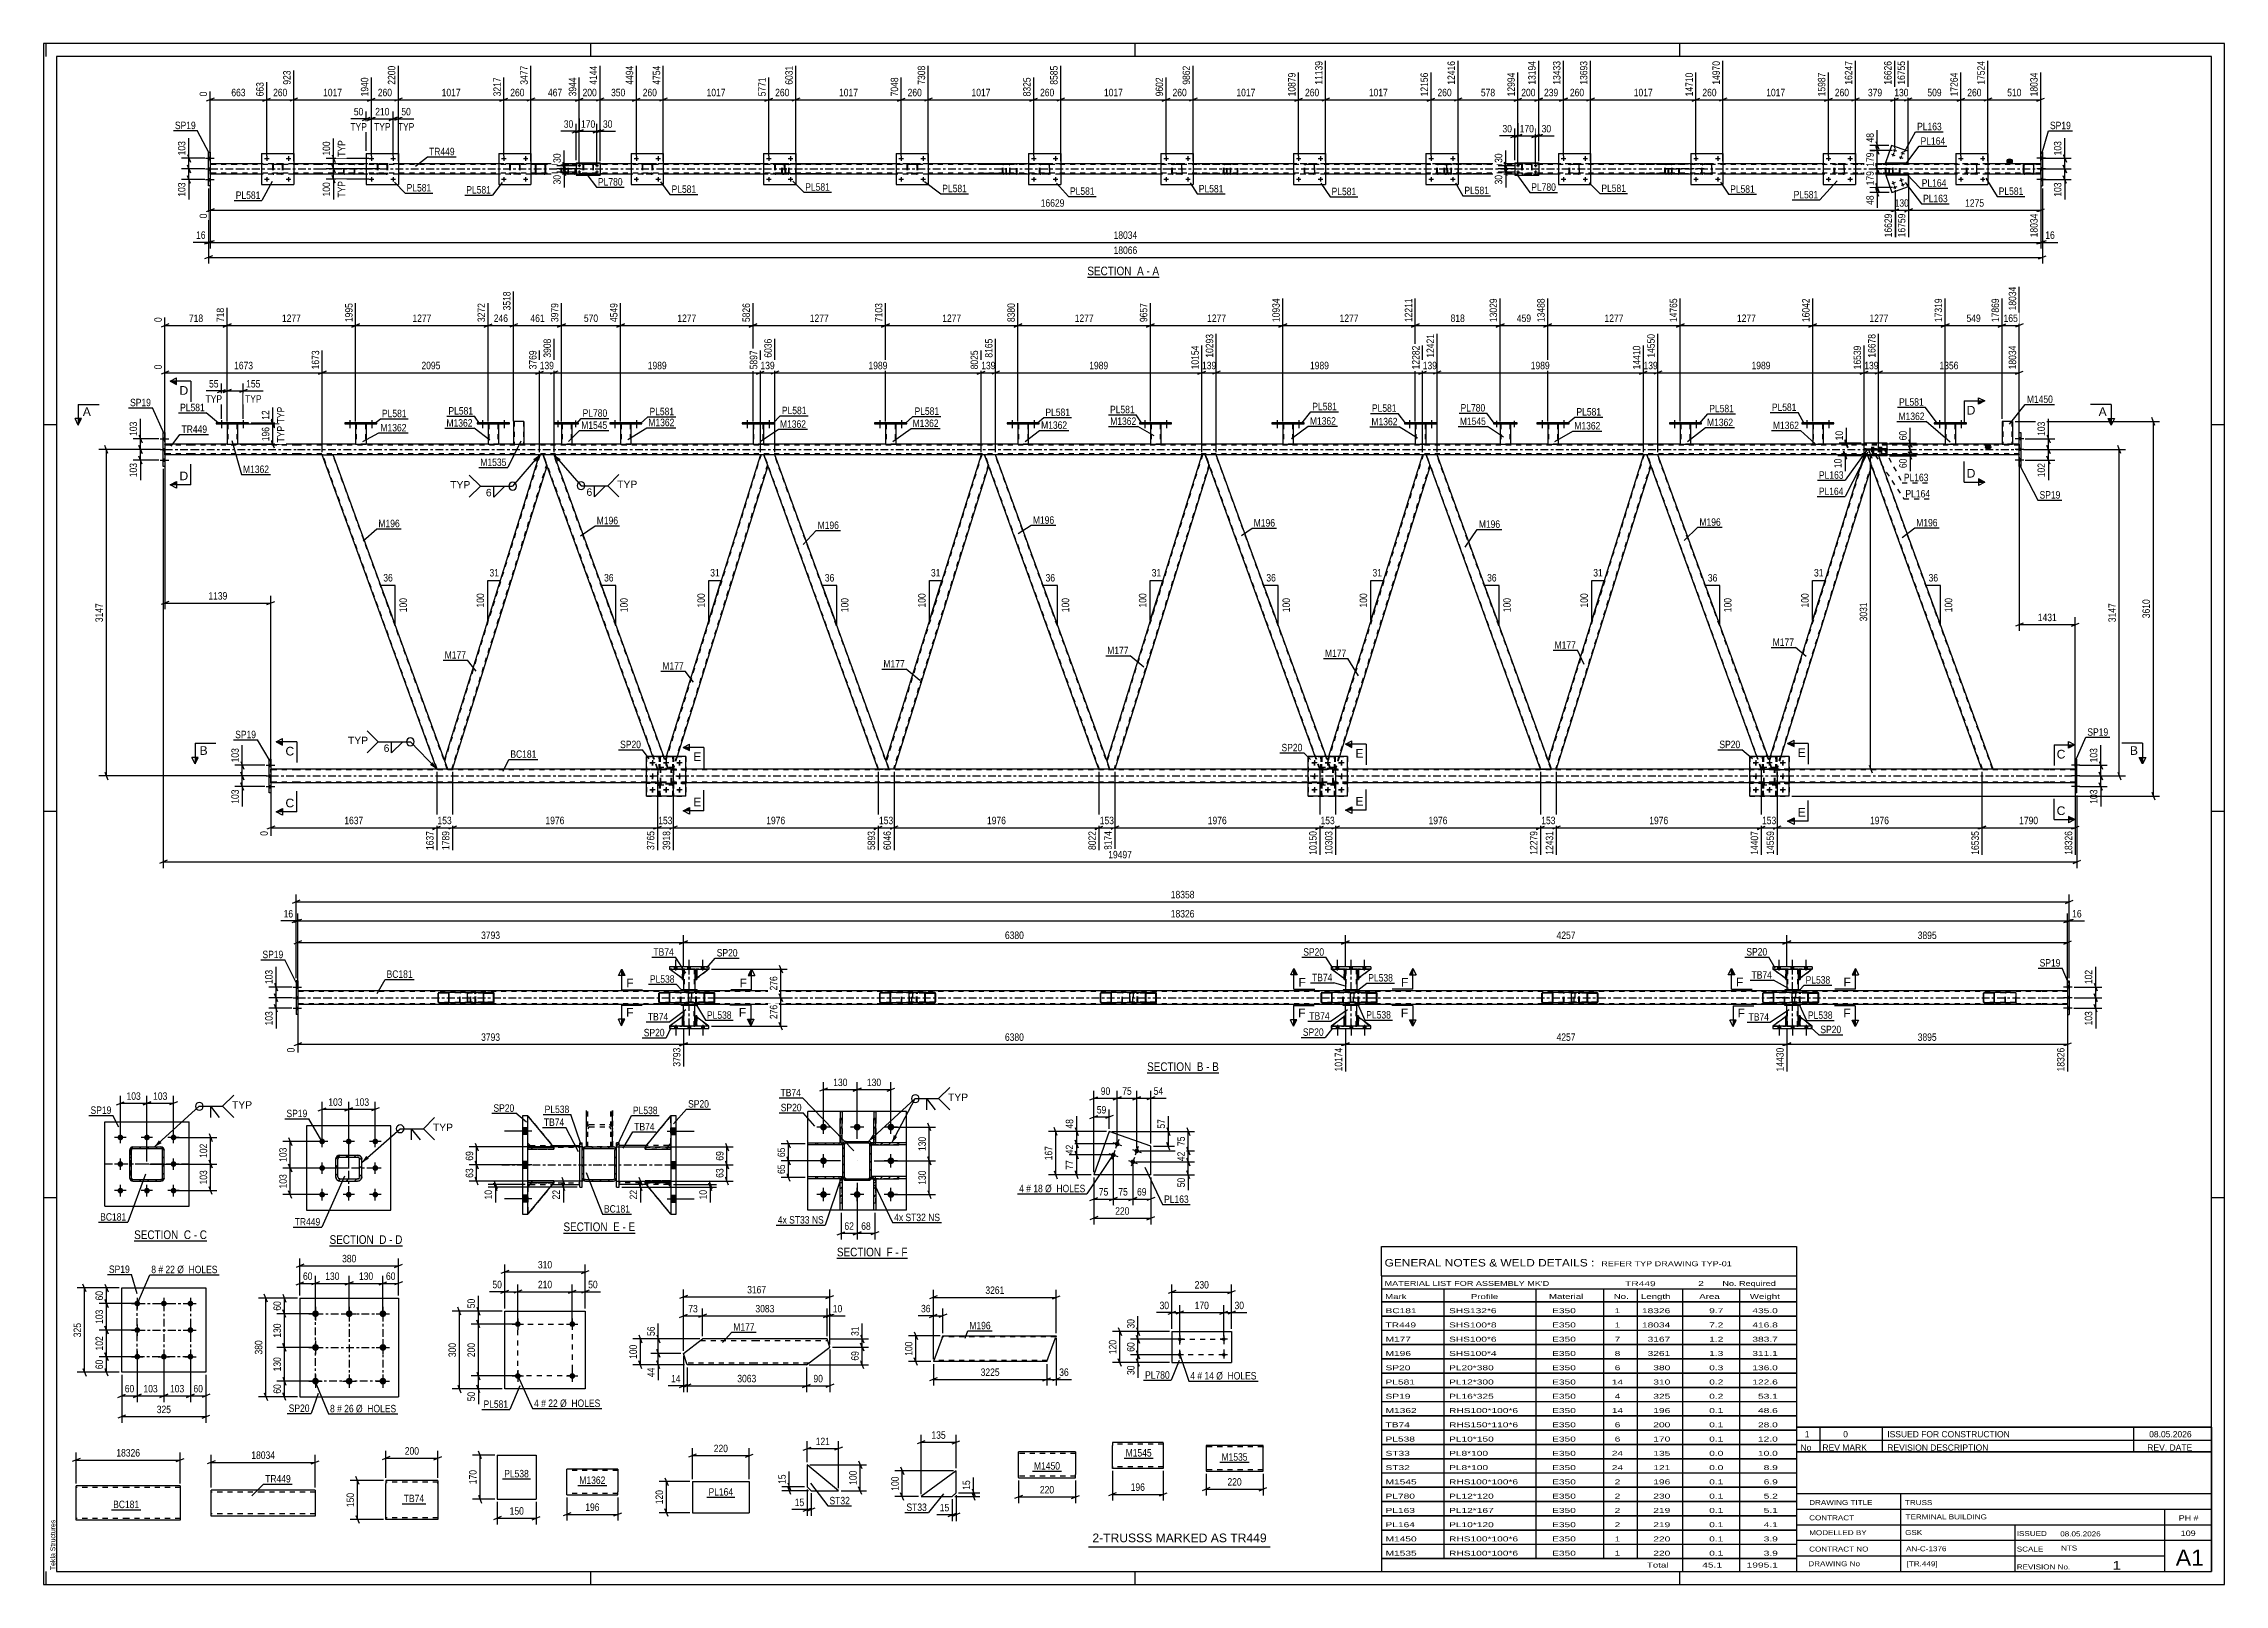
# Model space of a CAD drawing. Header units: millimetres. Extents: x 0 to 841, y 0 to 594.
import ezdxf

# ---------------------------------------------------------------- set-up
doc = ezdxf.new("R2010")
doc.units = ezdxf.units.MM
doc.linetypes.add('DXK_LINE_DOT2', pattern=[3.9198, 1.9599, -1.9599])
doc.linetypes.add('DXK_LINE_DOT3', pattern=[5.9187, 2.979, -0.9799, 0.9799, -0.9799])
doc.styles.add('Arial', font='ARIAL.TTF', dxfattribs={"height": 0.2})
doc.styles.add('Arial Narrow', font='ARIALN.TTF', dxfattribs={"height": 0.2})

# ---------------------------------------------------------------- blocks, each defined once
blk = doc.blocks.new('Unknown-318888112-18 - 7447')
at = {"color": 6, "linetype": 'Continuous'}
blk.add_line((110.28, 130.51), (138.35, 130.51), dxfattribs=at)
at = {"color": 0, "linetype": 'Continuous'}
blk.add_wipeout([(128.39, 131.26), (128.39, 134.76), (110.28, 134.76), (110.28, 131.26)], dxfattribs=at)
blk.add_wipeout([(132.21, 131.26), (132.21, 134.76), (129.44, 134.76), (129.44, 131.26)], dxfattribs=at)
at = {"color": 7, "linetype": 'Continuous', "style": 'Arial Narrow'}
blk.add_text('SECTION ', height=3.34, dxfattribs=at).set_placement((110.28, 131.26))
at = {"color": 0, "linetype": 'Continuous'}
blk.add_wipeout([(134.53, 131.26), (134.53, 134.76), (133.26, 134.76), (133.26, 131.26)], dxfattribs=at)
blk.add_wipeout([(138.35, 131.26), (138.35, 134.76), (135.58, 134.76), (135.58, 131.26)], dxfattribs=at)
at = {"color": 7, "linetype": 'Continuous', "style": 'Arial Narrow'}
for s, p in [('D', (129.44, 131.26)), ('D', (135.58, 131.26)), ('-', (133.26, 131.26))]:
    blk.add_text(s, height=3.34, dxfattribs=at).set_placement(p)
blk = doc.blocks.new('Unknown-318888112-1133')
at = {"color": 5, "linetype": 'Continuous'}
for p, q in [((841, 594), (0, 594)), ((0, 594), (0, 0)), ((1, 589), (1, 594)), ((836, 589), (5, 589)), ((5, 589), (5, 5)), ((211, 589), (211, 594)), ((421, 589), (421, 594)), ((631, 589), (631, 594)), ((836, 5), (836, 589)), ((841, 0), (841, 594)), ((5, 447), (0, 447)), ((841, 447), (836, 447)), ((5, 298), (0, 298)), ((841, 298), (836, 298)), ((5, 149), (0, 149)), ((841, 149), (836, 149)), ((0, 0), (841, 0)), ((1, 0), (1, 5)), ((5, 5), (836, 5)), ((211, 0), (211, 5)), ((421, 0), (421, 5)), ((631, 0), (631, 5))]:
    blk.add_line(p, q, dxfattribs=at)
at = {"color": 174, "linetype": 'Continuous', "style": 'Arial'}
blk.add_text('Tekla Structures', height=1.9102, rotation=90, dxfattribs=at).set_placement((4.5, 5.5))
blk = doc.blocks.new('Unknown-318888112-11 - 5490')
at = {"color": 6, "linetype": 'Continuous'}
blk.add_line((402.52, 503.94), (430.17, 503.94), dxfattribs=at)
at = {"color": 0, "linetype": 'Continuous'}
blk.add_wipeout([(420.63, 504.69), (420.63, 508.19), (402.52, 508.19), (402.52, 504.69)], dxfattribs=at)
blk.add_wipeout([(424.23, 504.69), (424.23, 508.19), (421.68, 508.19), (421.68, 504.69)], dxfattribs=at)
at = {"color": 7, "linetype": 'Continuous', "style": 'Arial Narrow'}
blk.add_text('SECTION ', height=3.34, dxfattribs=at).set_placement((402.52, 504.69))
at = {"color": 0, "linetype": 'Continuous'}
blk.add_wipeout([(426.56, 504.69), (426.56, 508.19), (425.28, 508.19), (425.28, 504.69)], dxfattribs=at)
blk.add_wipeout([(430.17, 504.69), (430.17, 508.19), (427.61, 508.19), (427.61, 504.69)], dxfattribs=at)
at = {"color": 7, "linetype": 'Continuous', "style": 'Arial Narrow'}
for s, p in [('A', (421.68, 504.69)), ('-', (425.28, 504.69)), ('A', (427.61, 504.69))]:
    blk.add_text(s, height=3.34, dxfattribs=at).set_placement(p)
blk = doc.blocks.new('Unknown-318888112-12 - 3101')
at = {"color": 6, "linetype": 'Continuous'}
blk.add_line((425.55, 197.17), (453.2, 197.17), dxfattribs=at)
at = {"color": 0, "linetype": 'Continuous'}
blk.add_wipeout([(443.66, 197.92), (443.66, 201.42), (425.55, 201.42), (425.55, 197.92)], dxfattribs=at)
blk.add_wipeout([(447.27, 197.92), (447.27, 201.42), (444.71, 201.42), (444.71, 197.92)], dxfattribs=at)
at = {"color": 7, "linetype": 'Continuous', "style": 'Arial Narrow'}
blk.add_text('SECTION ', height=3.34, dxfattribs=at).set_placement((425.55, 197.92))
at = {"color": 0, "linetype": 'Continuous'}
blk.add_wipeout([(449.59, 197.92), (449.59, 201.42), (448.32, 201.42), (448.32, 197.92)], dxfattribs=at)
blk.add_wipeout([(453.2, 197.92), (453.2, 201.42), (450.64, 201.42), (450.64, 197.92)], dxfattribs=at)
at = {"color": 7, "linetype": 'Continuous', "style": 'Arial Narrow'}
for s, p in [('B', (444.71, 197.92)), ('-', (448.32, 197.92)), ('B', (450.64, 197.92))]:
    blk.add_text(s, height=3.34, dxfattribs=at).set_placement(p)
blk = doc.blocks.new('Unknown-318888112-13 - 2100')
at = {"color": 6, "linetype": 'Continuous'}
blk.add_line((34.92, 132.38), (62.99, 132.38), dxfattribs=at)
at = {"color": 0, "linetype": 'Continuous'}
blk.add_wipeout([(53.03, 133.13), (53.03, 136.63), (34.92, 136.63), (34.92, 133.13)], dxfattribs=at)
blk.add_wipeout([(56.85, 133.13), (56.85, 136.63), (54.08, 136.63), (54.08, 133.13)], dxfattribs=at)
at = {"color": 7, "linetype": 'Continuous', "style": 'Arial Narrow'}
blk.add_text('SECTION ', height=3.34, dxfattribs=at).set_placement((34.92, 133.13))
at = {"color": 0, "linetype": 'Continuous'}
blk.add_wipeout([(59.17, 133.13), (59.17, 136.63), (57.9, 136.63), (57.9, 133.13)], dxfattribs=at)
blk.add_wipeout([(62.99, 133.13), (62.99, 136.63), (60.22, 136.63), (60.22, 133.13)], dxfattribs=at)
at = {"color": 7, "linetype": 'Continuous', "style": 'Arial Narrow'}
for s, p in [('C', (54.08, 133.13)), ('-', (57.9, 133.13)), ('C', (60.22, 133.13))]:
    blk.add_text(s, height=3.34, dxfattribs=at).set_placement(p)
blk = doc.blocks.new('Unknown-318888112-16 - 6899')
at = {"color": 6, "linetype": 'Continuous'}
blk.add_line((200.47, 135.44), (228.12, 135.44), dxfattribs=at)
at = {"color": 0, "linetype": 'Continuous'}
blk.add_wipeout([(218.58, 136.19), (218.58, 139.69), (200.47, 139.69), (200.47, 136.19)], dxfattribs=at)
blk.add_wipeout([(222.18, 136.19), (222.18, 139.69), (219.63, 139.69), (219.63, 136.19)], dxfattribs=at)
at = {"color": 7, "linetype": 'Continuous', "style": 'Arial Narrow'}
blk.add_text('SECTION ', height=3.34, dxfattribs=at).set_placement((200.47, 136.19))
at = {"color": 0, "linetype": 'Continuous'}
blk.add_wipeout([(224.51, 136.19), (224.51, 139.69), (223.23, 139.69), (223.23, 136.19)], dxfattribs=at)
blk.add_wipeout([(228.12, 136.19), (228.12, 139.69), (225.56, 139.69), (225.56, 136.19)], dxfattribs=at)
at = {"color": 7, "linetype": 'Continuous', "style": 'Arial Narrow'}
for s, p in [('E', (219.63, 136.19)), ('-', (223.23, 136.19)), ('E', (225.56, 136.19))]:
    blk.add_text(s, height=3.34, dxfattribs=at).set_placement(p)
blk = doc.blocks.new('Unknown-318888112-17 - 6499')
at = {"color": 6, "linetype": 'Continuous'}
blk.add_line((305.93, 125.7), (333.14, 125.7), dxfattribs=at)
at = {"color": 0, "linetype": 'Continuous'}
blk.add_wipeout([(324.04, 126.45), (324.04, 129.95), (305.93, 129.95), (305.93, 126.45)], dxfattribs=at)
blk.add_wipeout([(327.43, 126.45), (327.43, 129.95), (325.09, 129.95), (325.09, 126.45)], dxfattribs=at)
at = {"color": 7, "linetype": 'Continuous', "style": 'Arial Narrow'}
blk.add_text('SECTION ', height=3.34, dxfattribs=at).set_placement((305.93, 126.45))
at = {"color": 0, "linetype": 'Continuous'}
blk.add_wipeout([(329.75, 126.45), (329.75, 129.95), (328.48, 129.95), (328.48, 126.45)], dxfattribs=at)
blk.add_wipeout([(333.14, 126.45), (333.14, 129.95), (330.8, 129.95), (330.8, 126.45)], dxfattribs=at)
at = {"color": 7, "linetype": 'Continuous', "style": 'Arial Narrow'}
for s, p in [('F', (325.09, 126.45)), ('-', (328.48, 126.45)), ('F', (330.8, 126.45))]:
    blk.add_text(s, height=3.34, dxfattribs=at).set_placement(p)
blk = doc.blocks.new('Part-318888112-7730 - 7726')
at = {"color": 2, "linetype": 'Continuous'}
for p, q in [((397.96, 51.1), (375.96, 51.1)), ((375.96, 41.2), (375.96, 51.1)), ((397.96, 51.1), (397.96, 42.3)), ((397.96, 41.1), (397.96, 42.3)), ((375.96, 41.2), (375.96, 41.1)), ((375.96, 41.1), (397.96, 41.1))]:
    blk.add_line(p, q, dxfattribs=at)
at = {"color": 7, "linetype": 'DXK_LINE_DOT2'}
for p, q in [((397.96, 50.5), (375.96, 50.5)), ((397.96, 41.75), (397.96, 42.07)), ((375.96, 41.7), (375.96, 41.75)), ((397.96, 41.7), (375.96, 41.7)), ((397.96, 41.7), (397.96, 41.75))]:
    blk.add_line(p, q, dxfattribs=at)
blk = doc.blocks.new('Bolt-318888112-2651 - 2617')
at = {"linetype": 'Continuous'}
for points in [[(104.85, 105.65, -1), (104.85, 103.05, -1)], [(117.85, 105.65, -1), (117.85, 103.05, -1)], [(130.85, 105.65, -1), (130.85, 103.05, -1)], [(104.85, 92.65, -1), (104.85, 90.05, -1)], [(130.85, 92.65, -1), (130.85, 90.05, -1)], [(104.85, 79.65, -1), (104.85, 77.05, -1)], [(117.85, 79.65, -1), (117.85, 77.05, -1)], [(130.85, 79.65, -1), (130.85, 77.05, -1)]]:
    blk.add_hatch(color=1, dxfattribs=at).paths.add_polyline_path(points)
at = {"color": 1, "linetype": 'Continuous'}
for p, q in [((102.25, 104.35), (107.45, 104.35)), ((104.85, 106.95), (104.85, 101.75)), ((115.25, 104.35), (120.45, 104.35)), ((117.85, 106.95), (117.85, 101.75)), ((128.25, 104.35), (133.45, 104.35)), ((130.85, 106.95), (130.85, 101.75)), ((104.85, 93.95), (104.85, 88.75)), ((130.85, 93.95), (130.85, 88.75)), ((102.25, 91.35), (107.45, 91.35)), ((128.25, 91.35), (133.45, 91.35)), ((102.25, 78.35), (107.45, 78.35)), ((104.85, 80.95), (104.85, 75.75)), ((115.25, 78.35), (120.45, 78.35)), ((117.85, 80.95), (117.85, 75.75)), ((128.25, 78.35), (133.45, 78.35)), ((130.85, 80.95), (130.85, 75.75))]:
    blk.add_line(p, q, dxfattribs=at)
blk = doc.blocks.new('Part-318888112-2666 - 2617')
at = {"color": 2, "linetype": 'Continuous'}
for p, q in [((98.85, 110.35), (98.85, 72.35)), ((98.85, 110.35), (136.85, 110.35)), ((136.85, 110.35), (136.85, 72.35)), ((98.85, 72.35), (136.85, 72.35))]:
    blk.add_line(p, q, dxfattribs=at)
blk = doc.blocks.new('Part-318888112-7493 - 7447')
at = {"linetype": 'Continuous'}
h = blk.add_hatch(dxfattribs=at)
h.set_pattern_fill('', scale=0.7, style=0, pattern_type=0)
h.set_pattern_definition([(45, (114.2654, 165.5042), (-1.57154, 1.57154), [])])
h.paths.add_polyline_path([(121.07, 165.5), (114.27, 165.5), (113.65, 165.38), (113.13, 165.04), (112.79, 164.52), (112.67, 163.9), (112.67, 157.1), (112.79, 156.49), (113.13, 155.97), (113.65, 155.63), (114.27, 155.5), (121.07, 155.5), (121.68, 155.63), (122.2, 155.97), (122.54, 156.49), (122.67, 157.1), (122.67, 163.9), (122.54, 164.52), (122.2, 165.04), (121.68, 165.38)])
h.paths.add_polyline_path([(121.8, 164.21), (121.87, 163.9), (121.87, 157.1), (121.8, 156.8), (121.63, 156.54), (121.37, 156.37), (121.07, 156.3), (114.27, 156.3), (113.96, 156.37), (113.7, 156.54), (113.53, 156.8), (113.47, 157.1), (113.47, 163.9), (113.53, 164.21), (113.7, 164.47), (113.96, 164.64), (114.27, 164.7), (121.07, 164.7), (121.37, 164.64), (121.63, 164.47)])
at = {"color": 7, "linetype": 'DXK_LINE_DOT3'}
for p, q in [((117.67, 150.5), (117.67, 170.5)), ((127.67, 160.5), (107.67, 160.5))]:
    blk.add_line(p, q, dxfattribs=at)
at = {"color": 7, "linetype": 'DXK_LINE_DOT2'}
for p, q in [((112.67, 163.9), (112.79, 164.52)), ((112.67, 157.1), (112.67, 163.9)), ((113.53, 164.21), (113.47, 163.9)), ((113.47, 157.1), (113.47, 163.9)), ((113.65, 165.38), (114.27, 165.5)), ((114.27, 164.7), (113.96, 164.64)), ((114.27, 165.5), (121.07, 165.5)), ((114.27, 164.7), (121.07, 164.7)), ((121.07, 165.5), (121.68, 165.38)), ((121.37, 164.64), (121.07, 164.7)), ((121.87, 163.9), (121.8, 164.21)), ((121.87, 157.1), (121.87, 163.9)), ((122.54, 164.52), (122.67, 163.9)), ((122.67, 157.1), (122.67, 163.9)), ((112.79, 156.49), (112.67, 157.1)), ((113.47, 157.1), (113.53, 156.8)), ((114.27, 155.5), (113.65, 155.63)), ((113.96, 156.37), (114.27, 156.3)), ((114.27, 156.3), (121.07, 156.3)), ((114.27, 155.5), (121.07, 155.5)), ((121.07, 156.3), (121.37, 156.37)), ((121.68, 155.63), (121.07, 155.5)), ((121.8, 156.8), (121.87, 157.1)), ((122.67, 157.1), (122.54, 156.49))]:
    blk.add_line(p, q, dxfattribs=at)
at = {"color": 2, "linetype": 'Continuous'}
for p, q in [((112.79, 164.52), (112.67, 163.9)), ((112.67, 157.1), (112.67, 163.9)), ((113.47, 163.9), (113.53, 164.21)), ((113.47, 157.1), (113.47, 163.9)), ((114.27, 165.5), (113.65, 165.38)), ((113.96, 164.64), (114.27, 164.7)), ((114.27, 165.5), (121.07, 165.5)), ((114.27, 164.7), (121.07, 164.7)), ((121.68, 165.38), (121.07, 165.5)), ((121.07, 164.7), (121.37, 164.64)), ((121.8, 164.21), (121.87, 163.9)), ((121.87, 157.1), (121.87, 163.9)), ((122.67, 163.9), (122.54, 164.52)), ((122.67, 157.1), (122.67, 163.9)), ((112.67, 157.1), (112.79, 156.49)), ((113.53, 156.8), (113.47, 157.1)), ((113.65, 155.63), (114.27, 155.5)), ((114.27, 156.3), (113.96, 156.37)), ((114.27, 156.3), (121.07, 156.3)), ((114.27, 155.5), (121.07, 155.5)), ((121.37, 156.37), (121.07, 156.3)), ((121.07, 155.5), (121.68, 155.63)), ((121.87, 157.1), (121.8, 156.8)), ((122.54, 156.49), (122.67, 157.1))]:
    blk.add_line(p, q, dxfattribs=at)
at = {"color": 7, "linetype": 'DXK_LINE_DOT2'}
for centre, radius, start, end in [((114.27, 163.9), 1.6, 112.5, 157.5), ((114.27, 163.9), 0.8, 112.5, 157.5), ((121.07, 163.9), 0.8, 22.5, 67.5), ((121.07, 163.9), 1.6, 22.5, 67.5), ((114.27, 157.1), 1.6, 202.5, 247.5), ((114.27, 157.1), 0.8, 202.5, 247.5), ((121.07, 157.1), 0.8, 292.5, 337.5), ((121.07, 157.1), 1.6, 292.5, 337.5)]:
    blk.add_arc(centre, radius, start, end, dxfattribs=at)
at = {"color": 2, "linetype": 'Continuous'}
for centre, radius, start, end in [((114.27, 163.9), 1.6, 112.5, 157.5), ((114.27, 163.9), 0.8, 112.5, 157.5), ((121.07, 163.9), 0.8, 22.5, 67.5), ((121.07, 163.9), 1.6, 22.5, 67.5), ((114.27, 157.1), 1.6, 202.5, 247.5), ((114.27, 157.1), 0.8, 202.5, 247.5), ((121.07, 157.1), 0.8, 292.5, 337.5), ((121.07, 157.1), 1.6, 292.5, 337.5)]:
    blk.add_arc(centre, radius, start, end, dxfattribs=at)
blk = doc.blocks.new('Bolt-318888112-7468 - 7447')
at = {"linetype": 'Continuous'}
for points in [[(107.42, 169.65, -1), (107.42, 171.85, -1)], [(117.67, 169.65, -1), (117.67, 171.85, -1)], [(127.92, 169.65, -1), (127.92, 171.85, -1)], [(107.42, 159.4, -1), (107.42, 161.6, -1)], [(127.92, 159.4, -1), (127.92, 161.6, -1)], [(107.42, 149.15, -1), (107.42, 151.35, -1)], [(117.67, 149.15, -1), (117.67, 151.35, -1)], [(127.92, 149.15, -1), (127.92, 151.35, -1)]]:
    blk.add_hatch(color=1, dxfattribs=at).paths.add_polyline_path(points)
at = {"color": 1, "linetype": 'Continuous'}
for p, q in [((109.62, 170.75), (105.22, 170.75)), ((107.42, 168.55), (107.42, 172.95)), ((119.87, 170.75), (115.47, 170.75)), ((117.67, 168.55), (117.67, 172.95)), ((130.12, 170.75), (125.72, 170.75)), ((127.92, 168.55), (127.92, 172.95)), ((109.62, 160.5), (105.22, 160.5)), ((107.42, 158.3), (107.42, 162.7)), ((130.12, 160.5), (125.72, 160.5)), ((127.92, 158.3), (127.92, 162.7)), ((107.42, 148.05), (107.42, 152.45)), ((117.67, 148.05), (117.67, 152.45)), ((127.92, 148.05), (127.92, 152.45)), ((109.62, 150.25), (105.22, 150.25)), ((119.87, 150.25), (115.47, 150.25)), ((130.12, 150.25), (125.72, 150.25))]:
    blk.add_line(p, q, dxfattribs=at)
blk = doc.blocks.new('Part-318888112-7567 - 7447')
at = {"color": 2, "linetype": 'Continuous'}
for p, q in [((133.92, 176.75), (101.42, 176.75)), ((101.42, 176.75), (101.42, 144.25)), ((133.92, 144.25), (133.92, 176.75)), ((101.42, 144.25), (133.92, 144.25))]:
    blk.add_line(p, q, dxfattribs=at)
blk = doc.blocks.new('Part-318888112-5496 - 5490')
at = {"color": 2, "linetype": 'Continuous'}
for p, q in [((737.39, 551.69), (737.39, 539.69)), ((737.39, 551.69), (749.79, 551.69)), ((749.79, 551.69), (749.79, 539.69)), ((737.39, 539.69), (749.79, 539.69))]:
    blk.add_line(p, q, dxfattribs=at)
blk = doc.blocks.new('Part-318888112-5600 - 5490')
at = {"color": 7, "linetype": 'DXK_LINE_DOT2'}
for p, q in [((384.03, 547.21), (384.06, 547.4)), ((384.06, 547.4), (384.03, 547.21)), ((384.03, 544.17), (384.03, 547.21)), ((384.27, 547.21), (384.28, 547.3)), ((384.27, 544.17), (384.27, 547.21)), ((384.28, 547.3), (384.34, 547.38)), ((384.32, 547.66), (384.51, 547.69)), ((384.51, 547.69), (384.32, 547.66)), ((384.34, 547.38), (384.41, 547.43)), ((384.41, 547.43), (384.51, 547.45)), ((387.55, 547.69), (384.51, 547.69)), ((387.55, 547.45), (384.51, 547.45)), ((387.55, 547.69), (387.73, 547.66)), ((387.73, 547.66), (387.55, 547.69)), ((387.55, 547.45), (387.64, 547.43)), ((387.64, 547.43), (387.72, 547.38)), ((387.72, 547.38), (387.77, 547.3)), ((387.77, 547.3), (387.79, 547.21)), ((387.79, 547.21), (387.79, 544.17)), ((387.99, 547.4), (388.03, 547.21)), ((388.03, 547.21), (387.99, 547.4)), ((388.03, 544.17), (388.03, 547.21)), ((384.06, 543.99), (384.03, 544.17)), ((384.03, 544.17), (384.06, 543.99)), ((384.28, 544.08), (384.27, 544.17)), ((384.34, 544), (384.28, 544.08)), ((384.51, 543.69), (384.32, 543.73)), ((384.32, 543.73), (384.51, 543.69)), ((384.41, 543.95), (384.34, 544)), ((384.51, 543.93), (384.41, 543.95)), ((387.55, 543.93), (384.51, 543.93)), ((387.55, 543.69), (384.51, 543.69)), ((387.64, 543.95), (387.55, 543.93)), ((387.73, 543.73), (387.55, 543.69)), ((387.55, 543.69), (387.73, 543.73)), ((387.72, 544), (387.64, 543.95)), ((387.77, 544.08), (387.72, 544)), ((387.79, 544.17), (387.77, 544.08)), ((388.03, 544.17), (387.99, 543.99)), ((387.99, 543.99), (388.03, 544.17))]:
    blk.add_line(p, q, dxfattribs=at)
at = {"color": 7, "linetype": 'DXK_LINE_DOT3'}
blk.add_line((386.03, 545.69), (386.03, 545.69), dxfattribs=at)
at = {"color": 7, "linetype": 'DXK_LINE_DOT2'}
for centre, start, end in [((384.51, 547.21), 112.5, 157.5), ((384.51, 547.21), 112.5, 157.5), ((387.55, 547.21), 22.5, 67.5), ((387.55, 547.21), 22.5, 67.5), ((384.51, 544.17), 202.5, 247.5), ((384.51, 544.17), 202.5, 247.5), ((387.55, 544.17), 292.5, 337.5), ((387.55, 544.17), 292.5, 337.5)]:
    blk.add_arc(centre, 0.48, start, end, dxfattribs=at)
blk = doc.blocks.new('Bolt-318888112-5536 - 5490')
at = {"linetype": 'Continuous'}
for points in [[(177.94, 541.69, -1), (177.06, 541.69, -1)], [(186.34, 541.69, -1), (185.46, 541.69, -1)]]:
    blk.add_hatch(color=1, dxfattribs=at).paths.add_polyline_path(points)
at = {"color": 1, "linetype": 'Continuous'}
for p, q in [((176.62, 541.69), (178.38, 541.69)), ((177.5, 542.57), (177.5, 540.81)), ((185.02, 541.69), (186.78, 541.69)), ((185.9, 542.57), (185.9, 540.81))]:
    blk.add_line(p, q, dxfattribs=at)
blk = doc.blocks.new('Bolt-318888112-5508 - 5490')
at = {"linetype": 'Continuous'}
for points in [[(713.59, 551.04, -1), (712.91, 551.28, -1)], [(714.19, 552.74, -1), (713.51, 552.98, -1)], [(716.61, 549.97, -1), (715.93, 550.21, -1)], [(717.21, 551.67, -1), (716.53, 551.91, -1)]]:
    blk.add_hatch(color=1, dxfattribs=at).paths.add_polyline_path(points)
at = {"color": 1, "linetype": 'Continuous'}
for p, q in [((712.57, 551.4), (713.93, 550.92)), ((713.49, 551.84), (713.01, 550.48)), ((713.17, 553.1), (714.53, 552.62)), ((714.09, 553.54), (713.61, 552.18)), ((715.59, 550.33), (716.95, 549.85)), ((716.51, 550.77), (716.03, 549.41)), ((716.19, 552.03), (717.55, 551.55)), ((717.11, 552.47), (716.63, 551.11))]:
    blk.add_line(p, q, dxfattribs=at)
blk = doc.blocks.new('Part-318888112-5637 - 5490')
at = {"color": 7, "linetype": 'DXK_LINE_DOT2'}
for p, q in [((537.27, 547.21), (537.3, 547.4)), ((537.3, 547.4), (537.27, 547.21)), ((537.27, 544.17), (537.27, 547.21)), ((537.51, 547.21), (537.53, 547.3)), ((537.51, 544.17), (537.51, 547.21)), ((537.53, 547.3), (537.58, 547.38)), ((537.56, 547.66), (537.75, 547.69)), ((537.75, 547.69), (537.56, 547.66)), ((537.58, 547.38), (537.66, 547.43)), ((537.66, 547.43), (537.75, 547.45)), ((540.79, 547.69), (537.75, 547.69)), ((540.79, 547.45), (537.75, 547.45)), ((540.79, 547.69), (540.97, 547.66)), ((540.97, 547.66), (540.79, 547.69)), ((540.79, 547.45), (540.88, 547.43)), ((540.88, 547.43), (540.96, 547.38)), ((540.96, 547.38), (541.01, 547.3)), ((541.01, 547.3), (541.03, 547.21)), ((541.03, 547.21), (541.03, 544.17)), ((541.23, 547.4), (541.27, 547.21)), ((541.27, 547.21), (541.23, 547.4)), ((541.27, 544.17), (541.27, 547.21)), ((537.3, 543.99), (537.27, 544.17)), ((537.27, 544.17), (537.3, 543.99)), ((537.53, 544.08), (537.51, 544.17)), ((537.58, 544), (537.53, 544.08)), ((537.75, 543.69), (537.56, 543.73)), ((537.56, 543.73), (537.75, 543.69)), ((537.66, 543.95), (537.58, 544)), ((537.75, 543.93), (537.66, 543.95)), ((540.79, 543.93), (537.75, 543.93)), ((540.79, 543.69), (537.75, 543.69)), ((540.88, 543.95), (540.79, 543.93)), ((540.97, 543.73), (540.79, 543.69)), ((540.79, 543.69), (540.97, 543.73)), ((540.96, 544), (540.88, 543.95)), ((541.01, 544.08), (540.96, 544)), ((541.03, 544.17), (541.01, 544.08)), ((541.27, 544.17), (541.23, 543.99)), ((541.23, 543.99), (541.27, 544.17))]:
    blk.add_line(p, q, dxfattribs=at)
at = {"color": 7, "linetype": 'DXK_LINE_DOT3'}
blk.add_line((539.27, 545.69), (539.27, 545.69), dxfattribs=at)
at = {"color": 7, "linetype": 'DXK_LINE_DOT2'}
for centre, start, end in [((537.75, 547.21), 112.5, 157.5), ((537.75, 547.21), 112.5, 157.5), ((540.79, 547.21), 22.5, 67.5), ((540.79, 547.21), 22.5, 67.5), ((537.75, 544.17), 202.5, 247.5), ((537.75, 544.17), 202.5, 247.5), ((540.79, 544.17), 292.5, 337.5), ((540.79, 544.17), 292.5, 337.5)]:
    blk.add_arc(centre, 0.48, start, end, dxfattribs=at)
blk = doc.blocks.new('Bolt-318888112-5556 - 5490')
at = {"linetype": 'Continuous'}
for points in [[(535.51, 541.69, -1), (534.63, 541.69, -1)], [(543.91, 541.69, -1), (543.03, 541.69, -1)]]:
    blk.add_hatch(color=1, dxfattribs=at).paths.add_polyline_path(points)
at = {"color": 1, "linetype": 'Continuous'}
for p, q in [((534.19, 541.69), (535.95, 541.69)), ((535.07, 542.57), (535.07, 540.81)), ((542.59, 541.69), (544.35, 541.69)), ((543.47, 542.57), (543.47, 540.81))]:
    blk.add_line(p, q, dxfattribs=at)
blk = doc.blocks.new('Bolt-318888112-5497 - 5490')
at = {"linetype": 'Continuous'}
for points in [[(713.05, 540.1, -1), (713.73, 540.34, -1)], [(713.65, 538.41, -1), (714.33, 538.65, -1)], [(716.07, 541.17, -1), (716.75, 541.41, -1)], [(716.67, 539.48, -1), (717.35, 539.72, -1)]]:
    blk.add_hatch(color=1, dxfattribs=at).paths.add_polyline_path(points)
at = {"color": 1, "linetype": 'Continuous'}
for p, q in [((714.07, 540.46), (712.71, 539.98)), ((713.63, 539.55), (713.15, 540.9)), ((714.67, 538.77), (713.31, 538.29)), ((714.23, 537.85), (713.75, 539.21)), ((717.09, 541.53), (715.73, 541.05)), ((716.65, 540.61), (716.17, 541.97)), ((717.69, 539.84), (716.33, 539.36)), ((717.25, 538.92), (716.77, 540.28))]:
    blk.add_line(p, q, dxfattribs=at)
blk = doc.blocks.new('Part-318888112-5502 - 5490')
at = {"color": 2, "linetype": 'Continuous'}
for p, q in [((719.17, 543.69), (710.39, 543.69)), ((710.39, 543.69), (710.39, 543.29)), ((719.17, 543.29), (710.39, 543.29)), ((719.17, 543.69), (719.17, 543.29))]:
    blk.add_line(p, q, dxfattribs=at)
blk = doc.blocks.new('Part-318888112-5507 - 5490')
at = {"color": 2, "linetype": 'Continuous'}
for p, q in [((710.39, 543.29), (712.76, 536.61)), ((712.76, 536.61), (719.17, 538.88)), ((719.17, 538.88), (719.17, 543.29))]:
    blk.add_line(p, q, dxfattribs=at)
at = {"color": 7, "linetype": 'DXK_LINE_DOT2'}
blk.add_line((719.17, 543.29), (710.39, 543.29), dxfattribs=at)
blk = doc.blocks.new('Part-318888112-5513 - 5490')
at = {"color": 2, "linetype": 'Continuous'}
for p, q in [((712.63, 554.78), (710.25, 548.09)), ((719.03, 552.51), (712.63, 554.78)), ((719.03, 548.09), (719.03, 552.51))]:
    blk.add_line(p, q, dxfattribs=at)
at = {"color": 7, "linetype": 'DXK_LINE_DOT2'}
blk.add_line((710.25, 548.09), (719.03, 548.09), dxfattribs=at)
blk = doc.blocks.new('Part-318888112-5582 - 5490')
at = {"color": 7, "linetype": 'DXK_LINE_DOT2'}
for p, q in [((230.78, 547.21), (230.82, 547.4)), ((230.82, 547.4), (230.78, 547.21)), ((230.78, 547.21), (230.78, 544.17)), ((231.02, 547.21), (231.04, 547.3)), ((231.02, 547.21), (231.02, 544.17)), ((231.04, 547.3), (231.1, 547.38)), ((231.08, 547.66), (231.26, 547.69)), ((231.26, 547.69), (231.08, 547.66)), ((231.1, 547.38), (231.17, 547.43)), ((231.17, 547.43), (231.26, 547.45)), ((234.3, 547.69), (231.26, 547.69)), ((234.3, 547.45), (231.26, 547.45)), ((234.3, 547.69), (234.49, 547.66)), ((234.49, 547.66), (234.3, 547.69)), ((234.3, 547.45), (234.4, 547.43)), ((234.4, 547.43), (234.47, 547.38)), ((234.47, 547.38), (234.53, 547.3)), ((234.53, 547.3), (234.54, 547.21)), ((234.54, 547.21), (234.54, 544.17)), ((234.75, 547.4), (234.78, 547.21)), ((234.78, 547.21), (234.75, 547.4)), ((234.78, 547.21), (234.78, 544.17)), ((230.82, 543.99), (230.78, 544.17)), ((230.78, 544.17), (230.82, 543.99)), ((231.04, 544.08), (231.02, 544.17)), ((231.1, 544), (231.04, 544.08)), ((231.26, 543.69), (231.08, 543.73)), ((231.08, 543.73), (231.26, 543.69)), ((231.17, 543.95), (231.1, 544)), ((231.26, 543.93), (231.17, 543.95)), ((234.3, 543.93), (231.26, 543.93)), ((234.3, 543.69), (231.26, 543.69)), ((234.4, 543.95), (234.3, 543.93)), ((234.49, 543.73), (234.3, 543.69)), ((234.3, 543.69), (234.49, 543.73)), ((234.47, 544), (234.4, 543.95)), ((234.53, 544.08), (234.47, 544)), ((234.54, 544.17), (234.53, 544.08)), ((234.78, 544.17), (234.75, 543.99)), ((234.75, 543.99), (234.78, 544.17))]:
    blk.add_line(p, q, dxfattribs=at)
at = {"color": 7, "linetype": 'DXK_LINE_DOT3'}
blk.add_line((232.78, 545.69), (232.78, 545.69), dxfattribs=at)
at = {"color": 7, "linetype": 'DXK_LINE_DOT2'}
for centre, start, end in [((231.26, 547.21), 112.5, 157.5), ((231.26, 547.21), 112.5, 157.5), ((234.3, 547.21), 22.5, 67.5), ((234.3, 547.21), 22.5, 67.5), ((231.26, 544.17), 202.5, 247.5), ((231.26, 544.17), 202.5, 247.5), ((234.3, 544.17), 292.5, 337.5), ((234.3, 544.17), 292.5, 337.5)]:
    blk.add_arc(centre, 0.48, start, end, dxfattribs=at)
blk = doc.blocks.new('Part-318888112-5594 - 5490')
at = {"color": 7, "linetype": 'DXK_LINE_DOT2'}
for p, q in [((332.95, 547.21), (332.98, 547.4)), ((332.98, 547.4), (332.95, 547.21)), ((332.95, 547.21), (332.95, 544.17)), ((333.19, 547.21), (333.2, 547.3)), ((333.19, 547.21), (333.19, 544.17)), ((333.2, 547.3), (333.26, 547.38)), ((333.24, 547.66), (333.43, 547.69)), ((333.43, 547.69), (333.24, 547.66)), ((333.26, 547.38), (333.33, 547.43)), ((333.33, 547.43), (333.43, 547.45)), ((336.47, 547.69), (333.43, 547.69)), ((336.47, 547.45), (333.43, 547.45)), ((336.47, 547.69), (336.65, 547.66)), ((336.65, 547.66), (336.47, 547.69)), ((336.47, 547.45), (336.56, 547.43)), ((336.56, 547.43), (336.64, 547.38)), ((336.64, 547.38), (336.69, 547.3)), ((336.69, 547.3), (336.71, 547.21)), ((336.71, 547.21), (336.71, 544.17)), ((336.91, 547.4), (336.95, 547.21)), ((336.95, 547.21), (336.91, 547.4)), ((336.95, 547.21), (336.95, 544.17)), ((332.98, 543.99), (332.95, 544.17)), ((332.95, 544.17), (332.98, 543.99)), ((333.2, 544.08), (333.19, 544.17)), ((333.26, 544), (333.2, 544.08)), ((333.43, 543.69), (333.24, 543.73)), ((333.24, 543.73), (333.43, 543.69)), ((333.33, 543.95), (333.26, 544)), ((333.43, 543.93), (333.33, 543.95)), ((336.47, 543.93), (333.43, 543.93)), ((336.47, 543.69), (333.43, 543.69)), ((336.56, 543.95), (336.47, 543.93)), ((336.65, 543.73), (336.47, 543.69)), ((336.47, 543.69), (336.65, 543.73)), ((336.64, 544), (336.56, 543.95)), ((336.69, 544.08), (336.64, 544)), ((336.71, 544.17), (336.69, 544.08)), ((336.95, 544.17), (336.91, 543.99)), ((336.91, 543.99), (336.95, 544.17))]:
    blk.add_line(p, q, dxfattribs=at)
at = {"color": 7, "linetype": 'DXK_LINE_DOT3'}
blk.add_line((334.95, 545.69), (334.95, 545.69), dxfattribs=at)
at = {"color": 7, "linetype": 'DXK_LINE_DOT2'}
for centre, start, end in [((333.43, 547.21), 112.5, 157.5), ((333.43, 547.21), 112.5, 157.5), ((336.47, 547.21), 22.5, 67.5), ((336.47, 547.21), 22.5, 67.5), ((333.43, 544.17), 202.5, 247.5), ((333.43, 544.17), 202.5, 247.5), ((336.47, 544.17), 292.5, 337.5), ((336.47, 544.17), 292.5, 337.5)]:
    blk.add_arc(centre, 0.48, start, end, dxfattribs=at)
blk = doc.blocks.new('Bolt-318888112-5531 - 5490')
at = {"linetype": 'Continuous'}
for points in [[(86.48, 549.69, -1), (85.6, 549.69, -1)], [(94.88, 549.69, -1), (94, 549.69, -1)]]:
    blk.add_hatch(color=1, dxfattribs=at).paths.add_polyline_path(points)
at = {"color": 1, "linetype": 'Continuous'}
for p, q in [((85.16, 549.69), (86.92, 549.69)), ((86.04, 550.57), (86.04, 548.81)), ((93.56, 549.69), (95.32, 549.69)), ((94.44, 550.57), (94.44, 548.81))]:
    blk.add_line(p, q, dxfattribs=at)
blk = doc.blocks.new('Bolt-318888112-5532 - 5490')
at = {"linetype": 'Continuous'}
for points in [[(86.48, 541.69, -1), (85.6, 541.69, -1)], [(94.88, 541.69, -1), (94, 541.69, -1)]]:
    blk.add_hatch(color=1, dxfattribs=at).paths.add_polyline_path(points)
at = {"color": 1, "linetype": 'Continuous'}
for p, q in [((85.16, 541.69), (86.92, 541.69)), ((86.04, 542.57), (86.04, 540.81)), ((93.56, 541.69), (95.32, 541.69)), ((94.44, 542.57), (94.44, 540.81))]:
    blk.add_line(p, q, dxfattribs=at)
blk = doc.blocks.new('Bolt-318888112-5533 - 5490')
at = {"linetype": 'Continuous'}
for points in [[(126.86, 549.69, -1), (125.98, 549.69, -1)], [(135.26, 549.69, -1), (134.38, 549.69, -1)]]:
    blk.add_hatch(color=1, dxfattribs=at).paths.add_polyline_path(points)
at = {"color": 1, "linetype": 'Continuous'}
for p, q in [((125.54, 549.69), (127.3, 549.69)), ((126.42, 550.57), (126.42, 548.81)), ((133.94, 549.69), (135.7, 549.69)), ((134.82, 550.57), (134.82, 548.81))]:
    blk.add_line(p, q, dxfattribs=at)
blk = doc.blocks.new('Bolt-318888112-5534 - 5490')
at = {"linetype": 'Continuous'}
for points in [[(126.86, 541.69, -1), (125.98, 541.69, -1)], [(135.26, 541.69, -1), (134.38, 541.69, -1)]]:
    blk.add_hatch(color=1, dxfattribs=at).paths.add_polyline_path(points)
at = {"color": 1, "linetype": 'Continuous'}
for p, q in [((125.54, 541.69), (127.3, 541.69)), ((126.42, 542.57), (126.42, 540.81)), ((133.94, 541.69), (135.7, 541.69)), ((134.82, 542.57), (134.82, 540.81))]:
    blk.add_line(p, q, dxfattribs=at)
blk = doc.blocks.new('Part-318888112-5599 - 5490')
at = {"color": 2, "linetype": 'Continuous'}
for p, q in [((379.83, 551.69), (379.83, 539.69)), ((379.83, 551.69), (392.23, 551.69)), ((392.23, 551.69), (392.23, 539.69)), ((379.83, 539.69), (392.23, 539.69))]:
    blk.add_line(p, q, dxfattribs=at)
blk = doc.blocks.new('Bolt-318888112-5535 - 5490')
at = {"linetype": 'Continuous'}
for points in [[(177.94, 549.69, -1), (177.06, 549.69, -1)], [(186.34, 549.69, -1), (185.46, 549.69, -1)]]:
    blk.add_hatch(color=1, dxfattribs=at).paths.add_polyline_path(points)
at = {"color": 1, "linetype": 'Continuous'}
for p, q in [((176.62, 549.69), (178.38, 549.69)), ((177.5, 550.57), (177.5, 548.81)), ((185.02, 549.69), (186.78, 549.69)), ((185.9, 550.57), (185.9, 548.81))]:
    blk.add_line(p, q, dxfattribs=at)
blk = doc.blocks.new('Bolt-318888112-5537 - 5490')
at = {"linetype": 'Continuous'}
for points in [[(229.02, 549.69, -1), (228.14, 549.69, -1)], [(237.42, 549.69, -1), (236.54, 549.69, -1)]]:
    blk.add_hatch(color=1, dxfattribs=at).paths.add_polyline_path(points)
at = {"color": 1, "linetype": 'Continuous'}
for p, q in [((227.7, 549.69), (229.46, 549.69)), ((228.58, 550.57), (228.58, 548.81)), ((236.1, 549.69), (237.86, 549.69)), ((236.98, 550.57), (236.98, 548.81))]:
    blk.add_line(p, q, dxfattribs=at)
blk = doc.blocks.new('Bolt-318888112-5538 - 5490')
at = {"linetype": 'Continuous'}
for points in [[(229.02, 541.69, -1), (228.14, 541.69, -1)], [(237.42, 541.69, -1), (236.54, 541.69, -1)]]:
    blk.add_hatch(color=1, dxfattribs=at).paths.add_polyline_path(points)
at = {"color": 1, "linetype": 'Continuous'}
for p, q in [((227.7, 541.69), (229.46, 541.69)), ((228.58, 542.57), (228.58, 540.81)), ((236.1, 541.69), (237.86, 541.69)), ((236.98, 542.57), (236.98, 540.81))]:
    blk.add_line(p, q, dxfattribs=at)
blk = doc.blocks.new('Bolt-318888112-5539 - 5490')
at = {"linetype": 'Continuous'}
for points in [[(280.11, 549.69, -1), (279.23, 549.69, -1)], [(288.51, 549.69, -1), (287.63, 549.69, -1)]]:
    blk.add_hatch(color=1, dxfattribs=at).paths.add_polyline_path(points)
at = {"color": 1, "linetype": 'Continuous'}
for p, q in [((278.79, 549.69), (280.55, 549.69)), ((279.67, 550.57), (279.67, 548.81)), ((287.19, 549.69), (288.95, 549.69)), ((288.07, 550.57), (288.07, 548.81))]:
    blk.add_line(p, q, dxfattribs=at)
blk = doc.blocks.new('Bolt-318888112-5540 - 5490')
at = {"linetype": 'Continuous'}
for points in [[(280.11, 541.69, -1), (279.23, 541.69, -1)], [(288.51, 541.69, -1), (287.63, 541.69, -1)]]:
    blk.add_hatch(color=1, dxfattribs=at).paths.add_polyline_path(points)
at = {"color": 1, "linetype": 'Continuous'}
for p, q in [((278.79, 541.69), (280.55, 541.69)), ((279.67, 542.57), (279.67, 540.81)), ((287.19, 541.69), (288.95, 541.69)), ((288.07, 542.57), (288.07, 540.81))]:
    blk.add_line(p, q, dxfattribs=at)
blk = doc.blocks.new('Part-318888112-5605 - 5490')
at = {"color": 2, "linetype": 'Continuous'}
for p, q in [((430.91, 551.69), (430.91, 539.69)), ((430.91, 551.69), (443.31, 551.69)), ((443.31, 551.69), (443.31, 539.69)), ((430.91, 539.69), (443.31, 539.69))]:
    blk.add_line(p, q, dxfattribs=at)
blk = doc.blocks.new('Bolt-318888112-5541 - 5490')
at = {"linetype": 'Continuous'}
for points in [[(331.19, 549.69, -1), (330.31, 549.69, -1)], [(339.59, 549.69, -1), (338.71, 549.69, -1)]]:
    blk.add_hatch(color=1, dxfattribs=at).paths.add_polyline_path(points)
at = {"color": 1, "linetype": 'Continuous'}
for p, q in [((329.87, 549.69), (331.63, 549.69)), ((330.75, 550.57), (330.75, 548.81)), ((338.27, 549.69), (340.03, 549.69)), ((339.15, 550.57), (339.15, 548.81))]:
    blk.add_line(p, q, dxfattribs=at)
blk = doc.blocks.new('Part-318888112-5606 - 5490')
at = {"color": 7, "linetype": 'DXK_LINE_DOT2'}
for p, q in [((435.11, 547.21), (435.14, 547.4)), ((435.14, 547.4), (435.11, 547.21)), ((435.11, 544.17), (435.11, 547.21)), ((435.35, 547.21), (435.37, 547.3)), ((435.35, 544.17), (435.35, 547.21)), ((435.37, 547.3), (435.42, 547.38)), ((435.4, 547.66), (435.59, 547.69)), ((435.59, 547.69), (435.4, 547.66)), ((435.42, 547.38), (435.5, 547.43)), ((435.5, 547.43), (435.59, 547.45)), ((438.63, 547.69), (435.59, 547.69)), ((438.63, 547.45), (435.59, 547.45)), ((438.63, 547.69), (438.81, 547.66)), ((438.81, 547.66), (438.63, 547.69)), ((438.63, 547.45), (438.72, 547.43)), ((438.72, 547.43), (438.8, 547.38)), ((438.8, 547.38), (438.85, 547.3)), ((438.85, 547.3), (438.87, 547.21)), ((438.87, 547.21), (438.87, 544.17)), ((439.07, 547.4), (439.11, 547.21)), ((439.11, 547.21), (439.07, 547.4)), ((439.11, 544.17), (439.11, 547.21)), ((435.14, 543.99), (435.11, 544.17)), ((435.11, 544.17), (435.14, 543.99)), ((435.37, 544.08), (435.35, 544.17)), ((435.42, 544), (435.37, 544.08)), ((435.59, 543.69), (435.4, 543.73)), ((435.4, 543.73), (435.59, 543.69)), ((435.5, 543.95), (435.42, 544)), ((435.59, 543.93), (435.5, 543.95)), ((438.63, 543.93), (435.59, 543.93)), ((438.63, 543.69), (435.59, 543.69)), ((438.72, 543.95), (438.63, 543.93)), ((438.81, 543.73), (438.63, 543.69)), ((438.63, 543.69), (438.81, 543.73)), ((438.8, 544), (438.72, 543.95)), ((438.85, 544.08), (438.8, 544)), ((438.87, 544.17), (438.85, 544.08)), ((439.11, 544.17), (439.07, 543.99)), ((439.07, 543.99), (439.11, 544.17))]:
    blk.add_line(p, q, dxfattribs=at)
at = {"color": 7, "linetype": 'DXK_LINE_DOT3'}
blk.add_line((437.11, 545.69), (437.11, 545.69), dxfattribs=at)
at = {"color": 7, "linetype": 'DXK_LINE_DOT2'}
for centre, start, end in [((435.59, 547.21), 112.5, 157.5), ((435.59, 547.21), 112.5, 157.5), ((438.63, 547.21), 22.5, 67.5), ((438.63, 547.21), 22.5, 67.5), ((435.59, 544.17), 202.5, 247.5), ((435.59, 544.17), 202.5, 247.5), ((438.63, 544.17), 292.5, 337.5), ((438.63, 544.17), 292.5, 337.5)]:
    blk.add_arc(centre, 0.48, start, end, dxfattribs=at)
blk = doc.blocks.new('Bolt-318888112-5542 - 5490')
at = {"linetype": 'Continuous'}
for points in [[(331.19, 541.69, -1), (330.31, 541.69, -1)], [(339.59, 541.69, -1), (338.71, 541.69, -1)]]:
    blk.add_hatch(color=1, dxfattribs=at).paths.add_polyline_path(points)
at = {"color": 1, "linetype": 'Continuous'}
for p, q in [((329.87, 541.69), (331.63, 541.69)), ((330.75, 542.57), (330.75, 540.81)), ((338.27, 541.69), (340.03, 541.69)), ((339.15, 542.57), (339.15, 540.81))]:
    blk.add_line(p, q, dxfattribs=at)
blk = doc.blocks.new('Bolt-318888112-5543 - 5490')
at = {"linetype": 'Continuous'}
for points in [[(382.27, 549.69, -1), (381.39, 549.69, -1)], [(390.67, 549.69, -1), (389.79, 549.69, -1)]]:
    blk.add_hatch(color=1, dxfattribs=at).paths.add_polyline_path(points)
at = {"color": 1, "linetype": 'Continuous'}
for p, q in [((380.95, 549.69), (382.71, 549.69)), ((381.83, 550.57), (381.83, 548.81)), ((389.35, 549.69), (391.11, 549.69)), ((390.23, 550.57), (390.23, 548.81))]:
    blk.add_line(p, q, dxfattribs=at)
blk = doc.blocks.new('Bolt-318888112-5544 - 5490')
at = {"linetype": 'Continuous'}
for points in [[(382.27, 541.69, -1), (381.39, 541.69, -1)], [(390.67, 541.69, -1), (389.79, 541.69, -1)]]:
    blk.add_hatch(color=1, dxfattribs=at).paths.add_polyline_path(points)
at = {"color": 1, "linetype": 'Continuous'}
for p, q in [((380.95, 541.69), (382.71, 541.69)), ((381.83, 542.57), (381.83, 540.81)), ((389.35, 541.69), (391.11, 541.69)), ((390.23, 542.57), (390.23, 540.81))]:
    blk.add_line(p, q, dxfattribs=at)
blk = doc.blocks.new('Bolt-318888112-5545 - 5490')
at = {"linetype": 'Continuous'}
for points in [[(433.35, 549.69, -1), (432.47, 549.69, -1)], [(441.75, 549.69, -1), (440.87, 549.69, -1)]]:
    blk.add_hatch(color=1, dxfattribs=at).paths.add_polyline_path(points)
at = {"color": 1, "linetype": 'Continuous'}
for p, q in [((432.03, 549.69), (433.79, 549.69)), ((432.91, 550.57), (432.91, 548.81)), ((440.43, 549.69), (442.19, 549.69)), ((441.31, 550.57), (441.31, 548.81))]:
    blk.add_line(p, q, dxfattribs=at)
blk = doc.blocks.new('Part-318888112-5679 - 5490')
at = {"color": 7, "linetype": 'DXK_LINE_DOT2'}
for p, q in [((456.31, 547.49), (456.28, 547.37)), ((456.28, 544.01), (456.28, 547.37)), ((456.45, 547.37), (456.46, 547.43)), ((456.45, 544.01), (456.45, 547.37)), ((456.46, 547.43), (456.5, 547.49)), ((456.62, 547.69), (456.49, 547.67)), ((456.5, 547.49), (456.56, 547.52)), ((456.56, 547.52), (456.62, 547.53)), ((471.95, 547.69), (456.62, 547.69)), ((471.95, 547.53), (456.62, 547.53)), ((460.33, 547.67), (460.2, 547.69)), ((460.2, 547.53), (460.26, 547.52)), ((460.26, 547.52), (460.29, 547.5)), ((460.29, 547.5), (460.32, 547.49)), ((460.32, 547.49), (460.35, 547.43)), ((460.35, 547.43), (460.37, 547.37)), ((460.37, 544.01), (460.37, 547.37)), ((460.54, 547.37), (460.51, 547.49)), ((460.54, 544.01), (460.54, 547.37)), ((456.28, 544.01), (456.31, 543.89)), ((456.46, 543.95), (456.45, 544.01)), ((456.5, 543.9), (456.46, 543.95)), ((456.49, 543.72), (456.62, 543.69)), ((456.5, 543.9), (456.53, 543.88)), ((456.53, 543.88), (456.56, 543.86)), ((456.56, 543.86), (456.62, 543.85)), ((471.95, 543.85), (456.62, 543.85)), ((471.95, 543.69), (456.62, 543.69)), ((460.26, 543.86), (460.2, 543.85)), ((460.2, 543.69), (460.33, 543.72)), ((460.32, 543.9), (460.26, 543.86)), ((460.35, 543.95), (460.32, 543.9)), ((460.37, 544.01), (460.35, 543.95)), ((460.51, 543.89), (460.54, 544.01))]:
    blk.add_line(p, q, dxfattribs=at)
for centre, start, end in [((456.61, 547.36), 110.75831, 155.68004), ((460.21, 547.36), 24.31996, 69.24168), ((456.61, 544.03), 204.31996, 249.24168), ((460.21, 544.03), 290.75831, 335.68004)]:
    blk.add_arc(centre, 0.331, start, end, dxfattribs=at)
blk = doc.blocks.new('Bolt-318888112-5546 - 5490')
at = {"linetype": 'Continuous'}
for points in [[(433.35, 541.69, -1), (432.47, 541.69, -1)], [(441.75, 541.69, -1), (440.87, 541.69, -1)]]:
    blk.add_hatch(color=1, dxfattribs=at).paths.add_polyline_path(points)
at = {"color": 1, "linetype": 'Continuous'}
for p, q in [((432.03, 541.69), (433.79, 541.69)), ((432.91, 542.57), (432.91, 540.81)), ((440.43, 541.69), (442.19, 541.69)), ((441.31, 542.57), (441.31, 540.81))]:
    blk.add_line(p, q, dxfattribs=at)
blk = doc.blocks.new('Bolt-318888112-5547 - 5490')
at = {"linetype": 'Continuous'}
for points in [[(688.75, 549.69, -1), (687.87, 549.69, -1)], [(697.15, 549.69, -1), (696.27, 549.69, -1)]]:
    blk.add_hatch(color=1, dxfattribs=at).paths.add_polyline_path(points)
at = {"color": 1, "linetype": 'Continuous'}
for p, q in [((687.43, 549.69), (689.19, 549.69)), ((688.31, 550.57), (688.31, 548.81)), ((695.83, 549.69), (697.59, 549.69)), ((696.71, 550.57), (696.71, 548.81))]:
    blk.add_line(p, q, dxfattribs=at)
blk = doc.blocks.new('Bolt-318888112-5548 - 5490')
at = {"linetype": 'Continuous'}
for points in [[(688.75, 541.69, -1), (687.87, 541.69, -1)], [(697.15, 541.69, -1), (696.27, 541.69, -1)]]:
    blk.add_hatch(color=1, dxfattribs=at).paths.add_polyline_path(points)
at = {"color": 1, "linetype": 'Continuous'}
for p, q in [((687.43, 541.69), (689.19, 541.69)), ((688.31, 542.57), (688.31, 540.81)), ((695.83, 541.69), (697.59, 541.69)), ((696.71, 542.57), (696.71, 540.81))]:
    blk.add_line(p, q, dxfattribs=at)
blk = doc.blocks.new('Bolt-318888112-5549 - 5490')
at = {"linetype": 'Continuous'}
for points in [[(637.67, 549.69, -1), (636.79, 549.69, -1)], [(646.07, 549.69, -1), (645.19, 549.69, -1)]]:
    blk.add_hatch(color=1, dxfattribs=at).paths.add_polyline_path(points)
at = {"color": 1, "linetype": 'Continuous'}
for p, q in [((636.35, 549.69), (638.11, 549.69)), ((637.23, 550.57), (637.23, 548.81)), ((644.75, 549.69), (646.51, 549.69)), ((645.63, 550.57), (645.63, 548.81))]:
    blk.add_line(p, q, dxfattribs=at)
blk = doc.blocks.new('Part-318888112-5667 - 5490')
at = {"color": 7, "linetype": 'DXK_LINE_DOT2'}
for p, q in [((457.56, 547.69), (445.4, 547.69)), ((457.56, 547.45), (445.4, 547.45)), ((454.98, 547.3), (454.96, 547.21)), ((454.96, 544.17), (454.96, 547.21)), ((455, 547.4), (454.98, 547.3)), ((455.21, 547.21), (455.23, 547.3)), ((455.21, 544.17), (455.21, 547.21)), ((455.23, 547.3), (455.29, 547.38)), ((455.46, 547.69), (455.27, 547.66)), ((455.29, 547.38), (455.37, 547.43)), ((455.37, 547.43), (455.46, 547.45)), ((456.28, 547.45), (456.28, 547.69)), ((457.66, 547.66), (457.56, 547.69)), ((457.56, 547.45), (457.61, 547.43)), ((457.61, 547.43), (457.65, 547.38)), ((457.65, 547.38), (457.68, 547.3)), ((457.75, 547.55), (457.66, 547.66)), ((457.68, 547.3), (457.69, 547.21)), ((457.69, 544.17), (457.69, 547.21)), ((457.81, 547.4), (457.75, 547.55)), ((457.83, 547.21), (457.81, 547.4)), ((457.83, 544.17), (457.83, 547.21)), ((457.56, 543.93), (445.4, 543.93)), ((457.56, 543.69), (445.4, 543.69)), ((454.96, 544.17), (454.98, 544.09)), ((454.98, 544.09), (455, 543.99)), ((455.23, 544.08), (455.21, 544.17)), ((455.29, 544), (455.23, 544.08)), ((455.27, 543.73), (455.46, 543.69)), ((455.37, 543.95), (455.29, 544)), ((455.46, 543.93), (455.37, 543.95)), ((456.28, 543.69), (456.28, 543.93)), ((457.61, 543.95), (457.56, 543.93)), ((457.56, 543.69), (457.66, 543.73)), ((457.65, 544), (457.61, 543.95)), ((457.68, 544.08), (457.65, 544)), ((457.66, 543.73), (457.75, 543.83)), ((457.69, 544.17), (457.68, 544.08)), ((457.75, 543.83), (457.81, 543.99)), ((457.81, 543.99), (457.83, 544.17))]:
    blk.add_line(p, q, dxfattribs=at)
for centre, start, end in [((455.45, 547.2), 111.1941, 156.15059), ((455.45, 544.19), 203.84941, 248.8059)]:
    blk.add_arc(centre, 0.492, start, end, dxfattribs=at)
blk = doc.blocks.new('Bolt-318888112-5550 - 5490')
at = {"linetype": 'Continuous'}
for points in [[(637.67, 541.69, -1), (636.79, 541.69, -1)], [(646.07, 541.69, -1), (645.19, 541.69, -1)]]:
    blk.add_hatch(color=1, dxfattribs=at).paths.add_polyline_path(points)
at = {"color": 1, "linetype": 'Continuous'}
for p, q in [((636.35, 541.69), (638.11, 541.69)), ((637.23, 542.57), (637.23, 540.81)), ((644.75, 541.69), (646.51, 541.69)), ((645.63, 542.57), (645.63, 540.81))]:
    blk.add_line(p, q, dxfattribs=at)
blk = doc.blocks.new('Bolt-318888112-5551 - 5490')
at = {"linetype": 'Continuous'}
for points in [[(586.59, 549.69, -1), (585.71, 549.69, -1)], [(594.99, 549.69, -1), (594.11, 549.69, -1)]]:
    blk.add_hatch(color=1, dxfattribs=at).paths.add_polyline_path(points)
at = {"color": 1, "linetype": 'Continuous'}
for p, q in [((585.27, 549.69), (587.03, 549.69)), ((586.15, 550.57), (586.15, 548.81)), ((593.67, 549.69), (595.43, 549.69)), ((594.55, 550.57), (594.55, 548.81))]:
    blk.add_line(p, q, dxfattribs=at)
blk = doc.blocks.new('Bolt-318888112-5552 - 5490')
at = {"linetype": 'Continuous'}
for points in [[(586.59, 541.69, -1), (585.71, 541.69, -1)], [(594.99, 541.69, -1), (594.11, 541.69, -1)]]:
    blk.add_hatch(color=1, dxfattribs=at).paths.add_polyline_path(points)
at = {"color": 1, "linetype": 'Continuous'}
for p, q in [((585.27, 541.69), (587.03, 541.69)), ((586.15, 542.57), (586.15, 540.81)), ((593.67, 541.69), (595.43, 541.69)), ((594.55, 542.57), (594.55, 540.81))]:
    blk.add_line(p, q, dxfattribs=at)
blk = doc.blocks.new('Bolt-318888112-5553 - 5490')
at = {"linetype": 'Continuous'}
for points in [[(739.83, 549.69, -1), (738.95, 549.69, -1)], [(748.23, 549.69, -1), (747.35, 549.69, -1)]]:
    blk.add_hatch(color=1, dxfattribs=at).paths.add_polyline_path(points)
at = {"color": 1, "linetype": 'Continuous'}
for p, q in [((738.51, 549.69), (740.27, 549.69)), ((739.39, 550.57), (739.39, 548.81)), ((746.91, 549.69), (748.67, 549.69)), ((747.79, 550.57), (747.79, 548.81))]:
    blk.add_line(p, q, dxfattribs=at)
blk = doc.blocks.new('Bolt-318888112-5554 - 5490')
at = {"linetype": 'Continuous'}
for points in [[(739.83, 541.69, -1), (738.95, 541.69, -1)], [(748.23, 541.69, -1), (747.35, 541.69, -1)]]:
    blk.add_hatch(color=1, dxfattribs=at).paths.add_polyline_path(points)
at = {"color": 1, "linetype": 'Continuous'}
for p, q in [((738.51, 541.69), (740.27, 541.69)), ((739.39, 542.57), (739.39, 540.81)), ((746.91, 541.69), (748.67, 541.69)), ((747.79, 542.57), (747.79, 540.81))]:
    blk.add_line(p, q, dxfattribs=at)
blk = doc.blocks.new('Bolt-318888112-5555 - 5490')
at = {"linetype": 'Continuous'}
for points in [[(535.51, 549.69, -1), (534.63, 549.69, -1)], [(543.91, 549.69, -1), (543.03, 549.69, -1)]]:
    blk.add_hatch(color=1, dxfattribs=at).paths.add_polyline_path(points)
at = {"color": 1, "linetype": 'Continuous'}
for p, q in [((534.19, 549.69), (535.95, 549.69)), ((535.07, 550.57), (535.07, 548.81)), ((542.59, 549.69), (544.35, 549.69)), ((543.47, 550.57), (543.47, 548.81))]:
    blk.add_line(p, q, dxfattribs=at)
blk = doc.blocks.new('Bolt-318888112-5557 - 5490')
at = {"linetype": 'Continuous'}
for points in [[(484.43, 549.69, -1), (483.55, 549.69, -1)], [(492.83, 549.69, -1), (491.95, 549.69, -1)]]:
    blk.add_hatch(color=1, dxfattribs=at).paths.add_polyline_path(points)
at = {"color": 1, "linetype": 'Continuous'}
for p, q in [((483.11, 549.69), (484.87, 549.69)), ((483.99, 550.57), (483.99, 548.81)), ((491.51, 549.69), (493.27, 549.69)), ((492.39, 550.57), (492.39, 548.81))]:
    blk.add_line(p, q, dxfattribs=at)
blk = doc.blocks.new('Part-318888112-5675 - 5490')
at = {"color": 2, "linetype": 'Continuous'}
for p, q in [((63.58, 552.19), (64.22, 552.19)), ((63.58, 539.19), (63.58, 552.19)), ((64.22, 552.19), (64.22, 539.19)), ((64.22, 539.19), (63.58, 539.19))]:
    blk.add_line(p, q, dxfattribs=at)
blk = doc.blocks.new('Bolt-318888112-5558 - 5490')
at = {"linetype": 'Continuous'}
for points in [[(484.43, 541.69, -1), (483.55, 541.69, -1)], [(492.83, 541.69, -1), (491.95, 541.69, -1)]]:
    blk.add_hatch(color=1, dxfattribs=at).paths.add_polyline_path(points)
at = {"color": 1, "linetype": 'Continuous'}
for p, q in [((483.11, 541.69), (484.87, 541.69)), ((483.99, 542.57), (483.99, 540.81)), ((491.51, 541.69), (493.27, 541.69)), ((492.39, 542.57), (492.39, 540.81))]:
    blk.add_line(p, q, dxfattribs=at)
blk = doc.blocks.new('Part-318888112-5563 - 5490')
at = {"color": 2, "linetype": 'Continuous'}
for p, q in [((84.04, 551.69), (84.04, 539.69)), ((84.04, 551.69), (96.44, 551.69)), ((96.44, 551.69), (96.44, 539.69)), ((84.04, 539.69), (96.44, 539.69))]:
    blk.add_line(p, q, dxfattribs=at)
blk = doc.blocks.new('Part-318888112-5645 - 5490')
at = {"color": 7, "linetype": 'DXK_LINE_DOT2'}
for p, q in [((372.42, 547.69), (360.27, 547.69)), ((372.42, 547.45), (360.27, 547.45)), ((369.85, 547.3), (369.83, 547.21)), ((369.83, 544.17), (369.83, 547.21)), ((369.87, 547.4), (369.85, 547.3)), ((370.08, 547.21), (370.1, 547.3)), ((370.08, 544.17), (370.08, 547.21)), ((370.1, 547.3), (370.15, 547.38)), ((370.33, 547.69), (370.14, 547.66)), ((370.15, 547.38), (370.23, 547.43)), ((370.23, 547.43), (370.33, 547.45)), ((371.15, 547.45), (371.15, 547.69)), ((372.53, 547.66), (372.42, 547.69)), ((372.42, 547.45), (372.47, 547.43)), ((372.47, 547.43), (372.52, 547.38)), ((372.52, 547.38), (372.55, 547.3)), ((372.61, 547.55), (372.53, 547.66)), ((372.55, 547.3), (372.56, 547.21)), ((372.56, 544.17), (372.56, 547.21)), ((372.67, 547.4), (372.61, 547.55)), ((372.69, 547.21), (372.67, 547.4)), ((372.69, 544.17), (372.69, 547.21)), ((372.42, 543.93), (360.27, 543.93)), ((372.42, 543.69), (360.27, 543.69)), ((369.83, 544.17), (369.85, 544.09)), ((369.85, 544.09), (369.87, 543.99)), ((370.1, 544.08), (370.08, 544.17)), ((370.15, 544), (370.1, 544.08)), ((370.14, 543.73), (370.33, 543.69)), ((370.23, 543.95), (370.15, 544)), ((370.33, 543.93), (370.23, 543.95)), ((371.15, 543.69), (371.15, 543.93)), ((372.47, 543.95), (372.42, 543.93)), ((372.42, 543.69), (372.53, 543.73)), ((372.52, 544), (372.47, 543.95)), ((372.55, 544.08), (372.52, 544)), ((372.53, 543.73), (372.61, 543.83)), ((372.56, 544.17), (372.55, 544.08)), ((372.61, 543.83), (372.63, 543.86)), ((372.63, 543.86), (372.67, 543.99)), ((372.67, 543.99), (372.69, 544.17))]:
    blk.add_line(p, q, dxfattribs=at)
for centre, start, end in [((370.32, 547.2), 111.1941, 156.15059), ((370.32, 544.19), 203.84941, 248.8059)]:
    blk.add_arc(centre, 0.492, start, end, dxfattribs=at)
blk = doc.blocks.new('Part-318888112-5564 - 5490')
at = {"color": 7, "linetype": 'DXK_LINE_DOT2'}
for p, q in [((88.24, 547.21), (88.28, 547.4)), ((88.28, 547.4), (88.24, 547.21)), ((88.24, 547.21), (88.24, 544.17)), ((88.48, 547.21), (88.5, 547.3)), ((88.48, 547.21), (88.48, 544.17)), ((88.5, 547.3), (88.55, 547.38)), ((88.54, 547.66), (88.72, 547.69)), ((88.72, 547.69), (88.54, 547.66)), ((88.55, 547.38), (88.63, 547.43)), ((88.63, 547.43), (88.72, 547.45)), ((91.76, 547.69), (88.72, 547.69)), ((91.76, 547.45), (88.72, 547.45)), ((91.76, 547.69), (91.95, 547.66)), ((91.95, 547.66), (91.76, 547.69)), ((91.76, 547.45), (91.85, 547.43)), ((91.85, 547.43), (91.93, 547.38)), ((91.93, 547.38), (91.98, 547.3)), ((91.98, 547.3), (92, 547.21)), ((92, 547.21), (92, 544.17)), ((92.21, 547.4), (92.24, 547.21)), ((92.24, 547.21), (92.21, 547.4)), ((92.24, 547.21), (92.24, 544.17)), ((88.28, 543.99), (88.24, 544.17)), ((88.24, 544.17), (88.28, 543.99)), ((88.5, 544.08), (88.48, 544.17)), ((88.55, 544), (88.5, 544.08)), ((88.72, 543.69), (88.54, 543.73)), ((88.54, 543.73), (88.72, 543.69)), ((88.63, 543.95), (88.55, 544)), ((88.72, 543.93), (88.63, 543.95)), ((91.76, 543.93), (88.72, 543.93)), ((91.76, 543.69), (88.72, 543.69)), ((91.85, 543.95), (91.76, 543.93)), ((91.95, 543.73), (91.76, 543.69)), ((91.76, 543.69), (91.95, 543.73)), ((91.93, 544), (91.85, 543.95)), ((91.98, 544.08), (91.93, 544)), ((92, 544.17), (91.98, 544.08)), ((92.24, 544.17), (92.21, 543.99)), ((92.21, 543.99), (92.24, 544.17))]:
    blk.add_line(p, q, dxfattribs=at)
at = {"color": 7, "linetype": 'DXK_LINE_DOT3'}
blk.add_line((90.24, 545.69), (90.24, 545.69), dxfattribs=at)
at = {"color": 7, "linetype": 'DXK_LINE_DOT2'}
for centre, start, end in [((88.72, 547.21), 112.5, 157.5), ((88.72, 547.21), 112.5, 157.5), ((91.76, 547.21), 22.5, 67.5), ((91.76, 547.21), 22.5, 67.5), ((88.72, 544.17), 202.5, 247.5), ((88.72, 544.17), 202.5, 247.5), ((91.76, 544.17), 292.5, 337.5), ((91.76, 544.17), 292.5, 337.5)]:
    blk.add_arc(centre, 0.48, start, end, dxfattribs=at)
blk = doc.blocks.new('Part-318888112-5569 - 5490')
at = {"color": 2, "linetype": 'Continuous'}
for p, q in [((124.42, 551.69), (124.42, 539.69)), ((124.42, 551.69), (136.82, 551.69)), ((136.82, 551.69), (136.82, 539.69)), ((124.42, 539.69), (136.82, 539.69))]:
    blk.add_line(p, q, dxfattribs=at)
blk = doc.blocks.new('Part-318888112-5570 - 5490')
at = {"color": 7, "linetype": 'DXK_LINE_DOT2'}
for p, q in [((128.62, 547.21), (128.66, 547.4)), ((128.66, 547.4), (128.62, 547.21)), ((128.62, 547.21), (128.62, 544.17)), ((128.86, 547.21), (128.88, 547.3)), ((128.86, 547.21), (128.86, 544.17)), ((128.88, 547.3), (128.93, 547.38)), ((128.92, 547.66), (129.1, 547.69)), ((129.1, 547.69), (128.92, 547.66)), ((128.93, 547.38), (129.01, 547.43)), ((129.01, 547.43), (129.1, 547.45)), ((132.14, 547.69), (129.1, 547.69)), ((132.14, 547.45), (129.1, 547.45)), ((132.14, 547.69), (132.33, 547.66)), ((132.33, 547.66), (132.14, 547.69)), ((132.14, 547.45), (132.24, 547.43)), ((132.24, 547.43), (132.31, 547.38)), ((132.31, 547.38), (132.37, 547.3)), ((132.37, 547.3), (132.38, 547.21)), ((132.38, 547.21), (132.38, 544.17)), ((132.59, 547.4), (132.62, 547.21)), ((132.62, 547.21), (132.59, 547.4)), ((132.62, 547.21), (132.62, 544.17)), ((128.66, 543.99), (128.62, 544.17)), ((128.62, 544.17), (128.66, 543.99)), ((128.88, 544.08), (128.86, 544.17)), ((128.93, 544), (128.88, 544.08)), ((129.1, 543.69), (128.92, 543.73)), ((128.92, 543.73), (129.1, 543.69)), ((129.01, 543.95), (128.93, 544)), ((129.1, 543.93), (129.01, 543.95)), ((132.14, 543.93), (129.1, 543.93)), ((132.14, 543.69), (129.1, 543.69)), ((132.24, 543.95), (132.14, 543.93)), ((132.33, 543.73), (132.14, 543.69)), ((132.14, 543.69), (132.33, 543.73)), ((132.31, 544), (132.24, 543.95)), ((132.37, 544.08), (132.31, 544)), ((132.38, 544.17), (132.37, 544.08)), ((132.62, 544.17), (132.59, 543.99)), ((132.59, 543.99), (132.62, 544.17))]:
    blk.add_line(p, q, dxfattribs=at)
at = {"color": 7, "linetype": 'DXK_LINE_DOT3'}
blk.add_line((130.62, 545.69), (130.62, 545.69), dxfattribs=at)
at = {"color": 7, "linetype": 'DXK_LINE_DOT2'}
for centre, start, end in [((129.1, 547.21), 112.5, 157.5), ((129.1, 547.21), 112.5, 157.5), ((132.14, 547.21), 22.5, 67.5), ((132.14, 547.21), 22.5, 67.5), ((129.1, 544.17), 202.5, 247.5), ((129.1, 544.17), 202.5, 247.5), ((132.14, 544.17), 292.5, 337.5), ((132.14, 544.17), 292.5, 337.5)]:
    blk.add_arc(centre, 0.48, start, end, dxfattribs=at)
blk = doc.blocks.new('Part-318888112-5575 - 5490')
at = {"color": 2, "linetype": 'Continuous'}
for p, q in [((175.5, 551.69), (175.5, 539.69)), ((175.5, 551.69), (187.9, 551.69)), ((187.9, 551.69), (187.9, 539.69)), ((175.5, 539.69), (187.9, 539.69))]:
    blk.add_line(p, q, dxfattribs=at)
blk = doc.blocks.new('Part-318888112-5576 - 5490')
at = {"color": 7, "linetype": 'DXK_LINE_DOT2'}
for p, q in [((179.7, 547.21), (179.74, 547.4)), ((179.74, 547.4), (179.7, 547.21)), ((179.7, 547.21), (179.7, 544.17)), ((179.94, 547.21), (179.96, 547.3)), ((179.94, 547.21), (179.94, 544.17)), ((179.96, 547.3), (180.01, 547.38)), ((180, 547.66), (180.18, 547.69)), ((180.18, 547.69), (180, 547.66)), ((180.01, 547.38), (180.09, 547.43)), ((180.09, 547.43), (180.18, 547.45)), ((183.22, 547.69), (180.18, 547.69)), ((183.22, 547.45), (180.18, 547.45)), ((183.22, 547.69), (183.41, 547.66)), ((183.41, 547.66), (183.22, 547.69)), ((183.22, 547.45), (183.32, 547.43)), ((183.32, 547.43), (183.39, 547.38)), ((183.39, 547.38), (183.45, 547.3)), ((183.45, 547.3), (183.46, 547.21)), ((183.46, 547.21), (183.46, 544.17)), ((183.67, 547.4), (183.7, 547.21)), ((183.7, 547.21), (183.67, 547.4)), ((183.7, 547.21), (183.7, 544.17)), ((179.74, 543.99), (179.7, 544.17)), ((179.7, 544.17), (179.74, 543.99)), ((179.96, 544.08), (179.94, 544.17)), ((180.01, 544), (179.96, 544.08)), ((180.18, 543.69), (180, 543.73)), ((180, 543.73), (180.18, 543.69)), ((180.09, 543.95), (180.01, 544)), ((180.18, 543.93), (180.09, 543.95)), ((183.22, 543.93), (180.18, 543.93)), ((183.22, 543.69), (180.18, 543.69)), ((183.32, 543.95), (183.22, 543.93)), ((183.41, 543.73), (183.22, 543.69)), ((183.22, 543.69), (183.41, 543.73)), ((183.39, 544), (183.32, 543.95)), ((183.45, 544.08), (183.39, 544)), ((183.46, 544.17), (183.45, 544.08)), ((183.7, 544.17), (183.67, 543.99)), ((183.67, 543.99), (183.7, 544.17))]:
    blk.add_line(p, q, dxfattribs=at)
at = {"color": 7, "linetype": 'DXK_LINE_DOT3'}
blk.add_line((181.7, 545.69), (181.7, 545.69), dxfattribs=at)
at = {"color": 7, "linetype": 'DXK_LINE_DOT2'}
for centre, start, end in [((180.18, 547.21), 112.5, 157.5), ((180.18, 547.21), 112.5, 157.5), ((183.22, 547.21), 22.5, 67.5), ((183.22, 547.21), 22.5, 67.5), ((180.18, 544.17), 202.5, 247.5), ((180.18, 544.17), 202.5, 247.5), ((183.22, 544.17), 292.5, 337.5), ((183.22, 544.17), 292.5, 337.5)]:
    blk.add_arc(centre, 0.48, start, end, dxfattribs=at)
blk = doc.blocks.new('Part-318888112-5581 - 5490')
at = {"color": 2, "linetype": 'Continuous'}
for p, q in [((226.58, 551.69), (226.58, 539.69)), ((226.58, 551.69), (238.98, 551.69)), ((238.98, 551.69), (238.98, 539.69)), ((226.58, 539.69), (238.98, 539.69))]:
    blk.add_line(p, q, dxfattribs=at)
blk = doc.blocks.new('Part-318888112-5587 - 5490')
at = {"color": 2, "linetype": 'Continuous'}
for p, q in [((277.67, 551.69), (277.67, 539.69)), ((277.67, 551.69), (290.07, 551.69)), ((290.07, 551.69), (290.07, 539.69)), ((277.67, 539.69), (290.07, 539.69))]:
    blk.add_line(p, q, dxfattribs=at)
blk = doc.blocks.new('Part-318888112-5588 - 5490')
at = {"color": 7, "linetype": 'DXK_LINE_DOT2'}
for p, q in [((281.87, 547.21), (281.9, 547.4)), ((281.9, 547.4), (281.87, 547.21)), ((281.87, 547.21), (281.87, 544.17)), ((282.11, 547.21), (282.12, 547.3)), ((282.11, 547.21), (282.11, 544.17)), ((282.12, 547.3), (282.18, 547.38)), ((282.16, 547.66), (282.35, 547.69)), ((282.35, 547.69), (282.16, 547.66)), ((282.18, 547.38), (282.25, 547.43)), ((282.25, 547.43), (282.35, 547.45)), ((285.39, 547.69), (282.35, 547.69)), ((285.39, 547.45), (282.35, 547.45)), ((285.39, 547.69), (285.57, 547.66)), ((285.57, 547.66), (285.39, 547.69)), ((285.39, 547.45), (285.48, 547.43)), ((285.48, 547.43), (285.56, 547.38)), ((285.56, 547.38), (285.61, 547.3)), ((285.61, 547.3), (285.63, 547.21)), ((285.63, 547.21), (285.63, 544.17)), ((285.83, 547.4), (285.87, 547.21)), ((285.87, 547.21), (285.83, 547.4)), ((285.87, 547.21), (285.87, 544.17)), ((281.9, 543.99), (281.87, 544.17)), ((281.87, 544.17), (281.9, 543.99)), ((282.12, 544.08), (282.11, 544.17)), ((282.18, 544), (282.12, 544.08)), ((282.35, 543.69), (282.16, 543.73)), ((282.16, 543.73), (282.35, 543.69)), ((282.25, 543.95), (282.18, 544)), ((282.35, 543.93), (282.25, 543.95)), ((285.39, 543.93), (282.35, 543.93)), ((285.39, 543.69), (282.35, 543.69)), ((285.48, 543.95), (285.39, 543.93)), ((285.57, 543.73), (285.39, 543.69)), ((285.39, 543.69), (285.57, 543.73)), ((285.56, 544), (285.48, 543.95)), ((285.61, 544.08), (285.56, 544)), ((285.63, 544.17), (285.61, 544.08)), ((285.87, 544.17), (285.83, 543.99)), ((285.83, 543.99), (285.87, 544.17))]:
    blk.add_line(p, q, dxfattribs=at)
at = {"color": 7, "linetype": 'DXK_LINE_DOT3'}
blk.add_line((283.87, 545.69), (283.87, 545.69), dxfattribs=at)
at = {"color": 7, "linetype": 'DXK_LINE_DOT2'}
for centre, start, end in [((282.35, 547.21), 112.5, 157.5), ((282.35, 547.21), 112.5, 157.5), ((285.39, 547.21), 22.5, 67.5), ((285.39, 547.21), 22.5, 67.5), ((282.35, 544.17), 202.5, 247.5), ((282.35, 544.17), 202.5, 247.5), ((285.39, 544.17), 292.5, 337.5), ((285.39, 544.17), 292.5, 337.5)]:
    blk.add_arc(centre, 0.48, start, end, dxfattribs=at)
blk = doc.blocks.new('Part-318888112-5593 - 5490')
at = {"color": 2, "linetype": 'Continuous'}
for p, q in [((328.75, 551.69), (328.75, 539.69)), ((328.75, 551.69), (341.15, 551.69)), ((341.15, 551.69), (341.15, 539.69)), ((328.75, 539.69), (341.15, 539.69))]:
    blk.add_line(p, q, dxfattribs=at)
blk = doc.blocks.new('Part-318888112-5607 - 5490')
at = {"color": 7, "linetype": 'DXK_LINE_DOT2'}
for p, q in [((741.59, 547.21), (741.63, 547.4)), ((741.63, 547.4), (741.59, 547.21)), ((741.59, 544.17), (741.59, 547.21)), ((741.83, 547.21), (741.85, 547.3)), ((741.83, 544.17), (741.83, 547.21)), ((741.85, 547.3), (741.9, 547.38)), ((741.89, 547.66), (742.07, 547.69)), ((742.07, 547.69), (741.89, 547.66)), ((741.9, 547.38), (741.98, 547.43)), ((741.98, 547.43), (742.07, 547.45)), ((745.11, 547.69), (742.07, 547.69)), ((745.11, 547.45), (742.07, 547.45)), ((745.11, 547.69), (745.29, 547.66)), ((745.29, 547.66), (745.11, 547.69)), ((745.11, 547.45), (745.2, 547.43)), ((745.2, 547.43), (745.28, 547.38)), ((745.28, 547.38), (745.33, 547.3)), ((745.33, 547.3), (745.35, 547.21)), ((745.35, 547.21), (745.35, 544.17)), ((745.55, 547.4), (745.59, 547.21)), ((745.59, 547.21), (745.55, 547.4)), ((745.59, 544.17), (745.59, 547.21)), ((741.63, 543.99), (741.59, 544.17)), ((741.59, 544.17), (741.63, 543.99)), ((741.85, 544.08), (741.83, 544.17)), ((741.9, 544), (741.85, 544.08)), ((742.07, 543.69), (741.89, 543.73)), ((741.89, 543.73), (742.07, 543.69)), ((741.98, 543.95), (741.9, 544)), ((742.07, 543.93), (741.98, 543.95)), ((745.11, 543.93), (742.07, 543.93)), ((745.11, 543.69), (742.07, 543.69)), ((745.2, 543.95), (745.11, 543.93)), ((745.29, 543.73), (745.11, 543.69)), ((745.11, 543.69), (745.29, 543.73)), ((745.28, 544), (745.2, 543.95)), ((745.33, 544.08), (745.28, 544)), ((745.35, 544.17), (745.33, 544.08)), ((745.59, 544.17), (745.55, 543.99)), ((745.55, 543.99), (745.59, 544.17))]:
    blk.add_line(p, q, dxfattribs=at)
for centre, start, end in [((742.07, 547.21), 112.5, 157.5), ((742.07, 547.21), 112.5, 157.5), ((745.11, 547.21), 22.5, 67.5), ((745.11, 547.21), 22.5, 67.5), ((742.07, 544.17), 202.5, 247.5), ((742.07, 544.17), 202.5, 247.5), ((745.11, 544.17), 292.5, 337.5), ((745.11, 544.17), 292.5, 337.5)]:
    blk.add_arc(centre, 0.48, start, end, dxfattribs=at)
blk = doc.blocks.new('Part-318888112-5757 - 5490')
at = {"color": 2, "linetype": 'Continuous'}
for p, q in [((205.39, 548.09), (205.39, 543.29)), ((205.39, 548.09), (214.59, 548.09)), ((214.59, 548.09), (214.59, 543.29)), ((205.39, 543.29), (214.59, 543.29))]:
    blk.add_line(p, q, dxfattribs=at)
blk = doc.blocks.new('Part-318888112-5612 - 5490')
at = {"color": 2, "linetype": 'Continuous'}
for p, q in [((686.31, 551.69), (686.31, 539.69)), ((686.31, 551.69), (698.71, 551.69)), ((698.71, 551.69), (698.71, 539.69)), ((686.31, 539.69), (698.71, 539.69))]:
    blk.add_line(p, q, dxfattribs=at)
blk = doc.blocks.new('Part-318888112-5613 - 5490')
at = {"color": 7, "linetype": 'DXK_LINE_DOT2'}
for p, q in [((690.51, 547.21), (690.55, 547.4)), ((690.55, 547.4), (690.51, 547.21)), ((690.51, 544.17), (690.51, 547.21)), ((690.75, 547.21), (690.77, 547.3)), ((690.75, 544.17), (690.75, 547.21)), ((690.77, 547.3), (690.82, 547.38)), ((690.81, 547.66), (690.99, 547.69)), ((690.99, 547.69), (690.81, 547.66)), ((690.82, 547.38), (690.9, 547.43)), ((690.9, 547.43), (690.99, 547.45)), ((694.03, 547.69), (690.99, 547.69)), ((694.03, 547.45), (690.99, 547.45)), ((694.03, 547.69), (694.21, 547.66)), ((694.21, 547.66), (694.03, 547.69)), ((694.03, 547.45), (694.12, 547.43)), ((694.12, 547.43), (694.2, 547.38)), ((694.2, 547.38), (694.25, 547.3)), ((694.25, 547.3), (694.27, 547.21)), ((694.27, 547.21), (694.27, 544.17)), ((694.47, 547.4), (694.51, 547.21)), ((694.51, 547.21), (694.47, 547.4)), ((694.51, 544.17), (694.51, 547.21)), ((690.55, 543.99), (690.51, 544.17)), ((690.51, 544.17), (690.55, 543.99)), ((690.77, 544.08), (690.75, 544.17)), ((690.82, 544), (690.77, 544.08)), ((690.99, 543.69), (690.81, 543.73)), ((690.81, 543.73), (690.99, 543.69)), ((690.9, 543.95), (690.82, 544)), ((690.99, 543.93), (690.9, 543.95)), ((694.03, 543.93), (690.99, 543.93)), ((694.03, 543.69), (690.99, 543.69)), ((694.12, 543.95), (694.03, 543.93)), ((694.21, 543.73), (694.03, 543.69)), ((694.03, 543.69), (694.21, 543.73)), ((694.2, 544), (694.12, 543.95)), ((694.25, 544.08), (694.2, 544)), ((694.27, 544.17), (694.25, 544.08)), ((694.51, 544.17), (694.47, 543.99)), ((694.47, 543.99), (694.51, 544.17))]:
    blk.add_line(p, q, dxfattribs=at)
at = {"color": 7, "linetype": 'DXK_LINE_DOT3'}
blk.add_line((692.51, 545.69), (692.51, 545.69), dxfattribs=at)
at = {"color": 7, "linetype": 'DXK_LINE_DOT2'}
for centre, start, end in [((690.99, 547.21), 112.5, 157.5), ((690.99, 547.21), 112.5, 157.5), ((694.03, 547.21), 22.5, 67.5), ((694.03, 547.21), 22.5, 67.5), ((690.99, 544.17), 202.5, 247.5), ((690.99, 544.17), 202.5, 247.5), ((694.03, 544.17), 292.5, 337.5), ((694.03, 544.17), 292.5, 337.5)]:
    blk.add_arc(centre, 0.48, start, end, dxfattribs=at)
blk = doc.blocks.new('Part-318888112-5618 - 5490')
at = {"color": 2, "linetype": 'Continuous'}
for p, q in [((635.23, 551.69), (635.23, 539.69)), ((635.23, 551.69), (647.63, 551.69)), ((647.63, 551.69), (647.63, 539.69)), ((635.23, 539.69), (647.63, 539.69))]:
    blk.add_line(p, q, dxfattribs=at)
blk = doc.blocks.new('Part-318888112-5619 - 5490')
at = {"color": 7, "linetype": 'DXK_LINE_DOT2'}
for p, q in [((639.43, 547.21), (639.47, 547.4)), ((639.47, 547.4), (639.43, 547.21)), ((639.43, 544.17), (639.43, 547.21)), ((639.67, 547.21), (639.69, 547.3)), ((639.67, 544.17), (639.67, 547.21)), ((639.69, 547.3), (639.74, 547.38)), ((639.73, 547.66), (639.91, 547.69)), ((639.91, 547.69), (639.73, 547.66)), ((639.74, 547.38), (639.82, 547.43)), ((639.82, 547.43), (639.91, 547.45)), ((642.95, 547.69), (639.91, 547.69)), ((642.95, 547.45), (639.91, 547.45)), ((642.95, 547.69), (643.13, 547.66)), ((643.13, 547.66), (642.95, 547.69)), ((642.95, 547.45), (643.04, 547.43)), ((643.04, 547.43), (643.12, 547.38)), ((643.12, 547.38), (643.17, 547.3)), ((643.17, 547.3), (643.19, 547.21)), ((643.19, 547.21), (643.19, 544.17)), ((643.39, 547.4), (643.43, 547.21)), ((643.43, 547.21), (643.39, 547.4)), ((643.43, 544.17), (643.43, 547.21)), ((639.47, 543.99), (639.43, 544.17)), ((639.43, 544.17), (639.47, 543.99)), ((639.69, 544.08), (639.67, 544.17)), ((639.74, 544), (639.69, 544.08)), ((639.91, 543.69), (639.73, 543.73)), ((639.73, 543.73), (639.91, 543.69)), ((639.82, 543.95), (639.74, 544)), ((639.91, 543.93), (639.82, 543.95)), ((642.95, 543.93), (639.91, 543.93)), ((642.95, 543.69), (639.91, 543.69)), ((643.04, 543.95), (642.95, 543.93)), ((643.13, 543.73), (642.95, 543.69)), ((642.95, 543.69), (643.13, 543.73)), ((643.12, 544), (643.04, 543.95)), ((643.17, 544.08), (643.12, 544)), ((643.19, 544.17), (643.17, 544.08)), ((643.43, 544.17), (643.39, 543.99)), ((643.39, 543.99), (643.43, 544.17))]:
    blk.add_line(p, q, dxfattribs=at)
at = {"color": 7, "linetype": 'DXK_LINE_DOT3'}
blk.add_line((641.43, 545.69), (641.43, 545.69), dxfattribs=at)
at = {"color": 7, "linetype": 'DXK_LINE_DOT2'}
for centre, start, end in [((639.91, 547.21), 112.5, 157.5), ((639.91, 547.21), 112.5, 157.5), ((642.95, 547.21), 22.5, 67.5), ((642.95, 547.21), 22.5, 67.5), ((639.91, 544.17), 202.5, 247.5), ((639.91, 544.17), 202.5, 247.5), ((642.95, 544.17), 292.5, 337.5), ((642.95, 544.17), 292.5, 337.5)]:
    blk.add_arc(centre, 0.48, start, end, dxfattribs=at)
blk = doc.blocks.new('Part-318888112-5624 - 5490')
at = {"color": 2, "linetype": 'Continuous'}
for p, q in [((584.15, 551.69), (584.15, 539.69)), ((584.15, 551.69), (596.55, 551.69)), ((596.55, 551.69), (596.55, 539.69)), ((584.15, 539.69), (596.55, 539.69))]:
    blk.add_line(p, q, dxfattribs=at)
blk = doc.blocks.new('Part-318888112-5625 - 5490')
at = {"color": 7, "linetype": 'DXK_LINE_DOT2'}
for p, q in [((588.35, 547.21), (588.39, 547.4)), ((588.39, 547.4), (588.35, 547.21)), ((588.35, 544.17), (588.35, 547.21)), ((588.59, 547.21), (588.61, 547.3)), ((588.59, 544.17), (588.59, 547.21)), ((588.61, 547.3), (588.66, 547.38)), ((588.65, 547.66), (588.83, 547.69)), ((588.83, 547.69), (588.65, 547.66)), ((588.66, 547.38), (588.74, 547.43)), ((588.74, 547.43), (588.83, 547.45)), ((591.87, 547.69), (588.83, 547.69)), ((591.87, 547.45), (588.83, 547.45)), ((591.87, 547.69), (592.05, 547.66)), ((592.05, 547.66), (591.87, 547.69)), ((591.87, 547.45), (591.96, 547.43)), ((591.96, 547.43), (592.04, 547.38)), ((592.04, 547.38), (592.09, 547.3)), ((592.09, 547.3), (592.11, 547.21)), ((592.11, 547.21), (592.11, 544.17)), ((592.31, 547.4), (592.35, 547.21)), ((592.35, 547.21), (592.31, 547.4)), ((592.35, 544.17), (592.35, 547.21)), ((588.39, 543.99), (588.35, 544.17)), ((588.35, 544.17), (588.39, 543.99)), ((588.61, 544.08), (588.59, 544.17)), ((588.66, 544), (588.61, 544.08)), ((588.83, 543.69), (588.65, 543.73)), ((588.65, 543.73), (588.83, 543.69)), ((588.74, 543.95), (588.66, 544)), ((588.83, 543.93), (588.74, 543.95)), ((591.87, 543.93), (588.83, 543.93)), ((591.87, 543.69), (588.83, 543.69)), ((591.96, 543.95), (591.87, 543.93)), ((592.05, 543.73), (591.87, 543.69)), ((591.87, 543.69), (592.05, 543.73)), ((592.04, 544), (591.96, 543.95)), ((592.09, 544.08), (592.04, 544)), ((592.11, 544.17), (592.09, 544.08)), ((592.35, 544.17), (592.31, 543.99)), ((592.31, 543.99), (592.35, 544.17))]:
    blk.add_line(p, q, dxfattribs=at)
at = {"color": 7, "linetype": 'DXK_LINE_DOT3'}
blk.add_line((590.35, 545.69), (590.35, 545.69), dxfattribs=at)
at = {"color": 7, "linetype": 'DXK_LINE_DOT2'}
for centre, start, end in [((588.83, 547.21), 112.5, 157.5), ((588.83, 547.21), 112.5, 157.5), ((591.87, 547.21), 22.5, 67.5), ((591.87, 547.21), 22.5, 67.5), ((588.83, 544.17), 202.5, 247.5), ((588.83, 544.17), 202.5, 247.5), ((591.87, 544.17), 292.5, 337.5), ((591.87, 544.17), 292.5, 337.5)]:
    blk.add_arc(centre, 0.48, start, end, dxfattribs=at)
blk = doc.blocks.new('Part-318888112-5759 - 5490')
at = {"color": 2, "linetype": 'Continuous'}
for p, q in [((189.57, 547.4), (189.53, 547.21)), ((189.53, 547.21), (189.53, 544.17)), ((189.77, 547.21), (189.79, 547.31)), ((189.77, 547.21), (189.77, 544.17)), ((189.79, 547.31), (189.84, 547.38)), ((190.01, 547.69), (189.83, 547.66)), ((189.84, 547.38), (189.92, 547.44)), ((189.92, 547.44), (190.01, 547.45)), ((193.05, 547.69), (190.01, 547.69)), ((193.05, 547.45), (190.01, 547.45)), ((193.24, 547.66), (193.05, 547.69)), ((193.05, 547.45), (193.15, 547.44)), ((193.15, 547.44), (193.22, 547.38)), ((193.22, 547.38), (193.28, 547.31)), ((193.28, 547.31), (193.29, 547.21)), ((193.29, 547.21), (193.29, 544.17)), ((193.53, 547.21), (193.5, 547.4)), ((193.53, 547.21), (193.53, 544.17)), ((189.53, 544.17), (189.57, 543.99)), ((189.79, 544.08), (189.77, 544.17)), ((189.84, 544), (189.79, 544.08)), ((189.83, 543.73), (190.01, 543.69)), ((189.92, 543.95), (189.84, 544)), ((190.01, 543.93), (189.92, 543.95)), ((193.05, 543.93), (190.01, 543.93)), ((193.05, 543.69), (190.01, 543.69)), ((193.15, 543.95), (193.05, 543.93)), ((193.05, 543.69), (193.24, 543.73)), ((193.22, 544), (193.15, 543.95)), ((193.28, 544.08), (193.22, 544)), ((193.29, 544.17), (193.28, 544.08)), ((193.5, 543.99), (193.53, 544.17))]:
    blk.add_line(p, q, dxfattribs=at)
at = {"color": 7, "linetype": 'DXK_LINE_DOT2'}
for p, q in [((189.53, 547.21), (189.57, 547.4)), ((189.83, 547.66), (190.01, 547.69)), ((193.05, 547.69), (193.24, 547.66)), ((193.5, 547.4), (193.53, 547.21)), ((189.57, 543.99), (189.53, 544.17)), ((190.01, 543.69), (189.83, 543.73)), ((193.24, 543.73), (193.05, 543.69)), ((193.53, 544.17), (193.5, 543.99))]:
    blk.add_line(p, q, dxfattribs=at)
at = {"color": 7, "linetype": 'DXK_LINE_DOT3'}
blk.add_line((191.53, 545.69), (191.53, 545.69), dxfattribs=at)
at = {"color": 2, "linetype": 'Continuous'}
for centre, start, end in [((190.01, 547.21), 112.49997, 157.49997), ((193.05, 547.21), 22.49997, 67.49997), ((190.01, 544.17), 202.49997, 247.49997), ((193.05, 544.17), 292.49997, 337.49997)]:
    blk.add_arc(centre, 0.48, start, end, dxfattribs=at)
at = {"color": 7, "linetype": 'DXK_LINE_DOT2'}
for centre, start, end in [((190.01, 547.21), 112.49997, 157.49997), ((193.05, 547.21), 22.49997, 67.49997), ((190.01, 544.17), 202.49997, 247.49997), ((193.05, 544.17), 292.49997, 337.49997)]:
    blk.add_arc(centre, 0.48, start, end, dxfattribs=at)
blk = doc.blocks.new('Part-318888112-5630 - 5490')
at = {"color": 2, "linetype": 'Continuous'}
for p, q in [((710.25, 547.69), (710.25, 548.09)), ((710.25, 548.09), (719.03, 548.09)), ((710.25, 547.69), (719.03, 547.69)), ((719.03, 547.69), (719.03, 548.09))]:
    blk.add_line(p, q, dxfattribs=at)
blk = doc.blocks.new('Part-318888112-5631 - 5490')
at = {"color": 2, "linetype": 'Continuous'}
for p, q in [((763.6, 547.39), (763.57, 547.21)), ((763.57, 544.17), (763.57, 547.21)), ((763.81, 547.21), (763.82, 547.3)), ((763.81, 544.17), (763.81, 547.21)), ((763.82, 547.3), (763.88, 547.38)), ((764.05, 547.69), (763.86, 547.65)), ((763.88, 547.38), (763.95, 547.43)), ((763.95, 547.43), (764.05, 547.45)), ((767.09, 547.69), (764.05, 547.69)), ((767.09, 547.45), (764.05, 547.45)), ((767.27, 547.65), (767.09, 547.69)), ((767.09, 547.45), (767.18, 547.43)), ((767.18, 547.43), (767.26, 547.38)), ((767.26, 547.38), (767.31, 547.3)), ((767.31, 547.3), (767.33, 547.21)), ((767.33, 547.21), (767.33, 544.17)), ((767.57, 547.21), (767.53, 547.39)), ((767.57, 544.17), (767.57, 547.21)), ((763.57, 544.17), (763.6, 543.98)), ((763.82, 544.07), (763.81, 544.17)), ((763.88, 544), (763.82, 544.07)), ((763.86, 543.72), (764.05, 543.69)), ((763.95, 543.95), (763.88, 544)), ((764.05, 543.93), (763.95, 543.95)), ((767.09, 543.93), (764.05, 543.93)), ((767.09, 543.69), (764.05, 543.69)), ((767.18, 543.95), (767.09, 543.93)), ((767.09, 543.69), (767.27, 543.72)), ((767.26, 544), (767.18, 543.95)), ((767.31, 544.07), (767.26, 544)), ((767.33, 544.17), (767.31, 544.07)), ((767.53, 543.98), (767.57, 544.17))]:
    blk.add_line(p, q, dxfattribs=at)
at = {"color": 7, "linetype": 'DXK_LINE_DOT2'}
for p, q in [((763.57, 547.21), (763.6, 547.39)), ((763.86, 547.65), (764.05, 547.69)), ((767.09, 547.69), (767.27, 547.65)), ((767.53, 547.39), (767.57, 547.21)), ((763.6, 543.98), (763.57, 544.17)), ((764.05, 543.69), (763.86, 543.72)), ((767.27, 543.72), (767.09, 543.69)), ((767.57, 544.17), (767.53, 543.98))]:
    blk.add_line(p, q, dxfattribs=at)
at = {"color": 7, "linetype": 'DXK_LINE_DOT3'}
blk.add_line((765.57, 545.69), (765.57, 545.69), dxfattribs=at)
at = {"color": 2, "linetype": 'Continuous'}
for centre, start, end in [((764.05, 547.21), 112.5, 157.5), ((767.09, 547.21), 22.5, 67.5), ((764.05, 544.17), 202.5, 247.5), ((767.09, 544.17), 292.5, 337.5)]:
    blk.add_arc(centre, 0.48, start, end, dxfattribs=at)
at = {"color": 7, "linetype": 'DXK_LINE_DOT2'}
for centre, start, end in [((764.05, 547.21), 112.5, 157.5), ((767.09, 547.21), 22.5, 67.5), ((764.05, 544.17), 202.5, 247.5), ((767.09, 544.17), 292.5, 337.5)]:
    blk.add_arc(centre, 0.48, start, end, dxfattribs=at)
blk = doc.blocks.new('Part-318888112-5636 - 5490')
at = {"color": 2, "linetype": 'Continuous'}
for p, q in [((533.07, 551.69), (533.07, 539.69)), ((533.07, 551.69), (545.47, 551.69)), ((545.47, 551.69), (545.47, 539.69)), ((533.07, 539.69), (545.47, 539.69))]:
    blk.add_line(p, q, dxfattribs=at)
blk = doc.blocks.new('Part-318888112-5642 - 5490')
at = {"color": 2, "linetype": 'Continuous'}
for p, q in [((481.99, 551.69), (481.99, 539.69)), ((481.99, 551.69), (494.39, 551.69)), ((494.39, 551.69), (494.39, 539.69)), ((481.99, 539.69), (494.39, 539.69))]:
    blk.add_line(p, q, dxfattribs=at)
blk = doc.blocks.new('Part-318888112-5643 - 5490')
at = {"color": 7, "linetype": 'DXK_LINE_DOT2'}
for p, q in [((486.19, 547.21), (486.22, 547.4)), ((486.22, 547.4), (486.19, 547.21)), ((486.19, 544.17), (486.19, 547.21)), ((486.43, 547.21), (486.45, 547.3)), ((486.43, 544.17), (486.43, 547.21)), ((486.45, 547.3), (486.5, 547.38)), ((486.48, 547.66), (486.67, 547.69)), ((486.67, 547.69), (486.48, 547.66)), ((486.5, 547.38), (486.58, 547.43)), ((486.58, 547.43), (486.67, 547.45)), ((489.71, 547.69), (486.67, 547.69)), ((489.71, 547.45), (486.67, 547.45)), ((489.71, 547.69), (489.89, 547.66)), ((489.89, 547.66), (489.71, 547.69)), ((489.71, 547.45), (489.8, 547.43)), ((489.8, 547.43), (489.88, 547.38)), ((489.88, 547.38), (489.93, 547.3)), ((489.93, 547.3), (489.95, 547.21)), ((489.95, 547.21), (489.95, 544.17)), ((490.15, 547.4), (490.19, 547.21)), ((490.19, 547.21), (490.15, 547.4)), ((490.19, 544.17), (490.19, 547.21)), ((486.22, 543.99), (486.19, 544.17)), ((486.19, 544.17), (486.22, 543.99)), ((486.45, 544.08), (486.43, 544.17)), ((486.5, 544), (486.45, 544.08)), ((486.67, 543.69), (486.48, 543.73)), ((486.48, 543.73), (486.67, 543.69)), ((486.58, 543.95), (486.5, 544)), ((486.67, 543.93), (486.58, 543.95)), ((489.71, 543.93), (486.67, 543.93)), ((489.71, 543.69), (486.67, 543.69)), ((489.8, 543.95), (489.71, 543.93)), ((489.89, 543.73), (489.71, 543.69)), ((489.71, 543.69), (489.89, 543.73)), ((489.88, 544), (489.8, 543.95)), ((489.93, 544.08), (489.88, 544)), ((489.95, 544.17), (489.93, 544.08)), ((490.19, 544.17), (490.15, 543.99)), ((490.15, 543.99), (490.19, 544.17))]:
    blk.add_line(p, q, dxfattribs=at)
at = {"color": 7, "linetype": 'DXK_LINE_DOT3'}
blk.add_line((488.19, 545.69), (488.19, 545.69), dxfattribs=at)
at = {"color": 7, "linetype": 'DXK_LINE_DOT2'}
for centre, start, end in [((486.67, 547.21), 112.5, 157.5), ((486.67, 547.21), 112.5, 157.5), ((489.71, 547.21), 22.5, 67.5), ((489.71, 547.21), 22.5, 67.5), ((486.67, 544.17), 202.5, 247.5), ((486.67, 544.17), 202.5, 247.5), ((489.71, 544.17), 292.5, 337.5), ((489.71, 544.17), 292.5, 337.5)]:
    blk.add_arc(centre, 0.48, start, end, dxfattribs=at)
blk = doc.blocks.new('Part-318888112-5644 - 5490')
at = {"color": 7, "linetype": 'DXK_LINE_DOT2'}
for p, q in [((371.17, 547.49), (371.15, 547.37)), ((371.15, 544.01), (371.15, 547.37)), ((371.32, 547.37), (371.33, 547.43)), ((371.32, 544.01), (371.32, 547.37)), ((371.33, 547.43), (371.37, 547.49)), ((371.49, 547.69), (371.36, 547.67)), ((371.37, 547.49), (371.42, 547.52)), ((371.42, 547.52), (371.49, 547.53)), ((386.82, 547.69), (371.49, 547.69)), ((386.82, 547.53), (371.49, 547.53)), ((375.19, 547.67), (375.06, 547.69)), ((375.06, 547.53), (375.13, 547.52)), ((375.13, 547.52), (375.15, 547.5)), ((375.15, 547.5), (375.18, 547.49)), ((375.18, 547.49), (375.22, 547.43)), ((375.22, 547.43), (375.23, 547.37)), ((375.23, 544.01), (375.23, 547.37)), ((375.4, 547.37), (375.38, 547.49)), ((375.4, 544.01), (375.4, 547.37)), ((371.15, 544.01), (371.17, 543.89)), ((371.33, 543.95), (371.32, 544.01)), ((371.37, 543.9), (371.33, 543.95)), ((371.36, 543.72), (371.49, 543.69)), ((371.37, 543.9), (371.4, 543.88)), ((371.4, 543.88), (371.42, 543.86)), ((371.42, 543.86), (371.49, 543.85)), ((386.82, 543.85), (371.49, 543.85)), ((386.82, 543.69), (371.49, 543.69)), ((375.13, 543.86), (375.06, 543.85)), ((375.06, 543.69), (375.19, 543.72)), ((375.18, 543.9), (375.13, 543.86)), ((375.22, 543.95), (375.18, 543.9)), ((375.23, 544.01), (375.22, 543.95)), ((375.38, 543.89), (375.4, 544.01))]:
    blk.add_line(p, q, dxfattribs=at)
for centre, start, end in [((371.47, 547.36), 110.75831, 155.68004), ((375.07, 547.36), 24.31996, 69.24168), ((371.47, 544.03), 204.31996, 249.24168), ((375.07, 544.03), 290.75831, 335.68004)]:
    blk.add_arc(centre, 0.331, start, end, dxfattribs=at)
blk = doc.blocks.new('Part-318888112-5662 - 5490')
at = {"color": 2, "linetype": 'Continuous'}
for p, q in [((770.18, 552.19), (770.82, 552.19)), ((770.18, 552.19), (770.18, 539.19)), ((770.82, 552.19), (770.82, 539.19)), ((770.18, 539.19), (770.82, 539.19))]:
    blk.add_line(p, q, dxfattribs=at)
blk = doc.blocks.new('Part-318888112-5664 - 5490')
at = {"color": 7, "linetype": 'DXK_LINE_DOT2'}
for p, q in [((202.15, 547.69), (190, 547.69)), ((202.15, 547.45), (190, 547.45)), ((199.58, 547.3), (199.56, 547.21)), ((199.56, 544.17), (199.56, 547.21)), ((199.6, 547.4), (199.58, 547.3)), ((199.81, 547.21), (199.83, 547.3)), ((199.81, 544.17), (199.81, 547.21)), ((199.83, 547.3), (199.88, 547.38)), ((200.06, 547.69), (199.87, 547.66)), ((199.88, 547.38), (199.97, 547.43)), ((199.97, 547.43), (200.06, 547.45)), ((200.88, 547.45), (200.88, 547.69)), ((202.26, 547.66), (202.15, 547.69)), ((202.15, 547.45), (202.21, 547.43)), ((202.21, 547.43), (202.25, 547.38)), ((202.25, 547.38), (202.28, 547.3)), ((202.35, 547.55), (202.26, 547.66)), ((202.28, 547.3), (202.29, 547.21)), ((202.29, 544.17), (202.29, 547.21)), ((202.4, 547.4), (202.35, 547.55)), ((202.42, 547.21), (202.4, 547.4)), ((202.42, 544.17), (202.42, 547.21)), ((202.15, 543.93), (190, 543.93)), ((202.15, 543.69), (190, 543.69)), ((199.56, 544.17), (199.58, 544.09)), ((199.58, 544.09), (199.6, 543.99)), ((199.83, 544.08), (199.81, 544.17)), ((199.88, 544), (199.83, 544.08)), ((199.87, 543.73), (200.06, 543.69)), ((199.97, 543.95), (199.88, 544)), ((200.06, 543.93), (199.97, 543.95)), ((200.88, 543.69), (200.88, 543.93)), ((202.21, 543.95), (202.15, 543.93)), ((202.15, 543.69), (202.26, 543.73)), ((202.25, 544), (202.21, 543.95)), ((202.28, 544.08), (202.25, 544)), ((202.26, 543.73), (202.35, 543.83)), ((202.29, 544.17), (202.28, 544.08)), ((202.35, 543.83), (202.36, 543.86)), ((202.36, 543.86), (202.4, 543.99)), ((202.4, 543.99), (202.42, 544.17))]:
    blk.add_line(p, q, dxfattribs=at)
for centre, start, end in [((200.05, 547.2), 111.1941, 156.15059), ((200.05, 544.19), 203.84941, 248.8059)]:
    blk.add_arc(centre, 0.492, start, end, dxfattribs=at)
blk = doc.blocks.new('Part-318888112-5665 - 5490')
at = {"color": 7, "linetype": 'DXK_LINE_DOT2'}
for p, q in [((287.29, 547.69), (275.13, 547.69)), ((287.29, 547.45), (275.13, 547.45)), ((284.73, 547.4), (284.69, 547.21)), ((284.69, 544.17), (284.69, 547.21)), ((284.95, 547.21), (284.96, 547.3)), ((284.95, 544.17), (284.95, 547.21)), ((284.96, 547.3), (285.02, 547.38)), ((285.2, 547.69), (285, 547.66)), ((285.02, 547.38), (285.1, 547.43)), ((285.1, 547.43), (285.2, 547.45)), ((286.01, 547.45), (286.01, 547.69)), ((287.39, 547.66), (287.29, 547.69)), ((287.29, 547.45), (287.34, 547.43)), ((287.34, 547.43), (287.38, 547.38)), ((287.38, 547.38), (287.41, 547.3)), ((287.48, 547.55), (287.39, 547.66)), ((287.41, 547.3), (287.42, 547.21)), ((287.42, 544.17), (287.42, 547.21)), ((287.54, 547.4), (287.48, 547.55)), ((287.56, 547.21), (287.54, 547.4)), ((287.56, 544.17), (287.56, 547.21)), ((287.29, 543.93), (275.13, 543.93)), ((287.29, 543.69), (275.13, 543.69)), ((284.69, 544.17), (284.73, 543.99)), ((284.96, 544.08), (284.95, 544.17)), ((285.02, 544), (284.96, 544.08)), ((285, 543.73), (285.2, 543.69)), ((285.1, 543.95), (285.02, 544)), ((285.2, 543.93), (285.1, 543.95)), ((286.01, 543.69), (286.01, 543.93)), ((287.34, 543.95), (287.29, 543.93)), ((287.29, 543.69), (287.39, 543.73)), ((287.38, 544), (287.34, 543.95)), ((287.41, 544.08), (287.38, 544)), ((287.39, 543.73), (287.48, 543.83)), ((287.42, 544.17), (287.41, 544.08)), ((287.48, 543.83), (287.49, 543.86)), ((287.49, 543.86), (287.54, 543.99)), ((287.54, 543.99), (287.56, 544.17))]:
    blk.add_line(p, q, dxfattribs=at)
for centre, start, end in [((285.18, 547.2), 111.1941, 156.15059), ((285.18, 544.19), 203.84941, 248.8059)]:
    blk.add_arc(centre, 0.492, start, end, dxfattribs=at)
blk = doc.blocks.new('Part-318888112-5666 - 5490')
at = {"color": 7, "linetype": 'DXK_LINE_DOT2'}
for p, q in [((286.04, 547.49), (286.01, 547.37)), ((286.01, 544.01), (286.01, 547.37)), ((286.18, 547.37), (286.19, 547.43)), ((286.18, 544.01), (286.18, 547.37)), ((286.19, 547.43), (286.23, 547.49)), ((286.35, 547.69), (286.22, 547.67)), ((286.23, 547.49), (286.29, 547.52)), ((286.29, 547.52), (286.35, 547.53)), ((301.68, 547.69), (286.35, 547.69)), ((301.68, 547.53), (286.35, 547.53)), ((290.06, 547.67), (289.93, 547.69)), ((289.93, 547.53), (289.99, 547.52)), ((289.99, 547.52), (290.05, 547.49)), ((290.05, 547.49), (290.09, 547.43)), ((290.09, 547.43), (290.1, 547.37)), ((290.1, 544.01), (290.1, 547.37)), ((290.27, 547.37), (290.24, 547.49)), ((290.27, 544.01), (290.27, 547.37)), ((286.01, 544.01), (286.04, 543.89)), ((286.19, 543.95), (286.18, 544.01)), ((286.23, 543.9), (286.19, 543.95)), ((286.22, 543.72), (286.35, 543.69)), ((286.29, 543.86), (286.23, 543.9)), ((286.35, 543.85), (286.29, 543.86)), ((301.68, 543.85), (286.35, 543.85)), ((301.68, 543.69), (286.35, 543.69)), ((289.99, 543.86), (289.93, 543.85)), ((289.93, 543.69), (290.06, 543.72)), ((290.05, 543.9), (289.99, 543.86)), ((290.09, 543.95), (290.05, 543.9)), ((290.1, 544.01), (290.09, 543.95)), ((290.24, 543.89), (290.27, 544.01))]:
    blk.add_line(p, q, dxfattribs=at)
for centre, start, end in [((286.34, 547.36), 110.75831, 155.68004), ((289.94, 547.36), 24.31996, 69.24168), ((286.34, 544.03), 204.31996, 249.24168), ((289.94, 544.03), 290.75831, 335.68004)]:
    blk.add_arc(centre, 0.331, start, end, dxfattribs=at)
blk = doc.blocks.new('Part-318888112-5668 - 5490')
at = {"color": 7, "linetype": 'DXK_LINE_DOT2'}
for p, q in [((542.69, 547.69), (530.53, 547.69)), ((542.69, 547.45), (530.53, 547.45)), ((540.13, 547.4), (540.1, 547.21)), ((540.1, 544.17), (540.1, 547.21)), ((540.35, 547.21), (540.37, 547.3)), ((540.35, 544.17), (540.35, 547.21)), ((540.37, 547.3), (540.42, 547.38)), ((540.6, 547.69), (540.41, 547.66)), ((540.42, 547.38), (540.5, 547.43)), ((540.5, 547.43), (540.6, 547.45)), ((541.41, 547.45), (541.41, 547.69)), ((542.79, 547.66), (542.69, 547.69)), ((542.69, 547.45), (542.74, 547.43)), ((542.74, 547.43), (542.79, 547.38)), ((542.88, 547.55), (542.79, 547.66)), ((542.79, 547.38), (542.82, 547.3)), ((542.82, 547.3), (542.83, 547.21)), ((542.83, 544.17), (542.83, 547.21)), ((542.94, 547.4), (542.88, 547.55)), ((542.96, 547.21), (542.94, 547.4)), ((542.96, 544.17), (542.96, 547.21)), ((542.69, 543.93), (530.53, 543.93)), ((542.69, 543.69), (530.53, 543.69)), ((540.1, 544.17), (540.13, 543.99)), ((540.37, 544.08), (540.35, 544.17)), ((540.42, 544), (540.37, 544.08)), ((540.41, 543.73), (540.6, 543.69)), ((540.5, 543.95), (540.42, 544)), ((540.6, 543.93), (540.5, 543.95)), ((541.41, 543.69), (541.41, 543.93)), ((542.74, 543.95), (542.69, 543.93)), ((542.69, 543.69), (542.79, 543.73)), ((542.79, 544), (542.74, 543.95)), ((542.82, 544.08), (542.79, 544)), ((542.79, 543.73), (542.88, 543.83)), ((542.83, 544.17), (542.82, 544.08)), ((542.88, 543.83), (542.94, 543.99)), ((542.94, 543.99), (542.96, 544.17))]:
    blk.add_line(p, q, dxfattribs=at)
for centre, start, end in [((540.58, 547.2), 111.1941, 156.15059), ((540.58, 544.19), 203.84941, 248.8059)]:
    blk.add_arc(centre, 0.492, start, end, dxfattribs=at)
blk = doc.blocks.new('Part-318888112-5669 - 5490')
at = {"color": 7, "linetype": 'DXK_LINE_DOT2'}
for p, q in [((627.82, 547.69), (615.67, 547.69)), ((627.82, 547.45), (615.67, 547.45)), ((625.25, 547.3), (625.23, 547.21)), ((625.23, 544.17), (625.23, 547.21)), ((625.27, 547.4), (625.25, 547.3)), ((625.48, 547.21), (625.5, 547.3)), ((625.48, 544.17), (625.48, 547.21)), ((625.5, 547.3), (625.56, 547.38)), ((625.73, 547.69), (625.54, 547.66)), ((625.56, 547.38), (625.64, 547.43)), ((625.64, 547.43), (625.73, 547.45)), ((626.55, 547.45), (626.55, 547.69)), ((627.93, 547.66), (627.82, 547.69)), ((627.82, 547.45), (627.88, 547.43)), ((627.88, 547.43), (627.92, 547.38)), ((627.92, 547.38), (627.95, 547.3)), ((628.02, 547.55), (627.93, 547.66)), ((627.95, 547.3), (627.96, 547.21)), ((627.96, 544.17), (627.96, 547.21)), ((628.07, 547.4), (628.02, 547.55)), ((628.1, 547.21), (628.07, 547.4)), ((628.1, 544.17), (628.1, 547.21)), ((627.82, 543.93), (615.67, 543.93)), ((627.82, 543.69), (615.67, 543.69)), ((625.23, 544.17), (625.25, 544.09)), ((625.25, 544.09), (625.27, 543.99)), ((625.5, 544.08), (625.48, 544.17)), ((625.56, 544), (625.5, 544.08)), ((625.54, 543.73), (625.73, 543.69)), ((625.64, 543.95), (625.56, 544)), ((625.73, 543.93), (625.64, 543.95)), ((626.55, 543.69), (626.55, 543.93)), ((627.88, 543.95), (627.82, 543.93)), ((627.82, 543.69), (627.93, 543.73)), ((627.92, 544), (627.88, 543.95)), ((627.95, 544.08), (627.92, 544)), ((627.93, 543.73), (628.02, 543.83)), ((627.96, 544.17), (627.95, 544.08)), ((628.02, 543.83), (628.03, 543.86)), ((628.03, 543.86), (628.07, 543.99)), ((628.07, 543.99), (628.1, 544.17))]:
    blk.add_line(p, q, dxfattribs=at)
for centre, start, end in [((625.72, 547.2), 111.1941, 156.15059), ((625.72, 544.19), 203.84941, 248.8059)]:
    blk.add_arc(centre, 0.492, start, end, dxfattribs=at)
blk = doc.blocks.new('Part-318888112-5670 - 5490')
at = {"color": 7, "linetype": 'DXK_LINE_DOT2'}
for p, q in [((115.77, 547.49), (115.74, 547.37)), ((115.74, 544.01), (115.74, 547.37)), ((115.91, 547.37), (115.93, 547.43)), ((115.91, 544.01), (115.91, 547.37)), ((115.93, 547.43), (115.96, 547.49)), ((116.08, 547.69), (115.95, 547.67)), ((115.96, 547.49), (116.02, 547.52)), ((116.02, 547.52), (116.08, 547.53)), ((131.41, 547.69), (116.08, 547.69)), ((131.41, 547.53), (116.08, 547.53)), ((119.79, 547.67), (119.66, 547.69)), ((119.66, 547.53), (119.72, 547.52)), ((119.72, 547.52), (119.75, 547.5)), ((119.75, 547.5), (119.78, 547.49)), ((119.78, 547.49), (119.82, 547.43)), ((119.82, 547.43), (119.83, 547.37)), ((119.83, 544.01), (119.83, 547.37)), ((120, 547.37), (119.97, 547.49)), ((120, 544.01), (120, 547.37)), ((115.74, 544.01), (115.77, 543.89)), ((115.93, 543.95), (115.91, 544.01)), ((115.96, 543.9), (115.93, 543.95)), ((115.95, 543.72), (116.08, 543.69)), ((115.96, 543.9), (115.99, 543.88)), ((115.99, 543.88), (116.02, 543.86)), ((116.02, 543.86), (116.08, 543.85)), ((131.41, 543.85), (116.08, 543.85)), ((131.41, 543.69), (116.08, 543.69)), ((119.72, 543.86), (119.66, 543.85)), ((119.66, 543.69), (119.79, 543.72)), ((119.78, 543.9), (119.72, 543.86)), ((119.82, 543.95), (119.78, 543.9)), ((119.83, 544.01), (119.82, 543.95)), ((119.97, 543.89), (120, 544.01))]:
    blk.add_line(p, q, dxfattribs=at)
for centre, start, end in [((116.07, 547.36), 110.75831, 155.68004), ((119.67, 547.36), 24.31996, 69.24168), ((116.07, 544.03), 204.31996, 249.24168), ((119.67, 544.03), 290.75831, 335.68004)]:
    blk.add_arc(centre, 0.331, start, end, dxfattribs=at)
blk = doc.blocks.new('Part-318888112-5676 - 5490')
at = {"color": 7, "linetype": 'DXK_LINE_DOT2'}
for p, q in [((712.96, 547.69), (700.8, 547.69)), ((712.96, 547.45), (700.8, 547.45)), ((710.38, 547.3), (710.36, 547.21)), ((710.36, 544.17), (710.36, 547.21)), ((710.4, 547.4), (710.38, 547.3)), ((710.62, 547.21), (710.64, 547.3)), ((710.62, 544.17), (710.62, 547.21)), ((710.64, 547.3), (710.69, 547.38)), ((710.87, 547.69), (710.68, 547.66)), ((710.69, 547.38), (710.77, 547.43)), ((710.77, 547.43), (710.87, 547.45)), ((711.68, 547.45), (711.68, 547.69)), ((713.06, 547.66), (712.96, 547.69)), ((712.96, 547.45), (713.01, 547.43)), ((713.01, 547.43), (713.05, 547.38)), ((713.05, 547.38), (713.08, 547.3)), ((713.15, 547.55), (713.06, 547.66)), ((713.08, 547.3), (713.09, 547.21)), ((713.09, 544.17), (713.09, 547.21)), ((713.21, 547.4), (713.15, 547.55)), ((713.23, 547.21), (713.21, 547.4)), ((713.23, 544.17), (713.23, 547.21)), ((712.96, 543.93), (700.8, 543.93)), ((712.96, 543.69), (700.8, 543.69)), ((710.36, 544.17), (710.38, 544.09)), ((710.38, 544.09), (710.4, 543.99)), ((710.64, 544.08), (710.62, 544.17)), ((710.69, 544), (710.64, 544.08)), ((710.68, 543.73), (710.87, 543.69)), ((710.77, 543.95), (710.69, 544)), ((710.87, 543.93), (710.77, 543.95)), ((711.68, 543.69), (711.68, 543.93)), ((713.01, 543.95), (712.96, 543.93)), ((712.96, 543.69), (713.06, 543.73)), ((713.05, 544), (713.01, 543.95)), ((713.08, 544.08), (713.05, 544)), ((713.06, 543.73), (713.15, 543.83)), ((713.09, 544.17), (713.08, 544.08)), ((713.15, 543.83), (713.21, 543.99)), ((713.21, 543.99), (713.23, 544.17))]:
    blk.add_line(p, q, dxfattribs=at)
for centre, start, end in [((710.85, 547.2), 111.1941, 156.15059), ((710.85, 544.19), 203.84941, 248.8059)]:
    blk.add_arc(centre, 0.492, start, end, dxfattribs=at)
blk = doc.blocks.new('Part-318888112-5677 - 5490')
at = {"color": 7, "linetype": 'DXK_LINE_DOT2'}
for p, q in [((200.9, 547.49), (200.88, 547.37)), ((200.88, 544.01), (200.88, 547.37)), ((201.05, 547.37), (201.06, 547.43)), ((201.05, 544.01), (201.05, 547.37)), ((201.06, 547.43), (201.1, 547.49)), ((201.22, 547.69), (201.09, 547.67)), ((201.1, 547.49), (201.15, 547.52)), ((201.15, 547.52), (201.22, 547.53)), ((216.55, 547.69), (201.22, 547.69)), ((216.55, 547.53), (201.22, 547.53)), ((204.92, 547.67), (204.79, 547.69)), ((204.79, 547.53), (204.86, 547.52)), ((204.86, 547.52), (204.88, 547.5)), ((204.88, 547.5), (204.91, 547.49)), ((204.91, 547.49), (204.95, 547.43)), ((204.95, 547.43), (204.96, 547.37)), ((204.96, 544.01), (204.96, 547.37)), ((205.13, 547.37), (205.11, 547.49)), ((205.13, 544.01), (205.13, 547.37)), ((200.88, 544.01), (200.9, 543.89)), ((201.06, 543.95), (201.05, 544.01)), ((201.1, 543.9), (201.06, 543.95)), ((201.09, 543.72), (201.22, 543.69)), ((201.1, 543.9), (201.13, 543.88)), ((201.13, 543.88), (201.15, 543.86)), ((201.15, 543.86), (201.22, 543.85)), ((216.55, 543.85), (201.22, 543.85)), ((216.55, 543.69), (201.22, 543.69)), ((204.86, 543.86), (204.79, 543.85)), ((204.79, 543.69), (204.92, 543.72)), ((204.91, 543.9), (204.86, 543.86)), ((204.95, 543.95), (204.91, 543.9)), ((204.96, 544.01), (204.95, 543.95)), ((205.11, 543.89), (205.13, 544.01))]:
    blk.add_line(p, q, dxfattribs=at)
for centre, start, end in [((201.2, 547.36), 110.75831, 155.68004), ((204.81, 547.36), 24.31996, 69.24168), ((201.2, 544.03), 204.31996, 249.24168), ((204.81, 544.03), 290.75831, 335.68004)]:
    blk.add_arc(centre, 0.331, start, end, dxfattribs=at)
blk = doc.blocks.new('Part-318888112-5678 - 5490')
at = {"color": 7, "linetype": 'DXK_LINE_DOT2'}
for p, q in [((711.71, 547.49), (711.68, 547.37)), ((711.68, 544.01), (711.68, 547.37)), ((711.85, 547.37), (711.87, 547.43)), ((711.85, 544.01), (711.85, 547.37)), ((711.87, 547.43), (711.9, 547.49)), ((712.02, 547.69), (711.89, 547.67)), ((711.9, 547.49), (711.96, 547.52)), ((711.96, 547.52), (712.02, 547.53)), ((727.35, 547.69), (712.02, 547.69)), ((727.35, 547.53), (712.02, 547.53)), ((715.73, 547.67), (715.6, 547.69)), ((715.6, 547.53), (715.66, 547.52)), ((715.66, 547.52), (715.69, 547.5)), ((715.69, 547.5), (715.72, 547.49)), ((715.72, 547.49), (715.76, 547.43)), ((715.76, 547.43), (715.77, 547.37)), ((715.77, 544.01), (715.77, 547.37)), ((715.94, 547.37), (715.91, 547.49)), ((715.94, 544.01), (715.94, 547.37)), ((711.68, 544.01), (711.71, 543.89)), ((711.87, 543.95), (711.85, 544.01)), ((711.9, 543.9), (711.87, 543.95)), ((711.89, 543.72), (712.02, 543.69)), ((711.9, 543.9), (711.93, 543.88)), ((711.93, 543.88), (711.96, 543.86)), ((711.96, 543.86), (712.02, 543.85)), ((727.35, 543.85), (712.02, 543.85)), ((727.35, 543.69), (712.02, 543.69)), ((715.66, 543.86), (715.6, 543.85)), ((715.6, 543.69), (715.73, 543.72)), ((715.72, 543.9), (715.66, 543.86)), ((715.76, 543.95), (715.72, 543.9)), ((715.77, 544.01), (715.76, 543.95)), ((715.91, 543.89), (715.94, 544.01))]:
    blk.add_line(p, q, dxfattribs=at)
for centre, start, end in [((712.01, 547.36), 110.75831, 155.68004), ((715.61, 547.36), 24.31996, 69.24168), ((712.01, 544.03), 204.31996, 249.24168), ((715.61, 544.03), 290.75831, 335.68004)]:
    blk.add_arc(centre, 0.331, start, end, dxfattribs=at)
blk = doc.blocks.new('Part-318888112-5696 - 5490')
at = {"color": 7, "linetype": 'DXK_LINE_DOT2'}
for p, q in [((626.57, 547.49), (626.55, 547.37)), ((626.55, 544.01), (626.55, 547.37)), ((626.72, 547.37), (626.73, 547.43)), ((626.72, 544.01), (626.72, 547.37)), ((626.73, 547.43), (626.77, 547.49)), ((626.89, 547.69), (626.76, 547.67)), ((626.77, 547.49), (626.82, 547.52)), ((626.82, 547.52), (626.89, 547.53)), ((642.22, 547.69), (626.89, 547.69)), ((642.22, 547.53), (626.89, 547.53)), ((630.59, 547.67), (630.46, 547.69)), ((630.46, 547.53), (630.53, 547.52)), ((630.53, 547.52), (630.55, 547.5)), ((630.55, 547.5), (630.58, 547.49)), ((630.58, 547.49), (630.62, 547.43)), ((630.62, 547.43), (630.63, 547.37)), ((630.63, 544.01), (630.63, 547.37)), ((630.81, 547.37), (630.78, 547.49)), ((630.81, 544.01), (630.81, 547.37)), ((626.55, 544.01), (626.57, 543.89)), ((626.73, 543.95), (626.72, 544.01)), ((626.77, 543.9), (626.73, 543.95)), ((626.76, 543.72), (626.89, 543.69)), ((626.77, 543.9), (626.8, 543.88)), ((626.8, 543.88), (626.82, 543.86)), ((626.82, 543.86), (626.89, 543.85)), ((642.22, 543.85), (626.89, 543.85)), ((642.22, 543.69), (626.89, 543.69)), ((630.53, 543.86), (630.46, 543.85)), ((630.46, 543.69), (630.59, 543.72)), ((630.58, 543.9), (630.53, 543.86)), ((630.62, 543.95), (630.58, 543.9)), ((630.63, 544.01), (630.62, 543.95)), ((630.78, 543.89), (630.81, 544.01))]:
    blk.add_line(p, q, dxfattribs=at)
at = {"color": 7, "linetype": 'DXK_LINE_DOT3'}
blk.add_line((640.43, 545.69), (625.26, 545.69), dxfattribs=at)
at = {"color": 7, "linetype": 'DXK_LINE_DOT2'}
for centre, start, end in [((626.88, 547.36), 110.75831, 155.68004), ((630.48, 547.36), 24.31996, 69.24168), ((626.88, 544.03), 204.31996, 249.24168), ((630.48, 544.03), 290.75831, 335.68004)]:
    blk.add_arc(centre, 0.331, start, end, dxfattribs=at)
blk = doc.blocks.new('Part-318888112-5697 - 5490')
at = {"color": 7, "linetype": 'DXK_LINE_DOT2'}
for p, q in [((541.44, 547.49), (541.41, 547.37)), ((541.41, 544.01), (541.41, 547.37)), ((541.58, 547.37), (541.6, 547.43)), ((541.58, 544.01), (541.58, 547.37)), ((541.6, 547.43), (541.63, 547.49)), ((541.75, 547.69), (541.62, 547.67)), ((541.63, 547.49), (541.69, 547.52)), ((541.69, 547.52), (541.75, 547.53)), ((557.08, 547.69), (541.75, 547.69)), ((557.08, 547.53), (541.75, 547.53)), ((545.46, 547.67), (545.33, 547.69)), ((545.33, 547.53), (545.4, 547.52)), ((545.4, 547.52), (545.45, 547.49)), ((545.45, 547.49), (545.49, 547.43)), ((545.49, 547.43), (545.5, 547.37)), ((545.5, 544.01), (545.5, 547.37)), ((545.67, 547.37), (545.64, 547.49)), ((545.67, 544.01), (545.67, 547.37)), ((541.41, 544.01), (541.44, 543.89)), ((541.6, 543.95), (541.58, 544.01)), ((541.63, 543.9), (541.6, 543.95)), ((541.62, 543.72), (541.75, 543.69)), ((541.69, 543.86), (541.63, 543.9)), ((541.75, 543.85), (541.69, 543.86)), ((557.08, 543.85), (541.75, 543.85)), ((557.08, 543.69), (541.75, 543.69)), ((545.4, 543.86), (545.33, 543.85)), ((545.33, 543.69), (545.46, 543.72)), ((545.45, 543.9), (545.4, 543.86)), ((545.49, 543.95), (545.45, 543.9)), ((545.5, 544.01), (545.49, 543.95)), ((545.64, 543.89), (545.67, 544.01))]:
    blk.add_line(p, q, dxfattribs=at)
for centre, start, end in [((541.74, 547.36), 110.75831, 155.68004), ((545.34, 547.36), 24.31996, 69.24168), ((541.74, 544.03), 204.31996, 249.24168), ((545.34, 544.03), 290.75831, 335.68004)]:
    blk.add_arc(centre, 0.331, start, end, dxfattribs=at)
blk = doc.blocks.new('Bolt-318888112-5722 - 5490')
at = {"linetype": 'Continuous'}
for points in [[(770.82, 549.35), (770.82, 550.23), (770.18, 550.23), (770.18, 549.35)], [(770.82, 549.35), (770.82, 550.23), (770.18, 550.23), (770.18, 549.35)], [(770.82, 549.35), (770.82, 550.23), (770.18, 550.23), (770.18, 549.35)], [(770.82, 545.25), (770.82, 546.13), (770.18, 546.13), (770.18, 545.25)], [(770.82, 545.25), (770.82, 546.13), (770.18, 546.13), (770.18, 545.25)], [(770.82, 541.15), (770.82, 542.03), (770.18, 542.03), (770.18, 541.15)], [(770.82, 541.15), (770.82, 542.03), (770.18, 542.03), (770.18, 541.15)], [(770.82, 541.15), (770.82, 542.03), (770.18, 542.03), (770.18, 541.15)]]:
    blk.add_hatch(color=1, dxfattribs=at).paths.add_polyline_path(points)
at = {"color": 1, "linetype": 'Continuous'}
for p, q in [((771.98, 549.79), (768.66, 549.79)), ((771.98, 549.79), (768.66, 549.79)), ((771.98, 549.79), (768.66, 549.79)), ((770.82, 550.23), (770.18, 550.23)), ((770.82, 550.23), (770.18, 550.23)), ((770.82, 550.23), (770.18, 550.23)), ((770.82, 549.35), (770.18, 549.35)), ((770.82, 549.35), (770.18, 549.35)), ((770.82, 549.35), (770.18, 549.35)), ((771.98, 545.69), (768.66, 545.69)), ((771.98, 545.69), (768.66, 545.69)), ((771.98, 541.59), (768.66, 541.59)), ((771.98, 541.59), (768.66, 541.59)), ((771.98, 541.59), (768.66, 541.59)), ((770.82, 546.13), (770.18, 546.13)), ((770.82, 546.13), (770.18, 546.13)), ((770.82, 545.25), (770.18, 545.25)), ((770.82, 545.25), (770.18, 545.25)), ((770.82, 542.03), (770.18, 542.03)), ((770.82, 542.03), (770.18, 542.03)), ((770.82, 542.03), (770.18, 542.03)), ((770.82, 541.15), (770.18, 541.15)), ((770.82, 541.15), (770.18, 541.15)), ((770.82, 541.15), (770.18, 541.15))]:
    blk.add_line(p, q, dxfattribs=at)
blk = doc.blocks.new('Bolt-318888112-5724 - 5490')
at = {"linetype": 'Continuous'}
for points in [[(64.22, 549.35), (64.22, 550.23), (63.58, 550.23), (63.58, 549.35)], [(64.22, 549.35), (64.22, 550.23), (63.58, 550.23), (63.58, 549.35)], [(64.22, 549.35), (64.22, 550.23), (63.58, 550.23), (63.58, 549.35)], [(64.22, 545.25), (64.22, 546.13), (63.58, 546.13), (63.58, 545.25)], [(64.22, 545.25), (64.22, 546.13), (63.58, 546.13), (63.58, 545.25)], [(64.22, 541.15), (64.22, 542.03), (63.58, 542.03), (63.58, 541.15)], [(64.22, 541.15), (64.22, 542.03), (63.58, 542.03), (63.58, 541.15)], [(64.22, 541.15), (64.22, 542.03), (63.58, 542.03), (63.58, 541.15)]]:
    blk.add_hatch(color=1, dxfattribs=at).paths.add_polyline_path(points)
at = {"color": 1, "linetype": 'Continuous'}
for p, q in [((62.42, 549.79), (65.74, 549.79)), ((62.42, 549.79), (65.74, 549.79)), ((62.42, 549.79), (65.74, 549.79)), ((63.58, 550.23), (64.22, 550.23)), ((63.58, 550.23), (64.22, 550.23)), ((63.58, 550.23), (64.22, 550.23)), ((63.58, 549.35), (64.22, 549.35)), ((63.58, 549.35), (64.22, 549.35)), ((63.58, 549.35), (64.22, 549.35)), ((62.42, 545.69), (65.74, 545.69)), ((62.42, 545.69), (65.74, 545.69)), ((62.42, 541.59), (65.74, 541.59)), ((62.42, 541.59), (65.74, 541.59)), ((62.42, 541.59), (65.74, 541.59)), ((63.58, 546.13), (64.22, 546.13)), ((63.58, 546.13), (64.22, 546.13)), ((63.58, 545.25), (64.22, 545.25)), ((63.58, 545.25), (64.22, 545.25)), ((63.58, 542.03), (64.22, 542.03)), ((63.58, 542.03), (64.22, 542.03)), ((63.58, 542.03), (64.22, 542.03)), ((63.58, 541.15), (64.22, 541.15)), ((63.58, 541.15), (64.22, 541.15)), ((63.58, 541.15), (64.22, 541.15))]:
    blk.add_line(p, q, dxfattribs=at)
blk = doc.blocks.new('Part-318888112-5729 - 5490')
at = {"linetype": 'Continuous'}
blk.add_hatch(color=2, dxfattribs=at).paths.add_polyline_path([(758.18, 547.69), (757.38, 549.09), (758.98, 549.09)])
at = {"color": 2, "linetype": 'Continuous'}
for p, q in [((74.34, 547.69), (64.22, 547.69)), ((84.04, 547.69), (74.44, 547.69)), ((106.04, 547.69), (96.44, 547.69)), ((124.42, 547.69), (106.14, 547.69)), ((175.5, 547.69), (136.82, 547.69)), ((190.01, 547.69), (187.9, 547.69)), ((205.39, 547.69), (193.06, 547.69)), ((226.58, 547.69), (214.59, 547.69)), ((277.67, 547.69), (238.98, 547.69)), ((328.75, 547.69), (290.07, 547.69)), ((379.83, 547.69), (341.15, 547.69)), ((430.91, 547.69), (392.23, 547.69)), ((481.99, 547.69), (443.31, 547.69)), ((533.07, 547.69), (494.39, 547.69)), ((567.38, 547.69), (545.47, 547.69)), ((584.15, 547.69), (576.58, 547.69)), ((635.23, 547.69), (596.55, 547.69)), ((686.31, 547.69), (647.63, 547.69)), ((710.25, 547.69), (698.71, 547.69)), ((737.39, 547.69), (719.03, 547.69)), ((770.18, 547.69), (749.79, 547.69)), ((758.18, 547.69), (757.38, 549.09)), ((757.38, 549.09), (758.98, 549.09)), ((758.98, 549.09), (758.18, 547.69)), ((74.34, 543.69), (64.22, 543.69)), ((84.04, 543.69), (74.44, 543.69)), ((106.04, 543.69), (96.44, 543.69)), ((124.42, 543.69), (106.14, 543.69)), ((175.5, 543.69), (136.82, 543.69)), ((205.39, 543.69), (187.9, 543.69)), ((226.58, 543.69), (214.59, 543.69)), ((277.67, 543.69), (238.98, 543.69)), ((328.75, 543.69), (290.07, 543.69)), ((379.83, 543.69), (341.15, 543.69)), ((430.91, 543.69), (392.23, 543.69)), ((481.99, 543.69), (443.31, 543.69)), ((533.07, 543.69), (494.39, 543.69)), ((567.38, 543.69), (545.47, 543.69)), ((584.15, 543.69), (576.58, 543.69)), ((635.23, 543.69), (596.55, 543.69)), ((686.31, 543.69), (647.63, 543.69)), ((710.39, 543.69), (698.71, 543.69)), ((737.39, 543.69), (719.17, 543.69)), ((764.02, 543.69), (749.79, 543.69)), ((770.18, 543.69), (767.11, 543.69))]:
    blk.add_line(p, q, dxfattribs=at)
at = {"color": 7, "linetype": 'DXK_LINE_DOT2'}
for p, q in [((64.22, 543.69), (64.22, 547.69)), ((74.34, 547.37), (64.22, 547.37)), ((106.04, 547.37), (74.44, 547.37)), ((96.44, 547.69), (84.04, 547.69)), ((770.18, 547.37), (106.14, 547.37)), ((136.82, 547.69), (124.42, 547.69)), ((749.79, 547.69), (175.5, 547.69)), ((187.9, 547.69), (175.5, 547.69)), ((193.06, 547.69), (190.01, 547.69)), ((214.59, 547.69), (205.39, 547.69)), ((238.98, 547.69), (226.58, 547.69)), ((290.07, 547.69), (277.67, 547.69)), ((341.15, 547.69), (328.75, 547.69)), ((392.23, 547.69), (379.83, 547.69)), ((443.31, 547.69), (430.91, 547.69)), ((494.39, 547.69), (481.99, 547.69)), ((545.47, 547.69), (533.07, 547.69)), ((576.58, 547.69), (567.38, 547.69)), ((596.55, 547.69), (584.15, 547.69)), ((647.63, 547.69), (635.23, 547.69)), ((698.71, 547.69), (686.31, 547.69)), ((719.03, 547.69), (710.25, 547.69)), ((770.18, 543.69), (770.18, 547.69)), ((74.34, 544.01), (64.22, 544.01)), ((106.04, 544.01), (74.44, 544.01)), ((96.44, 543.69), (84.04, 543.69)), ((770.18, 544.01), (106.14, 544.01)), ((136.82, 543.69), (124.42, 543.69)), ((187.9, 543.69), (175.5, 543.69)), ((214.59, 543.69), (205.39, 543.69)), ((238.98, 543.69), (226.58, 543.69)), ((290.07, 543.69), (277.67, 543.69)), ((341.15, 543.69), (328.75, 543.69)), ((392.23, 543.69), (379.83, 543.69)), ((443.31, 543.69), (430.91, 543.69)), ((494.39, 543.69), (481.99, 543.69)), ((545.47, 543.69), (533.07, 543.69)), ((576.58, 543.69), (567.38, 543.69)), ((596.55, 543.69), (584.15, 543.69)), ((647.63, 543.69), (635.23, 543.69)), ((698.71, 543.69), (686.31, 543.69)), ((719.17, 543.69), (710.39, 543.69)), ((749.79, 543.69), (737.39, 543.69)), ((767.11, 543.69), (764.02, 543.69))]:
    blk.add_line(p, q, dxfattribs=at)
at = {"color": 7, "linetype": 'DXK_LINE_DOT3'}
for p, q in [((64.22, 545.69), (74.34, 545.69)), ((74.44, 545.69), (106.04, 545.69)), ((106.14, 545.69), (770.18, 545.69))]:
    blk.add_line(p, q, dxfattribs=at)
at = {"color": 2, "linetype": 'Continuous'}
blk.add_circle((758.18, 548.59), 1, dxfattribs=at)
blk = doc.blocks.new('Part-318888112-5752 - 5490')
at = {"color": 7, "linetype": 'DXK_LINE_DOT2'}
for p, q in [((207.99, 547.21), (208.02, 547.4)), ((208.02, 547.4), (207.99, 547.21)), ((207.99, 547.21), (207.99, 544.17)), ((208.23, 547.21), (208.25, 547.31)), ((208.23, 547.21), (208.23, 544.17)), ((208.25, 547.31), (208.3, 547.38)), ((208.28, 547.66), (208.47, 547.69)), ((208.47, 547.69), (208.28, 547.66)), ((208.3, 547.38), (208.38, 547.44)), ((208.38, 547.44), (208.47, 547.45)), ((211.51, 547.69), (208.47, 547.69)), ((211.51, 547.45), (208.47, 547.45)), ((211.51, 547.69), (211.69, 547.66)), ((211.69, 547.66), (211.51, 547.69)), ((211.51, 547.45), (211.6, 547.44)), ((211.6, 547.44), (211.68, 547.38)), ((211.68, 547.38), (211.73, 547.31)), ((211.73, 547.31), (211.75, 547.21)), ((211.75, 547.21), (211.75, 544.17)), ((211.95, 547.4), (211.99, 547.21)), ((211.99, 547.21), (211.95, 547.4)), ((211.99, 547.21), (211.99, 544.17)), ((208.02, 543.99), (207.99, 544.17)), ((207.99, 544.17), (208.02, 543.99)), ((208.25, 544.08), (208.23, 544.17)), ((208.3, 544), (208.25, 544.08)), ((208.47, 543.69), (208.28, 543.73)), ((208.28, 543.73), (208.47, 543.69)), ((208.38, 543.95), (208.3, 544)), ((208.47, 543.93), (208.38, 543.95)), ((211.51, 543.93), (208.47, 543.93)), ((211.51, 543.69), (208.47, 543.69)), ((211.6, 543.95), (211.51, 543.93)), ((211.69, 543.73), (211.51, 543.69)), ((211.51, 543.69), (211.69, 543.73)), ((211.68, 544), (211.6, 543.95)), ((211.73, 544.08), (211.68, 544)), ((211.75, 544.17), (211.73, 544.08)), ((211.99, 544.17), (211.95, 543.99)), ((211.95, 543.99), (211.99, 544.17))]:
    blk.add_line(p, q, dxfattribs=at)
at = {"color": 7, "linetype": 'DXK_LINE_DOT3'}
blk.add_line((209.99, 545.69), (209.99, 545.69), dxfattribs=at)
at = {"color": 7, "linetype": 'DXK_LINE_DOT2'}
for centre, start, end in [((208.47, 547.21), 112.5, 157.5), ((208.47, 547.21), 112.5, 157.5), ((211.51, 547.21), 22.5, 67.5), ((211.51, 547.21), 22.5, 67.5), ((208.47, 544.17), 202.5, 247.5), ((208.47, 544.17), 202.5, 247.5), ((211.51, 544.17), 292.5, 337.5), ((211.51, 544.17), 292.5, 337.5)]:
    blk.add_arc(centre, 0.48, start, end, dxfattribs=at)
blk = doc.blocks.new('Bolt-318888112-5758 - 5490')
at = {"linetype": 'Continuous'}
for points in [[(206.59, 546.61, -1), (206.59, 547.17, -1)], [(213.39, 546.61, -1), (213.39, 547.17, -1)], [(206.59, 544.21, -1), (206.59, 544.77, -1)], [(213.39, 544.21, -1), (213.39, 544.77, -1)]]:
    blk.add_hatch(color=1, dxfattribs=at).paths.add_polyline_path(points)
at = {"color": 1, "linetype": 'Continuous'}
for p, q in [((207.15, 546.89), (206.03, 546.89)), ((206.59, 547.45), (206.59, 546.33)), ((213.95, 546.89), (212.83, 546.89)), ((213.39, 547.45), (213.39, 546.33)), ((207.15, 544.49), (206.03, 544.49)), ((206.59, 545.05), (206.59, 543.93)), ((213.95, 544.49), (212.83, 544.49)), ((213.39, 545.05), (213.39, 543.93))]:
    blk.add_line(p, q, dxfattribs=at)
blk = doc.blocks.new('Part-318888112-5760 - 5490')
at = {"color": 7, "linetype": 'DXK_LINE_DOT2'}
for p, q in [((569.98, 547.21), (570.02, 547.4)), ((570.02, 547.4), (569.98, 547.21)), ((569.98, 547.21), (569.98, 544.17)), ((570.22, 547.21), (570.24, 547.31)), ((570.22, 547.21), (570.22, 544.17)), ((570.24, 547.31), (570.29, 547.38)), ((570.28, 547.66), (570.46, 547.69)), ((570.46, 547.69), (570.28, 547.66)), ((570.29, 547.38), (570.37, 547.44)), ((570.37, 547.44), (570.46, 547.45)), ((573.5, 547.69), (570.46, 547.69)), ((573.5, 547.45), (570.46, 547.45)), ((573.5, 547.69), (573.68, 547.66)), ((573.68, 547.66), (573.5, 547.69)), ((573.5, 547.45), (573.59, 547.44)), ((573.59, 547.44), (573.67, 547.38)), ((573.67, 547.38), (573.72, 547.31)), ((573.72, 547.31), (573.74, 547.21)), ((573.74, 547.21), (573.74, 544.17)), ((573.94, 547.4), (573.98, 547.21)), ((573.98, 547.21), (573.94, 547.4)), ((573.98, 547.21), (573.98, 544.17)), ((570.02, 543.99), (569.98, 544.17)), ((569.98, 544.17), (570.02, 543.99)), ((570.24, 544.08), (570.22, 544.17)), ((570.29, 544), (570.24, 544.08)), ((570.46, 543.69), (570.28, 543.73)), ((570.28, 543.73), (570.46, 543.69)), ((570.37, 543.95), (570.29, 544)), ((570.46, 543.93), (570.37, 543.95)), ((573.5, 543.93), (570.46, 543.93)), ((573.5, 543.69), (570.46, 543.69)), ((573.59, 543.95), (573.5, 543.93)), ((573.68, 543.73), (573.5, 543.69)), ((573.5, 543.69), (573.68, 543.73)), ((573.67, 544), (573.59, 543.95)), ((573.72, 544.08), (573.67, 544)), ((573.74, 544.17), (573.72, 544.08)), ((573.98, 544.17), (573.94, 543.99)), ((573.94, 543.99), (573.98, 544.17))]:
    blk.add_line(p, q, dxfattribs=at)
at = {"color": 7, "linetype": 'DXK_LINE_DOT3'}
blk.add_line((571.98, 545.69), (571.98, 545.69), dxfattribs=at)
at = {"color": 7, "linetype": 'DXK_LINE_DOT2'}
for centre, start, end in [((570.46, 547.21), 112.5, 157.5), ((570.46, 547.21), 112.5, 157.5), ((573.5, 547.21), 22.5, 67.5), ((573.5, 547.21), 22.5, 67.5), ((570.46, 544.17), 202.5, 247.5), ((570.46, 544.17), 202.5, 247.5), ((573.5, 544.17), 292.5, 337.5), ((573.5, 544.17), 292.5, 337.5)]:
    blk.add_arc(centre, 0.48, start, end, dxfattribs=at)
blk = doc.blocks.new('Part-318888112-5765 - 5490')
at = {"color": 2, "linetype": 'Continuous'}
for p, q in [((567.38, 548.09), (567.38, 543.29)), ((567.38, 548.09), (576.58, 548.09)), ((576.58, 548.09), (576.58, 543.29)), ((567.38, 543.29), (576.58, 543.29))]:
    blk.add_line(p, q, dxfattribs=at)
blk = doc.blocks.new('Bolt-318888112-5766 - 5490')
at = {"linetype": 'Continuous'}
for points in [[(568.58, 546.61, -1), (568.58, 547.17, -1)], [(575.38, 546.61, -1), (575.38, 547.17, -1)], [(568.58, 544.21, -1), (568.58, 544.77, -1)], [(575.38, 544.21, -1), (575.38, 544.77, -1)]]:
    blk.add_hatch(color=1, dxfattribs=at).paths.add_polyline_path(points)
at = {"color": 1, "linetype": 'Continuous'}
for p, q in [((569.14, 546.89), (568.02, 546.89)), ((568.58, 547.45), (568.58, 546.33)), ((575.94, 546.89), (574.82, 546.89)), ((575.38, 547.45), (575.38, 546.33)), ((569.14, 544.49), (568.02, 544.49)), ((568.58, 545.05), (568.58, 543.93)), ((575.94, 544.49), (574.82, 544.49)), ((575.38, 545.05), (575.38, 543.93))]:
    blk.add_line(p, q, dxfattribs=at)
blk = doc.blocks.new('Bolt-318888112-3128 - 3101')
at = {"linetype": 'Continuous'}
for points in [[(781.17, 229.85), (781.17, 230.73), (780.53, 230.73), (780.53, 229.85)], [(781.17, 229.85), (781.17, 230.73), (780.53, 230.73), (780.53, 229.85)], [(781.17, 229.85), (781.17, 230.73), (780.53, 230.73), (780.53, 229.85)], [(781.17, 225.75), (781.17, 226.63), (780.53, 226.63), (780.53, 225.75)], [(781.17, 225.75), (781.17, 226.63), (780.53, 226.63), (780.53, 225.75)], [(781.17, 221.65), (781.17, 222.53), (780.53, 222.53), (780.53, 221.65)], [(781.17, 221.65), (781.17, 222.53), (780.53, 222.53), (780.53, 221.65)], [(781.17, 221.65), (781.17, 222.53), (780.53, 222.53), (780.53, 221.65)]]:
    blk.add_hatch(color=1, dxfattribs=at).paths.add_polyline_path(points)
at = {"color": 1, "linetype": 'Continuous'}
for p, q in [((782.33, 230.29), (779.01, 230.29)), ((782.33, 230.29), (779.01, 230.29)), ((782.33, 230.29), (779.01, 230.29)), ((781.17, 230.73), (780.53, 230.73)), ((781.17, 230.73), (780.53, 230.73)), ((781.17, 230.73), (780.53, 230.73)), ((781.17, 229.85), (780.53, 229.85)), ((781.17, 229.85), (780.53, 229.85)), ((781.17, 229.85), (780.53, 229.85)), ((782.33, 226.19), (779.01, 226.19)), ((782.33, 226.19), (779.01, 226.19)), ((782.33, 222.09), (779.01, 222.09)), ((782.33, 222.09), (779.01, 222.09)), ((782.33, 222.09), (779.01, 222.09)), ((781.17, 226.63), (780.53, 226.63)), ((781.17, 226.63), (780.53, 226.63)), ((781.17, 225.75), (780.53, 225.75)), ((781.17, 225.75), (780.53, 225.75)), ((781.17, 222.53), (780.53, 222.53)), ((781.17, 222.53), (780.53, 222.53)), ((781.17, 222.53), (780.53, 222.53)), ((781.17, 221.65), (780.53, 221.65)), ((781.17, 221.65), (780.53, 221.65)), ((781.17, 221.65), (780.53, 221.65))]:
    blk.add_line(p, q, dxfattribs=at)
blk = doc.blocks.new('Part-318888112-3184 - 3101')
at = {"color": 2, "linetype": 'Continuous'}
for p, q in [((671.82, 215.15), (671.82, 219.15)), ((671.82, 219.15), (672.14, 219.15)), ((672.14, 215.15), (672.14, 219.15)), ((671.82, 215.15), (671.82, 215.15)), ((672.14, 215.15), (671.82, 215.15))]:
    blk.add_line(p, q, dxfattribs=at)
at = {"color": 7, "linetype": 'DXK_LINE_DOT2'}
for p, q in [((671.82, 219.15), (671.82, 215.75)), ((672.14, 215.75), (672.14, 219.15)), ((671.82, 215.75), (671.82, 215.15)), ((671.82, 215.75), (672.14, 215.75)), ((672.14, 215.15), (672.14, 215.75)), ((672.14, 215.15), (672.14, 215.15))]:
    blk.add_line(p, q, dxfattribs=at)
blk = doc.blocks.new('Part-318888112-3224 - 3101')
at = {"color": 2, "linetype": 'Continuous'}
for p, q in [((677.02, 236.99), (676.66, 236.63)), ((676.66, 236.63), (676.66, 233.23)), ((682.06, 237.23), (677.34, 233.73)), ((677.02, 233.49), (676.66, 233.23))]:
    blk.add_line(p, q, dxfattribs=at)
at = {"color": 7, "linetype": 'DXK_LINE_DOT2'}
for p, q in [((677.26, 237.23), (677.02, 236.99)), ((682.06, 237.23), (677.26, 237.23)), ((677.34, 233.73), (677.02, 233.49))]:
    blk.add_line(p, q, dxfattribs=at)
blk = doc.blocks.new('Part-318888112-3243 - 3101')
at = {"linetype": 'Continuous'}
h = blk.add_hatch(dxfattribs=at)
h.set_pattern_fill('', scale=0.7, style=0, pattern_type=0)
h.set_pattern_definition([(45, (241.534, 227.995), (-1.57154, 1.57154), [])])
h.paths.add_polyline_path([(241.56, 227.87), (241.53, 227.99), (241.46, 228.1), (241.35, 228.17), (241.22, 228.19), (237.64, 228.19), (237.51, 228.17), (237.4, 228.1), (237.33, 227.99), (237.3, 227.87), (237.3, 224.51), (237.33, 224.39), (237.4, 224.29), (237.51, 224.22), (237.64, 224.19), (241.22, 224.19), (241.35, 224.22), (241.46, 224.29), (241.53, 224.39), (241.56, 224.51)])
h.paths.add_polyline_path([(241.38, 224.45), (241.34, 224.4), (241.28, 224.36), (241.22, 224.35), (237.64, 224.35), (237.58, 224.36), (237.52, 224.4), (237.49, 224.45), (237.47, 224.51), (237.47, 227.87), (237.49, 227.93), (237.52, 227.99), (237.58, 228.02), (237.64, 228.03), (241.22, 228.03), (241.28, 228.02), (241.34, 227.99), (241.38, 227.93), (241.39, 227.87), (241.39, 224.51)])
at = {"color": 2, "linetype": 'Continuous'}
for p, q in [((237.33, 227.99), (237.3, 227.87)), ((237.3, 224.51), (237.3, 227.87)), ((237.47, 227.87), (237.49, 227.93)), ((237.47, 224.51), (237.47, 227.87)), ((237.49, 227.93), (237.52, 227.99)), ((237.64, 228.19), (237.51, 228.17)), ((237.52, 227.99), (237.58, 228.02)), ((237.58, 228.02), (237.64, 228.03)), ((237.64, 228.19), (241.22, 228.19)), ((237.64, 228.03), (241.22, 228.03)), ((248.92, 228.19), (241.22, 228.19)), ((241.35, 228.17), (241.22, 228.19)), ((241.22, 228.03), (241.28, 228.02)), ((241.28, 228.02), (241.34, 227.99)), ((241.34, 227.99), (241.38, 227.93)), ((241.38, 227.93), (241.39, 227.87)), ((241.39, 224.51), (241.39, 227.87)), ((241.56, 227.87), (241.53, 227.99)), ((241.56, 224.51), (241.56, 227.87)), ((237.3, 224.51), (237.33, 224.39)), ((237.49, 224.45), (237.47, 224.51)), ((237.52, 224.4), (237.49, 224.45)), ((237.51, 224.22), (237.64, 224.19)), ((237.58, 224.36), (237.52, 224.4)), ((237.64, 224.35), (237.58, 224.36)), ((237.64, 224.35), (241.22, 224.35)), ((237.64, 224.19), (241.22, 224.19)), ((241.28, 224.36), (241.22, 224.35)), ((241.22, 224.19), (241.35, 224.22)), ((248.92, 224.19), (241.22, 224.19)), ((241.34, 224.4), (241.28, 224.36)), ((241.38, 224.45), (241.34, 224.4)), ((241.39, 224.51), (241.38, 224.45)), ((241.53, 224.39), (241.56, 224.51))]:
    blk.add_line(p, q, dxfattribs=at)
at = {"color": 7, "linetype": 'DXK_LINE_DOT2'}
for p, q in [((241.22, 228.19), (237.64, 228.19)), ((249.57, 228.03), (237.64, 228.03)), ((245.65, 227.87), (245.68, 227.99)), ((245.65, 224.51), (245.65, 227.87)), ((245.84, 227.93), (245.82, 227.87)), ((245.82, 224.51), (245.82, 227.87)), ((245.87, 227.99), (245.84, 227.93)), ((245.86, 228.17), (245.99, 228.19)), ((245.87, 227.99), (245.89, 227.99)), ((245.89, 227.99), (245.93, 228.02)), ((245.93, 228.02), (245.99, 228.03)), ((249.57, 228.19), (248.92, 228.19)), ((249.57, 228.19), (249.7, 228.17)), ((249.63, 228.02), (249.57, 228.03)), ((249.69, 227.99), (249.63, 228.02)), ((249.73, 227.93), (249.69, 227.99)), ((249.74, 227.87), (249.73, 227.93)), ((249.74, 224.51), (249.74, 227.87)), ((249.88, 227.99), (249.9, 227.9)), ((249.9, 227.9), (249.91, 227.87)), ((249.91, 227.87), (249.91, 224.51)), ((249.57, 224.35), (237.64, 224.35)), ((241.22, 224.19), (237.64, 224.19)), ((245.68, 224.39), (245.65, 224.51)), ((245.82, 224.51), (245.84, 224.45)), ((245.84, 224.45), (245.87, 224.4)), ((245.99, 224.19), (245.86, 224.22)), ((245.87, 224.4), (245.89, 224.39)), ((245.89, 224.39), (245.93, 224.36)), ((245.93, 224.36), (245.99, 224.35)), ((249.57, 224.19), (248.92, 224.19)), ((249.57, 224.35), (249.63, 224.36)), ((249.7, 224.22), (249.57, 224.19)), ((249.63, 224.36), (249.69, 224.4)), ((249.69, 224.4), (249.73, 224.45)), ((249.73, 224.45), (249.74, 224.51)), ((249.91, 224.51), (249.88, 224.39))]:
    blk.add_line(p, q, dxfattribs=at)
at = {"color": 2, "linetype": 'Continuous'}
for centre, start, end in [((237.63, 227.86), 110.75832, 155.68004), ((241.23, 227.86), 24.31996, 69.24168), ((237.63, 224.53), 204.31996, 249.24168), ((241.23, 224.53), 290.75832, 335.68004)]:
    blk.add_arc(centre, 0.331, start, end, dxfattribs=at)
at = {"color": 7, "linetype": 'DXK_LINE_DOT2'}
for centre, start, end in [((245.98, 227.86), 110.75831, 155.68004), ((249.58, 227.86), 24.31996, 69.24168), ((245.98, 224.53), 204.31996, 249.24168), ((249.58, 224.53), 290.75831, 335.68004)]:
    blk.add_arc(centre, 0.331, start, end, dxfattribs=at)
blk = doc.blocks.new('Part-318888112-3190 - 3101')
at = {"color": 2, "linetype": 'Continuous'}
for p, q in [((671.82, 218.82), (666.86, 215.15)), ((672.26, 219.15), (672.14, 219.06)), ((672.26, 215.75), (672.26, 219.15)), ((671.82, 215.31), (671.66, 215.15)), ((672.26, 215.75), (672.14, 215.63)), ((672.26, 215.75), (672.26, 215.75))]:
    blk.add_line(p, q, dxfattribs=at)
at = {"color": 7, "linetype": 'DXK_LINE_DOT2'}
for p, q in [((672.14, 219.06), (671.82, 218.82)), ((672.26, 215.75), (672.26, 219.15)), ((666.86, 215.15), (671.66, 215.15)), ((672.26, 215.75), (671.66, 215.15)), ((672.14, 215.63), (671.82, 215.31))]:
    blk.add_line(p, q, dxfattribs=at)
blk = doc.blocks.new('Bolt-318888112-3126 - 3101')
at = {"linetype": 'Continuous'}
for points in [[(244.3, 215.15), (243.26, 215.15), (243.26, 214.35), (244.3, 214.35)], [(244.3, 215.15), (243.26, 215.15), (243.26, 214.35), (244.3, 214.35)], [(244.3, 215.15), (243.26, 215.15), (243.26, 214.35), (244.3, 214.35)], [(249.5, 215.15), (248.46, 215.15), (248.46, 214.35), (249.5, 214.35)], [(249.5, 215.15), (248.46, 215.15), (248.46, 214.35), (249.5, 214.35)], [(254.7, 215.15), (253.66, 215.15), (253.66, 214.35), (254.7, 214.35)], [(254.7, 215.15), (253.66, 215.15), (253.66, 214.35), (254.7, 214.35)], [(254.7, 215.15), (253.66, 215.15), (253.66, 214.35), (254.7, 214.35)]]:
    blk.add_hatch(color=1, dxfattribs=at).paths.add_polyline_path(points)
at = {"color": 1, "linetype": 'Continuous'}
for p, q in [((243.26, 215.15), (243.26, 214.35)), ((243.26, 215.15), (243.26, 214.35)), ((243.26, 215.15), (243.26, 214.35)), ((243.78, 215.75), (243.78, 211.55)), ((243.78, 215.75), (243.78, 211.55)), ((243.78, 215.75), (243.78, 211.55)), ((244.3, 215.15), (244.3, 214.35)), ((244.3, 215.15), (244.3, 214.35)), ((244.3, 215.15), (244.3, 214.35)), ((248.46, 215.15), (248.46, 214.35)), ((248.46, 215.15), (248.46, 214.35)), ((248.98, 215.75), (248.98, 211.55)), ((248.98, 215.75), (248.98, 211.55)), ((249.5, 215.15), (249.5, 214.35)), ((249.5, 215.15), (249.5, 214.35)), ((253.66, 215.15), (253.66, 214.35)), ((253.66, 215.15), (253.66, 214.35)), ((253.66, 215.15), (253.66, 214.35)), ((254.18, 215.75), (254.18, 211.55)), ((254.18, 215.75), (254.18, 211.55)), ((254.18, 215.75), (254.18, 211.55)), ((254.7, 215.15), (254.7, 214.35)), ((254.7, 215.15), (254.7, 214.35)), ((254.7, 215.15), (254.7, 214.35))]:
    blk.add_line(p, q, dxfattribs=at)
blk = doc.blocks.new('Bolt-318888112-3127 - 3101')
at = {"linetype": 'Continuous'}
for points in [[(243.26, 237.23), (244.3, 237.23), (244.3, 238.03), (243.26, 238.03)], [(243.26, 237.23), (244.3, 237.23), (244.3, 238.03), (243.26, 238.03)], [(243.26, 237.23), (244.3, 237.23), (244.3, 238.03), (243.26, 238.03)], [(248.46, 237.23), (249.5, 237.23), (249.5, 238.03), (248.46, 238.03)], [(248.46, 237.23), (249.5, 237.23), (249.5, 238.03), (248.46, 238.03)], [(253.66, 237.23), (254.7, 237.23), (254.7, 238.03), (253.66, 238.03)], [(253.66, 237.23), (254.7, 237.23), (254.7, 238.03), (253.66, 238.03)], [(253.66, 237.23), (254.7, 237.23), (254.7, 238.03), (253.66, 238.03)]]:
    blk.add_hatch(color=1, dxfattribs=at).paths.add_polyline_path(points)
at = {"color": 1, "linetype": 'Continuous'}
for p, q in [((243.26, 237.23), (243.26, 238.03)), ((243.26, 237.23), (243.26, 238.03)), ((243.26, 237.23), (243.26, 238.03)), ((243.78, 236.63), (243.78, 240.83)), ((243.78, 236.63), (243.78, 240.83)), ((243.78, 236.63), (243.78, 240.83)), ((244.3, 237.23), (244.3, 238.03)), ((244.3, 237.23), (244.3, 238.03)), ((244.3, 237.23), (244.3, 238.03)), ((248.46, 237.23), (248.46, 238.03)), ((248.46, 237.23), (248.46, 238.03)), ((248.98, 236.63), (248.98, 240.83)), ((248.98, 236.63), (248.98, 240.83)), ((249.5, 237.23), (249.5, 238.03)), ((249.5, 237.23), (249.5, 238.03)), ((253.66, 237.23), (253.66, 238.03)), ((253.66, 237.23), (253.66, 238.03)), ((253.66, 237.23), (253.66, 238.03)), ((254.18, 236.63), (254.18, 240.83)), ((254.18, 236.63), (254.18, 240.83)), ((254.18, 236.63), (254.18, 240.83)), ((254.7, 237.23), (254.7, 238.03)), ((254.7, 237.23), (254.7, 238.03)), ((254.7, 237.23), (254.7, 238.03))]:
    blk.add_line(p, q, dxfattribs=at)
blk = doc.blocks.new('Bolt-318888112-3130 - 3101')
at = {"linetype": 'Continuous'}
for points in [[(97.98, 229.85), (97.98, 230.73), (97.34, 230.73), (97.34, 229.85)], [(97.98, 229.85), (97.98, 230.73), (97.34, 230.73), (97.34, 229.85)], [(97.98, 229.85), (97.98, 230.73), (97.34, 230.73), (97.34, 229.85)], [(97.98, 225.75), (97.98, 226.63), (97.34, 226.63), (97.34, 225.75)], [(97.98, 225.75), (97.98, 226.63), (97.34, 226.63), (97.34, 225.75)], [(97.98, 221.65), (97.98, 222.53), (97.34, 222.53), (97.34, 221.65)], [(97.98, 221.65), (97.98, 222.53), (97.34, 222.53), (97.34, 221.65)], [(97.98, 221.65), (97.98, 222.53), (97.34, 222.53), (97.34, 221.65)]]:
    blk.add_hatch(color=1, dxfattribs=at).paths.add_polyline_path(points)
at = {"color": 1, "linetype": 'Continuous'}
for p, q in [((96.18, 230.29), (99.5, 230.29)), ((96.18, 230.29), (99.5, 230.29)), ((96.18, 230.29), (99.5, 230.29)), ((97.34, 230.73), (97.98, 230.73)), ((97.34, 230.73), (97.98, 230.73)), ((97.34, 230.73), (97.98, 230.73)), ((97.34, 229.85), (97.98, 229.85)), ((97.34, 229.85), (97.98, 229.85)), ((97.34, 229.85), (97.98, 229.85)), ((96.18, 226.19), (99.5, 226.19)), ((96.18, 226.19), (99.5, 226.19)), ((96.18, 222.09), (99.5, 222.09)), ((96.18, 222.09), (99.5, 222.09)), ((96.18, 222.09), (99.5, 222.09)), ((97.34, 226.63), (97.98, 226.63)), ((97.34, 226.63), (97.98, 226.63)), ((97.34, 225.75), (97.98, 225.75)), ((97.34, 225.75), (97.98, 225.75)), ((97.34, 222.53), (97.98, 222.53)), ((97.34, 222.53), (97.98, 222.53)), ((97.34, 222.53), (97.98, 222.53)), ((97.34, 221.65), (97.98, 221.65)), ((97.34, 221.65), (97.98, 221.65)), ((97.34, 221.65), (97.98, 221.65))]:
    blk.add_line(p, q, dxfattribs=at)
blk = doc.blocks.new('Bolt-318888112-3142 - 3101')
at = {"linetype": 'Continuous'}
for points in [[(668.74, 237.23), (669.78, 237.23), (669.78, 238.03), (668.74, 238.03)], [(668.74, 237.23), (669.78, 237.23), (669.78, 238.03), (668.74, 238.03)], [(668.74, 237.23), (669.78, 237.23), (669.78, 238.03), (668.74, 238.03)], [(673.94, 237.23), (674.98, 237.23), (674.98, 238.03), (673.94, 238.03)], [(673.94, 237.23), (674.98, 237.23), (674.98, 238.03), (673.94, 238.03)], [(679.14, 237.23), (680.18, 237.23), (680.18, 238.03), (679.14, 238.03)], [(679.14, 237.23), (680.18, 237.23), (680.18, 238.03), (679.14, 238.03)], [(679.14, 237.23), (680.18, 237.23), (680.18, 238.03), (679.14, 238.03)]]:
    blk.add_hatch(color=1, dxfattribs=at).paths.add_polyline_path(points)
at = {"color": 1, "linetype": 'Continuous'}
for p, q in [((668.74, 237.23), (668.74, 238.03)), ((668.74, 237.23), (668.74, 238.03)), ((668.74, 237.23), (668.74, 238.03)), ((669.26, 236.63), (669.26, 240.83)), ((669.26, 236.63), (669.26, 240.83)), ((669.26, 236.63), (669.26, 240.83)), ((669.78, 237.23), (669.78, 238.03)), ((669.78, 237.23), (669.78, 238.03)), ((669.78, 237.23), (669.78, 238.03)), ((673.94, 237.23), (673.94, 238.03)), ((673.94, 237.23), (673.94, 238.03)), ((674.46, 236.63), (674.46, 240.83)), ((674.46, 236.63), (674.46, 240.83)), ((674.98, 237.23), (674.98, 238.03)), ((674.98, 237.23), (674.98, 238.03)), ((679.14, 237.23), (679.14, 238.03)), ((679.14, 237.23), (679.14, 238.03)), ((679.14, 237.23), (679.14, 238.03)), ((679.66, 236.63), (679.66, 240.83)), ((679.66, 236.63), (679.66, 240.83)), ((679.66, 236.63), (679.66, 240.83)), ((680.18, 237.23), (680.18, 238.03)), ((680.18, 237.23), (680.18, 238.03)), ((680.18, 237.23), (680.18, 238.03))]:
    blk.add_line(p, q, dxfattribs=at)
blk = doc.blocks.new('Bolt-318888112-3143 - 3101')
at = {"linetype": 'Continuous'}
for points in [[(669.78, 215.15), (668.74, 215.15), (668.74, 214.35), (669.78, 214.35)], [(669.78, 215.15), (668.74, 215.15), (668.74, 214.35), (669.78, 214.35)], [(669.78, 215.15), (668.74, 215.15), (668.74, 214.35), (669.78, 214.35)], [(674.98, 215.15), (673.94, 215.15), (673.94, 214.35), (674.98, 214.35)], [(674.98, 215.15), (673.94, 215.15), (673.94, 214.35), (674.98, 214.35)], [(680.18, 215.15), (679.14, 215.15), (679.14, 214.35), (680.18, 214.35)], [(680.18, 215.15), (679.14, 215.15), (679.14, 214.35), (680.18, 214.35)], [(680.18, 215.15), (679.14, 215.15), (679.14, 214.35), (680.18, 214.35)]]:
    blk.add_hatch(color=1, dxfattribs=at).paths.add_polyline_path(points)
at = {"color": 1, "linetype": 'Continuous'}
for p, q in [((668.74, 215.15), (668.74, 214.35)), ((668.74, 215.15), (668.74, 214.35)), ((668.74, 215.15), (668.74, 214.35)), ((669.26, 215.75), (669.26, 211.55)), ((669.26, 215.75), (669.26, 211.55)), ((669.26, 215.75), (669.26, 211.55)), ((669.78, 215.15), (669.78, 214.35)), ((669.78, 215.15), (669.78, 214.35)), ((669.78, 215.15), (669.78, 214.35)), ((673.94, 215.15), (673.94, 214.35)), ((673.94, 215.15), (673.94, 214.35)), ((674.46, 215.75), (674.46, 211.55)), ((674.46, 215.75), (674.46, 211.55)), ((674.98, 215.15), (674.98, 214.35)), ((674.98, 215.15), (674.98, 214.35)), ((679.14, 215.15), (679.14, 214.35)), ((679.14, 215.15), (679.14, 214.35)), ((679.14, 215.15), (679.14, 214.35)), ((679.66, 215.75), (679.66, 211.55)), ((679.66, 215.75), (679.66, 211.55)), ((679.66, 215.75), (679.66, 211.55)), ((680.18, 215.15), (680.18, 214.35)), ((680.18, 215.15), (680.18, 214.35)), ((680.18, 215.15), (680.18, 214.35))]:
    blk.add_line(p, q, dxfattribs=at)
blk = doc.blocks.new('Part-318888112-3208 - 3101')
at = {"color": 2, "linetype": 'Continuous'}
for p, q in [((672.26, 219.15), (672.26, 223.15)), ((676.66, 219.15), (676.66, 223.15)), ((672.26, 215.15), (672.26, 215.75)), ((676.66, 215.15), (676.66, 215.75))]:
    blk.add_line(p, q, dxfattribs=at)
at = {"color": 7, "linetype": 'DXK_LINE_DOT2'}
for p, q in [((676.66, 223.15), (672.26, 223.15)), ((672.26, 215.75), (672.26, 219.15)), ((672.5, 215.15), (672.5, 223.15)), ((676.42, 215.15), (676.42, 223.15)), ((676.66, 215.75), (676.66, 219.15)), ((672.26, 215.15), (676.66, 215.15))]:
    blk.add_line(p, q, dxfattribs=at)
at = {"color": 7, "linetype": 'DXK_LINE_DOT3'}
blk.add_line((674.46, 215.15), (674.46, 223.15), dxfattribs=at)
blk = doc.blocks.new('Bolt-318888112-3144 - 3101')
at = {"linetype": 'Continuous'}
for points in [[(498.48, 237.23), (499.52, 237.23), (499.52, 238.03), (498.48, 238.03)], [(498.48, 237.23), (499.52, 237.23), (499.52, 238.03), (498.48, 238.03)], [(498.48, 237.23), (499.52, 237.23), (499.52, 238.03), (498.48, 238.03)], [(503.68, 237.23), (504.72, 237.23), (504.72, 238.03), (503.68, 238.03)], [(503.68, 237.23), (504.72, 237.23), (504.72, 238.03), (503.68, 238.03)], [(508.88, 237.23), (509.92, 237.23), (509.92, 238.03), (508.88, 238.03)], [(508.88, 237.23), (509.92, 237.23), (509.92, 238.03), (508.88, 238.03)], [(508.88, 237.23), (509.92, 237.23), (509.92, 238.03), (508.88, 238.03)]]:
    blk.add_hatch(color=1, dxfattribs=at).paths.add_polyline_path(points)
at = {"color": 1, "linetype": 'Continuous'}
for p, q in [((498.48, 237.23), (498.48, 238.03)), ((498.48, 237.23), (498.48, 238.03)), ((498.48, 237.23), (498.48, 238.03)), ((499, 236.63), (499, 240.83)), ((499, 236.63), (499, 240.83)), ((499, 236.63), (499, 240.83)), ((499.52, 237.23), (499.52, 238.03)), ((499.52, 237.23), (499.52, 238.03)), ((499.52, 237.23), (499.52, 238.03)), ((503.68, 237.23), (503.68, 238.03)), ((503.68, 237.23), (503.68, 238.03)), ((504.2, 236.63), (504.2, 240.83)), ((504.2, 236.63), (504.2, 240.83)), ((504.72, 237.23), (504.72, 238.03)), ((504.72, 237.23), (504.72, 238.03)), ((508.88, 237.23), (508.88, 238.03)), ((508.88, 237.23), (508.88, 238.03)), ((508.88, 237.23), (508.88, 238.03)), ((509.4, 236.63), (509.4, 240.83)), ((509.4, 236.63), (509.4, 240.83)), ((509.4, 236.63), (509.4, 240.83)), ((509.92, 237.23), (509.92, 238.03)), ((509.92, 237.23), (509.92, 238.03)), ((509.92, 237.23), (509.92, 238.03))]:
    blk.add_line(p, q, dxfattribs=at)
blk = doc.blocks.new('Part-318888112-3209 - 3101')
at = {"color": 7, "linetype": 'DXK_LINE_DOT2'}
for p, q in [((677.02, 236.63), (677.02, 237.23)), ((677.02, 237.23), (677.02, 237.23)), ((677.02, 237.23), (677.02, 233.23)), ((677.34, 237.23), (677.02, 237.23)), ((677.02, 233.23), (677.02, 236.63)), ((677.02, 236.63), (677.34, 236.63)), ((677.34, 236.63), (677.34, 237.23)), ((677.34, 233.23), (677.34, 237.23)), ((677.34, 236.63), (677.34, 233.23)), ((677.02, 233.23), (677.34, 233.23))]:
    blk.add_line(p, q, dxfattribs=at)
blk = doc.blocks.new('Bolt-318888112-3145 - 3101')
at = {"linetype": 'Continuous'}
for points in [[(499.52, 215.15), (498.48, 215.15), (498.48, 214.35), (499.52, 214.35)], [(499.52, 215.15), (498.48, 215.15), (498.48, 214.35), (499.52, 214.35)], [(499.52, 215.15), (498.48, 215.15), (498.48, 214.35), (499.52, 214.35)], [(504.72, 215.15), (503.68, 215.15), (503.68, 214.35), (504.72, 214.35)], [(504.72, 215.15), (503.68, 215.15), (503.68, 214.35), (504.72, 214.35)], [(509.92, 215.15), (508.88, 215.15), (508.88, 214.35), (509.92, 214.35)], [(509.92, 215.15), (508.88, 215.15), (508.88, 214.35), (509.92, 214.35)], [(509.92, 215.15), (508.88, 215.15), (508.88, 214.35), (509.92, 214.35)]]:
    blk.add_hatch(color=1, dxfattribs=at).paths.add_polyline_path(points)
at = {"color": 1, "linetype": 'Continuous'}
for p, q in [((498.48, 215.15), (498.48, 214.35)), ((498.48, 215.15), (498.48, 214.35)), ((498.48, 215.15), (498.48, 214.35)), ((499, 215.75), (499, 211.55)), ((499, 215.75), (499, 211.55)), ((499, 215.75), (499, 211.55)), ((499.52, 215.15), (499.52, 214.35)), ((499.52, 215.15), (499.52, 214.35)), ((499.52, 215.15), (499.52, 214.35)), ((503.68, 215.15), (503.68, 214.35)), ((503.68, 215.15), (503.68, 214.35)), ((504.2, 215.75), (504.2, 211.55)), ((504.2, 215.75), (504.2, 211.55)), ((504.72, 215.15), (504.72, 214.35)), ((504.72, 215.15), (504.72, 214.35)), ((508.88, 215.15), (508.88, 214.35)), ((508.88, 215.15), (508.88, 214.35)), ((508.88, 215.15), (508.88, 214.35)), ((509.4, 215.75), (509.4, 211.55)), ((509.4, 215.75), (509.4, 211.55)), ((509.4, 215.75), (509.4, 211.55)), ((509.92, 215.15), (509.92, 214.35)), ((509.92, 215.15), (509.92, 214.35)), ((509.92, 215.15), (509.92, 214.35))]:
    blk.add_line(p, q, dxfattribs=at)
blk = doc.blocks.new('Part-318888112-3215 - 3101')
at = {"color": 7, "linetype": 'DXK_LINE_DOT2'}
for p, q in [((672.26, 233.23), (666.86, 237.23)), ((666.86, 237.23), (671.66, 237.23)), ((671.66, 237.23), (672.26, 236.63)), ((672.26, 236.63), (671.66, 237.23)), ((672.26, 236.63), (672.26, 233.23)), ((672.26, 236.63), (672.26, 236.63)), ((672.26, 236.63), (672.26, 233.23))]:
    blk.add_line(p, q, dxfattribs=at)
blk = doc.blocks.new('Part-318888112-3346 - 3101')
at = {"color": 2, "linetype": 'Continuous'}
for p, q in [((502, 219.15), (502, 223.15)), ((506.4, 219.15), (506.4, 223.15)), ((502, 215.15), (502, 215.75)), ((506.4, 215.15), (506.4, 215.75))]:
    blk.add_line(p, q, dxfattribs=at)
at = {"color": 7, "linetype": 'DXK_LINE_DOT2'}
for p, q in [((506.4, 223.15), (502, 223.15)), ((502, 215.75), (502, 219.15)), ((502.24, 215.15), (502.24, 223.15)), ((506.16, 215.15), (506.16, 223.15)), ((506.4, 215.75), (506.4, 219.15)), ((502, 215.15), (506.4, 215.15))]:
    blk.add_line(p, q, dxfattribs=at)
at = {"color": 7, "linetype": 'DXK_LINE_DOT3'}
blk.add_line((504.2, 215.15), (504.2, 223.15), dxfattribs=at)
blk = doc.blocks.new('Part-318888112-3225 - 3101')
at = {"color": 7, "linetype": 'DXK_LINE_DOT2'}
for p, q in [((677.34, 219.15), (677.02, 219.15)), ((677.02, 215.75), (677.02, 219.15)), ((677.02, 219.15), (677.02, 215.15)), ((677.34, 219.15), (677.34, 215.75)), ((677.34, 215.15), (677.34, 219.15)), ((677.34, 215.75), (677.02, 215.75)), ((677.02, 215.15), (677.02, 215.75)), ((677.34, 215.15), (677.02, 215.15)), ((677.34, 215.75), (677.34, 215.15)), ((677.34, 215.15), (677.34, 215.15))]:
    blk.add_line(p, q, dxfattribs=at)
blk = doc.blocks.new('Part-318888112-3164 - 3101')
at = {"color": 2, "linetype": 'Continuous'}
for p, q in [((676.66, 215.75), (676.66, 219.15)), ((677.02, 218.89), (676.66, 219.15)), ((677.02, 215.4), (676.66, 215.75)), ((682.06, 215.15), (677.34, 218.65))]:
    blk.add_line(p, q, dxfattribs=at)
at = {"color": 7, "linetype": 'DXK_LINE_DOT2'}
for p, q in [((677.34, 218.65), (677.02, 218.89)), ((677.26, 215.15), (677.02, 215.4)), ((682.06, 215.15), (677.26, 215.15)), ((682.06, 215.15), (682.06, 215.15)), ((682.06, 215.15), (682.06, 215.15))]:
    blk.add_line(p, q, dxfattribs=at)
blk = doc.blocks.new('Part-318888112-3169 - 3101')
at = {"color": 2, "linetype": 'Continuous'}
for p, q in [((682.06, 215.15), (666.86, 215.15)), ((666.86, 215.15), (666.86, 214.35)), ((666.86, 214.35), (682.06, 214.35)), ((682.06, 214.35), (682.06, 215.15))]:
    blk.add_line(p, q, dxfattribs=at)
blk = doc.blocks.new('Part-318888112-3238 - 3101')
at = {"color": 2, "linetype": 'Continuous'}
for p, q in [((507.07, 237.23), (506.75, 237.23)), ((506.75, 237.23), (506.75, 233.23)), ((507.07, 237.23), (507.07, 237.23)), ((507.07, 237.23), (507.07, 233.23)), ((507.07, 233.23), (506.75, 233.23))]:
    blk.add_line(p, q, dxfattribs=at)
at = {"color": 7, "linetype": 'DXK_LINE_DOT2'}
for p, q in [((506.75, 236.63), (506.75, 237.23)), ((507.07, 236.63), (506.75, 236.63)), ((506.75, 236.63), (506.75, 233.23)), ((507.07, 236.63), (507.07, 237.23)), ((507.07, 237.23), (507.07, 237.23)), ((507.07, 233.23), (507.07, 236.63))]:
    blk.add_line(p, q, dxfattribs=at)
blk = doc.blocks.new('Part-318888112-3174 - 3101')
at = {"color": 2, "linetype": 'Continuous'}
for p, q in [((682.06, 238.03), (666.86, 238.03)), ((666.86, 238.03), (666.86, 237.23)), ((666.86, 237.23), (682.06, 237.23)), ((682.06, 238.03), (682.06, 237.23))]:
    blk.add_line(p, q, dxfattribs=at)
blk = doc.blocks.new('Part-318888112-3239 - 3101')
at = {"color": 7, "linetype": 'DXK_LINE_DOT2'}
for p, q in [((502, 233.23), (496.6, 237.23)), ((496.6, 237.23), (501.4, 237.23)), ((501.4, 237.23), (502, 236.63)), ((502, 236.63), (501.4, 237.23)), ((502, 236.63), (502, 233.23)), ((502, 236.63), (502, 236.63)), ((502, 236.63), (502, 233.23))]:
    blk.add_line(p, q, dxfattribs=at)
blk = doc.blocks.new('Part-318888112-3175 - 3101')
at = {"linetype": 'Continuous'}
h = blk.add_hatch(dxfattribs=at)
h.set_pattern_fill('', scale=0.7, style=0, pattern_type=0)
h.set_pattern_definition([(45, (496.9366, 227.995), (-1.57154, 1.57154), [])])
h.paths.add_polyline_path([(496.96, 227.87), (496.94, 227.99), (496.86, 228.1), (496.75, 228.17), (496.62, 228.19), (493.05, 228.19), (492.92, 228.17), (492.81, 228.1), (492.73, 227.99), (492.71, 227.87), (492.71, 224.51), (492.73, 224.39), (492.81, 224.29), (492.92, 224.22), (493.05, 224.19), (496.62, 224.19), (496.75, 224.22), (496.86, 224.29), (496.94, 224.39), (496.96, 224.51)])
h.paths.add_polyline_path([(496.78, 224.45), (496.74, 224.4), (496.69, 224.36), (496.62, 224.35), (493.05, 224.35), (492.98, 224.36), (492.93, 224.4), (492.89, 224.45), (492.88, 224.51), (492.88, 227.87), (492.89, 227.93), (492.93, 227.99), (492.98, 228.02), (493.05, 228.03), (496.62, 228.03), (496.69, 228.02), (496.74, 227.99), (496.78, 227.93), (496.79, 227.87), (496.79, 224.51)])
at = {"color": 2, "linetype": 'Continuous'}
for p, q in [((492.73, 227.99), (492.71, 227.87)), ((492.71, 224.51), (492.71, 227.87)), ((492.88, 227.87), (492.89, 227.93)), ((492.88, 224.51), (492.88, 227.87)), ((492.89, 227.93), (492.93, 227.99)), ((493.05, 228.19), (492.92, 228.17)), ((492.93, 227.99), (492.98, 228.02)), ((492.98, 228.02), (493.05, 228.03)), ((493.05, 228.19), (496.62, 228.19)), ((493.05, 228.03), (496.62, 228.03)), ((504.32, 228.19), (496.62, 228.19)), ((496.75, 228.17), (496.62, 228.19)), ((496.62, 228.03), (496.69, 228.02)), ((496.69, 228.02), (496.74, 227.99)), ((496.74, 227.99), (496.78, 227.93)), ((496.78, 227.93), (496.79, 227.87)), ((496.79, 224.51), (496.79, 227.87)), ((496.96, 227.87), (496.94, 227.99)), ((496.96, 224.51), (496.96, 227.87)), ((492.71, 224.51), (492.73, 224.39)), ((492.89, 224.45), (492.88, 224.51)), ((492.93, 224.4), (492.89, 224.45)), ((492.92, 224.22), (493.05, 224.19)), ((492.98, 224.36), (492.93, 224.4)), ((493.05, 224.35), (492.98, 224.36)), ((493.05, 224.35), (496.62, 224.35)), ((493.05, 224.19), (496.62, 224.19)), ((496.69, 224.36), (496.62, 224.35)), ((496.62, 224.19), (496.75, 224.22)), ((504.32, 224.19), (496.62, 224.19)), ((496.74, 224.4), (496.69, 224.36)), ((496.78, 224.45), (496.74, 224.4)), ((496.79, 224.51), (496.78, 224.45)), ((496.94, 224.39), (496.96, 224.51))]:
    blk.add_line(p, q, dxfattribs=at)
at = {"color": 7, "linetype": 'DXK_LINE_DOT2'}
for p, q in [((496.62, 228.19), (493.05, 228.19)), ((504.97, 228.03), (493.05, 228.03)), ((501.06, 227.87), (501.08, 227.99)), ((501.06, 224.51), (501.06, 227.87)), ((501.24, 227.93), (501.23, 227.87)), ((501.23, 224.51), (501.23, 227.87)), ((501.28, 227.99), (501.24, 227.93)), ((501.27, 228.17), (501.4, 228.19)), ((501.28, 227.99), (501.29, 227.99)), ((501.29, 227.99), (501.33, 228.02)), ((501.33, 228.02), (501.4, 228.03)), ((504.97, 228.19), (504.32, 228.19)), ((504.97, 228.19), (505.1, 228.17)), ((505.04, 228.02), (504.97, 228.03)), ((505.09, 227.99), (505.04, 228.02)), ((505.13, 227.93), (505.09, 227.99)), ((505.14, 227.87), (505.13, 227.93)), ((505.14, 224.51), (505.14, 227.87)), ((505.29, 227.99), (505.31, 227.9)), ((505.31, 227.9), (505.31, 227.87)), ((505.31, 227.87), (505.31, 224.51)), ((504.97, 224.35), (493.05, 224.35)), ((496.62, 224.19), (493.05, 224.19)), ((501.08, 224.39), (501.06, 224.51)), ((501.23, 224.51), (501.24, 224.45)), ((501.24, 224.45), (501.28, 224.4)), ((501.4, 224.19), (501.27, 224.22)), ((501.28, 224.4), (501.29, 224.39)), ((501.29, 224.39), (501.33, 224.36)), ((501.33, 224.36), (501.4, 224.35)), ((504.97, 224.19), (504.32, 224.19)), ((504.97, 224.35), (505.04, 224.36)), ((505.1, 224.22), (504.97, 224.19)), ((505.04, 224.36), (505.09, 224.4)), ((505.09, 224.4), (505.13, 224.45)), ((505.13, 224.45), (505.14, 224.51)), ((505.31, 224.49), (505.29, 224.39)), ((505.31, 224.51), (505.31, 224.49))]:
    blk.add_line(p, q, dxfattribs=at)
at = {"color": 2, "linetype": 'Continuous'}
for centre, start, end in [((493.03, 227.86), 110.75832, 155.68004), ((496.64, 227.86), 24.31996, 69.24168), ((493.03, 224.53), 204.31996, 249.24168), ((496.64, 224.53), 290.75832, 335.68004)]:
    blk.add_arc(centre, 0.331, start, end, dxfattribs=at)
at = {"color": 7, "linetype": 'DXK_LINE_DOT2'}
for centre, start, end in [((501.38, 227.86), 110.75831, 155.68004), ((504.98, 227.86), 24.31996, 69.24168), ((501.38, 224.53), 204.31996, 249.24168)]:
    blk.add_arc(centre, 0.331, start, end, dxfattribs=at)
blk = doc.blocks.new('Part-318888112-3240 - 3101')
at = {"color": 2, "linetype": 'Continuous'}
for p, q in [((501.55, 233.56), (496.6, 237.23)), ((501.55, 237.08), (501.4, 237.23)), ((502, 236.63), (501.87, 236.76)), ((502, 236.63), (502, 236.63)), ((502, 233.23), (502, 236.63)), ((501.87, 233.33), (502, 233.23)), ((502, 233.23), (502, 233.23))]:
    blk.add_line(p, q, dxfattribs=at)
at = {"color": 7, "linetype": 'DXK_LINE_DOT2'}
for p, q in [((501.4, 237.23), (496.6, 237.23)), ((501.4, 237.23), (502, 236.63)), ((501.87, 236.76), (501.55, 237.08)), ((502, 236.63), (502, 233.23)), ((501.87, 233.33), (501.55, 233.56))]:
    blk.add_line(p, q, dxfattribs=at)
blk = doc.blocks.new('Part-318888112-3176 - 3101')
at = {"linetype": 'Continuous'}
h = blk.add_hatch(dxfattribs=at)
h.set_pattern_fill('', scale=0.7, style=0, pattern_type=0)
h.set_pattern_definition([(45, (429.1344, 227.8961), (-1.57154, 1.57154), [])])
h.paths.add_polyline_path([(429.17, 227.71), (429.13, 227.9), (429.03, 228.05), (428.86, 228.16), (428.67, 228.19), (425.49, 228.19), (425.29, 228.16), (425.13, 228.05), (425.02, 227.9), (424.98, 227.71), (424.98, 224.67), (425.02, 224.49), (425.13, 224.33), (425.29, 224.23), (425.49, 224.19), (428.67, 224.19), (428.86, 224.23), (429.03, 224.33), (429.13, 224.49), (429.17, 224.67)])
h.paths.add_polyline_path([(428.9, 224.58), (428.85, 224.5), (428.77, 224.45), (428.67, 224.43), (425.49, 224.43), (425.39, 224.45), (425.31, 224.5), (425.25, 224.58), (425.23, 224.67), (425.23, 227.71), (425.25, 227.8), (425.31, 227.88), (425.39, 227.93), (425.49, 227.95), (428.67, 227.95), (428.77, 227.93), (428.85, 227.88), (428.9, 227.8), (428.92, 227.71), (428.92, 224.67)])
at = {"color": 2, "linetype": 'Continuous'}
for p, q in [((418.91, 227.71), (418.94, 227.9)), ((418.91, 224.67), (418.91, 227.71)), ((418.94, 227.9), (418.99, 228.05)), ((418.99, 228.05), (419.08, 228.16)), ((419.08, 228.16), (419.19, 228.19)), ((425.49, 228.19), (419.19, 228.19)), ((425.02, 227.9), (424.98, 227.71)), ((424.98, 224.67), (424.98, 227.71)), ((425.23, 227.71), (425.25, 227.8)), ((425.23, 224.67), (425.23, 227.71)), ((425.25, 227.8), (425.31, 227.88)), ((425.49, 228.19), (425.29, 228.16)), ((425.31, 227.88), (425.39, 227.93)), ((425.39, 227.93), (425.49, 227.95)), ((425.49, 228.19), (428.67, 228.19)), ((425.49, 227.95), (428.67, 227.95)), ((428.86, 228.16), (428.67, 228.19)), ((428.67, 227.95), (428.77, 227.93)), ((428.77, 227.93), (428.85, 227.88)), ((428.85, 227.88), (428.9, 227.8)), ((428.9, 227.8), (428.92, 227.71)), ((428.92, 224.67), (428.92, 227.71)), ((429.17, 227.71), (429.13, 227.9)), ((429.17, 224.67), (429.17, 227.71)), ((418.94, 224.49), (418.91, 224.67)), ((418.99, 224.33), (418.94, 224.49)), ((419.08, 224.23), (418.99, 224.33)), ((419.19, 224.19), (419.08, 224.23)), ((425.49, 224.19), (419.19, 224.19)), ((424.98, 224.67), (425.02, 224.49)), ((425.25, 224.58), (425.23, 224.67)), ((425.31, 224.5), (425.25, 224.58)), ((425.29, 224.23), (425.49, 224.19)), ((425.39, 224.45), (425.31, 224.5)), ((425.49, 224.43), (425.39, 224.45)), ((425.49, 224.43), (428.67, 224.43)), ((425.49, 224.19), (428.67, 224.19)), ((428.77, 224.45), (428.67, 224.43)), ((428.67, 224.19), (428.86, 224.23)), ((428.85, 224.5), (428.77, 224.45)), ((428.9, 224.58), (428.85, 224.5)), ((428.92, 224.67), (428.9, 224.58)), ((429.13, 224.49), (429.17, 224.67))]:
    blk.add_line(p, q, dxfattribs=at)
at = {"color": 7, "linetype": 'DXK_LINE_DOT2'}
for p, q in [((419.06, 227.8), (419.05, 227.71)), ((419.05, 224.67), (419.05, 227.71)), ((419.09, 227.88), (419.06, 227.8)), ((419.13, 227.93), (419.09, 227.88)), ((419.19, 227.95), (419.13, 227.93)), ((428.67, 227.95), (419.19, 227.95)), ((420.18, 227.95), (420.18, 228.19)), ((421.52, 228.19), (421.71, 228.16)), ((421.62, 227.93), (421.52, 227.95)), ((421.7, 227.88), (421.62, 227.93)), ((421.75, 227.8), (421.7, 227.88)), ((421.77, 227.71), (421.75, 227.8)), ((421.77, 224.67), (421.77, 227.71)), ((421.98, 227.9), (422.02, 227.71)), ((422.02, 224.67), (422.02, 227.71)), ((428.67, 228.19), (425.49, 228.19)), ((419.05, 224.67), (419.06, 224.58)), ((419.06, 224.58), (419.09, 224.5)), ((419.09, 224.5), (419.13, 224.45)), ((419.13, 224.45), (419.19, 224.43)), ((428.67, 224.43), (419.19, 224.43)), ((420.18, 224.19), (420.18, 224.43)), ((421.52, 224.43), (421.62, 224.45)), ((421.71, 224.23), (421.52, 224.19)), ((421.62, 224.45), (421.7, 224.5)), ((421.7, 224.5), (421.75, 224.58)), ((421.75, 224.58), (421.77, 224.67)), ((422.02, 224.67), (421.98, 224.49)), ((428.67, 224.19), (425.49, 224.19))]:
    blk.add_line(p, q, dxfattribs=at)
for centre, start, end in [((421.53, 227.7), 23.84941, 68.8059), ((421.53, 224.69), 291.1941, 336.15059)]:
    blk.add_arc(centre, 0.492, start, end, dxfattribs=at)
at = {"color": 2, "linetype": 'Continuous'}
for centre, start, end in [((425.47, 227.7), 111.1941, 156.15059), ((428.68, 227.7), 23.84941, 68.8059), ((425.47, 224.69), 203.84941, 248.8059), ((428.68, 224.69), 291.1941, 336.15059)]:
    blk.add_arc(centre, 0.492, start, end, dxfattribs=at)
blk = doc.blocks.new('Part-318888112-3241 - 3101')
at = {"color": 7, "linetype": 'DXK_LINE_DOT2'}
for p, q in [((507, 237.23), (506.4, 236.63)), ((506.4, 233.23), (511.8, 237.23)), ((506.4, 236.63), (506.4, 233.23)), ((511.8, 237.23), (507, 237.23))]:
    blk.add_line(p, q, dxfattribs=at)
blk = doc.blocks.new('Part-318888112-3245 - 3101')
at = {"linetype": 'Continuous'}
h = blk.add_hatch(dxfattribs=at)
h.set_pattern_fill('', scale=0.7, style=0, pattern_type=0)
h.set_pattern_definition([(45, (156.3997, 227.995), (-1.57154, 1.57154), [])])
h.paths.add_polyline_path([(156.43, 227.87), (156.4, 227.99), (156.33, 228.1), (156.22, 228.17), (156.09, 228.19), (152.51, 228.19), (152.38, 228.17), (152.27, 228.1), (152.19, 227.99), (152.17, 227.87), (152.17, 224.51), (152.19, 224.39), (152.27, 224.29), (152.38, 224.22), (152.51, 224.19), (156.09, 224.19), (156.22, 224.22), (156.33, 224.29), (156.4, 224.39), (156.43, 224.51)])
h.paths.add_polyline_path([(156.24, 224.45), (156.21, 224.4), (156.15, 224.36), (156.09, 224.35), (152.51, 224.35), (152.44, 224.36), (152.39, 224.4), (152.35, 224.45), (152.34, 224.51), (152.34, 227.87), (152.35, 227.93), (152.39, 227.99), (152.44, 228.02), (152.51, 228.03), (156.09, 228.03), (156.15, 228.02), (156.21, 227.99), (156.24, 227.93), (156.26, 227.87), (156.26, 224.51)])
at = {"color": 2, "linetype": 'Continuous'}
for p, q in [((152.19, 227.99), (152.17, 227.87)), ((152.17, 224.51), (152.17, 227.87)), ((152.34, 227.87), (152.35, 227.93)), ((152.34, 224.51), (152.34, 227.87)), ((152.35, 227.93), (152.39, 227.99)), ((152.51, 228.19), (152.38, 228.17)), ((152.39, 227.99), (152.44, 228.02)), ((152.44, 228.02), (152.51, 228.03)), ((152.51, 228.19), (156.09, 228.19)), ((152.51, 228.03), (156.09, 228.03)), ((163.78, 228.19), (156.09, 228.19)), ((156.22, 228.17), (156.09, 228.19)), ((156.09, 228.03), (156.15, 228.02)), ((156.15, 228.02), (156.21, 227.99)), ((156.21, 227.99), (156.24, 227.93)), ((156.24, 227.93), (156.26, 227.87)), ((156.26, 224.51), (156.26, 227.87)), ((156.43, 227.87), (156.4, 227.99)), ((156.43, 224.51), (156.43, 227.87)), ((152.17, 224.51), (152.19, 224.39)), ((152.35, 224.45), (152.34, 224.51)), ((152.39, 224.4), (152.35, 224.45)), ((152.38, 224.22), (152.51, 224.19)), ((152.44, 224.36), (152.39, 224.4)), ((152.51, 224.35), (152.44, 224.36)), ((152.51, 224.35), (156.09, 224.35)), ((152.51, 224.19), (156.09, 224.19)), ((156.15, 224.36), (156.09, 224.35)), ((156.09, 224.19), (156.22, 224.22)), ((163.78, 224.19), (156.09, 224.19)), ((156.21, 224.4), (156.15, 224.36)), ((156.24, 224.45), (156.21, 224.4)), ((156.26, 224.51), (156.24, 224.45)), ((156.4, 224.39), (156.43, 224.51))]:
    blk.add_line(p, q, dxfattribs=at)
at = {"color": 7, "linetype": 'DXK_LINE_DOT2'}
for p, q in [((156.09, 228.19), (152.51, 228.19)), ((164.43, 228.03), (152.51, 228.03)), ((160.52, 227.87), (160.54, 227.99)), ((160.52, 224.51), (160.52, 227.87)), ((160.7, 227.93), (160.69, 227.87)), ((160.69, 224.51), (160.69, 227.87)), ((160.74, 227.99), (160.7, 227.93)), ((160.73, 228.17), (160.86, 228.19)), ((160.79, 228.02), (160.74, 227.99)), ((160.86, 228.03), (160.79, 228.02)), ((164.43, 228.19), (163.78, 228.19)), ((164.43, 228.19), (164.56, 228.17)), ((164.5, 228.02), (164.43, 228.03)), ((164.55, 227.99), (164.5, 228.02)), ((164.59, 227.93), (164.55, 227.99)), ((164.6, 227.87), (164.59, 227.93)), ((164.6, 224.51), (164.6, 227.87)), ((164.75, 227.99), (164.77, 227.87)), ((164.77, 224.51), (164.77, 227.87)), ((164.43, 224.35), (152.51, 224.35)), ((156.09, 224.19), (152.51, 224.19)), ((160.54, 224.39), (160.52, 224.51)), ((160.69, 224.51), (160.7, 224.45)), ((160.7, 224.45), (160.74, 224.4)), ((160.86, 224.19), (160.73, 224.22)), ((160.74, 224.4), (160.75, 224.39)), ((160.75, 224.39), (160.79, 224.36)), ((160.79, 224.36), (160.86, 224.35)), ((164.43, 224.19), (163.78, 224.19)), ((164.43, 224.35), (164.5, 224.36)), ((164.56, 224.22), (164.43, 224.19)), ((164.5, 224.36), (164.55, 224.4)), ((164.55, 224.4), (164.59, 224.45)), ((164.59, 224.45), (164.6, 224.51)), ((164.77, 224.51), (164.75, 224.39))]:
    blk.add_line(p, q, dxfattribs=at)
at = {"color": 2, "linetype": 'Continuous'}
for centre, start, end in [((152.5, 227.86), 110.75832, 155.68004), ((156.1, 227.86), 24.31996, 69.24168), ((152.5, 224.53), 204.31996, 249.24168), ((156.1, 224.53), 290.75832, 335.68004)]:
    blk.add_arc(centre, 0.331, start, end, dxfattribs=at)
at = {"color": 7, "linetype": 'DXK_LINE_DOT2'}
for centre, start, end in [((160.85, 227.86), 110.75831, 155.68004), ((164.45, 227.86), 24.31996, 69.24168), ((160.85, 224.53), 204.31996, 249.24168), ((164.45, 224.53), 290.75831, 335.68004)]:
    blk.add_arc(centre, 0.331, start, end, dxfattribs=at)
blk = doc.blocks.new('Part-318888112-3181 - 3101')
at = {"color": 2, "linetype": 'Continuous'}
for p, q in [((108.1, 228.83), (97.98, 228.83)), ((245.98, 228.83), (108.2, 228.83)), ((501.2, 228.83), (251.98, 228.83)), ((671.46, 228.83), (507.2, 228.83)), ((770.31, 228.83), (677.46, 228.83)), ((780.53, 228.83), (770.41, 228.83)), ((108.1, 223.55), (97.98, 223.55)), ((245.98, 223.55), (108.2, 223.55)), ((501.2, 223.55), (251.98, 223.55)), ((671.46, 223.55), (507.2, 223.55)), ((770.31, 223.55), (677.46, 223.55)), ((780.53, 223.55), (770.41, 223.55))]:
    blk.add_line(p, q, dxfattribs=at)
at = {"color": 7, "linetype": 'DXK_LINE_DOT2'}
for p, q in [((97.98, 228.83), (97.98, 223.55)), ((108.1, 228.59), (97.98, 228.59)), ((770.31, 228.59), (108.2, 228.59)), ((251.98, 228.83), (245.98, 228.83)), ((507.2, 228.83), (501.2, 228.83)), ((677.46, 228.83), (671.46, 228.83)), ((780.53, 228.59), (770.41, 228.59)), ((780.53, 228.83), (780.53, 223.55)), ((108.1, 223.79), (97.98, 223.79)), ((770.31, 223.79), (108.2, 223.79)), ((251.98, 223.55), (245.98, 223.55)), ((507.2, 223.55), (501.2, 223.55)), ((677.46, 223.55), (671.46, 223.55)), ((780.53, 223.79), (770.41, 223.79))]:
    blk.add_line(p, q, dxfattribs=at)
at = {"color": 7, "linetype": 'DXK_LINE_DOT3'}
for p, q in [((97.98, 226.19), (108.1, 226.19)), ((108.2, 226.19), (770.31, 226.19)), ((770.41, 226.19), (780.53, 226.19))]:
    blk.add_line(p, q, dxfattribs=at)
blk = doc.blocks.new('Part-318888112-3182 - 3101')
at = {"color": 7, "linetype": 'DXK_LINE_DOT2'}
for p, q in [((671.82, 219.15), (672.14, 219.15)), ((671.82, 215.75), (671.82, 219.15)), ((671.82, 219.15), (671.82, 215.15)), ((672.14, 219.15), (672.14, 215.75)), ((672.14, 215.15), (672.14, 219.06)), ((672.14, 215.75), (671.82, 215.75)), ((671.82, 215.15), (671.82, 215.75)), ((672.14, 215.15), (671.82, 215.15)), ((672.14, 215.75), (672.14, 215.15)), ((672.14, 215.15), (672.14, 215.15))]:
    blk.add_line(p, q, dxfattribs=at)
blk = doc.blocks.new('Part-318888112-3183 - 3101')
at = {"color": 2, "linetype": 'Continuous'}
for p, q in [((677.02, 215.15), (677.02, 219.15)), ((677.02, 219.15), (677.34, 219.15)), ((677.34, 215.15), (677.34, 219.15)), ((677.02, 215.15), (677.02, 215.15)), ((677.34, 215.15), (677.02, 215.15))]:
    blk.add_line(p, q, dxfattribs=at)
at = {"color": 7, "linetype": 'DXK_LINE_DOT2'}
for p, q in [((677.02, 219.15), (677.02, 215.75)), ((677.34, 215.75), (677.34, 219.15)), ((677.02, 215.75), (677.02, 215.15)), ((677.02, 215.75), (677.34, 215.75)), ((677.34, 215.15), (677.34, 215.75)), ((677.34, 215.15), (677.34, 215.15))]:
    blk.add_line(p, q, dxfattribs=at)
blk = doc.blocks.new('Part-318888112-3251 - 3101')
at = {"color": 2, "linetype": 'Continuous'}
for p, q in [((97.98, 232.69), (97.34, 232.69)), ((97.34, 232.69), (97.34, 219.69)), ((97.98, 232.69), (97.98, 219.69)), ((97.98, 219.69), (97.34, 219.69))]:
    blk.add_line(p, q, dxfattribs=at)
blk = doc.blocks.new('Part-318888112-3187 - 3101')
at = {"color": 7, "linetype": 'DXK_LINE_DOT2'}
for p, q in [((672.26, 219.15), (666.86, 215.15)), ((672.26, 215.75), (672.26, 219.15)), ((672.26, 219.15), (672.26, 215.75)), ((666.86, 215.15), (671.66, 215.15)), ((671.66, 215.15), (672.26, 215.75)), ((672.26, 215.75), (671.66, 215.15)), ((672.26, 215.75), (672.26, 215.75))]:
    blk.add_line(p, q, dxfattribs=at)
blk = doc.blocks.new('Part-318888112-3257 - 3101')
at = {"color": 2, "linetype": 'Continuous'}
for p, q in [((246.78, 237.23), (246.78, 236.63)), ((251.18, 237.23), (251.18, 236.63)), ((246.78, 233.23), (246.78, 229.23)), ((251.18, 233.23), (251.18, 229.23))]:
    blk.add_line(p, q, dxfattribs=at)
at = {"color": 7, "linetype": 'DXK_LINE_DOT2'}
for p, q in [((251.18, 237.23), (246.78, 237.23)), ((246.78, 236.63), (246.78, 233.23)), ((247.02, 237.23), (247.02, 229.23)), ((250.94, 237.23), (250.94, 229.23)), ((251.18, 236.63), (251.18, 233.23)), ((251.18, 229.23), (246.78, 229.23))]:
    blk.add_line(p, q, dxfattribs=at)
at = {"color": 7, "linetype": 'DXK_LINE_DOT3'}
blk.add_line((248.98, 229.23), (248.98, 237.23), dxfattribs=at)
blk = doc.blocks.new('Part-318888112-3193 - 3101')
at = {"color": 7, "linetype": 'DXK_LINE_DOT2'}
for p, q in [((676.66, 215.75), (676.66, 219.15)), ((676.66, 219.15), (682.06, 215.15)), ((677.26, 215.15), (676.66, 215.75)), ((682.06, 215.15), (677.26, 215.15))]:
    blk.add_line(p, q, dxfattribs=at)
blk = doc.blocks.new('Part-318888112-3198 - 3101')
at = {"color": 2, "linetype": 'Continuous'}
for p, q in [((677.46, 229.23), (671.46, 229.23)), ((671.46, 229.23), (671.46, 228.83)), ((677.46, 228.83), (671.46, 228.83)), ((677.46, 229.23), (677.46, 228.83))]:
    blk.add_line(p, q, dxfattribs=at)
blk = doc.blocks.new('Part-318888112-3203 - 3101')
at = {"color": 2, "linetype": 'Continuous'}
for p, q in [((671.46, 223.55), (677.46, 223.55)), ((671.46, 223.15), (671.46, 223.55)), ((677.46, 223.15), (671.46, 223.15)), ((677.46, 223.55), (677.46, 223.15))]:
    blk.add_line(p, q, dxfattribs=at)
blk = doc.blocks.new('Part-318888112-3210 - 3101')
at = {"color": 7, "linetype": 'DXK_LINE_DOT2'}
for p, q in [((671.82, 236.63), (671.82, 237.23)), ((671.82, 237.23), (671.82, 237.23)), ((671.82, 237.23), (671.82, 233.23)), ((672.14, 237.23), (671.82, 237.23)), ((671.82, 233.23), (671.82, 236.63)), ((671.82, 236.63), (672.14, 236.63)), ((672.14, 236.63), (672.14, 237.23)), ((672.14, 233.23), (672.14, 237.23)), ((672.14, 236.63), (672.14, 233.23)), ((671.82, 233.23), (672.14, 233.23))]:
    blk.add_line(p, q, dxfattribs=at)
blk = doc.blocks.new('Part-318888112-3211 - 3101')
at = {"color": 2, "linetype": 'Continuous'}
for p, q in [((677.34, 237.23), (677.02, 237.23)), ((677.02, 237.23), (677.02, 233.23)), ((677.34, 237.23), (677.34, 237.23)), ((677.34, 237.23), (677.34, 233.23)), ((677.34, 233.23), (677.02, 233.23))]:
    blk.add_line(p, q, dxfattribs=at)
at = {"color": 7, "linetype": 'DXK_LINE_DOT2'}
for p, q in [((677.02, 236.63), (677.02, 237.23)), ((677.34, 236.63), (677.02, 236.63)), ((677.02, 236.63), (677.02, 233.23)), ((677.34, 236.63), (677.34, 237.23)), ((677.34, 237.23), (677.34, 237.23)), ((677.34, 233.23), (677.34, 236.63))]:
    blk.add_line(p, q, dxfattribs=at)
blk = doc.blocks.new('Part-318888112-3212 - 3101')
at = {"color": 2, "linetype": 'Continuous'}
for p, q in [((672.14, 237.23), (671.82, 237.23)), ((671.82, 237.23), (671.82, 233.23)), ((672.14, 237.23), (672.14, 237.23)), ((672.14, 237.23), (672.14, 233.23)), ((672.14, 233.23), (671.82, 233.23))]:
    blk.add_line(p, q, dxfattribs=at)
at = {"color": 7, "linetype": 'DXK_LINE_DOT2'}
for p, q in [((671.82, 236.63), (671.82, 237.23)), ((672.14, 236.63), (671.82, 236.63)), ((671.82, 236.63), (671.82, 233.23)), ((672.14, 236.63), (672.14, 237.23)), ((672.14, 237.23), (672.14, 237.23)), ((672.14, 233.23), (672.14, 236.63))]:
    blk.add_line(p, q, dxfattribs=at)
blk = doc.blocks.new('Part-318888112-3218 - 3101')
at = {"color": 2, "linetype": 'Continuous'}
for p, q in [((671.82, 233.56), (666.86, 237.23)), ((671.82, 237.08), (671.66, 237.23)), ((672.26, 236.63), (672.14, 236.76)), ((672.26, 236.63), (672.26, 236.63)), ((672.26, 233.23), (672.26, 236.63)), ((672.14, 233.33), (672.26, 233.23)), ((672.26, 233.23), (672.26, 233.23))]:
    blk.add_line(p, q, dxfattribs=at)
at = {"color": 7, "linetype": 'DXK_LINE_DOT2'}
for p, q in [((671.66, 237.23), (666.86, 237.23)), ((671.66, 237.23), (672.26, 236.63)), ((672.14, 236.76), (671.82, 237.08)), ((672.26, 236.63), (672.26, 233.23)), ((672.14, 233.33), (671.82, 233.56))]:
    blk.add_line(p, q, dxfattribs=at)
blk = doc.blocks.new('Part-318888112-3221 - 3101')
at = {"color": 7, "linetype": 'DXK_LINE_DOT2'}
for p, q in [((677.26, 237.23), (676.66, 236.63)), ((676.66, 233.23), (682.06, 237.23)), ((676.66, 236.63), (676.66, 233.23)), ((682.06, 237.23), (677.26, 237.23))]:
    blk.add_line(p, q, dxfattribs=at)
blk = doc.blocks.new('Part-318888112-3230 - 3101')
at = {"color": 2, "linetype": 'Continuous'}
for p, q in [((251.98, 229.23), (245.98, 229.23)), ((245.98, 229.23), (245.98, 228.83)), ((251.98, 228.83), (245.98, 228.83)), ((251.98, 229.23), (251.98, 228.83))]:
    blk.add_line(p, q, dxfattribs=at)
blk = doc.blocks.new('Part-318888112-3235 - 3101')
at = {"color": 2, "linetype": 'Continuous'}
for p, q in [((780.53, 232.69), (781.17, 232.69)), ((780.53, 232.69), (780.53, 219.69)), ((781.17, 232.69), (781.17, 219.69)), ((780.53, 219.69), (781.17, 219.69))]:
    blk.add_line(p, q, dxfattribs=at)
blk = doc.blocks.new('Part-318888112-3236 - 3101')
at = {"color": 7, "linetype": 'DXK_LINE_DOT2'}
for p, q in [((506.75, 236.63), (506.75, 237.23)), ((506.75, 237.23), (506.75, 237.23)), ((506.75, 237.23), (506.75, 233.23)), ((507.07, 237.23), (506.75, 237.23)), ((506.75, 233.23), (506.75, 236.63)), ((506.75, 236.63), (507.07, 236.63)), ((507.07, 236.63), (507.07, 237.23)), ((507.07, 233.23), (507.07, 237.23)), ((507.07, 236.63), (507.07, 233.23)), ((506.75, 233.23), (507.07, 233.23))]:
    blk.add_line(p, q, dxfattribs=at)
blk = doc.blocks.new('Part-318888112-3237 - 3101')
at = {"color": 2, "linetype": 'Continuous'}
for p, q in [((251.85, 237.23), (251.53, 237.23)), ((251.53, 237.23), (251.53, 233.23)), ((251.85, 237.23), (251.85, 237.23)), ((251.85, 237.23), (251.85, 233.23)), ((251.85, 233.23), (251.53, 233.23))]:
    blk.add_line(p, q, dxfattribs=at)
at = {"color": 7, "linetype": 'DXK_LINE_DOT2'}
for p, q in [((251.53, 236.63), (251.53, 237.23)), ((251.85, 236.63), (251.53, 236.63)), ((251.53, 236.63), (251.53, 233.23)), ((251.85, 236.63), (251.85, 237.23)), ((251.85, 237.23), (251.85, 237.23)), ((251.85, 233.23), (251.85, 236.63))]:
    blk.add_line(p, q, dxfattribs=at)
blk = doc.blocks.new('Part-318888112-3242 - 3101')
at = {"linetype": 'Continuous'}
h = blk.add_hatch(dxfattribs=at)
h.set_pattern_fill('', scale=0.7, style=0, pattern_type=0)
h.set_pattern_definition([(45, (258.866, 227.8961), (-1.57154, 1.57154), [])])
h.paths.add_polyline_path([(258.9, 227.71), (258.87, 227.9), (258.76, 228.05), (258.59, 228.16), (258.4, 228.19), (255.22, 228.19), (255.02, 228.16), (254.86, 228.05), (254.75, 227.9), (254.71, 227.71), (254.71, 224.67), (254.75, 224.49), (254.86, 224.33), (255.02, 224.23), (255.22, 224.19), (258.4, 224.19), (258.59, 224.23), (258.76, 224.33), (258.87, 224.49), (258.9, 224.67)])
h.paths.add_polyline_path([(258.63, 224.58), (258.58, 224.5), (258.5, 224.45), (258.4, 224.43), (255.22, 224.43), (255.12, 224.45), (255.04, 224.5), (254.98, 224.58), (254.97, 224.67), (254.97, 227.71), (254.98, 227.8), (255.04, 227.88), (255.12, 227.93), (255.22, 227.95), (258.4, 227.95), (258.5, 227.93), (258.58, 227.88), (258.63, 227.8), (258.65, 227.71), (258.65, 224.67)])
at = {"color": 2, "linetype": 'Continuous'}
for p, q in [((248.65, 227.71), (248.67, 227.9)), ((248.65, 224.67), (248.65, 227.71)), ((248.67, 227.9), (248.73, 228.05)), ((248.73, 228.05), (248.81, 228.16)), ((248.81, 228.16), (248.92, 228.19)), ((255.22, 228.19), (248.92, 228.19)), ((254.75, 227.9), (254.71, 227.71)), ((254.71, 224.67), (254.71, 227.71)), ((254.97, 227.71), (254.98, 227.8)), ((254.97, 224.67), (254.97, 227.71)), ((254.98, 227.8), (255.04, 227.88)), ((255.22, 228.19), (255.02, 228.16)), ((255.04, 227.88), (255.12, 227.93)), ((255.12, 227.93), (255.22, 227.95)), ((255.22, 228.19), (258.4, 228.19)), ((255.22, 227.95), (258.4, 227.95)), ((258.59, 228.16), (258.4, 228.19)), ((258.4, 227.95), (258.5, 227.93)), ((258.5, 227.93), (258.58, 227.88)), ((258.58, 227.88), (258.63, 227.8)), ((258.63, 227.8), (258.65, 227.71)), ((258.65, 224.67), (258.65, 227.71)), ((258.9, 227.71), (258.87, 227.9)), ((258.9, 224.67), (258.9, 227.71)), ((248.67, 224.49), (248.65, 224.67)), ((248.73, 224.33), (248.67, 224.49)), ((248.81, 224.23), (248.73, 224.33)), ((248.92, 224.19), (248.81, 224.23)), ((255.22, 224.19), (248.92, 224.19)), ((254.71, 224.67), (254.75, 224.49)), ((254.98, 224.58), (254.97, 224.67)), ((255.04, 224.5), (254.98, 224.58)), ((255.02, 224.23), (255.22, 224.19)), ((255.12, 224.45), (255.04, 224.5)), ((255.22, 224.43), (255.12, 224.45)), ((255.22, 224.43), (258.4, 224.43)), ((255.22, 224.19), (258.4, 224.19)), ((258.5, 224.45), (258.4, 224.43)), ((258.4, 224.19), (258.59, 224.23)), ((258.58, 224.5), (258.5, 224.45)), ((258.63, 224.58), (258.58, 224.5)), ((258.65, 224.67), (258.63, 224.58)), ((258.87, 224.49), (258.9, 224.67))]:
    blk.add_line(p, q, dxfattribs=at)
at = {"color": 7, "linetype": 'DXK_LINE_DOT2'}
for p, q in [((248.79, 227.8), (248.78, 227.71)), ((248.78, 224.67), (248.78, 227.71)), ((248.82, 227.88), (248.79, 227.8)), ((248.87, 227.93), (248.82, 227.88)), ((248.92, 227.95), (248.87, 227.93)), ((258.4, 227.95), (248.92, 227.95)), ((249.91, 227.95), (249.91, 228.19)), ((251.25, 228.19), (251.44, 228.16)), ((251.35, 227.93), (251.25, 227.95)), ((251.43, 227.88), (251.35, 227.93)), ((251.48, 227.8), (251.43, 227.88)), ((251.5, 227.71), (251.48, 227.8)), ((251.5, 224.67), (251.5, 227.71)), ((251.72, 227.9), (251.75, 227.71)), ((251.75, 224.67), (251.75, 227.71)), ((258.4, 228.19), (255.22, 228.19)), ((248.78, 224.67), (248.79, 224.58)), ((248.79, 224.58), (248.82, 224.5)), ((248.82, 224.5), (248.87, 224.45)), ((248.87, 224.45), (248.92, 224.43)), ((258.4, 224.43), (248.92, 224.43)), ((249.91, 224.19), (249.91, 224.43)), ((251.25, 224.43), (251.35, 224.45)), ((251.44, 224.23), (251.25, 224.19)), ((251.35, 224.45), (251.43, 224.5)), ((251.43, 224.5), (251.48, 224.58)), ((251.48, 224.58), (251.5, 224.67)), ((251.75, 224.67), (251.72, 224.49)), ((258.4, 224.19), (255.22, 224.19))]:
    blk.add_line(p, q, dxfattribs=at)
for centre, start, end in [((251.27, 227.7), 23.84941, 68.8059), ((251.27, 224.69), 291.1941, 336.15059)]:
    blk.add_arc(centre, 0.492, start, end, dxfattribs=at)
at = {"color": 2, "linetype": 'Continuous'}
for centre, start, end in [((255.2, 227.7), 111.1941, 156.15059), ((258.42, 227.7), 23.84941, 68.8059), ((255.2, 224.69), 203.84941, 248.8059), ((258.42, 224.69), 291.1941, 336.15059)]:
    blk.add_arc(centre, 0.492, start, end, dxfattribs=at)
blk = doc.blocks.new('Part-318888112-3244 - 3101')
at = {"linetype": 'Continuous'}
h = blk.add_hatch(dxfattribs=at)
h.set_pattern_fill('', scale=0.7, style=0, pattern_type=0)
h.set_pattern_definition([(45, (173.7318, 227.8961), (-1.57154, 1.57154), [])])
h.paths.add_polyline_path([(173.77, 227.71), (173.73, 227.9), (173.62, 228.05), (173.46, 228.16), (173.27, 228.19), (170.08, 228.19), (169.89, 228.16), (169.73, 228.05), (169.62, 227.9), (169.58, 227.71), (169.58, 224.67), (169.62, 224.49), (169.73, 224.33), (169.89, 224.23), (170.08, 224.19), (173.27, 224.19), (173.46, 224.23), (173.62, 224.33), (173.73, 224.49), (173.77, 224.67)])
h.paths.add_polyline_path([(173.5, 224.58), (173.45, 224.5), (173.36, 224.45), (173.27, 224.43), (170.08, 224.43), (169.99, 224.45), (169.91, 224.5), (169.85, 224.58), (169.83, 224.67), (169.83, 227.71), (169.85, 227.8), (169.91, 227.88), (169.99, 227.93), (170.08, 227.95), (173.27, 227.95), (173.36, 227.93), (173.45, 227.88), (173.5, 227.8), (173.52, 227.71), (173.52, 224.67)])
at = {"color": 2, "linetype": 'Continuous'}
for p, q in [((163.51, 227.71), (163.53, 227.9)), ((163.51, 224.67), (163.51, 227.71)), ((163.53, 227.9), (163.59, 228.05)), ((163.59, 228.05), (163.68, 228.16)), ((163.68, 228.16), (163.78, 228.19)), ((170.08, 228.19), (163.78, 228.19)), ((169.62, 227.9), (169.58, 227.71)), ((169.58, 224.67), (169.58, 227.71)), ((169.83, 227.71), (169.85, 227.8)), ((169.83, 224.67), (169.83, 227.71)), ((169.85, 227.8), (169.91, 227.88)), ((170.08, 228.19), (169.89, 228.16)), ((169.91, 227.88), (169.99, 227.93)), ((169.99, 227.93), (170.08, 227.95)), ((170.08, 228.19), (173.27, 228.19)), ((170.08, 227.95), (173.27, 227.95)), ((173.46, 228.16), (173.27, 228.19)), ((173.27, 227.95), (173.36, 227.93)), ((173.36, 227.93), (173.45, 227.88)), ((173.45, 227.88), (173.5, 227.8)), ((173.5, 227.8), (173.52, 227.71)), ((173.52, 224.67), (173.52, 227.71)), ((173.77, 227.71), (173.73, 227.9)), ((173.77, 224.67), (173.77, 227.71)), ((163.53, 224.49), (163.51, 224.67)), ((163.59, 224.33), (163.53, 224.49)), ((163.68, 224.23), (163.59, 224.33)), ((163.78, 224.19), (163.68, 224.23)), ((170.08, 224.19), (163.78, 224.19)), ((169.58, 224.67), (169.62, 224.49)), ((169.85, 224.58), (169.83, 224.67)), ((169.91, 224.5), (169.85, 224.58)), ((169.89, 224.23), (170.08, 224.19)), ((169.99, 224.45), (169.91, 224.5)), ((170.08, 224.43), (169.99, 224.45)), ((170.08, 224.43), (173.27, 224.43)), ((170.08, 224.19), (173.27, 224.19)), ((173.36, 224.45), (173.27, 224.43)), ((173.27, 224.19), (173.46, 224.23)), ((173.45, 224.5), (173.36, 224.45)), ((173.5, 224.58), (173.45, 224.5)), ((173.52, 224.67), (173.5, 224.58)), ((173.73, 224.49), (173.77, 224.67))]:
    blk.add_line(p, q, dxfattribs=at)
at = {"color": 7, "linetype": 'DXK_LINE_DOT2'}
for p, q in [((163.66, 227.8), (163.65, 227.71)), ((163.65, 224.67), (163.65, 227.71)), ((163.69, 227.88), (163.66, 227.8)), ((163.73, 227.93), (163.69, 227.88)), ((163.78, 227.95), (163.73, 227.93)), ((173.27, 227.95), (163.78, 227.95)), ((164.77, 227.95), (164.77, 228.19)), ((166.12, 228.19), (166.31, 228.16)), ((166.21, 227.93), (166.12, 227.95)), ((166.29, 227.88), (166.21, 227.93)), ((166.35, 227.8), (166.29, 227.88)), ((166.37, 227.71), (166.35, 227.8)), ((166.37, 224.67), (166.37, 227.71)), ((166.58, 227.9), (166.62, 227.71)), ((166.62, 224.67), (166.62, 227.71)), ((173.27, 228.19), (170.08, 228.19)), ((163.65, 224.67), (163.66, 224.58)), ((163.66, 224.58), (163.69, 224.5)), ((163.69, 224.5), (163.73, 224.45)), ((163.73, 224.45), (163.78, 224.43)), ((173.27, 224.43), (163.78, 224.43)), ((164.77, 224.19), (164.77, 224.43)), ((166.12, 224.43), (166.21, 224.45)), ((166.31, 224.23), (166.12, 224.19)), ((166.21, 224.45), (166.29, 224.5)), ((166.29, 224.5), (166.35, 224.58)), ((166.35, 224.58), (166.37, 224.67)), ((166.62, 224.67), (166.58, 224.49)), ((173.27, 224.19), (170.08, 224.19))]:
    blk.add_line(p, q, dxfattribs=at)
for centre, start, end in [((166.13, 227.7), 23.84941, 68.8059), ((166.13, 224.69), 291.1941, 336.15059)]:
    blk.add_arc(centre, 0.492, start, end, dxfattribs=at)
at = {"color": 2, "linetype": 'Continuous'}
for centre, start, end in [((170.07, 227.7), 111.1941, 156.15059), ((173.28, 227.7), 23.84941, 68.8059), ((170.07, 224.69), 203.84941, 248.8059), ((173.28, 224.69), 291.1941, 336.15059)]:
    blk.add_arc(centre, 0.492, start, end, dxfattribs=at)
blk = doc.blocks.new('Part-318888112-3258 - 3101')
at = {"linetype": 'Continuous'}
h = blk.add_hatch(dxfattribs=at)
h.set_pattern_fill('', scale=0.7, style=0, pattern_type=0)
h.set_pattern_definition([(45, (684.537, 227.8961), (-1.57154, 1.57154), [])])
h.paths.add_polyline_path([(684.58, 227.71), (684.54, 227.9), (684.43, 228.05), (684.27, 228.16), (684.07, 228.19), (680.89, 228.19), (680.7, 228.16), (680.53, 228.05), (680.42, 227.9), (680.39, 227.71), (680.39, 224.67), (680.42, 224.49), (680.53, 224.33), (680.7, 224.23), (680.89, 224.19), (684.07, 224.19), (684.27, 224.23), (684.43, 224.33), (684.54, 224.49), (684.58, 224.67)])
h.paths.add_polyline_path([(684.3, 224.58), (684.25, 224.5), (684.17, 224.45), (684.07, 224.43), (680.89, 224.43), (680.79, 224.45), (680.71, 224.5), (680.66, 224.58), (680.64, 224.67), (680.64, 227.71), (680.66, 227.8), (680.71, 227.88), (680.79, 227.93), (680.89, 227.95), (684.07, 227.95), (684.17, 227.93), (684.25, 227.88), (684.3, 227.8), (684.32, 227.71), (684.32, 224.67)])
at = {"color": 2, "linetype": 'Continuous'}
for p, q in [((674.32, 227.71), (674.34, 227.9)), ((674.32, 224.67), (674.32, 227.71)), ((674.34, 227.9), (674.4, 228.05)), ((674.4, 228.05), (674.48, 228.16)), ((674.48, 228.16), (674.59, 228.19)), ((680.89, 228.19), (674.59, 228.19)), ((680.42, 227.9), (680.39, 227.71)), ((680.39, 224.67), (680.39, 227.71)), ((680.64, 227.71), (680.66, 227.8)), ((680.64, 224.67), (680.64, 227.71)), ((680.66, 227.8), (680.71, 227.88)), ((680.89, 228.19), (680.7, 228.16)), ((680.71, 227.88), (680.79, 227.93)), ((680.79, 227.93), (680.89, 227.95)), ((680.89, 228.19), (684.07, 228.19)), ((680.89, 227.95), (684.07, 227.95)), ((684.27, 228.16), (684.07, 228.19)), ((684.07, 227.95), (684.17, 227.93)), ((684.17, 227.93), (684.25, 227.88)), ((684.25, 227.88), (684.3, 227.8)), ((684.3, 227.8), (684.32, 227.71)), ((684.32, 224.67), (684.32, 227.71)), ((684.58, 227.71), (684.54, 227.9)), ((684.58, 224.67), (684.58, 227.71)), ((674.34, 224.49), (674.32, 224.67)), ((674.4, 224.33), (674.34, 224.49)), ((674.48, 224.23), (674.4, 224.33)), ((674.59, 224.19), (674.48, 224.23)), ((680.89, 224.19), (674.59, 224.19)), ((680.39, 224.67), (680.42, 224.49)), ((680.66, 224.58), (680.64, 224.67)), ((680.71, 224.5), (680.66, 224.58)), ((680.7, 224.23), (680.89, 224.19)), ((680.79, 224.45), (680.71, 224.5)), ((680.89, 224.43), (680.79, 224.45)), ((680.89, 224.43), (684.07, 224.43)), ((680.89, 224.19), (684.07, 224.19)), ((684.17, 224.45), (684.07, 224.43)), ((684.07, 224.19), (684.27, 224.23)), ((684.25, 224.5), (684.17, 224.45)), ((684.3, 224.58), (684.25, 224.5)), ((684.32, 224.67), (684.3, 224.58)), ((684.54, 224.49), (684.58, 224.67))]:
    blk.add_line(p, q, dxfattribs=at)
at = {"color": 7, "linetype": 'DXK_LINE_DOT2'}
for p, q in [((674.46, 227.8), (674.45, 227.71)), ((674.45, 224.67), (674.45, 227.71)), ((674.49, 227.88), (674.46, 227.8)), ((674.54, 227.93), (674.49, 227.88)), ((674.59, 227.95), (674.54, 227.93)), ((684.07, 227.95), (674.59, 227.95)), ((675.58, 227.95), (675.58, 228.19)), ((676.92, 228.19), (677.11, 228.16)), ((677.02, 227.93), (676.92, 227.95)), ((677.1, 227.88), (677.02, 227.93)), ((677.15, 227.8), (677.1, 227.88)), ((677.17, 227.71), (677.15, 227.8)), ((677.17, 224.67), (677.17, 227.71)), ((677.39, 227.9), (677.43, 227.71)), ((677.43, 224.67), (677.43, 227.71)), ((684.07, 228.19), (680.89, 228.19)), ((674.45, 224.67), (674.46, 224.58)), ((674.46, 224.58), (674.49, 224.5)), ((674.49, 224.5), (674.54, 224.45)), ((674.54, 224.45), (674.59, 224.43)), ((684.07, 224.43), (674.59, 224.43)), ((675.58, 224.19), (675.58, 224.43)), ((676.92, 224.43), (677.02, 224.45)), ((677.11, 224.23), (676.92, 224.19)), ((677.02, 224.45), (677.1, 224.5)), ((677.1, 224.5), (677.15, 224.58)), ((677.15, 224.58), (677.17, 224.67)), ((677.43, 224.67), (677.39, 224.49)), ((684.07, 224.19), (680.89, 224.19))]:
    blk.add_line(p, q, dxfattribs=at)
for centre, start, end in [((676.94, 227.7), 23.84941, 68.8059), ((676.94, 224.69), 291.1941, 336.15059)]:
    blk.add_arc(centre, 0.492, start, end, dxfattribs=at)
at = {"color": 2, "linetype": 'Continuous'}
for centre, start, end in [((680.87, 227.7), 111.1941, 156.15059), ((684.09, 227.7), 23.84941, 68.8059), ((680.87, 224.69), 203.84941, 248.8059), ((684.09, 224.69), 291.1941, 336.15059)]:
    blk.add_arc(centre, 0.492, start, end, dxfattribs=at)
blk = doc.blocks.new('Part-318888112-3259 - 3101')
at = {"color": 7, "linetype": 'DXK_LINE_DOT2'}
for p, q in [((246.33, 236.63), (246.33, 237.23)), ((246.33, 237.23), (246.33, 237.23)), ((246.33, 237.23), (246.33, 233.23)), ((246.65, 237.23), (246.33, 237.23)), ((246.33, 233.23), (246.33, 236.63)), ((246.33, 236.63), (246.65, 236.63)), ((246.65, 236.63), (246.65, 237.23)), ((246.65, 233.23), (246.65, 237.23)), ((246.65, 236.63), (246.65, 233.23)), ((246.33, 233.23), (246.65, 233.23))]:
    blk.add_line(p, q, dxfattribs=at)
blk = doc.blocks.new('Part-318888112-3260 - 3101')
at = {"color": 7, "linetype": 'DXK_LINE_DOT2'}
for p, q in [((501.55, 236.63), (501.55, 237.23)), ((501.55, 237.23), (501.55, 237.23)), ((501.55, 237.23), (501.55, 233.23)), ((501.87, 237.23), (501.55, 237.23)), ((501.55, 233.23), (501.55, 236.63)), ((501.55, 236.63), (501.87, 236.63)), ((501.87, 236.63), (501.87, 237.23)), ((501.87, 233.23), (501.87, 237.23)), ((501.87, 236.63), (501.87, 233.23)), ((501.55, 233.23), (501.87, 233.23))]:
    blk.add_line(p, q, dxfattribs=at)
blk = doc.blocks.new('Part-318888112-3265 - 3101')
at = {"color": 2, "linetype": 'Continuous'}
for p, q in [((256.58, 215.15), (241.38, 215.15)), ((241.38, 215.15), (241.38, 214.35)), ((241.38, 214.35), (256.58, 214.35)), ((256.58, 214.35), (256.58, 215.15))]:
    blk.add_line(p, q, dxfattribs=at)
blk = doc.blocks.new('Part-318888112-3270 - 3101')
at = {"color": 2, "linetype": 'Continuous'}
for p, q in [((256.58, 238.03), (241.38, 238.03)), ((241.38, 238.03), (241.38, 237.23)), ((241.38, 237.23), (256.58, 237.23)), ((256.58, 238.03), (256.58, 237.23))]:
    blk.add_line(p, q, dxfattribs=at)
blk = doc.blocks.new('Part-318888112-3275 - 3101')
at = {"color": 2, "linetype": 'Continuous'}
for p, q in [((246.78, 219.15), (246.78, 223.15)), ((251.18, 219.15), (251.18, 223.15)), ((246.78, 215.15), (246.78, 215.75)), ((251.18, 215.15), (251.18, 215.75))]:
    blk.add_line(p, q, dxfattribs=at)
at = {"color": 7, "linetype": 'DXK_LINE_DOT2'}
for p, q in [((251.18, 223.15), (246.78, 223.15)), ((246.78, 215.75), (246.78, 219.15)), ((247.02, 215.15), (247.02, 223.15)), ((250.94, 215.15), (250.94, 223.15)), ((251.18, 215.75), (251.18, 219.15)), ((246.78, 215.15), (251.18, 215.15))]:
    blk.add_line(p, q, dxfattribs=at)
at = {"color": 7, "linetype": 'DXK_LINE_DOT3'}
blk.add_line((248.98, 215.15), (248.98, 223.15), dxfattribs=at)
blk = doc.blocks.new('Part-318888112-3280 - 3101')
at = {"color": 2, "linetype": 'Continuous'}
for p, q in [((245.98, 223.55), (251.98, 223.55)), ((245.98, 223.15), (245.98, 223.55)), ((251.98, 223.15), (245.98, 223.15)), ((251.98, 223.55), (251.98, 223.15))]:
    blk.add_line(p, q, dxfattribs=at)
blk = doc.blocks.new('Part-318888112-3281 - 3101')
at = {"color": 2, "linetype": 'Continuous'}
for p, q in [((506.75, 236.99), (506.4, 236.63)), ((506.4, 236.63), (506.4, 233.23)), ((511.8, 237.23), (507.07, 233.73)), ((506.75, 233.49), (506.4, 233.23))]:
    blk.add_line(p, q, dxfattribs=at)
at = {"color": 7, "linetype": 'DXK_LINE_DOT2'}
for p, q in [((507, 237.23), (506.75, 236.99)), ((511.8, 237.23), (507, 237.23)), ((507.07, 233.73), (506.75, 233.49))]:
    blk.add_line(p, q, dxfattribs=at)
blk = doc.blocks.new('Part-318888112-3282 - 3101')
at = {"color": 7, "linetype": 'DXK_LINE_DOT2'}
for p, q in [((251.85, 219.15), (251.53, 219.15)), ((251.53, 215.75), (251.53, 219.15)), ((251.53, 215.15), (251.53, 219.15)), ((251.85, 219.15), (251.85, 215.75)), ((251.85, 215.15), (251.85, 219.15)), ((251.85, 215.75), (251.53, 215.75)), ((251.53, 215.15), (251.53, 215.75)), ((251.85, 215.15), (251.53, 215.15)), ((251.85, 215.75), (251.85, 215.15)), ((251.85, 215.15), (251.85, 215.15))]:
    blk.add_line(p, q, dxfattribs=at)
blk = doc.blocks.new('Part-318888112-3283 - 3101')
at = {"color": 7, "linetype": 'DXK_LINE_DOT2'}
for p, q in [((507.07, 219.15), (506.75, 219.15)), ((506.75, 215.75), (506.75, 219.15)), ((506.75, 219.15), (506.75, 215.15)), ((507.07, 219.15), (507.07, 215.75)), ((507.07, 215.15), (507.07, 219.15)), ((507.07, 215.75), (506.75, 215.75)), ((506.75, 215.15), (506.75, 215.75)), ((507.07, 215.15), (506.75, 215.15)), ((507.07, 215.75), (507.07, 215.15)), ((507.07, 215.15), (507.07, 215.15))]:
    blk.add_line(p, q, dxfattribs=at)
blk = doc.blocks.new('Part-318888112-3284 - 3101')
at = {"color": 2, "linetype": 'Continuous'}
for p, q in [((251.53, 215.15), (251.53, 219.15)), ((251.53, 219.15), (251.85, 219.15)), ((251.85, 215.15), (251.85, 219.15)), ((251.53, 215.15), (251.53, 215.15)), ((251.85, 215.15), (251.53, 215.15))]:
    blk.add_line(p, q, dxfattribs=at)
at = {"color": 7, "linetype": 'DXK_LINE_DOT2'}
for p, q in [((251.53, 219.15), (251.53, 215.75)), ((251.85, 215.75), (251.85, 219.15)), ((251.53, 215.75), (251.53, 215.15)), ((251.53, 215.75), (251.85, 215.75)), ((251.85, 215.15), (251.85, 215.75)), ((251.85, 215.15), (251.85, 215.15))]:
    blk.add_line(p, q, dxfattribs=at)
blk = doc.blocks.new('Part-318888112-3285 - 3101')
at = {"color": 2, "linetype": 'Continuous'}
for p, q in [((506.75, 215.15), (506.75, 219.15)), ((506.75, 219.15), (507.07, 219.15)), ((507.07, 215.15), (507.07, 219.15)), ((506.75, 215.15), (506.75, 215.15)), ((507.07, 215.15), (506.75, 215.15))]:
    blk.add_line(p, q, dxfattribs=at)
at = {"color": 7, "linetype": 'DXK_LINE_DOT2'}
for p, q in [((506.75, 219.15), (506.75, 215.75)), ((507.07, 215.75), (507.07, 219.15)), ((506.75, 215.75), (506.75, 215.15)), ((506.75, 215.75), (507.07, 215.75)), ((507.07, 215.15), (507.07, 215.75)), ((507.07, 215.15), (507.07, 215.15))]:
    blk.add_line(p, q, dxfattribs=at)
blk = doc.blocks.new('Part-318888112-3286 - 3101')
at = {"color": 7, "linetype": 'DXK_LINE_DOT2'}
for p, q in [((502, 219.15), (496.6, 215.15)), ((502, 215.75), (502, 219.15)), ((502, 219.15), (502, 215.75)), ((496.6, 215.15), (501.4, 215.15)), ((501.4, 215.15), (502, 215.75)), ((502, 215.75), (501.4, 215.15)), ((502, 215.75), (502, 215.75))]:
    blk.add_line(p, q, dxfattribs=at)
blk = doc.blocks.new('Part-318888112-3287 - 3101')
at = {"linetype": 'Continuous'}
h = blk.add_hatch(dxfattribs=at)
h.set_pattern_fill('', scale=0.7, style=0, pattern_type=0)
h.set_pattern_definition([(45, (667.205, 227.995), (-1.57154, 1.57154), [])])
h.paths.add_polyline_path([(667.23, 227.87), (667.21, 227.99), (667.13, 228.1), (667.02, 228.17), (666.89, 228.19), (663.31, 228.19), (663.18, 228.17), (663.07, 228.1), (663, 227.99), (662.97, 227.87), (662.97, 224.51), (663, 224.39), (663.07, 224.29), (663.18, 224.22), (663.31, 224.19), (666.89, 224.19), (667.02, 224.22), (667.13, 224.29), (667.21, 224.39), (667.23, 224.51)])
h.paths.add_polyline_path([(667.05, 224.45), (667.01, 224.4), (666.96, 224.36), (666.89, 224.35), (663.31, 224.35), (663.25, 224.36), (663.19, 224.4), (663.16, 224.45), (663.14, 224.51), (663.14, 227.87), (663.16, 227.93), (663.19, 227.99), (663.25, 228.02), (663.31, 228.03), (666.89, 228.03), (666.96, 228.02), (667.01, 227.99), (667.05, 227.93), (667.06, 227.87), (667.06, 224.51)])
at = {"color": 2, "linetype": 'Continuous'}
for p, q in [((663, 227.99), (662.97, 227.87)), ((662.97, 224.51), (662.97, 227.87)), ((663.14, 227.87), (663.16, 227.93)), ((663.14, 224.51), (663.14, 227.87)), ((663.16, 227.93), (663.19, 227.99)), ((663.31, 228.19), (663.18, 228.17)), ((663.19, 227.99), (663.25, 228.02)), ((663.25, 228.02), (663.31, 228.03)), ((663.31, 228.19), (666.89, 228.19)), ((663.31, 228.03), (666.89, 228.03)), ((674.59, 228.19), (666.89, 228.19)), ((667.02, 228.17), (666.89, 228.19)), ((666.89, 228.03), (666.96, 228.02)), ((666.96, 228.02), (667.01, 227.99)), ((667.01, 227.99), (667.05, 227.93)), ((667.05, 227.93), (667.06, 227.87)), ((667.06, 224.51), (667.06, 227.87)), ((667.23, 227.87), (667.21, 227.99)), ((667.23, 224.51), (667.23, 227.87)), ((662.97, 224.51), (663, 224.39)), ((663.16, 224.45), (663.14, 224.51)), ((663.19, 224.4), (663.16, 224.45)), ((663.18, 224.22), (663.31, 224.19)), ((663.25, 224.36), (663.19, 224.4)), ((663.31, 224.35), (663.25, 224.36)), ((663.31, 224.35), (666.89, 224.35)), ((663.31, 224.19), (666.89, 224.19)), ((666.96, 224.36), (666.89, 224.35)), ((666.89, 224.19), (667.02, 224.22)), ((674.59, 224.19), (666.89, 224.19)), ((667.01, 224.4), (666.96, 224.36)), ((667.05, 224.45), (667.01, 224.4)), ((667.06, 224.51), (667.05, 224.45)), ((667.21, 224.39), (667.23, 224.51))]:
    blk.add_line(p, q, dxfattribs=at)
at = {"color": 7, "linetype": 'DXK_LINE_DOT2'}
for p, q in [((666.89, 228.19), (663.31, 228.19)), ((675.24, 228.03), (663.31, 228.03)), ((671.32, 227.87), (671.35, 227.99)), ((671.32, 224.51), (671.32, 227.87)), ((671.51, 227.93), (671.49, 227.87)), ((671.49, 224.51), (671.49, 227.87)), ((671.54, 227.99), (671.51, 227.93)), ((671.53, 228.17), (671.66, 228.19)), ((671.6, 228.02), (671.54, 227.99)), ((671.66, 228.03), (671.6, 228.02)), ((675.24, 228.19), (674.59, 228.19)), ((675.24, 228.19), (675.37, 228.17)), ((675.3, 228.02), (675.24, 228.03)), ((675.36, 227.99), (675.3, 228.02)), ((675.4, 227.93), (675.36, 227.99)), ((675.41, 227.87), (675.4, 227.93)), ((675.41, 224.51), (675.41, 227.87)), ((675.55, 227.99), (675.58, 227.87)), ((675.58, 227.87), (675.58, 224.51)), ((675.24, 224.35), (663.31, 224.35)), ((666.89, 224.19), (663.31, 224.19)), ((671.35, 224.39), (671.32, 224.51)), ((671.49, 224.51), (671.51, 224.45)), ((671.51, 224.45), (671.54, 224.4)), ((671.66, 224.19), (671.53, 224.22)), ((671.54, 224.4), (671.6, 224.36)), ((671.6, 224.36), (671.66, 224.35)), ((675.24, 224.19), (674.59, 224.19)), ((675.24, 224.35), (675.3, 224.36)), ((675.37, 224.22), (675.24, 224.19)), ((675.3, 224.36), (675.36, 224.4)), ((675.36, 224.4), (675.4, 224.45)), ((675.4, 224.45), (675.41, 224.51)), ((675.58, 224.49), (675.55, 224.39)), ((675.58, 224.51), (675.58, 224.49))]:
    blk.add_line(p, q, dxfattribs=at)
at = {"color": 7, "linetype": 'DXK_LINE_DOT3'}
blk.add_line((676.87, 226.19), (665.1, 226.19), dxfattribs=at)
at = {"color": 2, "linetype": 'Continuous'}
for centre, start, end in [((663.3, 227.86), 110.75832, 155.68004), ((666.9, 227.86), 24.31996, 69.24168), ((663.3, 224.53), 204.31996, 249.24168), ((666.9, 224.53), 290.75832, 335.68004)]:
    blk.add_arc(centre, 0.331, start, end, dxfattribs=at)
at = {"color": 7, "linetype": 'DXK_LINE_DOT2'}
for centre, start, end in [((671.65, 227.86), 110.75831, 155.68004), ((675.25, 227.86), 24.31996, 69.24168), ((671.65, 224.53), 204.31996, 249.24168)]:
    blk.add_arc(centre, 0.331, start, end, dxfattribs=at)
blk = doc.blocks.new('Part-318888112-3288 - 3101')
at = {"linetype": 'Continuous'}
h = blk.add_hatch(dxfattribs=at)
h.set_pattern_fill('', scale=0.7, style=0, pattern_type=0)
h.set_pattern_definition([(45, (599.4029, 227.8961), (-1.57154, 1.57154), [])])
h.paths.add_polyline_path([(599.44, 227.71), (599.4, 227.9), (599.29, 228.05), (599.13, 228.16), (598.94, 228.19), (595.75, 228.19), (595.56, 228.16), (595.4, 228.05), (595.29, 227.9), (595.25, 227.71), (595.25, 224.67), (595.29, 224.49), (595.4, 224.33), (595.56, 224.23), (595.75, 224.19), (598.94, 224.19), (599.13, 224.23), (599.29, 224.33), (599.4, 224.49), (599.44, 224.67)])
h.paths.add_polyline_path([(599.17, 224.58), (599.12, 224.5), (599.03, 224.45), (598.94, 224.43), (595.75, 224.43), (595.66, 224.45), (595.58, 224.5), (595.52, 224.58), (595.5, 224.67), (595.5, 227.71), (595.52, 227.8), (595.58, 227.88), (595.66, 227.93), (595.75, 227.95), (598.94, 227.95), (599.03, 227.93), (599.12, 227.88), (599.17, 227.8), (599.19, 227.71), (599.19, 224.67)])
at = {"color": 2, "linetype": 'Continuous'}
for p, q in [((589.18, 227.71), (589.2, 227.9)), ((589.18, 224.67), (589.18, 227.71)), ((589.2, 227.9), (589.26, 228.05)), ((589.26, 228.05), (589.35, 228.16)), ((589.35, 228.16), (589.45, 228.19)), ((595.75, 228.19), (589.45, 228.19)), ((595.29, 227.9), (595.25, 227.71)), ((595.25, 224.67), (595.25, 227.71)), ((595.5, 227.71), (595.52, 227.8)), ((595.5, 224.67), (595.5, 227.71)), ((595.52, 227.8), (595.58, 227.88)), ((595.75, 228.19), (595.56, 228.16)), ((595.58, 227.88), (595.66, 227.93)), ((595.66, 227.93), (595.75, 227.95)), ((595.75, 228.19), (598.94, 228.19)), ((595.75, 227.95), (598.94, 227.95)), ((599.13, 228.16), (598.94, 228.19)), ((598.94, 227.95), (599.03, 227.93)), ((599.03, 227.93), (599.12, 227.88)), ((599.12, 227.88), (599.17, 227.8)), ((599.17, 227.8), (599.19, 227.71)), ((599.19, 224.67), (599.19, 227.71)), ((599.44, 227.71), (599.4, 227.9)), ((599.44, 224.67), (599.44, 227.71)), ((589.2, 224.49), (589.18, 224.67)), ((589.26, 224.33), (589.2, 224.49)), ((589.35, 224.23), (589.26, 224.33)), ((589.45, 224.19), (589.35, 224.23)), ((595.75, 224.19), (589.45, 224.19)), ((595.25, 224.67), (595.29, 224.49)), ((595.52, 224.58), (595.5, 224.67)), ((595.58, 224.5), (595.52, 224.58)), ((595.56, 224.23), (595.75, 224.19)), ((595.66, 224.45), (595.58, 224.5)), ((595.75, 224.43), (595.66, 224.45)), ((595.75, 224.43), (598.94, 224.43)), ((595.75, 224.19), (598.94, 224.19)), ((599.03, 224.45), (598.94, 224.43)), ((598.94, 224.19), (599.13, 224.23)), ((599.12, 224.5), (599.03, 224.45)), ((599.17, 224.58), (599.12, 224.5)), ((599.19, 224.67), (599.17, 224.58)), ((599.4, 224.49), (599.44, 224.67))]:
    blk.add_line(p, q, dxfattribs=at)
at = {"color": 7, "linetype": 'DXK_LINE_DOT2'}
for p, q in [((589.33, 227.8), (589.32, 227.71)), ((589.32, 224.67), (589.32, 227.71)), ((589.36, 227.88), (589.33, 227.8)), ((589.4, 227.93), (589.36, 227.88)), ((589.45, 227.95), (589.4, 227.93)), ((598.94, 227.95), (589.45, 227.95)), ((590.45, 227.95), (590.45, 228.19)), ((591.79, 228.19), (591.98, 228.16)), ((591.88, 227.93), (591.79, 227.95)), ((591.97, 227.88), (591.88, 227.93)), ((592.02, 227.8), (591.97, 227.88)), ((592.04, 227.71), (592.02, 227.8)), ((592.04, 224.67), (592.04, 227.71)), ((592.25, 227.9), (592.29, 227.71)), ((592.29, 224.67), (592.29, 227.71)), ((598.94, 228.19), (595.75, 228.19)), ((589.32, 224.67), (589.33, 224.58)), ((589.33, 224.58), (589.36, 224.5)), ((589.36, 224.5), (589.4, 224.45)), ((589.4, 224.45), (589.45, 224.43)), ((598.94, 224.43), (589.45, 224.43)), ((590.45, 224.19), (590.45, 224.43)), ((591.79, 224.43), (591.88, 224.45)), ((591.98, 224.23), (591.79, 224.19)), ((591.88, 224.45), (591.97, 224.5)), ((591.97, 224.5), (592.02, 224.58)), ((592.02, 224.58), (592.04, 224.67)), ((592.29, 224.67), (592.25, 224.49)), ((598.94, 224.19), (595.75, 224.19))]:
    blk.add_line(p, q, dxfattribs=at)
for centre, start, end in [((591.8, 227.7), 23.84941, 68.8059), ((591.8, 224.69), 291.1941, 336.15059)]:
    blk.add_arc(centre, 0.492, start, end, dxfattribs=at)
at = {"color": 2, "linetype": 'Continuous'}
for centre, start, end in [((595.74, 227.7), 111.1941, 156.15059), ((598.95, 227.7), 23.84941, 68.8059), ((595.74, 224.69), 203.84941, 248.8059), ((598.95, 224.69), 291.1941, 336.15059)]:
    blk.add_arc(centre, 0.492, start, end, dxfattribs=at)
blk = doc.blocks.new('Part-318888112-3289 - 3101')
at = {"linetype": 'Continuous'}
h = blk.add_hatch(dxfattribs=at)
h.set_pattern_fill('', scale=0.7, style=0, pattern_type=0)
h.set_pattern_definition([(45, (582.0709, 227.995), (-1.57154, 1.57154), [])])
h.paths.add_polyline_path([(582.1, 227.87), (582.07, 227.99), (582, 228.1), (581.89, 228.17), (581.76, 228.19), (578.18, 228.19), (578.05, 228.17), (577.94, 228.1), (577.87, 227.99), (577.84, 227.87), (577.84, 224.51), (577.87, 224.39), (577.94, 224.29), (578.05, 224.22), (578.18, 224.19), (581.76, 224.19), (581.89, 224.22), (582, 224.29), (582.07, 224.39), (582.1, 224.51)])
h.paths.add_polyline_path([(581.91, 224.45), (581.88, 224.4), (581.82, 224.36), (581.76, 224.35), (578.18, 224.35), (578.12, 224.36), (578.06, 224.4), (578.02, 224.45), (578.01, 224.51), (578.01, 227.87), (578.02, 227.93), (578.06, 227.99), (578.12, 228.02), (578.18, 228.03), (581.76, 228.03), (581.82, 228.02), (581.88, 227.99), (581.91, 227.93), (581.93, 227.87), (581.93, 224.51)])
at = {"color": 2, "linetype": 'Continuous'}
for p, q in [((577.87, 227.99), (577.84, 227.87)), ((577.84, 224.51), (577.84, 227.87)), ((578.01, 227.87), (578.02, 227.93)), ((578.01, 224.51), (578.01, 227.87)), ((578.02, 227.93), (578.06, 227.99)), ((578.18, 228.19), (578.05, 228.17)), ((578.06, 227.99), (578.12, 228.02)), ((578.12, 228.02), (578.18, 228.03)), ((578.18, 228.19), (581.76, 228.19)), ((578.18, 228.03), (581.76, 228.03)), ((589.45, 228.19), (581.76, 228.19)), ((581.89, 228.17), (581.76, 228.19)), ((581.76, 228.03), (581.82, 228.02)), ((581.82, 228.02), (581.88, 227.99)), ((581.88, 227.99), (581.91, 227.93)), ((581.91, 227.93), (581.93, 227.87)), ((581.93, 224.51), (581.93, 227.87)), ((582.1, 227.87), (582.07, 227.99)), ((582.1, 224.51), (582.1, 227.87)), ((577.84, 224.51), (577.87, 224.39)), ((578.02, 224.45), (578.01, 224.51)), ((578.06, 224.4), (578.02, 224.45)), ((578.05, 224.22), (578.18, 224.19)), ((578.12, 224.36), (578.06, 224.4)), ((578.18, 224.35), (578.12, 224.36)), ((578.18, 224.35), (581.76, 224.35)), ((578.18, 224.19), (581.76, 224.19)), ((581.82, 224.36), (581.76, 224.35)), ((581.76, 224.19), (581.89, 224.22)), ((589.45, 224.19), (581.76, 224.19)), ((581.88, 224.4), (581.82, 224.36)), ((581.91, 224.45), (581.88, 224.4)), ((581.93, 224.51), (581.91, 224.45)), ((582.07, 224.39), (582.1, 224.51))]:
    blk.add_line(p, q, dxfattribs=at)
at = {"color": 7, "linetype": 'DXK_LINE_DOT2'}
for p, q in [((581.76, 228.19), (578.18, 228.19)), ((590.11, 228.03), (578.18, 228.03)), ((586.19, 227.87), (586.22, 227.99)), ((586.19, 224.51), (586.19, 227.87)), ((586.37, 227.93), (586.36, 227.87)), ((586.36, 224.51), (586.36, 227.87)), ((586.41, 227.99), (586.37, 227.93)), ((586.4, 228.17), (586.53, 228.19)), ((586.41, 227.99), (586.42, 227.99)), ((586.42, 227.99), (586.46, 228.02)), ((586.46, 228.02), (586.53, 228.03)), ((590.11, 228.19), (589.45, 228.19)), ((590.11, 228.19), (590.24, 228.17)), ((590.17, 228.02), (590.11, 228.03)), ((590.23, 227.99), (590.17, 228.02)), ((590.26, 227.93), (590.23, 227.99)), ((590.28, 227.87), (590.26, 227.93)), ((590.28, 224.51), (590.28, 227.87)), ((590.42, 227.99), (590.45, 227.87)), ((590.45, 227.87), (590.45, 224.51)), ((590.11, 224.35), (578.18, 224.35)), ((581.76, 224.19), (578.18, 224.19)), ((586.22, 224.39), (586.19, 224.51)), ((586.36, 224.51), (586.37, 224.45)), ((586.37, 224.45), (586.41, 224.4)), ((586.53, 224.19), (586.4, 224.22)), ((586.41, 224.4), (586.42, 224.39)), ((586.42, 224.39), (586.46, 224.36)), ((586.46, 224.36), (586.53, 224.35)), ((590.11, 224.19), (589.45, 224.19)), ((590.11, 224.35), (590.17, 224.36)), ((590.24, 224.22), (590.11, 224.19)), ((590.17, 224.36), (590.23, 224.4)), ((590.23, 224.4), (590.26, 224.45)), ((590.26, 224.45), (590.28, 224.51)), ((590.44, 224.49), (590.42, 224.39)), ((590.45, 224.51), (590.44, 224.49))]:
    blk.add_line(p, q, dxfattribs=at)
at = {"color": 2, "linetype": 'Continuous'}
for centre, start, end in [((578.17, 227.86), 110.75832, 155.68004), ((581.77, 227.86), 24.31996, 69.24168), ((578.17, 224.53), 204.31996, 249.24168), ((581.77, 224.53), 290.75832, 335.68004)]:
    blk.add_arc(centre, 0.331, start, end, dxfattribs=at)
at = {"color": 7, "linetype": 'DXK_LINE_DOT2'}
for centre, start, end in [((586.52, 227.86), 110.75831, 155.68004), ((590.12, 227.86), 24.31996, 69.24168), ((586.52, 224.53), 204.31996, 249.24168)]:
    blk.add_arc(centre, 0.331, start, end, dxfattribs=at)
blk = doc.blocks.new('Part-318888112-3290 - 3101')
at = {"linetype": 'Continuous'}
h = blk.add_hatch(dxfattribs=at)
h.set_pattern_fill('', scale=0.7, style=0, pattern_type=0)
h.set_pattern_definition([(45, (514.2687, 227.8961), (-1.57154, 1.57154), [])])
h.paths.add_polyline_path([(514.31, 227.71), (514.27, 227.9), (514.16, 228.05), (514, 228.16), (513.8, 228.19), (510.62, 228.19), (510.43, 228.16), (510.26, 228.05), (510.16, 227.9), (510.12, 227.71), (510.12, 224.67), (510.16, 224.49), (510.26, 224.33), (510.43, 224.23), (510.62, 224.19), (513.8, 224.19), (514, 224.23), (514.16, 224.33), (514.27, 224.49), (514.31, 224.67)])
h.paths.add_polyline_path([(514.04, 224.58), (513.98, 224.5), (513.9, 224.45), (513.8, 224.43), (510.62, 224.43), (510.52, 224.45), (510.44, 224.5), (510.39, 224.58), (510.37, 224.67), (510.37, 227.71), (510.39, 227.8), (510.44, 227.88), (510.52, 227.93), (510.62, 227.95), (513.8, 227.95), (513.9, 227.93), (513.98, 227.88), (514.04, 227.8), (514.06, 227.71), (514.06, 224.67)])
at = {"color": 2, "linetype": 'Continuous'}
for p, q in [((504.05, 227.71), (504.07, 227.9)), ((504.05, 224.67), (504.05, 227.71)), ((504.07, 227.9), (504.13, 228.05)), ((504.13, 228.05), (504.22, 228.16)), ((504.22, 228.16), (504.32, 228.19)), ((510.62, 228.19), (504.32, 228.19)), ((510.16, 227.9), (510.12, 227.71)), ((510.12, 224.67), (510.12, 227.71)), ((510.37, 227.71), (510.39, 227.8)), ((510.37, 224.67), (510.37, 227.71)), ((510.39, 227.8), (510.44, 227.88)), ((510.62, 228.19), (510.43, 228.16)), ((510.44, 227.88), (510.52, 227.93)), ((510.52, 227.93), (510.62, 227.95)), ((510.62, 228.19), (513.8, 228.19)), ((510.62, 227.95), (513.8, 227.95)), ((514, 228.16), (513.8, 228.19)), ((513.8, 227.95), (513.9, 227.93)), ((513.9, 227.93), (513.98, 227.88)), ((513.98, 227.88), (514.04, 227.8)), ((514.04, 227.8), (514.06, 227.71)), ((514.06, 224.67), (514.06, 227.71)), ((514.31, 227.71), (514.27, 227.9)), ((514.31, 224.67), (514.31, 227.71)), ((504.07, 224.49), (504.05, 224.67)), ((504.13, 224.33), (504.07, 224.49)), ((504.22, 224.23), (504.13, 224.33)), ((504.32, 224.19), (504.22, 224.23)), ((510.62, 224.19), (504.32, 224.19)), ((510.12, 224.67), (510.16, 224.49)), ((510.39, 224.58), (510.37, 224.67)), ((510.44, 224.5), (510.39, 224.58)), ((510.43, 224.23), (510.62, 224.19)), ((510.52, 224.45), (510.44, 224.5)), ((510.62, 224.43), (510.52, 224.45)), ((510.62, 224.43), (513.8, 224.43)), ((510.62, 224.19), (513.8, 224.19)), ((513.9, 224.45), (513.8, 224.43)), ((513.8, 224.19), (514, 224.23)), ((513.98, 224.5), (513.9, 224.45)), ((514.04, 224.58), (513.98, 224.5)), ((514.06, 224.67), (514.04, 224.58)), ((514.27, 224.49), (514.31, 224.67))]:
    blk.add_line(p, q, dxfattribs=at)
at = {"color": 7, "linetype": 'DXK_LINE_DOT2'}
for p, q in [((504.19, 227.8), (504.18, 227.71)), ((504.18, 224.67), (504.18, 227.71)), ((504.22, 227.88), (504.19, 227.8)), ((504.27, 227.93), (504.22, 227.88)), ((504.32, 227.95), (504.27, 227.93)), ((513.8, 227.95), (504.32, 227.95)), ((505.31, 227.95), (505.31, 228.19)), ((506.65, 228.19), (506.85, 228.16)), ((506.75, 227.93), (506.65, 227.95)), ((506.83, 227.88), (506.75, 227.93)), ((506.89, 227.8), (506.83, 227.88)), ((506.91, 227.71), (506.89, 227.8)), ((506.91, 224.67), (506.91, 227.71)), ((507.12, 227.9), (507.16, 227.71)), ((507.16, 224.67), (507.16, 227.71)), ((513.8, 228.19), (510.62, 228.19)), ((504.18, 224.67), (504.19, 224.58)), ((504.19, 224.58), (504.22, 224.5)), ((504.22, 224.5), (504.27, 224.45)), ((504.27, 224.45), (504.32, 224.43)), ((513.8, 224.43), (504.32, 224.43)), ((505.31, 224.19), (505.31, 224.43)), ((506.65, 224.43), (506.75, 224.45)), ((506.85, 224.23), (506.65, 224.19)), ((506.75, 224.45), (506.83, 224.5)), ((506.83, 224.5), (506.89, 224.58)), ((506.89, 224.58), (506.91, 224.67)), ((507.16, 224.67), (507.12, 224.49)), ((513.8, 224.19), (510.62, 224.19))]:
    blk.add_line(p, q, dxfattribs=at)
for centre, start, end in [((506.67, 227.7), 23.84941, 68.8059), ((506.67, 224.69), 291.1941, 336.15059)]:
    blk.add_arc(centre, 0.492, start, end, dxfattribs=at)
at = {"color": 2, "linetype": 'Continuous'}
for centre, start, end in [((510.61, 227.7), 111.1941, 156.15059), ((513.82, 227.7), 23.84941, 68.8059), ((510.61, 224.69), 203.84941, 248.8059), ((513.82, 224.69), 291.1941, 336.15059)]:
    blk.add_arc(centre, 0.492, start, end, dxfattribs=at)
blk = doc.blocks.new('Part-318888112-3291 - 3101')
at = {"linetype": 'Continuous'}
h = blk.add_hatch(dxfattribs=at)
h.set_pattern_fill('', scale=0.7, style=0, pattern_type=0)
h.set_pattern_definition([(45, (752.3393, 227.995), (-1.57154, 1.57154), [])])
h.paths.add_polyline_path([(752.37, 227.87), (752.34, 227.99), (752.27, 228.1), (752.16, 228.17), (752.02, 228.19), (748.45, 228.19), (748.32, 228.17), (748.21, 228.1), (748.13, 227.99), (748.11, 227.87), (748.11, 224.51), (748.13, 224.39), (748.21, 224.29), (748.32, 224.22), (748.45, 224.19), (752.02, 224.19), (752.16, 224.22), (752.27, 224.29), (752.34, 224.39), (752.37, 224.51)])
h.paths.add_polyline_path([(752.18, 224.45), (752.15, 224.4), (752.09, 224.36), (752.02, 224.35), (748.45, 224.35), (748.38, 224.36), (748.33, 224.4), (748.29, 224.45), (748.28, 224.51), (748.28, 227.87), (748.29, 227.93), (748.33, 227.99), (748.38, 228.02), (748.45, 228.03), (752.02, 228.03), (752.09, 228.02), (752.15, 227.99), (752.18, 227.93), (752.19, 227.87), (752.19, 224.51)])
at = {"color": 2, "linetype": 'Continuous'}
for p, q in [((748.13, 227.99), (748.11, 227.87)), ((748.11, 224.51), (748.11, 227.87)), ((748.28, 227.87), (748.29, 227.93)), ((748.28, 224.51), (748.28, 227.87)), ((748.29, 227.93), (748.33, 227.99)), ((748.45, 228.19), (748.32, 228.17)), ((748.33, 227.99), (748.38, 228.02)), ((748.38, 228.02), (748.45, 228.03)), ((748.45, 228.19), (752.02, 228.19)), ((748.45, 228.03), (752.02, 228.03)), ((760.37, 228.19), (752.02, 228.19)), ((752.16, 228.17), (752.02, 228.19)), ((752.02, 228.03), (752.09, 228.02)), ((752.09, 228.02), (752.15, 227.99)), ((752.15, 227.99), (752.18, 227.93)), ((752.18, 227.93), (752.19, 227.87)), ((752.19, 224.51), (752.19, 227.87)), ((752.37, 227.87), (752.34, 227.99)), ((752.37, 224.51), (752.37, 227.87)), ((760.37, 228.19), (760.5, 228.17)), ((760.69, 227.99), (760.71, 227.87)), ((760.71, 224.51), (760.71, 227.87)), ((748.11, 224.51), (748.13, 224.39)), ((748.29, 224.45), (748.28, 224.51)), ((748.33, 224.4), (748.29, 224.45)), ((748.32, 224.22), (748.45, 224.19)), ((748.38, 224.36), (748.33, 224.4)), ((748.45, 224.35), (748.38, 224.36)), ((748.45, 224.35), (752.02, 224.35)), ((748.45, 224.19), (752.02, 224.19)), ((752.09, 224.36), (752.02, 224.35)), ((752.02, 224.19), (752.16, 224.22)), ((760.37, 224.19), (752.02, 224.19)), ((752.15, 224.4), (752.09, 224.36)), ((752.18, 224.45), (752.15, 224.4)), ((752.19, 224.51), (752.18, 224.45)), ((752.34, 224.39), (752.37, 224.51)), ((760.5, 224.22), (760.37, 224.19)), ((760.71, 224.51), (760.69, 224.39))]:
    blk.add_line(p, q, dxfattribs=at)
at = {"color": 7, "linetype": 'DXK_LINE_DOT2'}
for p, q in [((752.02, 228.19), (748.45, 228.19)), ((760.37, 228.03), (748.45, 228.03)), ((756.46, 227.87), (756.48, 227.99)), ((756.46, 224.51), (756.46, 227.87)), ((756.64, 227.93), (756.63, 227.87)), ((756.63, 224.51), (756.63, 227.87)), ((756.68, 227.99), (756.64, 227.93)), ((756.67, 228.17), (756.8, 228.19)), ((756.68, 227.99), (756.69, 227.99)), ((756.69, 227.99), (756.73, 228.02)), ((756.73, 228.02), (756.8, 228.03)), ((760.44, 228.02), (760.37, 228.03)), ((760.49, 227.99), (760.44, 228.02)), ((760.53, 227.93), (760.49, 227.99)), ((760.54, 227.87), (760.53, 227.93)), ((760.54, 224.51), (760.54, 227.87)), ((760.37, 224.35), (748.45, 224.35)), ((752.02, 224.19), (748.45, 224.19)), ((756.48, 224.39), (756.46, 224.51)), ((756.63, 224.51), (756.64, 224.45)), ((756.64, 224.45), (756.68, 224.4)), ((756.8, 224.19), (756.67, 224.22)), ((756.68, 224.4), (756.69, 224.39)), ((756.69, 224.39), (756.73, 224.36)), ((756.73, 224.36), (756.8, 224.35)), ((760.37, 224.35), (760.44, 224.36)), ((760.44, 224.36), (760.49, 224.4)), ((760.49, 224.4), (760.53, 224.45)), ((760.53, 224.45), (760.54, 224.51))]:
    blk.add_line(p, q, dxfattribs=at)
at = {"color": 2, "linetype": 'Continuous'}
for centre, start, end in [((748.44, 227.86), 110.75832, 155.68004), ((752.04, 227.86), 24.31996, 69.24168), ((760.39, 227.86), 24.31996, 69.24168), ((748.44, 224.53), 204.31996, 249.24168), ((752.04, 224.53), 290.75832, 335.68004), ((760.39, 224.53), 290.75831, 335.68004)]:
    blk.add_arc(centre, 0.331, start, end, dxfattribs=at)
at = {"color": 7, "linetype": 'DXK_LINE_DOT2'}
for centre, start, end in [((756.79, 227.86), 110.75831, 155.68004), ((756.79, 224.53), 204.31996, 249.24168)]:
    blk.add_arc(centre, 0.331, start, end, dxfattribs=at)
blk = doc.blocks.new('Part-318888112-3292 - 3101')
at = {"linetype": 'Continuous'}
h = blk.add_hatch(dxfattribs=at)
h.set_pattern_fill('', scale=0.7, style=0, pattern_type=0)
h.set_pattern_definition([(45, (326.6682, 227.995), (-1.57154, 1.57154), [])])
h.paths.add_polyline_path([(326.69, 227.87), (326.67, 227.99), (326.59, 228.1), (326.48, 228.17), (326.35, 228.19), (322.78, 228.19), (322.65, 228.17), (322.54, 228.1), (322.46, 227.99), (322.44, 227.87), (322.44, 224.51), (322.46, 224.39), (322.54, 224.29), (322.65, 224.22), (322.78, 224.19), (326.35, 224.19), (326.48, 224.22), (326.59, 224.29), (326.67, 224.39), (326.69, 224.51)])
h.paths.add_polyline_path([(326.51, 224.45), (326.47, 224.4), (326.42, 224.36), (326.35, 224.35), (322.78, 224.35), (322.71, 224.36), (322.66, 224.4), (322.62, 224.45), (322.61, 224.51), (322.61, 227.87), (322.62, 227.93), (322.66, 227.99), (322.71, 228.02), (322.78, 228.03), (326.35, 228.03), (326.42, 228.02), (326.47, 227.99), (326.51, 227.93), (326.52, 227.87), (326.52, 224.51)])
at = {"color": 2, "linetype": 'Continuous'}
for p, q in [((322.46, 227.99), (322.44, 227.87)), ((322.44, 224.51), (322.44, 227.87)), ((322.61, 227.87), (322.62, 227.93)), ((322.61, 224.51), (322.61, 227.87)), ((322.62, 227.93), (322.66, 227.99)), ((322.78, 228.19), (322.65, 228.17)), ((322.66, 227.99), (322.71, 228.02)), ((322.71, 228.02), (322.78, 228.03)), ((322.78, 228.19), (326.35, 228.19)), ((322.78, 228.03), (326.35, 228.03)), ((334.05, 228.19), (326.35, 228.19)), ((326.48, 228.17), (326.35, 228.19)), ((326.35, 228.03), (326.42, 228.02)), ((326.42, 228.02), (326.47, 227.99)), ((326.47, 227.99), (326.51, 227.93)), ((326.51, 227.93), (326.52, 227.87)), ((326.52, 224.51), (326.52, 227.87)), ((326.69, 227.87), (326.67, 227.99)), ((326.69, 224.51), (326.69, 227.87)), ((322.44, 224.51), (322.46, 224.39)), ((322.62, 224.45), (322.61, 224.51)), ((322.66, 224.4), (322.62, 224.45)), ((322.65, 224.22), (322.78, 224.19)), ((322.71, 224.36), (322.66, 224.4)), ((322.78, 224.35), (322.71, 224.36)), ((322.78, 224.35), (326.35, 224.35)), ((322.78, 224.19), (326.35, 224.19)), ((326.42, 224.36), (326.35, 224.35)), ((326.35, 224.19), (326.48, 224.22)), ((334.05, 224.19), (326.35, 224.19)), ((326.47, 224.4), (326.42, 224.36)), ((326.51, 224.45), (326.47, 224.4)), ((326.52, 224.51), (326.51, 224.45)), ((326.67, 224.39), (326.69, 224.51))]:
    blk.add_line(p, q, dxfattribs=at)
at = {"color": 7, "linetype": 'DXK_LINE_DOT2'}
for p, q in [((326.35, 228.19), (322.78, 228.19)), ((334.7, 228.03), (322.78, 228.03)), ((330.79, 227.87), (330.81, 227.99)), ((330.79, 224.51), (330.79, 227.87)), ((330.97, 227.93), (330.96, 227.87)), ((330.96, 224.51), (330.96, 227.87)), ((331.01, 227.99), (330.97, 227.93)), ((331, 228.17), (331.13, 228.19)), ((331.06, 228.02), (331.01, 227.99)), ((331.13, 228.03), (331.06, 228.02)), ((334.7, 228.19), (334.05, 228.19)), ((334.7, 228.19), (334.83, 228.17)), ((334.77, 228.02), (334.7, 228.03)), ((334.82, 227.99), (334.77, 228.02)), ((334.86, 227.93), (334.82, 227.99)), ((334.87, 227.87), (334.86, 227.93)), ((334.87, 224.51), (334.87, 227.87)), ((335.02, 227.99), (335.04, 227.87)), ((335.04, 227.87), (335.04, 224.51)), ((334.7, 224.35), (322.78, 224.35)), ((326.35, 224.19), (322.78, 224.19)), ((330.81, 224.39), (330.79, 224.51)), ((330.96, 224.51), (330.97, 224.45)), ((330.97, 224.45), (331.01, 224.4)), ((331.13, 224.19), (331, 224.22)), ((331.01, 224.4), (331.02, 224.39)), ((331.02, 224.39), (331.06, 224.36)), ((331.06, 224.36), (331.13, 224.35)), ((334.7, 224.19), (334.05, 224.19)), ((334.7, 224.35), (334.77, 224.36)), ((334.83, 224.22), (334.7, 224.19)), ((334.77, 224.36), (334.82, 224.4)), ((334.82, 224.4), (334.86, 224.45)), ((334.86, 224.45), (334.87, 224.51)), ((335.04, 224.51), (335.02, 224.39))]:
    blk.add_line(p, q, dxfattribs=at)
at = {"color": 2, "linetype": 'Continuous'}
for centre, start, end in [((322.76, 227.86), 110.75832, 155.68004), ((326.37, 227.86), 24.31996, 69.24168), ((322.76, 224.53), 204.31996, 249.24168), ((326.37, 224.53), 290.75832, 335.68004)]:
    blk.add_arc(centre, 0.331, start, end, dxfattribs=at)
at = {"color": 7, "linetype": 'DXK_LINE_DOT2'}
for centre, start, end in [((331.11, 227.86), 110.75831, 155.68004), ((334.72, 227.86), 24.31996, 69.24168), ((331.11, 224.53), 204.31996, 249.24168), ((334.72, 224.53), 290.75831, 335.68004)]:
    blk.add_arc(centre, 0.331, start, end, dxfattribs=at)
blk = doc.blocks.new('Part-318888112-3293 - 3101')
at = {"color": 2, "linetype": 'Continuous'}
for p, q in [((501.55, 218.82), (496.6, 215.15)), ((502, 219.15), (501.87, 219.06)), ((502, 215.75), (502, 219.15)), ((501.55, 215.31), (501.4, 215.15)), ((502, 215.75), (501.87, 215.63)), ((502, 215.75), (502, 215.75))]:
    blk.add_line(p, q, dxfattribs=at)
at = {"color": 7, "linetype": 'DXK_LINE_DOT2'}
for p, q in [((501.87, 219.06), (501.55, 218.82)), ((502, 215.75), (502, 219.15)), ((496.6, 215.15), (501.4, 215.15)), ((502, 215.75), (501.4, 215.15)), ((501.87, 215.63), (501.55, 215.31))]:
    blk.add_line(p, q, dxfattribs=at)
blk = doc.blocks.new('Part-318888112-3294 - 3101')
at = {"color": 7, "linetype": 'DXK_LINE_DOT2'}
for p, q in [((506.4, 215.75), (506.4, 219.15)), ((506.4, 219.15), (511.8, 215.15)), ((507, 215.15), (506.4, 215.75)), ((511.8, 215.15), (507, 215.15))]:
    blk.add_line(p, q, dxfattribs=at)
blk = doc.blocks.new('Part-318888112-3295 - 3101')
at = {"color": 2, "linetype": 'Continuous'}
for p, q in [((506.4, 215.75), (506.4, 219.15)), ((506.75, 218.89), (506.4, 219.15)), ((506.75, 215.4), (506.4, 215.75)), ((511.8, 215.15), (507.07, 218.65))]:
    blk.add_line(p, q, dxfattribs=at)
at = {"color": 7, "linetype": 'DXK_LINE_DOT2'}
for p, q in [((507.07, 218.65), (506.75, 218.89)), ((507, 215.15), (506.75, 215.4)), ((511.8, 215.15), (507, 215.15)), ((511.8, 215.15), (511.8, 215.15)), ((511.8, 215.15), (511.8, 215.15))]:
    blk.add_line(p, q, dxfattribs=at)
blk = doc.blocks.new('Part-318888112-3300 - 3101')
at = {"color": 2, "linetype": 'Continuous'}
for p, q in [((511.8, 215.15), (496.6, 215.15)), ((496.6, 215.15), (496.6, 214.35)), ((496.6, 214.35), (511.8, 214.35)), ((511.8, 214.35), (511.8, 215.15))]:
    blk.add_line(p, q, dxfattribs=at)
blk = doc.blocks.new('Part-318888112-3305 - 3101')
at = {"color": 2, "linetype": 'Continuous'}
for p, q in [((511.8, 238.03), (496.6, 238.03)), ((496.6, 238.03), (496.6, 237.23)), ((496.6, 237.23), (511.8, 237.23)), ((511.8, 238.03), (511.8, 237.23))]:
    blk.add_line(p, q, dxfattribs=at)
blk = doc.blocks.new('Part-318888112-3310 - 3101')
at = {"color": 2, "linetype": 'Continuous'}
for p, q in [((672.26, 237.23), (672.26, 236.63)), ((676.66, 237.23), (676.66, 236.63)), ((672.26, 233.23), (672.26, 229.23)), ((676.66, 233.23), (676.66, 229.23))]:
    blk.add_line(p, q, dxfattribs=at)
at = {"color": 7, "linetype": 'DXK_LINE_DOT2'}
for p, q in [((676.66, 237.23), (672.26, 237.23)), ((672.26, 236.63), (672.26, 233.23)), ((672.5, 237.23), (672.5, 229.23)), ((676.42, 237.23), (676.42, 229.23)), ((676.66, 236.63), (676.66, 233.23)), ((676.66, 229.23), (672.26, 229.23))]:
    blk.add_line(p, q, dxfattribs=at)
at = {"color": 7, "linetype": 'DXK_LINE_DOT3'}
blk.add_line((674.46, 229.23), (674.46, 237.23), dxfattribs=at)
blk = doc.blocks.new('Part-318888112-3311 - 3101')
at = {"color": 2, "linetype": 'Continuous'}
for p, q in [((251.53, 236.99), (251.18, 236.63)), ((251.18, 236.63), (251.18, 233.23)), ((256.58, 237.23), (251.85, 233.73)), ((251.53, 233.49), (251.18, 233.23))]:
    blk.add_line(p, q, dxfattribs=at)
at = {"color": 7, "linetype": 'DXK_LINE_DOT2'}
for p, q in [((251.78, 237.23), (251.53, 236.99)), ((256.58, 237.23), (251.78, 237.23)), ((251.85, 233.73), (251.53, 233.49))]:
    blk.add_line(p, q, dxfattribs=at)
blk = doc.blocks.new('Part-318888112-3312 - 3101')
at = {"color": 7, "linetype": 'DXK_LINE_DOT2'}
for p, q in [((251.78, 237.23), (251.18, 236.63)), ((251.18, 233.23), (256.58, 237.23)), ((251.18, 236.63), (251.18, 233.23)), ((256.58, 237.23), (251.78, 237.23))]:
    blk.add_line(p, q, dxfattribs=at)
blk = doc.blocks.new('Part-318888112-3313 - 3101')
at = {"color": 2, "linetype": 'Continuous'}
for p, q in [((246.34, 233.56), (241.38, 237.23)), ((246.33, 237.08), (246.18, 237.23)), ((246.78, 236.63), (246.65, 236.76)), ((246.78, 236.63), (246.78, 236.63)), ((246.78, 233.23), (246.78, 236.63)), ((246.66, 233.33), (246.78, 233.23)), ((246.78, 233.23), (246.78, 233.23))]:
    blk.add_line(p, q, dxfattribs=at)
at = {"color": 7, "linetype": 'DXK_LINE_DOT2'}
for p, q in [((246.18, 237.23), (241.38, 237.23)), ((246.18, 237.23), (246.78, 236.63)), ((246.65, 236.76), (246.33, 237.08)), ((246.78, 236.63), (246.78, 233.23)), ((246.66, 233.33), (246.34, 233.56))]:
    blk.add_line(p, q, dxfattribs=at)
blk = doc.blocks.new('Part-318888112-3314 - 3101')
at = {"color": 7, "linetype": 'DXK_LINE_DOT2'}
for p, q in [((246.78, 233.23), (241.38, 237.23)), ((241.38, 237.23), (246.18, 237.23)), ((246.18, 237.23), (246.78, 236.63)), ((246.78, 236.63), (246.18, 237.23)), ((246.78, 236.63), (246.78, 233.23)), ((246.78, 236.63), (246.78, 236.63)), ((246.78, 236.63), (246.78, 233.23))]:
    blk.add_line(p, q, dxfattribs=at)
blk = doc.blocks.new('Part-318888112-3315 - 3101')
at = {"color": 2, "linetype": 'Continuous'}
for p, q in [((246.65, 237.23), (246.33, 237.23)), ((246.33, 237.23), (246.34, 233.23)), ((246.66, 237.23), (246.65, 237.23)), ((246.65, 237.23), (246.66, 233.23)), ((246.66, 233.23), (246.34, 233.23))]:
    blk.add_line(p, q, dxfattribs=at)
at = {"color": 7, "linetype": 'DXK_LINE_DOT2'}
for p, q in [((246.34, 236.63), (246.34, 237.23)), ((246.66, 236.63), (246.34, 236.63)), ((246.34, 236.63), (246.34, 233.23)), ((246.66, 237.23), (246.65, 237.23)), ((246.66, 236.63), (246.66, 237.23)), ((246.66, 233.23), (246.66, 236.63))]:
    blk.add_line(p, q, dxfattribs=at)
blk = doc.blocks.new('Part-318888112-3316 - 3101')
at = {"linetype": 'Continuous'}
h = blk.add_hatch(dxfattribs=at)
h.set_pattern_fill('', scale=0.7, style=0, pattern_type=0)
h.set_pattern_definition([(45, (411.8024, 227.995), (-1.57154, 1.57154), [])])
h.paths.add_polyline_path([(411.83, 227.87), (411.8, 227.99), (411.73, 228.1), (411.62, 228.17), (411.49, 228.19), (407.91, 228.19), (407.78, 228.17), (407.67, 228.1), (407.6, 227.99), (407.57, 227.87), (407.57, 224.51), (407.6, 224.39), (407.67, 224.29), (407.78, 224.22), (407.91, 224.19), (411.49, 224.19), (411.62, 224.22), (411.73, 224.29), (411.8, 224.39), (411.83, 224.51)])
h.paths.add_polyline_path([(411.65, 224.45), (411.61, 224.4), (411.55, 224.36), (411.49, 224.35), (407.91, 224.35), (407.85, 224.36), (407.79, 224.4), (407.75, 224.45), (407.74, 224.51), (407.74, 227.87), (407.75, 227.93), (407.79, 227.99), (407.85, 228.02), (407.91, 228.03), (411.49, 228.03), (411.55, 228.02), (411.61, 227.99), (411.65, 227.93), (411.66, 227.87), (411.66, 224.51)])
at = {"color": 2, "linetype": 'Continuous'}
for p, q in [((407.6, 227.99), (407.57, 227.87)), ((407.57, 224.51), (407.57, 227.87)), ((407.74, 227.87), (407.75, 227.93)), ((407.74, 224.51), (407.74, 227.87)), ((407.75, 227.93), (407.79, 227.99)), ((407.91, 228.19), (407.78, 228.17)), ((407.79, 227.99), (407.85, 228.02)), ((407.85, 228.02), (407.91, 228.03)), ((407.91, 228.19), (411.49, 228.19)), ((407.91, 228.03), (411.49, 228.03)), ((419.19, 228.19), (411.49, 228.19)), ((411.62, 228.17), (411.49, 228.19)), ((411.49, 228.03), (411.55, 228.02)), ((411.55, 228.02), (411.61, 227.99)), ((411.61, 227.99), (411.65, 227.93)), ((411.65, 227.93), (411.66, 227.87)), ((411.66, 224.51), (411.66, 227.87)), ((411.83, 227.87), (411.8, 227.99)), ((411.83, 224.51), (411.83, 227.87)), ((407.57, 224.51), (407.6, 224.39)), ((407.75, 224.45), (407.74, 224.51)), ((407.79, 224.4), (407.75, 224.45)), ((407.78, 224.22), (407.91, 224.19)), ((407.85, 224.36), (407.79, 224.4)), ((407.91, 224.35), (407.85, 224.36)), ((407.91, 224.35), (411.49, 224.35)), ((407.91, 224.19), (411.49, 224.19)), ((411.55, 224.36), (411.49, 224.35)), ((411.49, 224.19), (411.62, 224.22)), ((419.19, 224.19), (411.49, 224.19)), ((411.61, 224.4), (411.55, 224.36)), ((411.65, 224.45), (411.61, 224.4)), ((411.66, 224.51), (411.65, 224.45)), ((411.8, 224.39), (411.83, 224.51))]:
    blk.add_line(p, q, dxfattribs=at)
at = {"color": 7, "linetype": 'DXK_LINE_DOT2'}
for p, q in [((411.49, 228.19), (407.91, 228.19)), ((419.84, 228.03), (407.91, 228.03)), ((415.92, 227.87), (415.95, 227.99)), ((415.92, 224.51), (415.92, 227.87)), ((416.1, 227.93), (416.09, 227.87)), ((416.09, 224.51), (416.09, 227.87)), ((416.14, 227.99), (416.1, 227.93)), ((416.13, 228.17), (416.26, 228.19)), ((416.14, 227.99), (416.16, 227.99)), ((416.16, 227.99), (416.2, 228.02)), ((416.2, 228.02), (416.26, 228.03)), ((419.84, 228.19), (419.19, 228.19)), ((419.84, 228.19), (419.97, 228.17)), ((419.9, 228.02), (419.84, 228.03)), ((419.96, 227.99), (419.9, 228.02)), ((419.99, 227.93), (419.96, 227.99)), ((420.01, 227.87), (419.99, 227.93)), ((420.01, 224.51), (420.01, 227.87)), ((420.15, 227.99), (420.17, 227.9)), ((420.17, 227.9), (420.18, 227.87)), ((420.18, 227.87), (420.18, 224.51)), ((419.84, 224.35), (407.91, 224.35)), ((411.49, 224.19), (407.91, 224.19)), ((415.95, 224.39), (415.92, 224.51)), ((416.09, 224.51), (416.1, 224.45)), ((416.1, 224.45), (416.14, 224.4)), ((416.26, 224.19), (416.13, 224.22)), ((416.14, 224.4), (416.16, 224.39)), ((416.16, 224.39), (416.2, 224.36)), ((416.2, 224.36), (416.26, 224.35)), ((419.84, 224.19), (419.19, 224.19)), ((419.84, 224.35), (419.9, 224.36)), ((419.97, 224.22), (419.84, 224.19)), ((419.9, 224.36), (419.96, 224.4)), ((419.96, 224.4), (419.99, 224.45)), ((419.99, 224.45), (420.01, 224.51)), ((420.18, 224.51), (420.15, 224.39))]:
    blk.add_line(p, q, dxfattribs=at)
at = {"color": 2, "linetype": 'Continuous'}
for centre, start, end in [((407.9, 227.86), 110.75832, 155.68004), ((411.5, 227.86), 24.31996, 69.24168), ((407.9, 224.53), 204.31996, 249.24168), ((411.5, 224.53), 290.75832, 335.68004)]:
    blk.add_arc(centre, 0.331, start, end, dxfattribs=at)
at = {"color": 7, "linetype": 'DXK_LINE_DOT2'}
for centre, start, end in [((416.25, 227.86), 110.75831, 155.68004), ((419.85, 227.86), 24.31996, 69.24168), ((416.25, 224.53), 204.31996, 249.24168), ((419.85, 224.53), 290.75831, 335.68004)]:
    blk.add_arc(centre, 0.331, start, end, dxfattribs=at)
blk = doc.blocks.new('Part-318888112-3317 - 3101')
at = {"linetype": 'Continuous'}
h = blk.add_hatch(dxfattribs=at)
h.set_pattern_fill('', scale=0.7, style=0, pattern_type=0)
h.set_pattern_definition([(45, (344.0002, 227.8961), (-1.57154, 1.57154), [])])
h.paths.add_polyline_path([(344.04, 227.71), (344, 227.9), (343.89, 228.05), (343.73, 228.16), (343.54, 228.19), (340.35, 228.19), (340.16, 228.16), (340, 228.05), (339.89, 227.9), (339.85, 227.71), (339.85, 224.67), (339.89, 224.49), (340, 224.33), (340.16, 224.23), (340.35, 224.19), (343.54, 224.19), (343.73, 224.23), (343.89, 224.33), (344, 224.49), (344.04, 224.67)])
h.paths.add_polyline_path([(343.77, 224.58), (343.71, 224.5), (343.63, 224.45), (343.54, 224.43), (340.35, 224.43), (340.26, 224.45), (340.17, 224.5), (340.12, 224.58), (340.1, 224.67), (340.1, 227.71), (340.12, 227.8), (340.17, 227.88), (340.26, 227.93), (340.35, 227.95), (343.54, 227.95), (343.63, 227.93), (343.71, 227.88), (343.77, 227.8), (343.79, 227.71), (343.79, 224.67)])
at = {"color": 2, "linetype": 'Continuous'}
for p, q in [((333.78, 227.71), (333.8, 227.9)), ((333.78, 224.67), (333.78, 227.71)), ((333.8, 227.9), (333.86, 228.05)), ((333.86, 228.05), (333.95, 228.16)), ((333.95, 228.16), (334.05, 228.19)), ((340.35, 228.19), (334.05, 228.19)), ((339.89, 227.9), (339.85, 227.71)), ((339.85, 224.67), (339.85, 227.71)), ((340.1, 227.71), (340.12, 227.8)), ((340.1, 224.67), (340.1, 227.71)), ((340.12, 227.8), (340.17, 227.88)), ((340.35, 228.19), (340.16, 228.16)), ((340.17, 227.88), (340.26, 227.93)), ((340.26, 227.93), (340.35, 227.95)), ((340.35, 228.19), (343.54, 228.19)), ((340.35, 227.95), (343.54, 227.95)), ((343.73, 228.16), (343.54, 228.19)), ((343.54, 227.95), (343.63, 227.93)), ((343.63, 227.93), (343.71, 227.88)), ((343.71, 227.88), (343.77, 227.8)), ((343.77, 227.8), (343.79, 227.71)), ((343.79, 224.67), (343.79, 227.71)), ((344.04, 227.71), (344, 227.9)), ((344.04, 224.67), (344.04, 227.71)), ((333.8, 224.49), (333.78, 224.67)), ((333.86, 224.33), (333.8, 224.49)), ((333.95, 224.23), (333.86, 224.33)), ((334.05, 224.19), (333.95, 224.23)), ((340.35, 224.19), (334.05, 224.19)), ((339.85, 224.67), (339.89, 224.49)), ((340.12, 224.58), (340.1, 224.67)), ((340.17, 224.5), (340.12, 224.58)), ((340.16, 224.23), (340.35, 224.19)), ((340.26, 224.45), (340.17, 224.5)), ((340.35, 224.43), (340.26, 224.45)), ((340.35, 224.43), (343.54, 224.43)), ((340.35, 224.19), (343.54, 224.19)), ((343.63, 224.45), (343.54, 224.43)), ((343.54, 224.19), (343.73, 224.23)), ((343.71, 224.5), (343.63, 224.45)), ((343.77, 224.58), (343.71, 224.5)), ((343.79, 224.67), (343.77, 224.58)), ((344, 224.49), (344.04, 224.67))]:
    blk.add_line(p, q, dxfattribs=at)
at = {"color": 7, "linetype": 'DXK_LINE_DOT2'}
for p, q in [((333.93, 227.8), (333.92, 227.71)), ((333.92, 224.67), (333.92, 227.71)), ((333.96, 227.88), (333.93, 227.8)), ((334, 227.93), (333.96, 227.88)), ((334.05, 227.95), (334, 227.93)), ((343.54, 227.95), (334.05, 227.95)), ((335.04, 227.95), (335.04, 228.19)), ((336.39, 228.19), (336.58, 228.16)), ((336.48, 227.93), (336.39, 227.95)), ((336.56, 227.88), (336.48, 227.93)), ((336.62, 227.8), (336.56, 227.88)), ((336.64, 227.71), (336.62, 227.8)), ((336.64, 224.67), (336.64, 227.71)), ((336.85, 227.9), (336.89, 227.71)), ((336.89, 224.67), (336.89, 227.71)), ((343.54, 228.19), (340.35, 228.19)), ((333.92, 224.67), (333.93, 224.58)), ((333.93, 224.58), (333.96, 224.5)), ((333.96, 224.5), (334, 224.45)), ((334, 224.45), (334.05, 224.43)), ((343.54, 224.43), (334.05, 224.43)), ((335.04, 224.19), (335.04, 224.43)), ((336.39, 224.43), (336.48, 224.45)), ((336.58, 224.23), (336.39, 224.19)), ((336.48, 224.45), (336.56, 224.5)), ((336.56, 224.5), (336.62, 224.58)), ((336.62, 224.58), (336.64, 224.67)), ((336.89, 224.67), (336.85, 224.49)), ((343.54, 224.19), (340.35, 224.19))]:
    blk.add_line(p, q, dxfattribs=at)
for centre, start, end in [((336.4, 227.7), 23.84941, 68.8059), ((336.4, 224.69), 291.1941, 336.15059)]:
    blk.add_arc(centre, 0.492, start, end, dxfattribs=at)
at = {"color": 2, "linetype": 'Continuous'}
for centre, start, end in [((340.34, 227.7), 111.1941, 156.15059), ((343.55, 227.7), 23.84941, 68.8059), ((340.34, 224.69), 203.84941, 248.8059), ((343.55, 224.69), 291.1941, 336.15059)]:
    blk.add_arc(centre, 0.492, start, end, dxfattribs=at)
blk = doc.blocks.new('Part-318888112-3318 - 3101')
at = {"color": 7, "linetype": 'DXK_LINE_DOT2'}
for p, q in [((501.55, 219.15), (501.87, 219.15)), ((501.55, 215.75), (501.55, 219.15)), ((501.55, 219.15), (501.55, 215.15)), ((501.87, 219.15), (501.87, 215.75)), ((501.87, 215.15), (501.87, 219.06)), ((501.87, 215.75), (501.55, 215.75)), ((501.55, 215.15), (501.55, 215.75)), ((501.87, 215.15), (501.55, 215.15)), ((501.87, 215.75), (501.87, 215.15)), ((501.87, 215.15), (501.87, 215.15))]:
    blk.add_line(p, q, dxfattribs=at)
blk = doc.blocks.new('Part-318888112-3319 - 3101')
at = {"color": 7, "linetype": 'DXK_LINE_DOT2'}
for p, q in [((246.65, 219.15), (246.33, 219.15)), ((246.33, 215.75), (246.33, 219.15)), ((246.33, 215.15), (246.33, 219.15)), ((246.65, 219.15), (246.65, 215.75)), ((246.65, 215.15), (246.65, 219.15)), ((246.65, 215.75), (246.33, 215.75)), ((246.33, 215.15), (246.33, 215.75)), ((246.65, 215.15), (246.33, 215.15)), ((246.65, 215.75), (246.65, 215.15)), ((246.65, 215.15), (246.65, 215.15))]:
    blk.add_line(p, q, dxfattribs=at)
blk = doc.blocks.new('Part-318888112-3320 - 3101')
at = {"color": 2, "linetype": 'Continuous'}
for p, q in [((501.55, 215.15), (501.55, 219.15)), ((501.55, 219.15), (501.87, 219.15)), ((501.87, 215.15), (501.87, 219.15)), ((501.55, 215.15), (501.55, 215.15)), ((501.87, 215.15), (501.55, 215.15))]:
    blk.add_line(p, q, dxfattribs=at)
at = {"color": 7, "linetype": 'DXK_LINE_DOT2'}
for p, q in [((501.55, 219.15), (501.55, 215.75)), ((501.87, 215.75), (501.87, 219.15)), ((501.55, 215.75), (501.55, 215.15)), ((501.55, 215.75), (501.87, 215.75)), ((501.87, 215.15), (501.87, 215.75)), ((501.87, 215.15), (501.87, 215.15))]:
    blk.add_line(p, q, dxfattribs=at)
blk = doc.blocks.new('Part-318888112-3321 - 3101')
at = {"color": 2, "linetype": 'Continuous'}
for p, q in [((246.33, 215.15), (246.34, 219.15)), ((246.34, 219.15), (246.66, 219.15)), ((246.65, 215.15), (246.66, 219.15)), ((246.34, 215.15), (246.33, 215.15)), ((246.66, 215.15), (246.33, 215.15))]:
    blk.add_line(p, q, dxfattribs=at)
at = {"color": 7, "linetype": 'DXK_LINE_DOT2'}
for p, q in [((246.34, 219.15), (246.34, 215.75)), ((246.66, 215.75), (246.66, 219.15)), ((246.34, 215.75), (246.34, 215.15)), ((246.34, 215.75), (246.66, 215.75)), ((246.65, 215.15), (246.66, 215.15)), ((246.66, 215.15), (246.66, 215.75))]:
    blk.add_line(p, q, dxfattribs=at)
blk = doc.blocks.new('Part-318888112-3322 - 3101')
at = {"color": 7, "linetype": 'DXK_LINE_DOT2'}
for p, q in [((246.78, 219.15), (241.38, 215.15)), ((246.78, 215.75), (246.78, 219.15)), ((246.78, 219.15), (246.78, 215.75)), ((241.38, 215.15), (246.18, 215.15)), ((246.18, 215.15), (246.78, 215.75)), ((246.78, 215.75), (246.18, 215.15)), ((246.78, 215.75), (246.78, 215.75))]:
    blk.add_line(p, q, dxfattribs=at)
blk = doc.blocks.new('Part-318888112-3323 - 3101')
at = {"color": 2, "linetype": 'Continuous'}
for p, q in [((246.34, 218.82), (241.38, 215.15)), ((246.78, 219.15), (246.66, 219.06)), ((246.78, 215.75), (246.78, 219.15)), ((246.33, 215.31), (246.18, 215.15)), ((246.78, 215.75), (246.65, 215.63)), ((246.78, 215.75), (246.78, 215.75))]:
    blk.add_line(p, q, dxfattribs=at)
at = {"color": 7, "linetype": 'DXK_LINE_DOT2'}
for p, q in [((246.66, 219.06), (246.34, 218.82)), ((246.78, 215.75), (246.78, 219.15)), ((241.38, 215.15), (246.18, 215.15)), ((246.78, 215.75), (246.18, 215.15)), ((246.65, 215.63), (246.33, 215.31))]:
    blk.add_line(p, q, dxfattribs=at)
blk = doc.blocks.new('Part-318888112-3324 - 3101')
at = {"color": 7, "linetype": 'DXK_LINE_DOT2'}
for p, q in [((251.53, 236.63), (251.53, 237.23)), ((251.53, 237.23), (251.53, 237.23)), ((251.53, 237.23), (251.53, 233.23)), ((251.85, 237.23), (251.53, 237.23)), ((251.53, 233.23), (251.53, 236.63)), ((251.53, 236.63), (251.85, 236.63)), ((251.85, 236.63), (251.85, 237.23)), ((251.85, 233.23), (251.85, 237.23)), ((251.85, 236.63), (251.85, 233.23)), ((251.53, 233.23), (251.85, 233.23))]:
    blk.add_line(p, q, dxfattribs=at)
blk = doc.blocks.new('Part-318888112-3325 - 3101')
at = {"color": 7, "linetype": 'DXK_LINE_DOT2'}
for p, q in [((251.18, 215.75), (251.18, 219.15)), ((251.18, 219.15), (256.58, 215.15)), ((251.78, 215.15), (251.18, 215.75)), ((256.58, 215.15), (251.78, 215.15))]:
    blk.add_line(p, q, dxfattribs=at)
blk = doc.blocks.new('Part-318888112-3326 - 3101')
at = {"color": 2, "linetype": 'Continuous'}
for p, q in [((251.18, 215.75), (251.18, 219.15)), ((251.53, 218.89), (251.18, 219.15)), ((251.53, 215.4), (251.18, 215.75)), ((256.58, 215.15), (251.85, 218.65))]:
    blk.add_line(p, q, dxfattribs=at)
at = {"color": 7, "linetype": 'DXK_LINE_DOT2'}
for p, q in [((251.85, 218.65), (251.53, 218.89)), ((251.78, 215.15), (251.53, 215.4)), ((256.58, 215.15), (251.78, 215.15)), ((256.58, 215.15), (256.58, 215.15)), ((256.58, 215.15), (256.58, 215.15))]:
    blk.add_line(p, q, dxfattribs=at)
blk = doc.blocks.new('Part-318888112-3331 - 3101')
at = {"color": 2, "linetype": 'Continuous'}
for p, q in [((502, 237.23), (502, 236.63)), ((506.4, 237.23), (506.4, 236.63)), ((502, 233.23), (502, 229.23)), ((506.4, 233.23), (506.4, 229.23))]:
    blk.add_line(p, q, dxfattribs=at)
at = {"color": 7, "linetype": 'DXK_LINE_DOT2'}
for p, q in [((506.4, 237.23), (502, 237.23)), ((502, 236.63), (502, 233.23)), ((502.24, 237.23), (502.24, 229.23)), ((506.16, 237.23), (506.16, 229.23)), ((506.4, 236.63), (506.4, 233.23)), ((506.4, 229.23), (502, 229.23))]:
    blk.add_line(p, q, dxfattribs=at)
at = {"color": 7, "linetype": 'DXK_LINE_DOT3'}
blk.add_line((504.2, 229.23), (504.2, 237.23), dxfattribs=at)
blk = doc.blocks.new('Part-318888112-3336 - 3101')
at = {"color": 2, "linetype": 'Continuous'}
for p, q in [((507.2, 229.23), (501.2, 229.23)), ((501.2, 229.23), (501.2, 228.83)), ((507.2, 228.83), (501.2, 228.83)), ((507.2, 229.23), (507.2, 228.83))]:
    blk.add_line(p, q, dxfattribs=at)
blk = doc.blocks.new('Part-318888112-3341 - 3101')
at = {"color": 2, "linetype": 'Continuous'}
for p, q in [((501.2, 223.55), (507.2, 223.55)), ((501.2, 223.15), (501.2, 223.55)), ((507.2, 223.15), (501.2, 223.15)), ((507.2, 223.55), (507.2, 223.15))]:
    blk.add_line(p, q, dxfattribs=at)
blk = doc.blocks.new('Part-318888112-3347 - 3101')
at = {"color": 2, "linetype": 'Continuous'}
for p, q in [((501.87, 237.23), (501.55, 237.23)), ((501.55, 237.23), (501.55, 233.23)), ((501.87, 237.23), (501.87, 237.23)), ((501.87, 237.23), (501.87, 233.23)), ((501.87, 233.23), (501.55, 233.23))]:
    blk.add_line(p, q, dxfattribs=at)
at = {"color": 7, "linetype": 'DXK_LINE_DOT2'}
for p, q in [((501.55, 236.63), (501.55, 237.23)), ((501.87, 236.63), (501.55, 236.63)), ((501.55, 236.63), (501.55, 233.23)), ((501.87, 236.63), (501.87, 237.23)), ((501.87, 237.23), (501.87, 237.23)), ((501.87, 233.23), (501.87, 236.63))]:
    blk.add_line(p, q, dxfattribs=at)
blk = doc.blocks.new('Part-318888112-2127 - 2100')
at = {"linetype": 'Continuous'}
for points in [[(33.25, 161.94, -1), (33.25, 162.14, -1)], [(46.45, 161.94, -1), (46.45, 162.14, -1)]]:
    blk.add_hatch(color=30, dxfattribs=at).paths.add_polyline_path(points)
at = {"color": 2, "linetype": 'Continuous'}
for p, q in [((23.6, 145.79), (23.6, 178.29)), ((23.6, 178.29), (56.1, 178.29)), ((56.1, 145.79), (56.1, 178.29)), ((23.6, 145.79), (56.1, 145.79))]:
    blk.add_line(p, q, dxfattribs=at)
at = {"color": 7, "linetype": 'DXK_LINE_DOT3'}
blk.add_line((56.1, 162.04), (23.6, 162.04), dxfattribs=at)
at = {"color": 30, "linetype": 'DXK_LINE_DOT3'}
blk.add_line((46.45, 162.04), (33.25, 162.04), dxfattribs=at)
at = {"color": 30, "linetype": 'Continuous'}
for centre in [(33.25, 162.04), (46.45, 162.04)]:
    blk.add_circle(centre, 0.1, dxfattribs=at)
blk = doc.blocks.new('Bolt-318888112-2111 - 2100')
at = {"linetype": 'Continuous'}
for points in [[(29.6, 171.19, -1), (29.6, 173.39, -1)], [(39.85, 171.19, -1), (39.85, 173.39, -1)], [(50.1, 171.19, -1), (50.1, 173.39, -1)], [(29.6, 160.94, -1), (29.6, 163.14, -1)], [(50.1, 160.94, -1), (50.1, 163.14, -1)], [(29.6, 150.69, -1), (29.6, 152.89, -1)], [(39.85, 150.69, -1), (39.85, 152.89, -1)], [(50.1, 150.69, -1), (50.1, 152.89, -1)]]:
    blk.add_hatch(color=1, dxfattribs=at).paths.add_polyline_path(points)
at = {"color": 1, "linetype": 'Continuous'}
for p, q in [((31.8, 172.29), (27.4, 172.29)), ((29.6, 170.09), (29.6, 174.49)), ((42.05, 172.29), (37.65, 172.29)), ((39.85, 170.09), (39.85, 174.49)), ((52.3, 172.29), (47.9, 172.29)), ((50.1, 170.09), (50.1, 174.49)), ((31.8, 162.04), (27.4, 162.04)), ((29.6, 159.84), (29.6, 164.24)), ((52.3, 162.04), (47.9, 162.04)), ((50.1, 159.84), (50.1, 164.24)), ((31.8, 151.79), (27.4, 151.79)), ((29.6, 149.59), (29.6, 153.99)), ((42.05, 151.79), (37.65, 151.79)), ((39.85, 149.59), (39.85, 153.99)), ((52.3, 151.79), (47.9, 151.79)), ((50.1, 149.59), (50.1, 153.99))]:
    blk.add_line(p, q, dxfattribs=at)
blk = doc.blocks.new('Part-318888112-2219 - 2100')
at = {"linetype": 'Continuous'}
h = blk.add_hatch(dxfattribs=at)
h.set_pattern_fill('', scale=0.7, style=0, pattern_type=0)
h.set_pattern_definition([(45, (34.4469, 168.6371), (-1.57154, 1.57154), [])])
h.paths.add_polyline_path([(45.25, 168.64), (34.45, 168.64), (33.99, 168.55), (33.6, 168.29), (33.34, 167.9), (33.25, 167.44), (33.25, 156.64), (33.34, 156.18), (33.6, 155.79), (33.99, 155.53), (34.45, 155.44), (45.25, 155.44), (45.71, 155.53), (46.1, 155.79), (46.36, 156.18), (46.45, 156.64), (46.45, 167.44), (46.36, 167.9), (46.1, 168.29), (45.71, 168.55)])
h.paths.add_polyline_path([(45.8, 167.67), (45.85, 167.44), (45.85, 156.64), (45.8, 156.41), (45.67, 156.21), (45.48, 156.08), (45.25, 156.04), (34.45, 156.04), (34.22, 156.08), (34.02, 156.21), (33.89, 156.41), (33.85, 156.64), (33.85, 167.44), (33.89, 167.67), (34.02, 167.86), (34.22, 167.99), (34.45, 168.04), (45.25, 168.04), (45.48, 167.99), (45.67, 167.86)])
at = {"color": 7, "linetype": 'DXK_LINE_DOT2'}
for p, q in [((33.99, 168.55), (34.45, 168.64)), ((34.45, 168.64), (45.25, 168.64)), ((45.25, 168.64), (45.71, 168.55)), ((33.25, 167.44), (33.34, 167.9)), ((33.25, 167.44), (33.25, 156.64)), ((33.89, 167.67), (33.85, 167.44)), ((33.85, 156.64), (33.85, 167.44)), ((34.02, 167.86), (33.89, 167.67)), ((34.22, 167.99), (34.02, 167.86)), ((34.45, 168.04), (34.22, 167.99)), ((34.45, 168.04), (45.25, 168.04)), ((45.48, 167.99), (45.25, 168.04)), ((45.67, 167.86), (45.48, 167.99)), ((45.8, 167.67), (45.67, 167.86)), ((45.85, 167.44), (45.8, 167.67)), ((45.85, 156.64), (45.85, 167.44)), ((46.36, 167.9), (46.45, 167.44)), ((46.45, 156.64), (46.45, 167.44)), ((33.34, 156.18), (33.25, 156.64)), ((33.85, 156.64), (33.89, 156.41)), ((33.89, 156.41), (34.02, 156.21)), ((34.45, 155.44), (33.99, 155.53)), ((34.02, 156.21), (34.22, 156.08)), ((34.22, 156.08), (34.45, 156.04)), ((34.45, 156.04), (45.25, 156.04)), ((34.45, 155.44), (45.25, 155.44)), ((45.25, 156.04), (45.48, 156.08)), ((45.71, 155.53), (45.25, 155.44)), ((45.48, 156.08), (45.67, 156.21)), ((45.67, 156.21), (45.8, 156.41)), ((45.8, 156.41), (45.85, 156.64)), ((46.45, 156.64), (46.36, 156.18))]:
    blk.add_line(p, q, dxfattribs=at)
at = {"color": 2, "linetype": 'Continuous'}
for p, q in [((34.45, 168.64), (33.99, 168.55)), ((34.45, 168.64), (34.45, 168.64)), ((34.45, 168.64), (45.25, 168.64)), ((45.25, 168.64), (45.25, 168.64)), ((45.71, 168.55), (45.25, 168.64)), ((33.34, 167.9), (33.25, 167.44)), ((33.25, 167.44), (33.25, 167.44)), ((33.25, 156.64), (33.25, 167.44)), ((33.85, 167.44), (33.89, 167.67)), ((33.85, 167.44), (33.85, 167.44)), ((33.85, 156.64), (33.85, 167.44)), ((33.89, 167.67), (34.02, 167.86)), ((34.02, 167.86), (34.22, 167.99)), ((34.22, 167.99), (34.45, 168.04)), ((34.45, 168.04), (34.45, 168.04)), ((34.45, 168.04), (45.25, 168.04)), ((45.25, 168.04), (45.25, 168.04)), ((45.25, 168.04), (45.48, 167.99)), ((45.48, 167.99), (45.67, 167.86)), ((45.67, 167.86), (45.8, 167.67)), ((45.8, 167.67), (45.85, 167.44)), ((45.85, 167.44), (45.85, 167.44)), ((45.85, 156.64), (45.85, 167.44)), ((46.45, 167.44), (46.36, 167.9)), ((46.45, 167.44), (46.45, 167.44)), ((46.45, 156.64), (46.45, 167.44)), ((33.25, 156.64), (33.25, 156.64)), ((33.25, 156.64), (33.34, 156.18)), ((33.85, 156.64), (33.85, 156.64)), ((33.89, 156.41), (33.85, 156.64)), ((34.02, 156.21), (33.89, 156.41)), ((33.99, 155.53), (34.45, 155.44)), ((34.22, 156.08), (34.02, 156.21)), ((34.45, 156.04), (34.22, 156.08)), ((34.45, 156.04), (34.45, 156.04)), ((34.45, 156.04), (45.25, 156.04)), ((34.45, 155.44), (34.45, 155.44)), ((34.45, 155.44), (45.25, 155.44)), ((45.48, 156.08), (45.25, 156.04)), ((45.25, 156.04), (45.25, 156.04)), ((45.25, 155.44), (45.71, 155.53)), ((45.25, 155.44), (45.25, 155.44)), ((45.67, 156.21), (45.48, 156.08)), ((45.8, 156.41), (45.67, 156.21)), ((45.85, 156.64), (45.8, 156.41)), ((45.85, 156.64), (45.85, 156.64)), ((46.36, 156.18), (46.45, 156.64)), ((46.45, 156.64), (46.45, 156.64))]:
    blk.add_line(p, q, dxfattribs=at)
at = {"color": 7, "linetype": 'DXK_LINE_DOT3'}
blk.add_line((39.85, 162.04), (39.85, 162.04), dxfattribs=at)
at = {"color": 7, "linetype": 'DXK_LINE_DOT2'}
for centre, start, end in [((34.45, 167.44), 112.5, 157.5), ((45.25, 167.44), 22.5, 67.5), ((34.45, 156.64), 202.5, 247.5), ((45.25, 156.64), 292.5, 337.5)]:
    blk.add_arc(centre, 1.2, start, end, dxfattribs=at)
at = {"color": 2, "linetype": 'Continuous'}
for centre, start, end in [((34.45, 167.44), 112.5, 157.5), ((45.25, 167.44), 22.5, 67.5), ((34.45, 156.64), 202.5, 247.5), ((45.25, 156.64), 292.5, 337.5)]:
    blk.add_arc(centre, 1.2, start, end, dxfattribs=at)
blk = doc.blocks.new('Part-318888112-2825 - 2811')
at = {"color": 2, "linetype": 'Continuous'}
for p, q in [((174.96, 49.86), (174.96, 32.86)), ((174.96, 49.86), (189.96, 49.86)), ((189.96, 49.86), (189.96, 32.86)), ((174.96, 32.86), (189.96, 32.86))]:
    blk.add_line(p, q, dxfattribs=at)
blk = doc.blocks.new('Part-318888112-3007 - 2991')
at = {"color": 2, "linetype": 'Continuous'}
for p, q in [((346.5, 95.07), (343.15, 85.87)), ((346.5, 95.07), (346.79, 95.87)), ((346.79, 95.87), (366.79, 95.87)), ((366.89, 95.87), (390.53, 95.87)), ((386.89, 85.87), (390.24, 95.07)), ((390.45, 95.64), (390.24, 95.07)), ((390.51, 95.81), (390.45, 95.64)), ((390.53, 95.87), (390.51, 95.81)), ((366.79, 85.87), (343.15, 85.87)), ((386.89, 85.87), (366.89, 85.87))]:
    blk.add_line(p, q, dxfattribs=at)
at = {"color": 7, "linetype": 'DXK_LINE_DOT2'}
for p, q in [((366.79, 95.47), (346.65, 95.47)), ((346.77, 95.81), (346.71, 95.64)), ((346.79, 95.87), (346.77, 95.81)), ((390.39, 95.47), (366.89, 95.47)), ((390.53, 95.87), (390.45, 95.64)), ((366.79, 86.27), (343.3, 86.27)), ((387.04, 86.27), (366.89, 86.27))]:
    blk.add_line(p, q, dxfattribs=at)
blk = doc.blocks.new('Part-318888112-1807 - 1791')
at = {"color": 2, "linetype": 'Continuous'}
for p, q in [((246.77, 89.06), (254.11, 94.66)), ((274.11, 94.66), (254.11, 94.66)), ((302.23, 94.66), (274.21, 94.66)), ((303.21, 91.51), (302.23, 94.66)), ((248.14, 84.66), (246.77, 89.06)), ((274.11, 84.66), (248.14, 84.66)), ((294.21, 84.66), (274.21, 84.66)), ((294.21, 84.66), (303.21, 91.51))]:
    blk.add_line(p, q, dxfattribs=at)
at = {"color": 7, "linetype": 'DXK_LINE_DOT2'}
for p, q in [((253.33, 94.06), (274.11, 94.06)), ((274.21, 94.06), (302.41, 94.06)), ((274.11, 85.26), (247.96, 85.26)), ((295, 85.26), (274.21, 85.26))]:
    blk.add_line(p, q, dxfattribs=at)
blk = doc.blocks.new('Part-318888112-7699 - 7695')
at = {"color": 2, "linetype": 'Continuous'}
for p, q in [((250.2, 39.62), (250.2, 27.62)), ((250.2, 39.62), (272.15, 39.62)), ((272.15, 39.62), (272.15, 27.62)), ((250.2, 27.62), (272.15, 27.62))]:
    blk.add_line(p, q, dxfattribs=at)
blk = doc.blocks.new('Part-318888112-2783 - 2768')
at = {"color": 2, "linetype": 'Continuous'}
for p, q in [((132.03, 40.04), (132.03, 38.84)), ((152.03, 40.04), (132.03, 40.04)), ((132.03, 25.78), (132.03, 38.84)), ((152.03, 39.94), (152.03, 40.04)), ((152.03, 39.94), (152.03, 38.84)), ((152.03, 38.84), (152.03, 25.04)), ((132.03, 25.13), (132.03, 25.78)), ((132.03, 25.04), (132.03, 25.13)), ((152.03, 25.04), (132.03, 25.04))]:
    blk.add_line(p, q, dxfattribs=at)
at = {"color": 7, "linetype": 'DXK_LINE_DOT2'}
for p, q in [((152.03, 39.44), (132.03, 39.44)), ((152.03, 38.84), (152.03, 39.68)), ((132.03, 25.78), (132.03, 25.39)), ((132.03, 25.64), (132.03, 25.68)), ((152.03, 25.64), (132.03, 25.64)), ((152.03, 25.64), (152.03, 25.68))]:
    blk.add_line(p, q, dxfattribs=at)
blk = doc.blocks.new('Part-318888112-6937 - 6899')
at = {"color": 7, "linetype": 'DXK_LINE_DOT2'}
for p, q in [((186.73, 155.59), (188.23, 155.59)), ((196.73, 155.59), (186.73, 155.59)), ((186.73, 155.59), (186.73, 155.59)), ((186.73, 155.59), (186.73, 154.79)), ((186.73, 155.59), (186.73, 154.79)), ((188.23, 154.79), (186.73, 154.79)), ((186.73, 154.79), (196.73, 154.79)), ((186.73, 154.79), (186.73, 154.79)), ((188.23, 155.59), (196.73, 155.59)), ((188.23, 155.59), (188.23, 154.79)), ((196.73, 154.79), (188.23, 154.79)), ((196.73, 155.59), (196.73, 154.79))]:
    blk.add_line(p, q, dxfattribs=at)
blk = doc.blocks.new('Part-318888112-6969 - 6899')
at = {"color": 2, "linetype": 'Continuous'}
for p, q in [((232.43, 169.19), (221.93, 169.19)), ((241.93, 169.19), (241.03, 169.19)), ((232.41, 154.19), (221.93, 154.19)), ((241.93, 154.19), (241.02, 154.19))]:
    blk.add_line(p, q, dxfattribs=at)
at = {"color": 7, "linetype": 'DXK_LINE_DOT2'}
for p, q in [((221.93, 154.19), (221.93, 169.19)), ((241.93, 168.59), (221.93, 168.59)), ((241.03, 169.19), (232.43, 169.19)), ((241.93, 169.19), (241.93, 154.19)), ((241.93, 154.79), (221.93, 154.79)), ((241.02, 154.19), (232.41, 154.19))]:
    blk.add_line(p, q, dxfattribs=at)
at = {"color": 7, "linetype": 'DXK_LINE_DOT3'}
blk.add_line((211.93, 161.69), (251.93, 161.69), dxfattribs=at)
blk = doc.blocks.new('Part-318888112-6936 - 6899')
at = {"color": 7, "linetype": 'DXK_LINE_DOT2'}
for p, q in [((186.73, 168.59), (188.23, 168.59)), ((196.73, 168.59), (186.73, 168.59)), ((186.73, 168.59), (186.73, 168.59)), ((186.73, 168.59), (186.73, 167.79)), ((186.73, 168.59), (186.73, 167.79)), ((188.23, 168.59), (196.73, 168.59)), ((188.23, 168.59), (188.23, 167.79)), ((196.73, 168.59), (196.73, 167.79)), ((188.23, 167.79), (186.73, 167.79)), ((186.73, 167.79), (196.73, 167.79)), ((186.73, 167.79), (186.73, 167.79)), ((196.73, 167.79), (188.23, 167.79))]:
    blk.add_line(p, q, dxfattribs=at)
blk = doc.blocks.new('Part-318888112-6928 - 6899')
at = {"color": 2, "linetype": 'Continuous'}
for p, q in [((184.73, 180.69), (184.73, 142.69)), ((186.73, 180.69), (184.73, 180.69)), ((186.73, 142.69), (186.73, 180.69)), ((184.73, 142.69), (186.73, 142.69))]:
    blk.add_line(p, q, dxfattribs=at)
blk = doc.blocks.new('Part-318888112-6933 - 6899')
at = {"color": 2, "linetype": 'Continuous'}
for p, q in [((243.93, 180.69), (241.93, 180.69)), ((241.93, 180.69), (241.93, 142.69)), ((243.93, 142.69), (243.93, 180.69)), ((241.93, 142.69), (243.93, 142.69))]:
    blk.add_line(p, q, dxfattribs=at)
blk = doc.blocks.new('Part-318888112-6934 - 6899')
at = {"color": 2, "linetype": 'Continuous'}
for p, q in [((186.73, 167.79), (186.73, 168.59)), ((186.73, 168.59), (195.48, 168.59)), ((196.73, 168.59), (196.72, 168.59)), ((196.73, 167.79), (196.73, 168.59)), ((196.73, 167.79), (186.73, 167.79)), ((186.73, 167.79), (186.73, 167.79))]:
    blk.add_line(p, q, dxfattribs=at)
at = {"color": 7, "linetype": 'DXK_LINE_DOT2'}
for p, q in [((188.23, 168.59), (186.73, 168.59)), ((188.23, 167.79), (188.23, 168.59)), ((188.23, 168.59), (196.72, 168.59)), ((186.73, 167.79), (188.23, 167.79)), ((188.23, 167.79), (196.73, 167.79))]:
    blk.add_line(p, q, dxfattribs=at)
blk = doc.blocks.new('Part-318888112-6935 - 6899')
at = {"color": 2, "linetype": 'Continuous'}
for p, q in [((186.73, 154.79), (186.73, 155.59)), ((196.73, 155.59), (186.73, 155.59)), ((196.73, 154.79), (186.73, 154.79)), ((186.73, 154.79), (186.73, 154.79)), ((196.73, 154.79), (196.73, 155.59))]:
    blk.add_line(p, q, dxfattribs=at)
at = {"color": 7, "linetype": 'DXK_LINE_DOT2'}
for p, q in [((188.23, 155.59), (186.73, 155.59)), ((186.73, 154.79), (188.23, 154.79)), ((188.23, 154.79), (188.23, 155.59)), ((196.73, 155.59), (188.23, 155.59)), ((188.23, 154.79), (196.73, 154.79))]:
    blk.add_line(p, q, dxfattribs=at)
blk = doc.blocks.new('Part-318888112-6938 - 6899')
at = {"color": 2, "linetype": 'Continuous'}
for p, q in [((186.73, 180.69), (186.73, 180.69)), ((196.73, 168.58), (186.73, 180.69)), ((188.22, 168.59), (186.73, 170.08)), ((195.48, 168.58), (196.73, 168.58)), ((196.73, 168.58), (196.73, 168.58))]:
    blk.add_line(p, q, dxfattribs=at)
at = {"color": 7, "linetype": 'DXK_LINE_DOT2'}
for p, q in [((186.73, 180.69), (196.73, 168.58)), ((186.73, 180.69), (186.73, 180.69)), ((186.73, 170.08), (186.73, 180.69)), ((188.23, 168.58), (186.73, 170.08)), ((188.23, 168.58), (188.22, 168.59)), ((196.73, 168.58), (188.23, 168.58)), ((188.23, 168.58), (188.23, 168.58)), ((188.23, 168.58), (195.48, 168.58))]:
    blk.add_line(p, q, dxfattribs=at)
blk = doc.blocks.new('Part-318888112-6939 - 6899')
at = {"color": 7, "linetype": 'DXK_LINE_DOT2'}
for p, q in [((186.73, 170.08), (186.73, 180.69)), ((186.73, 180.69), (196.73, 168.58)), ((186.73, 180.69), (196.73, 168.58)), ((188.23, 168.58), (186.73, 170.08)), ((188.23, 168.58), (186.73, 170.08)), ((196.73, 168.58), (188.23, 168.58)), ((188.23, 168.58), (188.23, 168.58)), ((188.23, 168.58), (196.73, 168.58)), ((196.73, 168.58), (196.73, 168.58))]:
    blk.add_line(p, q, dxfattribs=at)
blk = doc.blocks.new('Part-318888112-6940 - 6899')
at = {"color": 2, "linetype": 'Continuous'}
for p, q in [((188.23, 154.78), (186.73, 153.28)), ((186.73, 142.69), (196.73, 154.78)), ((196.73, 154.78), (188.23, 154.78)), ((188.23, 154.78), (188.23, 154.78)), ((196.73, 154.78), (196.73, 154.78))]:
    blk.add_line(p, q, dxfattribs=at)
at = {"color": 7, "linetype": 'DXK_LINE_DOT2'}
for p, q in [((186.73, 153.28), (188.23, 154.78)), ((186.73, 142.69), (196.73, 154.78)), ((186.73, 153.28), (186.73, 142.69)), ((188.23, 154.78), (196.73, 154.78))]:
    blk.add_line(p, q, dxfattribs=at)
blk = doc.blocks.new('Part-318888112-6941 - 6899')
at = {"color": 7, "linetype": 'DXK_LINE_DOT2'}
for p, q in [((188.23, 154.78), (186.73, 153.28)), ((186.73, 142.69), (196.73, 154.78)), ((186.73, 153.28), (188.23, 154.78)), ((196.73, 154.78), (186.73, 142.69)), ((186.73, 153.28), (186.73, 142.69)), ((196.73, 154.78), (188.23, 154.78)), ((188.23, 154.78), (188.23, 154.78)), ((188.23, 154.78), (196.73, 154.78)), ((196.73, 154.78), (196.73, 154.78))]:
    blk.add_line(p, q, dxfattribs=at)
blk = doc.blocks.new('Part-318888112-6942 - 6899')
at = {"color": 2, "linetype": 'Continuous'}
for p, q in [((231.93, 168.59), (231.93, 168.59)), ((231.93, 168.59), (231.93, 167.79)), ((241.93, 168.59), (233.17, 168.59)), ((241.93, 168.59), (241.93, 168.59)), ((241.93, 168.59), (241.93, 167.79)), ((231.93, 167.79), (241.93, 167.79))]:
    blk.add_line(p, q, dxfattribs=at)
at = {"color": 7, "linetype": 'DXK_LINE_DOT2'}
for p, q in [((233.17, 168.59), (231.93, 168.59)), ((240.43, 168.59), (231.93, 168.59)), ((240.43, 168.59), (241.93, 168.59)), ((240.43, 168.59), (240.43, 167.79)), ((241.93, 168.59), (241.93, 168.59)), ((231.93, 167.79), (240.43, 167.79)), ((240.43, 167.79), (241.93, 167.79))]:
    blk.add_line(p, q, dxfattribs=at)
blk = doc.blocks.new('Part-318888112-6943 - 6899')
at = {"color": 2, "linetype": 'Continuous'}
for p, q in [((231.93, 155.59), (241.93, 155.59)), ((231.93, 155.59), (231.93, 154.79)), ((241.93, 154.79), (231.93, 154.79)), ((241.93, 155.59), (241.93, 155.59)), ((241.93, 154.79), (241.93, 155.59))]:
    blk.add_line(p, q, dxfattribs=at)
at = {"color": 7, "linetype": 'DXK_LINE_DOT2'}
for p, q in [((240.43, 155.59), (231.93, 155.59)), ((231.93, 154.79), (240.43, 154.79)), ((241.93, 155.59), (240.43, 155.59)), ((240.43, 155.59), (240.43, 154.79)), ((240.43, 154.79), (241.93, 154.79)), ((241.93, 155.59), (241.93, 155.59))]:
    blk.add_line(p, q, dxfattribs=at)
blk = doc.blocks.new('Part-318888112-6944 - 6899')
at = {"color": 7, "linetype": 'DXK_LINE_DOT2'}
for p, q in [((231.93, 167.79), (231.93, 168.59)), ((231.93, 168.59), (240.43, 168.59)), ((241.93, 168.59), (231.93, 168.59)), ((240.43, 167.79), (240.43, 168.59)), ((240.43, 168.59), (241.93, 168.59)), ((241.93, 167.79), (241.93, 168.59)), ((241.93, 167.79), (241.93, 168.59)), ((241.93, 168.59), (241.93, 168.59)), ((240.43, 167.79), (231.93, 167.79)), ((231.93, 167.79), (241.93, 167.79)), ((241.93, 167.79), (240.43, 167.79)), ((241.93, 167.79), (241.93, 167.79))]:
    blk.add_line(p, q, dxfattribs=at)
blk = doc.blocks.new('Part-318888112-6945 - 6899')
at = {"color": 7, "linetype": 'DXK_LINE_DOT2'}
for p, q in [((231.93, 154.79), (231.93, 155.59)), ((231.93, 155.59), (240.43, 155.59)), ((241.93, 155.59), (231.93, 155.59)), ((240.43, 154.79), (231.93, 154.79)), ((231.93, 154.79), (241.93, 154.79)), ((240.43, 154.79), (240.43, 155.59)), ((240.43, 155.59), (241.93, 155.59)), ((241.93, 154.79), (240.43, 154.79)), ((241.93, 154.79), (241.93, 155.59)), ((241.93, 154.79), (241.93, 155.59)), ((241.93, 155.59), (241.93, 155.59)), ((241.93, 154.79), (241.93, 154.79))]:
    blk.add_line(p, q, dxfattribs=at)
blk = doc.blocks.new('Part-318888112-6946 - 6899')
at = {"color": 2, "linetype": 'Continuous'}
for p, q in [((231.93, 168.58), (241.92, 180.69)), ((241.93, 180.69), (241.93, 180.69)), ((233.17, 168.58), (231.93, 168.58)), ((231.93, 168.58), (231.93, 168.58)), ((240.44, 168.59), (241.93, 170.08))]:
    blk.add_line(p, q, dxfattribs=at)
at = {"color": 7, "linetype": 'DXK_LINE_DOT2'}
for p, q in [((241.93, 180.69), (231.93, 168.58)), ((241.92, 180.69), (241.93, 180.69)), ((241.93, 170.08), (241.93, 180.69)), ((240.43, 168.58), (231.93, 168.58)), ((240.43, 168.58), (233.17, 168.58)), ((240.43, 168.58), (241.93, 170.08)), ((240.43, 168.58), (240.44, 168.59)), ((240.43, 168.58), (240.43, 168.58))]:
    blk.add_line(p, q, dxfattribs=at)
blk = doc.blocks.new('Part-318888112-6947 - 6899')
at = {"color": 7, "linetype": 'DXK_LINE_DOT2'}
for p, q in [((241.93, 180.69), (231.93, 168.58)), ((231.93, 168.58), (241.93, 180.69)), ((241.93, 170.08), (241.93, 180.69)), ((231.93, 168.58), (240.43, 168.58)), ((231.93, 168.58), (231.93, 168.58)), ((240.43, 168.58), (231.93, 168.58)), ((240.43, 168.58), (241.93, 170.08)), ((240.43, 168.58), (241.93, 170.08)), ((240.43, 168.58), (240.43, 168.58))]:
    blk.add_line(p, q, dxfattribs=at)
blk = doc.blocks.new('Part-318888112-6948 - 6899')
at = {"color": 2, "linetype": 'Continuous'}
for p, q in [((231.93, 154.78), (231.93, 154.78)), ((240.43, 154.78), (231.93, 154.78)), ((241.93, 142.69), (231.93, 154.78)), ((240.43, 154.78), (240.43, 154.78)), ((240.43, 154.78), (241.93, 153.28))]:
    blk.add_line(p, q, dxfattribs=at)
at = {"color": 7, "linetype": 'DXK_LINE_DOT2'}
for p, q in [((231.93, 154.78), (240.43, 154.78)), ((241.93, 142.69), (231.93, 154.78)), ((240.43, 154.78), (241.93, 153.28)), ((241.93, 153.28), (241.93, 142.69))]:
    blk.add_line(p, q, dxfattribs=at)
blk = doc.blocks.new('Part-318888112-6949 - 6899')
at = {"color": 7, "linetype": 'DXK_LINE_DOT2'}
for p, q in [((231.93, 154.78), (240.43, 154.78)), ((241.93, 142.69), (231.93, 154.78)), ((231.93, 154.78), (231.93, 154.78)), ((240.43, 154.78), (231.93, 154.78)), ((231.93, 154.78), (241.93, 142.69)), ((240.43, 154.78), (241.93, 153.28)), ((240.43, 154.78), (240.43, 154.78)), ((241.93, 153.28), (240.43, 154.78)), ((241.93, 153.28), (241.93, 142.69))]:
    blk.add_line(p, q, dxfattribs=at)
blk = doc.blocks.new('Bolt-318888112-7014 - 6899')
at = {"linetype": 'Continuous'}
for points in [[(243.93, 173.39), (243.93, 175.99), (241.93, 175.99), (241.93, 173.39)], [(243.93, 173.39), (243.93, 175.99), (241.93, 175.99), (241.93, 173.39)], [(243.93, 173.39), (243.93, 175.99), (241.93, 175.99), (241.93, 173.39)], [(243.93, 160.39), (243.93, 162.99), (241.93, 162.99), (241.93, 160.39)], [(243.93, 160.39), (243.93, 162.99), (241.93, 162.99), (241.93, 160.39)], [(243.93, 147.39), (243.93, 149.99), (241.93, 149.99), (241.93, 147.39)], [(243.93, 147.39), (243.93, 149.99), (241.93, 149.99), (241.93, 147.39)], [(243.93, 147.39), (243.93, 149.99), (241.93, 149.99), (241.93, 147.39)]]:
    blk.add_hatch(color=1, dxfattribs=at).paths.add_polyline_path(points)
at = {"color": 1, "linetype": 'Continuous'}
for p, q in [((240.43, 174.69), (250.93, 174.69)), ((240.43, 174.69), (250.93, 174.69)), ((240.43, 174.69), (250.93, 174.69)), ((241.93, 175.99), (243.93, 175.99)), ((241.93, 175.99), (243.93, 175.99)), ((241.93, 175.99), (243.93, 175.99)), ((241.93, 173.39), (243.93, 173.39)), ((241.93, 173.39), (243.93, 173.39)), ((241.93, 173.39), (243.93, 173.39)), ((240.43, 161.69), (250.93, 161.69)), ((240.43, 161.69), (250.93, 161.69)), ((241.93, 162.99), (243.93, 162.99)), ((241.93, 162.99), (243.93, 162.99)), ((241.93, 160.39), (243.93, 160.39)), ((241.93, 160.39), (243.93, 160.39)), ((240.43, 148.69), (250.93, 148.69)), ((240.43, 148.69), (250.93, 148.69)), ((240.43, 148.69), (250.93, 148.69)), ((241.93, 149.99), (243.93, 149.99)), ((241.93, 149.99), (243.93, 149.99)), ((241.93, 149.99), (243.93, 149.99)), ((241.93, 147.39), (243.93, 147.39)), ((241.93, 147.39), (243.93, 147.39)), ((241.93, 147.39), (243.93, 147.39))]:
    blk.add_line(p, q, dxfattribs=at)
blk = doc.blocks.new('Part-318888112-6954 - 6899')
at = {"color": 2, "linetype": 'Continuous'}
for p, q in [((186.73, 169.19), (187.62, 169.19)), ((196.22, 169.19), (206.73, 169.19)), ((186.73, 154.19), (187.63, 154.19)), ((196.24, 154.19), (206.73, 154.19))]:
    blk.add_line(p, q, dxfattribs=at)
at = {"color": 7, "linetype": 'DXK_LINE_DOT2'}
for p, q in [((186.73, 154.19), (186.73, 169.19)), ((186.73, 168.59), (206.73, 168.59)), ((187.62, 169.19), (196.22, 169.19)), ((206.73, 154.19), (206.73, 169.19)), ((186.73, 154.79), (206.73, 154.79)), ((187.63, 154.19), (196.24, 154.19))]:
    blk.add_line(p, q, dxfattribs=at)
at = {"color": 7, "linetype": 'DXK_LINE_DOT3'}
blk.add_line((176.73, 161.69), (216.73, 161.69), dxfattribs=at)
blk = doc.blocks.new('Part-318888112-6959 - 6899')
at = {"color": 2, "linetype": 'Continuous'}
for p, q in [((206.73, 153.19), (206.73, 170.19)), ((206.73, 170.19), (207.73, 170.19)), ((207.73, 167.44), (207.73, 170.19)), ((206.73, 153.19), (207.73, 153.19)), ((207.73, 153.19), (207.73, 156.64))]:
    blk.add_line(p, q, dxfattribs=at)
at = {"color": 7, "linetype": 'DXK_LINE_DOT2'}
blk.add_line((207.73, 156.64), (207.73, 167.44), dxfattribs=at)
blk = doc.blocks.new('Part-318888112-6964 - 6899')
at = {"color": 2, "linetype": 'Continuous'}
for p, q in [((221.93, 170.19), (220.93, 170.19)), ((220.93, 167.44), (220.93, 170.19)), ((221.93, 153.19), (221.93, 170.19)), ((220.93, 153.19), (220.93, 156.64)), ((220.93, 153.19), (221.93, 153.19))]:
    blk.add_line(p, q, dxfattribs=at)
at = {"color": 7, "linetype": 'DXK_LINE_DOT2'}
blk.add_line((220.93, 156.64), (220.93, 167.44), dxfattribs=at)
blk = doc.blocks.new('Part-318888112-6978 - 6899')
at = {"linetype": 'Continuous'}
h = blk.add_hatch(dxfattribs=at)
h.set_pattern_fill('', scale=0.7, style=0, pattern_type=0)
h.set_pattern_definition([(45, (208.9258, 168.6385), (-1.57154, 1.57154), [])])
h.paths.add_polyline_path([(219.73, 168.64), (208.93, 168.64), (208.47, 168.55), (208.08, 168.29), (207.82, 167.9), (207.73, 167.44), (207.73, 156.64), (207.82, 156.18), (208.08, 155.79), (208.47, 155.53), (208.93, 155.44), (219.73, 155.44), (220.19, 155.53), (220.57, 155.79), (220.83, 156.18), (220.93, 156.64), (220.93, 167.44), (220.83, 167.9), (220.57, 168.29), (220.19, 168.55)])
h.paths.add_polyline_path([(220.28, 167.67), (220.33, 167.44), (220.33, 156.64), (220.28, 156.41), (220.15, 156.21), (219.96, 156.08), (219.73, 156.04), (208.93, 156.04), (208.7, 156.08), (208.5, 156.21), (208.37, 156.41), (208.33, 156.64), (208.33, 167.44), (208.37, 167.67), (208.5, 167.86), (208.7, 167.99), (208.93, 168.04), (219.73, 168.04), (219.96, 167.99), (220.15, 167.86)])
at = {"color": 2, "linetype": 'Continuous'}
for p, q in [((208.93, 168.64), (208.47, 168.55)), ((208.93, 168.64), (208.93, 168.64)), ((208.93, 168.64), (219.73, 168.64)), ((219.73, 168.64), (219.73, 168.64)), ((220.19, 168.55), (219.73, 168.64)), ((207.82, 167.9), (207.73, 167.44)), ((207.73, 167.44), (207.73, 167.44)), ((207.73, 156.64), (207.73, 167.44)), ((208.33, 167.44), (208.37, 167.67)), ((208.33, 167.44), (208.33, 167.44)), ((208.33, 156.64), (208.33, 167.44)), ((208.37, 167.67), (208.5, 167.86)), ((208.5, 167.86), (208.7, 167.99)), ((208.7, 167.99), (208.93, 168.04)), ((208.93, 168.04), (208.93, 168.04)), ((208.93, 168.04), (219.73, 168.04)), ((219.73, 168.04), (219.73, 168.04)), ((219.73, 168.04), (219.96, 167.99)), ((219.96, 167.99), (220.15, 167.86)), ((220.15, 167.86), (220.28, 167.67)), ((220.28, 167.67), (220.33, 167.44)), ((220.33, 167.44), (220.33, 167.44)), ((220.33, 156.64), (220.33, 167.44)), ((220.93, 167.44), (220.83, 167.9)), ((220.93, 167.44), (220.93, 167.44)), ((220.93, 156.64), (220.93, 167.44)), ((207.73, 156.64), (207.73, 156.64)), ((207.73, 156.64), (207.82, 156.18)), ((208.33, 156.64), (208.33, 156.64)), ((208.37, 156.41), (208.33, 156.64)), ((208.5, 156.21), (208.37, 156.41)), ((208.47, 155.53), (208.93, 155.44)), ((208.7, 156.08), (208.5, 156.21)), ((208.93, 156.04), (208.7, 156.08)), ((208.93, 156.04), (208.93, 156.04)), ((208.93, 156.04), (219.73, 156.04)), ((208.93, 155.44), (208.93, 155.44)), ((208.93, 155.44), (219.73, 155.44)), ((219.96, 156.08), (219.73, 156.04)), ((219.73, 156.04), (219.73, 156.04)), ((219.73, 155.44), (220.19, 155.53)), ((219.73, 155.44), (219.73, 155.44)), ((220.15, 156.21), (219.96, 156.08)), ((220.28, 156.41), (220.15, 156.21)), ((220.33, 156.64), (220.28, 156.41)), ((220.33, 156.64), (220.33, 156.64)), ((220.83, 156.18), (220.93, 156.64)), ((220.93, 156.64), (220.93, 156.64))]:
    blk.add_line(p, q, dxfattribs=at)
at = {"color": 7, "linetype": 'DXK_LINE_DOT3'}
blk.add_line((214.33, 162.04), (214.33, 162.04), dxfattribs=at)
at = {"color": 2, "linetype": 'Continuous'}
for centre, start, end in [((208.93, 167.44), 112.5, 157.5), ((219.73, 167.44), 22.5, 67.5), ((208.93, 156.64), 202.5, 247.5), ((219.73, 156.64), 292.5, 337.5)]:
    blk.add_arc(centre, 1.2, start, end, dxfattribs=at)
blk = doc.blocks.new('Part-318888112-6990 - 6899')
at = {"color": 2, "linetype": 'Continuous'}
for p, q in [((209.33, 168.64), (209.33, 182.64)), ((219.33, 168.64), (219.33, 182.64))]:
    blk.add_line(p, q, dxfattribs=at)
at = {"color": 7, "linetype": 'DXK_LINE_DOT2'}
for p, q in [((209.42, 176.17), (209.68, 176.77)), ((209.68, 176.77), (210.07, 177.17)), ((209.93, 168.64), (209.93, 182.64)), ((210.07, 177.17), (210.53, 177.31)), ((210.53, 177.31), (218.13, 177.31)), ((218.13, 177.31), (218.59, 177.17)), ((218.59, 177.17), (218.97, 176.77)), ((218.73, 168.64), (218.73, 182.64)), ((218.97, 176.77), (219.23, 176.17)), ((209.33, 175.45), (209.42, 176.17)), ((209.33, 168.64), (219.33, 168.64)), ((209.97, 175.81), (209.93, 175.45)), ((210.1, 176.11), (209.97, 175.81)), ((210.3, 176.31), (210.1, 176.11)), ((210.53, 176.38), (210.3, 176.31)), ((210.53, 176.38), (218.13, 176.38)), ((218.36, 176.31), (218.13, 176.38)), ((218.55, 176.11), (218.36, 176.31)), ((218.68, 175.81), (218.55, 176.11)), ((218.73, 175.45), (218.68, 175.81)), ((219.23, 176.17), (219.33, 175.45))]:
    blk.add_line(p, q, dxfattribs=at)
blk = doc.blocks.new('Part-318888112-6991 - 6899')
at = {"color": 7, "linetype": 'DXK_LINE_DOT2'}
for p, q in [((209.33, 168.64), (209.33, 182.64)), ((209.73, 168.64), (209.73, 182.64)), ((218.93, 168.64), (218.93, 182.64)), ((219.33, 182.64), (219.33, 168.64)), ((219.33, 168.64), (209.33, 168.64))]:
    blk.add_line(p, q, dxfattribs=at)
blk = doc.blocks.new('Bolt-318888112-7015 - 6899')
at = {"linetype": 'Continuous'}
for points in [[(186.73, 173.39), (186.73, 175.99), (184.73, 175.99), (184.73, 173.39)], [(186.73, 173.39), (186.73, 175.99), (184.73, 175.99), (184.73, 173.39)], [(186.73, 173.39), (186.73, 175.99), (184.73, 175.99), (184.73, 173.39)], [(186.73, 160.39), (186.73, 162.99), (184.73, 162.99), (184.73, 160.39)], [(186.73, 160.39), (186.73, 162.99), (184.73, 162.99), (184.73, 160.39)], [(186.73, 147.39), (186.73, 149.99), (184.73, 149.99), (184.73, 147.39)], [(186.73, 147.39), (186.73, 149.99), (184.73, 149.99), (184.73, 147.39)], [(186.73, 147.39), (186.73, 149.99), (184.73, 149.99), (184.73, 147.39)]]:
    blk.add_hatch(color=1, dxfattribs=at).paths.add_polyline_path(points)
at = {"color": 1, "linetype": 'Continuous'}
for p, q in [((188.23, 174.69), (177.73, 174.69)), ((188.23, 174.69), (177.73, 174.69)), ((188.23, 174.69), (177.73, 174.69)), ((186.73, 175.99), (184.73, 175.99)), ((186.73, 175.99), (184.73, 175.99)), ((186.73, 175.99), (184.73, 175.99)), ((186.73, 173.39), (184.73, 173.39)), ((186.73, 173.39), (184.73, 173.39)), ((186.73, 173.39), (184.73, 173.39)), ((188.23, 161.69), (177.73, 161.69)), ((188.23, 161.69), (177.73, 161.69)), ((186.73, 162.99), (184.73, 162.99)), ((186.73, 162.99), (184.73, 162.99)), ((186.73, 160.39), (184.73, 160.39)), ((186.73, 160.39), (184.73, 160.39)), ((188.23, 148.69), (177.73, 148.69)), ((188.23, 148.69), (177.73, 148.69)), ((188.23, 148.69), (177.73, 148.69)), ((186.73, 149.99), (184.73, 149.99)), ((186.73, 149.99), (184.73, 149.99)), ((186.73, 149.99), (184.73, 149.99)), ((186.73, 147.39), (184.73, 147.39)), ((186.73, 147.39), (184.73, 147.39)), ((186.73, 147.39), (184.73, 147.39))]:
    blk.add_line(p, q, dxfattribs=at)
blk = doc.blocks.new('Part-318888112-6546 - 6499')
at = {"color": 2, "linetype": 'Continuous'}
for p, q in [((294.75, 144.3), (294.75, 182.3)), ((332.75, 182.3), (294.75, 182.3)), ((332.75, 144.3), (332.75, 182.3)), ((332.75, 144.3), (294.75, 144.3))]:
    blk.add_line(p, q, dxfattribs=at)
blk = doc.blocks.new('Bolt-318888112-6559 - 6499')
at = {"linetype": 'Continuous'}
for points in [[(299.45, 176.3, -1), (302.05, 176.3, -1)], [(312.45, 176.3, -1), (315.05, 176.3, -1)], [(325.45, 176.3, -1), (328.05, 176.3, -1)], [(299.45, 163.3, -1), (302.05, 163.3, -1)], [(325.45, 163.3, -1), (328.05, 163.3, -1)], [(299.45, 150.3, -1), (302.05, 150.3, -1)], [(312.45, 150.3, -1), (315.05, 150.3, -1)], [(325.45, 150.3, -1), (328.05, 150.3, -1)]]:
    blk.add_hatch(color=1, dxfattribs=at).paths.add_polyline_path(points)
at = {"color": 1, "linetype": 'Continuous'}
for p, q in [((300.75, 173.7), (300.75, 178.9)), ((313.75, 173.7), (313.75, 178.9)), ((326.75, 173.7), (326.75, 178.9)), ((303.35, 176.3), (298.15, 176.3)), ((316.35, 176.3), (311.15, 176.3)), ((329.35, 176.3), (324.15, 176.3)), ((303.35, 163.3), (298.15, 163.3)), ((300.75, 160.7), (300.75, 165.9)), ((329.35, 163.3), (324.15, 163.3)), ((326.75, 160.7), (326.75, 165.9)), ((300.75, 147.7), (300.75, 152.9)), ((313.75, 147.7), (313.75, 152.9)), ((326.75, 147.7), (326.75, 152.9)), ((303.35, 150.3), (298.15, 150.3)), ((316.35, 150.3), (311.15, 150.3)), ((329.35, 150.3), (324.15, 150.3))]:
    blk.add_line(p, q, dxfattribs=at)
blk = doc.blocks.new('Part-318888112-6535 - 6499')
at = {"linetype": 'Continuous'}
h = blk.add_hatch(dxfattribs=at)
h.set_pattern_fill('', scale=0.7, style=0, pattern_type=0)
h.set_pattern_definition([(45, (329.7494, 170.1975), (-1.57154, 1.57154), [])])
h.paths.add_polyline_path([(329.75, 169.4), (329.75, 170.2), (319.25, 170.2), (319.25, 169.4)])
at = {"color": 7, "linetype": 'DXK_LINE_DOT2'}
for p, q in [((329.75, 170.2), (319.25, 170.2)), ((319.25, 170.2), (319.25, 169.4)), ((329.75, 169.4), (319.25, 169.4)), ((320.75, 169.4), (320.75, 170.2))]:
    blk.add_line(p, q, dxfattribs=at)
at = {"color": 2, "linetype": 'Continuous'}
for p, q in [((329.75, 170.2), (319.25, 170.2)), ((319.25, 170.2), (319.25, 169.4)), ((319.25, 169.4), (329.75, 169.4)), ((332.75, 170.2), (329.75, 170.2)), ((329.75, 169.4), (329.75, 170.2)), ((332.75, 169.4), (329.75, 169.4)), ((332.75, 169.4), (332.75, 170.2))]:
    blk.add_line(p, q, dxfattribs=at)
blk = doc.blocks.new('Part-318888112-6540 - 6499')
at = {"linetype": 'Continuous'}
h = blk.add_hatch(dxfattribs=at)
h.set_pattern_fill('', scale=0.7, style=0, pattern_type=0)
h.set_pattern_definition([(45, (329.7494, 157.1975), (-1.57154, 1.57154), [])])
h.paths.add_polyline_path([(329.75, 156.4), (329.75, 157.2), (319.25, 157.2), (319.25, 156.4)])
at = {"color": 7, "linetype": 'DXK_LINE_DOT2'}
for p, q in [((329.75, 157.2), (319.25, 157.2)), ((319.25, 157.2), (319.25, 156.4)), ((329.75, 156.4), (319.25, 156.4)), ((320.75, 156.4), (320.75, 157.2))]:
    blk.add_line(p, q, dxfattribs=at)
at = {"color": 2, "linetype": 'Continuous'}
for p, q in [((329.75, 157.2), (319.25, 157.2)), ((319.25, 157.2), (319.25, 156.4)), ((319.25, 156.4), (329.75, 156.4)), ((332.75, 157.2), (329.75, 157.2)), ((329.75, 156.4), (329.75, 157.2)), ((332.75, 156.4), (329.75, 156.4)), ((332.75, 156.4), (332.75, 157.2))]:
    blk.add_line(p, q, dxfattribs=at)
blk = doc.blocks.new('Part-318888112-6598 - 6499')
at = {"linetype": 'Continuous'}
h = blk.add_hatch(dxfattribs=at)
h.set_pattern_fill('', scale=0.7, style=0, pattern_type=0)
h.set_pattern_definition([(45, (308.251, 157.1972), (-1.57154, 1.57154), [])])
h.paths.add_polyline_path([(308.25, 156.4), (308.25, 157.2), (297.75, 157.2), (297.75, 156.4)])
at = {"color": 2, "linetype": 'Continuous'}
for p, q in [((294.75, 156.4), (294.75, 157.2)), ((294.75, 157.2), (297.75, 157.2)), ((297.75, 156.4), (294.75, 156.4)), ((297.75, 157.2), (308.25, 157.2)), ((297.75, 156.4), (297.75, 157.2)), ((308.25, 156.4), (297.75, 156.4)), ((308.25, 157.2), (308.25, 156.4))]:
    blk.add_line(p, q, dxfattribs=at)
at = {"color": 7, "linetype": 'DXK_LINE_DOT2'}
for p, q in [((297.75, 157.2), (308.25, 157.2)), ((308.25, 156.4), (297.75, 156.4)), ((306.75, 156.4), (306.75, 157.2)), ((308.25, 157.2), (308.25, 156.4))]:
    blk.add_line(p, q, dxfattribs=at)
blk = doc.blocks.new('Part-318888112-6592 - 6499')
at = {"linetype": 'Continuous'}
h = blk.add_hatch(dxfattribs=at)
h.set_pattern_fill('', scale=0.7, style=0, pattern_type=0)
h.set_pattern_definition([(45, (319.251, 156.999), (-1.57154, 1.57154), [])])
h.paths.add_polyline_path([(319.16, 156.54), (319.25, 157), (319.25, 169.6), (319.16, 170.06), (318.9, 170.45), (318.51, 170.71), (318.05, 170.8), (309.45, 170.8), (308.99, 170.71), (308.6, 170.45), (308.34, 170.06), (308.25, 169.6), (308.25, 157), (308.34, 156.54), (308.6, 156.15), (308.99, 155.89), (309.45, 155.8), (318.05, 155.8), (318.51, 155.89), (318.9, 156.15)])
h.paths.add_polyline_path([(318.28, 156.44), (318.05, 156.4), (309.45, 156.4), (309.22, 156.44), (309.03, 156.57), (308.9, 156.77), (308.85, 157), (308.85, 169.6), (308.9, 169.83), (309.03, 170.02), (309.22, 170.15), (309.45, 170.2), (318.05, 170.2), (318.28, 170.15), (318.48, 170.02), (318.61, 169.83), (318.65, 169.6), (318.65, 157), (318.61, 156.77), (318.48, 156.57)])
at = {"color": 7, "linetype": 'DXK_LINE_DOT2'}
for p, q in [((308.25, 169.6), (308.34, 170.06)), ((308.25, 157), (308.25, 169.6)), ((308.9, 169.83), (308.85, 169.6)), ((308.85, 157), (308.85, 169.6)), ((309.03, 170.02), (308.9, 169.83)), ((308.99, 170.71), (309.45, 170.8)), ((309.22, 170.15), (309.03, 170.02)), ((309.45, 170.2), (309.22, 170.15)), ((309.45, 170.8), (318.05, 170.8)), ((309.45, 170.2), (318.05, 170.2)), ((318.05, 170.8), (318.51, 170.71)), ((318.28, 170.15), (318.05, 170.2)), ((318.48, 170.02), (318.28, 170.15)), ((318.61, 169.83), (318.48, 170.02)), ((318.65, 169.6), (318.61, 169.83)), ((318.65, 157), (318.65, 169.6)), ((319.16, 170.06), (319.25, 169.6)), ((319.25, 157), (319.25, 169.6)), ((308.34, 156.54), (308.25, 157)), ((308.85, 157), (308.9, 156.77)), ((308.9, 156.77), (309.03, 156.57)), ((309.45, 155.8), (308.99, 155.89)), ((309.03, 156.57), (309.22, 156.44)), ((309.22, 156.44), (309.45, 156.4)), ((309.45, 156.4), (318.05, 156.4)), ((309.45, 155.8), (318.05, 155.8)), ((318.05, 156.4), (318.28, 156.44)), ((318.51, 155.89), (318.05, 155.8)), ((318.28, 156.44), (318.48, 156.57)), ((318.48, 156.57), (318.61, 156.77)), ((318.61, 156.77), (318.65, 157)), ((319.25, 157), (319.16, 156.54))]:
    blk.add_line(p, q, dxfattribs=at)
at = {"color": 2, "linetype": 'Continuous'}
for p, q in [((308.34, 170.06), (308.25, 169.6)), ((308.25, 157), (308.25, 169.6)), ((308.85, 169.6), (308.9, 169.83)), ((308.85, 157), (308.85, 169.6)), ((308.9, 169.83), (309.03, 170.02)), ((309.45, 170.8), (308.99, 170.71)), ((309.03, 170.02), (309.22, 170.15)), ((309.22, 170.15), (309.45, 170.2)), ((309.45, 170.8), (318.05, 170.8)), ((309.45, 170.2), (318.05, 170.2)), ((318.51, 170.71), (318.05, 170.8)), ((318.05, 170.2), (318.28, 170.15)), ((318.28, 170.15), (318.48, 170.02)), ((318.48, 170.02), (318.61, 169.83)), ((318.61, 169.83), (318.65, 169.6)), ((318.65, 157), (318.65, 169.6)), ((319.25, 169.6), (319.16, 170.06)), ((319.25, 157), (319.25, 169.6)), ((308.25, 157), (308.34, 156.54)), ((308.9, 156.77), (308.85, 157)), ((309.03, 156.57), (308.9, 156.77)), ((308.99, 155.89), (309.45, 155.8)), ((309.22, 156.44), (309.03, 156.57)), ((309.45, 156.4), (309.22, 156.44)), ((309.45, 156.4), (318.05, 156.4)), ((309.45, 155.8), (318.05, 155.8)), ((318.28, 156.44), (318.05, 156.4)), ((318.05, 155.8), (318.51, 155.89)), ((318.48, 156.57), (318.28, 156.44)), ((318.61, 156.77), (318.48, 156.57)), ((318.65, 157), (318.61, 156.77)), ((319.16, 156.54), (319.25, 157))]:
    blk.add_line(p, q, dxfattribs=at)
at = {"color": 7, "linetype": 'DXK_LINE_DOT3'}
blk.add_line((313.75, 163.3), (313.75, 163.3), dxfattribs=at)
at = {"color": 7, "linetype": 'DXK_LINE_DOT2'}
for centre, start, end in [((309.45, 169.6), 112.49999, 157.49999), ((318.05, 169.6), 22.49999, 67.49999), ((309.45, 157), 202.49999, 247.49999), ((318.05, 157), 292.49999, 337.49999)]:
    blk.add_arc(centre, 1.2, start, end, dxfattribs=at)
at = {"color": 2, "linetype": 'Continuous'}
for centre, start, end in [((309.45, 169.6), 112.49999, 157.49999), ((318.05, 169.6), 22.49999, 67.49999), ((309.45, 157), 202.49999, 247.49999), ((318.05, 157), 292.49999, 337.49999)]:
    blk.add_arc(centre, 1.2, start, end, dxfattribs=at)
blk = doc.blocks.new('Part-318888112-6657 - 6499')
at = {"linetype": 'Continuous'}
h = blk.add_hatch(dxfattribs=at)
h.set_pattern_fill('', scale=0.7, style=0, pattern_type=0)
h.set_pattern_definition([(45, (307.9356, 179.6096), (-1.57154, 1.57154), [])])
h.paths.add_polyline_path([(307.94, 170.21), (307.94, 179.61), (307.14, 179.61), (307.14, 170.21)])
at = {"color": 2, "linetype": 'Continuous'}
for p, q in [((307.14, 182.3), (307.14, 179.61)), ((307.14, 182.3), (307.94, 182.3)), ((307.14, 170.21), (307.14, 179.61)), ((307.94, 179.61), (307.14, 179.61)), ((307.94, 182.3), (307.94, 179.61)), ((307.94, 170.21), (307.94, 179.61)), ((307.14, 170.21), (307.94, 170.21))]:
    blk.add_line(p, q, dxfattribs=at)
at = {"color": 7, "linetype": 'DXK_LINE_DOT2'}
for p, q in [((307.14, 179.61), (307.14, 170.21)), ((307.94, 179.61), (307.94, 171.71)), ((307.14, 171.71), (307.94, 171.71)), ((307.14, 170.21), (307.94, 170.21)), ((307.94, 170.21), (307.94, 171.71))]:
    blk.add_line(p, q, dxfattribs=at)
blk = doc.blocks.new('Part-318888112-6662 - 6499')
at = {"linetype": 'Continuous'}
h = blk.add_hatch(dxfattribs=at)
h.set_pattern_fill('', scale=0.7, style=0, pattern_type=0)
h.set_pattern_definition([(45, (320.935, 179.6096), (-1.57154, 1.57154), [])])
h.paths.add_polyline_path([(320.93, 170.21), (320.94, 179.61), (320.14, 179.61), (320.13, 170.21)])
at = {"color": 7, "linetype": 'DXK_LINE_DOT2'}
for p, q in [((320.14, 179.61), (320.13, 170.21)), ((320.94, 179.61), (320.93, 171.71)), ((320.13, 171.71), (320.93, 171.71)), ((320.13, 170.21), (320.93, 170.21)), ((320.93, 170.21), (320.93, 171.71))]:
    blk.add_line(p, q, dxfattribs=at)
at = {"color": 2, "linetype": 'Continuous'}
for p, q in [((320.13, 170.21), (320.14, 179.61)), ((320.14, 182.3), (320.14, 179.61)), ((320.14, 182.3), (320.94, 182.3)), ((320.94, 179.61), (320.14, 179.61)), ((320.93, 170.21), (320.94, 179.61)), ((320.94, 182.3), (320.94, 179.61)), ((320.13, 170.21), (320.93, 170.21))]:
    blk.add_line(p, q, dxfattribs=at)
blk = doc.blocks.new('Part-318888112-6667 - 6499')
at = {"linetype": 'Continuous'}
h = blk.add_hatch(dxfattribs=at)
h.set_pattern_fill('', scale=0.7, style=0, pattern_type=0)
h.set_pattern_definition([(45, (307.9361, 156.4074), (-1.57154, 1.57154), [])])
h.paths.add_polyline_path([(307.94, 146.99), (307.94, 156.41), (307.14, 156.41), (307.14, 146.99)])
at = {"color": 7, "linetype": 'DXK_LINE_DOT2'}
for p, q in [((307.14, 154.91), (307.14, 156.41)), ((307.14, 156.41), (307.94, 156.41)), ((307.14, 154.91), (307.94, 154.91)), ((307.14, 146.99), (307.14, 154.91)), ((307.94, 146.99), (307.94, 156.41))]:
    blk.add_line(p, q, dxfattribs=at)
at = {"color": 2, "linetype": 'Continuous'}
for p, q in [((307.14, 146.99), (307.14, 156.41)), ((307.14, 156.41), (307.94, 156.41)), ((307.94, 156.41), (307.94, 146.99)), ((307.14, 144.3), (307.14, 146.99)), ((307.94, 146.99), (307.14, 146.99)), ((307.94, 144.3), (307.14, 144.3)), ((307.94, 146.99), (307.94, 144.3))]:
    blk.add_line(p, q, dxfattribs=at)
blk = doc.blocks.new('Part-318888112-6672 - 6499')
at = {"linetype": 'Continuous'}
h = blk.add_hatch(dxfattribs=at)
h.set_pattern_fill('', scale=0.7, style=0, pattern_type=0)
h.set_pattern_definition([(45, (320.9356, 156.4074), (-1.57154, 1.57154), [])])
h.paths.add_polyline_path([(320.94, 146.99), (320.94, 156.41), (320.14, 156.41), (320.14, 146.99)])
at = {"color": 7, "linetype": 'DXK_LINE_DOT2'}
for p, q in [((320.14, 154.91), (320.14, 156.41)), ((320.14, 156.41), (320.94, 156.41)), ((320.14, 154.91), (320.94, 154.91)), ((320.14, 146.99), (320.14, 154.91)), ((320.94, 146.99), (320.94, 156.41))]:
    blk.add_line(p, q, dxfattribs=at)
at = {"color": 2, "linetype": 'Continuous'}
for p, q in [((320.14, 146.99), (320.14, 156.41)), ((320.14, 156.41), (320.94, 156.41)), ((320.94, 156.41), (320.94, 146.99)), ((320.14, 144.3), (320.14, 146.99)), ((320.94, 146.99), (320.14, 146.99)), ((320.94, 144.3), (320.14, 144.3)), ((320.94, 146.99), (320.94, 144.3))]:
    blk.add_line(p, q, dxfattribs=at)
blk = doc.blocks.new('Part-318888112-6677 - 6499')
at = {"linetype": 'Continuous'}
h = blk.add_hatch(dxfattribs=at)
h.set_pattern_fill('', scale=0.7, style=0, pattern_type=0)
h.set_pattern_definition([(45, (308.251, 170.1972), (-1.57154, 1.57154), [])])
h.paths.add_polyline_path([(308.25, 169.4), (308.25, 170.2), (297.75, 170.2), (297.75, 169.4)])
at = {"color": 2, "linetype": 'Continuous'}
for p, q in [((294.75, 169.4), (294.75, 170.2)), ((294.75, 170.2), (297.75, 170.2)), ((297.75, 169.4), (294.75, 169.4)), ((297.75, 170.2), (308.25, 170.2)), ((297.75, 169.4), (297.75, 170.2)), ((308.25, 169.4), (297.75, 169.4)), ((308.25, 170.2), (308.25, 169.4))]:
    blk.add_line(p, q, dxfattribs=at)
at = {"color": 7, "linetype": 'DXK_LINE_DOT2'}
for p, q in [((297.75, 170.2), (308.25, 170.2)), ((308.25, 169.4), (297.75, 169.4)), ((306.75, 169.4), (306.75, 170.2)), ((308.25, 170.2), (308.25, 169.4))]:
    blk.add_line(p, q, dxfattribs=at)
blk = doc.blocks.new('Part-318888112-4135 - 3656')
at = {"color": 7, "linetype": 'DXK_LINE_DOT2'}
for p, q in [((247.64, 309.09), (242.24, 309.09)), ((242.24, 309.09), (242.24, 308.77)), ((242.24, 308.77), (247.64, 308.77)), ((242.84, 308.77), (242.84, 309.09)), ((247.64, 308.77), (247.64, 309.09))]:
    blk.add_line(p, q, dxfattribs=at)
blk = doc.blocks.new('Part-318888112-3725 - 3656')
at = {"color": 7, "linetype": 'DXK_LINE_DOT2'}
for p, q in [((631.15, 447.38), (635.15, 447.38)), ((631.15, 447.37), (631.15, 447.38)), ((631.15, 447.38), (631.15, 447.37)), ((631.39, 447.38), (631.39, 439.53)), ((634.91, 447.38), (634.91, 439.53)), ((635.15, 447.38), (635.15, 447.37)), ((635.15, 447.37), (635.15, 447.38)), ((634.85, 439.53), (634.89, 439.53)), ((634.85, 439.53), (634.89, 439.53)), ((634.89, 439.53), (634.91, 439.53)), ((634.89, 439.53), (634.91, 439.53))]:
    blk.add_line(p, q, dxfattribs=at)
at = {"color": 2, "linetype": 'Continuous'}
for p, q in [((631.15, 447.37), (631.15, 439.53)), ((635.15, 447.37), (635.15, 439.53)), ((631.15, 439.53), (635.15, 439.53))]:
    blk.add_line(p, q, dxfattribs=at)
blk = doc.blocks.new('Bolt-318888112-3661 - 3656')
at = {"linetype": 'Continuous'}
for points in [[(168.78, 447.37), (169.66, 447.37), (169.66, 447.85), (168.78, 447.85)], [(177.18, 447.37), (178.06, 447.37), (178.06, 447.85), (177.18, 447.85)]]:
    blk.add_hatch(color=1, dxfattribs=at).paths.add_polyline_path(points)
at = {"color": 1, "linetype": 'Continuous'}
for p, q in [((168.78, 447.85), (168.78, 447.37)), ((169.22, 448.85), (169.22, 445.73)), ((169.66, 447.85), (169.66, 447.37)), ((177.18, 447.85), (177.18, 447.37)), ((177.62, 448.85), (177.62, 445.73)), ((178.06, 447.85), (178.06, 447.37))]:
    blk.add_line(p, q, dxfattribs=at)
blk = doc.blocks.new('Part-318888112-3717 - 3656')
at = {"color": 2, "linetype": 'Continuous'}
for p, q in [((66.59, 447.85), (66.59, 447.37)), ((78.99, 447.85), (66.59, 447.85)), ((66.59, 447.37), (78.99, 447.37)), ((78.99, 447.37), (78.99, 447.85))]:
    blk.add_line(p, q, dxfattribs=at)
blk = doc.blocks.new('Bolt-318888112-3658 - 3656')
at = {"linetype": 'Continuous'}
for points in [[(68.15, 447.37), (69.03, 447.37), (69.03, 447.85), (68.15, 447.85)], [(76.55, 447.37), (77.43, 447.37), (77.43, 447.85), (76.55, 447.85)]]:
    blk.add_hatch(color=1, dxfattribs=at).paths.add_polyline_path(points)
at = {"color": 1, "linetype": 'Continuous'}
for p, q in [((68.15, 447.85), (68.15, 447.37)), ((68.59, 448.85), (68.59, 445.73)), ((69.03, 447.85), (69.03, 447.37)), ((76.55, 447.85), (76.55, 447.37)), ((76.99, 448.85), (76.99, 445.73)), ((77.43, 447.85), (77.43, 447.37))]:
    blk.add_line(p, q, dxfattribs=at)
blk = doc.blocks.new('Bolt-318888112-3659 - 3656')
at = {"linetype": 'Continuous'}
for points in [[(219.86, 447.37), (220.74, 447.37), (220.74, 447.85), (219.86, 447.85)], [(228.26, 447.37), (229.14, 447.37), (229.14, 447.85), (228.26, 447.85)]]:
    blk.add_hatch(color=1, dxfattribs=at).paths.add_polyline_path(points)
at = {"color": 1, "linetype": 'Continuous'}
for p, q in [((219.86, 447.85), (219.86, 447.37)), ((220.3, 448.85), (220.3, 445.73)), ((220.74, 447.85), (220.74, 447.37)), ((228.26, 447.85), (228.26, 447.37)), ((228.7, 448.85), (228.7, 445.73)), ((229.14, 447.85), (229.14, 447.37))]:
    blk.add_line(p, q, dxfattribs=at)
blk = doc.blocks.new('Bolt-318888112-3660 - 3656')
at = {"linetype": 'Continuous'}
for points in [[(168.78, 447.37), (169.66, 447.37), (169.66, 447.85), (168.78, 447.85)], [(177.18, 447.37), (178.06, 447.37), (178.06, 447.85), (177.18, 447.85)]]:
    blk.add_hatch(color=1, dxfattribs=at).paths.add_polyline_path(points)
at = {"color": 1, "linetype": 'Continuous'}
for p, q in [((168.78, 447.85), (168.78, 447.37)), ((169.22, 448.85), (169.22, 445.73)), ((169.66, 447.85), (169.66, 447.37)), ((177.18, 447.85), (177.18, 447.37)), ((177.62, 448.85), (177.62, 445.73)), ((178.06, 447.85), (178.06, 447.37))]:
    blk.add_line(p, q, dxfattribs=at)
blk = doc.blocks.new('Part-318888112-3790 - 3656')
at = {"color": 7, "linetype": 'DXK_LINE_DOT2'}
for p, q in [((375.74, 447.38), (379.74, 447.38)), ((375.74, 447.37), (375.74, 447.38)), ((375.74, 447.38), (375.74, 447.37)), ((375.98, 447.38), (375.98, 439.53)), ((379.5, 447.38), (379.5, 439.53)), ((379.74, 447.38), (379.74, 447.37)), ((379.74, 447.37), (379.74, 447.38)), ((379.45, 439.53), (379.49, 439.53)), ((379.45, 439.53), (379.49, 439.53)), ((379.49, 439.53), (379.5, 439.53)), ((379.49, 439.53), (379.5, 439.53))]:
    blk.add_line(p, q, dxfattribs=at)
at = {"color": 2, "linetype": 'Continuous'}
for p, q in [((375.74, 447.37), (375.74, 439.53)), ((379.74, 447.37), (379.74, 439.53)), ((375.74, 439.53), (379.74, 439.53))]:
    blk.add_line(p, q, dxfattribs=at)
blk = doc.blocks.new('Bolt-318888112-3662 - 3656')
at = {"linetype": 'Continuous'}
for points in [[(117.7, 447.37), (118.58, 447.37), (118.58, 447.85), (117.7, 447.85)], [(126.1, 447.37), (126.98, 447.37), (126.98, 447.85), (126.1, 447.85)]]:
    blk.add_hatch(color=1, dxfattribs=at).paths.add_polyline_path(points)
at = {"color": 1, "linetype": 'Continuous'}
for p, q in [((117.7, 447.85), (117.7, 447.37)), ((118.14, 448.85), (118.14, 445.73)), ((118.58, 447.85), (118.58, 447.37)), ((126.1, 447.85), (126.1, 447.37)), ((126.54, 448.85), (126.54, 445.73)), ((126.98, 447.85), (126.98, 447.37))]:
    blk.add_line(p, q, dxfattribs=at)
blk = doc.blocks.new('Part-318888112-3904 - 3656')
at = {"color": 2, "linetype": 'Continuous'}
for p, q in [((575.87, 447.85), (575.87, 447.37)), ((588.27, 447.85), (575.87, 447.85)), ((575.87, 447.37), (588.27, 447.37)), ((588.27, 447.37), (588.27, 447.85))]:
    blk.add_line(p, q, dxfattribs=at)
blk = doc.blocks.new('Bolt-318888112-3663 - 3656')
at = {"linetype": 'Continuous'}
for points in [[(117.7, 447.37), (118.58, 447.37), (118.58, 447.85), (117.7, 447.85)], [(126.1, 447.37), (126.98, 447.37), (126.98, 447.85), (126.1, 447.85)]]:
    blk.add_hatch(color=1, dxfattribs=at).paths.add_polyline_path(points)
at = {"color": 1, "linetype": 'Continuous'}
for p, q in [((117.7, 447.85), (117.7, 447.37)), ((118.14, 448.85), (118.14, 445.73)), ((118.58, 447.85), (118.58, 447.37)), ((126.1, 447.85), (126.1, 447.37)), ((126.54, 448.85), (126.54, 445.73)), ((126.98, 447.85), (126.98, 447.37))]:
    blk.add_line(p, q, dxfattribs=at)
blk = doc.blocks.new('Part-318888112-4063 - 3656')
at = {"color": 7, "linetype": 'DXK_LINE_DOT2'}
for p, q in [((237.84, 314.05), (237.88, 314.24)), ((237.88, 314.24), (237.84, 314.05)), ((237.84, 309.01), (237.84, 314.05)), ((238.08, 314.05), (238.1, 314.15)), ((238.08, 309.01), (238.08, 314.05)), ((238.1, 314.15), (238.15, 314.22)), ((238.14, 314.5), (238.32, 314.53)), ((238.32, 314.53), (238.14, 314.5)), ((238.15, 314.22), (238.23, 314.28)), ((238.23, 314.28), (238.32, 314.29)), ((241.76, 314.53), (238.32, 314.53)), ((238.32, 314.29), (241.76, 314.29)), ((241.76, 314.53), (241.95, 314.5)), ((241.95, 314.5), (241.76, 314.53)), ((241.76, 314.29), (241.86, 314.28)), ((241.86, 314.28), (241.93, 314.22)), ((241.93, 314.22), (241.99, 314.15)), ((241.99, 314.15), (242, 314.05)), ((242, 309.01), (242, 314.05)), ((242.21, 314.24), (242.24, 314.05)), ((242.24, 314.05), (242.21, 314.24)), ((242.24, 309.01), (242.24, 314.05)), ((237.88, 308.83), (237.84, 309.01)), ((237.84, 309.01), (237.88, 308.83)), ((238.1, 308.92), (238.08, 309.01)), ((238.15, 308.84), (238.1, 308.92)), ((238.32, 308.53), (238.14, 308.57)), ((238.14, 308.57), (238.32, 308.53)), ((238.23, 308.79), (238.15, 308.84)), ((238.32, 308.77), (238.23, 308.79)), ((241.76, 308.77), (238.32, 308.77)), ((241.76, 308.53), (238.32, 308.53)), ((241.86, 308.79), (241.76, 308.77)), ((241.95, 308.57), (241.76, 308.53)), ((241.76, 308.53), (241.95, 308.57)), ((241.93, 308.84), (241.86, 308.79)), ((241.99, 308.92), (241.93, 308.84)), ((242, 309.01), (241.99, 308.92)), ((242.24, 309.01), (242.21, 308.83)), ((242.21, 308.83), (242.24, 309.01))]:
    blk.add_line(p, q, dxfattribs=at)
at = {"color": 7, "linetype": 'DXK_LINE_DOT3'}
blk.add_line((240.04, 311.53), (240.04, 311.53), dxfattribs=at)
at = {"color": 7, "linetype": 'DXK_LINE_DOT2'}
for centre, start, end in [((238.32, 314.05), 112.50001, 157.50001), ((238.32, 314.05), 112.50001, 157.50001), ((241.76, 314.05), 22.50001, 67.50001), ((241.76, 314.05), 22.50001, 67.50001), ((238.32, 309.01), 202.50001, 247.50001), ((238.32, 309.01), 202.50001, 247.50001), ((241.76, 309.01), 292.50001, 337.50001), ((241.76, 309.01), 292.50001, 337.50001)]:
    blk.add_arc(centre, 0.48, start, end, dxfattribs=at)
blk = doc.blocks.new('Bolt-318888112-3664 - 3656')
at = {"linetype": 'Continuous'}
for points in [[(68.15, 447.37), (69.03, 447.37), (69.03, 447.85), (68.15, 447.85)], [(76.55, 447.37), (77.43, 447.37), (77.43, 447.85), (76.55, 447.85)]]:
    blk.add_hatch(color=1, dxfattribs=at).paths.add_polyline_path(points)
at = {"color": 1, "linetype": 'Continuous'}
for p, q in [((68.15, 447.85), (68.15, 447.37)), ((68.59, 448.85), (68.59, 445.73)), ((69.03, 447.85), (69.03, 447.37)), ((76.55, 447.85), (76.55, 447.37)), ((76.99, 448.85), (76.99, 445.73)), ((77.43, 447.85), (77.43, 447.37))]:
    blk.add_line(p, q, dxfattribs=at)
blk = doc.blocks.new('Bolt-318888112-3665 - 3656')
at = {"linetype": 'Continuous'}
for points in [[(373.1, 447.37), (373.98, 447.37), (373.98, 447.85), (373.1, 447.85)], [(381.5, 447.37), (382.38, 447.37), (382.38, 447.85), (381.5, 447.85)]]:
    blk.add_hatch(color=1, dxfattribs=at).paths.add_polyline_path(points)
at = {"color": 1, "linetype": 'Continuous'}
for p, q in [((373.1, 447.85), (373.1, 447.37)), ((373.54, 448.85), (373.54, 445.73)), ((373.98, 447.85), (373.98, 447.37)), ((381.5, 447.85), (381.5, 447.37)), ((381.94, 448.85), (381.94, 445.73)), ((382.38, 447.85), (382.38, 447.37))]:
    blk.add_line(p, q, dxfattribs=at)
blk = doc.blocks.new('Part-318888112-3730 - 3656')
at = {"color": 2, "linetype": 'Continuous'}
for p, q in [((626.95, 447.85), (626.95, 447.37)), ((639.35, 447.85), (626.95, 447.85)), ((626.95, 447.37), (639.35, 447.37)), ((639.35, 447.37), (639.35, 447.85))]:
    blk.add_line(p, q, dxfattribs=at)
blk = doc.blocks.new('Bolt-318888112-3666 - 3656')
at = {"linetype": 'Continuous'}
for points in [[(322.02, 447.37), (322.9, 447.37), (322.9, 447.85), (322.02, 447.85)], [(330.42, 447.37), (331.3, 447.37), (331.3, 447.85), (330.42, 447.85)]]:
    blk.add_hatch(color=1, dxfattribs=at).paths.add_polyline_path(points)
at = {"color": 1, "linetype": 'Continuous'}
for p, q in [((322.02, 447.85), (322.02, 447.37)), ((322.46, 448.85), (322.46, 445.73)), ((322.9, 447.85), (322.9, 447.37)), ((330.42, 447.85), (330.42, 447.37)), ((330.86, 448.85), (330.86, 445.73)), ((331.3, 447.85), (331.3, 447.37))]:
    blk.add_line(p, q, dxfattribs=at)
blk = doc.blocks.new('Part-318888112-3924 - 3656')
at = {"color": 7, "linetype": 'DXK_LINE_DOT2'}
for p, q in [((663.33, 314.05), (663.36, 314.23)), ((663.36, 314.23), (663.33, 314.05)), ((663.33, 309.01), (663.33, 314.05)), ((663.57, 314.05), (663.59, 314.14)), ((663.57, 309.01), (663.57, 314.05)), ((663.59, 314.14), (663.64, 314.22)), ((663.62, 314.49), (663.81, 314.53)), ((663.81, 314.53), (663.62, 314.49)), ((663.64, 314.22), (663.72, 314.27)), ((663.72, 314.27), (663.81, 314.29)), ((667.25, 314.53), (663.81, 314.53)), ((663.81, 314.29), (667.25, 314.29)), ((667.25, 314.53), (667.43, 314.49)), ((667.43, 314.49), (667.25, 314.53)), ((667.25, 314.29), (667.34, 314.27)), ((667.34, 314.27), (667.42, 314.22)), ((667.42, 314.22), (667.47, 314.14)), ((667.47, 314.14), (667.49, 314.05)), ((667.49, 309.01), (667.49, 314.05)), ((667.69, 314.23), (667.73, 314.05)), ((667.73, 314.05), (667.69, 314.23)), ((667.73, 309.01), (667.73, 314.05)), ((663.36, 308.83), (663.33, 309.01)), ((663.33, 309.01), (663.36, 308.83)), ((663.59, 308.92), (663.57, 309.01)), ((663.64, 308.84), (663.59, 308.92)), ((663.81, 308.53), (663.62, 308.57)), ((663.62, 308.57), (663.81, 308.53)), ((663.72, 308.79), (663.64, 308.84)), ((663.81, 308.77), (663.72, 308.79)), ((667.25, 308.77), (663.81, 308.77)), ((667.25, 308.53), (663.81, 308.53)), ((667.34, 308.79), (667.25, 308.77)), ((667.43, 308.57), (667.25, 308.53)), ((667.25, 308.53), (667.43, 308.57)), ((667.42, 308.84), (667.34, 308.79)), ((667.47, 308.92), (667.42, 308.84)), ((667.49, 309.01), (667.47, 308.92)), ((667.73, 309.01), (667.69, 308.83)), ((667.69, 308.83), (667.73, 309.01))]:
    blk.add_line(p, q, dxfattribs=at)
at = {"color": 7, "linetype": 'DXK_LINE_DOT3'}
blk.add_line((665.53, 311.53), (665.53, 311.53), dxfattribs=at)
at = {"color": 7, "linetype": 'DXK_LINE_DOT2'}
for centre, start, end in [((663.81, 314.05), 112.50001, 157.50001), ((663.81, 314.05), 112.50001, 157.50001), ((667.25, 314.05), 22.50001, 67.50001), ((667.25, 314.05), 22.50001, 67.50001), ((663.81, 309.01), 202.50001, 247.50001), ((663.81, 309.01), 202.50001, 247.50001), ((667.25, 309.01), 292.50001, 337.50001), ((667.25, 309.01), 292.50001, 337.50001)]:
    blk.add_arc(centre, 0.48, start, end, dxfattribs=at)
blk = doc.blocks.new('Part-318888112-3795 - 3656')
at = {"color": 2, "linetype": 'Continuous'}
for p, q in [((371.54, 447.85), (371.54, 447.37)), ((383.94, 447.85), (371.54, 447.85)), ((371.54, 447.37), (383.94, 447.37)), ((383.94, 447.37), (383.94, 447.85))]:
    blk.add_line(p, q, dxfattribs=at)
blk = doc.blocks.new('Bolt-318888112-3667 - 3656')
at = {"linetype": 'Continuous'}
for points in [[(322.02, 447.37), (322.9, 447.37), (322.9, 447.85), (322.02, 447.85)], [(330.42, 447.37), (331.3, 447.37), (331.3, 447.85), (330.42, 447.85)]]:
    blk.add_hatch(color=1, dxfattribs=at).paths.add_polyline_path(points)
at = {"color": 1, "linetype": 'Continuous'}
for p, q in [((322.02, 447.85), (322.02, 447.37)), ((322.46, 448.85), (322.46, 445.73)), ((322.9, 447.85), (322.9, 447.37)), ((330.42, 447.85), (330.42, 447.37)), ((330.86, 448.85), (330.86, 445.73)), ((331.3, 447.85), (331.3, 447.37))]:
    blk.add_line(p, q, dxfattribs=at)
blk = doc.blocks.new('Part-318888112-4051 - 3656')
at = {"linetype": 'Continuous'}
blk.add_hatch(color=2, dxfattribs=at).paths.add_polyline_path([(749.89, 437.53), (749.09, 438.93), (750.69, 438.93)])
at = {"color": 2, "linetype": 'Continuous'}
for p, q in [((56.89, 439.53), (46.77, 439.53)), ((70.79, 439.53), (56.99, 439.53)), ((97.76, 439.53), (74.79, 439.53)), ((120.34, 439.53), (97.86, 439.53)), ((171.42, 439.53), (124.34, 439.53)), ((181.25, 439.53), (175.42, 439.53)), ((199.71, 439.53), (185.25, 439.53)), ((222.5, 439.53), (203.71, 439.53)), ((273.58, 439.53), (226.5, 439.53)), ((324.66, 439.53), (277.58, 439.53)), ((375.74, 439.53), (328.66, 439.53)), ((426.82, 439.53), (379.74, 439.53)), ((477.91, 439.53), (430.82, 439.53)), ((528.99, 439.53), (481.91, 439.53)), ((561.7, 439.53), (532.99, 439.53)), ((580.07, 439.53), (565.7, 439.53)), ((631.15, 439.53), (584.07, 439.53)), ((682.23, 439.53), (635.15, 439.53)), ((702.11, 439.53), (686.23, 439.53)), ((733.31, 439.53), (710.89, 439.53)), ((755.28, 439.53), (737.31, 439.53)), ((749.89, 437.53), (749.09, 438.93)), ((749.09, 438.93), (750.69, 438.93)), ((750.69, 438.93), (749.89, 437.53)), ((761.89, 439.53), (759.28, 439.53)), ((56.89, 435.53), (46.77, 435.53)), ((97.76, 435.53), (56.99, 435.53)), ((107.46, 435.53), (97.86, 435.53)), ((191.28, 435.53), (111.72, 435.53)), ((276.41, 435.53), (196.85, 435.53)), ((361.55, 435.53), (281.99, 435.53)), ((446.68, 435.53), (367.12, 435.53)), ((531.81, 435.53), (452.25, 435.53)), ((616.95, 435.53), (537.39, 435.53)), ((702.08, 435.53), (622.52, 435.53)), ((761.89, 435.53), (710.89, 435.53))]:
    blk.add_line(p, q, dxfattribs=at)
at = {"color": 7, "linetype": 'DXK_LINE_DOT2'}
for p, q in [((46.77, 435.53), (46.77, 439.53)), ((56.89, 439.21), (46.77, 439.21)), ((97.76, 439.21), (56.99, 439.21)), ((74.79, 439.53), (70.79, 439.53)), ((761.89, 439.21), (97.86, 439.21)), ((124.34, 439.53), (120.34, 439.53)), ((175.42, 439.53), (171.42, 439.53)), ((185.25, 439.53), (181.25, 439.53)), ((203.71, 439.53), (199.71, 439.53)), ((226.5, 439.53), (222.5, 439.53)), ((277.58, 439.53), (273.58, 439.53)), ((328.66, 439.53), (324.66, 439.53)), ((379.74, 439.53), (375.74, 439.53)), ((430.82, 439.53), (426.82, 439.53)), ((481.91, 439.53), (477.91, 439.53)), ((532.99, 439.53), (528.99, 439.53)), ((565.7, 439.53), (561.7, 439.53)), ((584.07, 439.53), (580.07, 439.53)), ((635.15, 439.53), (631.15, 439.53)), ((686.23, 439.53), (682.23, 439.53)), ((710.89, 439.53), (702.11, 439.53)), ((737.31, 439.53), (733.31, 439.53)), ((759.28, 439.53), (755.28, 439.53)), ((761.89, 439.53), (761.89, 435.53)), ((56.89, 435.85), (46.77, 435.85)), ((97.76, 435.85), (56.99, 435.85)), ((761.89, 435.85), (97.86, 435.85)), ((111.72, 435.53), (107.46, 435.53)), ((196.85, 435.53), (191.28, 435.53)), ((281.99, 435.53), (276.41, 435.53)), ((367.12, 435.53), (361.55, 435.53)), ((452.25, 435.53), (446.68, 435.53)), ((537.39, 435.53), (531.81, 435.53)), ((622.52, 435.53), (616.95, 435.53)), ((710.89, 435.53), (702.08, 435.53))]:
    blk.add_line(p, q, dxfattribs=at)
at = {"color": 7, "linetype": 'DXK_LINE_DOT3'}
for p, q in [((46.77, 437.53), (56.89, 437.53)), ((56.99, 437.53), (97.76, 437.53)), ((97.86, 437.53), (761.89, 437.53))]:
    blk.add_line(p, q, dxfattribs=at)
at = {"color": 2, "linetype": 'Continuous'}
blk.add_circle((749.89, 438.43), 1, dxfattribs=at)
blk = doc.blocks.new('Bolt-318888112-3668 - 3656')
at = {"linetype": 'Continuous'}
for points in [[(270.94, 447.37), (271.82, 447.37), (271.82, 447.85), (270.94, 447.85)], [(279.34, 447.37), (280.22, 447.37), (280.22, 447.85), (279.34, 447.85)]]:
    blk.add_hatch(color=1, dxfattribs=at).paths.add_polyline_path(points)
at = {"color": 1, "linetype": 'Continuous'}
for p, q in [((270.94, 447.85), (270.94, 447.37)), ((271.38, 448.85), (271.38, 445.73)), ((271.82, 447.85), (271.82, 447.37)), ((279.34, 447.85), (279.34, 447.37)), ((279.78, 448.85), (279.78, 445.73)), ((280.22, 447.85), (280.22, 447.37))]:
    blk.add_line(p, q, dxfattribs=at)
blk = doc.blocks.new('Bolt-318888112-3669 - 3656')
at = {"linetype": 'Continuous'}
for points in [[(270.94, 447.37), (271.82, 447.37), (271.82, 447.85), (270.94, 447.85)], [(279.34, 447.37), (280.22, 447.37), (280.22, 447.85), (279.34, 447.85)]]:
    blk.add_hatch(color=1, dxfattribs=at).paths.add_polyline_path(points)
at = {"color": 1, "linetype": 'Continuous'}
for p, q in [((270.94, 447.85), (270.94, 447.37)), ((271.38, 448.85), (271.38, 445.73)), ((271.82, 447.85), (271.82, 447.37)), ((279.34, 447.85), (279.34, 447.37)), ((279.78, 448.85), (279.78, 445.73)), ((280.22, 447.85), (280.22, 447.37))]:
    blk.add_line(p, q, dxfattribs=at)
blk = doc.blocks.new('Part-318888112-4061 - 3656')
at = {"color": 2, "linetype": 'Continuous'}
for p, q in [((247.64, 319.13), (232.44, 319.13)), ((232.44, 303.93), (232.44, 319.13)), ((247.64, 303.93), (247.64, 319.13)), ((247.64, 303.93), (232.44, 303.93))]:
    blk.add_line(p, q, dxfattribs=at)
blk = doc.blocks.new('Bolt-318888112-3670 - 3656')
at = {"linetype": 'Continuous'}
for points in [[(219.86, 447.37), (220.74, 447.37), (220.74, 447.85), (219.86, 447.85)], [(228.26, 447.37), (229.14, 447.37), (229.14, 447.85), (228.26, 447.85)]]:
    blk.add_hatch(color=1, dxfattribs=at).paths.add_polyline_path(points)
at = {"color": 1, "linetype": 'Continuous'}
for p, q in [((219.86, 447.85), (219.86, 447.37)), ((220.3, 448.85), (220.3, 445.73)), ((220.74, 447.85), (220.74, 447.37)), ((228.26, 447.85), (228.26, 447.37)), ((228.7, 448.85), (228.7, 445.73)), ((229.14, 447.85), (229.14, 447.37))]:
    blk.add_line(p, q, dxfattribs=at)
blk = doc.blocks.new('Part-318888112-3735 - 3656')
at = {"color": 7, "linetype": 'DXK_LINE_DOT2'}
for p, q in [((682.23, 447.38), (686.23, 447.38)), ((682.23, 447.37), (682.23, 447.38)), ((682.23, 447.38), (682.23, 447.37)), ((682.47, 447.38), (682.47, 439.53)), ((685.99, 447.38), (685.99, 439.53)), ((686.23, 447.38), (686.23, 447.37)), ((686.23, 447.37), (686.23, 447.38)), ((685.93, 439.53), (685.97, 439.53)), ((685.93, 439.53), (685.97, 439.53)), ((685.97, 439.53), (685.99, 439.53)), ((685.97, 439.53), (685.99, 439.53))]:
    blk.add_line(p, q, dxfattribs=at)
at = {"color": 2, "linetype": 'Continuous'}
for p, q in [((682.23, 447.37), (682.23, 439.53)), ((686.23, 447.37), (686.23, 439.53)), ((682.23, 439.53), (686.23, 439.53))]:
    blk.add_line(p, q, dxfattribs=at)
blk = doc.blocks.new('Bolt-318888112-3671 - 3656')
at = {"linetype": 'Continuous'}
for points in [[(628.51, 447.37), (629.39, 447.37), (629.39, 447.85), (628.51, 447.85)], [(636.91, 447.37), (637.79, 447.37), (637.79, 447.85), (636.91, 447.85)]]:
    blk.add_hatch(color=1, dxfattribs=at).paths.add_polyline_path(points)
at = {"color": 1, "linetype": 'Continuous'}
for p, q in [((628.51, 447.85), (628.51, 447.37)), ((628.95, 448.85), (628.95, 445.73)), ((629.39, 447.85), (629.39, 447.37)), ((636.91, 447.85), (636.91, 447.37)), ((637.35, 448.85), (637.35, 445.73)), ((637.79, 447.85), (637.79, 447.37))]:
    blk.add_line(p, q, dxfattribs=at)
blk = doc.blocks.new('Bolt-318888112-3672 - 3656')
at = {"linetype": 'Continuous'}
for points in [[(679.59, 447.37), (680.47, 447.37), (680.47, 447.85), (679.59, 447.85)], [(687.99, 447.37), (688.87, 447.37), (688.87, 447.85), (687.99, 447.85)]]:
    blk.add_hatch(color=1, dxfattribs=at).paths.add_polyline_path(points)
at = {"color": 1, "linetype": 'Continuous'}
for p, q in [((679.59, 447.85), (679.59, 447.37)), ((680.03, 448.85), (680.03, 445.73)), ((680.47, 447.85), (680.47, 447.37)), ((687.99, 447.85), (687.99, 447.37)), ((688.43, 448.85), (688.43, 445.73)), ((688.87, 447.85), (688.87, 447.37))]:
    blk.add_line(p, q, dxfattribs=at)
blk = doc.blocks.new('Bolt-318888112-3673 - 3656')
at = {"linetype": 'Continuous'}
for points in [[(679.59, 447.37), (680.47, 447.37), (680.47, 447.85), (679.59, 447.85)], [(687.99, 447.37), (688.87, 447.37), (688.87, 447.85), (687.99, 447.85)]]:
    blk.add_hatch(color=1, dxfattribs=at).paths.add_polyline_path(points)
at = {"color": 1, "linetype": 'Continuous'}
for p, q in [((679.59, 447.85), (679.59, 447.37)), ((680.03, 448.85), (680.03, 445.73)), ((680.47, 447.85), (680.47, 447.37)), ((687.99, 447.85), (687.99, 447.37)), ((688.43, 448.85), (688.43, 445.73)), ((688.87, 447.85), (688.87, 447.37))]:
    blk.add_line(p, q, dxfattribs=at)
blk = doc.blocks.new('Bolt-318888112-3674 - 3656')
at = {"linetype": 'Continuous'}
for points in [[(424.18, 447.37), (425.06, 447.37), (425.06, 447.85), (424.18, 447.85)], [(432.58, 447.37), (433.46, 447.37), (433.46, 447.85), (432.58, 447.85)]]:
    blk.add_hatch(color=1, dxfattribs=at).paths.add_polyline_path(points)
at = {"color": 1, "linetype": 'Continuous'}
for p, q in [((424.18, 447.85), (424.18, 447.37)), ((424.62, 448.85), (424.62, 445.73)), ((425.06, 447.85), (425.06, 447.37)), ((432.58, 447.85), (432.58, 447.37)), ((433.02, 448.85), (433.02, 445.73)), ((433.46, 447.85), (433.46, 447.37))]:
    blk.add_line(p, q, dxfattribs=at)
blk = doc.blocks.new('Bolt-318888112-3675 - 3656')
at = {"linetype": 'Continuous'}
for points in [[(424.18, 447.37), (425.06, 447.37), (425.06, 447.85), (424.18, 447.85)], [(432.58, 447.37), (433.46, 447.37), (433.46, 447.85), (432.58, 447.85)]]:
    blk.add_hatch(color=1, dxfattribs=at).paths.add_polyline_path(points)
at = {"color": 1, "linetype": 'Continuous'}
for p, q in [((424.18, 447.85), (424.18, 447.37)), ((424.62, 448.85), (424.62, 445.73)), ((425.06, 447.85), (425.06, 447.37)), ((432.58, 447.85), (432.58, 447.37)), ((433.02, 448.85), (433.02, 445.73)), ((433.46, 447.85), (433.46, 447.37))]:
    blk.add_line(p, q, dxfattribs=at)
blk = doc.blocks.new('Part-318888112-3740 - 3656')
at = {"color": 2, "linetype": 'Continuous'}
for p, q in [((678.03, 447.85), (678.03, 447.37)), ((690.43, 447.85), (678.03, 447.85)), ((678.03, 447.37), (690.43, 447.37)), ((690.43, 447.37), (690.43, 447.85))]:
    blk.add_line(p, q, dxfattribs=at)
blk = doc.blocks.new('Bolt-318888112-3676 - 3656')
at = {"linetype": 'Continuous'}
for points in [[(373.1, 447.37), (373.98, 447.37), (373.98, 447.85), (373.1, 447.85)], [(381.5, 447.37), (382.38, 447.37), (382.38, 447.85), (381.5, 447.85)]]:
    blk.add_hatch(color=1, dxfattribs=at).paths.add_polyline_path(points)
at = {"color": 1, "linetype": 'Continuous'}
for p, q in [((373.1, 447.85), (373.1, 447.37)), ((373.54, 448.85), (373.54, 445.73)), ((373.98, 447.85), (373.98, 447.37)), ((381.5, 447.85), (381.5, 447.37)), ((381.94, 448.85), (381.94, 445.73)), ((382.38, 447.85), (382.38, 447.37))]:
    blk.add_line(p, q, dxfattribs=at)
blk = doc.blocks.new('Bolt-318888112-3677 - 3656')
at = {"linetype": 'Continuous'}
for points in [[(526.35, 447.37), (527.23, 447.37), (527.23, 447.85), (526.35, 447.85)], [(534.75, 447.37), (535.63, 447.37), (535.63, 447.85), (534.75, 447.85)]]:
    blk.add_hatch(color=1, dxfattribs=at).paths.add_polyline_path(points)
at = {"color": 1, "linetype": 'Continuous'}
for p, q in [((526.35, 447.85), (526.35, 447.37)), ((526.79, 448.85), (526.79, 445.73)), ((527.23, 447.85), (527.23, 447.37)), ((534.75, 447.85), (534.75, 447.37)), ((535.19, 448.85), (535.19, 445.73)), ((535.63, 447.85), (535.63, 447.37))]:
    blk.add_line(p, q, dxfattribs=at)
blk = doc.blocks.new('Bolt-318888112-3678 - 3656')
at = {"linetype": 'Continuous'}
for points in [[(730.67, 447.37), (731.55, 447.37), (731.55, 447.85), (730.67, 447.85)], [(739.07, 447.37), (739.95, 447.37), (739.95, 447.85), (739.07, 447.85)]]:
    blk.add_hatch(color=1, dxfattribs=at).paths.add_polyline_path(points)
at = {"color": 1, "linetype": 'Continuous'}
for p, q in [((730.67, 447.85), (730.67, 447.37)), ((731.11, 448.85), (731.11, 445.73)), ((731.55, 447.85), (731.55, 447.37)), ((739.07, 447.85), (739.07, 447.37)), ((739.51, 448.85), (739.51, 445.73)), ((739.95, 447.85), (739.95, 447.37))]:
    blk.add_line(p, q, dxfattribs=at)
blk = doc.blocks.new('Bolt-318888112-3679 - 3656')
at = {"linetype": 'Continuous'}
for points in [[(730.67, 447.37), (731.55, 447.37), (731.55, 447.85), (730.67, 447.85)], [(739.07, 447.37), (739.95, 447.37), (739.95, 447.85), (739.07, 447.85)]]:
    blk.add_hatch(color=1, dxfattribs=at).paths.add_polyline_path(points)
at = {"color": 1, "linetype": 'Continuous'}
for p, q in [((730.67, 447.85), (730.67, 447.37)), ((731.11, 448.85), (731.11, 445.73)), ((731.55, 447.85), (731.55, 447.37)), ((739.07, 447.85), (739.07, 447.37)), ((739.51, 448.85), (739.51, 445.73)), ((739.95, 447.85), (739.95, 447.37))]:
    blk.add_line(p, q, dxfattribs=at)
blk = doc.blocks.new('Bolt-318888112-3680 - 3656')
at = {"linetype": 'Continuous'}
for points in [[(577.43, 447.37), (578.31, 447.37), (578.31, 447.85), (577.43, 447.85)], [(585.83, 447.37), (586.71, 447.37), (586.71, 447.85), (585.83, 447.85)]]:
    blk.add_hatch(color=1, dxfattribs=at).paths.add_polyline_path(points)
at = {"color": 1, "linetype": 'Continuous'}
for p, q in [((577.43, 447.85), (577.43, 447.37)), ((577.87, 448.85), (577.87, 445.73)), ((578.31, 447.85), (578.31, 447.37)), ((585.83, 447.85), (585.83, 447.37)), ((586.27, 448.85), (586.27, 445.73)), ((586.71, 447.85), (586.71, 447.37))]:
    blk.add_line(p, q, dxfattribs=at)
blk = doc.blocks.new('Part-318888112-3745 - 3656')
at = {"color": 7, "linetype": 'DXK_LINE_DOT2'}
for p, q in [((733.31, 447.38), (737.31, 447.38)), ((733.31, 447.37), (733.31, 447.38)), ((733.31, 447.38), (733.31, 447.37)), ((733.55, 447.38), (733.55, 439.53)), ((737.07, 447.38), (737.07, 439.53)), ((737.31, 447.38), (737.31, 447.37)), ((737.31, 447.37), (737.31, 447.38)), ((737.01, 439.53), (737.05, 439.53)), ((737.01, 439.53), (737.05, 439.53)), ((737.05, 439.53), (737.07, 439.53)), ((737.05, 439.53), (737.07, 439.53))]:
    blk.add_line(p, q, dxfattribs=at)
at = {"color": 2, "linetype": 'Continuous'}
for p, q in [((733.31, 447.37), (733.31, 439.53)), ((737.31, 447.37), (737.31, 439.53)), ((733.31, 439.53), (737.31, 439.53))]:
    blk.add_line(p, q, dxfattribs=at)
blk = doc.blocks.new('Bolt-318888112-3681 - 3656')
at = {"linetype": 'Continuous'}
for points in [[(577.43, 447.37), (578.31, 447.37), (578.31, 447.85), (577.43, 447.85)], [(585.83, 447.37), (586.71, 447.37), (586.71, 447.85), (585.83, 447.85)]]:
    blk.add_hatch(color=1, dxfattribs=at).paths.add_polyline_path(points)
at = {"color": 1, "linetype": 'Continuous'}
for p, q in [((577.43, 447.85), (577.43, 447.37)), ((577.87, 448.85), (577.87, 445.73)), ((578.31, 447.85), (578.31, 447.37)), ((585.83, 447.85), (585.83, 447.37)), ((586.27, 448.85), (586.27, 445.73)), ((586.71, 447.85), (586.71, 447.37))]:
    blk.add_line(p, q, dxfattribs=at)
blk = doc.blocks.new('Bolt-318888112-3682 - 3656')
at = {"linetype": 'Continuous'}
for points in [[(628.51, 447.37), (629.39, 447.37), (629.39, 447.85), (628.51, 447.85)], [(636.91, 447.37), (637.79, 447.37), (637.79, 447.85), (636.91, 447.85)]]:
    blk.add_hatch(color=1, dxfattribs=at).paths.add_polyline_path(points)
at = {"color": 1, "linetype": 'Continuous'}
for p, q in [((628.51, 447.85), (628.51, 447.37)), ((628.95, 448.85), (628.95, 445.73)), ((629.39, 447.85), (629.39, 447.37)), ((636.91, 447.85), (636.91, 447.37)), ((637.35, 448.85), (637.35, 445.73)), ((637.79, 447.85), (637.79, 447.37))]:
    blk.add_line(p, q, dxfattribs=at)
blk = doc.blocks.new('Part-318888112-3697 - 3656')
at = {"color": 2, "linetype": 'Continuous'}
for p, q in [((116.14, 447.85), (116.14, 447.37)), ((128.54, 447.85), (116.14, 447.85)), ((116.14, 447.37), (128.54, 447.37)), ((128.54, 447.37), (128.54, 447.85))]:
    blk.add_line(p, q, dxfattribs=at)
blk = doc.blocks.new('Part-318888112-4126 - 3656')
at = {"color": 7, "linetype": 'DXK_LINE_DOT2'}
for p, q in [((242.24, 313.97), (242.24, 314.29)), ((242.24, 314.29), (247.64, 314.29)), ((247.64, 313.97), (242.24, 313.97)), ((242.84, 313.97), (242.84, 314.29)), ((247.64, 314.29), (247.64, 313.97))]:
    blk.add_line(p, q, dxfattribs=at)
blk = doc.blocks.new('Part-318888112-3712 - 3656')
at = {"color": 7, "linetype": 'DXK_LINE_DOT2'}
for p, q in [((70.79, 447.38), (74.79, 447.38)), ((70.79, 447.37), (70.79, 447.38)), ((70.79, 447.38), (70.79, 447.37)), ((71.03, 447.38), (71.03, 439.53)), ((74.55, 447.38), (74.55, 439.53)), ((74.79, 447.38), (74.79, 447.37)), ((74.79, 447.37), (74.79, 447.38)), ((74.49, 439.53), (74.53, 439.53)), ((74.49, 439.53), (74.53, 439.53)), ((74.53, 439.53), (74.55, 439.53)), ((74.53, 439.53), (74.55, 439.53))]:
    blk.add_line(p, q, dxfattribs=at)
at = {"color": 2, "linetype": 'Continuous'}
for p, q in [((70.79, 447.37), (70.79, 439.53)), ((74.79, 447.37), (74.79, 439.53)), ((70.79, 439.53), (74.79, 439.53))]:
    blk.add_line(p, q, dxfattribs=at)
blk = doc.blocks.new('Bolt-318888112-3718 - 3656')
at = {"linetype": 'Continuous'}
for points in [[(475.27, 447.37), (476.15, 447.37), (476.15, 447.85), (475.27, 447.85)], [(483.67, 447.37), (484.55, 447.37), (484.55, 447.85), (483.67, 447.85)]]:
    blk.add_hatch(color=1, dxfattribs=at).paths.add_polyline_path(points)
at = {"color": 1, "linetype": 'Continuous'}
for p, q in [((475.27, 447.85), (475.27, 447.37)), ((475.71, 448.85), (475.71, 445.73)), ((476.15, 447.85), (476.15, 447.37)), ((483.67, 447.85), (483.67, 447.37)), ((484.11, 448.85), (484.11, 445.73)), ((484.55, 447.85), (484.55, 447.37))]:
    blk.add_line(p, q, dxfattribs=at)
blk = doc.blocks.new('Bolt-318888112-3719 - 3656')
at = {"linetype": 'Continuous'}
for points in [[(475.27, 447.37), (476.15, 447.37), (476.15, 447.85), (475.27, 447.85)], [(483.67, 447.37), (484.55, 447.37), (484.55, 447.85), (483.67, 447.85)]]:
    blk.add_hatch(color=1, dxfattribs=at).paths.add_polyline_path(points)
at = {"color": 1, "linetype": 'Continuous'}
for p, q in [((475.27, 447.85), (475.27, 447.37)), ((475.71, 448.85), (475.71, 445.73)), ((476.15, 447.85), (476.15, 447.37)), ((483.67, 447.85), (483.67, 447.37)), ((484.11, 448.85), (484.11, 445.73)), ((484.55, 447.85), (484.55, 447.37))]:
    blk.add_line(p, q, dxfattribs=at)
blk = doc.blocks.new('Bolt-318888112-3720 - 3656')
at = {"linetype": 'Continuous'}
for points in [[(526.35, 447.37), (527.23, 447.37), (527.23, 447.85), (526.35, 447.85)], [(534.75, 447.37), (535.63, 447.37), (535.63, 447.85), (534.75, 447.85)]]:
    blk.add_hatch(color=1, dxfattribs=at).paths.add_polyline_path(points)
at = {"color": 1, "linetype": 'Continuous'}
for p, q in [((526.35, 447.85), (526.35, 447.37)), ((526.79, 448.85), (526.79, 445.73)), ((527.23, 447.85), (527.23, 447.37)), ((534.75, 447.85), (534.75, 447.37)), ((535.19, 448.85), (535.19, 445.73)), ((535.63, 447.85), (535.63, 447.37))]:
    blk.add_line(p, q, dxfattribs=at)
blk = doc.blocks.new('Part-318888112-3906 - 3656')
at = {"color": 7, "linetype": 'DXK_LINE_DOT2'}
for p, q in [((663.33, 314.05), (663.36, 314.23)), ((663.36, 314.23), (663.33, 314.05)), ((663.33, 309.01), (663.33, 314.05)), ((663.57, 314.05), (663.59, 314.14)), ((663.57, 309.01), (663.57, 314.05)), ((663.59, 314.14), (663.64, 314.22)), ((663.62, 314.49), (663.81, 314.53)), ((663.81, 314.53), (663.62, 314.49)), ((663.64, 314.22), (663.72, 314.27)), ((663.72, 314.27), (663.81, 314.29)), ((667.25, 314.53), (663.81, 314.53)), ((663.81, 314.29), (667.25, 314.29)), ((667.25, 314.53), (667.43, 314.49)), ((667.43, 314.49), (667.25, 314.53)), ((667.25, 314.29), (667.34, 314.27)), ((667.34, 314.27), (667.42, 314.22)), ((667.42, 314.22), (667.47, 314.14)), ((667.47, 314.14), (667.49, 314.05)), ((667.49, 309.01), (667.49, 314.05)), ((667.69, 314.23), (667.73, 314.05)), ((667.73, 314.05), (667.69, 314.23)), ((667.73, 309.01), (667.73, 314.05)), ((663.36, 308.83), (663.33, 309.01)), ((663.33, 309.01), (663.36, 308.83)), ((663.59, 308.92), (663.57, 309.01)), ((663.64, 308.84), (663.59, 308.92)), ((663.81, 308.53), (663.62, 308.57)), ((663.62, 308.57), (663.81, 308.53)), ((663.72, 308.79), (663.64, 308.84)), ((663.81, 308.77), (663.72, 308.79)), ((667.25, 308.77), (663.81, 308.77)), ((667.25, 308.53), (663.81, 308.53)), ((667.34, 308.79), (667.25, 308.77)), ((667.43, 308.57), (667.25, 308.53)), ((667.25, 308.53), (667.43, 308.57)), ((667.42, 308.84), (667.34, 308.79)), ((667.47, 308.92), (667.42, 308.84)), ((667.49, 309.01), (667.47, 308.92)), ((667.73, 309.01), (667.69, 308.83)), ((667.69, 308.83), (667.73, 309.01))]:
    blk.add_line(p, q, dxfattribs=at)
at = {"color": 7, "linetype": 'DXK_LINE_DOT3'}
blk.add_line((665.53, 311.53), (665.53, 311.53), dxfattribs=at)
at = {"color": 7, "linetype": 'DXK_LINE_DOT2'}
for centre, start, end in [((663.81, 314.05), 112.50001, 157.50001), ((663.81, 314.05), 112.50001, 157.50001), ((667.25, 314.05), 22.50001, 67.50001), ((667.25, 314.05), 22.50001, 67.50001), ((663.81, 309.01), 202.50001, 247.50001), ((663.81, 309.01), 202.50001, 247.50001), ((667.25, 309.01), 292.50001, 337.50001), ((667.25, 309.01), 292.50001, 337.50001)]:
    blk.add_arc(centre, 0.48, start, end, dxfattribs=at)
blk = doc.blocks.new('Part-318888112-3785 - 3656')
at = {"color": 2, "linetype": 'Continuous'}
for p, q in [((422.62, 447.85), (422.62, 447.37)), ((435.02, 447.85), (422.62, 447.85)), ((422.62, 447.37), (435.02, 447.37)), ((435.02, 447.37), (435.02, 447.85))]:
    blk.add_line(p, q, dxfattribs=at)
blk = doc.blocks.new('Part-318888112-3750 - 3656')
at = {"color": 7, "linetype": 'DXK_LINE_DOT2'}
for p, q in [((426.82, 447.38), (430.82, 447.38)), ((426.82, 447.37), (426.82, 447.38)), ((426.82, 447.38), (426.82, 447.37)), ((427.06, 447.38), (427.06, 439.53)), ((430.58, 447.38), (430.58, 439.53)), ((430.82, 447.38), (430.82, 447.37)), ((430.82, 447.37), (430.82, 447.38)), ((430.53, 439.53), (430.57, 439.53)), ((430.53, 439.53), (430.57, 439.53)), ((430.57, 439.53), (430.58, 439.53)), ((430.57, 439.53), (430.58, 439.53))]:
    blk.add_line(p, q, dxfattribs=at)
at = {"color": 2, "linetype": 'Continuous'}
for p, q in [((426.82, 447.37), (426.82, 439.53)), ((430.82, 447.37), (430.82, 439.53)), ((426.82, 439.53), (430.82, 439.53))]:
    blk.add_line(p, q, dxfattribs=at)
blk = doc.blocks.new('Part-318888112-3755 - 3656')
at = {"color": 2, "linetype": 'Continuous'}
for p, q in [((269.38, 447.85), (269.38, 447.37)), ((281.78, 447.85), (269.38, 447.85)), ((269.38, 447.37), (281.78, 447.37)), ((281.78, 447.37), (281.78, 447.85))]:
    blk.add_line(p, q, dxfattribs=at)
blk = doc.blocks.new('Part-318888112-3760 - 3656')
at = {"color": 7, "linetype": 'DXK_LINE_DOT2'}
for p, q in [((222.5, 447.38), (226.5, 447.38)), ((222.5, 447.37), (222.5, 447.38)), ((222.5, 447.38), (222.5, 447.37)), ((222.74, 447.38), (222.74, 439.53)), ((226.26, 447.38), (226.26, 439.53)), ((226.5, 447.38), (226.5, 447.37)), ((226.5, 447.37), (226.5, 447.38)), ((226.21, 439.53), (226.24, 439.53)), ((226.21, 439.53), (226.24, 439.53)), ((226.24, 439.53), (226.26, 439.53)), ((226.24, 439.53), (226.26, 439.53))]:
    blk.add_line(p, q, dxfattribs=at)
at = {"color": 2, "linetype": 'Continuous'}
for p, q in [((222.5, 447.37), (222.5, 439.53)), ((226.5, 447.37), (226.5, 439.53)), ((222.5, 439.53), (226.5, 439.53))]:
    blk.add_line(p, q, dxfattribs=at)
blk = doc.blocks.new('Part-318888112-3765 - 3656')
at = {"color": 2, "linetype": 'Continuous'}
for p, q in [((218.3, 447.85), (218.3, 447.37)), ((230.7, 447.85), (218.3, 447.85)), ((218.3, 447.37), (230.7, 447.37)), ((230.7, 447.37), (230.7, 447.85))]:
    blk.add_line(p, q, dxfattribs=at)
blk = doc.blocks.new('Part-318888112-3770 - 3656')
at = {"color": 7, "linetype": 'DXK_LINE_DOT2'}
for p, q in [((171.42, 447.38), (175.42, 447.38)), ((171.42, 447.37), (171.42, 447.38)), ((171.42, 447.38), (171.42, 447.37)), ((171.66, 447.38), (171.66, 439.53)), ((175.18, 447.38), (175.18, 439.53)), ((175.42, 447.38), (175.42, 447.37)), ((175.42, 447.37), (175.42, 447.38)), ((175.13, 439.53), (175.16, 439.53)), ((175.13, 439.53), (175.16, 439.53)), ((175.16, 439.53), (175.18, 439.53)), ((175.16, 439.53), (175.18, 439.53))]:
    blk.add_line(p, q, dxfattribs=at)
at = {"color": 2, "linetype": 'Continuous'}
for p, q in [((171.42, 447.37), (171.42, 439.53)), ((175.42, 447.37), (175.42, 439.53)), ((171.42, 439.53), (175.42, 439.53))]:
    blk.add_line(p, q, dxfattribs=at)
blk = doc.blocks.new('Part-318888112-3775 - 3656')
at = {"color": 2, "linetype": 'Continuous'}
for p, q in [((167.22, 447.85), (167.22, 447.37)), ((179.62, 447.85), (167.22, 447.85)), ((167.22, 447.37), (179.62, 447.37)), ((179.62, 447.37), (179.62, 447.85))]:
    blk.add_line(p, q, dxfattribs=at)
blk = doc.blocks.new('Part-318888112-3780 - 3656')
at = {"color": 7, "linetype": 'DXK_LINE_DOT2'}
for p, q in [((120.34, 447.38), (124.34, 447.38)), ((120.34, 447.37), (120.34, 447.38)), ((120.34, 447.38), (120.34, 447.37)), ((120.58, 447.38), (120.58, 439.53)), ((124.1, 447.38), (124.1, 439.53)), ((124.34, 447.38), (124.34, 447.37)), ((124.34, 447.37), (124.34, 447.38)), ((124.05, 439.53), (124.08, 439.53)), ((124.05, 439.53), (124.08, 439.53)), ((124.08, 439.53), (124.1, 439.53)), ((124.08, 439.53), (124.1, 439.53))]:
    blk.add_line(p, q, dxfattribs=at)
at = {"color": 2, "linetype": 'Continuous'}
for p, q in [((120.34, 447.37), (120.34, 439.53)), ((124.34, 447.37), (124.34, 439.53)), ((120.34, 439.53), (124.34, 439.53))]:
    blk.add_line(p, q, dxfattribs=at)
blk = doc.blocks.new('Part-318888112-3800 - 3656')
at = {"color": 7, "linetype": 'DXK_LINE_DOT2'}
for p, q in [((324.66, 447.38), (328.66, 447.38)), ((324.66, 447.37), (324.66, 447.38)), ((324.66, 447.38), (324.66, 447.37)), ((324.9, 447.38), (324.9, 439.53)), ((328.42, 447.38), (328.42, 439.53)), ((328.66, 447.38), (328.66, 447.37)), ((328.66, 447.37), (328.66, 447.38)), ((328.37, 439.53), (328.41, 439.53)), ((328.37, 439.53), (328.41, 439.53)), ((328.41, 439.53), (328.42, 439.53)), ((328.41, 439.53), (328.42, 439.53))]:
    blk.add_line(p, q, dxfattribs=at)
at = {"color": 2, "linetype": 'Continuous'}
for p, q in [((324.66, 447.37), (324.66, 439.53)), ((328.66, 447.37), (328.66, 439.53)), ((324.66, 439.53), (328.66, 439.53))]:
    blk.add_line(p, q, dxfattribs=at)
blk = doc.blocks.new('Part-318888112-3805 - 3656')
at = {"color": 2, "linetype": 'Continuous'}
for p, q in [((320.46, 447.85), (320.46, 447.37)), ((332.86, 447.85), (320.46, 447.85)), ((320.46, 447.37), (332.86, 447.37)), ((332.86, 447.37), (332.86, 447.85))]:
    blk.add_line(p, q, dxfattribs=at)
blk = doc.blocks.new('Part-318888112-3810 - 3656')
at = {"color": 7, "linetype": 'DXK_LINE_DOT2'}
for p, q in [((273.58, 447.38), (277.58, 447.38)), ((273.58, 447.37), (273.58, 447.38)), ((273.58, 447.38), (273.58, 447.37)), ((273.82, 447.38), (273.82, 439.53)), ((277.34, 447.38), (277.34, 439.53)), ((277.58, 447.38), (277.58, 447.37)), ((277.58, 447.37), (277.58, 447.38)), ((277.29, 439.53), (277.33, 439.53)), ((277.29, 439.53), (277.33, 439.53)), ((277.33, 439.53), (277.34, 439.53)), ((277.33, 439.53), (277.34, 439.53))]:
    blk.add_line(p, q, dxfattribs=at)
at = {"color": 2, "linetype": 'Continuous'}
for p, q in [((273.58, 447.37), (273.58, 439.53)), ((277.58, 447.37), (277.58, 439.53)), ((273.58, 439.53), (277.58, 439.53))]:
    blk.add_line(p, q, dxfattribs=at)
blk = doc.blocks.new('Part-318888112-3940 - 3656')
at = {"color": 2, "linetype": 'Continuous'}
for p, q in [((452.25, 435.53), (448, 435.53)), ((490.37, 319.13), (449.53, 431.33)), ((494.62, 319.13), (452.25, 435.53))]:
    blk.add_line(p, q, dxfattribs=at)
at = {"color": 7, "linetype": 'DXK_LINE_DOT2'}
for p, q in [((448, 435.53), (449.53, 431.33)), ((492.29, 314.31), (448.17, 435.53)), ((496.2, 314.31), (452.08, 435.53)), ((492.12, 314.31), (490.37, 319.13)), ((496.38, 314.31), (492.12, 314.31)), ((496.38, 314.31), (494.62, 319.13))]:
    blk.add_line(p, q, dxfattribs=at)
blk = doc.blocks.new('Part-318888112-3811 - 3656')
at = {"color": 7, "linetype": 'DXK_LINE_DOT2'}
for p, q in [((673.13, 309.09), (667.73, 309.09)), ((667.73, 309.09), (667.73, 308.77)), ((667.73, 308.77), (673.13, 308.77)), ((668.33, 308.77), (668.33, 309.09)), ((673.13, 308.77), (673.13, 309.09))]:
    blk.add_line(p, q, dxfattribs=at)
blk = doc.blocks.new('Bolt-318888112-3812 - 3656')
at = {"color": 1, "linetype": 'Continuous'}
for p, q in [((233.8, 316.73), (234.5, 316.73)), ((233.8, 311.53), (234.5, 311.53)), ((234.84, 317.77), (234.84, 317.08)), ((234.84, 315.69), (234.84, 316.39)), ((234.84, 312.57), (234.84, 311.88)), ((234.84, 310.49), (234.84, 311.19)), ((235.88, 316.73), (235.19, 316.73)), ((235.88, 311.53), (235.19, 311.53)), ((239, 316.73), (239.7, 316.73)), ((240.04, 317.77), (240.04, 317.08)), ((240.04, 315.69), (240.04, 316.39)), ((241.08, 316.73), (240.39, 316.73)), ((244.2, 316.73), (244.9, 316.73)), ((244.2, 311.53), (244.9, 311.53)), ((245.24, 317.77), (245.24, 317.08)), ((245.24, 315.69), (245.24, 316.39)), ((245.24, 312.57), (245.24, 311.88)), ((245.24, 310.49), (245.24, 311.19)), ((246.28, 316.73), (245.59, 316.73)), ((246.28, 311.53), (245.59, 311.53)), ((233.8, 306.33), (234.5, 306.33)), ((234.84, 307.37), (234.84, 306.68)), ((234.84, 305.29), (234.84, 305.99)), ((235.88, 306.33), (235.19, 306.33)), ((239, 306.33), (239.7, 306.33)), ((240.04, 307.37), (240.04, 306.68)), ((240.04, 305.29), (240.04, 305.99)), ((241.08, 306.33), (240.39, 306.33)), ((244.2, 306.33), (244.9, 306.33)), ((245.24, 307.37), (245.24, 306.68)), ((245.24, 305.29), (245.24, 305.99)), ((246.28, 306.33), (245.59, 306.33))]:
    blk.add_line(p, q, dxfattribs=at)
blk = doc.blocks.new('Part-318888112-3817 - 3656')
at = {"color": 2, "linetype": 'Continuous'}
for p, q in [((361.55, 435.53), (324.84, 317.78)), ((364.41, 431.28), (327.95, 314.31)), ((362.86, 435.53), (361.55, 435.53)), ((364.39, 431.33), (362.86, 435.53)), ((326.11, 314.31), (324.86, 317.73))]:
    blk.add_line(p, q, dxfattribs=at)
at = {"color": 7, "linetype": 'DXK_LINE_DOT2'}
for p, q in [((361.8, 435.53), (324.98, 317.41)), ((364.28, 431.65), (327.7, 314.31)), ((364.41, 431.28), (364.39, 431.33)), ((364.41, 431.28), (364.39, 431.33)), ((324.84, 317.78), (324.86, 317.73)), ((327.95, 314.31), (326.11, 314.31))]:
    blk.add_line(p, q, dxfattribs=at)
blk = doc.blocks.new('Part-318888112-3822 - 3656')
at = {"color": 2, "linetype": 'Continuous'}
for p, q in [((367.12, 435.53), (362.86, 435.53)), ((406.98, 314.31), (364.39, 431.33)), ((410, 317.73), (367.12, 435.53))]:
    blk.add_line(p, q, dxfattribs=at)
at = {"color": 7, "linetype": 'DXK_LINE_DOT2'}
for p, q in [((362.86, 435.53), (364.39, 431.33)), ((407.15, 314.31), (363.03, 435.53)), ((411.07, 314.31), (366.95, 435.53)), ((406.98, 314.31), (411.24, 314.31)), ((411.24, 314.31), (410, 317.73))]:
    blk.add_line(p, q, dxfattribs=at)
blk = doc.blocks.new('Part-318888112-4165 - 3656')
at = {"color": 7, "linetype": 'DXK_LINE_DOT2'}
for p, q in [((237.84, 309.09), (232.44, 309.09)), ((232.44, 309.09), (232.44, 308.77)), ((237.84, 308.77), (232.44, 308.77)), ((237.24, 308.77), (237.24, 309.09)), ((237.84, 308.77), (237.84, 309.09))]:
    blk.add_line(p, q, dxfattribs=at)
blk = doc.blocks.new('Part-318888112-3827 - 3656')
at = {"color": 7, "linetype": 'DXK_LINE_DOT2'}
for p, q in [((477.91, 447.38), (481.91, 447.38)), ((477.91, 447.37), (477.91, 447.38)), ((477.91, 447.38), (477.91, 447.37)), ((478.15, 447.38), (478.15, 439.53)), ((481.67, 447.38), (481.67, 439.53)), ((481.91, 447.38), (481.91, 447.37)), ((481.91, 447.37), (481.91, 447.38)), ((481.61, 439.53), (481.65, 439.53)), ((481.61, 439.53), (481.65, 439.53)), ((481.65, 439.53), (481.67, 439.53)), ((481.65, 439.53), (481.67, 439.53))]:
    blk.add_line(p, q, dxfattribs=at)
at = {"color": 2, "linetype": 'Continuous'}
for p, q in [((477.91, 447.37), (477.91, 439.53)), ((481.91, 447.37), (481.91, 439.53)), ((477.91, 439.53), (481.91, 439.53))]:
    blk.add_line(p, q, dxfattribs=at)
blk = doc.blocks.new('Part-318888112-3832 - 3656')
at = {"color": 2, "linetype": 'Continuous'}
for p, q in [((473.71, 447.85), (473.71, 447.37)), ((486.11, 447.85), (473.71, 447.85)), ((473.71, 447.37), (486.11, 447.37)), ((486.11, 447.37), (486.11, 447.85))]:
    blk.add_line(p, q, dxfattribs=at)
blk = doc.blocks.new('Part-318888112-3833 - 3656')
at = {"color": 7, "linetype": 'DXK_LINE_DOT2'}
for p, q in [((663.33, 314.29), (657.93, 314.29)), ((657.93, 313.97), (657.93, 314.29)), ((663.33, 313.97), (657.93, 313.97)), ((662.73, 313.97), (662.73, 314.29)), ((663.33, 314.29), (663.33, 313.97))]:
    blk.add_line(p, q, dxfattribs=at)
blk = doc.blocks.new('Part-318888112-3834 - 3656')
at = {"color": 7, "linetype": 'DXK_LINE_DOT2'}
for p, q in [((663.33, 309.09), (657.93, 309.09)), ((657.93, 308.77), (657.93, 309.09)), ((663.33, 308.77), (657.93, 308.77)), ((662.73, 308.77), (662.73, 309.09)), ((663.33, 309.09), (663.33, 308.77))]:
    blk.add_line(p, q, dxfattribs=at)
blk = doc.blocks.new('Part-318888112-3837 - 3656')
at = {"color": 2, "linetype": 'Continuous'}
blk.add_line((663.2, 319.13), (662.88, 319.13), dxfattribs=at)
at = {"color": 7, "linetype": 'DXK_LINE_DOT2'}
for p, q in [((662.88, 319.13), (662.88, 314.29)), ((662.88, 314.89), (663.2, 314.89)), ((662.88, 314.29), (663.2, 314.29)), ((663.2, 314.29), (663.2, 319.13))]:
    blk.add_line(p, q, dxfattribs=at)
blk = doc.blocks.new('Part-318888112-3840 - 3656')
at = {"color": 2, "linetype": 'Continuous'}
blk.add_line((668.4, 319.13), (668.08, 319.13), dxfattribs=at)
at = {"color": 7, "linetype": 'DXK_LINE_DOT2'}
for p, q in [((668.08, 319.13), (668.08, 314.29)), ((668.08, 314.89), (668.4, 314.89)), ((668.08, 314.29), (668.4, 314.29)), ((668.4, 314.29), (668.4, 319.13))]:
    blk.add_line(p, q, dxfattribs=at)
blk = doc.blocks.new('Part-318888112-3843 - 3656')
at = {"color": 7, "linetype": 'DXK_LINE_DOT2'}
for p, q in [((663.2, 308.77), (662.88, 308.77)), ((662.88, 308.77), (662.88, 303.93)), ((662.88, 308.17), (663.2, 308.17)), ((662.88, 303.93), (663.2, 303.93)), ((663.2, 303.93), (663.2, 308.77))]:
    blk.add_line(p, q, dxfattribs=at)
blk = doc.blocks.new('Part-318888112-3844 - 3656')
at = {"color": 7, "linetype": 'DXK_LINE_DOT2'}
for p, q in [((673.13, 314.29), (667.73, 314.29)), ((667.73, 314.29), (667.73, 313.97)), ((667.73, 313.97), (673.13, 313.97)), ((668.33, 313.97), (668.33, 314.29)), ((673.13, 313.97), (673.13, 314.29))]:
    blk.add_line(p, q, dxfattribs=at)
blk = doc.blocks.new('Part-318888112-3849 - 3656')
at = {"color": 2, "linetype": 'Continuous'}
for p, q in [((673.13, 319.13), (657.93, 319.13)), ((657.93, 303.93), (657.93, 319.13)), ((673.13, 303.93), (673.13, 319.13)), ((673.13, 303.93), (657.93, 303.93))]:
    blk.add_line(p, q, dxfattribs=at)
blk = doc.blocks.new('Part-318888112-4115 - 3656')
at = {"color": 7, "linetype": 'DXK_LINE_DOT2'}
for p, q in [((242.6, 303.93), (242.6, 308.77)), ((242.6, 308.77), (242.92, 308.77)), ((242.6, 308.17), (242.92, 308.17)), ((242.92, 303.93), (242.6, 303.93)), ((242.92, 308.77), (242.92, 303.93))]:
    blk.add_line(p, q, dxfattribs=at)
blk = doc.blocks.new('Part-318888112-3850 - 3656')
at = {"color": 7, "linetype": 'DXK_LINE_DOT2'}
for p, q in [((667.73, 313.97), (667.73, 314.29)), ((667.73, 314.29), (673.13, 314.29)), ((673.13, 313.97), (667.73, 313.97)), ((668.33, 313.97), (668.33, 314.29)), ((673.13, 314.29), (673.13, 313.97))]:
    blk.add_line(p, q, dxfattribs=at)
blk = doc.blocks.new('Bolt-318888112-3851 - 3656')
at = {"linetype": 'Continuous'}
for points in [[(783.51, 316.21), (783.51, 315.33), (784.15, 315.33), (784.15, 316.21)], [(783.51, 316.21), (783.51, 315.33), (784.15, 315.33), (784.15, 316.21)], [(783.51, 316.21), (783.51, 315.33), (784.15, 315.33), (784.15, 316.21)], [(783.51, 312.11), (783.51, 311.23), (784.15, 311.23), (784.15, 312.11)], [(783.51, 312.11), (783.51, 311.23), (784.15, 311.23), (784.15, 312.11)], [(783.51, 308.01), (783.51, 307.13), (784.15, 307.13), (784.15, 308.01)], [(783.51, 308.01), (783.51, 307.13), (784.15, 307.13), (784.15, 308.01)], [(783.51, 308.01), (783.51, 307.13), (784.15, 307.13), (784.15, 308.01)]]:
    blk.add_hatch(color=1, dxfattribs=at).paths.add_polyline_path(points)
at = {"color": 1, "linetype": 'Continuous'}
for p, q in [((785.31, 315.77), (781.99, 315.77)), ((785.31, 315.77), (781.99, 315.77)), ((785.31, 315.77), (781.99, 315.77)), ((785.31, 311.67), (781.99, 311.67)), ((785.31, 311.67), (781.99, 311.67)), ((784.15, 316.21), (783.51, 316.21)), ((784.15, 316.21), (783.51, 316.21)), ((784.15, 316.21), (783.51, 316.21)), ((784.15, 315.33), (783.51, 315.33)), ((784.15, 315.33), (783.51, 315.33)), ((784.15, 315.33), (783.51, 315.33)), ((784.15, 312.11), (783.51, 312.11)), ((784.15, 312.11), (783.51, 312.11)), ((784.15, 311.23), (783.51, 311.23)), ((784.15, 311.23), (783.51, 311.23)), ((785.31, 307.57), (781.99, 307.57)), ((785.31, 307.57), (781.99, 307.57)), ((785.31, 307.57), (781.99, 307.57)), ((784.15, 308.01), (783.51, 308.01)), ((784.15, 308.01), (783.51, 308.01)), ((784.15, 308.01), (783.51, 308.01)), ((784.15, 307.13), (783.51, 307.13)), ((784.15, 307.13), (783.51, 307.13)), ((784.15, 307.13), (783.51, 307.13))]:
    blk.add_line(p, q, dxfattribs=at)
blk = doc.blocks.new('Bolt-318888112-3852 - 3656')
at = {"linetype": 'Continuous'}
for points in [[(761.89, 442.07), (761.89, 441.19), (762.53, 441.19), (762.53, 442.07)], [(761.89, 442.07), (761.89, 441.19), (762.53, 441.19), (762.53, 442.07)], [(761.89, 442.07), (761.89, 441.19), (762.53, 441.19), (762.53, 442.07)], [(761.89, 437.97), (761.89, 437.09), (762.53, 437.09), (762.53, 437.97)], [(761.89, 437.97), (761.89, 437.09), (762.53, 437.09), (762.53, 437.97)], [(761.89, 433.87), (761.89, 432.99), (762.53, 432.99), (762.53, 433.87)], [(761.89, 433.87), (761.89, 432.99), (762.53, 432.99), (762.53, 433.87)], [(761.89, 433.87), (761.89, 432.99), (762.53, 432.99), (762.53, 433.87)]]:
    blk.add_hatch(color=1, dxfattribs=at).paths.add_polyline_path(points)
at = {"color": 1, "linetype": 'Continuous'}
for p, q in [((763.69, 441.63), (760.37, 441.63)), ((763.69, 441.63), (760.37, 441.63)), ((763.69, 441.63), (760.37, 441.63)), ((763.69, 437.53), (760.37, 437.53)), ((763.69, 437.53), (760.37, 437.53)), ((762.53, 442.07), (761.89, 442.07)), ((762.53, 442.07), (761.89, 442.07)), ((762.53, 442.07), (761.89, 442.07)), ((762.53, 441.19), (761.89, 441.19)), ((762.53, 441.19), (761.89, 441.19)), ((762.53, 441.19), (761.89, 441.19)), ((762.53, 437.97), (761.89, 437.97)), ((762.53, 437.97), (761.89, 437.97)), ((763.69, 433.43), (760.37, 433.43)), ((763.69, 433.43), (760.37, 433.43)), ((763.69, 433.43), (760.37, 433.43)), ((762.53, 437.09), (761.89, 437.09)), ((762.53, 437.09), (761.89, 437.09)), ((762.53, 433.87), (761.89, 433.87)), ((762.53, 433.87), (761.89, 433.87)), ((762.53, 433.87), (761.89, 433.87)), ((762.53, 432.99), (761.89, 432.99)), ((762.53, 432.99), (761.89, 432.99)), ((762.53, 432.99), (761.89, 432.99))]:
    blk.add_line(p, q, dxfattribs=at)
blk = doc.blocks.new('Bolt-318888112-3853 - 3656')
at = {"linetype": 'Continuous'}
for points in [[(87.64, 315.33), (87.64, 316.21), (87, 316.21), (87, 315.33)], [(87.64, 315.33), (87.64, 316.21), (87, 316.21), (87, 315.33)], [(87.64, 315.33), (87.64, 316.21), (87, 316.21), (87, 315.33)], [(87.64, 311.23), (87.64, 312.11), (87, 312.11), (87, 311.23)], [(87.64, 311.23), (87.64, 312.11), (87, 312.11), (87, 311.23)], [(87.64, 307.13), (87.64, 308.01), (87, 308.01), (87, 307.13)], [(87.64, 307.13), (87.64, 308.01), (87, 308.01), (87, 307.13)], [(87.64, 307.13), (87.64, 308.01), (87, 308.01), (87, 307.13)]]:
    blk.add_hatch(color=1, dxfattribs=at).paths.add_polyline_path(points)
at = {"color": 1, "linetype": 'Continuous'}
for p, q in [((85.84, 315.77), (89.16, 315.77)), ((85.84, 315.77), (89.16, 315.77)), ((85.84, 315.77), (89.16, 315.77)), ((85.84, 311.67), (89.16, 311.67)), ((85.84, 311.67), (89.16, 311.67)), ((87, 316.21), (87.64, 316.21)), ((87, 316.21), (87.64, 316.21)), ((87, 316.21), (87.64, 316.21)), ((87, 315.33), (87.64, 315.33)), ((87, 315.33), (87.64, 315.33)), ((87, 315.33), (87.64, 315.33)), ((87, 312.11), (87.64, 312.11)), ((87, 312.11), (87.64, 312.11)), ((87, 311.23), (87.64, 311.23)), ((87, 311.23), (87.64, 311.23)), ((85.84, 307.57), (89.16, 307.57)), ((85.84, 307.57), (89.16, 307.57)), ((85.84, 307.57), (89.16, 307.57)), ((87, 308.01), (87.64, 308.01)), ((87, 308.01), (87.64, 308.01)), ((87, 308.01), (87.64, 308.01)), ((87, 307.13), (87.64, 307.13)), ((87, 307.13), (87.64, 307.13)), ((87, 307.13), (87.64, 307.13))]:
    blk.add_line(p, q, dxfattribs=at)
blk = doc.blocks.new('Bolt-318888112-3854 - 3656')
at = {"linetype": 'Continuous'}
for points in [[(46.77, 441.19), (46.77, 442.07), (46.13, 442.07), (46.13, 441.19)], [(46.77, 441.19), (46.77, 442.07), (46.13, 442.07), (46.13, 441.19)], [(46.77, 441.19), (46.77, 442.07), (46.13, 442.07), (46.13, 441.19)], [(46.77, 437.09), (46.77, 437.97), (46.13, 437.97), (46.13, 437.09)], [(46.77, 437.09), (46.77, 437.97), (46.13, 437.97), (46.13, 437.09)], [(46.77, 432.99), (46.77, 433.87), (46.13, 433.87), (46.13, 432.99)], [(46.77, 432.99), (46.77, 433.87), (46.13, 433.87), (46.13, 432.99)], [(46.77, 432.99), (46.77, 433.87), (46.13, 433.87), (46.13, 432.99)]]:
    blk.add_hatch(color=1, dxfattribs=at).paths.add_polyline_path(points)
at = {"color": 1, "linetype": 'Continuous'}
for p, q in [((44.97, 441.63), (48.29, 441.63)), ((44.97, 441.63), (48.29, 441.63)), ((44.97, 441.63), (48.29, 441.63)), ((44.97, 437.53), (48.29, 437.53)), ((44.97, 437.53), (48.29, 437.53)), ((46.13, 442.07), (46.77, 442.07)), ((46.13, 442.07), (46.77, 442.07)), ((46.13, 442.07), (46.77, 442.07)), ((46.13, 441.19), (46.77, 441.19)), ((46.13, 441.19), (46.77, 441.19)), ((46.13, 441.19), (46.77, 441.19)), ((46.13, 437.97), (46.77, 437.97)), ((46.13, 437.97), (46.77, 437.97)), ((44.97, 433.43), (48.29, 433.43)), ((44.97, 433.43), (48.29, 433.43)), ((44.97, 433.43), (48.29, 433.43)), ((46.13, 437.09), (46.77, 437.09)), ((46.13, 437.09), (46.77, 437.09)), ((46.13, 433.87), (46.77, 433.87)), ((46.13, 433.87), (46.77, 433.87)), ((46.13, 433.87), (46.77, 433.87)), ((46.13, 432.99), (46.77, 432.99)), ((46.13, 432.99), (46.77, 432.99)), ((46.13, 432.99), (46.77, 432.99))]:
    blk.add_line(p, q, dxfattribs=at)
blk = doc.blocks.new('Part-318888112-3859 - 3656')
at = {"color": 7, "linetype": 'DXK_LINE_DOT2'}
for p, q in [((528.99, 447.38), (532.99, 447.38)), ((528.99, 447.37), (528.99, 447.38)), ((528.99, 447.38), (528.99, 447.37)), ((529.23, 447.38), (529.23, 439.53)), ((532.75, 447.38), (532.75, 439.53)), ((532.99, 447.38), (532.99, 447.37)), ((532.99, 447.37), (532.99, 447.38)), ((532.69, 439.53), (532.73, 439.53)), ((532.69, 439.53), (532.73, 439.53)), ((532.73, 439.53), (532.75, 439.53)), ((532.73, 439.53), (532.75, 439.53))]:
    blk.add_line(p, q, dxfattribs=at)
at = {"color": 2, "linetype": 'Continuous'}
for p, q in [((528.99, 447.37), (528.99, 439.53)), ((532.99, 447.37), (532.99, 439.53)), ((528.99, 439.53), (532.99, 439.53))]:
    blk.add_line(p, q, dxfattribs=at)
blk = doc.blocks.new('Part-318888112-3864 - 3656')
at = {"color": 2, "linetype": 'Continuous'}
for p, q in [((524.79, 447.85), (524.79, 447.37)), ((537.19, 447.85), (524.79, 447.85)), ((524.79, 447.37), (537.19, 447.37)), ((537.19, 447.37), (537.19, 447.85))]:
    blk.add_line(p, q, dxfattribs=at)
blk = doc.blocks.new('Part-318888112-3879 - 3656')
at = {"color": 2, "linetype": 'Continuous'}
for p, q in [((755.28, 448.33), (755.28, 439.53)), ((759.28, 448.33), (755.28, 448.33)), ((759.28, 448.33), (759.28, 439.53)), ((755.28, 439.53), (759.28, 439.53))]:
    blk.add_line(p, q, dxfattribs=at)
at = {"color": 7, "linetype": 'DXK_LINE_DOT2'}
for p, q in [((755.52, 448.33), (755.52, 439.53)), ((758.97, 448.33), (758.99, 448.33)), ((758.99, 448.33), (759.03, 448.33)), ((759.03, 448.33), (759.04, 448.33)), ((759.04, 448.33), (759.04, 439.53)), ((759.03, 439.53), (758.99, 439.53)), ((759.03, 439.53), (758.99, 439.53)), ((759.04, 439.53), (759.03, 439.53)), ((759.03, 439.53), (759.04, 439.53))]:
    blk.add_line(p, q, dxfattribs=at)
blk = doc.blocks.new('Part-318888112-3894 - 3656')
at = {"color": 2, "linetype": 'Continuous'}
for p, q in [((702.11, 439.93), (701.97, 439.93)), ((701.97, 439.93), (701.97, 439.53)), ((701.97, 435.18), (701.97, 435.53))]:
    blk.add_line(p, q, dxfattribs=at)
at = {"color": 7, "linetype": 'DXK_LINE_DOT2'}
for p, q in [((701.97, 439.53), (701.97, 435.53)), ((710.75, 439.93), (702.11, 439.93)), ((710.75, 435.13), (710.75, 439.93)), ((701.97, 435.13), (701.97, 435.18)), ((710.75, 435.13), (701.97, 435.13))]:
    blk.add_line(p, q, dxfattribs=at)
blk = doc.blocks.new('Part-318888112-3899 - 3656')
at = {"color": 7, "linetype": 'DXK_LINE_DOT2'}
for p, q in [((580.07, 447.38), (584.07, 447.38)), ((580.07, 447.37), (580.07, 447.38)), ((580.07, 447.38), (580.07, 447.37)), ((580.31, 447.38), (580.31, 439.53)), ((583.83, 447.38), (583.83, 439.53)), ((584.07, 447.38), (584.07, 447.37)), ((584.07, 447.37), (584.07, 447.38)), ((583.77, 439.53), (583.81, 439.53)), ((583.77, 439.53), (583.81, 439.53)), ((583.81, 439.53), (583.83, 439.53)), ((583.81, 439.53), (583.83, 439.53))]:
    blk.add_line(p, q, dxfattribs=at)
at = {"color": 2, "linetype": 'Continuous'}
for p, q in [((580.07, 447.37), (580.07, 439.53)), ((584.07, 447.37), (584.07, 439.53)), ((580.07, 439.53), (584.07, 439.53))]:
    blk.add_line(p, q, dxfattribs=at)
blk = doc.blocks.new('Part-318888112-3905 - 3656')
at = {"color": 7, "linetype": 'DXK_LINE_DOT2'}
for p, q in [((487.66, 319.13), (502.86, 319.13)), ((487.66, 319.13), (487.66, 303.93)), ((502.86, 319.13), (502.86, 303.93)), ((487.66, 303.93), (502.86, 303.93))]:
    blk.add_line(p, q, dxfattribs=at)
blk = doc.blocks.new('Part-318888112-3907 - 3656')
at = {"color": 7, "linetype": 'DXK_LINE_DOT2'}
for p, q in [((668.53, 314.93), (662.53, 314.93)), ((662.53, 308.13), (662.53, 314.93)), ((668.53, 308.13), (668.53, 314.93)), ((668.53, 308.13), (662.53, 308.13))]:
    blk.add_line(p, q, dxfattribs=at)
blk = doc.blocks.new('Part-318888112-4129 - 3656')
at = {"color": 7, "linetype": 'DXK_LINE_DOT2'}
for p, q in [((492.93, 308.77), (492.61, 308.77)), ((492.61, 308.77), (492.61, 303.93)), ((492.61, 308.17), (492.93, 308.17)), ((492.61, 303.93), (492.93, 303.93)), ((492.93, 303.93), (492.93, 308.77))]:
    blk.add_line(p, q, dxfattribs=at)
blk = doc.blocks.new('Part-318888112-3908 - 3656')
at = {"color": 7, "linetype": 'DXK_LINE_DOT2'}
for p, q in [((668.53, 314.93), (662.53, 314.93)), ((662.53, 308.13), (662.53, 314.93)), ((668.53, 308.13), (668.53, 314.93)), ((668.53, 308.13), (662.53, 308.13))]:
    blk.add_line(p, q, dxfattribs=at)
blk = doc.blocks.new('Part-318888112-3909 - 3656')
at = {"color": 7, "linetype": 'DXK_LINE_DOT2'}
for p, q in [((243.04, 314.93), (237.04, 314.93)), ((237.04, 308.13), (237.04, 314.93)), ((243.04, 308.13), (243.04, 314.93)), ((243.04, 308.13), (237.04, 308.13))]:
    blk.add_line(p, q, dxfattribs=at)
blk = doc.blocks.new('Part-318888112-3914 - 3656')
at = {"color": 2, "linetype": 'Continuous'}
for p, q in [((784.15, 318.17), (783.51, 318.17)), ((783.51, 318.17), (783.51, 305.17)), ((784.15, 305.17), (784.15, 318.17)), ((784.15, 305.17), (783.51, 305.17))]:
    blk.add_line(p, q, dxfattribs=at)
blk = doc.blocks.new('Part-318888112-3917 - 3656')
at = {"color": 7, "linetype": 'DXK_LINE_DOT2'}
for p, q in [((493.06, 314.29), (487.66, 314.29)), ((487.66, 314.29), (487.66, 313.97)), ((493.06, 313.97), (487.66, 313.97)), ((492.46, 313.97), (492.46, 314.29)), ((493.06, 313.97), (493.06, 314.29))]:
    blk.add_line(p, q, dxfattribs=at)
blk = doc.blocks.new('Part-318888112-3920 - 3656')
at = {"color": 7, "linetype": 'DXK_LINE_DOT2'}
for p, q in [((502.86, 309.09), (497.46, 309.09)), ((497.46, 309.09), (497.46, 308.77)), ((497.46, 308.77), (502.86, 308.77)), ((498.06, 308.77), (498.06, 309.09)), ((502.86, 308.77), (502.86, 309.09))]:
    blk.add_line(p, q, dxfattribs=at)
blk = doc.blocks.new('Part-318888112-3923 - 3656')
at = {"color": 7, "linetype": 'DXK_LINE_DOT2'}
for p, q in [((502.86, 314.29), (497.46, 314.29)), ((497.46, 314.29), (497.46, 313.97)), ((497.46, 313.97), (502.86, 313.97)), ((498.06, 313.97), (498.06, 314.29)), ((502.86, 313.97), (502.86, 314.29))]:
    blk.add_line(p, q, dxfattribs=at)
blk = doc.blocks.new('Part-318888112-3930 - 3656')
at = {"color": 2, "linetype": 'Continuous'}
for p, q in [((761.89, 431.03), (761.89, 444.03)), ((761.89, 444.03), (762.53, 444.03)), ((762.53, 444.03), (762.53, 431.03)), ((762.53, 431.03), (761.89, 431.03))]:
    blk.add_line(p, q, dxfattribs=at)
blk = doc.blocks.new('Part-318888112-3935 - 3656')
at = {"color": 2, "linetype": 'Continuous'}
for p, q in [((446.68, 435.53), (409.98, 317.78)), ((449.55, 431.28), (413.09, 314.31)), ((448, 435.53), (446.68, 435.53)), ((449.53, 431.33), (448, 435.53)), ((411.24, 314.31), (410, 317.73))]:
    blk.add_line(p, q, dxfattribs=at)
at = {"color": 7, "linetype": 'DXK_LINE_DOT2'}
for p, q in [((446.93, 435.53), (410.11, 317.41)), ((449.41, 431.65), (412.83, 314.31)), ((449.55, 431.28), (449.53, 431.33)), ((449.55, 431.28), (449.53, 431.33)), ((409.98, 317.78), (410, 317.73)), ((413.09, 314.31), (411.24, 314.31))]:
    blk.add_line(p, q, dxfattribs=at)
blk = doc.blocks.new('Bolt-318888112-4096 - 3656')
at = {"color": 1, "linetype": 'DXK_LINE_DOT2'}
for p, q in [((704.61, 437.77), (704.61, 437.29)), ((704.97, 438.57), (704.97, 435.57)), ((705.21, 437.77), (705.21, 437.29)), ((705.33, 437.77), (705.33, 437.29)), ((705.57, 438.57), (705.57, 435.57)), ((705.93, 437.77), (705.93, 437.29)), ((707.63, 437.77), (707.63, 437.29)), ((707.99, 438.57), (707.99, 435.57)), ((708.23, 437.77), (708.23, 437.29)), ((708.35, 437.77), (708.35, 437.29)), ((708.59, 438.57), (708.59, 435.57)), ((708.95, 437.77), (708.95, 437.29))]:
    blk.add_line(p, q, dxfattribs=at)
blk = doc.blocks.new('Part-318888112-3945 - 3656')
at = {"color": 2, "linetype": 'Continuous'}
for p, q in [((616.95, 435.53), (580.25, 317.78)), ((619.81, 431.28), (583.35, 314.31)), ((618.27, 435.53), (616.95, 435.53)), ((619.8, 431.33), (618.27, 435.53)), ((581.51, 314.31), (580.26, 317.73))]:
    blk.add_line(p, q, dxfattribs=at)
at = {"color": 7, "linetype": 'DXK_LINE_DOT2'}
for p, q in [((617.2, 435.53), (580.38, 317.41)), ((619.68, 431.65), (583.1, 314.31)), ((619.81, 431.28), (619.8, 431.33)), ((619.81, 431.28), (619.8, 431.33)), ((580.25, 317.78), (580.26, 317.73)), ((583.35, 314.31), (581.51, 314.31))]:
    blk.add_line(p, q, dxfattribs=at)
blk = doc.blocks.new('Part-318888112-3950 - 3656')
at = {"color": 7, "linetype": 'DXK_LINE_DOT2'}
for p, q in [((707.66, 435.53), (703.4, 435.53)), ((704.93, 431.33), (703.4, 435.53)), ((747.69, 314.31), (703.57, 435.53)), ((751.61, 314.31), (707.49, 435.53)), ((707.8, 435.13), (707.66, 435.53)), ((751.78, 314.31), (747.52, 314.31))]:
    blk.add_line(p, q, dxfattribs=at)
at = {"color": 2, "linetype": 'Continuous'}
for p, q in [((747.52, 314.31), (704.93, 431.33)), ((751.78, 314.31), (707.8, 435.13))]:
    blk.add_line(p, q, dxfattribs=at)
blk = doc.blocks.new('Part-318888112-3955 - 3656')
at = {"color": 2, "linetype": 'Continuous'}
for p, q in [((281.99, 435.53), (277.73, 435.53)), ((321.85, 314.31), (279.26, 431.33)), ((324.86, 317.73), (281.99, 435.53))]:
    blk.add_line(p, q, dxfattribs=at)
at = {"color": 7, "linetype": 'DXK_LINE_DOT2'}
for p, q in [((277.73, 435.53), (279.26, 431.33)), ((322.02, 314.31), (277.9, 435.53)), ((325.94, 314.31), (281.82, 435.53)), ((321.85, 314.31), (326.11, 314.31)), ((326.11, 314.31), (324.86, 317.73))]:
    blk.add_line(p, q, dxfattribs=at)
blk = doc.blocks.new('Part-318888112-3960 - 3656')
at = {"color": 7, "linetype": 'DXK_LINE_DOT2'}
for p, q in [((702.33, 435.53), (665.52, 317.41)), ((704.81, 431.65), (668.24, 314.31)), ((703.4, 435.53), (702.11, 435.53)), ((703.55, 435.13), (703.4, 435.53)), ((704.93, 431.33), (704.95, 431.28)), ((704.95, 431.28), (704.93, 431.33)), ((665.8, 319.13), (665.38, 317.78)), ((666.64, 314.31), (665.38, 317.78)), ((668.49, 314.31), (666.64, 314.31)), ((669.99, 319.13), (668.49, 314.31))]:
    blk.add_line(p, q, dxfattribs=at)
at = {"color": 2, "linetype": 'Continuous'}
for p, q in [((702.08, 435.53), (665.8, 319.13)), ((704.95, 431.28), (669.99, 319.13)), ((702.11, 435.53), (702.08, 435.53)), ((704.93, 431.33), (703.55, 435.13))]:
    blk.add_line(p, q, dxfattribs=at)
blk = doc.blocks.new('Part-318888112-3965 - 3656')
at = {"color": 2, "linetype": 'Continuous'}
for p, q in [((151.58, 314.31), (107.46, 435.53)), ((107.46, 435.53), (111.72, 435.53)), ((154.59, 317.73), (111.72, 435.53))]:
    blk.add_line(p, q, dxfattribs=at)
at = {"color": 7, "linetype": 'DXK_LINE_DOT2'}
for p, q in [((151.75, 314.31), (107.63, 435.53)), ((155.67, 314.31), (111.55, 435.53)), ((151.58, 314.31), (155.84, 314.31)), ((155.84, 314.31), (154.59, 317.73))]:
    blk.add_line(p, q, dxfattribs=at)
blk = doc.blocks.new('Part-318888112-3968 - 3656')
at = {"color": 7, "linetype": 'DXK_LINE_DOT2'}
for p, q in [((668.08, 303.93), (668.08, 308.77)), ((668.08, 308.77), (668.4, 308.77)), ((668.08, 308.17), (668.4, 308.17)), ((668.4, 303.93), (668.08, 303.93)), ((668.4, 308.77), (668.4, 303.93))]:
    blk.add_line(p, q, dxfattribs=at)
blk = doc.blocks.new('Part-318888112-3971 - 3656')
at = {"color": 7, "linetype": 'DXK_LINE_DOT2'}
for p, q in [((662.88, 303.93), (662.88, 308.77)), ((662.88, 308.77), (663.2, 308.77)), ((662.88, 308.17), (663.2, 308.17)), ((663.2, 303.93), (662.88, 303.93)), ((663.2, 308.77), (663.2, 303.93))]:
    blk.add_line(p, q, dxfattribs=at)
blk = doc.blocks.new('Part-318888112-3974 - 3656')
at = {"color": 7, "linetype": 'DXK_LINE_DOT2'}
for p, q in [((668.08, 314.29), (668.08, 319.13)), ((668.08, 319.13), (668.4, 319.13)), ((668.08, 314.89), (668.4, 314.89)), ((668.4, 314.29), (668.08, 314.29)), ((668.4, 319.13), (668.4, 314.29))]:
    blk.add_line(p, q, dxfattribs=at)
blk = doc.blocks.new('Part-318888112-3977 - 3656')
at = {"color": 7, "linetype": 'DXK_LINE_DOT2'}
for p, q in [((662.88, 314.29), (662.88, 319.13)), ((662.88, 319.13), (663.2, 319.13)), ((662.88, 314.89), (663.2, 314.89)), ((663.2, 314.29), (662.88, 314.29)), ((663.2, 319.13), (663.2, 314.29))]:
    blk.add_line(p, q, dxfattribs=at)
blk = doc.blocks.new('Part-318888112-3980 - 3656')
at = {"color": 7, "linetype": 'DXK_LINE_DOT2'}
for p, q in [((493.06, 309.09), (487.66, 309.09)), ((487.66, 309.09), (487.66, 308.77)), ((493.06, 308.77), (487.66, 308.77)), ((492.46, 308.77), (492.46, 309.09)), ((493.06, 308.77), (493.06, 309.09))]:
    blk.add_line(p, q, dxfattribs=at)
blk = doc.blocks.new('Part-318888112-3985 - 3656')
at = {"color": 7, "linetype": 'DXK_LINE_DOT2'}
for p, q in [((276.66, 435.53), (239.84, 317.41)), ((279.14, 431.65), (242.57, 314.31)), ((279.28, 431.28), (279.26, 431.33)), ((279.28, 431.28), (279.26, 431.33)), ((240.13, 319.13), (239.71, 317.78)), ((240.97, 314.31), (239.71, 317.78)), ((242.82, 314.31), (240.97, 314.31)), ((244.32, 319.13), (242.82, 314.31))]:
    blk.add_line(p, q, dxfattribs=at)
at = {"color": 2, "linetype": 'Continuous'}
for p, q in [((276.41, 435.53), (240.13, 319.13)), ((279.28, 431.28), (244.32, 319.13)), ((277.73, 435.53), (276.41, 435.53)), ((279.26, 431.33), (277.73, 435.53))]:
    blk.add_line(p, q, dxfattribs=at)
blk = doc.blocks.new('Part-318888112-4171 - 3656')
at = {"color": 2, "linetype": 'Continuous'}
for p, q in [((729.11, 447.85), (729.11, 447.37)), ((741.51, 447.85), (729.11, 447.85)), ((729.11, 447.37), (741.51, 447.37)), ((741.51, 447.37), (741.51, 447.85))]:
    blk.add_line(p, q, dxfattribs=at)
blk = doc.blocks.new('Part-318888112-3990 - 3656')
at = {"color": 2, "linetype": 'Continuous'}
for p, q in [((196.85, 435.53), (192.6, 435.53)), ((234.96, 319.13), (194.12, 431.33)), ((239.22, 319.13), (196.85, 435.53))]:
    blk.add_line(p, q, dxfattribs=at)
at = {"color": 7, "linetype": 'DXK_LINE_DOT2'}
for p, q in [((192.6, 435.53), (194.12, 431.33)), ((236.89, 314.31), (192.77, 435.53)), ((240.8, 314.31), (196.68, 435.53)), ((236.72, 314.31), (234.96, 319.13)), ((240.97, 314.31), (236.72, 314.31)), ((240.97, 314.31), (239.22, 319.13))]:
    blk.add_line(p, q, dxfattribs=at)
blk = doc.blocks.new('Part-318888112-3995 - 3656')
at = {"color": 2, "linetype": 'Continuous'}
for p, q in [((154.58, 317.78), (191.28, 435.53)), ((157.68, 314.31), (194.14, 431.28)), ((192.6, 435.53), (191.28, 435.53)), ((194.12, 431.33), (192.6, 435.53)), ((155.84, 314.31), (154.59, 317.73))]:
    blk.add_line(p, q, dxfattribs=at)
at = {"color": 7, "linetype": 'DXK_LINE_DOT2'}
for p, q in [((154.71, 317.41), (191.53, 435.53)), ((157.43, 314.31), (194.01, 431.65)), ((194.14, 431.28), (194.12, 431.33)), ((194.14, 431.28), (194.12, 431.33)), ((154.59, 317.73), (154.58, 317.78)), ((155.84, 314.31), (157.68, 314.31))]:
    blk.add_line(p, q, dxfattribs=at)
blk = doc.blocks.new('Part-318888112-3998 - 3656')
at = {"color": 7, "linetype": 'DXK_LINE_DOT2'}
for p, q in [((497.81, 314.29), (497.81, 319.13)), ((497.81, 319.13), (498.13, 319.13)), ((497.81, 314.89), (498.13, 314.89)), ((498.13, 314.29), (497.81, 314.29)), ((498.13, 319.13), (498.13, 314.29))]:
    blk.add_line(p, q, dxfattribs=at)
blk = doc.blocks.new('Part-318888112-4003 - 3656')
at = {"color": 2, "linetype": 'Continuous'}
for p, q in [((502.86, 319.13), (487.66, 319.13)), ((487.66, 303.93), (487.66, 319.13)), ((502.86, 303.93), (502.86, 319.13)), ((502.86, 303.93), (487.66, 303.93))]:
    blk.add_line(p, q, dxfattribs=at)
blk = doc.blocks.new('Part-318888112-4008 - 3656')
at = {"color": 2, "linetype": 'Continuous'}
for p, q in [((97.76, 314.31), (87.64, 314.31)), ((232.44, 314.31), (97.86, 314.31)), ((487.66, 314.31), (247.64, 314.31)), ((657.93, 314.31), (502.86, 314.31)), ((773.29, 314.31), (673.13, 314.31)), ((783.51, 314.31), (773.39, 314.31)), ((97.76, 309.03), (87.64, 309.03)), ((232.44, 309.03), (97.86, 309.03)), ((487.66, 309.03), (247.64, 309.03)), ((657.93, 309.03), (502.86, 309.03)), ((773.29, 309.03), (673.13, 309.03)), ((783.51, 309.03), (773.39, 309.03))]:
    blk.add_line(p, q, dxfattribs=at)
at = {"color": 7, "linetype": 'DXK_LINE_DOT2'}
for p, q in [((87.64, 309.03), (87.64, 314.31)), ((97.76, 314.07), (87.64, 314.07)), ((773.29, 314.07), (97.86, 314.07)), ((247.64, 314.31), (232.44, 314.31)), ((502.86, 314.31), (487.66, 314.31)), ((673.13, 314.31), (657.93, 314.31)), ((783.51, 314.07), (773.39, 314.07)), ((783.51, 314.31), (783.51, 309.03)), ((97.76, 309.27), (87.64, 309.27)), ((773.29, 309.27), (97.86, 309.27)), ((247.64, 309.03), (232.44, 309.03)), ((502.86, 309.03), (487.66, 309.03)), ((673.13, 309.03), (657.93, 309.03)), ((783.51, 309.27), (773.39, 309.27))]:
    blk.add_line(p, q, dxfattribs=at)
at = {"color": 7, "linetype": 'DXK_LINE_DOT3'}
for p, q in [((87.64, 311.67), (97.76, 311.67)), ((97.86, 311.67), (773.29, 311.67)), ((773.39, 311.67), (783.51, 311.67))]:
    blk.add_line(p, q, dxfattribs=at)
blk = doc.blocks.new('Part-318888112-4013 - 3656')
at = {"color": 2, "linetype": 'Continuous'}
for p, q in [((622.52, 435.53), (618.27, 435.53)), ((660.63, 319.13), (619.8, 431.33)), ((664.89, 319.13), (622.52, 435.53))]:
    blk.add_line(p, q, dxfattribs=at)
at = {"color": 7, "linetype": 'DXK_LINE_DOT2'}
for p, q in [((618.27, 435.53), (619.8, 431.33)), ((662.56, 314.31), (618.44, 435.53)), ((666.47, 314.31), (622.35, 435.53)), ((662.39, 314.31), (660.63, 319.13)), ((666.64, 314.31), (662.39, 314.31)), ((666.64, 314.31), (664.89, 319.13))]:
    blk.add_line(p, q, dxfattribs=at)
blk = doc.blocks.new('Part-318888112-4014 - 3656')
at = {"color": 7, "linetype": 'DXK_LINE_DOT2'}
for p, q in [((663.33, 314.29), (657.93, 314.29)), ((657.93, 314.29), (657.93, 313.97)), ((663.33, 313.97), (657.93, 313.97)), ((662.73, 313.97), (662.73, 314.29)), ((663.33, 313.97), (663.33, 314.29))]:
    blk.add_line(p, q, dxfattribs=at)
blk = doc.blocks.new('Part-318888112-4017 - 3656')
at = {"color": 7, "linetype": 'DXK_LINE_DOT2'}
for p, q in [((237.4, 303.93), (237.4, 308.77)), ((237.4, 308.77), (237.72, 308.77)), ((237.4, 308.17), (237.72, 308.17)), ((237.72, 303.93), (237.4, 303.93)), ((237.72, 308.77), (237.72, 303.93))]:
    blk.add_line(p, q, dxfattribs=at)
blk = doc.blocks.new('Part-318888112-4203 - 3656')
at = {"color": 2, "linetype": 'Continuous'}
for p, q in [((559.1, 447.84), (559.1, 447.36)), ((568.3, 447.84), (559.1, 447.84)), ((559.1, 447.36), (568.3, 447.36)), ((568.3, 447.36), (568.3, 447.84))]:
    blk.add_line(p, q, dxfattribs=at)
blk = doc.blocks.new('Part-318888112-4018 - 3656')
at = {"color": 7, "linetype": 'DXK_LINE_DOT2'}
for p, q in [((492.61, 303.93), (492.61, 308.77)), ((492.61, 308.77), (492.93, 308.77)), ((492.61, 308.17), (492.93, 308.17)), ((492.93, 303.93), (492.61, 303.93)), ((492.93, 308.77), (492.93, 303.93))]:
    blk.add_line(p, q, dxfattribs=at)
blk = doc.blocks.new('Part-318888112-4019 - 3656')
at = {"color": 7, "linetype": 'DXK_LINE_DOT2'}
for p, q in [((667.73, 308.77), (667.73, 309.09)), ((667.73, 309.09), (673.13, 309.09)), ((673.13, 308.77), (667.73, 308.77)), ((668.33, 308.77), (668.33, 309.09)), ((673.13, 309.09), (673.13, 308.77))]:
    blk.add_line(p, q, dxfattribs=at)
blk = doc.blocks.new('Part-318888112-4020 - 3656')
at = {"color": 7, "linetype": 'DXK_LINE_DOT2'}
for p, q in [((657.93, 319.13), (673.13, 319.13)), ((657.93, 319.13), (657.93, 303.93)), ((673.13, 319.13), (673.13, 303.93)), ((657.93, 303.93), (673.13, 303.93))]:
    blk.add_line(p, q, dxfattribs=at)
blk = doc.blocks.new('Part-318888112-4025 - 3656')
at = {"color": 2, "linetype": 'Continuous'}
for p, q in [((87, 305.17), (87, 318.17)), ((87, 318.17), (87.64, 318.17)), ((87.64, 318.17), (87.64, 305.17)), ((87.64, 305.17), (87, 305.17))]:
    blk.add_line(p, q, dxfattribs=at)
blk = doc.blocks.new('Part-318888112-4030 - 3656')
at = {"color": 2, "linetype": 'Continuous'}
for p, q in [((537.39, 435.53), (533.13, 435.53)), ((577.25, 314.31), (534.66, 431.33)), ((580.26, 317.73), (537.39, 435.53))]:
    blk.add_line(p, q, dxfattribs=at)
at = {"color": 7, "linetype": 'DXK_LINE_DOT2'}
for p, q in [((533.13, 435.53), (534.66, 431.33)), ((577.42, 314.31), (533.3, 435.53)), ((581.34, 314.31), (537.22, 435.53)), ((577.25, 314.31), (581.51, 314.31)), ((581.51, 314.31), (580.26, 317.73))]:
    blk.add_line(p, q, dxfattribs=at)
blk = doc.blocks.new('Part-318888112-4035 - 3656')
at = {"color": 7, "linetype": 'DXK_LINE_DOT2'}
for p, q in [((532.07, 435.53), (495.25, 317.41)), ((534.54, 431.65), (497.97, 314.31)), ((534.68, 431.28), (534.66, 431.33)), ((534.68, 431.28), (534.66, 431.33)), ((495.53, 319.13), (495.11, 317.78)), ((496.38, 314.31), (495.11, 317.78)), ((498.22, 314.31), (496.38, 314.31)), ((499.72, 319.13), (498.22, 314.31))]:
    blk.add_line(p, q, dxfattribs=at)
at = {"color": 2, "linetype": 'Continuous'}
for p, q in [((531.81, 435.53), (495.53, 319.13)), ((534.68, 431.28), (499.72, 319.13)), ((533.13, 435.53), (531.81, 435.53)), ((534.66, 431.33), (533.13, 435.53))]:
    blk.add_line(p, q, dxfattribs=at)
blk = doc.blocks.new('Part-318888112-4036 - 3656')
at = {"color": 7, "linetype": 'DXK_LINE_DOT2'}
for p, q in [((663.33, 309.09), (657.93, 309.09)), ((657.93, 309.09), (657.93, 308.77)), ((663.33, 308.77), (657.93, 308.77)), ((662.73, 308.77), (662.73, 309.09)), ((663.33, 308.77), (663.33, 309.09))]:
    blk.add_line(p, q, dxfattribs=at)
blk = doc.blocks.new('Bolt-318888112-4052 - 3656')
at = {"linetype": 'Continuous'}
for points in [[(235.36, 316.73, -1), (234.32, 316.73, -1)], [(235.36, 311.53, -1), (234.32, 311.53, -1)], [(240.56, 316.73, -1), (239.52, 316.73, -1)], [(245.76, 316.73, -1), (244.72, 316.73, -1)], [(245.76, 311.53, -1), (244.72, 311.53, -1)], [(235.36, 306.33, -1), (234.32, 306.33, -1)], [(240.56, 306.33, -1), (239.52, 306.33, -1)], [(245.76, 306.33, -1), (244.72, 306.33, -1)]]:
    blk.add_hatch(color=1, dxfattribs=at).paths.add_polyline_path(points)
at = {"color": 1, "linetype": 'Continuous'}
for p, q in [((235.88, 316.73), (233.8, 316.73)), ((235.88, 311.53), (233.8, 311.53)), ((234.84, 317.77), (234.84, 315.69)), ((234.84, 312.57), (234.84, 310.49)), ((241.08, 316.73), (239, 316.73)), ((240.04, 317.77), (240.04, 315.69)), ((246.28, 316.73), (244.2, 316.73)), ((246.28, 311.53), (244.2, 311.53)), ((245.24, 317.77), (245.24, 315.69)), ((245.24, 312.57), (245.24, 310.49)), ((235.88, 306.33), (233.8, 306.33)), ((234.84, 307.37), (234.84, 305.29)), ((241.08, 306.33), (239, 306.33)), ((240.04, 307.37), (240.04, 305.29)), ((246.28, 306.33), (244.2, 306.33)), ((245.24, 307.37), (245.24, 305.29))]:
    blk.add_line(p, q, dxfattribs=at)
blk = doc.blocks.new('Part-318888112-4055 - 3656')
at = {"color": 7, "linetype": 'DXK_LINE_DOT2'}
for p, q in [((242.92, 308.77), (242.6, 308.77)), ((242.6, 308.77), (242.6, 303.93)), ((242.6, 308.17), (242.92, 308.17)), ((242.6, 303.93), (242.92, 303.93)), ((242.92, 303.93), (242.92, 308.77))]:
    blk.add_line(p, q, dxfattribs=at)
blk = doc.blocks.new('Part-318888112-4056 - 3656')
at = {"color": 7, "linetype": 'DXK_LINE_DOT2'}
for p, q in [((498.13, 308.77), (497.81, 308.77)), ((497.81, 308.77), (497.81, 303.93)), ((497.81, 308.17), (498.13, 308.17)), ((497.81, 303.93), (498.13, 303.93)), ((498.13, 303.93), (498.13, 308.77))]:
    blk.add_line(p, q, dxfattribs=at)
blk = doc.blocks.new('Part-318888112-4062 - 3656')
at = {"color": 7, "linetype": 'DXK_LINE_DOT2'}
for p, q in [((232.44, 319.13), (247.64, 319.13)), ((232.44, 319.13), (232.44, 303.93)), ((247.64, 319.13), (247.64, 303.93)), ((232.44, 303.93), (247.64, 303.93))]:
    blk.add_line(p, q, dxfattribs=at)
blk = doc.blocks.new('Part-318888112-4064 - 3656')
at = {"color": 7, "linetype": 'DXK_LINE_DOT2'}
for p, q in [((243.04, 314.93), (237.04, 314.93)), ((237.04, 308.13), (237.04, 314.93)), ((243.04, 308.13), (243.04, 314.93)), ((243.04, 308.13), (237.04, 308.13))]:
    blk.add_line(p, q, dxfattribs=at)
blk = doc.blocks.new('Bolt-318888112-4065 - 3656')
at = {"linetype": 'Continuous'}
for points in [[(490.58, 316.73, -1), (489.54, 316.73, -1)], [(490.58, 311.53, -1), (489.54, 311.53, -1)], [(495.78, 316.73, -1), (494.74, 316.73, -1)], [(500.98, 316.73, -1), (499.94, 316.73, -1)], [(500.98, 311.53, -1), (499.94, 311.53, -1)], [(490.58, 306.33, -1), (489.54, 306.33, -1)], [(495.78, 306.33, -1), (494.74, 306.33, -1)], [(500.98, 306.33, -1), (499.94, 306.33, -1)]]:
    blk.add_hatch(color=1, dxfattribs=at).paths.add_polyline_path(points)
at = {"color": 1, "linetype": 'Continuous'}
for p, q in [((491.1, 316.73), (489.02, 316.73)), ((491.1, 311.53), (489.02, 311.53)), ((490.06, 317.77), (490.06, 315.69)), ((490.06, 312.57), (490.06, 310.49)), ((496.3, 316.73), (494.22, 316.73)), ((495.26, 317.77), (495.26, 315.69)), ((501.5, 316.73), (499.42, 316.73)), ((501.5, 311.53), (499.42, 311.53)), ((500.46, 317.77), (500.46, 315.69)), ((500.46, 312.57), (500.46, 310.49)), ((491.1, 306.33), (489.02, 306.33)), ((490.06, 307.37), (490.06, 305.29)), ((496.3, 306.33), (494.22, 306.33)), ((495.26, 307.37), (495.26, 305.29)), ((501.5, 306.33), (499.42, 306.33)), ((500.46, 307.37), (500.46, 305.29))]:
    blk.add_line(p, q, dxfattribs=at)
blk = doc.blocks.new('Part-318888112-4161 - 3656')
at = {"color": 7, "linetype": 'DXK_LINE_DOT2'}
for p, q in [((237.84, 314.05), (237.88, 314.24)), ((237.88, 314.24), (237.84, 314.05)), ((237.84, 309.01), (237.84, 314.05)), ((238.08, 314.05), (238.1, 314.15)), ((238.08, 309.01), (238.08, 314.05)), ((238.1, 314.15), (238.15, 314.22)), ((238.14, 314.5), (238.32, 314.53)), ((238.32, 314.53), (238.14, 314.5)), ((238.15, 314.22), (238.23, 314.28)), ((238.23, 314.28), (238.32, 314.29)), ((241.76, 314.53), (238.32, 314.53)), ((238.32, 314.29), (241.76, 314.29)), ((241.76, 314.53), (241.95, 314.5)), ((241.95, 314.5), (241.76, 314.53)), ((241.76, 314.29), (241.86, 314.28)), ((241.86, 314.28), (241.93, 314.22)), ((241.93, 314.22), (241.99, 314.15)), ((241.99, 314.15), (242, 314.05)), ((242, 309.01), (242, 314.05)), ((242.21, 314.24), (242.24, 314.05)), ((242.24, 314.05), (242.21, 314.24)), ((242.24, 309.01), (242.24, 314.05)), ((237.88, 308.83), (237.84, 309.01)), ((237.84, 309.01), (237.88, 308.83)), ((238.1, 308.92), (238.08, 309.01)), ((238.15, 308.84), (238.1, 308.92)), ((238.32, 308.53), (238.14, 308.57)), ((238.14, 308.57), (238.32, 308.53)), ((238.23, 308.79), (238.15, 308.84)), ((238.32, 308.77), (238.23, 308.79)), ((241.76, 308.77), (238.32, 308.77)), ((241.76, 308.53), (238.32, 308.53)), ((241.86, 308.79), (241.76, 308.77)), ((241.95, 308.57), (241.76, 308.53)), ((241.76, 308.53), (241.95, 308.57)), ((241.93, 308.84), (241.86, 308.79)), ((241.99, 308.92), (241.93, 308.84)), ((242, 309.01), (241.99, 308.92)), ((242.24, 309.01), (242.21, 308.83)), ((242.21, 308.83), (242.24, 309.01))]:
    blk.add_line(p, q, dxfattribs=at)
at = {"color": 7, "linetype": 'DXK_LINE_DOT3'}
blk.add_line((240.04, 311.53), (240.04, 311.53), dxfattribs=at)
at = {"color": 7, "linetype": 'DXK_LINE_DOT2'}
for centre, start, end in [((238.32, 314.05), 112.50001, 157.50001), ((238.32, 314.05), 112.50001, 157.50001), ((241.76, 314.05), 22.50001, 67.50001), ((241.76, 314.05), 22.50001, 67.50001), ((238.32, 309.01), 202.50001, 247.50001), ((238.32, 309.01), 202.50001, 247.50001), ((241.76, 309.01), 292.50001, 337.50001), ((241.76, 309.01), 292.50001, 337.50001)]:
    blk.add_arc(centre, 0.48, start, end, dxfattribs=at)
blk = doc.blocks.new('Part-318888112-4068 - 3656')
at = {"color": 7, "linetype": 'DXK_LINE_DOT2'}
for p, q in [((492.61, 314.29), (492.61, 319.13)), ((492.61, 319.13), (492.93, 319.13)), ((492.61, 314.89), (492.93, 314.89)), ((492.93, 314.29), (492.61, 314.29)), ((492.93, 319.13), (492.93, 314.29))]:
    blk.add_line(p, q, dxfattribs=at)
blk = doc.blocks.new('Part-318888112-4075 - 3656')
at = {"color": 7, "linetype": 'DXK_LINE_DOT2'}
for p, q in [((242.24, 308.77), (242.24, 309.09)), ((242.24, 309.09), (247.64, 309.09)), ((247.64, 308.77), (242.24, 308.77)), ((242.84, 308.77), (242.84, 309.09)), ((247.64, 309.09), (247.64, 308.77))]:
    blk.add_line(p, q, dxfattribs=at)
blk = doc.blocks.new('Part-318888112-4078 - 3656')
at = {"color": 7, "linetype": 'DXK_LINE_DOT2'}
for p, q in [((237.84, 314.29), (232.44, 314.29)), ((232.44, 313.97), (232.44, 314.29)), ((237.84, 313.97), (232.44, 313.97)), ((237.24, 313.97), (237.24, 314.29)), ((237.84, 314.29), (237.84, 313.97))]:
    blk.add_line(p, q, dxfattribs=at)
blk = doc.blocks.new('Part-318888112-4081 - 3656')
at = {"color": 7, "linetype": 'DXK_LINE_DOT2'}
for p, q in [((237.84, 309.09), (232.44, 309.09)), ((232.44, 308.77), (232.44, 309.09)), ((237.84, 308.77), (232.44, 308.77)), ((237.24, 308.77), (237.24, 309.09)), ((237.84, 309.09), (237.84, 308.77))]:
    blk.add_line(p, q, dxfattribs=at)
blk = doc.blocks.new('Part-318888112-4084 - 3656')
at = {"color": 2, "linetype": 'Continuous'}
blk.add_line((237.72, 319.13), (237.4, 319.13), dxfattribs=at)
at = {"color": 7, "linetype": 'DXK_LINE_DOT2'}
for p, q in [((237.4, 319.13), (237.4, 314.29)), ((237.4, 314.89), (237.72, 314.89)), ((237.4, 314.29), (237.72, 314.29)), ((237.72, 314.29), (237.72, 319.13))]:
    blk.add_line(p, q, dxfattribs=at)
blk = doc.blocks.new('Part-318888112-4087 - 3656')
at = {"color": 2, "linetype": 'Continuous'}
blk.add_line((492.93, 319.13), (492.61, 319.13), dxfattribs=at)
at = {"color": 7, "linetype": 'DXK_LINE_DOT2'}
for p, q in [((492.61, 319.13), (492.61, 314.29)), ((492.61, 314.89), (492.93, 314.89)), ((492.61, 314.29), (492.93, 314.29)), ((492.93, 314.29), (492.93, 319.13))]:
    blk.add_line(p, q, dxfattribs=at)
blk = doc.blocks.new('Part-318888112-4090 - 3656')
at = {"color": 7, "linetype": 'DXK_LINE_DOT2'}
for p, q in [((497.46, 313.97), (497.46, 314.29)), ((497.46, 314.29), (502.86, 314.29)), ((502.86, 313.97), (497.46, 313.97)), ((498.06, 313.97), (498.06, 314.29)), ((502.86, 314.29), (502.86, 313.97))]:
    blk.add_line(p, q, dxfattribs=at)
blk = doc.blocks.new('Part-318888112-4095 - 3656')
at = {"color": 2, "linetype": 'Continuous'}
for p, q in [((702.11, 437.29), (702.11, 437.77)), ((702.11, 437.77), (710.89, 437.77)), ((704.48, 437.29), (704.48, 437.77)), ((710.89, 437.77), (710.89, 437.29)), ((710.89, 437.29), (702.11, 437.29))]:
    blk.add_line(p, q, dxfattribs=at)
blk = doc.blocks.new('Part-318888112-4101 - 3656')
at = {"color": 7, "linetype": 'DXK_LINE_DOT2'}
for p, q in [((710.75, 437.77), (701.97, 437.77)), ((701.97, 437.77), (701.97, 437.29)), ((704.34, 437.77), (704.34, 437.29)), ((710.75, 437.77), (710.75, 437.29)), ((710.75, 437.29), (701.97, 437.29))]:
    blk.add_line(p, q, dxfattribs=at)
blk = doc.blocks.new('Part-318888112-4110 - 3656')
at = {"color": 7, "linetype": 'DXK_LINE_DOT2'}
for p, q in [((237.72, 308.77), (237.4, 308.77)), ((237.4, 308.77), (237.4, 303.93)), ((237.4, 308.17), (237.72, 308.17)), ((237.4, 303.93), (237.72, 303.93)), ((237.72, 303.93), (237.72, 308.77))]:
    blk.add_line(p, q, dxfattribs=at)
blk = doc.blocks.new('Part-318888112-4111 - 3656')
at = {"color": 7, "linetype": 'DXK_LINE_DOT2'}
for p, q in [((498.26, 314.93), (492.26, 314.93)), ((492.26, 308.13), (492.26, 314.93)), ((498.26, 308.13), (498.26, 314.93)), ((498.26, 308.13), (492.26, 308.13))]:
    blk.add_line(p, q, dxfattribs=at)
blk = doc.blocks.new('Part-318888112-4112 - 3656')
at = {"color": 7, "linetype": 'DXK_LINE_DOT2'}
for p, q in [((493.06, 314.05), (493.1, 314.23)), ((493.1, 314.23), (493.06, 314.05)), ((493.06, 309.01), (493.06, 314.05)), ((493.3, 314.05), (493.32, 314.14)), ((493.3, 309.01), (493.3, 314.05)), ((493.32, 314.14), (493.37, 314.22)), ((493.36, 314.49), (493.54, 314.53)), ((493.54, 314.53), (493.36, 314.49)), ((493.37, 314.22), (493.45, 314.27)), ((493.45, 314.27), (493.54, 314.29)), ((496.98, 314.53), (493.54, 314.53)), ((493.54, 314.29), (496.98, 314.29)), ((496.98, 314.53), (497.16, 314.49)), ((497.16, 314.49), (496.98, 314.53)), ((496.98, 314.29), (497.07, 314.27)), ((497.07, 314.27), (497.15, 314.22)), ((497.15, 314.22), (497.2, 314.14)), ((497.2, 314.14), (497.22, 314.05)), ((497.22, 309.01), (497.22, 314.05)), ((497.42, 314.23), (497.46, 314.05)), ((497.46, 314.05), (497.42, 314.23)), ((497.46, 309.01), (497.46, 314.05)), ((493.1, 308.83), (493.06, 309.01)), ((493.06, 309.01), (493.1, 308.83)), ((493.32, 308.92), (493.3, 309.01)), ((493.37, 308.84), (493.32, 308.92)), ((493.54, 308.53), (493.36, 308.57)), ((493.36, 308.57), (493.54, 308.53)), ((493.45, 308.79), (493.37, 308.84)), ((493.54, 308.77), (493.45, 308.79)), ((496.98, 308.77), (493.54, 308.77)), ((496.98, 308.53), (493.54, 308.53)), ((497.07, 308.79), (496.98, 308.77)), ((497.16, 308.57), (496.98, 308.53)), ((496.98, 308.53), (497.16, 308.57)), ((497.15, 308.84), (497.07, 308.79)), ((497.2, 308.92), (497.15, 308.84)), ((497.22, 309.01), (497.2, 308.92)), ((497.46, 309.01), (497.42, 308.83)), ((497.42, 308.83), (497.46, 309.01))]:
    blk.add_line(p, q, dxfattribs=at)
at = {"color": 7, "linetype": 'DXK_LINE_DOT3'}
blk.add_line((495.26, 311.53), (495.26, 311.53), dxfattribs=at)
at = {"color": 7, "linetype": 'DXK_LINE_DOT2'}
for centre, start, end in [((493.54, 314.05), 112.50001, 157.50001), ((493.54, 314.05), 112.50001, 157.50001), ((496.98, 314.05), 22.50001, 67.50001), ((496.98, 314.05), 22.50001, 67.50001), ((493.54, 309.01), 202.50001, 247.50001), ((493.54, 309.01), 202.50001, 247.50001), ((496.98, 309.01), 292.50001, 337.50001), ((496.98, 309.01), 292.50001, 337.50001)]:
    blk.add_arc(centre, 0.48, start, end, dxfattribs=at)
blk = doc.blocks.new('Part-318888112-4118 - 3656')
at = {"color": 7, "linetype": 'DXK_LINE_DOT2'}
for p, q in [((497.81, 303.93), (497.81, 308.77)), ((497.81, 308.77), (498.13, 308.77)), ((497.81, 308.17), (498.13, 308.17)), ((498.13, 303.93), (497.81, 303.93)), ((498.13, 308.77), (498.13, 303.93))]:
    blk.add_line(p, q, dxfattribs=at)
blk = doc.blocks.new('Part-318888112-4121 - 3656')
at = {"color": 7, "linetype": 'DXK_LINE_DOT2'}
for p, q in [((242.6, 314.29), (242.6, 319.13)), ((242.6, 319.13), (242.92, 319.13)), ((242.6, 314.89), (242.92, 314.89)), ((242.92, 314.29), (242.6, 314.29)), ((242.92, 319.13), (242.92, 314.29))]:
    blk.add_line(p, q, dxfattribs=at)
blk = doc.blocks.new('Bolt-318888112-4122 - 3656')
at = {"color": 1, "linetype": 'Continuous'}
for p, q in [((489.02, 316.73), (489.71, 316.73)), ((489.02, 311.53), (489.71, 311.53)), ((490.06, 317.77), (490.06, 317.08)), ((490.06, 315.69), (490.06, 316.38)), ((490.06, 312.57), (490.06, 311.88)), ((490.06, 310.49), (490.06, 311.18)), ((491.1, 316.73), (490.41, 316.73)), ((491.1, 311.53), (490.41, 311.53)), ((494.22, 316.73), (494.91, 316.73)), ((495.26, 317.77), (495.26, 317.08)), ((495.26, 315.69), (495.26, 316.38)), ((496.3, 316.73), (495.61, 316.73)), ((499.42, 316.73), (500.11, 316.73)), ((499.42, 311.53), (500.11, 311.53)), ((500.46, 317.77), (500.46, 317.08)), ((500.46, 315.69), (500.46, 316.38)), ((500.46, 312.57), (500.46, 311.88)), ((500.46, 310.49), (500.46, 311.18)), ((501.5, 316.73), (500.81, 316.73)), ((501.5, 311.53), (500.81, 311.53)), ((489.02, 306.33), (489.71, 306.33)), ((490.06, 307.37), (490.06, 306.68)), ((490.06, 305.29), (490.06, 305.98)), ((491.1, 306.33), (490.41, 306.33)), ((494.22, 306.33), (494.91, 306.33)), ((495.26, 307.37), (495.26, 306.68)), ((495.26, 305.29), (495.26, 305.98)), ((496.3, 306.33), (495.61, 306.33)), ((499.42, 306.33), (500.11, 306.33)), ((500.46, 307.37), (500.46, 306.68)), ((500.46, 305.29), (500.46, 305.98)), ((501.5, 306.33), (500.81, 306.33))]:
    blk.add_line(p, q, dxfattribs=at)
blk = doc.blocks.new('Part-318888112-4132 - 3656')
at = {"color": 7, "linetype": 'DXK_LINE_DOT2'}
for p, q in [((247.64, 314.29), (242.24, 314.29)), ((242.24, 314.29), (242.24, 313.97)), ((242.24, 313.97), (247.64, 313.97)), ((242.84, 313.97), (242.84, 314.29)), ((247.64, 313.97), (247.64, 314.29))]:
    blk.add_line(p, q, dxfattribs=at)
blk = doc.blocks.new('Part-318888112-4138 - 3656')
at = {"color": 7, "linetype": 'DXK_LINE_DOT2'}
for p, q in [((237.4, 314.29), (237.4, 319.13)), ((237.4, 319.13), (237.72, 319.13)), ((237.4, 314.89), (237.72, 314.89)), ((237.72, 314.29), (237.4, 314.29)), ((237.72, 319.13), (237.72, 314.29))]:
    blk.add_line(p, q, dxfattribs=at)
blk = doc.blocks.new('Bolt-318888112-4142 - 3656')
at = {"color": 1, "linetype": 'Continuous'}
for p, q in [((659.29, 316.73), (659.98, 316.73)), ((659.29, 311.53), (659.98, 311.53)), ((660.33, 317.77), (660.33, 317.08)), ((660.33, 315.69), (660.33, 316.38)), ((660.33, 312.57), (660.33, 311.88)), ((660.33, 310.49), (660.33, 311.18)), ((661.37, 316.73), (660.67, 316.73)), ((661.37, 311.53), (660.67, 311.53)), ((664.49, 316.73), (665.18, 316.73)), ((665.53, 317.77), (665.53, 317.08)), ((665.53, 315.69), (665.53, 316.38)), ((666.57, 316.73), (665.87, 316.73)), ((669.69, 316.73), (670.38, 316.73)), ((669.69, 311.53), (670.38, 311.53)), ((670.73, 317.77), (670.73, 317.08)), ((670.73, 315.69), (670.73, 316.38)), ((670.73, 312.57), (670.73, 311.88)), ((670.73, 310.49), (670.73, 311.18)), ((671.77, 316.73), (671.07, 316.73)), ((671.77, 311.53), (671.07, 311.53)), ((659.29, 306.33), (659.98, 306.33)), ((660.33, 307.37), (660.33, 306.68)), ((660.33, 305.29), (660.33, 305.98)), ((661.37, 306.33), (660.67, 306.33)), ((664.49, 306.33), (665.18, 306.33)), ((665.53, 307.37), (665.53, 306.68)), ((665.53, 305.29), (665.53, 305.98)), ((666.57, 306.33), (665.87, 306.33)), ((669.69, 306.33), (670.38, 306.33)), ((670.73, 307.37), (670.73, 306.68)), ((670.73, 305.29), (670.73, 305.98)), ((671.77, 306.33), (671.07, 306.33))]:
    blk.add_line(p, q, dxfattribs=at)
blk = doc.blocks.new('Bolt-318888112-4143 - 3656')
at = {"linetype": 'Continuous'}
for points in [[(660.85, 316.73, -1), (659.81, 316.73, -1)], [(660.85, 311.53, -1), (659.81, 311.53, -1)], [(666.05, 316.73, -1), (665.01, 316.73, -1)], [(671.25, 316.73, -1), (670.21, 316.73, -1)], [(671.25, 311.53, -1), (670.21, 311.53, -1)], [(660.85, 306.33, -1), (659.81, 306.33, -1)], [(666.05, 306.33, -1), (665.01, 306.33, -1)], [(671.25, 306.33, -1), (670.21, 306.33, -1)]]:
    blk.add_hatch(color=1, dxfattribs=at).paths.add_polyline_path(points)
at = {"color": 1, "linetype": 'Continuous'}
for p, q in [((661.37, 316.73), (659.29, 316.73)), ((661.37, 311.53), (659.29, 311.53)), ((660.33, 317.77), (660.33, 315.69)), ((660.33, 312.57), (660.33, 310.49)), ((666.57, 316.73), (664.49, 316.73)), ((665.53, 317.77), (665.53, 315.69)), ((671.77, 316.73), (669.69, 316.73)), ((671.77, 311.53), (669.69, 311.53)), ((670.73, 317.77), (670.73, 315.69)), ((670.73, 312.57), (670.73, 310.49)), ((661.37, 306.33), (659.29, 306.33)), ((660.33, 307.37), (660.33, 305.29)), ((666.57, 306.33), (664.49, 306.33)), ((665.53, 307.37), (665.53, 305.29)), ((671.77, 306.33), (669.69, 306.33)), ((670.73, 307.37), (670.73, 305.29))]:
    blk.add_line(p, q, dxfattribs=at)
blk = doc.blocks.new('Part-318888112-4146 - 3656')
at = {"color": 7, "linetype": 'DXK_LINE_DOT2'}
for p, q in [((668.4, 308.77), (668.08, 308.77)), ((668.08, 308.77), (668.08, 303.93)), ((668.08, 308.17), (668.4, 308.17)), ((668.08, 303.93), (668.4, 303.93)), ((668.4, 303.93), (668.4, 308.77))]:
    blk.add_line(p, q, dxfattribs=at)
blk = doc.blocks.new('Part-318888112-4149 - 3656')
at = {"color": 2, "linetype": 'Continuous'}
blk.add_line((242.92, 319.13), (242.6, 319.13), dxfattribs=at)
at = {"color": 7, "linetype": 'DXK_LINE_DOT2'}
for p, q in [((242.6, 319.13), (242.6, 314.29)), ((242.6, 314.89), (242.92, 314.89)), ((242.6, 314.29), (242.92, 314.29)), ((242.92, 314.29), (242.92, 319.13))]:
    blk.add_line(p, q, dxfattribs=at)
blk = doc.blocks.new('Part-318888112-4150 - 3656')
at = {"color": 2, "linetype": 'Continuous'}
blk.add_line((498.13, 319.13), (497.81, 319.13), dxfattribs=at)
at = {"color": 7, "linetype": 'DXK_LINE_DOT2'}
for p, q in [((497.81, 319.13), (497.81, 314.29)), ((497.81, 314.89), (498.13, 314.89)), ((497.81, 314.29), (498.13, 314.29)), ((498.13, 314.29), (498.13, 319.13))]:
    blk.add_line(p, q, dxfattribs=at)
blk = doc.blocks.new('Part-318888112-4151 - 3656')
at = {"color": 7, "linetype": 'DXK_LINE_DOT2'}
for p, q in [((493.06, 309.09), (487.66, 309.09)), ((487.66, 308.77), (487.66, 309.09)), ((493.06, 308.77), (487.66, 308.77)), ((492.46, 308.77), (492.46, 309.09)), ((493.06, 309.09), (493.06, 308.77))]:
    blk.add_line(p, q, dxfattribs=at)
blk = doc.blocks.new('Part-318888112-4152 - 3656')
at = {"color": 7, "linetype": 'DXK_LINE_DOT2'}
for p, q in [((493.06, 314.29), (487.66, 314.29)), ((487.66, 313.97), (487.66, 314.29)), ((493.06, 313.97), (487.66, 313.97)), ((492.46, 313.97), (492.46, 314.29)), ((493.06, 314.29), (493.06, 313.97))]:
    blk.add_line(p, q, dxfattribs=at)
blk = doc.blocks.new('Part-318888112-4153 - 3656')
at = {"color": 7, "linetype": 'DXK_LINE_DOT2'}
for p, q in [((497.46, 308.77), (497.46, 309.09)), ((497.46, 309.09), (502.86, 309.09)), ((502.86, 308.77), (497.46, 308.77)), ((498.06, 308.77), (498.06, 309.09)), ((502.86, 309.09), (502.86, 308.77))]:
    blk.add_line(p, q, dxfattribs=at)
blk = doc.blocks.new('Part-318888112-4154 - 3656')
at = {"color": 7, "linetype": 'DXK_LINE_DOT2'}
for p, q in [((493.06, 314.05), (493.1, 314.23)), ((493.1, 314.23), (493.06, 314.05)), ((493.06, 309.01), (493.06, 314.05)), ((493.3, 314.05), (493.32, 314.14)), ((493.3, 309.01), (493.3, 314.05)), ((493.32, 314.14), (493.37, 314.22)), ((493.36, 314.49), (493.54, 314.53)), ((493.54, 314.53), (493.36, 314.49)), ((493.37, 314.22), (493.45, 314.27)), ((493.45, 314.27), (493.54, 314.29)), ((496.98, 314.53), (493.54, 314.53)), ((493.54, 314.29), (496.98, 314.29)), ((496.98, 314.53), (497.16, 314.49)), ((497.16, 314.49), (496.98, 314.53)), ((496.98, 314.29), (497.07, 314.27)), ((497.07, 314.27), (497.15, 314.22)), ((497.15, 314.22), (497.2, 314.14)), ((497.2, 314.14), (497.22, 314.05)), ((497.22, 309.01), (497.22, 314.05)), ((497.42, 314.23), (497.46, 314.05)), ((497.46, 314.05), (497.42, 314.23)), ((497.46, 309.01), (497.46, 314.05)), ((493.1, 308.83), (493.06, 309.01)), ((493.06, 309.01), (493.1, 308.83)), ((493.32, 308.92), (493.3, 309.01)), ((493.37, 308.84), (493.32, 308.92)), ((493.54, 308.53), (493.36, 308.57)), ((493.36, 308.57), (493.54, 308.53)), ((493.45, 308.79), (493.37, 308.84)), ((493.54, 308.77), (493.45, 308.79)), ((496.98, 308.77), (493.54, 308.77)), ((496.98, 308.53), (493.54, 308.53)), ((497.07, 308.79), (496.98, 308.77)), ((497.16, 308.57), (496.98, 308.53)), ((496.98, 308.53), (497.16, 308.57)), ((497.15, 308.84), (497.07, 308.79)), ((497.2, 308.92), (497.15, 308.84)), ((497.22, 309.01), (497.2, 308.92)), ((497.46, 309.01), (497.42, 308.83)), ((497.42, 308.83), (497.46, 309.01))]:
    blk.add_line(p, q, dxfattribs=at)
at = {"color": 7, "linetype": 'DXK_LINE_DOT3'}
blk.add_line((495.26, 311.53), (495.26, 311.53), dxfattribs=at)
at = {"color": 7, "linetype": 'DXK_LINE_DOT2'}
for centre, start, end in [((493.54, 314.05), 112.50001, 157.50001), ((493.54, 314.05), 112.50001, 157.50001), ((496.98, 314.05), 22.50001, 67.50001), ((496.98, 314.05), 22.50001, 67.50001), ((493.54, 309.01), 202.50001, 247.50001), ((493.54, 309.01), 202.50001, 247.50001), ((496.98, 309.01), 292.50001, 337.50001), ((496.98, 309.01), 292.50001, 337.50001)]:
    blk.add_arc(centre, 0.48, start, end, dxfattribs=at)
blk = doc.blocks.new('Part-318888112-4155 - 3656')
at = {"color": 7, "linetype": 'DXK_LINE_DOT2'}
for p, q in [((498.26, 314.93), (492.26, 314.93)), ((492.26, 308.13), (492.26, 314.93)), ((498.26, 308.13), (498.26, 314.93)), ((498.26, 308.13), (492.26, 308.13))]:
    blk.add_line(p, q, dxfattribs=at)
blk = doc.blocks.new('Part-318888112-4160 - 3656')
at = {"color": 2, "linetype": 'Continuous'}
for p, q in [((46.13, 431.03), (46.13, 444.03)), ((46.13, 444.03), (46.77, 444.03)), ((46.77, 444.03), (46.77, 431.03)), ((46.77, 431.03), (46.13, 431.03))]:
    blk.add_line(p, q, dxfattribs=at)
blk = doc.blocks.new('Part-318888112-4164 - 3656')
at = {"color": 7, "linetype": 'DXK_LINE_DOT2'}
for p, q in [((237.84, 314.29), (232.44, 314.29)), ((232.44, 314.29), (232.44, 313.97)), ((237.84, 313.97), (232.44, 313.97)), ((237.24, 313.97), (237.24, 314.29)), ((237.84, 313.97), (237.84, 314.29))]:
    blk.add_line(p, q, dxfattribs=at)
blk = doc.blocks.new('Bolt-318888112-4172 - 3656')
at = {"linetype": 'Continuous'}
for points in [[(705.47, 437.77), (704.75, 437.77), (704.75, 437.29), (705.47, 437.29)], [(706.07, 437.77), (705.35, 437.77), (705.35, 437.29), (706.07, 437.29)], [(708.49, 437.77), (707.77, 437.77), (707.77, 437.29), (708.49, 437.29)], [(709.09, 437.77), (708.37, 437.77), (708.37, 437.29), (709.09, 437.29)]]:
    blk.add_hatch(color=1, dxfattribs=at).paths.add_polyline_path(points)
at = {"color": 1, "linetype": 'Continuous'}
for p, q in [((704.75, 437.77), (704.75, 437.29)), ((705.11, 438.57), (705.11, 435.57)), ((705.35, 437.77), (705.35, 437.29)), ((705.47, 437.77), (705.47, 437.29)), ((705.71, 438.57), (705.71, 435.57)), ((706.07, 437.77), (706.07, 437.29)), ((707.77, 437.77), (707.77, 437.29)), ((708.13, 438.57), (708.13, 435.57)), ((708.37, 437.77), (708.37, 437.29)), ((708.49, 437.77), (708.49, 437.29)), ((708.73, 438.57), (708.73, 435.57)), ((709.09, 437.77), (709.09, 437.29))]:
    blk.add_line(p, q, dxfattribs=at)
blk = doc.blocks.new('Part-318888112-4177 - 3656')
at = {"color": 2, "linetype": 'Continuous'}
for p, q in [((710.89, 439.93), (702.11, 439.93)), ((702.11, 435.13), (702.11, 439.93)), ((710.89, 437.77), (710.89, 439.93)), ((710.89, 435.13), (702.11, 435.13)), ((710.89, 435.13), (710.89, 437.29))]:
    blk.add_line(p, q, dxfattribs=at)
at = {"color": 7, "linetype": 'DXK_LINE_DOT2'}
blk.add_line((710.89, 437.29), (710.89, 437.77), dxfattribs=at)
blk = doc.blocks.new('Part-318888112-4182 - 3656')
at = {"color": 2, "linetype": 'Continuous'}
for p, q in [((199.71, 447.37), (199.71, 439.53)), ((203.71, 447.37), (203.71, 439.53)), ((199.71, 439.53), (203.71, 439.53))]:
    blk.add_line(p, q, dxfattribs=at)
at = {"color": 7, "linetype": 'DXK_LINE_DOT2'}
for p, q in [((199.71, 447.37), (203.71, 447.37)), ((199.95, 447.37), (199.95, 439.53)), ((203.47, 447.37), (203.47, 439.53)), ((203.41, 439.53), (203.45, 439.53)), ((203.41, 439.53), (203.45, 439.53)), ((203.45, 439.53), (203.47, 439.53)), ((203.45, 439.53), (203.47, 439.53))]:
    blk.add_line(p, q, dxfattribs=at)
blk = doc.blocks.new('Part-318888112-4187 - 3656')
at = {"color": 2, "linetype": 'Continuous'}
for p, q in [((197.11, 447.85), (197.11, 447.37)), ((206.31, 447.85), (197.11, 447.85)), ((197.11, 447.37), (206.31, 447.37)), ((206.31, 447.37), (206.31, 447.85))]:
    blk.add_line(p, q, dxfattribs=at)
blk = doc.blocks.new('Bolt-318888112-4188 - 3656')
at = {"linetype": 'Continuous'}
for points in [[(198.03, 447.37), (198.59, 447.37), (198.59, 447.85), (198.03, 447.85)], [(198.03, 447.37), (198.59, 447.37), (198.59, 447.85), (198.03, 447.85)], [(204.83, 447.37), (205.39, 447.37), (205.39, 447.85), (204.83, 447.85)], [(204.83, 447.37), (205.39, 447.37), (205.39, 447.85), (204.83, 447.85)]]:
    blk.add_hatch(color=1, dxfattribs=at).paths.add_polyline_path(points)
at = {"color": 1, "linetype": 'Continuous'}
for p, q in [((198.03, 447.85), (198.03, 447.37)), ((198.03, 447.85), (198.03, 447.37)), ((198.31, 448.65), (198.31, 446.13)), ((198.31, 448.65), (198.31, 446.13)), ((198.59, 447.85), (198.59, 447.37)), ((198.59, 447.85), (198.59, 447.37)), ((204.83, 447.85), (204.83, 447.37)), ((204.83, 447.85), (204.83, 447.37)), ((205.11, 448.65), (205.11, 446.13)), ((205.11, 448.65), (205.11, 446.13)), ((205.39, 447.85), (205.39, 447.37)), ((205.39, 447.85), (205.39, 447.37))]:
    blk.add_line(p, q, dxfattribs=at)
blk = doc.blocks.new('Part-318888112-4193 - 3656')
at = {"color": 2, "linetype": 'Continuous'}
for p, q in [((181.25, 448.32), (181.25, 439.53)), ((185.25, 448.32), (181.25, 448.32)), ((185.25, 448.32), (185.25, 439.53)), ((181.25, 439.53), (185.25, 439.53))]:
    blk.add_line(p, q, dxfattribs=at)
at = {"color": 7, "linetype": 'DXK_LINE_DOT2'}
for p, q in [((181.49, 448.32), (181.49, 439.53)), ((185.22, 448.32), (184.77, 448.32)), ((184.94, 448.32), (184.96, 448.32)), ((184.96, 448.32), (184.99, 448.32)), ((184.99, 448.32), (185.01, 448.32)), ((185.01, 448.32), (185.01, 439.53)), ((184.99, 439.53), (184.96, 439.53)), ((184.99, 439.53), (184.96, 439.53)), ((185.01, 439.53), (184.99, 439.53)), ((184.99, 439.53), (185.01, 439.53))]:
    blk.add_line(p, q, dxfattribs=at)
blk = doc.blocks.new('Part-318888112-4198 - 3656')
at = {"color": 2, "linetype": 'Continuous'}
for p, q in [((561.7, 447.36), (561.7, 439.53)), ((565.7, 447.36), (565.7, 439.53)), ((561.7, 439.53), (565.7, 439.53))]:
    blk.add_line(p, q, dxfattribs=at)
at = {"color": 7, "linetype": 'DXK_LINE_DOT2'}
for p, q in [((561.7, 447.36), (565.7, 447.36)), ((561.94, 447.36), (561.94, 439.53)), ((565.46, 447.36), (565.46, 439.53)), ((565.4, 439.53), (565.44, 439.53)), ((565.4, 439.53), (565.44, 439.53)), ((565.44, 439.53), (565.46, 439.53)), ((565.44, 439.53), (565.46, 439.53))]:
    blk.add_line(p, q, dxfattribs=at)
blk = doc.blocks.new('Bolt-318888112-4204 - 3656')
at = {"linetype": 'Continuous'}
for points in [[(560.02, 447.36), (560.58, 447.36), (560.58, 447.84), (560.02, 447.84)], [(560.02, 447.36), (560.58, 447.36), (560.58, 447.84), (560.02, 447.84)], [(566.82, 447.36), (567.38, 447.36), (567.38, 447.84), (566.82, 447.84)], [(566.82, 447.36), (567.38, 447.36), (567.38, 447.84), (566.82, 447.84)]]:
    blk.add_hatch(color=1, dxfattribs=at).paths.add_polyline_path(points)
at = {"color": 1, "linetype": 'Continuous'}
for p, q in [((560.02, 447.84), (560.02, 447.36)), ((560.02, 447.84), (560.02, 447.36)), ((560.3, 448.64), (560.3, 446.12)), ((560.3, 448.64), (560.3, 446.12)), ((560.58, 447.84), (560.58, 447.36)), ((560.58, 447.84), (560.58, 447.36)), ((566.82, 447.84), (566.82, 447.36)), ((566.82, 447.84), (566.82, 447.36)), ((567.1, 448.64), (567.1, 446.12)), ((567.1, 448.64), (567.1, 446.12)), ((567.38, 447.84), (567.38, 447.36)), ((567.38, 447.84), (567.38, 447.36))]:
    blk.add_line(p, q, dxfattribs=at)
blk = doc.blocks.new('Part-318888112-2859 - 2853')
at = {"color": 2, "linetype": 'Continuous'}
for p, q in [((30.12, 81.78), (30.12, 114.28)), ((30.12, 114.28), (62.62, 114.28)), ((62.62, 114.28), (62.62, 81.78)), ((62.62, 81.78), (30.12, 81.78))]:
    blk.add_line(p, q, dxfattribs=at)
blk = doc.blocks.new('Bolt-318888112-2892 - 2853')
at = {"linetype": 'Continuous'}
for points in [[(36.12, 109.38, -1), (36.12, 107.18, -1)], [(46.37, 109.38, -1), (46.37, 107.18, -1)], [(56.62, 109.38, -1), (56.62, 107.18, -1)], [(36.12, 99.13, -1), (36.12, 96.93, -1)], [(56.62, 99.13, -1), (56.62, 96.93, -1)], [(36.12, 88.88, -1), (36.12, 86.68, -1)], [(46.37, 88.88, -1), (46.37, 86.68, -1)], [(56.62, 88.88, -1), (56.62, 86.68, -1)]]:
    blk.add_hatch(color=1, dxfattribs=at).paths.add_polyline_path(points)
at = {"color": 1, "linetype": 'Continuous'}
for p, q in [((36.12, 110.48), (36.12, 106.08)), ((46.37, 110.48), (46.37, 106.08)), ((56.62, 110.48), (56.62, 106.08)), ((33.92, 108.28), (38.32, 108.28)), ((44.17, 108.28), (48.57, 108.28)), ((54.42, 108.28), (58.82, 108.28)), ((33.92, 98.03), (38.32, 98.03)), ((36.12, 100.23), (36.12, 95.83)), ((54.42, 98.03), (58.82, 98.03)), ((56.62, 100.23), (56.62, 95.83)), ((33.92, 87.78), (38.32, 87.78)), ((36.12, 89.98), (36.12, 85.58)), ((44.17, 87.78), (48.57, 87.78)), ((46.37, 89.98), (46.37, 85.58)), ((54.42, 87.78), (58.82, 87.78)), ((56.62, 89.98), (56.62, 85.58))]:
    blk.add_line(p, q, dxfattribs=at)
blk = doc.blocks.new('Part-318888112-11004 - 11003')
at = {"color": 2, "linetype": 'Continuous'}
for p, q in [((412.16, 54.71), (412.16, 53.51)), ((431.78, 54.71), (412.16, 54.71)), ((412.16, 45.45), (412.16, 53.51)), ((431.78, 54.62), (431.78, 54.71)), ((431.78, 54.62), (431.78, 53.51)), ((431.78, 53.51), (431.78, 44.71)), ((412.16, 44.8), (412.16, 45.45)), ((412.16, 44.71), (412.16, 44.8)), ((431.78, 44.71), (412.16, 44.71))]:
    blk.add_line(p, q, dxfattribs=at)
at = {"color": 7, "linetype": 'DXK_LINE_DOT2'}
for p, q in [((431.78, 54.11), (412.16, 54.11)), ((431.78, 54.36), (431.78, 53.51)), ((412.16, 45.45), (412.16, 45.06)), ((412.16, 45.31), (412.16, 45.36)), ((431.78, 45.31), (412.16, 45.31)), ((412.16, 44.71), (412.16, 44.71)), ((431.78, 45.36), (431.78, 45.45)), ((431.78, 45.31), (431.78, 45.36)), ((431.78, 45.31), (431.78, 45.36))]:
    blk.add_line(p, q, dxfattribs=at)
blk = doc.blocks.new('Part-318888112-2566 - 2550')
at = {"color": 2, "linetype": 'Continuous'}
for p, q in [((306.54, 36.11), (294.45, 46.11)), ((294.45, 46.11), (294.45, 37.61)), ((294.45, 37.61), (295.95, 36.11)), ((295.95, 36.11), (306.54, 36.11))]:
    blk.add_line(p, q, dxfattribs=at)
blk = doc.blocks.new('Part-318888112-11028 - 11027')
at = {"color": 2, "linetype": 'Continuous'}
for p, q in [((435.14, 97.51), (435.14, 85.51)), ((435.14, 97.51), (458.14, 97.51)), ((458.14, 97.51), (458.14, 85.51)), ((435.14, 85.51), (458.14, 85.51))]:
    blk.add_line(p, q, dxfattribs=at)
blk = doc.blocks.new('Bolt-318888112-11029 - 11027')
at = {"linetype": 'Continuous'}
for points in [[(438.14, 93.81, -1), (438.14, 95.21, -1)], [(455.14, 93.81, -1), (455.14, 95.21, -1)], [(438.14, 87.81, -1), (438.14, 89.21, -1)], [(455.14, 87.81, -1), (455.14, 89.21, -1)]]:
    blk.add_hatch(color=1, dxfattribs=at).paths.add_polyline_path(points)
at = {"color": 1, "linetype": 'Continuous'}
for p, q in [((439.54, 94.51), (436.74, 94.51)), ((438.14, 95.91), (438.14, 93.11)), ((456.54, 94.51), (453.74, 94.51)), ((455.14, 95.91), (455.14, 93.11)), ((439.54, 88.51), (436.74, 88.51)), ((438.14, 89.91), (438.14, 87.11)), ((456.54, 88.51), (453.74, 88.51)), ((455.14, 89.91), (455.14, 87.11))]:
    blk.add_line(p, q, dxfattribs=at)
blk = doc.blocks.new('Part-318888112-2494 - 2478')
at = {"color": 2, "linetype": 'Continuous'}
for p, q in [((351.88, 43.83), (338.39, 33.83)), ((351.88, 35.33), (351.88, 43.83)), ((338.39, 33.83), (350.38, 33.83)), ((350.38, 33.83), (351.88, 35.33))]:
    blk.add_line(p, q, dxfattribs=at)
blk = doc.blocks.new('Part-318888112-11144 - 11143')
at = {"color": 2, "linetype": 'Continuous'}
for p, q in [((470.26, 53.58), (448.3, 53.58)), ((448.3, 53.58), (448.3, 43.67)), ((470.26, 44.78), (470.26, 53.58)), ((448.3, 43.67), (448.3, 43.58)), ((448.3, 43.58), (470.26, 43.58)), ((470.26, 43.58), (470.26, 44.78))]:
    blk.add_line(p, q, dxfattribs=at)
at = {"color": 7, "linetype": 'DXK_LINE_DOT2'}
for p, q in [((470.26, 52.98), (448.3, 52.98)), ((470.26, 52.98), (470.26, 52.93)), ((470.26, 52.93), (470.26, 52.98)), ((470.26, 52.84), (470.26, 52.93)), ((470.26, 52.93), (470.26, 52.84)), ((448.3, 44.18), (448.3, 44.22)), ((470.26, 44.18), (448.3, 44.18)), ((470.26, 44.22), (470.26, 44.55)), ((470.26, 44.18), (470.26, 44.22))]:
    blk.add_line(p, q, dxfattribs=at)
blk = doc.blocks.new('Part-318888112-2384 - 2380')
at = {"color": 2, "linetype": 'Continuous'}
for p, q in [((32.57, 37.94), (12.57, 37.94)), ((12.57, 25.94), (12.57, 37.94)), ((52.67, 37.94), (32.67, 37.94)), ((52.67, 37.94), (52.67, 24.74)), ((12.57, 25.09), (12.57, 25.94)), ((12.57, 24.83), (12.57, 25.09)), ((12.57, 24.74), (12.57, 24.83)), ((32.57, 24.74), (12.57, 24.74)), ((52.67, 24.74), (32.67, 24.74))]:
    blk.add_line(p, q, dxfattribs=at)
at = {"color": 7, "linetype": 'DXK_LINE_DOT2'}
for p, q in [((32.57, 37.34), (12.57, 37.34)), ((52.67, 37.34), (32.67, 37.34)), ((12.57, 25.38), (12.57, 25.94)), ((12.57, 25.34), (12.57, 25.38)), ((12.57, 25.34), (12.57, 25.38)), ((12.57, 25.09), (12.57, 25.38)), ((32.57, 25.34), (12.57, 25.34)), ((52.67, 25.34), (32.67, 25.34)), ((52.67, 25.34), (52.67, 25.38)), ((12.57, 24.74), (12.57, 24.74))]:
    blk.add_line(p, q, dxfattribs=at)
blk = doc.blocks.new('Part-318888112-6880 - 6872')
at = {"color": 2, "linetype": 'Continuous'}
for p, q in [((84.63, 36.34), (64.63, 36.34)), ((64.63, 27.94), (64.63, 36.34)), ((104.73, 36.34), (84.73, 36.34)), ((104.73, 36.34), (104.73, 26.34)), ((64.63, 26.34), (64.63, 27.94)), ((84.63, 26.34), (64.63, 26.34)), ((104.73, 26.34), (84.73, 26.34))]:
    blk.add_line(p, q, dxfattribs=at)
at = {"color": 7, "linetype": 'DXK_LINE_DOT2'}
for p, q in [((84.63, 35.54), (64.63, 35.54)), ((104.73, 35.54), (84.73, 35.54)), ((64.63, 26.46), (64.63, 27.94)), ((64.63, 27.14), (64.63, 27.2)), ((84.63, 27.14), (64.63, 27.14)), ((104.73, 27.14), (84.73, 27.14)), ((104.73, 27.14), (104.73, 27.2))]:
    blk.add_line(p, q, dxfattribs=at)
blk = doc.blocks.new('Part-318888112-7221 - 7217')
at = {"color": 2, "linetype": 'Continuous'}
for p, q in [((221.43, 44.47), (201.82, 44.47)), ((201.82, 34.56), (201.82, 44.47)), ((221.43, 44.47), (221.43, 35.67)), ((201.82, 34.56), (201.82, 34.47)), ((201.82, 34.47), (221.43, 34.47)), ((221.43, 34.47), (221.43, 35.67))]:
    blk.add_line(p, q, dxfattribs=at)
at = {"color": 7, "linetype": 'DXK_LINE_DOT2'}
for p, q in [((221.43, 43.87), (201.82, 43.87)), ((201.82, 35.07), (201.82, 35.12)), ((221.43, 35.07), (201.82, 35.07)), ((221.43, 35.12), (221.43, 35.44)), ((221.43, 35.07), (221.43, 35.12))]:
    blk.add_line(p, q, dxfattribs=at)
blk = doc.blocks.new('Part-318888112-7243 - 7237')
at = {"color": 2, "linetype": 'Continuous'}
for p, q in [((177.88, 75.34), (177.88, 105.34)), ((177.88, 105.34), (208.88, 105.34)), ((208.88, 105.34), (208.88, 75.34)), ((208.88, 75.34), (177.88, 75.34))]:
    blk.add_line(p, q, dxfattribs=at)
blk = doc.blocks.new('Bolt-318888112-7276 - 7237')
at = {"linetype": 'Continuous'}
for points in [[(183.98, 80.34, -1), (181.78, 80.34, -1)], [(204.98, 80.34, -1), (202.78, 80.34, -1)]]:
    blk.add_hatch(color=1, dxfattribs=at).paths.add_polyline_path(points)
at = {"color": 1, "linetype": 'Continuous'}
for p, q in [((180.68, 80.34), (185.08, 80.34)), ((182.88, 82.54), (182.88, 78.14)), ((201.68, 80.34), (206.08, 80.34)), ((203.88, 82.54), (203.88, 78.14))]:
    blk.add_line(p, q, dxfattribs=at)
blk = doc.blocks.new('Bolt-318888112-7281 - 7237')
at = {"linetype": 'Continuous'}
for points in [[(183.98, 100.34, -1), (181.78, 100.34, -1)], [(204.98, 100.34, -1), (202.78, 100.34, -1)]]:
    blk.add_hatch(color=1, dxfattribs=at).paths.add_polyline_path(points)
at = {"color": 1, "linetype": 'Continuous'}
for p, q in [((182.88, 102.54), (182.88, 98.14)), ((203.88, 102.54), (203.88, 98.14)), ((180.68, 100.34), (185.08, 100.34)), ((201.68, 100.34), (206.08, 100.34))]:
    blk.add_line(p, q, dxfattribs=at)
blk = doc.blocks.new('Part-318888112-17455 - 17454')
at = {"color": 2, "linetype": 'Continuous'}
for p, q in [((410.95, 174.59), (405.02, 157.87)), ((426.97, 168.91), (410.95, 174.59)), ((426.97, 157.87), (426.97, 168.91)), ((426.97, 157.87), (405.02, 157.87))]:
    blk.add_line(p, q, dxfattribs=at)
blk = doc.blocks.new('Bolt-318888112-17456 - 17454')
at = {"linetype": 'Continuous'}
for points in [[(414.87, 169.49, -1), (413.17, 170.09, -1)], [(413.36, 165.25, -1), (411.67, 165.85, -1)], [(420.9, 162.57, -1), (419.21, 163.17, -1)], [(422.41, 166.81, -1), (420.71, 167.41, -1)]]:
    blk.add_hatch(color=1, dxfattribs=at).paths.add_polyline_path(points)
at = {"color": 1, "linetype": 'Continuous'}
for p, q in [((412.32, 170.39), (415.72, 169.19)), ((414.62, 171.48), (413.42, 168.09)), ((422.16, 168.81), (420.96, 165.42)), ((410.82, 166.15), (414.21, 164.94)), ((413.12, 167.24), (411.91, 163.85)), ((418.36, 163.47), (421.75, 162.27)), ((420.66, 164.57), (419.45, 161.18)), ((419.86, 167.71), (423.26, 166.51))]:
    blk.add_line(p, q, dxfattribs=at)
blk = doc.blocks.new('Rectangle-318888112-2753 - 2617')
at = {"color": 1, "linetype": 'DXK_LINE_DOT3'}
blk.add_lwpolyline([(104.85, 104.35), (130.85, 104.35), (130.85, 78.35), (104.85, 78.35), (104.85, 104.35)], close=True, dxfattribs=at)
blk = doc.blocks.new('Rectangle-318888112-2979 - 2853')
at = {"color": 1, "linetype": 'DXK_LINE_DOT3'}
blk.add_lwpolyline([(36.12, 108.28), (56.62, 108.28), (56.62, 87.78), (36.12, 87.78), (36.12, 108.28)], close=True, dxfattribs=at)
blk = doc.blocks.new('Rectangle-318888112-17999 - 11027')
at = {"color": 1, "linetype": 'DXK_LINE_DOT2'}
blk.add_lwpolyline([(438.14, 94.51), (455.14, 94.51), (455.14, 88.51), (438.14, 88.51), (438.14, 94.51)], close=True, dxfattribs=at)
blk = doc.blocks.new('Rectangle-318888112-7390 - 7237')
at = {"color": 1, "linetype": 'DXK_LINE_DOT2'}
blk.add_lwpolyline([(182.88, 100.34), (203.88, 100.34), (203.88, 80.34), (182.88, 80.34), (182.88, 100.34)], close=True, dxfattribs=at)
blk = doc.blocks.new('Line-318888112-2746 - 2617')
at = {"color": 1, "linetype": 'DXK_LINE_DOT3'}
blk.add_line((117.85, 104.35), (117.85, 78.35), dxfattribs=at)
blk = doc.blocks.new('Line-318888112-2972 - 2853')
at = {"color": 1, "linetype": 'DXK_LINE_DOT3'}
blk.add_line((46.42, 108.28), (46.42, 87.78), dxfattribs=at)
blk = doc.blocks.new('Line-318888112-2739 - 2617')
at = {"color": 1, "linetype": 'DXK_LINE_DOT3'}
blk.add_line((104.85, 91.35), (130.85, 91.35), dxfattribs=at)
blk = doc.blocks.new('Line-318888112-2965 - 2853')
at = {"color": 1, "linetype": 'DXK_LINE_DOT3'}
blk.add_line((36.12, 97.98), (56.62, 97.98), dxfattribs=at)
blk = doc.blocks.new('StraightDimension-318888112-7732 - 7726')
at = {"color": 7, "linetype": 'Continuous'}
for p, q in [((377.46, 34.31), (374.46, 33.11)), ((375.96, 40.1), (375.96, 31.31)), ((375.96, 33.71), (397.96, 33.71)), ((396.46, 33.11), (399.46, 34.31)), ((397.96, 40.1), (397.96, 31.31))]:
    blk.add_line(p, q, dxfattribs=at)
at = {"color": 0}
blk.add_wipeout([(390.3, 34.46), (390.3, 38.66), (383.62, 38.66), (383.62, 34.46)], dxfattribs=at)
at = {"color": 3, "style": 'Arial Narrow'}
blk.add_text('220', height=2.863, dxfattribs=at).set_placement((384.22, 35.06))
blk = doc.blocks.new('StraightDimension-318888112-2668 - 2617')
at = {"color": 7, "linetype": 'Continuous'}
for p, q in [((100.35, 123.42), (97.35, 122.22)), ((98.85, 111.35), (98.85, 125.67)), ((98.85, 122.82), (136.85, 122.82)), ((135.35, 122.22), (138.35, 123.42)), ((136.85, 111.35), (136.85, 125.67))]:
    blk.add_line(p, q, dxfattribs=at)
at = {"color": 0}
blk.add_wipeout([(121.19, 123.57), (121.19, 127.77), (114.51, 127.77), (114.51, 123.57)], dxfattribs=at)
at = {"color": 3, "style": 'Arial Narrow'}
blk.add_text('380', height=2.863, dxfattribs=at).set_placement((115.11, 124.17))
blk = doc.blocks.new('StraightDimension-318888112-2681 - 2617')
at = {"color": 7, "linetype": 'Continuous'}
for p, q in [((98.85, 111.35), (98.85, 118.89)), ((104.85, 105.35), (104.85, 118.89)), ((97.35, 115.44), (100.35, 116.64)), ((98.85, 116.04), (104.85, 116.04)), ((106.35, 116.64), (103.35, 115.44))]:
    blk.add_line(p, q, dxfattribs=at)
at = {"color": 0}
blk.add_wipeout([(104.28, 116.79), (104.28, 120.99), (99.42, 120.99), (99.42, 116.79)], dxfattribs=at)
at = {"color": 3, "style": 'Arial Narrow'}
blk.add_text('60', height=2.863, dxfattribs=at).set_placement((100.02, 117.39))
blk = doc.blocks.new('StraightDimension-318888112-2691 - 2617')
at = {"color": 7, "linetype": 'Continuous'}
for p, q in [((130.85, 105.35), (130.85, 118.89)), ((136.85, 111.35), (136.85, 118.89)), ((129.35, 115.44), (132.35, 116.64)), ((130.85, 116.04), (136.85, 116.04)), ((138.35, 116.64), (135.35, 115.44))]:
    blk.add_line(p, q, dxfattribs=at)
at = {"color": 0}
blk.add_wipeout([(136.28, 116.79), (136.28, 120.99), (131.42, 120.99), (131.42, 116.79)], dxfattribs=at)
at = {"color": 3, "style": 'Arial Narrow'}
blk.add_text('60', height=2.863, dxfattribs=at).set_placement((132.02, 117.39))
blk = doc.blocks.new('StraightDimension-318888112-2704 - 2617')
at = {"color": 7, "linetype": 'Continuous'}
for p, q in [((97.85, 110.35), (82.83, 110.35)), ((86.28, 108.85), (85.08, 111.85)), ((85.68, 72.35), (85.68, 110.35)), ((97.85, 72.35), (82.83, 72.35)), ((85.08, 73.85), (86.28, 70.85))]:
    blk.add_line(p, q, dxfattribs=at)
at = {"color": 0}
blk.add_wipeout([(84.93, 94.69), (80.73, 94.69), (80.73, 88.01), (84.93, 88.01)], dxfattribs=at)
at = {"color": 3, "style": 'Arial Narrow'}
blk.add_text('380', height=2.863, rotation=90.00021, dxfattribs=at).set_placement((84.33, 88.61))
blk = doc.blocks.new('StraightDimension-318888112-2719 - 2617')
at = {"color": 7, "linetype": 'Continuous'}
for p, q in [((103.85, 78.35), (90, 78.35)), ((92.25, 79.85), (93.45, 76.85)), ((92.85, 72.35), (92.85, 78.35)), ((97.85, 72.35), (90, 72.35)), ((93.45, 70.85), (92.25, 73.85))]:
    blk.add_line(p, q, dxfattribs=at)
at = {"color": 0}
blk.add_wipeout([(92.1, 77.78), (87.9, 77.78), (87.9, 72.92), (92.1, 72.92)], dxfattribs=at)
at = {"color": 3, "style": 'Arial Narrow'}
blk.add_text('60', height=2.863, rotation=90.00021, dxfattribs=at).set_placement((91.5, 73.52))
blk = doc.blocks.new('StraightDimension-318888112-2729 - 2617')
at = {"color": 7, "linetype": 'Continuous'}
for p, q in [((97.85, 110.35), (90, 110.35)), ((92.25, 111.85), (93.45, 108.85)), ((92.85, 104.35), (92.85, 110.35)), ((103.85, 104.35), (90, 104.35)), ((93.45, 102.85), (92.25, 105.85))]:
    blk.add_line(p, q, dxfattribs=at)
at = {"color": 0}
blk.add_wipeout([(92.1, 109.78), (87.9, 109.78), (87.9, 104.92), (92.1, 104.92)], dxfattribs=at)
at = {"color": 3, "style": 'Arial Narrow'}
blk.add_text('60', height=2.863, rotation=90.00021, dxfattribs=at).set_placement((91.5, 105.52))
blk = doc.blocks.new('StraightDimension-318888112-10821 - 2617')
at = {"color": 7, "linetype": 'Continuous'}
for p, q in [((104.85, 105.35), (104.85, 118.89)), ((117.85, 105.35), (117.85, 118.89)), ((106.35, 116.64), (103.35, 115.44)), ((104.85, 116.04), (117.85, 116.04)), ((116.35, 115.44), (119.35, 116.64))]:
    blk.add_line(p, q, dxfattribs=at)
at = {"color": 0}
blk.add_wipeout([(114.69, 116.79), (114.69, 120.99), (108.01, 120.99), (108.01, 116.79)], dxfattribs=at)
at = {"color": 3, "style": 'Arial Narrow'}
blk.add_text('130', height=2.863, dxfattribs=at).set_placement((108.61, 117.39))
blk = doc.blocks.new('StraightDimension-318888112-10823 - 2617')
at = {"color": 7, "linetype": 'Continuous'}
for p, q in [((117.85, 105.35), (117.85, 118.89)), ((130.85, 105.35), (130.85, 118.89)), ((119.35, 116.64), (116.35, 115.44)), ((117.85, 116.04), (130.85, 116.04)), ((129.35, 115.44), (132.35, 116.64))]:
    blk.add_line(p, q, dxfattribs=at)
at = {"color": 0}
blk.add_wipeout([(127.69, 116.79), (127.69, 120.99), (121.01, 120.99), (121.01, 116.79)], dxfattribs=at)
at = {"color": 3, "style": 'Arial Narrow'}
blk.add_text('130', height=2.863, dxfattribs=at).set_placement((121.61, 117.39))
blk = doc.blocks.new('StraightDimension-318888112-10843 - 2617')
at = {"color": 7, "linetype": 'Continuous'}
for p, q in [((93.45, 89.85), (92.25, 92.85)), ((103.85, 91.35), (90, 91.35)), ((92.85, 78.35), (92.85, 91.35)), ((103.85, 78.35), (90, 78.35)), ((92.25, 79.85), (93.45, 76.85))]:
    blk.add_line(p, q, dxfattribs=at)
at = {"color": 0}
blk.add_wipeout([(92.1, 88.19), (87.9, 88.19), (87.9, 81.51), (92.1, 81.51)], dxfattribs=at)
at = {"color": 3, "style": 'Arial Narrow'}
blk.add_text('130', height=2.863, rotation=90.00021, dxfattribs=at).set_placement((91.5, 82.11))
blk = doc.blocks.new('StraightDimension-318888112-10845 - 2617')
at = {"color": 7, "linetype": 'Continuous'}
for p, q in [((103.85, 104.35), (90, 104.35)), ((93.45, 102.85), (92.25, 105.85)), ((92.85, 91.35), (92.85, 104.35)), ((92.25, 92.85), (93.45, 89.85)), ((103.85, 91.35), (90, 91.35))]:
    blk.add_line(p, q, dxfattribs=at)
at = {"color": 0}
blk.add_wipeout([(92.1, 101.19), (87.9, 101.19), (87.9, 94.51), (92.1, 94.51)], dxfattribs=at)
at = {"color": 3, "style": 'Arial Narrow'}
blk.add_text('130', height=2.863, rotation=90.00021, dxfattribs=at).set_placement((91.5, 95.11))
blk = doc.blocks.new('StraightDimension-318888112-7626 - 7447')
at = {"color": 7, "linetype": 'Continuous'}
for p, q in [((117.67, 161.5), (117.67, 186.01)), ((127.92, 171.75), (127.92, 186.01)), ((116.17, 182.56), (119.17, 183.76)), ((117.67, 183.16), (127.92, 183.16)), ((129.42, 183.76), (126.42, 182.56))]:
    blk.add_line(p, q, dxfattribs=at)
at = {"color": 0}
blk.add_wipeout([(126.13, 183.91), (126.13, 188.11), (119.45, 188.11), (119.45, 183.91)], dxfattribs=at)
at = {"color": 3, "style": 'Arial Narrow'}
blk.add_text('103', height=2.863, dxfattribs=at).set_placement((120.05, 184.51))
blk = doc.blocks.new('StraightDimension-318888112-7639 - 7447')
at = {"color": 7, "linetype": 'Continuous'}
for p, q in [((107.42, 171.75), (107.42, 186.01)), ((117.67, 161.5), (117.67, 186.01)), ((105.92, 182.56), (108.92, 183.76)), ((107.42, 183.16), (117.67, 183.16)), ((119.17, 183.76), (116.17, 182.56))]:
    blk.add_line(p, q, dxfattribs=at)
at = {"color": 0}
blk.add_wipeout([(115.88, 183.91), (115.88, 188.11), (109.2, 188.11), (109.2, 183.91)], dxfattribs=at)
at = {"color": 3, "style": 'Arial Narrow'}
blk.add_text('103', height=2.863, dxfattribs=at).set_placement((109.8, 184.51))
blk = doc.blocks.new('StraightDimension-318888112-7653 - 7447')
at = {"color": 7, "linetype": 'Continuous'}
for p, q in [((106.42, 170.75), (92.24, 170.75)), ((94.49, 172.25), (95.69, 169.25)), ((95.09, 160.5), (95.09, 170.75)), ((116.67, 160.5), (92.24, 160.5)), ((95.69, 159), (94.49, 162))]:
    blk.add_line(p, q, dxfattribs=at)
at = {"color": 0}
blk.add_wipeout([(94.34, 168.97), (90.14, 168.97), (90.14, 162.29), (94.34, 162.29)], dxfattribs=at)
at = {"color": 3, "style": 'Arial Narrow'}
blk.add_text('103', height=2.863, rotation=90.00021, dxfattribs=at).set_placement((93.74, 162.89))
blk = doc.blocks.new('StraightDimension-318888112-7666 - 7447')
at = {"color": 7, "linetype": 'Continuous'}
for p, q in [((116.67, 160.5), (92.24, 160.5)), ((94.49, 162), (95.69, 159)), ((95.09, 150.25), (95.09, 160.5)), ((95.69, 148.75), (94.49, 151.75)), ((106.42, 150.25), (92.24, 150.25))]:
    blk.add_line(p, q, dxfattribs=at)
at = {"color": 0}
blk.add_wipeout([(94.34, 158.72), (90.14, 158.72), (90.14, 152.04), (94.34, 152.04)], dxfattribs=at)
at = {"color": 3, "style": 'Arial Narrow'}
blk.add_text('103', height=2.863, rotation=90.00021, dxfattribs=at).set_placement((93.74, 152.64))
blk = doc.blocks.new('StraightDimension-318888112-15543 - 5490')
at = {"color": 7, "linetype": 'Continuous'}
for p, q in [((573.88, 557.83), (576.88, 559.03)), ((578.08, 559.03), (575.08, 557.83)), ((575.38, 547.89), (575.38, 561.28)), ((575.38, 558.43), (576.58, 558.43)), ((576.58, 549.09), (576.58, 561.28))]:
    blk.add_line(p, q, dxfattribs=at)
at = {"color": 0}
blk.add_wipeout([(581.96, 559.18), (581.96, 563.38), (577.11, 563.38), (577.11, 559.18)], dxfattribs=at)
at = {"color": 7, "linetype": 'Continuous'}
blk.add_line((576.58, 558.43), (582.49, 558.43), dxfattribs=at)
blk.add_line((576.58, 558.43), (582.49, 558.43), dxfattribs=at)
at = {"color": 3, "style": 'Arial Narrow'}
blk.add_text('30', height=2.863, dxfattribs=at).set_placement((577.71, 559.78))
blk = doc.blocks.new('StraightDimension-318888112-15544 - 5490')
at = {"color": 7, "linetype": 'Continuous'}
for p, q in [((567.08, 557.83), (570.08, 559.03)), ((568.58, 547.89), (568.58, 561.28)), ((568.58, 558.43), (575.38, 558.43)), ((576.88, 559.03), (573.88, 557.83)), ((575.38, 547.89), (575.38, 561.28))]:
    blk.add_line(p, q, dxfattribs=at)
at = {"color": 0}
blk.add_wipeout([(575.32, 559.18), (575.32, 563.38), (568.64, 563.38), (568.64, 559.18)], dxfattribs=at)
at = {"color": 3, "style": 'Arial Narrow'}
blk.add_text('170', height=2.863, dxfattribs=at).set_placement((569.24, 559.78))
blk = doc.blocks.new('StraightDimension-318888112-14679 - 5490')
at = {"color": 7, "linetype": 'Continuous'}
for p, q in [((187.9, 548.69), (187.9, 585.48)), ((206.59, 547.89), (206.59, 580.98)), ((189.4, 572.97), (186.4, 571.77)), ((187.9, 572.37), (206.59, 572.37)), ((205.09, 571.77), (208.09, 572.97))]:
    blk.add_line(p, q, dxfattribs=at)
at = {"color": 0}
blk.add_wipeout([(200.59, 573.12), (200.59, 577.32), (193.9, 577.32), (193.9, 573.12)], dxfattribs=at)
at = {"color": 0, "linetype": 'Continuous'}
blk.add_wipeout([(205.99, 581.58), (201.79, 581.58), (201.79, 573.07), (205.99, 573.07)], dxfattribs=at)
at = {"color": 3, "linetype": 'Continuous', "style": 'Arial Narrow'}
blk.add_text('3944', height=2.863, rotation=90.00021, dxfattribs=at).set_placement((205.39, 573.67))
at = {"color": 3, "style": 'Arial Narrow'}
blk.add_text('467', height=2.863, dxfattribs=at).set_placement((194.5, 573.72))
blk = doc.blocks.new('StraightDimension-318888112-14661 - 5490')
at = {"color": 7, "linetype": 'Continuous'}
for p, q in [((576.58, 548.69), (576.58, 587.31)), ((586.15, 550.69), (586.15, 587.31)), ((575.08, 571.77), (578.08, 572.97)), ((576.58, 572.37), (586.15, 572.37)), ((587.65, 572.97), (584.65, 571.77))]:
    blk.add_line(p, q, dxfattribs=at)
at = {"color": 0}
blk.add_wipeout([(584.71, 573.12), (584.71, 577.32), (578.02, 577.32), (578.02, 573.12)], dxfattribs=at)
at = {"color": 0, "linetype": 'Continuous'}
blk.add_wipeout([(585.55, 587.91), (581.35, 587.91), (581.35, 577.57), (585.55, 577.57)], dxfattribs=at)
at = {"color": 3, "linetype": 'Continuous', "style": 'Arial Narrow'}
blk.add_text('13433', height=2.863, rotation=90.00021, dxfattribs=at).set_placement((584.95, 578.17))
at = {"color": 3, "style": 'Arial Narrow'}
blk.add_text('239', height=2.863, dxfattribs=at).set_placement((578.62, 573.72))
blk = doc.blocks.new('StraightDimension-318888112-6383 - 5490')
at = {"color": 7, "linetype": 'Continuous'}
for p, q in [((770.18, 538.19), (770.18, 514.99)), ((770.82, 538.19), (770.82, 514.99)), ((768.68, 516.79), (771.68, 517.99)), ((772.32, 517.99), (769.32, 516.79)), ((770.18, 517.39), (770.82, 517.39))]:
    blk.add_line(p, q, dxfattribs=at)
at = {"color": 0}
blk.add_wipeout([(776.2, 518.14), (776.2, 522.34), (771.34, 522.34), (771.34, 518.14)], dxfattribs=at)
at = {"color": 7, "linetype": 'Continuous'}
blk.add_line((770.82, 517.39), (776.72, 517.39), dxfattribs=at)
blk.add_line((770.82, 517.39), (776.72, 517.39), dxfattribs=at)
at = {"color": 3, "style": 'Arial Narrow'}
blk.add_text('16', height=2.863, dxfattribs=at).set_placement((771.94, 518.74))
blk = doc.blocks.new('StraightDimension-318888112-6363 - 5490')
at = {"color": 7, "linetype": 'Continuous'}
for p, q in [((63.58, 538.19), (63.58, 514.99)), ((64.22, 538.19), (64.22, 514.99)), ((62.08, 516.79), (65.08, 517.99)), ((65.72, 517.99), (62.72, 516.79)), ((63.58, 517.39), (64.22, 517.39))]:
    blk.add_line(p, q, dxfattribs=at)
at = {"color": 0}
blk.add_wipeout([(63.06, 518.14), (63.06, 522.34), (58.2, 522.34), (58.2, 518.14)], dxfattribs=at)
at = {"color": 7, "linetype": 'Continuous'}
blk.add_line((63.58, 517.39), (57.68, 517.39), dxfattribs=at)
blk.add_line((63.58, 517.39), (57.68, 517.39), dxfattribs=at)
at = {"color": 3, "style": 'Arial Narrow'}
blk.add_text('16', height=2.863, dxfattribs=at).set_placement((58.8, 518.74))
blk = doc.blocks.new('StraightDimension-318888112-14655 - 5490')
at = {"color": 7, "linetype": 'Continuous'}
for p, q in [((698.71, 548.69), (698.71, 587.31)), ((713.85, 553.86), (713.85, 587.31)), ((700.21, 572.97), (697.21, 571.77)), ((698.71, 572.37), (713.85, 572.37)), ((712.35, 571.77), (715.35, 572.97))]:
    blk.add_line(p, q, dxfattribs=at)
at = {"color": 0}
blk.add_wipeout([(709.62, 573.12), (709.62, 577.32), (702.94, 577.32), (702.94, 573.12)], dxfattribs=at)
at = {"color": 0, "linetype": 'Continuous'}
blk.add_wipeout([(713.25, 587.91), (709.05, 587.91), (709.05, 577.57), (713.25, 577.57)], dxfattribs=at)
at = {"color": 3, "linetype": 'Continuous', "style": 'Arial Narrow'}
blk.add_text('16626', height=2.863, rotation=90.00021, dxfattribs=at).set_placement((712.65, 578.17))
at = {"color": 3, "style": 'Arial Narrow'}
blk.add_text('379', height=2.863, dxfattribs=at).set_placement((703.54, 573.72))
blk = doc.blocks.new('StraightDimension-318888112-14652 - 5490')
at = {"color": 7, "linetype": 'Continuous'}
for p, q in [((739.39, 550.69), (739.39, 582.81)), ((749.79, 548.69), (749.79, 587.31)), ((737.89, 571.77), (740.89, 572.97)), ((739.39, 572.37), (749.79, 572.37)), ((751.29, 572.97), (748.29, 571.77))]:
    blk.add_line(p, q, dxfattribs=at)
at = {"color": 0}
blk.add_wipeout([(747.93, 573.12), (747.93, 577.32), (741.25, 577.32), (741.25, 573.12)], dxfattribs=at)
at = {"color": 0, "linetype": 'Continuous'}
blk.add_wipeout([(749.19, 587.91), (744.99, 587.91), (744.99, 577.57), (749.19, 577.57)], dxfattribs=at)
at = {"color": 3, "linetype": 'Continuous', "style": 'Arial Narrow'}
blk.add_text('17524', height=2.863, rotation=90.00021, dxfattribs=at).set_placement((748.59, 578.17))
at = {"color": 3, "style": 'Arial Narrow'}
blk.add_text('260', height=2.863, dxfattribs=at).set_placement((741.85, 573.72))
blk = doc.blocks.new('StraightDimension-318888112-14665 - 5490')
at = {"color": 7, "linetype": 'Continuous'}
for p, q in [((494.39, 548.69), (494.39, 587.31)), ((535.07, 550.69), (535.07, 582.81)), ((495.89, 572.97), (492.89, 571.77)), ((494.39, 572.37), (535.07, 572.37)), ((533.57, 571.77), (536.57, 572.97))]:
    blk.add_line(p, q, dxfattribs=at)
at = {"color": 0, "linetype": 'Continuous'}
blk.add_wipeout([(534.47, 583.41), (530.27, 583.41), (530.27, 573.07), (534.47, 573.07)], dxfattribs=at)
at = {"color": 0}
blk.add_wipeout([(518.98, 573.12), (518.98, 577.32), (510.47, 577.32), (510.47, 573.12)], dxfattribs=at)
at = {"color": 3, "linetype": 'Continuous', "style": 'Arial Narrow'}
blk.add_text('12156', height=2.863, rotation=90.00021, dxfattribs=at).set_placement((533.87, 573.67))
at = {"color": 3, "style": 'Arial Narrow'}
blk.add_text('1017', height=2.863, dxfattribs=at).set_placement((511.07, 573.72))
blk = doc.blocks.new('StraightDimension-318888112-6352 - 5490')
at = {"color": 7, "linetype": 'Continuous'}
for p, q in [((62.13, 549.79), (53.18, 549.79)), ((55.43, 551.29), (56.63, 548.29)), ((56.63, 544.19), (55.43, 547.19)), ((56.03, 545.69), (56.03, 549.79)), ((62.13, 545.69), (53.18, 545.69))]:
    blk.add_line(p, q, dxfattribs=at)
at = {"color": 0}
blk.add_wipeout([(55.28, 557), (51.08, 557), (51.08, 550.32), (55.28, 550.32)], dxfattribs=at)
at = {"color": 7, "linetype": 'Continuous'}
blk.add_line((56.03, 549.79), (56.03, 557.53), dxfattribs=at)
blk.add_line((56.03, 549.79), (56.03, 557.53), dxfattribs=at)
at = {"color": 3, "style": 'Arial Narrow'}
blk.add_text('103', height=2.863, rotation=90.00021, dxfattribs=at).set_placement((54.68, 550.92))
blk = doc.blocks.new('StraightDimension-318888112-14677 - 5490')
at = {"color": 7, "linetype": 'Continuous'}
for p, q in [((214.59, 548.69), (214.59, 585.48)), ((228.58, 550.69), (228.58, 585.48)), ((216.09, 572.97), (213.09, 571.77)), ((214.59, 572.37), (228.58, 572.37)), ((227.08, 571.77), (230.08, 572.97))]:
    blk.add_line(p, q, dxfattribs=at)
at = {"color": 0}
blk.add_wipeout([(224.93, 573.12), (224.93, 577.32), (218.24, 577.32), (218.24, 573.12)], dxfattribs=at)
at = {"color": 0, "linetype": 'Continuous'}
blk.add_wipeout([(227.98, 586.08), (223.78, 586.08), (223.78, 577.57), (227.98, 577.57)], dxfattribs=at)
at = {"color": 3, "linetype": 'Continuous', "style": 'Arial Narrow'}
blk.add_text('4494', height=2.863, rotation=90.00021, dxfattribs=at).set_placement((227.38, 578.17))
at = {"color": 3, "style": 'Arial Narrow'}
blk.add_text('350', height=2.863, dxfattribs=at).set_placement((218.84, 573.72))
blk = doc.blocks.new('StraightDimension-318888112-11864 - 5490')
at = {"color": 7, "linetype": 'Continuous'}
for p, q in [((205.09, 559.62), (208.09, 560.82)), ((206.59, 547.89), (206.59, 563.07)), ((206.59, 560.22), (213.39, 560.22)), ((214.89, 560.82), (211.89, 559.62)), ((213.39, 547.89), (213.39, 563.07))]:
    blk.add_line(p, q, dxfattribs=at)
at = {"color": 0}
blk.add_wipeout([(213.33, 560.97), (213.33, 565.17), (206.65, 565.17), (206.65, 560.97)], dxfattribs=at)
at = {"color": 3, "style": 'Arial Narrow'}
blk.add_text('170', height=2.863, dxfattribs=at).set_placement((207.25, 561.57))
blk = doc.blocks.new('StraightDimension-318888112-5775 - 5490')
at = {"color": 7, "linetype": 'Continuous'}
for p, q in [((111.22, 547.19), (112.42, 544.19)), ((129.62, 545.69), (108.97, 545.69)), ((125.42, 541.69), (108.97, 541.69)), ((112.42, 540.19), (111.22, 543.19)), ((111.82, 541.69), (111.82, 545.69))]:
    blk.add_line(p, q, dxfattribs=at)
at = {"color": 0}
blk.add_wipeout([(111.07, 541.17), (106.87, 541.17), (106.87, 534.48), (111.07, 534.48)], dxfattribs=at)
at = {"color": 7, "linetype": 'Continuous'}
blk.add_line((111.82, 541.69), (111.82, 533.96), dxfattribs=at)
at = {"color": 0, "linetype": 'Continuous'}
blk.add_wipeout([(116.92, 541.62), (112.72, 541.62), (112.72, 534.03), (116.92, 534.03)], dxfattribs=at)
at = {"color": 7, "linetype": 'Continuous'}
blk.add_line((111.82, 541.69), (111.82, 533.96), dxfattribs=at)
at = {"color": 3, "style": 'Arial Narrow'}
blk.add_text('100', height=2.863, rotation=90.00021, dxfattribs=at).set_placement((110.47, 535.08))
at = {"color": 3, "linetype": 'Continuous', "style": 'Arial Narrow'}
blk.add_text('TYP', height=2.863, rotation=90.00021, dxfattribs=at).set_placement((116.32, 534.63))
blk = doc.blocks.new('StraightDimension-318888112-5791 - 5490')
at = {"color": 7, "linetype": 'Continuous'}
for p, q in [((125.42, 549.69), (108.97, 549.69)), ((111.22, 551.19), (112.42, 548.19)), ((112.42, 544.19), (111.22, 547.19)), ((111.82, 545.69), (111.82, 549.69)), ((129.62, 545.69), (108.97, 545.69))]:
    blk.add_line(p, q, dxfattribs=at)
at = {"color": 0}
blk.add_wipeout([(111.07, 556.9), (106.87, 556.9), (106.87, 550.22), (111.07, 550.22)], dxfattribs=at)
at = {"color": 7, "linetype": 'Continuous'}
blk.add_line((111.82, 549.69), (111.82, 557.43), dxfattribs=at)
at = {"color": 0, "linetype": 'Continuous'}
blk.add_wipeout([(116.92, 557.36), (112.72, 557.36), (112.72, 549.77), (116.92, 549.77)], dxfattribs=at)
at = {"color": 7, "linetype": 'Continuous'}
blk.add_line((111.82, 549.69), (111.82, 557.43), dxfattribs=at)
at = {"color": 3, "style": 'Arial Narrow'}
blk.add_text('100', height=2.863, rotation=90.00021, dxfattribs=at).set_placement((110.47, 550.82))
at = {"color": 3, "linetype": 'Continuous', "style": 'Arial Narrow'}
blk.add_text('TYP', height=2.863, rotation=90.00021, dxfattribs=at).set_placement((116.32, 550.37))
blk = doc.blocks.new('StraightDimension-318888112-5808 - 5490')
at = {"color": 7, "linetype": 'Continuous'}
for p, q in [((122.92, 564.4), (125.92, 565.6)), ((124.42, 552.69), (124.42, 567.85)), ((124.42, 565), (126.42, 565)), ((127.92, 565.6), (124.92, 564.4)), ((126.42, 550.69), (126.42, 567.85))]:
    blk.add_line(p, q, dxfattribs=at)
at = {"color": 0}
blk.add_wipeout([(123.9, 565.75), (123.9, 569.95), (119.04, 569.95), (119.04, 565.75)], dxfattribs=at)
at = {"color": 7, "linetype": 'Continuous'}
blk.add_line((124.42, 565), (118.52, 565), dxfattribs=at)
at = {"color": 0, "linetype": 'Continuous'}
blk.add_wipeout([(125.27, 559.9), (125.27, 564.1), (117.68, 564.1), (117.68, 559.9)], dxfattribs=at)
at = {"color": 7, "linetype": 'Continuous'}
blk.add_line((124.42, 565), (118.52, 565), dxfattribs=at)
at = {"color": 3, "style": 'Arial Narrow'}
blk.add_text('50', height=2.863, dxfattribs=at).set_placement((119.64, 566.35))
at = {"color": 3, "linetype": 'Continuous', "style": 'Arial Narrow'}
blk.add_text('TYP', height=2.863, dxfattribs=at).set_placement((118.28, 560.5))
blk = doc.blocks.new('StraightDimension-318888112-14680 - 5490')
at = {"color": 7, "linetype": 'Continuous'}
for p, q in [((177.5, 550.69), (177.5, 580.98)), ((187.9, 548.69), (187.9, 585.48)), ((176, 571.77), (179, 572.97)), ((177.5, 572.37), (187.9, 572.37)), ((189.4, 572.97), (186.4, 571.77))]:
    blk.add_line(p, q, dxfattribs=at)
at = {"color": 0}
blk.add_wipeout([(186.05, 573.12), (186.05, 577.32), (179.36, 577.32), (179.36, 573.12)], dxfattribs=at)
at = {"color": 0, "linetype": 'Continuous'}
blk.add_wipeout([(187.3, 586.08), (183.1, 586.08), (183.1, 577.57), (187.3, 577.57)], dxfattribs=at)
at = {"color": 3, "linetype": 'Continuous', "style": 'Arial Narrow'}
blk.add_text('3477', height=2.863, rotation=90.00021, dxfattribs=at).set_placement((186.7, 578.17))
at = {"color": 3, "style": 'Arial Narrow'}
blk.add_text('260', height=2.863, dxfattribs=at).set_placement((179.96, 573.72))
blk = doc.blocks.new('StraightDimension-318888112-5821 - 5490')
at = {"color": 7, "linetype": 'Continuous'}
for p, q in [((124.92, 564.4), (127.92, 565.6)), ((126.42, 550.69), (126.42, 567.85)), ((126.42, 565), (134.82, 565)), ((136.32, 565.6), (133.32, 564.4)), ((134.82, 550.69), (134.82, 567.85))]:
    blk.add_line(p, q, dxfattribs=at)
at = {"color": 0}
blk.add_wipeout([(133.97, 565.75), (133.97, 569.95), (127.28, 569.95), (127.28, 565.75)], dxfattribs=at)
at = {"color": 0, "linetype": 'Continuous'}
blk.add_wipeout([(134.42, 559.9), (134.42, 564.1), (126.83, 564.1), (126.83, 559.9)], dxfattribs=at)
at = {"color": 3, "style": 'Arial Narrow'}
blk.add_text('210', height=2.863, dxfattribs=at).set_placement((127.88, 566.35))
at = {"color": 3, "linetype": 'Continuous', "style": 'Arial Narrow'}
blk.add_text('TYP', height=2.863, dxfattribs=at).set_placement((127.43, 560.5))
blk = doc.blocks.new('StraightDimension-318888112-5837 - 5490')
at = {"color": 7, "linetype": 'Continuous'}
for p, q in [((133.32, 564.4), (136.32, 565.6)), ((134.82, 550.69), (134.82, 567.85)), ((134.82, 565), (136.82, 565)), ((138.32, 565.6), (135.32, 564.4)), ((136.82, 552.69), (136.82, 567.85))]:
    blk.add_line(p, q, dxfattribs=at)
at = {"color": 0}
blk.add_wipeout([(142.21, 565.75), (142.21, 569.95), (137.35, 569.95), (137.35, 565.75)], dxfattribs=at)
at = {"color": 7, "linetype": 'Continuous'}
blk.add_line((136.82, 565), (142.73, 565), dxfattribs=at)
at = {"color": 0, "linetype": 'Continuous'}
blk.add_wipeout([(143.57, 559.9), (143.57, 564.1), (135.98, 564.1), (135.98, 559.9)], dxfattribs=at)
at = {"color": 7, "linetype": 'Continuous'}
blk.add_line((136.82, 565), (142.73, 565), dxfattribs=at)
at = {"color": 3, "style": 'Arial Narrow'}
blk.add_text('50', height=2.863, dxfattribs=at).set_placement((137.95, 566.35))
at = {"color": 3, "linetype": 'Continuous', "style": 'Arial Narrow'}
blk.add_text('TYP', height=2.863, dxfattribs=at).set_placement((136.58, 560.5))
blk = doc.blocks.new('StraightDimension-318888112-6342 - 5490')
at = {"color": 7, "linetype": 'Continuous'}
for p, q in [((55.43, 547.19), (56.63, 544.19)), ((62.13, 545.69), (53.18, 545.69)), ((62.13, 541.59), (53.18, 541.59)), ((56.63, 540.09), (55.43, 543.09)), ((56.03, 541.59), (56.03, 545.69))]:
    blk.add_line(p, q, dxfattribs=at)
at = {"color": 0}
blk.add_wipeout([(55.28, 541.07), (51.08, 541.07), (51.08, 534.38), (55.28, 534.38)], dxfattribs=at)
at = {"color": 7, "linetype": 'Continuous'}
blk.add_line((56.03, 541.59), (56.03, 533.86), dxfattribs=at)
blk.add_line((56.03, 541.59), (56.03, 533.86), dxfattribs=at)
at = {"color": 3, "style": 'Arial Narrow'}
blk.add_text('103', height=2.863, rotation=90.00021, dxfattribs=at).set_placement((54.68, 534.98))
blk = doc.blocks.new('StraightDimension-318888112-6430 - 5490')
at = {"color": 7, "linetype": 'Continuous'}
for p, q in [((719.17, 542.29), (719.17, 519.33)), ((712.49, 529.17), (715.49, 530.37)), ((713.99, 537.53), (713.99, 519.33)), ((720.67, 530.37), (717.67, 529.17)), ((713.99, 529.77), (719.17, 529.77))]:
    blk.add_line(p, q, dxfattribs=at)
at = {"color": 0}
blk.add_wipeout([(719.93, 530.52), (719.93, 534.72), (713.24, 534.72), (713.24, 530.52)], dxfattribs=at)
at = {"color": 0, "linetype": 'Continuous'}
blk.add_wipeout([(718.57, 529.07), (714.37, 529.07), (714.37, 518.73), (718.57, 518.73)], dxfattribs=at)
at = {"color": 3, "style": 'Arial Narrow'}
blk.add_text('130', height=2.863, dxfattribs=at).set_placement((713.84, 531.12))
at = {"color": 3, "linetype": 'Continuous', "style": 'Arial Narrow'}
blk.add_text('16759', height=2.863, rotation=90.00021, dxfattribs=at).set_placement((717.97, 519.33))
blk = doc.blocks.new('StraightDimension-318888112-6373 - 5490')
at = {"color": 7, "linetype": 'Continuous'}
for p, q in [((64.22, 538.19), (64.22, 514.99)), ((770.18, 538.19), (770.18, 514.99)), ((65.72, 517.99), (62.72, 516.79)), ((64.22, 517.39), (770.18, 517.39)), ((768.68, 516.79), (771.68, 517.99))]:
    blk.add_line(p, q, dxfattribs=at)
at = {"color": 0}
blk.add_wipeout([(422.37, 518.14), (422.37, 522.34), (412.03, 522.34), (412.03, 518.14)], dxfattribs=at)
at = {"color": 3, "style": 'Arial Narrow'}
blk.add_text('18034', height=2.863, dxfattribs=at).set_placement((412.63, 518.74))
blk = doc.blocks.new('StraightDimension-318888112-6394 - 5490')
at = {"color": 7, "linetype": 'Continuous'}
for p, q in [((63.58, 538.19), (63.58, 509.17)), ((770.82, 538.19), (770.82, 509.17)), ((65.08, 512.17), (62.08, 510.97)), ((63.58, 511.57), (770.82, 511.57)), ((769.32, 510.97), (772.32, 512.17))]:
    blk.add_line(p, q, dxfattribs=at)
at = {"color": 0}
blk.add_wipeout([(422.37, 512.32), (422.37, 516.52), (412.03, 516.52), (412.03, 512.32)], dxfattribs=at)
at = {"color": 3, "style": 'Arial Narrow'}
blk.add_text('18066', height=2.863, dxfattribs=at).set_placement((412.63, 512.92))
blk = doc.blocks.new('StraightDimension-318888112-6405 - 5490')
at = {"color": 7, "linetype": 'Continuous'}
for p, q in [((778.88, 547.19), (780.08, 544.19)), ((770.42, 545.69), (781.88, 545.69)), ((770.42, 541.59), (781.88, 541.59)), ((780.08, 540.09), (778.88, 543.09)), ((779.48, 541.59), (779.48, 545.69))]:
    blk.add_line(p, q, dxfattribs=at)
at = {"color": 0}
blk.add_wipeout([(778.73, 541.07), (774.53, 541.07), (774.53, 534.38), (778.73, 534.38)], dxfattribs=at)
at = {"color": 7, "linetype": 'Continuous'}
blk.add_line((779.48, 541.59), (779.48, 533.86), dxfattribs=at)
blk.add_line((779.48, 541.59), (779.48, 533.86), dxfattribs=at)
at = {"color": 3, "style": 'Arial Narrow'}
blk.add_text('103', height=2.863, rotation=90.00021, dxfattribs=at).set_placement((778.13, 534.98))
blk = doc.blocks.new('StraightDimension-318888112-6415 - 5490')
at = {"color": 7, "linetype": 'Continuous'}
for p, q in [((770.42, 549.79), (781.88, 549.79)), ((778.88, 551.29), (780.08, 548.29)), ((780.08, 544.19), (778.88, 547.19)), ((779.48, 545.69), (779.48, 549.79)), ((770.42, 545.69), (781.88, 545.69))]:
    blk.add_line(p, q, dxfattribs=at)
at = {"color": 0}
blk.add_wipeout([(778.73, 557), (774.53, 557), (774.53, 550.32), (778.73, 550.32)], dxfattribs=at)
at = {"color": 7, "linetype": 'Continuous'}
blk.add_line((779.48, 549.79), (779.48, 557.53), dxfattribs=at)
blk.add_line((779.48, 549.79), (779.48, 557.53), dxfattribs=at)
at = {"color": 3, "style": 'Arial Narrow'}
blk.add_text('103', height=2.863, rotation=90.00021, dxfattribs=at).set_placement((778.13, 550.92))
blk = doc.blocks.new('StraightDimension-318888112-6426 - 5490')
at = {"color": 7, "linetype": 'Continuous'}
for p, q in [((719.17, 542.29), (719.17, 519.33)), ((770.18, 542.69), (770.18, 519.33)), ((720.67, 530.37), (717.67, 529.17)), ((768.68, 529.17), (771.68, 530.37)), ((719.17, 529.77), (770.18, 529.77))]:
    blk.add_line(p, q, dxfattribs=at)
at = {"color": 0}
blk.add_wipeout([(748.93, 530.52), (748.93, 534.72), (740.42, 534.72), (740.42, 530.52)], dxfattribs=at)
at = {"color": 0, "linetype": 'Continuous'}
blk.add_wipeout([(769.58, 529.07), (765.38, 529.07), (765.38, 518.73), (769.58, 518.73)], dxfattribs=at)
at = {"color": 3, "style": 'Arial Narrow'}
blk.add_text('1275', height=2.863, dxfattribs=at).set_placement((741.02, 531.12))
at = {"color": 3, "linetype": 'Continuous', "style": 'Arial Narrow'}
blk.add_text('18034', height=2.863, rotation=90.00021, dxfattribs=at).set_placement((768.98, 519.33))
blk = doc.blocks.new('StraightDimension-318888112-6436 - 5490')
at = {"color": 7, "linetype": 'Continuous'}
for p, q in [((64.22, 542.69), (64.22, 526.64)), ((65.72, 530.37), (62.72, 529.17)), ((712.49, 529.17), (715.49, 530.37)), ((713.99, 537.53), (713.99, 519.33)), ((64.22, 529.77), (713.99, 529.77))]:
    blk.add_line(p, q, dxfattribs=at)
at = {"color": 0}
blk.add_wipeout([(394.28, 530.52), (394.28, 534.72), (383.94, 534.72), (383.94, 530.52)], dxfattribs=at)
at = {"color": 0, "linetype": 'Continuous'}
for points in [[(63.62, 529.07), (59.42, 529.07), (59.42, 526.04), (63.62, 526.04)], [(713.39, 529.07), (709.19, 529.07), (709.19, 518.73), (713.39, 518.73)]]:
    blk.add_wipeout(points, dxfattribs=at)
at = {"color": 3, "style": 'Arial Narrow'}
blk.add_text('16629', height=2.863, dxfattribs=at).set_placement((384.54, 531.12))
at = {"color": 3, "linetype": 'Continuous', "style": 'Arial Narrow'}
for s, height, p in [('0', 2.86, (63.02, 526.64)), ('16629', 2.863, (712.79, 519.33))]:
    blk.add_text(s, height=height, rotation=90.00021, dxfattribs=at).set_placement(p)
blk = doc.blocks.new('StraightDimension-318888112-6443 - 5490')
at = {"color": 7, "linetype": 'Continuous'}
for p, q in [((712.99, 538.53), (704.28, 538.53)), ((706.53, 540.03), (707.73, 537.03)), ((707.13, 536.61), (707.13, 538.53)), ((711.76, 536.61), (704.28, 536.61)), ((707.73, 535.11), (706.53, 538.11))]:
    blk.add_line(p, q, dxfattribs=at)
at = {"color": 0}
blk.add_wipeout([(706.38, 536.08), (702.18, 536.08), (702.18, 531.23), (706.38, 531.23)], dxfattribs=at)
at = {"color": 7, "linetype": 'Continuous'}
blk.add_line((707.13, 536.61), (707.13, 530.7), dxfattribs=at)
blk.add_line((707.13, 536.61), (707.13, 530.7), dxfattribs=at)
at = {"color": 3, "style": 'Arial Narrow'}
blk.add_text('48', height=2.863, rotation=90.00021, dxfattribs=at).set_placement((705.78, 531.83))
blk = doc.blocks.new('StraightDimension-318888112-6453 - 5490')
at = {"color": 7, "linetype": 'Continuous'}
for p, q in [((706.53, 547.19), (707.73, 544.19)), ((712.09, 545.69), (704.28, 545.69)), ((712.99, 538.53), (704.28, 538.53)), ((707.73, 537.03), (706.53, 540.03)), ((707.13, 538.53), (707.13, 545.69))]:
    blk.add_line(p, q, dxfattribs=at)
at = {"color": 0}
blk.add_wipeout([(706.38, 545.45), (702.18, 545.45), (702.18, 538.77), (706.38, 538.77)], dxfattribs=at)
at = {"color": 3, "style": 'Arial Narrow'}
blk.add_text('179', height=2.863, rotation=90.00021, dxfattribs=at).set_placement((705.78, 539.37))
blk = doc.blocks.new('StraightDimension-318888112-6470 - 5490')
at = {"color": 7, "linetype": 'Continuous'}
for p, q in [((712.85, 552.86), (704.28, 552.86)), ((706.53, 554.36), (707.73, 551.36)), ((707.73, 544.19), (706.53, 547.19)), ((707.13, 545.69), (707.13, 552.86)), ((712.09, 545.69), (704.28, 545.69))]:
    blk.add_line(p, q, dxfattribs=at)
at = {"color": 0}
blk.add_wipeout([(706.38, 552.62), (702.18, 552.62), (702.18, 545.93), (706.38, 545.93)], dxfattribs=at)
at = {"color": 3, "style": 'Arial Narrow'}
blk.add_text('179', height=2.863, rotation=90.00021, dxfattribs=at).set_placement((705.78, 546.53))
blk = doc.blocks.new('StraightDimension-318888112-6487 - 5490')
at = {"color": 7, "linetype": 'Continuous'}
for p, q in [((706.53, 556.28), (707.73, 553.28)), ((711.63, 554.78), (704.28, 554.78)), ((712.85, 552.86), (704.28, 552.86)), ((707.73, 551.36), (706.53, 554.36)), ((707.13, 552.86), (707.13, 554.78))]:
    blk.add_line(p, q, dxfattribs=at)
at = {"color": 0}
blk.add_wipeout([(706.38, 560.16), (702.18, 560.16), (702.18, 555.3), (706.38, 555.3)], dxfattribs=at)
at = {"color": 7, "linetype": 'Continuous'}
blk.add_line((707.13, 554.78), (707.13, 560.68), dxfattribs=at)
blk.add_line((707.13, 554.78), (707.13, 560.68), dxfattribs=at)
at = {"color": 3, "style": 'Arial Narrow'}
blk.add_text('48', height=2.863, rotation=90.00021, dxfattribs=at).set_placement((705.78, 555.9))
blk = doc.blocks.new('StraightDimension-318888112-11308 - 5490')
at = {"color": 7, "linetype": 'Continuous'}
for p, q in [((205.59, 546.89), (197.92, 546.89)), ((200.17, 548.39), (201.37, 545.39)), ((201.37, 544.19), (200.17, 547.19)), ((200.77, 545.69), (200.77, 546.89)), ((206.99, 545.69), (197.92, 545.69))]:
    blk.add_line(p, q, dxfattribs=at)
at = {"color": 0}
blk.add_wipeout([(200.02, 552.27), (195.82, 552.27), (195.82, 547.42), (200.02, 547.42)], dxfattribs=at)
at = {"color": 7, "linetype": 'Continuous'}
blk.add_line((200.77, 546.89), (200.77, 552.8), dxfattribs=at)
blk.add_line((200.77, 546.89), (200.77, 552.8), dxfattribs=at)
at = {"color": 3, "style": 'Arial Narrow'}
blk.add_text('30', height=2.863, rotation=90.00021, dxfattribs=at).set_placement((199.42, 548.02))
blk = doc.blocks.new('StraightDimension-318888112-11309 - 5490')
at = {"color": 7, "linetype": 'Continuous'}
for p, q in [((200.17, 547.19), (201.37, 544.19)), ((206.99, 545.69), (197.92, 545.69)), ((205.59, 544.49), (197.92, 544.49)), ((201.37, 542.99), (200.17, 545.99)), ((200.77, 544.49), (200.77, 545.69))]:
    blk.add_line(p, q, dxfattribs=at)
at = {"color": 0}
blk.add_wipeout([(200.02, 543.97), (195.82, 543.97), (195.82, 539.11), (200.02, 539.11)], dxfattribs=at)
at = {"color": 7, "linetype": 'Continuous'}
blk.add_line((200.77, 544.49), (200.77, 538.59), dxfattribs=at)
blk.add_line((200.77, 544.49), (200.77, 538.59), dxfattribs=at)
at = {"color": 3, "style": 'Arial Narrow'}
blk.add_text('30', height=2.863, rotation=90.00021, dxfattribs=at).set_placement((199.42, 539.71))
blk = doc.blocks.new('StraightDimension-318888112-11863 - 5490')
at = {"color": 7, "linetype": 'Continuous'}
for p, q in [((211.89, 559.62), (214.89, 560.82)), ((216.09, 560.82), (213.09, 559.62)), ((213.39, 547.89), (213.39, 563.07)), ((213.39, 560.22), (214.59, 560.22)), ((214.59, 549.09), (214.59, 563.07))]:
    blk.add_line(p, q, dxfattribs=at)
at = {"color": 0}
blk.add_wipeout([(219.97, 560.97), (219.97, 565.17), (215.11, 565.17), (215.11, 560.97)], dxfattribs=at)
at = {"color": 7, "linetype": 'Continuous'}
blk.add_line((214.59, 560.22), (220.49, 560.22), dxfattribs=at)
blk.add_line((214.59, 560.22), (220.49, 560.22), dxfattribs=at)
at = {"color": 3, "style": 'Arial Narrow'}
blk.add_text('30', height=2.863, dxfattribs=at).set_placement((215.71, 561.57))
blk = doc.blocks.new('StraightDimension-318888112-11865 - 5490')
at = {"color": 7, "linetype": 'Continuous'}
for p, q in [((203.89, 559.62), (206.89, 560.82)), ((208.09, 560.82), (205.09, 559.62)), ((205.39, 549.09), (205.39, 563.07)), ((205.39, 560.22), (206.59, 560.22)), ((206.59, 547.89), (206.59, 563.07))]:
    blk.add_line(p, q, dxfattribs=at)
at = {"color": 0}
blk.add_wipeout([(204.86, 560.97), (204.86, 565.17), (200.01, 565.17), (200.01, 560.97)], dxfattribs=at)
at = {"color": 7, "linetype": 'Continuous'}
blk.add_line((205.39, 560.22), (199.48, 560.22), dxfattribs=at)
blk.add_line((205.39, 560.22), (199.48, 560.22), dxfattribs=at)
at = {"color": 3, "style": 'Arial Narrow'}
blk.add_text('30', height=2.863, dxfattribs=at).set_placement((200.61, 561.57))
blk = doc.blocks.new('StraightDimension-318888112-14651 - 5490')
at = {"color": 7, "linetype": 'Continuous'}
for p, q in [((749.79, 548.69), (749.79, 587.31)), ((770.18, 548.69), (770.18, 582.81)), ((751.29, 572.97), (748.29, 571.77)), ((749.79, 572.37), (770.18, 572.37)), ((768.68, 571.77), (771.68, 572.97))]:
    blk.add_line(p, q, dxfattribs=at)
at = {"color": 0}
blk.add_wipeout([(763.33, 573.12), (763.33, 577.32), (756.64, 577.32), (756.64, 573.12)], dxfattribs=at)
at = {"color": 0, "linetype": 'Continuous'}
blk.add_wipeout([(769.58, 583.41), (765.38, 583.41), (765.38, 573.07), (769.58, 573.07)], dxfattribs=at)
at = {"color": 3, "linetype": 'Continuous', "style": 'Arial Narrow'}
blk.add_text('18034', height=2.863, rotation=90.00021, dxfattribs=at).set_placement((768.98, 573.67))
at = {"color": 3, "style": 'Arial Narrow'}
blk.add_text('510', height=2.863, dxfattribs=at).set_placement((757.24, 573.72))
blk = doc.blocks.new('StraightDimension-318888112-14653 - 5490')
at = {"color": 7, "linetype": 'Continuous'}
for p, q in [((719.03, 549.09), (719.03, 587.31)), ((739.39, 550.69), (739.39, 582.81)), ((720.53, 572.97), (717.53, 571.77)), ((719.03, 572.37), (739.39, 572.37)), ((737.89, 571.77), (740.89, 572.97))]:
    blk.add_line(p, q, dxfattribs=at)
at = {"color": 0}
blk.add_wipeout([(732.55, 573.12), (732.55, 577.32), (725.87, 577.32), (725.87, 573.12)], dxfattribs=at)
at = {"color": 0, "linetype": 'Continuous'}
blk.add_wipeout([(738.79, 583.41), (734.59, 583.41), (734.59, 573.07), (738.79, 573.07)], dxfattribs=at)
at = {"color": 3, "linetype": 'Continuous', "style": 'Arial Narrow'}
blk.add_text('17264', height=2.863, rotation=90.00021, dxfattribs=at).set_placement((738.19, 573.67))
at = {"color": 3, "style": 'Arial Narrow'}
blk.add_text('509', height=2.863, dxfattribs=at).set_placement((726.47, 573.72))
blk = doc.blocks.new('StraightDimension-318888112-14654 - 5490')
at = {"color": 7, "linetype": 'Continuous'}
for p, q in [((713.85, 553.86), (713.85, 587.31)), ((719.03, 549.09), (719.03, 587.31)), ((712.35, 571.77), (715.35, 572.97)), ((713.85, 572.37), (719.03, 572.37)), ((720.53, 572.97), (717.53, 571.77))]:
    blk.add_line(p, q, dxfattribs=at)
at = {"color": 0}
blk.add_wipeout([(719.79, 573.12), (719.79, 577.32), (713.1, 577.32), (713.1, 573.12)], dxfattribs=at)
at = {"color": 0, "linetype": 'Continuous'}
blk.add_wipeout([(718.43, 587.91), (714.23, 587.91), (714.23, 577.57), (718.43, 577.57)], dxfattribs=at)
at = {"color": 3, "linetype": 'Continuous', "style": 'Arial Narrow'}
blk.add_text('16755', height=2.863, rotation=90.00021, dxfattribs=at).set_placement((717.83, 578.17))
at = {"color": 3, "style": 'Arial Narrow'}
blk.add_text('130', height=2.863, dxfattribs=at).set_placement((713.7, 573.72))
blk = doc.blocks.new('StraightDimension-318888112-14656 - 5490')
at = {"color": 7, "linetype": 'Continuous'}
for p, q in [((688.31, 550.69), (688.31, 582.81)), ((698.71, 548.69), (698.71, 587.31)), ((686.81, 571.77), (689.81, 572.97)), ((688.31, 572.37), (698.71, 572.37)), ((700.21, 572.97), (697.21, 571.77))]:
    blk.add_line(p, q, dxfattribs=at)
at = {"color": 0}
blk.add_wipeout([(696.85, 573.12), (696.85, 577.32), (690.17, 577.32), (690.17, 573.12)], dxfattribs=at)
at = {"color": 0, "linetype": 'Continuous'}
blk.add_wipeout([(698.11, 587.91), (693.91, 587.91), (693.91, 577.57), (698.11, 577.57)], dxfattribs=at)
at = {"color": 3, "linetype": 'Continuous', "style": 'Arial Narrow'}
blk.add_text('16247', height=2.863, rotation=90.00021, dxfattribs=at).set_placement((697.51, 578.17))
at = {"color": 3, "style": 'Arial Narrow'}
blk.add_text('260', height=2.863, dxfattribs=at).set_placement((690.77, 573.72))
blk = doc.blocks.new('StraightDimension-318888112-14657 - 5490')
at = {"color": 7, "linetype": 'Continuous'}
for p, q in [((647.63, 548.69), (647.63, 587.31)), ((688.31, 550.69), (688.31, 582.81)), ((649.13, 572.97), (646.13, 571.77)), ((647.63, 572.37), (688.31, 572.37)), ((686.81, 571.77), (689.81, 572.97))]:
    blk.add_line(p, q, dxfattribs=at)
at = {"color": 0, "linetype": 'Continuous'}
blk.add_wipeout([(687.71, 583.41), (683.51, 583.41), (683.51, 573.07), (687.71, 573.07)], dxfattribs=at)
at = {"color": 0}
blk.add_wipeout([(672.23, 573.12), (672.23, 577.32), (663.71, 577.32), (663.71, 573.12)], dxfattribs=at)
at = {"color": 3, "linetype": 'Continuous', "style": 'Arial Narrow'}
blk.add_text('15987', height=2.863, rotation=90.00021, dxfattribs=at).set_placement((687.11, 573.67))
at = {"color": 3, "style": 'Arial Narrow'}
blk.add_text('1017', height=2.863, dxfattribs=at).set_placement((664.31, 573.72))
blk = doc.blocks.new('StraightDimension-318888112-14658 - 5490')
at = {"color": 7, "linetype": 'Continuous'}
for p, q in [((637.23, 550.69), (637.23, 582.81)), ((647.63, 548.69), (647.63, 587.31)), ((635.73, 571.77), (638.73, 572.97)), ((637.23, 572.37), (647.63, 572.37)), ((649.13, 572.97), (646.13, 571.77))]:
    blk.add_line(p, q, dxfattribs=at)
at = {"color": 0}
blk.add_wipeout([(645.77, 573.12), (645.77, 577.32), (639.09, 577.32), (639.09, 573.12)], dxfattribs=at)
at = {"color": 0, "linetype": 'Continuous'}
blk.add_wipeout([(647.03, 587.91), (642.83, 587.91), (642.83, 577.57), (647.03, 577.57)], dxfattribs=at)
at = {"color": 3, "linetype": 'Continuous', "style": 'Arial Narrow'}
blk.add_text('14970', height=2.863, rotation=90.00021, dxfattribs=at).set_placement((646.43, 578.17))
at = {"color": 3, "style": 'Arial Narrow'}
blk.add_text('260', height=2.863, dxfattribs=at).set_placement((639.69, 573.72))
blk = doc.blocks.new('StraightDimension-318888112-14659 - 5490')
at = {"color": 7, "linetype": 'Continuous'}
for p, q in [((596.55, 548.69), (596.55, 587.31)), ((637.23, 550.69), (637.23, 582.81)), ((598.05, 572.97), (595.05, 571.77)), ((596.55, 572.37), (637.23, 572.37)), ((635.73, 571.77), (638.73, 572.97))]:
    blk.add_line(p, q, dxfattribs=at)
at = {"color": 0, "linetype": 'Continuous'}
blk.add_wipeout([(636.63, 583.41), (632.43, 583.41), (632.43, 573.07), (636.63, 573.07)], dxfattribs=at)
at = {"color": 0}
blk.add_wipeout([(621.15, 573.12), (621.15, 577.32), (612.63, 577.32), (612.63, 573.12)], dxfattribs=at)
at = {"color": 3, "linetype": 'Continuous', "style": 'Arial Narrow'}
blk.add_text('14710', height=2.863, rotation=90.00021, dxfattribs=at).set_placement((636.03, 573.67))
at = {"color": 3, "style": 'Arial Narrow'}
blk.add_text('1017', height=2.863, dxfattribs=at).set_placement((613.23, 573.72))
blk = doc.blocks.new('StraightDimension-318888112-14660 - 5490')
at = {"color": 7, "linetype": 'Continuous'}
for p, q in [((586.15, 550.69), (586.15, 587.31)), ((596.55, 548.69), (596.55, 587.31)), ((584.65, 571.77), (587.65, 572.97)), ((586.15, 572.37), (596.55, 572.37)), ((598.05, 572.97), (595.05, 571.77))]:
    blk.add_line(p, q, dxfattribs=at)
at = {"color": 0}
blk.add_wipeout([(594.69, 573.12), (594.69, 577.32), (588.01, 577.32), (588.01, 573.12)], dxfattribs=at)
at = {"color": 0, "linetype": 'Continuous'}
blk.add_wipeout([(595.95, 587.91), (591.75, 587.91), (591.75, 577.57), (595.95, 577.57)], dxfattribs=at)
at = {"color": 3, "linetype": 'Continuous', "style": 'Arial Narrow'}
blk.add_text('13693', height=2.863, rotation=90.00021, dxfattribs=at).set_placement((595.35, 578.17))
at = {"color": 3, "style": 'Arial Narrow'}
blk.add_text('260', height=2.863, dxfattribs=at).set_placement((588.61, 573.72))
blk = doc.blocks.new('StraightDimension-318888112-14662 - 5490')
at = {"color": 7, "linetype": 'Continuous'}
for p, q in [((568.58, 547.89), (568.58, 582.81)), ((576.58, 548.69), (576.58, 587.31)), ((567.08, 571.77), (570.08, 572.97)), ((568.58, 572.37), (576.58, 572.37)), ((578.08, 572.97), (575.08, 571.77))]:
    blk.add_line(p, q, dxfattribs=at)
at = {"color": 0}
blk.add_wipeout([(575.92, 573.12), (575.92, 577.32), (569.24, 577.32), (569.24, 573.12)], dxfattribs=at)
at = {"color": 0, "linetype": 'Continuous'}
blk.add_wipeout([(575.98, 587.91), (571.78, 587.91), (571.78, 577.57), (575.98, 577.57)], dxfattribs=at)
at = {"color": 3, "linetype": 'Continuous', "style": 'Arial Narrow'}
blk.add_text('13194', height=2.863, rotation=90.00021, dxfattribs=at).set_placement((575.38, 578.17))
at = {"color": 3, "style": 'Arial Narrow'}
blk.add_text('200', height=2.863, dxfattribs=at).set_placement((569.84, 573.72))
blk = doc.blocks.new('StraightDimension-318888112-14663 - 5490')
at = {"color": 7, "linetype": 'Continuous'}
for p, q in [((545.47, 548.69), (545.47, 587.31)), ((568.58, 547.89), (568.58, 582.81)), ((546.97, 572.97), (543.97, 571.77)), ((545.47, 572.37), (568.58, 572.37)), ((567.08, 571.77), (570.08, 572.97))]:
    blk.add_line(p, q, dxfattribs=at)
at = {"color": 0}
blk.add_wipeout([(560.37, 573.12), (560.37, 577.32), (553.68, 577.32), (553.68, 573.12)], dxfattribs=at)
at = {"color": 0, "linetype": 'Continuous'}
blk.add_wipeout([(567.98, 583.41), (563.78, 583.41), (563.78, 573.07), (567.98, 573.07)], dxfattribs=at)
at = {"color": 3, "linetype": 'Continuous', "style": 'Arial Narrow'}
blk.add_text('12994', height=2.863, rotation=90.00021, dxfattribs=at).set_placement((567.38, 573.67))
at = {"color": 3, "style": 'Arial Narrow'}
blk.add_text('578', height=2.863, dxfattribs=at).set_placement((554.28, 573.72))
blk = doc.blocks.new('StraightDimension-318888112-14664 - 5490')
at = {"color": 7, "linetype": 'Continuous'}
for p, q in [((535.07, 550.69), (535.07, 582.81)), ((545.47, 548.69), (545.47, 587.31)), ((533.57, 571.77), (536.57, 572.97)), ((535.07, 572.37), (545.47, 572.37)), ((546.97, 572.97), (543.97, 571.77))]:
    blk.add_line(p, q, dxfattribs=at)
at = {"color": 0}
blk.add_wipeout([(543.61, 573.12), (543.61, 577.32), (536.93, 577.32), (536.93, 573.12)], dxfattribs=at)
at = {"color": 0, "linetype": 'Continuous'}
blk.add_wipeout([(544.87, 587.91), (540.67, 587.91), (540.67, 577.57), (544.87, 577.57)], dxfattribs=at)
at = {"color": 3, "linetype": 'Continuous', "style": 'Arial Narrow'}
blk.add_text('12416', height=2.863, rotation=90.00021, dxfattribs=at).set_placement((544.27, 578.17))
at = {"color": 3, "style": 'Arial Narrow'}
blk.add_text('260', height=2.863, dxfattribs=at).set_placement((537.53, 573.72))
blk = doc.blocks.new('StraightDimension-318888112-14666 - 5490')
at = {"color": 7, "linetype": 'Continuous'}
for p, q in [((483.99, 550.69), (483.99, 582.81)), ((494.39, 548.69), (494.39, 587.31)), ((482.49, 571.77), (485.49, 572.97)), ((483.99, 572.37), (494.39, 572.37)), ((495.89, 572.97), (492.89, 571.77))]:
    blk.add_line(p, q, dxfattribs=at)
at = {"color": 0}
blk.add_wipeout([(492.53, 573.12), (492.53, 577.32), (485.85, 577.32), (485.85, 573.12)], dxfattribs=at)
at = {"color": 0, "linetype": 'Continuous'}
blk.add_wipeout([(493.79, 587.91), (489.59, 587.91), (489.59, 577.57), (493.79, 577.57)], dxfattribs=at)
at = {"color": 3, "linetype": 'Continuous', "style": 'Arial Narrow'}
blk.add_text('11139', height=2.863, rotation=90.00021, dxfattribs=at).set_placement((493.19, 578.17))
at = {"color": 3, "style": 'Arial Narrow'}
blk.add_text('260', height=2.863, dxfattribs=at).set_placement((486.45, 573.72))
blk = doc.blocks.new('StraightDimension-318888112-14667 - 5490')
at = {"color": 7, "linetype": 'Continuous'}
for p, q in [((443.31, 548.69), (443.31, 585.48)), ((483.99, 550.69), (483.99, 582.81)), ((444.81, 572.97), (441.81, 571.77)), ((443.31, 572.37), (483.99, 572.37)), ((482.49, 571.77), (485.49, 572.97))]:
    blk.add_line(p, q, dxfattribs=at)
at = {"color": 0, "linetype": 'Continuous'}
blk.add_wipeout([(483.39, 583.41), (479.19, 583.41), (479.19, 573.07), (483.39, 573.07)], dxfattribs=at)
at = {"color": 0}
blk.add_wipeout([(467.9, 573.12), (467.9, 577.32), (459.39, 577.32), (459.39, 573.12)], dxfattribs=at)
at = {"color": 3, "linetype": 'Continuous', "style": 'Arial Narrow'}
blk.add_text('10879', height=2.863, rotation=90.00021, dxfattribs=at).set_placement((482.79, 573.67))
at = {"color": 3, "style": 'Arial Narrow'}
blk.add_text('1017', height=2.863, dxfattribs=at).set_placement((459.99, 573.72))
blk = doc.blocks.new('StraightDimension-318888112-14668 - 5490')
at = {"color": 7, "linetype": 'Continuous'}
for p, q in [((432.91, 550.69), (432.91, 580.98)), ((443.31, 548.69), (443.31, 585.48)), ((431.41, 571.77), (434.41, 572.97)), ((432.91, 572.37), (443.31, 572.37)), ((444.81, 572.97), (441.81, 571.77))]:
    blk.add_line(p, q, dxfattribs=at)
at = {"color": 0}
blk.add_wipeout([(441.45, 573.12), (441.45, 577.32), (434.76, 577.32), (434.76, 573.12)], dxfattribs=at)
at = {"color": 0, "linetype": 'Continuous'}
blk.add_wipeout([(442.71, 586.08), (438.51, 586.08), (438.51, 577.57), (442.71, 577.57)], dxfattribs=at)
at = {"color": 3, "linetype": 'Continuous', "style": 'Arial Narrow'}
blk.add_text('9862', height=2.863, rotation=90.00021, dxfattribs=at).set_placement((442.11, 578.17))
at = {"color": 3, "style": 'Arial Narrow'}
blk.add_text('260', height=2.863, dxfattribs=at).set_placement((435.36, 573.72))
blk = doc.blocks.new('StraightDimension-318888112-14669 - 5490')
at = {"color": 7, "linetype": 'Continuous'}
for p, q in [((392.23, 548.69), (392.23, 585.48)), ((432.91, 550.69), (432.91, 580.98)), ((393.73, 572.97), (390.73, 571.77)), ((392.23, 572.37), (432.91, 572.37)), ((431.41, 571.77), (434.41, 572.97))]:
    blk.add_line(p, q, dxfattribs=at)
at = {"color": 0, "linetype": 'Continuous'}
blk.add_wipeout([(432.31, 581.58), (428.11, 581.58), (428.11, 573.07), (432.31, 573.07)], dxfattribs=at)
at = {"color": 0}
blk.add_wipeout([(416.82, 573.12), (416.82, 577.32), (408.31, 577.32), (408.31, 573.12)], dxfattribs=at)
at = {"color": 3, "linetype": 'Continuous', "style": 'Arial Narrow'}
blk.add_text('9602', height=2.863, rotation=90.00021, dxfattribs=at).set_placement((431.71, 573.67))
at = {"color": 3, "style": 'Arial Narrow'}
blk.add_text('1017', height=2.863, dxfattribs=at).set_placement((408.91, 573.72))
blk = doc.blocks.new('StraightDimension-318888112-14670 - 5490')
at = {"color": 7, "linetype": 'Continuous'}
for p, q in [((381.83, 550.69), (381.83, 580.98)), ((392.23, 548.69), (392.23, 585.48)), ((380.33, 571.77), (383.33, 572.97)), ((381.83, 572.37), (392.23, 572.37)), ((393.73, 572.97), (390.73, 571.77))]:
    blk.add_line(p, q, dxfattribs=at)
at = {"color": 0}
blk.add_wipeout([(390.37, 573.12), (390.37, 577.32), (383.68, 577.32), (383.68, 573.12)], dxfattribs=at)
at = {"color": 0, "linetype": 'Continuous'}
blk.add_wipeout([(391.63, 586.08), (387.43, 586.08), (387.43, 577.57), (391.63, 577.57)], dxfattribs=at)
at = {"color": 3, "linetype": 'Continuous', "style": 'Arial Narrow'}
blk.add_text('8585', height=2.863, rotation=90.00021, dxfattribs=at).set_placement((391.03, 578.17))
at = {"color": 3, "style": 'Arial Narrow'}
blk.add_text('260', height=2.863, dxfattribs=at).set_placement((384.28, 573.72))
blk = doc.blocks.new('StraightDimension-318888112-14671 - 5490')
at = {"color": 7, "linetype": 'Continuous'}
for p, q in [((341.15, 548.69), (341.15, 585.48)), ((381.83, 550.69), (381.83, 580.98)), ((342.65, 572.97), (339.65, 571.77)), ((341.15, 572.37), (381.83, 572.37)), ((380.33, 571.77), (383.33, 572.97))]:
    blk.add_line(p, q, dxfattribs=at)
at = {"color": 0, "linetype": 'Continuous'}
blk.add_wipeout([(381.23, 581.58), (377.03, 581.58), (377.03, 573.07), (381.23, 573.07)], dxfattribs=at)
at = {"color": 0}
blk.add_wipeout([(365.74, 573.12), (365.74, 577.32), (357.23, 577.32), (357.23, 573.12)], dxfattribs=at)
at = {"color": 3, "linetype": 'Continuous', "style": 'Arial Narrow'}
blk.add_text('8325', height=2.863, rotation=90.00021, dxfattribs=at).set_placement((380.63, 573.67))
at = {"color": 3, "style": 'Arial Narrow'}
blk.add_text('1017', height=2.863, dxfattribs=at).set_placement((357.83, 573.72))
blk = doc.blocks.new('StraightDimension-318888112-14672 - 5490')
at = {"color": 7, "linetype": 'Continuous'}
for p, q in [((330.75, 550.69), (330.75, 580.98)), ((341.15, 548.69), (341.15, 585.48)), ((329.25, 571.77), (332.25, 572.97)), ((330.75, 572.37), (341.15, 572.37)), ((342.65, 572.97), (339.65, 571.77))]:
    blk.add_line(p, q, dxfattribs=at)
at = {"color": 0}
blk.add_wipeout([(339.29, 573.12), (339.29, 577.32), (332.6, 577.32), (332.6, 573.12)], dxfattribs=at)
at = {"color": 0, "linetype": 'Continuous'}
blk.add_wipeout([(340.55, 586.08), (336.35, 586.08), (336.35, 577.57), (340.55, 577.57)], dxfattribs=at)
at = {"color": 3, "linetype": 'Continuous', "style": 'Arial Narrow'}
blk.add_text('7308', height=2.863, rotation=90.00021, dxfattribs=at).set_placement((339.95, 578.17))
at = {"color": 3, "style": 'Arial Narrow'}
blk.add_text('260', height=2.863, dxfattribs=at).set_placement((333.2, 573.72))
blk = doc.blocks.new('StraightDimension-318888112-14673 - 5490')
at = {"color": 7, "linetype": 'Continuous'}
for p, q in [((290.07, 548.69), (290.07, 585.48)), ((330.75, 550.69), (330.75, 580.98)), ((291.57, 572.97), (288.57, 571.77)), ((290.07, 572.37), (330.75, 572.37)), ((329.25, 571.77), (332.25, 572.97))]:
    blk.add_line(p, q, dxfattribs=at)
at = {"color": 0, "linetype": 'Continuous'}
blk.add_wipeout([(330.15, 581.58), (325.95, 581.58), (325.95, 573.07), (330.15, 573.07)], dxfattribs=at)
at = {"color": 0}
blk.add_wipeout([(314.66, 573.12), (314.66, 577.32), (306.15, 577.32), (306.15, 573.12)], dxfattribs=at)
at = {"color": 3, "linetype": 'Continuous', "style": 'Arial Narrow'}
blk.add_text('7048', height=2.863, rotation=90.00021, dxfattribs=at).set_placement((329.55, 573.67))
at = {"color": 3, "style": 'Arial Narrow'}
blk.add_text('1017', height=2.863, dxfattribs=at).set_placement((306.75, 573.72))
blk = doc.blocks.new('StraightDimension-318888112-14674 - 5490')
at = {"color": 7, "linetype": 'Continuous'}
for p, q in [((279.67, 550.69), (279.67, 580.98)), ((290.07, 548.69), (290.07, 585.48)), ((278.17, 571.77), (281.17, 572.97)), ((279.67, 572.37), (290.07, 572.37)), ((291.57, 572.97), (288.57, 571.77))]:
    blk.add_line(p, q, dxfattribs=at)
at = {"color": 0}
blk.add_wipeout([(288.21, 573.12), (288.21, 577.32), (281.52, 577.32), (281.52, 573.12)], dxfattribs=at)
at = {"color": 0, "linetype": 'Continuous'}
blk.add_wipeout([(289.47, 586.08), (285.27, 586.08), (285.27, 577.57), (289.47, 577.57)], dxfattribs=at)
at = {"color": 3, "linetype": 'Continuous', "style": 'Arial Narrow'}
blk.add_text('6031', height=2.863, rotation=90.00021, dxfattribs=at).set_placement((288.87, 578.17))
at = {"color": 3, "style": 'Arial Narrow'}
blk.add_text('260', height=2.863, dxfattribs=at).set_placement((282.12, 573.72))
blk = doc.blocks.new('StraightDimension-318888112-14675 - 5490')
at = {"color": 7, "linetype": 'Continuous'}
for p, q in [((238.98, 548.69), (238.98, 585.48)), ((279.67, 550.69), (279.67, 580.98)), ((240.48, 572.97), (237.48, 571.77)), ((238.98, 572.37), (279.67, 572.37)), ((278.17, 571.77), (281.17, 572.97))]:
    blk.add_line(p, q, dxfattribs=at)
at = {"color": 0, "linetype": 'Continuous'}
blk.add_wipeout([(279.07, 581.58), (274.87, 581.58), (274.87, 573.07), (279.07, 573.07)], dxfattribs=at)
at = {"color": 0}
blk.add_wipeout([(263.58, 573.12), (263.58, 577.32), (255.07, 577.32), (255.07, 573.12)], dxfattribs=at)
at = {"color": 3, "linetype": 'Continuous', "style": 'Arial Narrow'}
blk.add_text('5771', height=2.863, rotation=90.00021, dxfattribs=at).set_placement((278.47, 573.67))
at = {"color": 3, "style": 'Arial Narrow'}
blk.add_text('1017', height=2.863, dxfattribs=at).set_placement((255.67, 573.72))
blk = doc.blocks.new('StraightDimension-318888112-14676 - 5490')
at = {"color": 7, "linetype": 'Continuous'}
for p, q in [((228.58, 550.69), (228.58, 585.48)), ((238.98, 548.69), (238.98, 585.48)), ((227.08, 571.77), (230.08, 572.97)), ((228.58, 572.37), (238.98, 572.37)), ((240.48, 572.97), (237.48, 571.77))]:
    blk.add_line(p, q, dxfattribs=at)
at = {"color": 0}
blk.add_wipeout([(237.13, 573.12), (237.13, 577.32), (230.44, 577.32), (230.44, 573.12)], dxfattribs=at)
at = {"color": 0, "linetype": 'Continuous'}
blk.add_wipeout([(238.38, 586.08), (234.18, 586.08), (234.18, 577.57), (238.38, 577.57)], dxfattribs=at)
at = {"color": 3, "linetype": 'Continuous', "style": 'Arial Narrow'}
blk.add_text('4754', height=2.863, rotation=90.00021, dxfattribs=at).set_placement((237.78, 578.17))
at = {"color": 3, "style": 'Arial Narrow'}
blk.add_text('260', height=2.863, dxfattribs=at).set_placement((231.04, 573.72))
blk = doc.blocks.new('StraightDimension-318888112-14678 - 5490')
at = {"color": 7, "linetype": 'Continuous'}
for p, q in [((206.59, 547.89), (206.59, 580.98)), ((214.59, 548.69), (214.59, 585.48)), ((205.09, 571.77), (208.09, 572.97)), ((206.59, 572.37), (214.59, 572.37)), ((216.09, 572.97), (213.09, 571.77))]:
    blk.add_line(p, q, dxfattribs=at)
at = {"color": 0}
blk.add_wipeout([(213.93, 573.12), (213.93, 577.32), (207.25, 577.32), (207.25, 573.12)], dxfattribs=at)
at = {"color": 0, "linetype": 'Continuous'}
blk.add_wipeout([(213.99, 586.08), (209.79, 586.08), (209.79, 577.57), (213.99, 577.57)], dxfattribs=at)
at = {"color": 3, "linetype": 'Continuous', "style": 'Arial Narrow'}
blk.add_text('4144', height=2.863, rotation=90.00021, dxfattribs=at).set_placement((213.39, 578.17))
at = {"color": 3, "style": 'Arial Narrow'}
blk.add_text('200', height=2.863, dxfattribs=at).set_placement((207.85, 573.72))
blk = doc.blocks.new('StraightDimension-318888112-14681 - 5490')
at = {"color": 7, "linetype": 'Continuous'}
for p, q in [((136.82, 548.69), (136.82, 585.48)), ((177.5, 550.69), (177.5, 580.98)), ((138.32, 572.97), (135.32, 571.77)), ((136.82, 572.37), (177.5, 572.37)), ((176, 571.77), (179, 572.97))]:
    blk.add_line(p, q, dxfattribs=at)
at = {"color": 0, "linetype": 'Continuous'}
blk.add_wipeout([(176.9, 581.58), (172.7, 581.58), (172.7, 573.07), (176.9, 573.07)], dxfattribs=at)
at = {"color": 0}
blk.add_wipeout([(161.42, 573.12), (161.42, 577.32), (152.91, 577.32), (152.91, 573.12)], dxfattribs=at)
at = {"color": 3, "linetype": 'Continuous', "style": 'Arial Narrow'}
blk.add_text('3217', height=2.863, rotation=90.00021, dxfattribs=at).set_placement((176.3, 573.67))
at = {"color": 3, "style": 'Arial Narrow'}
blk.add_text('1017', height=2.863, dxfattribs=at).set_placement((153.51, 573.72))
blk = doc.blocks.new('StraightDimension-318888112-14682 - 5490')
at = {"color": 7, "linetype": 'Continuous'}
for p, q in [((126.42, 550.69), (126.42, 580.98)), ((136.82, 548.69), (136.82, 585.48)), ((124.92, 571.77), (127.92, 572.97)), ((126.42, 572.37), (136.82, 572.37)), ((138.32, 572.97), (135.32, 571.77))]:
    blk.add_line(p, q, dxfattribs=at)
at = {"color": 0}
blk.add_wipeout([(134.97, 573.12), (134.97, 577.32), (128.28, 577.32), (128.28, 573.12)], dxfattribs=at)
at = {"color": 0, "linetype": 'Continuous'}
blk.add_wipeout([(136.22, 586.08), (132.02, 586.08), (132.02, 577.57), (136.22, 577.57)], dxfattribs=at)
at = {"color": 3, "linetype": 'Continuous', "style": 'Arial Narrow'}
blk.add_text('2200', height=2.863, rotation=90.00021, dxfattribs=at).set_placement((135.62, 578.17))
at = {"color": 3, "style": 'Arial Narrow'}
blk.add_text('260', height=2.863, dxfattribs=at).set_placement((128.88, 573.72))
blk = doc.blocks.new('StraightDimension-318888112-14683 - 5490')
at = {"color": 7, "linetype": 'Continuous'}
for p, q in [((96.44, 548.69), (96.44, 583.66)), ((126.42, 550.69), (126.42, 580.98)), ((97.94, 572.97), (94.94, 571.77)), ((96.44, 572.37), (126.42, 572.37)), ((124.92, 571.77), (127.92, 572.97))]:
    blk.add_line(p, q, dxfattribs=at)
at = {"color": 0, "linetype": 'Continuous'}
blk.add_wipeout([(125.82, 581.58), (121.62, 581.58), (121.62, 573.07), (125.82, 573.07)], dxfattribs=at)
at = {"color": 0}
blk.add_wipeout([(115.69, 573.12), (115.69, 577.32), (107.18, 577.32), (107.18, 573.12)], dxfattribs=at)
at = {"color": 3, "linetype": 'Continuous', "style": 'Arial Narrow'}
blk.add_text('1940', height=2.863, rotation=90.00021, dxfattribs=at).set_placement((125.22, 573.67))
at = {"color": 3, "style": 'Arial Narrow'}
blk.add_text('1017', height=2.863, dxfattribs=at).set_placement((107.78, 573.72))
blk = doc.blocks.new('StraightDimension-318888112-14684 - 5490')
at = {"color": 7, "linetype": 'Continuous'}
for p, q in [((96.44, 548.69), (96.44, 583.66)), ((84.54, 571.77), (87.54, 572.97)), ((86.04, 550.69), (86.04, 579.16)), ((86.04, 572.37), (96.44, 572.37)), ((97.94, 572.97), (94.94, 571.77))]:
    blk.add_line(p, q, dxfattribs=at)
at = {"color": 0}
blk.add_wipeout([(94.59, 573.12), (94.59, 577.32), (87.9, 577.32), (87.9, 573.12)], dxfattribs=at)
at = {"color": 0, "linetype": 'Continuous'}
blk.add_wipeout([(95.84, 584.26), (91.64, 584.26), (91.64, 577.57), (95.84, 577.57)], dxfattribs=at)
at = {"color": 3, "linetype": 'Continuous', "style": 'Arial Narrow'}
blk.add_text('923', height=2.863, rotation=90.00021, dxfattribs=at).set_placement((95.24, 578.17))
at = {"color": 3, "style": 'Arial Narrow'}
blk.add_text('260', height=2.863, dxfattribs=at).set_placement((88.5, 573.72))
blk = doc.blocks.new('StraightDimension-318888112-14685 - 5490')
at = {"color": 7, "linetype": 'Continuous'}
for p, q in [((65.72, 572.97), (62.72, 571.77)), ((64.22, 548.69), (64.22, 575.5)), ((64.22, 572.37), (86.04, 572.37)), ((84.54, 571.77), (87.54, 572.97)), ((86.04, 550.69), (86.04, 579.16))]:
    blk.add_line(p, q, dxfattribs=at)
at = {"color": 0, "linetype": 'Continuous'}
blk.add_wipeout([(63.62, 576.1), (59.42, 576.1), (59.42, 573.07), (63.62, 573.07)], dxfattribs=at)
at = {"color": 0}
blk.add_wipeout([(78.48, 573.12), (78.48, 577.32), (71.79, 577.32), (71.79, 573.12)], dxfattribs=at)
at = {"color": 3, "linetype": 'Continuous', "style": 'Arial Narrow'}
blk.add_text('0', height=2.86, rotation=90.00021, dxfattribs=at).set_placement((63.02, 573.67))
at = {"color": 0, "linetype": 'Continuous'}
blk.add_wipeout([(85.44, 579.76), (81.24, 579.76), (81.24, 573.07), (85.44, 573.07)], dxfattribs=at)
at = {"color": 3, "style": 'Arial Narrow'}
blk.add_text('663', height=2.863, dxfattribs=at).set_placement((72.39, 573.72))
at = {"color": 3, "linetype": 'Continuous', "style": 'Arial Narrow'}
blk.add_text('663', height=2.863, rotation=90.00021, dxfattribs=at).set_placement((84.84, 573.67))
blk = doc.blocks.new('StraightDimension-318888112-15545 - 5490')
at = {"color": 7, "linetype": 'Continuous'}
for p, q in [((565.88, 557.83), (568.88, 559.03)), ((570.08, 559.03), (567.08, 557.83)), ((567.38, 549.09), (567.38, 561.28)), ((567.38, 558.43), (568.58, 558.43)), ((568.58, 547.89), (568.58, 561.28))]:
    blk.add_line(p, q, dxfattribs=at)
at = {"color": 0}
blk.add_wipeout([(566.86, 559.18), (566.86, 563.38), (562, 563.38), (562, 559.18)], dxfattribs=at)
at = {"color": 7, "linetype": 'Continuous'}
blk.add_line((567.38, 558.43), (561.47, 558.43), dxfattribs=at)
blk.add_line((567.38, 558.43), (561.47, 558.43), dxfattribs=at)
at = {"color": 3, "style": 'Arial Narrow'}
blk.add_text('30', height=2.863, dxfattribs=at).set_placement((562.6, 559.78))
blk = doc.blocks.new('StraightDimension-318888112-15574 - 5490')
at = {"color": 7, "linetype": 'Continuous'}
for p, q in [((567.58, 546.89), (561, 546.89)), ((563.25, 548.39), (564.45, 545.39)), ((564.45, 544.19), (563.25, 547.19)), ((563.85, 545.69), (563.85, 546.89)), ((567.58, 545.69), (561, 545.69))]:
    blk.add_line(p, q, dxfattribs=at)
at = {"color": 0}
blk.add_wipeout([(563.1, 552.27), (558.9, 552.27), (558.9, 547.42), (563.1, 547.42)], dxfattribs=at)
at = {"color": 7, "linetype": 'Continuous'}
blk.add_line((563.85, 546.89), (563.85, 552.8), dxfattribs=at)
blk.add_line((563.85, 546.89), (563.85, 552.8), dxfattribs=at)
at = {"color": 3, "style": 'Arial Narrow'}
blk.add_text('30', height=2.863, rotation=90.00021, dxfattribs=at).set_placement((562.5, 548.02))
blk = doc.blocks.new('StraightDimension-318888112-15575 - 5490')
at = {"color": 7, "linetype": 'Continuous'}
for p, q in [((563.25, 547.19), (564.45, 544.19)), ((567.58, 545.69), (561, 545.69)), ((567.58, 544.49), (561, 544.49)), ((564.45, 542.99), (563.25, 545.99)), ((563.85, 544.49), (563.85, 545.69))]:
    blk.add_line(p, q, dxfattribs=at)
at = {"color": 0}
blk.add_wipeout([(563.1, 543.97), (558.9, 543.97), (558.9, 539.11), (563.1, 539.11)], dxfattribs=at)
at = {"color": 7, "linetype": 'Continuous'}
blk.add_line((563.85, 544.49), (563.85, 538.59), dxfattribs=at)
blk.add_line((563.85, 544.49), (563.85, 538.59), dxfattribs=at)
at = {"color": 3, "style": 'Arial Narrow'}
blk.add_text('30', height=2.863, rotation=90.00021, dxfattribs=at).set_placement((562.5, 539.71))
blk = doc.blocks.new('StraightDimension-318888112-3581 - 3101')
at = {"color": 7, "linetype": 'Continuous'}
for p, q in [((780.53, 222.55), (780.53, 197.76)), ((672.26, 214.15), (672.26, 197.76)), ((673.76, 208.8), (670.76, 207.6)), ((672.26, 208.2), (780.53, 208.2)), ((779.03, 207.6), (782.03, 208.8))]:
    blk.add_line(p, q, dxfattribs=at)
at = {"color": 0}
blk.add_wipeout([(730.66, 208.95), (730.66, 213.15), (722.14, 213.15), (722.14, 208.95)], dxfattribs=at)
at = {"color": 0, "linetype": 'Continuous'}
blk.add_wipeout([(779.93, 207.5), (775.73, 207.5), (775.73, 197.16), (779.93, 197.16)], dxfattribs=at)
at = {"color": 3, "style": 'Arial Narrow'}
blk.add_text('3895', height=2.863, dxfattribs=at).set_placement((722.74, 209.55))
at = {"color": 3, "linetype": 'Continuous', "style": 'Arial Narrow'}
blk.add_text('18326', height=2.863, rotation=90.00021, dxfattribs=at).set_placement((779.33, 197.76))
blk = doc.blocks.new('StraightDimension-318888112-3575 - 3101')
at = {"color": 7, "linetype": 'Continuous'}
for p, q in [((502, 214.15), (502, 197.76)), ((672.26, 214.15), (672.26, 197.76)), ((503.5, 208.8), (500.5, 207.6)), ((502, 208.2), (672.26, 208.2)), ((670.76, 207.6), (673.76, 208.8))]:
    blk.add_line(p, q, dxfattribs=at)
at = {"color": 0}
blk.add_wipeout([(591.39, 208.95), (591.39, 213.15), (582.87, 213.15), (582.87, 208.95)], dxfattribs=at)
at = {"color": 0, "linetype": 'Continuous'}
blk.add_wipeout([(671.66, 207.5), (667.46, 207.5), (667.46, 197.16), (671.66, 197.16)], dxfattribs=at)
at = {"color": 3, "style": 'Arial Narrow'}
blk.add_text('4257', height=2.863, dxfattribs=at).set_placement((583.47, 209.55))
at = {"color": 3, "linetype": 'Continuous', "style": 'Arial Narrow'}
blk.add_text('14430', height=2.863, rotation=90.00021, dxfattribs=at).set_placement((671.06, 197.76))
blk = doc.blocks.new('StraightDimension-318888112-3414 - 3101')
at = {"color": 7, "linetype": 'Continuous'}
for p, q in [((95.84, 255.17), (98.84, 256.37)), ((99.48, 256.37), (96.48, 255.17)), ((97.34, 233.69), (97.34, 258.62)), ((97.34, 255.77), (97.98, 255.77)), ((97.98, 233.69), (97.98, 258.62))]:
    blk.add_line(p, q, dxfattribs=at)
at = {"color": 0}
blk.add_wipeout([(96.81, 256.52), (96.81, 260.72), (91.96, 260.72), (91.96, 256.52)], dxfattribs=at)
at = {"color": 7, "linetype": 'Continuous'}
blk.add_line((97.34, 255.77), (91.43, 255.77), dxfattribs=at)
blk.add_line((97.34, 255.77), (91.43, 255.77), dxfattribs=at)
at = {"color": 3, "style": 'Arial Narrow'}
blk.add_text('16', height=2.863, dxfattribs=at).set_placement((92.56, 257.12))
blk = doc.blocks.new('StraightDimension-318888112-3424 - 3101')
at = {"color": 7, "linetype": 'Continuous'}
for p, q in [((99.48, 256.37), (96.48, 255.17)), ((97.98, 233.69), (97.98, 258.62)), ((97.98, 255.77), (780.53, 255.77)), ((779.03, 255.17), (782.03, 256.37)), ((780.53, 233.69), (780.53, 258.62))]:
    blk.add_line(p, q, dxfattribs=at)
at = {"color": 0}
blk.add_wipeout([(444.43, 256.52), (444.43, 260.72), (434.09, 260.72), (434.09, 256.52)], dxfattribs=at)
at = {"color": 3, "style": 'Arial Narrow'}
blk.add_text('18326', height=2.863, dxfattribs=at).set_placement((434.69, 257.12))
blk = doc.blocks.new('StraightDimension-318888112-3434 - 3101')
at = {"color": 7, "linetype": 'Continuous'}
for p, q in [((779.03, 255.17), (782.03, 256.37)), ((782.67, 256.37), (779.67, 255.17)), ((780.53, 233.69), (780.53, 258.62)), ((780.53, 255.77), (781.17, 255.77)), ((781.17, 233.69), (781.17, 258.62))]:
    blk.add_line(p, q, dxfattribs=at)
at = {"color": 0}
blk.add_wipeout([(786.56, 256.52), (786.56, 260.72), (781.7, 260.72), (781.7, 256.52)], dxfattribs=at)
at = {"color": 7, "linetype": 'Continuous'}
blk.add_line((781.17, 255.77), (787.08, 255.77), dxfattribs=at)
blk.add_line((781.17, 255.77), (787.08, 255.77), dxfattribs=at)
at = {"color": 3, "style": 'Arial Narrow'}
blk.add_text('16', height=2.863, dxfattribs=at).set_placement((782.3, 257.12))
blk = doc.blocks.new('StraightDimension-318888112-3445 - 3101')
at = {"color": 7, "linetype": 'Continuous'}
for p, q in [((98.84, 263.75), (95.84, 262.55)), ((97.34, 233.69), (97.34, 266)), ((97.34, 263.15), (781.17, 263.15)), ((779.67, 262.55), (782.67, 263.75)), ((781.17, 233.69), (781.17, 266))]:
    blk.add_line(p, q, dxfattribs=at)
at = {"color": 0}
blk.add_wipeout([(444.43, 263.9), (444.43, 268.1), (434.09, 268.1), (434.09, 263.9)], dxfattribs=at)
at = {"color": 3, "style": 'Arial Narrow'}
blk.add_text('18358', height=2.863, dxfattribs=at).set_placement((434.69, 264.5))
blk = doc.blocks.new('StraightDimension-318888112-3456 - 3101')
at = {"color": 7, "linetype": 'Continuous'}
for p, q in [((673.76, 248.07), (670.76, 246.87)), ((672.26, 238.23), (672.26, 250.32)), ((672.26, 247.47), (780.53, 247.47)), ((779.03, 246.87), (782.03, 248.07)), ((780.53, 229.83), (780.53, 250.32))]:
    blk.add_line(p, q, dxfattribs=at)
at = {"color": 0}
blk.add_wipeout([(730.66, 248.22), (730.66, 252.42), (722.14, 252.42), (722.14, 248.22)], dxfattribs=at)
at = {"color": 3, "style": 'Arial Narrow'}
blk.add_text('3895', height=2.863, dxfattribs=at).set_placement((722.74, 248.82))
blk = doc.blocks.new('StraightDimension-318888112-3460 - 3101')
at = {"color": 7, "linetype": 'Continuous'}
for p, q in [((503.5, 248.07), (500.5, 246.87)), ((502, 238.23), (502, 250.32)), ((502, 247.47), (672.26, 247.47)), ((670.76, 246.87), (673.76, 248.07)), ((672.26, 238.23), (672.26, 250.32))]:
    blk.add_line(p, q, dxfattribs=at)
at = {"color": 0}
blk.add_wipeout([(591.39, 248.22), (591.39, 252.42), (582.87, 252.42), (582.87, 248.22)], dxfattribs=at)
at = {"color": 3, "style": 'Arial Narrow'}
blk.add_text('4257', height=2.863, dxfattribs=at).set_placement((583.47, 248.82))
blk = doc.blocks.new('StraightDimension-318888112-3465 - 3101')
at = {"color": 7, "linetype": 'Continuous'}
for p, q in [((248.28, 248.07), (245.28, 246.87)), ((246.78, 238.23), (246.78, 250.32)), ((246.78, 247.47), (502, 247.47)), ((500.5, 246.87), (503.5, 248.07)), ((502, 238.23), (502, 250.32))]:
    blk.add_line(p, q, dxfattribs=at)
at = {"color": 0}
blk.add_wipeout([(378.64, 248.22), (378.64, 252.42), (370.13, 252.42), (370.13, 248.22)], dxfattribs=at)
at = {"color": 3, "style": 'Arial Narrow'}
blk.add_text('6380', height=2.863, dxfattribs=at).set_placement((370.73, 248.82))
blk = doc.blocks.new('StraightDimension-318888112-3470 - 3101')
at = {"color": 7, "linetype": 'Continuous'}
for p, q in [((99.48, 248.07), (96.48, 246.87)), ((97.98, 229.83), (97.98, 250.32)), ((97.98, 247.47), (246.78, 247.47)), ((245.28, 246.87), (248.28, 248.07)), ((246.78, 238.23), (246.78, 250.32))]:
    blk.add_line(p, q, dxfattribs=at)
at = {"color": 0}
blk.add_wipeout([(176.64, 248.22), (176.64, 252.42), (168.12, 252.42), (168.12, 248.22)], dxfattribs=at)
at = {"color": 3, "style": 'Arial Narrow'}
blk.add_text('3793', height=2.863, dxfattribs=at).set_placement((168.72, 248.82))
blk = doc.blocks.new('StraightDimension-318888112-3475 - 3101')
at = {"color": 7, "linetype": 'Continuous'}
for p, q in [((95.81, 230.29), (86.8, 230.29)), ((89.05, 231.79), (90.25, 228.79)), ((90.25, 224.69), (89.05, 227.69)), ((89.65, 226.19), (89.65, 230.29)), ((95.94, 226.19), (86.8, 226.19))]:
    blk.add_line(p, q, dxfattribs=at)
at = {"color": 0}
blk.add_wipeout([(88.9, 237.5), (84.7, 237.5), (84.7, 230.82), (88.9, 230.82)], dxfattribs=at)
at = {"color": 7, "linetype": 'Continuous'}
blk.add_line((89.65, 230.29), (89.65, 238.03), dxfattribs=at)
blk.add_line((89.65, 230.29), (89.65, 238.03), dxfattribs=at)
at = {"color": 3, "style": 'Arial Narrow'}
blk.add_text('103', height=2.863, rotation=90.00021, dxfattribs=at).set_placement((88.3, 231.42))
blk = doc.blocks.new('StraightDimension-318888112-3488 - 3101')
at = {"color": 7, "linetype": 'Continuous'}
for p, q in [((89.05, 227.69), (90.25, 224.69)), ((95.94, 226.19), (86.8, 226.19)), ((95.75, 222.09), (86.8, 222.09)), ((90.25, 220.59), (89.05, 223.59)), ((89.65, 222.09), (89.65, 226.19))]:
    blk.add_line(p, q, dxfattribs=at)
at = {"color": 0}
blk.add_wipeout([(88.9, 221.57), (84.7, 221.57), (84.7, 214.88), (88.9, 214.88)], dxfattribs=at)
at = {"color": 7, "linetype": 'Continuous'}
blk.add_line((89.65, 222.09), (89.65, 214.36), dxfattribs=at)
blk.add_line((89.65, 222.09), (89.65, 214.36), dxfattribs=at)
at = {"color": 3, "style": 'Arial Narrow'}
blk.add_text('103', height=2.863, rotation=90.00021, dxfattribs=at).set_placement((88.3, 215.48))
blk = doc.blocks.new('StraightDimension-318888112-3564 - 3101')
at = {"color": 7, "linetype": 'Continuous'}
for p, q in [((97.98, 222.55), (97.98, 205.07)), ((246.78, 214.15), (246.78, 199.59)), ((99.48, 208.8), (96.48, 207.6)), ((97.98, 208.2), (246.78, 208.2)), ((245.28, 207.6), (248.28, 208.8))]:
    blk.add_line(p, q, dxfattribs=at)
at = {"color": 0}
blk.add_wipeout([(176.64, 208.95), (176.64, 213.15), (168.12, 213.15), (168.12, 208.95)], dxfattribs=at)
at = {"color": 0, "linetype": 'Continuous'}
for points in [[(97.38, 207.5), (93.18, 207.5), (93.18, 204.47), (97.38, 204.47)], [(246.18, 207.5), (241.98, 207.5), (241.98, 198.99), (246.18, 198.99)]]:
    blk.add_wipeout(points, dxfattribs=at)
at = {"color": 3, "style": 'Arial Narrow'}
blk.add_text('3793', height=2.863, dxfattribs=at).set_placement((168.72, 209.55))
at = {"color": 3, "linetype": 'Continuous', "style": 'Arial Narrow'}
for s, height, p in [('0', 2.86, (96.78, 205.07)), ('3793', 2.863, (245.58, 199.59))]:
    blk.add_text(s, height=height, rotation=90.00021, dxfattribs=at).set_placement(p)
blk = doc.blocks.new('StraightDimension-318888112-3569 - 3101')
at = {"color": 7, "linetype": 'Continuous'}
for p, q in [((246.78, 214.15), (246.78, 199.59)), ((502, 214.15), (502, 197.76)), ((248.28, 208.8), (245.28, 207.6)), ((246.78, 208.2), (502, 208.2)), ((500.5, 207.6), (503.5, 208.8))]:
    blk.add_line(p, q, dxfattribs=at)
at = {"color": 0}
blk.add_wipeout([(378.64, 208.95), (378.64, 213.15), (370.13, 213.15), (370.13, 208.95)], dxfattribs=at)
at = {"color": 0, "linetype": 'Continuous'}
blk.add_wipeout([(501.4, 207.5), (497.2, 207.5), (497.2, 197.16), (501.4, 197.16)], dxfattribs=at)
at = {"color": 3, "style": 'Arial Narrow'}
blk.add_text('6380', height=2.863, dxfattribs=at).set_placement((370.73, 209.55))
at = {"color": 3, "linetype": 'Continuous', "style": 'Arial Narrow'}
blk.add_text('10174', height=2.863, rotation=90.00021, dxfattribs=at).set_placement((500.8, 197.76))
blk = doc.blocks.new('StraightDimension-318888112-17187 - 3101')
at = {"color": 7, "linetype": 'Continuous'}
for p, q in [((783.02, 230.29), (793.79, 230.29)), ((790.79, 231.79), (791.99, 228.79)), ((791.99, 224.69), (790.79, 227.69)), ((791.39, 226.19), (791.39, 230.29)), ((783.02, 226.19), (793.79, 226.19))]:
    blk.add_line(p, q, dxfattribs=at)
at = {"color": 0}
blk.add_wipeout([(790.64, 237.5), (786.44, 237.5), (786.44, 230.82), (790.64, 230.82)], dxfattribs=at)
at = {"color": 7, "linetype": 'Continuous'}
blk.add_line((791.39, 230.29), (791.39, 238.03), dxfattribs=at)
blk.add_line((791.39, 230.29), (791.39, 238.03), dxfattribs=at)
at = {"color": 3, "style": 'Arial Narrow'}
blk.add_text('102', height=2.863, rotation=90.00021, dxfattribs=at).set_placement((790.04, 231.42))
blk = doc.blocks.new('StraightDimension-318888112-17188 - 3101')
at = {"color": 7, "linetype": 'Continuous'}
for p, q in [((790.79, 227.69), (791.99, 224.69)), ((782.92, 222.09), (793.79, 222.09)), ((783.02, 226.19), (793.79, 226.19)), ((791.99, 220.59), (790.79, 223.59)), ((791.39, 222.09), (791.39, 226.19))]:
    blk.add_line(p, q, dxfattribs=at)
at = {"color": 0}
blk.add_wipeout([(790.64, 221.57), (786.44, 221.57), (786.44, 214.88), (790.64, 214.88)], dxfattribs=at)
at = {"color": 7, "linetype": 'Continuous'}
blk.add_line((791.39, 222.09), (791.39, 214.36), dxfattribs=at)
blk.add_line((791.39, 222.09), (791.39, 214.36), dxfattribs=at)
at = {"color": 3, "style": 'Arial Narrow'}
blk.add_text('103', height=2.863, rotation=90.00021, dxfattribs=at).set_placement((790.04, 215.48))
blk = doc.blocks.new('StraightDimension-318888112-17236 - 3101')
at = {"color": 7, "linetype": 'Continuous'}
for p, q in [((257.58, 237.23), (286.69, 237.23)), ((283.69, 238.73), (284.89, 235.73)), ((284.29, 226.19), (284.29, 237.23)), ((284.89, 224.69), (283.69, 227.69)), ((257.59, 226.19), (286.69, 226.19))]:
    blk.add_line(p, q, dxfattribs=at)
at = {"color": 0}
blk.add_wipeout([(283.54, 235.05), (279.34, 235.05), (279.34, 228.37), (283.54, 228.37)], dxfattribs=at)
at = {"color": 3, "style": 'Arial Narrow'}
blk.add_text('276', height=2.863, rotation=90.00021, dxfattribs=at).set_placement((282.94, 228.97))
blk = doc.blocks.new('StraightDimension-318888112-17237 - 3101')
at = {"color": 7, "linetype": 'Continuous'}
for p, q in [((283.69, 227.69), (284.89, 224.69)), ((257.59, 226.19), (286.69, 226.19)), ((284.29, 215.15), (284.29, 226.19)), ((257.58, 215.15), (286.69, 215.15)), ((284.89, 213.65), (283.69, 216.65))]:
    blk.add_line(p, q, dxfattribs=at)
at = {"color": 0}
blk.add_wipeout([(283.54, 224.01), (279.34, 224.01), (279.34, 217.33), (283.54, 217.33)], dxfattribs=at)
at = {"color": 3, "style": 'Arial Narrow'}
blk.add_text('276', height=2.863, rotation=90.00021, dxfattribs=at).set_placement((282.94, 217.93))
blk = doc.blocks.new('StraightDimension-318888112-2316 - 2100')
at = {"color": 7, "linetype": 'Continuous'}
for p, q in [((28.1, 184.87), (31.1, 186.07)), ((29.6, 173.29), (29.6, 188.32)), ((29.6, 185.47), (39.85, 185.47)), ((41.35, 186.07), (38.35, 184.87)), ((39.85, 163.04), (39.85, 188.32))]:
    blk.add_line(p, q, dxfattribs=at)
at = {"color": 0}
blk.add_wipeout([(38.06, 186.22), (38.06, 190.42), (31.38, 190.42), (31.38, 186.22)], dxfattribs=at)
at = {"color": 3, "style": 'Arial Narrow'}
blk.add_text('103', height=2.863, dxfattribs=at).set_placement((31.98, 186.82))
blk = doc.blocks.new('StraightDimension-318888112-2299 - 2100')
at = {"color": 7, "linetype": 'Continuous'}
for p, q in [((40.85, 162.04), (66.8, 162.04)), ((63.8, 163.54), (65, 160.54)), ((64.4, 151.79), (64.4, 162.04)), ((51.1, 151.79), (66.8, 151.79)), ((65, 150.29), (63.8, 153.29))]:
    blk.add_line(p, q, dxfattribs=at)
at = {"color": 0}
blk.add_wipeout([(63.65, 160.26), (59.45, 160.26), (59.45, 153.57), (63.65, 153.57)], dxfattribs=at)
at = {"color": 3, "style": 'Arial Narrow'}
blk.add_text('103', height=2.863, rotation=90.00021, dxfattribs=at).set_placement((63.05, 154.17))
blk = doc.blocks.new('StraightDimension-318888112-2307 - 2100')
at = {"color": 7, "linetype": 'Continuous'}
for p, q in [((51.1, 172.29), (66.8, 172.29)), ((63.8, 173.79), (65, 170.79)), ((64.4, 162.04), (64.4, 172.29)), ((40.85, 162.04), (66.8, 162.04)), ((65, 160.54), (63.8, 163.54))]:
    blk.add_line(p, q, dxfattribs=at)
at = {"color": 0}
blk.add_wipeout([(63.65, 170.51), (59.45, 170.51), (59.45, 163.82), (63.65, 163.82)], dxfattribs=at)
at = {"color": 3, "style": 'Arial Narrow'}
blk.add_text('102', height=2.863, rotation=90.00021, dxfattribs=at).set_placement((63.05, 164.42))
blk = doc.blocks.new('StraightDimension-318888112-2324 - 2100')
at = {"color": 7, "linetype": 'Continuous'}
for p, q in [((38.35, 184.87), (41.35, 186.07)), ((39.85, 163.04), (39.85, 188.32)), ((39.85, 185.47), (50.1, 185.47)), ((51.6, 186.07), (48.6, 184.87)), ((50.1, 173.29), (50.1, 188.32))]:
    blk.add_line(p, q, dxfattribs=at)
at = {"color": 0}
blk.add_wipeout([(48.31, 186.22), (48.31, 190.42), (41.63, 190.42), (41.63, 186.22)], dxfattribs=at)
at = {"color": 3, "style": 'Arial Narrow'}
blk.add_text('103', height=2.863, dxfattribs=at).set_placement((42.23, 186.82))
blk = doc.blocks.new('StraightDimension-318888112-2827 - 2811')
at = {"color": 7, "linetype": 'Continuous'}
for p, q in [((176.46, 26.13), (173.46, 24.93)), ((174.96, 31.86), (174.96, 23.13)), ((174.96, 25.53), (189.96, 25.53)), ((188.46, 24.93), (191.46, 26.13)), ((189.96, 31.86), (189.96, 23.13))]:
    blk.add_line(p, q, dxfattribs=at)
at = {"color": 0}
blk.add_wipeout([(185.8, 26.28), (185.8, 30.48), (179.12, 30.48), (179.12, 26.28)], dxfattribs=at)
at = {"color": 3, "style": 'Arial Narrow'}
blk.add_text('150', height=2.863, dxfattribs=at).set_placement((179.72, 26.88))
blk = doc.blocks.new('StraightDimension-318888112-2838 - 2811')
at = {"color": 7, "linetype": 'Continuous'}
for p, q in [((168.91, 48.36), (167.71, 51.36)), ((173.96, 49.86), (165.46, 49.86)), ((168.31, 32.86), (168.31, 49.86)), ((167.71, 34.36), (168.91, 31.36)), ((173.96, 32.86), (165.46, 32.86))]:
    blk.add_line(p, q, dxfattribs=at)
at = {"color": 0}
blk.add_wipeout([(167.56, 44.7), (163.36, 44.7), (163.36, 38.02), (167.56, 38.02)], dxfattribs=at)
at = {"color": 3, "style": 'Arial Narrow'}
blk.add_text('170', height=2.863, rotation=90.00021, dxfattribs=at).set_placement((166.96, 38.62))
blk = doc.blocks.new('StraightDimension-318888112-3059 - 2991')
at = {"color": 7, "linetype": 'Continuous'}
for p, q in [((343.15, 84.87), (343.15, 76.63)), ((386.89, 84.87), (386.89, 76.63)), ((344.65, 79.63), (341.65, 78.43)), ((343.15, 79.03), (386.89, 79.03)), ((385.39, 78.43), (388.39, 79.63))]:
    blk.add_line(p, q, dxfattribs=at)
at = {"color": 0}
blk.add_wipeout([(369.28, 79.78), (369.28, 83.98), (360.77, 83.98), (360.77, 79.78)], dxfattribs=at)
at = {"color": 3, "style": 'Arial Narrow'}
blk.add_text('3225', height=2.863, dxfattribs=at).set_placement((361.37, 80.38))
blk = doc.blocks.new('StraightDimension-318888112-3047 - 2991')
at = {"color": 7, "linetype": 'Continuous'}
for p, q in [((390.53, 94.87), (390.53, 76.63)), ((386.89, 84.87), (386.89, 76.63)), ((385.39, 78.43), (388.39, 79.63)), ((386.89, 79.03), (390.53, 79.03)), ((392.03, 79.63), (389.03, 78.43))]:
    blk.add_line(p, q, dxfattribs=at)
at = {"color": 0}
blk.add_wipeout([(395.91, 79.78), (395.91, 83.98), (391.06, 83.98), (391.06, 79.78)], dxfattribs=at)
at = {"color": 7, "linetype": 'Continuous'}
blk.add_line((390.53, 79.03), (396.44, 79.03), dxfattribs=at)
blk.add_line((390.53, 79.03), (396.44, 79.03), dxfattribs=at)
at = {"color": 3, "style": 'Arial Narrow'}
blk.add_text('36', height=2.863, dxfattribs=at).set_placement((391.66, 80.38))
blk = doc.blocks.new('StraightDimension-318888112-3023 - 2991')
at = {"color": 7, "linetype": 'Continuous'}
for p, q in [((344.65, 111.24), (341.65, 110.04)), ((343.15, 86.87), (343.15, 113.49)), ((343.15, 110.64), (390.53, 110.64)), ((389.03, 110.04), (392.03, 111.24)), ((390.53, 96.87), (390.53, 113.49))]:
    blk.add_line(p, q, dxfattribs=at)
at = {"color": 0}
blk.add_wipeout([(371.1, 111.39), (371.1, 115.59), (362.59, 115.59), (362.59, 111.39)], dxfattribs=at)
at = {"color": 3, "style": 'Arial Narrow'}
blk.add_text('3261', height=2.863, dxfattribs=at).set_placement((363.19, 111.99))
blk = doc.blocks.new('StraightDimension-318888112-3034 - 2991')
at = {"color": 7, "linetype": 'Continuous'}
for p, q in [((341.65, 102.93), (344.65, 104.13)), ((343.15, 86.87), (343.15, 106.38)), ((343.15, 103.53), (346.79, 103.53)), ((348.29, 104.13), (345.29, 102.93)), ((346.79, 96.87), (346.79, 106.38))]:
    blk.add_line(p, q, dxfattribs=at)
at = {"color": 0}
blk.add_wipeout([(342.63, 104.28), (342.63, 108.48), (337.77, 108.48), (337.77, 104.28)], dxfattribs=at)
at = {"color": 7, "linetype": 'Continuous'}
blk.add_line((343.15, 103.53), (337.25, 103.53), dxfattribs=at)
blk.add_line((343.15, 103.53), (337.25, 103.53), dxfattribs=at)
at = {"color": 3, "style": 'Arial Narrow'}
blk.add_text('36', height=2.863, dxfattribs=at).set_placement((338.37, 104.88))
blk = doc.blocks.new('StraightDimension-318888112-3010 - 2991')
at = {"color": 7, "linetype": 'Continuous'}
for p, q in [((345.79, 95.87), (333.53, 95.87)), ((335.78, 97.37), (336.98, 94.37)), ((336.38, 85.87), (336.38, 95.87)), ((342.15, 85.87), (333.53, 85.87)), ((336.98, 84.37), (335.78, 87.37))]:
    blk.add_line(p, q, dxfattribs=at)
at = {"color": 0}
blk.add_wipeout([(335.63, 94.21), (331.43, 94.21), (331.43, 87.53), (335.63, 87.53)], dxfattribs=at)
at = {"color": 3, "style": 'Arial Narrow'}
blk.add_text('100', height=2.863, rotation=90.00021, dxfattribs=at).set_placement((335.03, 88.13))
blk = doc.blocks.new('StraightDimension-318888112-1918 - 1791')
at = {"color": 7, "linetype": 'Continuous'}
for p, q in [((253.11, 94.66), (234.19, 94.66)), ((236.44, 96.16), (237.64, 93.16)), ((237.04, 89.06), (237.04, 94.66)), ((245.77, 89.06), (234.19, 89.06)), ((237.64, 87.56), (236.44, 90.56))]:
    blk.add_line(p, q, dxfattribs=at)
at = {"color": 0}
blk.add_wipeout([(236.29, 100.04), (232.09, 100.04), (232.09, 95.18), (236.29, 95.18)], dxfattribs=at)
at = {"color": 7, "linetype": 'Continuous'}
blk.add_line((237.04, 94.66), (237.04, 100.56), dxfattribs=at)
blk.add_line((237.04, 94.66), (237.04, 100.56), dxfattribs=at)
at = {"color": 3, "style": 'Arial Narrow'}
blk.add_text('56', height=2.863, rotation=90.00021, dxfattribs=at).set_placement((235.69, 95.78))
blk = doc.blocks.new('StraightDimension-318888112-1894 - 1791')
at = {"color": 7, "linetype": 'Continuous'}
for p, q in [((245.77, 89.06), (234.19, 89.06)), ((247.14, 84.66), (234.19, 84.66)), ((236.44, 90.56), (237.64, 87.56)), ((237.64, 83.16), (236.44, 86.16)), ((237.04, 84.66), (237.04, 89.06))]:
    blk.add_line(p, q, dxfattribs=at)
at = {"color": 0}
blk.add_wipeout([(236.29, 84.13), (232.09, 84.13), (232.09, 79.28), (236.29, 79.28)], dxfattribs=at)
at = {"color": 7, "linetype": 'Continuous'}
blk.add_line((237.04, 84.66), (237.04, 78.75), dxfattribs=at)
blk.add_line((237.04, 84.66), (237.04, 78.75), dxfattribs=at)
at = {"color": 3, "style": 'Arial Narrow'}
blk.add_text('44', height=2.863, rotation=90.00021, dxfattribs=at).set_placement((235.69, 79.88))
blk = doc.blocks.new('StraightDimension-318888112-2054 - 1791')
at = {"color": 7, "linetype": 'Continuous'}
for p, q in [((300.73, 102.91), (303.73, 104.11)), ((304.71, 104.11), (301.71, 102.91)), ((302.23, 95.66), (302.23, 106.36)), ((302.23, 103.51), (303.21, 103.51)), ((303.21, 92.51), (303.21, 106.36))]:
    blk.add_line(p, q, dxfattribs=at)
at = {"color": 0}
blk.add_wipeout([(308.59, 104.26), (308.59, 108.46), (303.73, 108.46), (303.73, 104.26)], dxfattribs=at)
at = {"color": 7, "linetype": 'Continuous'}
blk.add_line((303.21, 103.51), (309.11, 103.51), dxfattribs=at)
blk.add_line((303.21, 103.51), (309.11, 103.51), dxfattribs=at)
at = {"color": 3, "style": 'Arial Narrow'}
blk.add_text('10', height=2.863, dxfattribs=at).set_placement((304.33, 104.86))
blk = doc.blocks.new('StraightDimension-318888112-1943 - 1791')
at = {"color": 7, "linetype": 'Continuous'}
for p, q in [((303.21, 90.51), (303.21, 74.16)), ((292.71, 75.96), (295.71, 77.16)), ((294.21, 83.66), (294.21, 74.16)), ((294.21, 76.56), (303.21, 76.56)), ((304.71, 77.16), (301.71, 75.96))]:
    blk.add_line(p, q, dxfattribs=at)
at = {"color": 0}
blk.add_wipeout([(301.14, 77.31), (301.14, 81.51), (296.28, 81.51), (296.28, 77.31)], dxfattribs=at)
at = {"color": 3, "style": 'Arial Narrow'}
blk.add_text('90', height=2.863, dxfattribs=at).set_placement((296.88, 77.91))
blk = doc.blocks.new('StraightDimension-318888112-2002 - 1791')
at = {"color": 7, "linetype": 'Continuous'}
for p, q in [((248.27, 111.43), (245.27, 110.23)), ((246.77, 90.06), (246.77, 113.68)), ((246.77, 110.83), (303.21, 110.83)), ((301.71, 110.23), (304.71, 111.43)), ((303.21, 92.51), (303.21, 113.68))]:
    blk.add_line(p, q, dxfattribs=at)
at = {"color": 0}
blk.add_wipeout([(279.24, 111.58), (279.24, 115.78), (270.73, 115.78), (270.73, 111.58)], dxfattribs=at)
at = {"color": 3, "style": 'Arial Narrow'}
blk.add_text('3167', height=2.863, dxfattribs=at).set_placement((271.33, 112.18))
blk = doc.blocks.new('StraightDimension-318888112-1810 - 1791')
at = {"color": 7, "linetype": 'Continuous'}
for p, q in [((253.11, 94.66), (227.29, 94.66)), ((229.54, 96.16), (230.74, 93.16)), ((230.14, 84.66), (230.14, 94.66)), ((247.14, 84.66), (227.29, 84.66)), ((230.74, 83.16), (229.54, 86.16))]:
    blk.add_line(p, q, dxfattribs=at)
at = {"color": 0}
blk.add_wipeout([(229.39, 93), (225.19, 93), (225.19, 86.32), (229.39, 86.32)], dxfattribs=at)
at = {"color": 3, "style": 'Arial Narrow'}
blk.add_text('100', height=2.863, rotation=90.00021, dxfattribs=at).set_placement((228.79, 86.92))
blk = doc.blocks.new('StraightDimension-318888112-1844 - 1791')
at = {"color": 7, "linetype": 'Continuous'}
for p, q in [((315.07, 93.01), (316.27, 90.01)), ((295.21, 84.66), (318.07, 84.66)), ((304.21, 91.51), (318.07, 91.51)), ((316.27, 83.16), (315.07, 86.16)), ((315.67, 84.66), (315.67, 91.51))]:
    blk.add_line(p, q, dxfattribs=at)
at = {"color": 0}
blk.add_wipeout([(314.92, 90.51), (310.72, 90.51), (310.72, 85.66), (314.92, 85.66)], dxfattribs=at)
at = {"color": 3, "style": 'Arial Narrow'}
blk.add_text('69', height=2.863, rotation=90.00021, dxfattribs=at).set_placement((314.32, 86.26))
blk = doc.blocks.new('StraightDimension-318888112-1869 - 1791')
at = {"color": 7, "linetype": 'Continuous'}
for p, q in [((303.23, 94.66), (318.07, 94.66)), ((315.07, 96.16), (316.27, 93.16)), ((316.27, 90.01), (315.07, 93.01)), ((315.67, 91.51), (315.67, 94.66)), ((304.21, 91.51), (318.07, 91.51))]:
    blk.add_line(p, q, dxfattribs=at)
at = {"color": 0}
blk.add_wipeout([(314.92, 100.04), (310.72, 100.04), (310.72, 95.18), (314.92, 95.18)], dxfattribs=at)
at = {"color": 7, "linetype": 'Continuous'}
blk.add_line((315.67, 94.66), (315.67, 100.56), dxfattribs=at)
blk.add_line((315.67, 94.66), (315.67, 100.56), dxfattribs=at)
at = {"color": 3, "style": 'Arial Narrow'}
blk.add_text('31', height=2.863, rotation=90.00021, dxfattribs=at).set_placement((314.32, 95.78))
blk = doc.blocks.new('StraightDimension-318888112-1960 - 1791')
at = {"color": 7, "linetype": 'Continuous'}
for p, q in [((249.64, 77.16), (246.64, 75.96)), ((248.14, 83.66), (248.14, 74.16)), ((248.14, 76.56), (294.21, 76.56)), ((292.71, 75.96), (295.71, 77.16)), ((294.21, 83.66), (294.21, 74.16))]:
    blk.add_line(p, q, dxfattribs=at)
at = {"color": 0}
blk.add_wipeout([(275.43, 77.31), (275.43, 81.51), (266.92, 81.51), (266.92, 77.31)], dxfattribs=at)
at = {"color": 3, "style": 'Arial Narrow'}
blk.add_text('3063', height=2.863, dxfattribs=at).set_placement((267.52, 77.91))
blk = doc.blocks.new('StraightDimension-318888112-1984 - 1791')
at = {"color": 7, "linetype": 'Continuous'}
for p, q in [((246.77, 88.06), (246.77, 74.16)), ((245.27, 75.96), (248.27, 77.16)), ((249.64, 77.16), (246.64, 75.96)), ((246.77, 76.56), (248.14, 76.56)), ((248.14, 83.66), (248.14, 74.16))]:
    blk.add_line(p, q, dxfattribs=at)
at = {"color": 0}
blk.add_wipeout([(246.24, 77.31), (246.24, 81.51), (241.39, 81.51), (241.39, 77.31)], dxfattribs=at)
at = {"color": 7, "linetype": 'Continuous'}
blk.add_line((246.77, 76.56), (240.86, 76.56), dxfattribs=at)
blk.add_line((246.77, 76.56), (240.86, 76.56), dxfattribs=at)
at = {"color": 3, "style": 'Arial Narrow'}
blk.add_text('14', height=2.863, dxfattribs=at).set_placement((241.99, 77.91))
blk = doc.blocks.new('StraightDimension-318888112-2013 - 1791')
at = {"color": 7, "linetype": 'Continuous'}
for p, q in [((245.27, 102.91), (248.27, 104.11)), ((246.77, 90.06), (246.77, 106.36)), ((246.77, 103.51), (254.11, 103.51)), ((255.61, 104.11), (252.61, 102.91)), ((254.11, 95.66), (254.11, 106.36))]:
    blk.add_line(p, q, dxfattribs=at)
at = {"color": 0}
blk.add_wipeout([(252.87, 104.26), (252.87, 108.46), (248.01, 108.46), (248.01, 104.26)], dxfattribs=at)
at = {"color": 3, "style": 'Arial Narrow'}
blk.add_text('73', height=2.863, dxfattribs=at).set_placement((248.61, 104.86))
blk = doc.blocks.new('StraightDimension-318888112-2030 - 1791')
at = {"color": 7, "linetype": 'Continuous'}
for p, q in [((255.61, 104.11), (252.61, 102.91)), ((254.11, 95.66), (254.11, 106.36)), ((254.11, 103.51), (302.23, 103.51)), ((300.73, 102.91), (303.73, 104.11)), ((302.23, 95.66), (302.23, 106.36))]:
    blk.add_line(p, q, dxfattribs=at)
at = {"color": 0}
blk.add_wipeout([(282.43, 104.26), (282.43, 108.46), (273.91, 108.46), (273.91, 104.26)], dxfattribs=at)
at = {"color": 3, "style": 'Arial Narrow'}
blk.add_text('3083', height=2.863, dxfattribs=at).set_placement((274.51, 104.86))
blk = doc.blocks.new('StraightDimension-318888112-7701 - 7695')
at = {"color": 7, "linetype": 'Continuous'}
for p, q in [((250.2, 40.62), (250.2, 52.47)), ((272.15, 40.62), (272.15, 52.47)), ((251.7, 50.22), (248.7, 49.02)), ((250.2, 49.62), (272.15, 49.62)), ((270.65, 49.02), (273.65, 50.22))]:
    blk.add_line(p, q, dxfattribs=at)
at = {"color": 0}
blk.add_wipeout([(264.52, 50.37), (264.52, 54.57), (257.83, 54.57), (257.83, 50.37)], dxfattribs=at)
at = {"color": 3, "style": 'Arial Narrow'}
blk.add_text('220', height=2.863, dxfattribs=at).set_placement((258.43, 50.97))
blk = doc.blocks.new('StraightDimension-318888112-7712 - 7695')
at = {"color": 7, "linetype": 'Continuous'}
for p, q in [((249.2, 39.62), (237.35, 39.62)), ((239.6, 41.12), (240.8, 38.12)), ((240.2, 27.62), (240.2, 39.62)), ((249.2, 27.62), (237.35, 27.62)), ((240.8, 26.12), (239.6, 29.12))]:
    blk.add_line(p, q, dxfattribs=at)
at = {"color": 0}
blk.add_wipeout([(239.45, 36.96), (235.25, 36.96), (235.25, 30.28), (239.45, 30.28)], dxfattribs=at)
at = {"color": 3, "style": 'Arial Narrow'}
blk.add_text('120', height=2.863, rotation=90.00021, dxfattribs=at).set_placement((238.85, 30.88))
blk = doc.blocks.new('StraightDimension-318888112-2785 - 2768')
at = {"color": 7, "linetype": 'Continuous'}
for p, q in [((131.03, 40.04), (118.19, 40.04)), ((121.64, 38.54), (120.44, 41.54)), ((121.04, 25.04), (121.04, 40.04)), ((120.44, 26.54), (121.64, 23.54)), ((131.03, 25.04), (118.19, 25.04))]:
    blk.add_line(p, q, dxfattribs=at)
at = {"color": 0}
blk.add_wipeout([(120.29, 35.88), (116.09, 35.88), (116.09, 29.19), (120.29, 29.19)], dxfattribs=at)
at = {"color": 3, "style": 'Arial Narrow'}
blk.add_text('150', height=2.863, rotation=90.00021, dxfattribs=at).set_placement((119.69, 29.79))
blk = doc.blocks.new('StraightDimension-318888112-2796 - 2768')
at = {"color": 7, "linetype": 'Continuous'}
for p, q in [((132.03, 41.04), (132.03, 51.51)), ((152.03, 41.04), (152.03, 51.51)), ((133.53, 49.26), (130.53, 48.06)), ((132.03, 48.66), (152.03, 48.66)), ((150.53, 48.06), (153.53, 49.26))]:
    blk.add_line(p, q, dxfattribs=at)
at = {"color": 0}
blk.add_wipeout([(145.37, 49.41), (145.37, 53.61), (138.69, 53.61), (138.69, 49.41)], dxfattribs=at)
at = {"color": 3, "style": 'Arial Narrow'}
blk.add_text('200', height=2.863, dxfattribs=at).set_placement((139.29, 50.01))
blk = doc.blocks.new('StraightDimension-318888112-7204 - 6899')
at = {"color": 7, "linetype": 'Continuous'}
for p, q in [((220.73, 155.44), (232.6, 155.44)), ((222.93, 153.19), (232.6, 153.19)), ((229.6, 156.94), (230.8, 153.94)), ((230.8, 151.69), (229.6, 154.69)), ((230.2, 153.19), (230.2, 155.44))]:
    blk.add_line(p, q, dxfattribs=at)
at = {"color": 0}
blk.add_wipeout([(229.45, 152.67), (225.25, 152.67), (225.25, 147.81), (229.45, 147.81)], dxfattribs=at)
at = {"color": 7, "linetype": 'Continuous'}
blk.add_line((230.2, 153.19), (230.2, 147.28), dxfattribs=at)
blk.add_line((230.2, 153.19), (230.2, 147.28), dxfattribs=at)
at = {"color": 3, "style": 'Arial Narrow'}
blk.add_text('22', height=2.863, rotation=90.00021, dxfattribs=at).set_placement((228.85, 148.41))
blk = doc.blocks.new('StraightDimension-318888112-7173 - 6899')
at = {"color": 7, "linetype": 'Continuous'}
for p, q in [((222.93, 153.19), (259.49, 153.19)), ((242.93, 154.18), (259.49, 154.18)), ((256.49, 155.68), (257.69, 152.68)), ((257.69, 151.69), (256.49, 154.69)), ((257.09, 153.19), (257.09, 154.18))]:
    blk.add_line(p, q, dxfattribs=at)
at = {"color": 0}
blk.add_wipeout([(256.34, 152.67), (252.14, 152.67), (252.14, 147.81), (256.34, 147.81)], dxfattribs=at)
at = {"color": 7, "linetype": 'Continuous'}
blk.add_line((257.09, 153.19), (257.09, 147.28), dxfattribs=at)
blk.add_line((257.09, 153.19), (257.09, 147.28), dxfattribs=at)
at = {"color": 3, "style": 'Arial Narrow'}
blk.add_text('10', height=2.863, rotation=90.00021, dxfattribs=at).set_placement((255.74, 148.41))
blk = doc.blocks.new('StraightDimension-318888112-7135 - 6899')
at = {"color": 7, "linetype": 'Continuous'}
for p, q in [((207.93, 168.64), (164.15, 168.64)), ((166.4, 170.14), (167.6, 167.14)), ((167, 161.69), (167, 168.64)), ((179.23, 161.69), (164.15, 161.69)), ((167.6, 160.19), (166.4, 163.19))]:
    blk.add_line(p, q, dxfattribs=at)
at = {"color": 0}
blk.add_wipeout([(166.25, 167.59), (162.05, 167.59), (162.05, 162.74), (166.25, 162.74)], dxfattribs=at)
at = {"color": 3, "style": 'Arial Narrow'}
blk.add_text('69', height=2.863, rotation=90.00021, dxfattribs=at).set_placement((165.65, 163.34))
blk = doc.blocks.new('StraightDimension-318888112-7193 - 6899')
at = {"color": 7, "linetype": 'Continuous'}
for p, q in [((207.93, 155.44), (197.58, 155.44)), ((205.73, 153.19), (197.58, 153.19)), ((199.83, 156.94), (201.03, 153.94)), ((201.03, 151.69), (199.83, 154.69)), ((200.43, 153.19), (200.43, 155.44))]:
    blk.add_line(p, q, dxfattribs=at)
at = {"color": 0}
blk.add_wipeout([(199.68, 152.67), (195.48, 152.67), (195.48, 147.81), (199.68, 147.81)], dxfattribs=at)
at = {"color": 7, "linetype": 'Continuous'}
blk.add_line((200.43, 153.19), (200.43, 147.28), dxfattribs=at)
blk.add_line((200.43, 153.19), (200.43, 147.28), dxfattribs=at)
at = {"color": 3, "style": 'Arial Narrow'}
blk.add_text('22', height=2.863, rotation=90.00021, dxfattribs=at).set_placement((199.08, 148.41))
blk = doc.blocks.new('StraightDimension-318888112-7183 - 6899')
at = {"color": 7, "linetype": 'Continuous'}
for p, q in [((185.73, 154.18), (171.41, 154.18)), ((205.73, 153.19), (171.41, 153.19)), ((173.66, 155.68), (174.86, 152.68)), ((174.86, 151.69), (173.66, 154.69)), ((174.26, 153.19), (174.26, 154.18))]:
    blk.add_line(p, q, dxfattribs=at)
at = {"color": 0}
blk.add_wipeout([(173.51, 152.67), (169.31, 152.67), (169.31, 147.81), (173.51, 147.81)], dxfattribs=at)
at = {"color": 7, "linetype": 'Continuous'}
blk.add_line((174.26, 153.19), (174.26, 147.28), dxfattribs=at)
blk.add_line((174.26, 153.19), (174.26, 147.28), dxfattribs=at)
at = {"color": 3, "style": 'Arial Narrow'}
blk.add_text('10', height=2.863, rotation=90.00021, dxfattribs=at).set_placement((172.91, 148.41))
blk = doc.blocks.new('StraightDimension-318888112-7099 - 6899')
at = {"color": 7, "linetype": 'Continuous'}
for p, q in [((220.73, 168.64), (265.93, 168.64)), ((262.93, 170.14), (264.13, 167.14)), ((263.53, 161.69), (263.53, 168.64)), ((249.43, 161.69), (265.93, 161.69)), ((264.13, 160.19), (262.93, 163.19))]:
    blk.add_line(p, q, dxfattribs=at)
at = {"color": 0}
blk.add_wipeout([(262.78, 167.59), (258.58, 167.59), (258.58, 162.74), (262.78, 162.74)], dxfattribs=at)
at = {"color": 3, "style": 'Arial Narrow'}
blk.add_text('69', height=2.863, rotation=90.00021, dxfattribs=at).set_placement((262.18, 163.34))
blk = doc.blocks.new('StraightDimension-318888112-7117 - 6899')
at = {"color": 7, "linetype": 'Continuous'}
for p, q in [((249.43, 161.69), (265.93, 161.69)), ((262.93, 163.19), (264.13, 160.19)), ((263.53, 155.44), (263.53, 161.69)), ((220.73, 155.44), (265.93, 155.44)), ((264.13, 153.94), (262.93, 156.94))]:
    blk.add_line(p, q, dxfattribs=at)
at = {"color": 0}
blk.add_wipeout([(262.78, 160.99), (258.58, 160.99), (258.58, 156.14), (262.78, 156.14)], dxfattribs=at)
at = {"color": 3, "style": 'Arial Narrow'}
blk.add_text('63', height=2.863, rotation=90.00021, dxfattribs=at).set_placement((262.18, 156.74))
blk = doc.blocks.new('StraightDimension-318888112-7154 - 6899')
at = {"color": 7, "linetype": 'Continuous'}
for p, q in [((179.23, 161.69), (164.15, 161.69)), ((166.4, 163.19), (167.6, 160.19)), ((167, 155.44), (167, 161.69)), ((207.93, 155.44), (164.15, 155.44)), ((167.6, 153.94), (166.4, 156.94))]:
    blk.add_line(p, q, dxfattribs=at)
at = {"color": 0}
blk.add_wipeout([(166.25, 160.99), (162.05, 160.99), (162.05, 156.14), (166.25, 156.14)], dxfattribs=at)
at = {"color": 3, "style": 'Arial Narrow'}
blk.add_text('63', height=2.863, rotation=90.00021, dxfattribs=at).set_placement((165.65, 156.74))
blk = doc.blocks.new('StraightDimension-318888112-6719 - 6499')
at = {"color": 7, "linetype": 'Continuous'}
for p, q in [((313.75, 154.8), (313.75, 132.95)), ((307.54, 143.3), (307.54, 132.95)), ((306.04, 134.75), (309.04, 135.95)), ((307.54, 135.35), (313.75, 135.35)), ((315.25, 135.95), (312.25, 134.75))]:
    blk.add_line(p, q, dxfattribs=at)
at = {"color": 0}
blk.add_wipeout([(313.07, 136.1), (313.07, 140.3), (308.22, 140.3), (308.22, 136.1)], dxfattribs=at)
at = {"color": 3, "style": 'Arial Narrow'}
blk.add_text('62', height=2.863, dxfattribs=at).set_placement((308.82, 136.7))
blk = doc.blocks.new('StraightDimension-318888112-6710 - 6499')
at = {"color": 7, "linetype": 'Continuous'}
for p, q in [((313.75, 154.8), (313.75, 132.95)), ((320.54, 143.3), (320.54, 132.95)), ((312.25, 134.75), (315.25, 135.95)), ((313.75, 135.35), (320.54, 135.35)), ((322.04, 135.95), (319.04, 134.75))]:
    blk.add_line(p, q, dxfattribs=at)
at = {"color": 0}
blk.add_wipeout([(319.57, 136.1), (319.57, 140.3), (314.71, 140.3), (314.71, 136.1)], dxfattribs=at)
at = {"color": 3, "style": 'Arial Narrow'}
blk.add_text('68', height=2.863, dxfattribs=at).set_placement((315.31, 136.7))
blk = doc.blocks.new('StraightDimension-318888112-6729 - 6499')
at = {"color": 7, "linetype": 'Continuous'}
for p, q in [((320.25, 163.3), (343.96, 163.3)), ((342.16, 161.8), (340.96, 164.8)), ((341.56, 150.3), (341.56, 163.3)), ((340.96, 151.8), (342.16, 148.8)), ((327.75, 150.3), (343.96, 150.3))]:
    blk.add_line(p, q, dxfattribs=at)
at = {"color": 0}
blk.add_wipeout([(340.81, 160.14), (336.61, 160.14), (336.61, 153.46), (340.81, 153.46)], dxfattribs=at)
at = {"color": 3, "style": 'Arial Narrow'}
blk.add_text('130', height=2.863, rotation=90.00021, dxfattribs=at).set_placement((340.21, 154.06))
blk = doc.blocks.new('StraightDimension-318888112-6739 - 6499')
at = {"color": 7, "linetype": 'Continuous'}
for p, q in [((342.16, 174.8), (340.96, 177.8)), ((327.75, 176.3), (343.96, 176.3)), ((341.56, 163.3), (341.56, 176.3)), ((320.25, 163.3), (343.96, 163.3)), ((340.96, 164.8), (342.16, 161.8))]:
    blk.add_line(p, q, dxfattribs=at)
at = {"color": 0}
blk.add_wipeout([(340.81, 173.14), (336.61, 173.14), (336.61, 166.46), (340.81, 166.46)], dxfattribs=at)
at = {"color": 3, "style": 'Arial Narrow'}
blk.add_text('130', height=2.863, rotation=90.00021, dxfattribs=at).set_placement((340.21, 167.06))
blk = doc.blocks.new('StraightDimension-318888112-6750 - 6499')
at = {"color": 7, "linetype": 'Continuous'}
for p, q in [((293.75, 169.8), (284.43, 169.8)), ((286.68, 171.3), (287.88, 168.3)), ((287.28, 163.3), (287.28, 169.8)), ((307.25, 163.3), (284.43, 163.3)), ((287.88, 161.8), (286.68, 164.8))]:
    blk.add_line(p, q, dxfattribs=at)
at = {"color": 0}
blk.add_wipeout([(286.53, 168.98), (282.33, 168.98), (282.33, 164.12), (286.53, 164.12)], dxfattribs=at)
at = {"color": 3, "style": 'Arial Narrow'}
blk.add_text('65', height=2.863, rotation=90.00021, dxfattribs=at).set_placement((285.93, 164.72))
blk = doc.blocks.new('StraightDimension-318888112-6756 - 6499')
at = {"color": 7, "linetype": 'Continuous'}
for p, q in [((307.25, 163.3), (284.43, 163.3)), ((286.68, 164.8), (287.88, 161.8)), ((287.28, 156.8), (287.28, 163.3)), ((293.75, 156.8), (284.43, 156.8)), ((287.88, 155.3), (286.68, 158.3))]:
    blk.add_line(p, q, dxfattribs=at)
at = {"color": 0}
blk.add_wipeout([(286.53, 162.48), (282.33, 162.48), (282.33, 157.62), (286.53, 157.62)], dxfattribs=at)
at = {"color": 3, "style": 'Arial Narrow'}
blk.add_text('65', height=2.863, rotation=90.00021, dxfattribs=at).set_placement((285.93, 158.22))
blk = doc.blocks.new('StraightDimension-318888112-6763 - 6499')
at = {"color": 7, "linetype": 'Continuous'}
for p, q in [((300.75, 177.3), (300.75, 193.61)), ((313.75, 171.8), (313.75, 193.61)), ((302.25, 191.36), (299.25, 190.16)), ((300.75, 190.76), (313.75, 190.76)), ((312.25, 190.16), (315.25, 191.36))]:
    blk.add_line(p, q, dxfattribs=at)
at = {"color": 0}
blk.add_wipeout([(310.59, 191.51), (310.59, 195.71), (303.91, 195.71), (303.91, 191.51)], dxfattribs=at)
at = {"color": 3, "style": 'Arial Narrow'}
blk.add_text('130', height=2.863, dxfattribs=at).set_placement((304.51, 192.11))
blk = doc.blocks.new('StraightDimension-318888112-6772 - 6499')
at = {"color": 7, "linetype": 'Continuous'}
for p, q in [((313.75, 171.8), (313.75, 193.61)), ((326.75, 177.3), (326.75, 193.61)), ((315.25, 191.36), (312.25, 190.16)), ((313.75, 190.76), (326.75, 190.76)), ((325.25, 190.16), (328.25, 191.36))]:
    blk.add_line(p, q, dxfattribs=at)
at = {"color": 0}
blk.add_wipeout([(323.59, 191.51), (323.59, 195.71), (316.91, 195.71), (316.91, 191.51)], dxfattribs=at)
at = {"color": 3, "style": 'Arial Narrow'}
blk.add_text('130', height=2.863, dxfattribs=at).set_placement((317.51, 192.11))
blk = doc.blocks.new('StraightDimension-318888112-16738 - 3656')
at = {"color": 7, "linetype": 'Continuous'}
for p, q in [((181.25, 448.45), (181.25, 498.46)), ((199.71, 448.37), (199.71, 493.96)), ((182.75, 485.95), (179.75, 484.75)), ((181.25, 485.35), (199.71, 485.35)), ((198.21, 484.75), (201.21, 485.95))]:
    blk.add_line(p, q, dxfattribs=at)
at = {"color": 0}
blk.add_wipeout([(193.82, 486.1), (193.82, 490.3), (187.14, 490.3), (187.14, 486.1)], dxfattribs=at)
at = {"color": 0, "linetype": 'Continuous'}
blk.add_wipeout([(199.11, 494.56), (194.91, 494.56), (194.91, 486.05), (199.11, 486.05)], dxfattribs=at)
at = {"color": 3, "style": 'Arial Narrow'}
blk.add_text('461', height=2.863, dxfattribs=at).set_placement((187.74, 486.7))
at = {"color": 3, "linetype": 'Continuous', "style": 'Arial Narrow'}
blk.add_text('3979', height=2.863, rotation=90.00021, dxfattribs=at).set_placement((198.51, 486.65))
blk = doc.blocks.new('StraightDimension-318888112-4758 - 3656')
at = {"color": 7, "linetype": 'Continuous'}
for p, q in [((622.52, 436.53), (622.52, 482.07)), ((616.95, 436.53), (616.95, 477.57)), ((615.45, 466.53), (618.45, 467.73)), ((616.95, 467.13), (622.52, 467.13)), ((624.02, 467.73), (621.02, 466.53))]:
    blk.add_line(p, q, dxfattribs=at)
at = {"color": 0}
blk.add_wipeout([(623.08, 467.88), (623.08, 472.08), (616.39, 472.08), (616.39, 467.88)], dxfattribs=at)
at = {"color": 0, "linetype": 'Continuous'}
blk.add_wipeout([(621.92, 482.67), (617.72, 482.67), (617.72, 472.33), (621.92, 472.33)], dxfattribs=at)
at = {"color": 3, "linetype": 'Continuous', "style": 'Arial Narrow'}
blk.add_text('14550', height=2.863, rotation=90.00021, dxfattribs=at).set_placement((621.32, 472.93))
at = {"color": 3, "style": 'Arial Narrow'}
blk.add_text('139', height=2.863, dxfattribs=at).set_placement((616.99, 468.48))
blk = doc.blocks.new('StraightDimension-318888112-16735 - 3656')
at = {"color": 7, "linetype": 'Continuous'}
for p, q in [((273.58, 448.38), (273.58, 493.96)), ((324.66, 448.38), (324.66, 493.96)), ((275.08, 485.95), (272.08, 484.75)), ((273.58, 485.35), (324.66, 485.35)), ((323.16, 484.75), (326.16, 485.95))]:
    blk.add_line(p, q, dxfattribs=at)
at = {"color": 0}
blk.add_wipeout([(303.38, 486.1), (303.38, 490.3), (294.87, 490.3), (294.87, 486.1)], dxfattribs=at)
at = {"color": 0, "linetype": 'Continuous'}
blk.add_wipeout([(324.06, 494.56), (319.86, 494.56), (319.86, 486.05), (324.06, 486.05)], dxfattribs=at)
at = {"color": 3, "style": 'Arial Narrow'}
blk.add_text('1277', height=2.863, dxfattribs=at).set_placement((295.47, 486.7))
at = {"color": 3, "linetype": 'Continuous', "style": 'Arial Narrow'}
blk.add_text('7103', height=2.863, rotation=90.00021, dxfattribs=at).set_placement((323.46, 486.65))
blk = doc.blocks.new('StraightDimension-318888112-16734 - 3656')
at = {"color": 7, "linetype": 'Continuous'}
for p, q in [((324.66, 448.38), (324.66, 493.96)), ((375.74, 448.38), (375.74, 493.96)), ((326.16, 485.95), (323.16, 484.75)), ((324.66, 485.35), (375.74, 485.35)), ((374.24, 484.75), (377.24, 485.95))]:
    blk.add_line(p, q, dxfattribs=at)
at = {"color": 0}
blk.add_wipeout([(354.46, 486.1), (354.46, 490.3), (345.95, 490.3), (345.95, 486.1)], dxfattribs=at)
at = {"color": 0, "linetype": 'Continuous'}
blk.add_wipeout([(375.14, 494.56), (370.94, 494.56), (370.94, 486.05), (375.14, 486.05)], dxfattribs=at)
at = {"color": 3, "style": 'Arial Narrow'}
blk.add_text('1277', height=2.863, dxfattribs=at).set_placement((346.55, 486.7))
at = {"color": 3, "linetype": 'Continuous', "style": 'Arial Narrow'}
blk.add_text('8380', height=2.863, rotation=90.00021, dxfattribs=at).set_placement((374.54, 486.65))
blk = doc.blocks.new('StraightDimension-318888112-16724 - 3656')
at = {"color": 7, "linetype": 'Continuous'}
for p, q in [((761.89, 440.53), (761.89, 500.29)), ((755.28, 449.33), (755.28, 495.79)), ((753.78, 484.75), (756.78, 485.95)), ((755.28, 485.35), (761.89, 485.35)), ((763.39, 485.95), (760.39, 484.75))]:
    blk.add_line(p, q, dxfattribs=at)
at = {"color": 0}
blk.add_wipeout([(761.93, 486.1), (761.93, 490.3), (755.25, 490.3), (755.25, 486.1)], dxfattribs=at)
at = {"color": 0, "linetype": 'Continuous'}
blk.add_wipeout([(761.29, 500.89), (757.09, 500.89), (757.09, 490.55), (761.29, 490.55)], dxfattribs=at)
at = {"color": 3, "linetype": 'Continuous', "style": 'Arial Narrow'}
blk.add_text('18034', height=2.863, rotation=90.00021, dxfattribs=at).set_placement((760.69, 491.15))
at = {"color": 3, "style": 'Arial Narrow'}
blk.add_text('165', height=2.863, dxfattribs=at).set_placement((755.85, 486.7))
blk = doc.blocks.new('AngleDimension-318888112-17110 - 3656')
at = {"color": 7, "linetype": 'Continuous'}
for p, q in [((560.03, 373.33), (555.73, 385.14)), ((561.27, 385.14), (555.73, 385.14)), ((561.27, 369.92), (555.73, 385.14)), ((561.27, 369.92), (561.27, 385.14))]:
    blk.add_line(p, q, dxfattribs=at)
at = {"color": 0}
for points in [[(560.93, 386.04), (560.93, 390.24), (556.07, 390.24), (556.07, 386.04)], [(566.37, 380.87), (562.17, 380.87), (562.17, 374.19), (566.37, 374.19)]]:
    blk.add_wipeout(points, dxfattribs=at)
at = {"color": 3, "style": 'Arial Narrow'}
blk.add_text('36', height=2.863, dxfattribs=at).set_placement((556.67, 386.64))
blk.add_text('100', height=2.863, rotation=90.00021, dxfattribs=at).set_placement((565.77, 374.79))
blk = doc.blocks.new('StraightDimension-318888112-4423 - 3656')
at = {"color": 7, "linetype": 'Continuous'}
for p, q in [((583.35, 313.31), (583.35, 281.29)), ((662.39, 313.31), (662.39, 281.29)), ((584.85, 292.33), (581.85, 291.13)), ((583.35, 291.73), (662.39, 291.73)), ((660.89, 291.13), (663.89, 292.33))]:
    blk.add_line(p, q, dxfattribs=at)
at = {"color": 0}
blk.add_wipeout([(627.13, 292.48), (627.13, 296.68), (618.61, 296.68), (618.61, 292.48)], dxfattribs=at)
at = {"color": 0, "linetype": 'Continuous'}
blk.add_wipeout([(661.79, 291.03), (657.59, 291.03), (657.59, 280.69), (661.79, 280.69)], dxfattribs=at)
at = {"color": 3, "style": 'Arial Narrow'}
blk.add_text('1976', height=2.863, dxfattribs=at).set_placement((619.21, 293.08))
at = {"color": 3, "linetype": 'Continuous', "style": 'Arial Narrow'}
blk.add_text('14407', height=2.863, rotation=90.00021, dxfattribs=at).set_placement((661.19, 281.29))
blk = doc.blocks.new('StraightDimension-318888112-4796 - 3656')
at = {"color": 7, "linetype": 'Continuous'}
for p, q in [((707.66, 436.53), (707.66, 482.07)), ((702.08, 436.53), (702.08, 477.57)), ((700.58, 466.53), (703.58, 467.73)), ((702.08, 467.13), (707.66, 467.13)), ((709.16, 467.73), (706.16, 466.53))]:
    blk.add_line(p, q, dxfattribs=at)
at = {"color": 0}
blk.add_wipeout([(708.21, 467.88), (708.21, 472.08), (701.53, 472.08), (701.53, 467.88)], dxfattribs=at)
at = {"color": 0, "linetype": 'Continuous'}
blk.add_wipeout([(707.06, 482.67), (702.86, 482.67), (702.86, 472.33), (707.06, 472.33)], dxfattribs=at)
at = {"color": 3, "linetype": 'Continuous', "style": 'Arial Narrow'}
blk.add_text('16678', height=2.863, rotation=90.00021, dxfattribs=at).set_placement((706.46, 472.93))
at = {"color": 3, "style": 'Arial Narrow'}
blk.add_text('139', height=2.863, dxfattribs=at).set_placement((702.13, 468.48))
blk = doc.blocks.new('StraightDimension-318888112-4682 - 3656')
at = {"color": 7, "linetype": 'Continuous'}
for p, q in [((452.25, 436.53), (452.25, 482.07)), ((446.68, 436.53), (446.68, 477.57)), ((445.18, 466.53), (448.18, 467.73)), ((446.68, 467.13), (452.25, 467.13)), ((453.75, 467.73), (450.75, 466.53))]:
    blk.add_line(p, q, dxfattribs=at)
at = {"color": 0}
blk.add_wipeout([(452.81, 467.88), (452.81, 472.08), (446.13, 472.08), (446.13, 467.88)], dxfattribs=at)
at = {"color": 0, "linetype": 'Continuous'}
blk.add_wipeout([(451.65, 482.67), (447.45, 482.67), (447.45, 472.33), (451.65, 472.33)], dxfattribs=at)
at = {"color": 3, "linetype": 'Continuous', "style": 'Arial Narrow'}
blk.add_text('10293', height=2.863, rotation=90.00021, dxfattribs=at).set_placement((451.05, 472.93))
at = {"color": 3, "style": 'Arial Narrow'}
blk.add_text('139', height=2.863, dxfattribs=at).set_placement((446.73, 468.48))
blk = doc.blocks.new('StraightDimension-318888112-4625 - 3656')
at = {"color": 7, "linetype": 'Continuous'}
for p, q in [((281.99, 436.53), (281.99, 480.24)), ((361.55, 436.53), (361.55, 475.74)), ((283.49, 467.73), (280.49, 466.53)), ((281.99, 467.13), (361.55, 467.13)), ((360.05, 466.53), (363.05, 467.73))]:
    blk.add_line(p, q, dxfattribs=at)
at = {"color": 0}
blk.add_wipeout([(326.02, 467.88), (326.02, 472.08), (317.51, 472.08), (317.51, 467.88)], dxfattribs=at)
at = {"color": 0, "linetype": 'Continuous'}
blk.add_wipeout([(360.95, 476.34), (356.75, 476.34), (356.75, 467.83), (360.95, 467.83)], dxfattribs=at)
at = {"color": 3, "style": 'Arial Narrow'}
blk.add_text('1989', height=2.863, dxfattribs=at).set_placement((318.11, 468.48))
at = {"color": 3, "linetype": 'Continuous', "style": 'Arial Narrow'}
blk.add_text('8025', height=2.863, rotation=90.00021, dxfattribs=at).set_placement((360.35, 468.43))
blk = doc.blocks.new('StraightDimension-318888112-4480 - 3656')
at = {"color": 7, "linetype": 'Continuous'}
for p, q in [((747.52, 313.31), (747.52, 281.29)), ((783.51, 308.03), (783.51, 281.29)), ((749.02, 292.33), (746.02, 291.13)), ((747.52, 291.73), (783.51, 291.73)), ((782.01, 291.13), (785.01, 292.33))]:
    blk.add_line(p, q, dxfattribs=at)
at = {"color": 0}
blk.add_wipeout([(769.77, 292.48), (769.77, 296.68), (761.26, 296.68), (761.26, 292.48)], dxfattribs=at)
at = {"color": 0, "linetype": 'Continuous'}
blk.add_wipeout([(782.91, 291.03), (778.71, 291.03), (778.71, 280.69), (782.91, 280.69)], dxfattribs=at)
at = {"color": 3, "style": 'Arial Narrow'}
blk.add_text('1790', height=2.863, dxfattribs=at).set_placement((761.86, 293.08))
at = {"color": 3, "linetype": 'Continuous', "style": 'Arial Narrow'}
blk.add_text('18326', height=2.863, rotation=90.00021, dxfattribs=at).set_placement((782.31, 281.29))
blk = doc.blocks.new('StraightDimension-318888112-16732 - 3656')
at = {"color": 7, "linetype": 'Continuous'}
for p, q in [((426.82, 448.38), (426.82, 493.96)), ((477.91, 448.38), (477.91, 495.79)), ((428.32, 485.95), (425.32, 484.75)), ((426.82, 485.35), (477.91, 485.35)), ((476.41, 484.75), (479.41, 485.95))]:
    blk.add_line(p, q, dxfattribs=at)
at = {"color": 0, "linetype": 'Continuous'}
blk.add_wipeout([(477.31, 496.39), (473.11, 496.39), (473.11, 486.05), (477.31, 486.05)], dxfattribs=at)
at = {"color": 0}
blk.add_wipeout([(456.62, 486.1), (456.62, 490.3), (448.11, 490.3), (448.11, 486.1)], dxfattribs=at)
at = {"color": 3, "style": 'Arial Narrow'}
blk.add_text('1277', height=2.863, dxfattribs=at).set_placement((448.71, 486.7))
at = {"color": 3, "linetype": 'Continuous', "style": 'Arial Narrow'}
blk.add_text('10934', height=2.863, rotation=90.00021, dxfattribs=at).set_placement((476.71, 486.65))
blk = doc.blocks.new('AngleDimension-318888112-17082 - 3656')
at = {"color": 7, "linetype": 'Continuous'}
for p, q in [((474.89, 373.33), (470.6, 385.14)), ((476.14, 385.14), (470.6, 385.14)), ((476.14, 369.92), (470.6, 385.14)), ((476.14, 369.92), (476.14, 385.14))]:
    blk.add_line(p, q, dxfattribs=at)
at = {"color": 0}
for points in [[(475.79, 386.04), (475.79, 390.24), (470.94, 390.24), (470.94, 386.04)], [(481.24, 380.87), (477.04, 380.87), (477.04, 374.19), (481.24, 374.19)]]:
    blk.add_wipeout(points, dxfattribs=at)
at = {"color": 3, "style": 'Arial Narrow'}
blk.add_text('36', height=2.863, dxfattribs=at).set_placement((471.54, 386.64))
blk.add_text('100', height=2.863, rotation=90.00021, dxfattribs=at).set_placement((480.64, 374.79))
blk = doc.blocks.new('StraightDimension-318888112-5120 - 3656')
at = {"color": 7, "linetype": 'Continuous'}
for p, q in [((85.35, 315.77), (73.77, 315.77)), ((85.35, 311.67), (73.77, 311.67)), ((76.02, 317.27), (77.22, 314.27)), ((77.22, 310.17), (76.02, 313.17)), ((76.62, 311.67), (76.62, 315.77))]:
    blk.add_line(p, q, dxfattribs=at)
at = {"color": 0}
blk.add_wipeout([(75.87, 322.98), (71.67, 322.98), (71.67, 316.3), (75.87, 316.3)], dxfattribs=at)
at = {"color": 7, "linetype": 'Continuous'}
blk.add_line((76.62, 315.77), (76.62, 323.51), dxfattribs=at)
blk.add_line((76.62, 315.77), (76.62, 323.51), dxfattribs=at)
at = {"color": 3, "style": 'Arial Narrow'}
blk.add_text('103', height=2.863, rotation=90.00021, dxfattribs=at).set_placement((75.27, 316.9))
blk = doc.blocks.new('StraightDimension-318888112-16727 - 3656')
at = {"color": 7, "linetype": 'Continuous'}
for p, q in [((631.15, 448.38), (631.15, 495.79)), ((682.23, 448.38), (682.23, 495.79)), ((632.65, 485.95), (629.65, 484.75)), ((631.15, 485.35), (682.23, 485.35)), ((680.73, 484.75), (683.73, 485.95))]:
    blk.add_line(p, q, dxfattribs=at)
at = {"color": 0, "linetype": 'Continuous'}
blk.add_wipeout([(681.63, 496.39), (677.43, 496.39), (677.43, 486.05), (681.63, 486.05)], dxfattribs=at)
at = {"color": 0}
blk.add_wipeout([(660.94, 486.1), (660.94, 490.3), (652.43, 490.3), (652.43, 486.1)], dxfattribs=at)
at = {"color": 3, "style": 'Arial Narrow'}
blk.add_text('1277', height=2.863, dxfattribs=at).set_placement((653.03, 486.7))
at = {"color": 3, "linetype": 'Continuous', "style": 'Arial Narrow'}
blk.add_text('16042', height=2.863, rotation=90.00021, dxfattribs=at).set_placement((681.03, 486.65))
blk = doc.blocks.new('StraightDimension-318888112-16737 - 3656')
at = {"color": 7, "linetype": 'Continuous'}
for p, q in [((199.71, 448.37), (199.71, 493.96)), ((222.5, 448.38), (222.5, 493.96)), ((201.21, 485.95), (198.21, 484.75)), ((199.71, 485.35), (222.5, 485.35)), ((221, 484.75), (224, 485.95))]:
    blk.add_line(p, q, dxfattribs=at)
at = {"color": 0}
blk.add_wipeout([(214.45, 486.1), (214.45, 490.3), (207.76, 490.3), (207.76, 486.1)], dxfattribs=at)
at = {"color": 0, "linetype": 'Continuous'}
blk.add_wipeout([(221.9, 494.56), (217.7, 494.56), (217.7, 486.05), (221.9, 486.05)], dxfattribs=at)
at = {"color": 3, "style": 'Arial Narrow'}
blk.add_text('570', height=2.863, dxfattribs=at).set_placement((208.36, 486.7))
at = {"color": 3, "linetype": 'Continuous', "style": 'Arial Narrow'}
blk.add_text('4549', height=2.863, rotation=90.00021, dxfattribs=at).set_placement((221.3, 486.65))
blk = doc.blocks.new('StraightDimension-318888112-16729 - 3656')
at = {"color": 7, "linetype": 'Continuous'}
for p, q in [((561.7, 448.36), (561.7, 495.79)), ((580.07, 448.38), (580.07, 495.79)), ((563.2, 485.95), (560.2, 484.75)), ((561.7, 485.35), (580.07, 485.35)), ((578.57, 484.75), (581.57, 485.95))]:
    blk.add_line(p, q, dxfattribs=at)
at = {"color": 0}
blk.add_wipeout([(574.22, 486.1), (574.22, 490.3), (567.54, 490.3), (567.54, 486.1)], dxfattribs=at)
at = {"color": 0, "linetype": 'Continuous'}
blk.add_wipeout([(579.47, 496.39), (575.27, 496.39), (575.27, 486.05), (579.47, 486.05)], dxfattribs=at)
at = {"color": 3, "style": 'Arial Narrow'}
blk.add_text('459', height=2.863, dxfattribs=at).set_placement((568.14, 486.7))
at = {"color": 3, "linetype": 'Continuous', "style": 'Arial Narrow'}
blk.add_text('13488', height=2.863, rotation=90.00021, dxfattribs=at).set_placement((578.87, 486.65))
blk = doc.blocks.new('StraightDimension-318888112-15595 - 3656')
at = {"color": 7, "linetype": 'Continuous'}
for p, q in [((70.79, 448.37), (70.79, 462.94)), ((76.99, 449.36), (76.99, 462.94)), ((69.29, 459.49), (72.29, 460.69)), ((70.79, 460.09), (76.99, 460.09)), ((78.49, 460.69), (75.49, 459.49))]:
    blk.add_line(p, q, dxfattribs=at)
at = {"color": 0}
blk.add_wipeout([(84.2, 460.84), (84.2, 465.04), (77.51, 465.04), (77.51, 460.84)], dxfattribs=at)
at = {"color": 7, "linetype": 'Continuous'}
blk.add_line((76.99, 460.09), (84.72, 460.09), dxfattribs=at)
at = {"color": 0, "linetype": 'Continuous'}
blk.add_wipeout([(84.65, 454.99), (84.65, 459.19), (77.06, 459.19), (77.06, 454.99)], dxfattribs=at)
at = {"color": 7, "linetype": 'Continuous'}
blk.add_line((76.99, 460.09), (84.72, 460.09), dxfattribs=at)
at = {"color": 3, "style": 'Arial Narrow'}
blk.add_text('155', height=2.863, dxfattribs=at).set_placement((78.11, 461.44))
at = {"color": 3, "linetype": 'Continuous', "style": 'Arial Narrow'}
blk.add_text('TYP', height=2.863, dxfattribs=at).set_placement((77.66, 455.59))
blk = doc.blocks.new('StraightDimension-318888112-5362 - 3656')
at = {"color": 7, "linetype": 'Continuous'}
for p, q in [((711.89, 439.93), (722.22, 439.93)), ((711.89, 437.53), (722.22, 437.53)), ((719.22, 441.43), (720.42, 438.43)), ((720.42, 436.03), (719.22, 439.03)), ((719.82, 437.53), (719.82, 439.93))]:
    blk.add_line(p, q, dxfattribs=at)
at = {"color": 0}
blk.add_wipeout([(719.07, 445.31), (714.87, 445.31), (714.87, 440.46), (719.07, 440.46)], dxfattribs=at)
at = {"color": 7, "linetype": 'Continuous'}
blk.add_line((719.82, 439.93), (719.82, 445.84), dxfattribs=at)
blk.add_line((719.82, 439.93), (719.82, 445.84), dxfattribs=at)
at = {"color": 3, "style": 'Arial Narrow'}
blk.add_text('60', height=2.863, rotation=90.00021, dxfattribs=at).set_placement((718.47, 441.06))
blk = doc.blocks.new('StraightDimension-318888112-16740 - 3656')
at = {"color": 7, "linetype": 'Continuous'}
for p, q in [((120.34, 448.38), (120.34, 493.96)), ((171.42, 448.38), (171.42, 493.96)), ((121.84, 485.95), (118.84, 484.75)), ((120.34, 485.35), (171.42, 485.35)), ((169.92, 484.75), (172.92, 485.95))]:
    blk.add_line(p, q, dxfattribs=at)
at = {"color": 0}
blk.add_wipeout([(150.14, 486.1), (150.14, 490.3), (141.63, 490.3), (141.63, 486.1)], dxfattribs=at)
at = {"color": 0, "linetype": 'Continuous'}
blk.add_wipeout([(170.82, 494.56), (166.62, 494.56), (166.62, 486.05), (170.82, 486.05)], dxfattribs=at)
at = {"color": 3, "style": 'Arial Narrow'}
blk.add_text('1277', height=2.863, dxfattribs=at).set_placement((142.23, 486.7))
at = {"color": 3, "linetype": 'Continuous', "style": 'Arial Narrow'}
blk.add_text('3272', height=2.863, rotation=90.00021, dxfattribs=at).set_placement((170.22, 486.65))
blk = doc.blocks.new('StraightDimension-318888112-16736 - 3656')
at = {"color": 7, "linetype": 'Continuous'}
for p, q in [((222.5, 448.38), (222.5, 493.96)), ((273.58, 448.38), (273.58, 493.96)), ((224, 485.95), (221, 484.75)), ((222.5, 485.35), (273.58, 485.35)), ((272.08, 484.75), (275.08, 485.95))]:
    blk.add_line(p, q, dxfattribs=at)
at = {"color": 0}
blk.add_wipeout([(252.3, 486.1), (252.3, 490.3), (243.79, 490.3), (243.79, 486.1)], dxfattribs=at)
at = {"color": 0, "linetype": 'Continuous'}
blk.add_wipeout([(272.98, 494.56), (268.78, 494.56), (268.78, 486.05), (272.98, 486.05)], dxfattribs=at)
at = {"color": 3, "style": 'Arial Narrow'}
blk.add_text('1277', height=2.863, dxfattribs=at).set_placement((244.39, 486.7))
at = {"color": 3, "linetype": 'Continuous', "style": 'Arial Narrow'}
blk.add_text('5826', height=2.863, rotation=90.00021, dxfattribs=at).set_placement((272.38, 486.65))
blk = doc.blocks.new('StraightDimension-318888112-16731 - 3656')
at = {"color": 7, "linetype": 'Continuous'}
for p, q in [((477.91, 448.38), (477.91, 495.79)), ((528.99, 448.38), (528.99, 495.79)), ((479.41, 485.95), (476.41, 484.75)), ((477.91, 485.35), (528.99, 485.35)), ((527.49, 484.75), (530.49, 485.95))]:
    blk.add_line(p, q, dxfattribs=at)
at = {"color": 0, "linetype": 'Continuous'}
blk.add_wipeout([(528.39, 496.39), (524.19, 496.39), (524.19, 486.05), (528.39, 486.05)], dxfattribs=at)
at = {"color": 0}
blk.add_wipeout([(507.7, 486.1), (507.7, 490.3), (499.19, 490.3), (499.19, 486.1)], dxfattribs=at)
at = {"color": 3, "style": 'Arial Narrow'}
blk.add_text('1277', height=2.863, dxfattribs=at).set_placement((499.79, 486.7))
at = {"color": 3, "linetype": 'Continuous', "style": 'Arial Narrow'}
blk.add_text('12211', height=2.863, rotation=90.00021, dxfattribs=at).set_placement((527.79, 486.65))
blk = doc.blocks.new('AngleDimension-318888112-17026 - 3656')
at = {"color": 7, "linetype": 'Continuous'}
for p, q in [((304.63, 373.33), (300.33, 385.14)), ((305.87, 385.14), (300.33, 385.14)), ((305.87, 369.92), (300.33, 385.14)), ((305.87, 369.92), (305.87, 385.14))]:
    blk.add_line(p, q, dxfattribs=at)
at = {"color": 0}
for points in [[(305.53, 386.04), (305.53, 390.24), (300.67, 390.24), (300.67, 386.04)], [(310.97, 380.87), (306.77, 380.87), (306.77, 374.19), (310.97, 374.19)]]:
    blk.add_wipeout(points, dxfattribs=at)
at = {"color": 3, "style": 'Arial Narrow'}
blk.add_text('36', height=2.863, dxfattribs=at).set_placement((301.27, 386.64))
blk.add_text('100', height=2.863, rotation=90.00021, dxfattribs=at).set_placement((310.37, 374.79))
blk = doc.blocks.new('AngleDimension-318888112-17024 - 3656')
at = {"color": 7, "linetype": 'Continuous'}
for p, q in [((341.62, 387.08), (346.44, 387.08)), ((341.62, 371.61), (346.44, 387.08)), ((341.62, 371.61), (341.62, 387.08)), ((341.65, 371.71), (341.62, 371.61))]:
    blk.add_line(p, q, dxfattribs=at)
at = {"color": 0}
for points in [[(346.46, 387.98), (346.46, 392.18), (341.6, 392.18), (341.6, 387.98)], [(340.72, 382.69), (336.52, 382.69), (336.52, 376), (340.72, 376)]]:
    blk.add_wipeout(points, dxfattribs=at)
at = {"color": 3, "style": 'Arial Narrow'}
blk.add_text('31', height=2.863, dxfattribs=at).set_placement((342.2, 388.58))
blk.add_text('100', height=2.863, rotation=90.00021, dxfattribs=at).set_placement((340.12, 376.6))
blk = doc.blocks.new('StraightDimension-318888112-4252 - 3656')
at = {"color": 7, "linetype": 'Continuous'}
for p, q in [((236.72, 313.31), (236.72, 283.12)), ((242.82, 313.31), (242.82, 283.12)), ((235.22, 291.13), (238.22, 292.33)), ((236.72, 291.73), (242.82, 291.73)), ((244.32, 292.33), (241.32, 291.13))]:
    blk.add_line(p, q, dxfattribs=at)
at = {"color": 0}
blk.add_wipeout([(243.11, 292.48), (243.11, 296.68), (236.42, 296.68), (236.42, 292.48)], dxfattribs=at)
at = {"color": 0, "linetype": 'Continuous'}
blk.add_wipeout([(242.22, 291.03), (238.02, 291.03), (238.02, 282.52), (242.22, 282.52)], dxfattribs=at)
at = {"color": 3, "style": 'Arial Narrow'}
blk.add_text('153', height=2.863, dxfattribs=at).set_placement((237.02, 293.08))
at = {"color": 3, "linetype": 'Continuous', "style": 'Arial Narrow'}
blk.add_text('3918', height=2.863, rotation=90.00021, dxfattribs=at).set_placement((241.62, 283.12))
blk = doc.blocks.new('StraightDimension-318888112-16728 - 3656')
at = {"color": 7, "linetype": 'Continuous'}
for p, q in [((580.07, 448.38), (580.07, 495.79)), ((631.15, 448.38), (631.15, 495.79)), ((581.57, 485.95), (578.57, 484.75)), ((580.07, 485.35), (631.15, 485.35)), ((629.65, 484.75), (632.65, 485.95))]:
    blk.add_line(p, q, dxfattribs=at)
at = {"color": 0, "linetype": 'Continuous'}
blk.add_wipeout([(630.55, 496.39), (626.35, 496.39), (626.35, 486.05), (630.55, 486.05)], dxfattribs=at)
at = {"color": 0}
blk.add_wipeout([(609.86, 486.1), (609.86, 490.3), (601.35, 490.3), (601.35, 486.1)], dxfattribs=at)
at = {"color": 3, "style": 'Arial Narrow'}
blk.add_text('1277', height=2.863, dxfattribs=at).set_placement((601.95, 486.7))
at = {"color": 3, "linetype": 'Continuous', "style": 'Arial Narrow'}
blk.add_text('14765', height=2.863, rotation=90.00021, dxfattribs=at).set_placement((629.95, 486.65))
blk = doc.blocks.new('StraightDimension-318888112-16742 - 3656')
at = {"color": 7, "linetype": 'Continuous'}
for p, q in [((46.77, 440.53), (46.77, 488.47)), ((70.79, 448.38), (70.79, 492.13)), ((48.27, 485.95), (45.27, 484.75)), ((46.77, 485.35), (70.79, 485.35)), ((69.29, 484.75), (72.29, 485.95))]:
    blk.add_line(p, q, dxfattribs=at)
at = {"color": 0, "linetype": 'Continuous'}
blk.add_wipeout([(46.17, 489.07), (41.97, 489.07), (41.97, 486.05), (46.17, 486.05)], dxfattribs=at)
at = {"color": 0}
blk.add_wipeout([(62.12, 486.1), (62.12, 490.3), (55.44, 490.3), (55.44, 486.1)], dxfattribs=at)
at = {"color": 3, "linetype": 'Continuous', "style": 'Arial Narrow'}
blk.add_text('0', height=2.86, rotation=90.00021, dxfattribs=at).set_placement((45.57, 486.65))
at = {"color": 3, "style": 'Arial Narrow'}
blk.add_text('718', height=2.863, dxfattribs=at).set_placement((56.04, 486.7))
at = {"color": 0, "linetype": 'Continuous'}
blk.add_wipeout([(70.19, 492.73), (65.99, 492.73), (65.99, 486.05), (70.19, 486.05)], dxfattribs=at)
at = {"color": 3, "linetype": 'Continuous', "style": 'Arial Narrow'}
blk.add_text('718', height=2.863, rotation=90.00021, dxfattribs=at).set_placement((69.59, 486.65))
blk = doc.blocks.new('AngleDimension-318888112-17138 - 3656')
at = {"color": 7, "linetype": 'Continuous'}
for p, q in [((645.16, 373.33), (640.86, 385.14)), ((646.4, 385.14), (640.86, 385.14)), ((646.4, 369.92), (640.86, 385.14)), ((646.4, 369.92), (646.4, 385.14))]:
    blk.add_line(p, q, dxfattribs=at)
at = {"color": 0}
for points in [[(646.06, 386.04), (646.06, 390.24), (641.21, 390.24), (641.21, 386.04)], [(651.5, 380.87), (647.3, 380.87), (647.3, 374.19), (651.5, 374.19)]]:
    blk.add_wipeout(points, dxfattribs=at)
at = {"color": 3, "style": 'Arial Narrow'}
blk.add_text('36', height=2.863, dxfattribs=at).set_placement((641.81, 386.64))
blk.add_text('100', height=2.863, rotation=90.00021, dxfattribs=at).set_placement((650.9, 374.79))
blk = doc.blocks.new('StraightDimension-318888112-5151 - 3656')
at = {"color": 7, "linetype": 'Continuous'}
for p, q in [((785.15, 311.67), (795.75, 311.67)), ((792.75, 313.17), (793.95, 310.17)), ((793.35, 307.57), (793.35, 311.67)), ((785.15, 307.57), (795.75, 307.57)), ((793.95, 306.07), (792.75, 309.07))]:
    blk.add_line(p, q, dxfattribs=at)
at = {"color": 0}
blk.add_wipeout([(792.6, 307.05), (788.4, 307.05), (788.4, 300.36), (792.6, 300.36)], dxfattribs=at)
at = {"color": 7, "linetype": 'Continuous'}
blk.add_line((793.35, 307.57), (793.35, 299.84), dxfattribs=at)
blk.add_line((793.35, 307.57), (793.35, 299.84), dxfattribs=at)
at = {"color": 3, "style": 'Arial Narrow'}
blk.add_text('103', height=2.863, rotation=90.00021, dxfattribs=at).set_placement((792, 300.96))
blk = doc.blocks.new('StraightDimension-318888112-5330 - 3656')
at = {"color": 7, "linetype": 'Continuous'}
for p, q in [((700.97, 439.93), (692.38, 439.93)), ((700.97, 439.53), (692.38, 439.53)), ((694.63, 441.43), (695.83, 438.43)), ((695.83, 438.03), (694.63, 441.03)), ((695.23, 439.53), (695.23, 439.93))]:
    blk.add_line(p, q, dxfattribs=at)
at = {"color": 0}
blk.add_wipeout([(694.48, 445.31), (690.28, 445.31), (690.28, 440.46), (694.48, 440.46)], dxfattribs=at)
at = {"color": 7, "linetype": 'Continuous'}
blk.add_line((695.23, 439.93), (695.23, 445.84), dxfattribs=at)
blk.add_line((695.23, 439.93), (695.23, 445.84), dxfattribs=at)
at = {"color": 3, "style": 'Arial Narrow'}
blk.add_text('10', height=2.863, rotation=90.00021, dxfattribs=at).set_placement((693.88, 441.06))
blk = doc.blocks.new('StraightDimension-318888112-4644 - 3656')
at = {"color": 7, "linetype": 'Continuous'}
for p, q in [((367.12, 436.53), (367.12, 480.24)), ((361.55, 436.53), (361.55, 475.74)), ((360.05, 466.53), (363.05, 467.73)), ((361.55, 467.13), (367.12, 467.13)), ((368.62, 467.73), (365.62, 466.53))]:
    blk.add_line(p, q, dxfattribs=at)
at = {"color": 0}
blk.add_wipeout([(367.68, 467.88), (367.68, 472.08), (360.99, 472.08), (360.99, 467.88)], dxfattribs=at)
at = {"color": 0, "linetype": 'Continuous'}
blk.add_wipeout([(366.52, 480.84), (362.32, 480.84), (362.32, 472.33), (366.52, 472.33)], dxfattribs=at)
at = {"color": 3, "linetype": 'Continuous', "style": 'Arial Narrow'}
blk.add_text('8165', height=2.863, rotation=90.00021, dxfattribs=at).set_placement((365.92, 472.93))
at = {"color": 3, "style": 'Arial Narrow'}
blk.add_text('139', height=2.863, dxfattribs=at).set_placement((361.59, 468.48))
blk = doc.blocks.new('StraightDimension-318888112-4385 - 3656')
at = {"color": 7, "linetype": 'Continuous'}
for p, q in [((498.22, 313.31), (498.22, 281.29)), ((577.25, 313.31), (577.25, 281.29)), ((499.72, 292.33), (496.72, 291.13)), ((498.22, 291.73), (577.25, 291.73)), ((575.75, 291.13), (578.75, 292.33))]:
    blk.add_line(p, q, dxfattribs=at)
at = {"color": 0}
blk.add_wipeout([(541.99, 292.48), (541.99, 296.68), (533.48, 296.68), (533.48, 292.48)], dxfattribs=at)
at = {"color": 0, "linetype": 'Continuous'}
blk.add_wipeout([(576.65, 291.03), (572.45, 291.03), (572.45, 280.69), (576.65, 280.69)], dxfattribs=at)
at = {"color": 3, "style": 'Arial Narrow'}
blk.add_text('1976', height=2.863, dxfattribs=at).set_placement((534.08, 293.08))
at = {"color": 3, "linetype": 'Continuous', "style": 'Arial Narrow'}
blk.add_text('12279', height=2.863, rotation=90.00021, dxfattribs=at).set_placement((576.05, 281.29))
blk = doc.blocks.new('StraightDimension-318888112-16730 - 3656')
at = {"color": 7, "linetype": 'Continuous'}
for p, q in [((528.99, 448.38), (528.99, 495.79)), ((561.7, 448.36), (561.7, 495.79)), ((530.49, 485.95), (527.49, 484.75)), ((528.99, 485.35), (561.7, 485.35)), ((560.2, 484.75), (563.2, 485.95))]:
    blk.add_line(p, q, dxfattribs=at)
at = {"color": 0, "linetype": 'Continuous'}
blk.add_wipeout([(561.1, 496.39), (556.9, 496.39), (556.9, 486.05), (561.1, 486.05)], dxfattribs=at)
at = {"color": 0}
blk.add_wipeout([(548.68, 486.1), (548.68, 490.3), (542, 490.3), (542, 486.1)], dxfattribs=at)
at = {"color": 3, "style": 'Arial Narrow'}
blk.add_text('818', height=2.863, dxfattribs=at).set_placement((542.6, 486.7))
at = {"color": 3, "linetype": 'Continuous', "style": 'Arial Narrow'}
blk.add_text('13029', height=2.863, rotation=90.00021, dxfattribs=at).set_placement((560.5, 486.65))
blk = doc.blocks.new('StraightDimension-318888112-4815 - 3656')
at = {"color": 7, "linetype": 'Continuous'}
for p, q in [((707.66, 436.53), (707.66, 482.07)), ((761.89, 440.53), (761.89, 477.57)), ((709.16, 467.73), (706.16, 466.53)), ((707.66, 467.13), (761.89, 467.13)), ((760.39, 466.53), (763.39, 467.73))]:
    blk.add_line(p, q, dxfattribs=at)
at = {"color": 0}
blk.add_wipeout([(739.03, 467.88), (739.03, 472.08), (730.52, 472.08), (730.52, 467.88)], dxfattribs=at)
at = {"color": 0, "linetype": 'Continuous'}
blk.add_wipeout([(761.29, 478.17), (757.09, 478.17), (757.09, 467.83), (761.29, 467.83)], dxfattribs=at)
at = {"color": 3, "style": 'Arial Narrow'}
blk.add_text('1356', height=2.863, dxfattribs=at).set_placement((731.12, 468.48))
at = {"color": 3, "linetype": 'Continuous', "style": 'Arial Narrow'}
blk.add_text('18034', height=2.863, rotation=90.00021, dxfattribs=at).set_placement((760.69, 468.43))
blk = doc.blocks.new('StraightDimension-318888112-5353 - 3656')
at = {"color": 7, "linetype": 'Continuous'}
for p, q in [((711.89, 437.53), (722.22, 437.53)), ((719.22, 439.03), (720.42, 436.03)), ((719.82, 435.13), (719.82, 437.53)), ((711.89, 435.13), (722.22, 435.13)), ((720.42, 433.63), (719.22, 436.63))]:
    blk.add_line(p, q, dxfattribs=at)
at = {"color": 0}
blk.add_wipeout([(719.07, 434.61), (714.87, 434.61), (714.87, 429.75), (719.07, 429.75)], dxfattribs=at)
at = {"color": 7, "linetype": 'Continuous'}
blk.add_line((719.82, 435.13), (719.82, 429.23), dxfattribs=at)
blk.add_line((719.82, 435.13), (719.82, 429.23), dxfattribs=at)
at = {"color": 3, "style": 'Arial Narrow'}
blk.add_text('60', height=2.863, rotation=90.00021, dxfattribs=at).set_placement((718.47, 430.35))
blk = doc.blocks.new('StraightDimension-318888112-16733 - 3656')
at = {"color": 7, "linetype": 'Continuous'}
for p, q in [((375.74, 448.38), (375.74, 493.96)), ((426.82, 448.38), (426.82, 493.96)), ((377.24, 485.95), (374.24, 484.75)), ((375.74, 485.35), (426.82, 485.35)), ((425.32, 484.75), (428.32, 485.95))]:
    blk.add_line(p, q, dxfattribs=at)
at = {"color": 0}
blk.add_wipeout([(405.54, 486.1), (405.54, 490.3), (397.03, 490.3), (397.03, 486.1)], dxfattribs=at)
at = {"color": 0, "linetype": 'Continuous'}
blk.add_wipeout([(426.22, 494.56), (422.02, 494.56), (422.02, 486.05), (426.22, 486.05)], dxfattribs=at)
at = {"color": 3, "style": 'Arial Narrow'}
blk.add_text('1277', height=2.863, dxfattribs=at).set_placement((397.63, 486.7))
at = {"color": 3, "linetype": 'Continuous', "style": 'Arial Narrow'}
blk.add_text('9657', height=2.863, rotation=90.00021, dxfattribs=at).set_placement((425.62, 486.65))
blk = doc.blocks.new('StraightDimension-318888112-16916 - 3656')
at = {"color": 7, "linetype": 'Continuous'}
for p, q in [((764.17, 437.53), (775.57, 437.53)), ((772.57, 439.03), (773.77, 436.03)), ((773.17, 433.43), (773.17, 437.53)), ((764.17, 433.43), (775.57, 433.43)), ((773.77, 431.93), (772.57, 434.93))]:
    blk.add_line(p, q, dxfattribs=at)
at = {"color": 0}
blk.add_wipeout([(772.42, 432.91), (768.22, 432.91), (768.22, 426.22), (772.42, 426.22)], dxfattribs=at)
at = {"color": 7, "linetype": 'Continuous'}
blk.add_line((773.17, 433.43), (773.17, 425.7), dxfattribs=at)
blk.add_line((773.17, 433.43), (773.17, 425.7), dxfattribs=at)
at = {"color": 3, "style": 'Arial Narrow'}
blk.add_text('102', height=2.863, rotation=90.00021, dxfattribs=at).set_placement((771.82, 426.82))
blk = doc.blocks.new('StraightDimension-318888112-4511 - 3656')
at = {"color": 7, "linetype": 'Continuous'}
for p, q in [((151.58, 313.31), (151.58, 283.12)), ((87.64, 308.03), (87.64, 288.6)), ((89.14, 292.33), (86.14, 291.13)), ((87.64, 291.73), (151.58, 291.73)), ((150.08, 291.13), (153.08, 292.33))]:
    blk.add_line(p, q, dxfattribs=at)
at = {"color": 0}
blk.add_wipeout([(123.87, 292.48), (123.87, 296.68), (115.36, 296.68), (115.36, 292.48)], dxfattribs=at)
at = {"color": 0, "linetype": 'Continuous'}
for points in [[(87.04, 291.03), (82.84, 291.03), (82.84, 288), (87.04, 288)], [(150.98, 291.03), (146.78, 291.03), (146.78, 282.52), (150.98, 282.52)]]:
    blk.add_wipeout(points, dxfattribs=at)
at = {"color": 3, "style": 'Arial Narrow'}
blk.add_text('1637', height=2.863, dxfattribs=at).set_placement((115.96, 293.08))
at = {"color": 3, "linetype": 'Continuous', "style": 'Arial Narrow'}
for s, height, p in [('0', 2.86, (86.44, 288.6)), ('1637', 2.863, (150.38, 283.12))]:
    blk.add_text(s, height=height, rotation=90.00021, dxfattribs=at).set_placement(p)
blk = doc.blocks.new('StraightDimension-318888112-4827 - 3656')
at = {"color": 7, "linetype": 'Continuous'}
for p, q in [((107.46, 436.53), (107.46, 475.74)), ((191.28, 436.53), (191.28, 475.74)), ((108.96, 467.73), (105.96, 466.53)), ((107.46, 467.13), (191.28, 467.13)), ((189.78, 466.53), (192.78, 467.73))]:
    blk.add_line(p, q, dxfattribs=at)
at = {"color": 0}
blk.add_wipeout([(153.63, 467.88), (153.63, 472.08), (145.11, 472.08), (145.11, 467.88)], dxfattribs=at)
at = {"color": 0, "linetype": 'Continuous'}
blk.add_wipeout([(190.68, 476.34), (186.48, 476.34), (186.48, 467.83), (190.68, 467.83)], dxfattribs=at)
at = {"color": 3, "style": 'Arial Narrow'}
blk.add_text('2095', height=2.863, dxfattribs=at).set_placement((145.71, 468.48))
at = {"color": 3, "linetype": 'Continuous', "style": 'Arial Narrow'}
blk.add_text('3769', height=2.863, rotation=90.00021, dxfattribs=at).set_placement((190.08, 468.43))
blk = doc.blocks.new('StraightDimension-318888112-5141 - 3656')
at = {"color": 7, "linetype": 'Continuous'}
for p, q in [((785.15, 315.77), (795.75, 315.77)), ((785.15, 311.67), (795.75, 311.67)), ((792.75, 317.27), (793.95, 314.27)), ((793.95, 310.17), (792.75, 313.17)), ((793.35, 311.67), (793.35, 315.77))]:
    blk.add_line(p, q, dxfattribs=at)
at = {"color": 0}
blk.add_wipeout([(792.6, 322.98), (788.4, 322.98), (788.4, 316.3), (792.6, 316.3)], dxfattribs=at)
at = {"color": 7, "linetype": 'Continuous'}
blk.add_line((793.35, 315.77), (793.35, 323.51), dxfattribs=at)
blk.add_line((793.35, 315.77), (793.35, 323.51), dxfattribs=at)
at = {"color": 3, "style": 'Arial Narrow'}
blk.add_text('103', height=2.863, rotation=90.00021, dxfattribs=at).set_placement((792, 316.9))
blk = doc.blocks.new('StraightDimension-318888112-5130 - 3656')
at = {"color": 7, "linetype": 'Continuous'}
for p, q in [((85.35, 311.67), (73.77, 311.67)), ((76.02, 313.17), (77.22, 310.17)), ((76.62, 307.57), (76.62, 311.67)), ((85.35, 307.57), (73.77, 307.57)), ((77.22, 306.07), (76.02, 309.07))]:
    blk.add_line(p, q, dxfattribs=at)
at = {"color": 0}
blk.add_wipeout([(75.87, 307.05), (71.67, 307.05), (71.67, 300.36), (75.87, 300.36)], dxfattribs=at)
at = {"color": 7, "linetype": 'Continuous'}
blk.add_line((76.62, 307.57), (76.62, 299.84), dxfattribs=at)
blk.add_line((76.62, 307.57), (76.62, 299.84), dxfattribs=at)
at = {"color": 3, "style": 'Arial Narrow'}
blk.add_text('103', height=2.863, rotation=90.00021, dxfattribs=at).set_placement((75.27, 300.96))
blk = doc.blocks.new('StraightDimension-318888112-4587 - 3656')
at = {"color": 7, "linetype": 'Continuous'}
for p, q in [((196.85, 436.53), (196.85, 480.24)), ((276.41, 436.53), (276.41, 475.74)), ((198.35, 467.73), (195.35, 466.53)), ((196.85, 467.13), (276.41, 467.13)), ((274.91, 466.53), (277.91, 467.73))]:
    blk.add_line(p, q, dxfattribs=at)
at = {"color": 0}
blk.add_wipeout([(240.89, 467.88), (240.89, 472.08), (232.38, 472.08), (232.38, 467.88)], dxfattribs=at)
at = {"color": 0, "linetype": 'Continuous'}
blk.add_wipeout([(275.81, 476.34), (271.61, 476.34), (271.61, 467.83), (275.81, 467.83)], dxfattribs=at)
at = {"color": 3, "style": 'Arial Narrow'}
blk.add_text('1989', height=2.863, dxfattribs=at).set_placement((232.98, 468.48))
at = {"color": 3, "linetype": 'Continuous', "style": 'Arial Narrow'}
blk.add_text('5897', height=2.863, rotation=90.00021, dxfattribs=at).set_placement((275.21, 468.43))
blk = doc.blocks.new('StraightDimension-318888112-16943 - 3656')
at = {"color": 7, "linetype": 'Continuous'}
for p, q in [((760.28, 448.33), (816.01, 448.33)), ((814.21, 446.83), (813.01, 449.83)), ((813.61, 303.93), (813.61, 448.33)), ((674.13, 303.93), (816.01, 303.93)), ((813.01, 305.43), (814.21, 302.43))]:
    blk.add_line(p, q, dxfattribs=at)
at = {"color": 0}
blk.add_wipeout([(812.86, 380.39), (808.66, 380.39), (808.66, 371.88), (812.86, 371.88)], dxfattribs=at)
at = {"color": 3, "style": 'Arial Narrow'}
blk.add_text('3610', height=2.863, rotation=90.00021, dxfattribs=at).set_placement((812.26, 372.48))
blk = doc.blocks.new('StraightDimension-318888112-4233 - 3656')
at = {"color": 7, "linetype": 'Continuous'}
for p, q in [((157.68, 313.31), (157.68, 283.12)), ((236.72, 313.31), (236.72, 283.12)), ((159.18, 292.33), (156.18, 291.13)), ((157.68, 291.73), (236.72, 291.73)), ((235.22, 291.13), (238.22, 292.33))]:
    blk.add_line(p, q, dxfattribs=at)
at = {"color": 0}
blk.add_wipeout([(201.46, 292.48), (201.46, 296.68), (192.94, 296.68), (192.94, 292.48)], dxfattribs=at)
at = {"color": 0, "linetype": 'Continuous'}
blk.add_wipeout([(236.12, 291.03), (231.92, 291.03), (231.92, 282.52), (236.12, 282.52)], dxfattribs=at)
at = {"color": 3, "style": 'Arial Narrow'}
blk.add_text('1976', height=2.863, dxfattribs=at).set_placement((193.54, 293.08))
at = {"color": 3, "linetype": 'Continuous', "style": 'Arial Narrow'}
blk.add_text('3765', height=2.863, rotation=90.00021, dxfattribs=at).set_placement((235.52, 283.12))
blk = doc.blocks.new('StraightDimension-318888112-4777 - 3656')
at = {"color": 7, "linetype": 'Continuous'}
for p, q in [((622.52, 436.53), (622.52, 482.07)), ((702.08, 436.53), (702.08, 477.57)), ((624.02, 467.73), (621.02, 466.53)), ((622.52, 467.13), (702.08, 467.13)), ((700.58, 466.53), (703.58, 467.73))]:
    blk.add_line(p, q, dxfattribs=at)
at = {"color": 0}
blk.add_wipeout([(666.56, 467.88), (666.56, 472.08), (658.05, 472.08), (658.05, 467.88)], dxfattribs=at)
at = {"color": 0, "linetype": 'Continuous'}
blk.add_wipeout([(701.48, 478.17), (697.28, 478.17), (697.28, 467.83), (701.48, 467.83)], dxfattribs=at)
at = {"color": 3, "style": 'Arial Narrow'}
blk.add_text('1989', height=2.863, dxfattribs=at).set_placement((658.65, 468.48))
at = {"color": 3, "linetype": 'Continuous', "style": 'Arial Narrow'}
blk.add_text('16539', height=2.863, rotation=90.00021, dxfattribs=at).set_placement((700.88, 468.43))
blk = doc.blocks.new('StraightDimension-318888112-4568 - 3656')
at = {"color": 7, "linetype": 'Continuous'}
for p, q in [((196.85, 436.53), (196.85, 480.24)), ((191.28, 436.53), (191.28, 475.74)), ((189.78, 466.53), (192.78, 467.73)), ((191.28, 467.13), (196.85, 467.13)), ((198.35, 467.73), (195.35, 466.53))]:
    blk.add_line(p, q, dxfattribs=at)
at = {"color": 0}
blk.add_wipeout([(197.41, 467.88), (197.41, 472.08), (190.72, 472.08), (190.72, 467.88)], dxfattribs=at)
at = {"color": 0, "linetype": 'Continuous'}
blk.add_wipeout([(196.25, 480.84), (192.05, 480.84), (192.05, 472.33), (196.25, 472.33)], dxfattribs=at)
at = {"color": 3, "linetype": 'Continuous', "style": 'Arial Narrow'}
blk.add_text('3908', height=2.863, rotation=90.00021, dxfattribs=at).set_placement((195.65, 472.93))
at = {"color": 3, "style": 'Arial Narrow'}
blk.add_text('139', height=2.863, dxfattribs=at).set_placement((191.32, 468.48))
blk = doc.blocks.new('StraightDimension-318888112-4207 - 3656')
at = {"color": 7, "linetype": 'Continuous'}
for p, q in [((763.53, 437.53), (802.88, 437.53)), ((801.08, 436.03), (799.88, 439.03)), ((800.48, 311.67), (800.48, 437.53)), ((785.15, 311.67), (802.88, 311.67)), ((799.88, 313.17), (801.08, 310.17))]:
    blk.add_line(p, q, dxfattribs=at)
at = {"color": 0}
blk.add_wipeout([(799.73, 378.86), (795.53, 378.86), (795.53, 370.35), (799.73, 370.35)], dxfattribs=at)
at = {"color": 3, "style": 'Arial Narrow'}
blk.add_text('3147', height=2.863, rotation=90.00021, dxfattribs=at).set_placement((799.13, 370.95))
blk = doc.blocks.new('StraightDimension-318888112-4217 - 3656')
at = {"color": 7, "linetype": 'Continuous'}
for p, q in [((45.13, 437.53), (21.34, 437.53)), ((24.79, 436.03), (23.59, 439.03)), ((24.19, 311.67), (24.19, 437.53)), ((86, 311.67), (21.34, 311.67)), ((23.59, 313.17), (24.79, 310.17))]:
    blk.add_line(p, q, dxfattribs=at)
at = {"color": 0}
blk.add_wipeout([(23.44, 378.86), (19.24, 378.86), (19.24, 370.35), (23.44, 370.35)], dxfattribs=at)
at = {"color": 3, "style": 'Arial Narrow'}
blk.add_text('3147', height=2.863, rotation=90.00021, dxfattribs=at).set_placement((22.84, 370.95))
blk = doc.blocks.new('StraightDimension-318888112-4271 - 3656')
at = {"color": 7, "linetype": 'Continuous'}
for p, q in [((242.82, 313.31), (242.82, 283.12)), ((321.85, 313.31), (321.85, 283.12)), ((244.32, 292.33), (241.32, 291.13)), ((242.82, 291.73), (321.85, 291.73)), ((320.35, 291.13), (323.35, 292.33))]:
    blk.add_line(p, q, dxfattribs=at)
at = {"color": 0}
blk.add_wipeout([(286.59, 292.48), (286.59, 296.68), (278.08, 296.68), (278.08, 292.48)], dxfattribs=at)
at = {"color": 0, "linetype": 'Continuous'}
blk.add_wipeout([(321.25, 291.03), (317.05, 291.03), (317.05, 282.52), (321.25, 282.52)], dxfattribs=at)
at = {"color": 3, "style": 'Arial Narrow'}
blk.add_text('1976', height=2.863, dxfattribs=at).set_placement((278.68, 293.08))
at = {"color": 3, "linetype": 'Continuous', "style": 'Arial Narrow'}
blk.add_text('5893', height=2.863, rotation=90.00021, dxfattribs=at).set_placement((320.65, 283.12))
blk = doc.blocks.new('StraightDimension-318888112-4290 - 3656')
at = {"color": 7, "linetype": 'Continuous'}
for p, q in [((321.85, 313.31), (321.85, 283.12)), ((327.95, 313.31), (327.95, 283.12)), ((320.35, 291.13), (323.35, 292.33)), ((321.85, 291.73), (327.95, 291.73)), ((329.45, 292.33), (326.45, 291.13))]:
    blk.add_line(p, q, dxfattribs=at)
at = {"color": 0}
blk.add_wipeout([(328.24, 292.48), (328.24, 296.68), (321.56, 296.68), (321.56, 292.48)], dxfattribs=at)
at = {"color": 0, "linetype": 'Continuous'}
blk.add_wipeout([(327.35, 291.03), (323.15, 291.03), (323.15, 282.52), (327.35, 282.52)], dxfattribs=at)
at = {"color": 3, "style": 'Arial Narrow'}
blk.add_text('153', height=2.863, dxfattribs=at).set_placement((322.16, 293.08))
at = {"color": 3, "linetype": 'Continuous', "style": 'Arial Narrow'}
blk.add_text('6046', height=2.863, rotation=90.00021, dxfattribs=at).set_placement((326.75, 283.12))
blk = doc.blocks.new('StraightDimension-318888112-4309 - 3656')
at = {"color": 7, "linetype": 'Continuous'}
for p, q in [((327.95, 313.31), (327.95, 283.12)), ((406.98, 313.31), (406.98, 283.12)), ((329.45, 292.33), (326.45, 291.13)), ((327.95, 291.73), (406.98, 291.73)), ((405.48, 291.13), (408.48, 292.33))]:
    blk.add_line(p, q, dxfattribs=at)
at = {"color": 0}
blk.add_wipeout([(371.72, 292.48), (371.72, 296.68), (363.21, 296.68), (363.21, 292.48)], dxfattribs=at)
at = {"color": 0, "linetype": 'Continuous'}
blk.add_wipeout([(406.38, 291.03), (402.18, 291.03), (402.18, 282.52), (406.38, 282.52)], dxfattribs=at)
at = {"color": 3, "style": 'Arial Narrow'}
blk.add_text('1976', height=2.863, dxfattribs=at).set_placement((363.81, 293.08))
at = {"color": 3, "linetype": 'Continuous', "style": 'Arial Narrow'}
blk.add_text('8022', height=2.863, rotation=90.00021, dxfattribs=at).set_placement((405.78, 283.12))
blk = doc.blocks.new('StraightDimension-318888112-4328 - 3656')
at = {"color": 7, "linetype": 'Continuous'}
for p, q in [((406.98, 313.31), (406.98, 283.12)), ((413.09, 313.31), (413.09, 283.12)), ((405.48, 291.13), (408.48, 292.33)), ((406.98, 291.73), (413.09, 291.73)), ((414.59, 292.33), (411.59, 291.13))]:
    blk.add_line(p, q, dxfattribs=at)
at = {"color": 0}
blk.add_wipeout([(413.38, 292.48), (413.38, 296.68), (406.69, 296.68), (406.69, 292.48)], dxfattribs=at)
at = {"color": 0, "linetype": 'Continuous'}
blk.add_wipeout([(412.49, 291.03), (408.29, 291.03), (408.29, 282.52), (412.49, 282.52)], dxfattribs=at)
at = {"color": 3, "style": 'Arial Narrow'}
blk.add_text('153', height=2.863, dxfattribs=at).set_placement((407.29, 293.08))
at = {"color": 3, "linetype": 'Continuous', "style": 'Arial Narrow'}
blk.add_text('8174', height=2.863, rotation=90.00021, dxfattribs=at).set_placement((411.89, 283.12))
blk = doc.blocks.new('StraightDimension-318888112-4347 - 3656')
at = {"color": 7, "linetype": 'Continuous'}
for p, q in [((413.09, 313.31), (413.09, 283.12)), ((492.12, 313.31), (492.12, 281.29)), ((414.59, 292.33), (411.59, 291.13)), ((413.09, 291.73), (492.12, 291.73)), ((490.62, 291.13), (493.62, 292.33))]:
    blk.add_line(p, q, dxfattribs=at)
at = {"color": 0}
blk.add_wipeout([(456.86, 292.48), (456.86, 296.68), (448.35, 296.68), (448.35, 292.48)], dxfattribs=at)
at = {"color": 0, "linetype": 'Continuous'}
blk.add_wipeout([(491.52, 291.03), (487.32, 291.03), (487.32, 280.69), (491.52, 280.69)], dxfattribs=at)
at = {"color": 3, "style": 'Arial Narrow'}
blk.add_text('1976', height=2.863, dxfattribs=at).set_placement((448.95, 293.08))
at = {"color": 3, "linetype": 'Continuous', "style": 'Arial Narrow'}
blk.add_text('10150', height=2.863, rotation=90.00021, dxfattribs=at).set_placement((490.92, 281.29))
blk = doc.blocks.new('StraightDimension-318888112-4366 - 3656')
at = {"color": 7, "linetype": 'Continuous'}
for p, q in [((492.12, 313.31), (492.12, 281.29)), ((498.22, 313.31), (498.22, 281.29)), ((490.62, 291.13), (493.62, 292.33)), ((492.12, 291.73), (498.22, 291.73)), ((499.72, 292.33), (496.72, 291.13))]:
    blk.add_line(p, q, dxfattribs=at)
at = {"color": 0}
blk.add_wipeout([(498.51, 292.48), (498.51, 296.68), (491.83, 296.68), (491.83, 292.48)], dxfattribs=at)
at = {"color": 0, "linetype": 'Continuous'}
blk.add_wipeout([(497.62, 291.03), (493.42, 291.03), (493.42, 280.69), (497.62, 280.69)], dxfattribs=at)
at = {"color": 3, "style": 'Arial Narrow'}
blk.add_text('153', height=2.863, dxfattribs=at).set_placement((492.43, 293.08))
at = {"color": 3, "linetype": 'Continuous', "style": 'Arial Narrow'}
blk.add_text('10303', height=2.863, rotation=90.00021, dxfattribs=at).set_placement((497.02, 281.29))
blk = doc.blocks.new('StraightDimension-318888112-4404 - 3656')
at = {"color": 7, "linetype": 'Continuous'}
for p, q in [((577.25, 313.31), (577.25, 281.29)), ((583.35, 313.31), (583.35, 281.29)), ((575.75, 291.13), (578.75, 292.33)), ((577.25, 291.73), (583.35, 291.73)), ((584.85, 292.33), (581.85, 291.13))]:
    blk.add_line(p, q, dxfattribs=at)
at = {"color": 0}
blk.add_wipeout([(583.65, 292.48), (583.65, 296.68), (576.96, 296.68), (576.96, 292.48)], dxfattribs=at)
at = {"color": 0, "linetype": 'Continuous'}
blk.add_wipeout([(582.75, 291.03), (578.55, 291.03), (578.55, 280.69), (582.75, 280.69)], dxfattribs=at)
at = {"color": 3, "style": 'Arial Narrow'}
blk.add_text('153', height=2.863, dxfattribs=at).set_placement((577.56, 293.08))
at = {"color": 3, "linetype": 'Continuous', "style": 'Arial Narrow'}
blk.add_text('12431', height=2.863, rotation=90.00021, dxfattribs=at).set_placement((582.15, 281.29))
blk = doc.blocks.new('StraightDimension-318888112-4442 - 3656')
at = {"color": 7, "linetype": 'Continuous'}
for p, q in [((662.39, 313.31), (662.39, 281.29)), ((668.49, 313.31), (668.49, 281.29)), ((660.89, 291.13), (663.89, 292.33)), ((662.39, 291.73), (668.49, 291.73)), ((669.99, 292.33), (666.99, 291.13))]:
    blk.add_line(p, q, dxfattribs=at)
at = {"color": 0}
blk.add_wipeout([(668.78, 292.48), (668.78, 296.68), (662.1, 296.68), (662.1, 292.48)], dxfattribs=at)
at = {"color": 0, "linetype": 'Continuous'}
blk.add_wipeout([(667.89, 291.03), (663.69, 291.03), (663.69, 280.69), (667.89, 280.69)], dxfattribs=at)
at = {"color": 3, "style": 'Arial Narrow'}
blk.add_text('153', height=2.863, dxfattribs=at).set_placement((662.7, 293.08))
at = {"color": 3, "linetype": 'Continuous', "style": 'Arial Narrow'}
blk.add_text('14559', height=2.863, rotation=90.00021, dxfattribs=at).set_placement((667.29, 281.29))
blk = doc.blocks.new('StraightDimension-318888112-4461 - 3656')
at = {"color": 7, "linetype": 'Continuous'}
for p, q in [((668.49, 313.31), (668.49, 281.29)), ((747.52, 313.31), (747.52, 281.29)), ((669.99, 292.33), (666.99, 291.13)), ((668.49, 291.73), (747.52, 291.73)), ((746.02, 291.13), (749.02, 292.33))]:
    blk.add_line(p, q, dxfattribs=at)
at = {"color": 0}
blk.add_wipeout([(712.26, 292.48), (712.26, 296.68), (703.75, 296.68), (703.75, 292.48)], dxfattribs=at)
at = {"color": 0, "linetype": 'Continuous'}
blk.add_wipeout([(746.92, 291.03), (742.72, 291.03), (742.72, 280.69), (746.92, 280.69)], dxfattribs=at)
at = {"color": 3, "style": 'Arial Narrow'}
blk.add_text('1976', height=2.863, dxfattribs=at).set_placement((704.35, 293.08))
at = {"color": 3, "linetype": 'Continuous', "style": 'Arial Narrow'}
blk.add_text('16535', height=2.863, rotation=90.00021, dxfattribs=at).set_placement((746.32, 281.29))
blk = doc.blocks.new('StraightDimension-318888112-4492 - 3656')
at = {"color": 7, "linetype": 'Continuous'}
for p, q in [((151.58, 313.31), (151.58, 283.12)), ((157.68, 313.31), (157.68, 283.12)), ((150.08, 291.13), (153.08, 292.33)), ((151.58, 291.73), (157.68, 291.73)), ((159.18, 292.33), (156.18, 291.13))]:
    blk.add_line(p, q, dxfattribs=at)
at = {"color": 0}
blk.add_wipeout([(157.97, 292.48), (157.97, 296.68), (151.29, 296.68), (151.29, 292.48)], dxfattribs=at)
at = {"color": 0, "linetype": 'Continuous'}
blk.add_wipeout([(157.08, 291.03), (152.88, 291.03), (152.88, 282.52), (157.08, 282.52)], dxfattribs=at)
at = {"color": 3, "style": 'Arial Narrow'}
blk.add_text('153', height=2.863, dxfattribs=at).set_placement((151.89, 293.08))
at = {"color": 3, "linetype": 'Continuous', "style": 'Arial Narrow'}
blk.add_text('1789', height=2.863, rotation=90.00021, dxfattribs=at).set_placement((156.48, 283.12))
blk = doc.blocks.new('StraightDimension-318888112-4524 - 3656')
at = {"color": 7, "linetype": 'Continuous'}
for p, q in [((46.13, 430.03), (46.13, 276.17)), ((784.15, 304.17), (784.15, 276.17)), ((47.63, 279.17), (44.63, 277.97)), ((46.13, 278.57), (784.15, 278.57)), ((782.65, 277.97), (785.65, 279.17))]:
    blk.add_line(p, q, dxfattribs=at)
at = {"color": 0}
blk.add_wipeout([(420.31, 279.32), (420.31, 283.52), (409.97, 283.52), (409.97, 279.32)], dxfattribs=at)
at = {"color": 3, "style": 'Arial Narrow'}
blk.add_text('19497', height=2.863, dxfattribs=at).set_placement((410.57, 279.92))
blk = doc.blocks.new('StraightDimension-318888112-4535 - 3656')
at = {"color": 7, "linetype": 'Continuous'}
for p, q in [((761.89, 434.53), (761.89, 367.61)), ((763.39, 370.61), (760.39, 369.41)), ((782.01, 369.41), (785.01, 370.61)), ((783.51, 315.31), (783.51, 372.86)), ((761.89, 370.01), (783.51, 370.01))]:
    blk.add_line(p, q, dxfattribs=at)
at = {"color": 0}
blk.add_wipeout([(776.96, 370.76), (776.96, 374.96), (768.45, 374.96), (768.45, 370.76)], dxfattribs=at)
at = {"color": 3, "style": 'Arial Narrow'}
blk.add_text('1431', height=2.863, dxfattribs=at).set_placement((769.05, 371.36))
blk = doc.blocks.new('StraightDimension-318888112-4606 - 3656')
at = {"color": 7, "linetype": 'Continuous'}
for p, q in [((281.99, 436.53), (281.99, 480.24)), ((276.41, 436.53), (276.41, 475.74)), ((274.91, 466.53), (277.91, 467.73)), ((276.41, 467.13), (281.99, 467.13)), ((283.49, 467.73), (280.49, 466.53))]:
    blk.add_line(p, q, dxfattribs=at)
at = {"color": 0}
blk.add_wipeout([(282.54, 467.88), (282.54, 472.08), (275.86, 472.08), (275.86, 467.88)], dxfattribs=at)
at = {"color": 0, "linetype": 'Continuous'}
blk.add_wipeout([(281.39, 480.84), (277.19, 480.84), (277.19, 472.33), (281.39, 472.33)], dxfattribs=at)
at = {"color": 3, "linetype": 'Continuous', "style": 'Arial Narrow'}
blk.add_text('6036', height=2.863, rotation=90.00021, dxfattribs=at).set_placement((280.79, 472.93))
at = {"color": 3, "style": 'Arial Narrow'}
blk.add_text('139', height=2.863, dxfattribs=at).set_placement((276.46, 468.48))
blk = doc.blocks.new('StraightDimension-318888112-4663 - 3656')
at = {"color": 7, "linetype": 'Continuous'}
for p, q in [((367.12, 436.53), (367.12, 480.24)), ((446.68, 436.53), (446.68, 477.57)), ((368.62, 467.73), (365.62, 466.53)), ((367.12, 467.13), (446.68, 467.13)), ((445.18, 466.53), (448.18, 467.73))]:
    blk.add_line(p, q, dxfattribs=at)
at = {"color": 0}
blk.add_wipeout([(411.16, 467.88), (411.16, 472.08), (402.64, 472.08), (402.64, 467.88)], dxfattribs=at)
at = {"color": 0, "linetype": 'Continuous'}
blk.add_wipeout([(446.08, 478.17), (441.88, 478.17), (441.88, 467.83), (446.08, 467.83)], dxfattribs=at)
at = {"color": 3, "style": 'Arial Narrow'}
blk.add_text('1989', height=2.863, dxfattribs=at).set_placement((403.24, 468.48))
at = {"color": 3, "linetype": 'Continuous', "style": 'Arial Narrow'}
blk.add_text('10154', height=2.863, rotation=90.00021, dxfattribs=at).set_placement((445.48, 468.43))
blk = doc.blocks.new('StraightDimension-318888112-4701 - 3656')
at = {"color": 7, "linetype": 'Continuous'}
for p, q in [((452.25, 436.53), (452.25, 482.07)), ((531.81, 436.53), (531.81, 477.57)), ((453.75, 467.73), (450.75, 466.53)), ((452.25, 467.13), (531.81, 467.13)), ((530.31, 466.53), (533.31, 467.73))]:
    blk.add_line(p, q, dxfattribs=at)
at = {"color": 0}
blk.add_wipeout([(496.29, 467.88), (496.29, 472.08), (487.78, 472.08), (487.78, 467.88)], dxfattribs=at)
at = {"color": 0, "linetype": 'Continuous'}
blk.add_wipeout([(531.21, 478.17), (527.01, 478.17), (527.01, 467.83), (531.21, 467.83)], dxfattribs=at)
at = {"color": 3, "style": 'Arial Narrow'}
blk.add_text('1989', height=2.863, dxfattribs=at).set_placement((488.38, 468.48))
at = {"color": 3, "linetype": 'Continuous', "style": 'Arial Narrow'}
blk.add_text('12282', height=2.863, rotation=90.00021, dxfattribs=at).set_placement((530.61, 468.43))
blk = doc.blocks.new('StraightDimension-318888112-4720 - 3656')
at = {"color": 7, "linetype": 'Continuous'}
for p, q in [((537.39, 436.53), (537.39, 482.07)), ((531.81, 436.53), (531.81, 477.57)), ((530.31, 466.53), (533.31, 467.73)), ((531.81, 467.13), (537.39, 467.13)), ((538.89, 467.73), (535.89, 466.53))]:
    blk.add_line(p, q, dxfattribs=at)
at = {"color": 0}
blk.add_wipeout([(537.94, 467.88), (537.94, 472.08), (531.26, 472.08), (531.26, 467.88)], dxfattribs=at)
at = {"color": 0, "linetype": 'Continuous'}
blk.add_wipeout([(536.79, 482.67), (532.59, 482.67), (532.59, 472.33), (536.79, 472.33)], dxfattribs=at)
at = {"color": 3, "linetype": 'Continuous', "style": 'Arial Narrow'}
blk.add_text('12421', height=2.863, rotation=90.00021, dxfattribs=at).set_placement((536.19, 472.93))
at = {"color": 3, "style": 'Arial Narrow'}
blk.add_text('139', height=2.863, dxfattribs=at).set_placement((531.86, 468.48))
blk = doc.blocks.new('StraightDimension-318888112-4739 - 3656')
at = {"color": 7, "linetype": 'Continuous'}
for p, q in [((537.39, 436.53), (537.39, 482.07)), ((616.95, 436.53), (616.95, 477.57)), ((538.89, 467.73), (535.89, 466.53)), ((537.39, 467.13), (616.95, 467.13)), ((615.45, 466.53), (618.45, 467.73))]:
    blk.add_line(p, q, dxfattribs=at)
at = {"color": 0}
blk.add_wipeout([(581.42, 467.88), (581.42, 472.08), (572.91, 472.08), (572.91, 467.88)], dxfattribs=at)
at = {"color": 0, "linetype": 'Continuous'}
blk.add_wipeout([(616.35, 478.17), (612.15, 478.17), (612.15, 467.83), (616.35, 467.83)], dxfattribs=at)
at = {"color": 3, "style": 'Arial Narrow'}
blk.add_text('1989', height=2.863, dxfattribs=at).set_placement((573.51, 468.48))
at = {"color": 3, "linetype": 'Continuous', "style": 'Arial Narrow'}
blk.add_text('14410', height=2.863, rotation=90.00021, dxfattribs=at).set_placement((615.75, 468.43))
blk = doc.blocks.new('StraightDimension-318888112-4844 - 3656')
at = {"color": 7, "linetype": 'Continuous'}
for p, q in [((107.46, 436.53), (107.46, 475.74)), ((48.27, 467.73), (45.27, 466.53)), ((46.77, 445.03), (46.77, 470.26)), ((46.77, 467.13), (107.46, 467.13)), ((105.96, 466.53), (108.96, 467.73))]:
    blk.add_line(p, q, dxfattribs=at)
at = {"color": 0}
blk.add_wipeout([(81.37, 467.88), (81.37, 472.08), (72.86, 472.08), (72.86, 467.88)], dxfattribs=at)
at = {"color": 0, "linetype": 'Continuous'}
for points in [[(106.86, 476.34), (102.66, 476.34), (102.66, 467.83), (106.86, 467.83)], [(46.17, 470.86), (41.97, 470.86), (41.97, 467.83), (46.17, 467.83)]]:
    blk.add_wipeout(points, dxfattribs=at)
at = {"color": 3, "style": 'Arial Narrow'}
blk.add_text('1673', height=2.863, dxfattribs=at).set_placement((73.46, 468.48))
at = {"color": 3, "linetype": 'Continuous', "style": 'Arial Narrow'}
for s, height, p in [('1673', 2.863, (106.26, 468.43)), ('0', 2.86, (45.57, 468.43))]:
    blk.add_text(s, height=height, rotation=90.00021, dxfattribs=at).set_placement(p)
blk = doc.blocks.new('StraightDimension-318888112-4888 - 3656')
at = {"color": 7, "linetype": 'Continuous'}
for p, q in [((46.77, 434.53), (46.77, 375.91)), ((48.27, 378.91), (45.27, 377.71)), ((86.14, 377.71), (89.14, 378.91)), ((87.64, 315.31), (87.64, 381.16)), ((46.77, 378.31), (87.64, 378.31))]:
    blk.add_line(p, q, dxfattribs=at)
at = {"color": 0}
blk.add_wipeout([(71.46, 379.06), (71.46, 383.26), (62.95, 383.26), (62.95, 379.06)], dxfattribs=at)
at = {"color": 3, "style": 'Arial Narrow'}
blk.add_text('1139', height=2.863, dxfattribs=at).set_placement((63.55, 379.66))
blk = doc.blocks.new('StraightDimension-318888112-4908 - 3656')
at = {"color": 7, "linetype": 'Continuous'}
for p, q in [((75.79, 447.38), (90.78, 447.38)), ((79.99, 447.85), (90.78, 447.85)), ((87.78, 449.35), (88.98, 446.35)), ((88.98, 445.88), (87.78, 448.88)), ((88.38, 447.38), (88.38, 447.85))]:
    blk.add_line(p, q, dxfattribs=at)
at = {"color": 0}
blk.add_wipeout([(87.63, 453.23), (83.43, 453.23), (83.43, 448.38), (87.63, 448.38)], dxfattribs=at)
at = {"color": 7, "linetype": 'Continuous'}
blk.add_line((88.38, 447.85), (88.38, 453.76), dxfattribs=at)
at = {"color": 0, "linetype": 'Continuous'}
blk.add_wipeout([(93.48, 454.6), (89.28, 454.6), (89.28, 447.01), (93.48, 447.01)], dxfattribs=at)
at = {"color": 7, "linetype": 'Continuous'}
blk.add_line((88.38, 447.85), (88.38, 453.76), dxfattribs=at)
at = {"color": 3, "style": 'Arial Narrow'}
blk.add_text('12', height=2.863, rotation=90.00021, dxfattribs=at).set_placement((87.03, 448.98))
at = {"color": 3, "linetype": 'Continuous', "style": 'Arial Narrow'}
blk.add_text('TYP', height=2.863, rotation=90.00021, dxfattribs=at).set_placement((92.88, 447.61))
blk = doc.blocks.new('StraightDimension-318888112-4916 - 3656')
at = {"color": 7, "linetype": 'Continuous'}
for p, q in [((75.79, 447.38), (90.78, 447.38)), ((87.78, 448.88), (88.98, 445.88)), ((88.38, 439.53), (88.38, 447.38)), ((75.79, 439.53), (90.78, 439.53)), ((88.98, 438.03), (87.78, 441.03))]:
    blk.add_line(p, q, dxfattribs=at)
at = {"color": 0}
blk.add_wipeout([(87.63, 446.8), (83.43, 446.8), (83.43, 440.11), (87.63, 440.11)], dxfattribs=at)
at = {"color": 0, "linetype": 'Continuous'}
blk.add_wipeout([(93.48, 447.25), (89.28, 447.25), (89.28, 439.66), (93.48, 439.66)], dxfattribs=at)
at = {"color": 3, "style": 'Arial Narrow'}
blk.add_text('196', height=2.863, rotation=90.00021, dxfattribs=at).set_placement((87.03, 440.71))
at = {"color": 3, "linetype": 'Continuous', "style": 'Arial Narrow'}
blk.add_text('TYP', height=2.863, rotation=90.00021, dxfattribs=at).set_placement((92.88, 440.26))
blk = doc.blocks.new('StraightDimension-318888112-5088 - 3656')
at = {"color": 7, "linetype": 'Continuous'}
for p, q in [((717.67, 435.53), (701.73, 435.53)), ((705.18, 434.03), (703.98, 437.03)), ((704.58, 314.31), (704.58, 435.53)), ((722.36, 314.31), (701.73, 314.31)), ((703.98, 315.81), (705.18, 312.81))]:
    blk.add_line(p, q, dxfattribs=at)
at = {"color": 0}
blk.add_wipeout([(703.83, 379.18), (699.63, 379.18), (699.63, 370.67), (703.83, 370.67)], dxfattribs=at)
at = {"color": 3, "style": 'Arial Narrow'}
blk.add_text('3031', height=2.863, rotation=90.00021, dxfattribs=at).set_placement((703.23, 371.27))
blk = doc.blocks.new('AngleDimension-318888112-17052 - 3656')
at = {"color": 7, "linetype": 'Continuous'}
for p, q in [((426.76, 387.08), (431.58, 387.08)), ((426.76, 371.61), (431.58, 387.08)), ((426.76, 371.61), (426.76, 387.08)), ((426.79, 371.71), (426.76, 371.61))]:
    blk.add_line(p, q, dxfattribs=at)
at = {"color": 0}
for points in [[(431.59, 387.98), (431.59, 392.18), (426.74, 392.18), (426.74, 387.98)], [(425.86, 382.69), (421.66, 382.69), (421.66, 376), (425.86, 376)]]:
    blk.add_wipeout(points, dxfattribs=at)
at = {"color": 3, "style": 'Arial Narrow'}
blk.add_text('31', height=2.863, dxfattribs=at).set_placement((427.34, 388.58))
blk.add_text('100', height=2.863, rotation=90.00021, dxfattribs=at).set_placement((425.26, 376.6))
blk = doc.blocks.new('StraightDimension-318888112-5099 - 3656')
at = {"color": 7, "linetype": 'Continuous'}
for p, q in [((44.47, 441.63), (34.53, 441.63)), ((44.47, 437.53), (34.53, 437.53)), ((36.78, 443.13), (37.98, 440.13)), ((37.98, 436.03), (36.78, 439.03)), ((37.38, 437.53), (37.38, 441.63))]:
    blk.add_line(p, q, dxfattribs=at)
at = {"color": 0}
blk.add_wipeout([(36.63, 448.84), (32.43, 448.84), (32.43, 442.16), (36.63, 442.16)], dxfattribs=at)
at = {"color": 7, "linetype": 'Continuous'}
blk.add_line((37.38, 441.63), (37.38, 449.37), dxfattribs=at)
blk.add_line((37.38, 441.63), (37.38, 449.37), dxfattribs=at)
at = {"color": 3, "style": 'Arial Narrow'}
blk.add_text('103', height=2.863, rotation=90.00021, dxfattribs=at).set_placement((36.03, 442.76))
blk = doc.blocks.new('StraightDimension-318888112-5109 - 3656')
at = {"color": 7, "linetype": 'Continuous'}
for p, q in [((44.47, 437.53), (34.53, 437.53)), ((36.78, 439.03), (37.98, 436.03)), ((37.38, 433.43), (37.38, 437.53)), ((44.47, 433.43), (34.53, 433.43)), ((37.98, 431.93), (36.78, 434.93))]:
    blk.add_line(p, q, dxfattribs=at)
at = {"color": 0}
blk.add_wipeout([(36.63, 432.91), (32.43, 432.91), (32.43, 426.22), (36.63, 426.22)], dxfattribs=at)
at = {"color": 7, "linetype": 'Continuous'}
blk.add_line((37.38, 433.43), (37.38, 425.7), dxfattribs=at)
blk.add_line((37.38, 433.43), (37.38, 425.7), dxfattribs=at)
at = {"color": 3, "style": 'Arial Narrow'}
blk.add_text('103', height=2.863, rotation=90.00021, dxfattribs=at).set_placement((36.03, 426.82))
blk = doc.blocks.new('StraightDimension-318888112-5372 - 3656')
at = {"color": 7, "linetype": 'Continuous'}
for p, q in [((701.11, 435.53), (691.88, 435.53)), ((701.11, 435.13), (691.88, 435.13)), ((694.13, 437.03), (695.33, 434.03)), ((695.33, 433.63), (694.13, 436.63)), ((694.73, 435.13), (694.73, 435.53))]:
    blk.add_line(p, q, dxfattribs=at)
at = {"color": 0}
blk.add_wipeout([(693.98, 434.61), (689.78, 434.61), (689.78, 429.75), (693.98, 429.75)], dxfattribs=at)
at = {"color": 7, "linetype": 'Continuous'}
blk.add_line((694.73, 435.13), (694.73, 429.23), dxfattribs=at)
blk.add_line((694.73, 435.13), (694.73, 429.23), dxfattribs=at)
at = {"color": 3, "style": 'Arial Narrow'}
blk.add_text('10', height=2.863, rotation=90.00021, dxfattribs=at).set_placement((693.38, 430.35))
blk = doc.blocks.new('StraightDimension-318888112-15596 - 3656')
at = {"color": 7, "linetype": 'Continuous'}
for p, q in [((68.59, 449.4), (68.59, 462.94)), ((70.79, 448.37), (70.79, 462.94)), ((67.09, 459.49), (70.09, 460.69)), ((68.59, 460.09), (70.79, 460.09)), ((72.29, 460.69), (69.29, 459.49))]:
    blk.add_line(p, q, dxfattribs=at)
at = {"color": 0}
blk.add_wipeout([(68.06, 460.84), (68.06, 465.04), (63.21, 465.04), (63.21, 460.84)], dxfattribs=at)
at = {"color": 7, "linetype": 'Continuous'}
blk.add_line((68.59, 460.09), (62.68, 460.09), dxfattribs=at)
at = {"color": 0, "linetype": 'Continuous'}
blk.add_wipeout([(69.43, 454.99), (69.43, 459.19), (61.84, 459.19), (61.84, 454.99)], dxfattribs=at)
at = {"color": 7, "linetype": 'Continuous'}
blk.add_line((68.59, 460.09), (62.68, 460.09), dxfattribs=at)
at = {"color": 3, "style": 'Arial Narrow'}
blk.add_text('55', height=2.863, dxfattribs=at).set_placement((63.81, 461.44))
at = {"color": 3, "linetype": 'Continuous', "style": 'Arial Narrow'}
blk.add_text('TYP', height=2.863, dxfattribs=at).set_placement((62.44, 455.59))
blk = doc.blocks.new('StraightDimension-318888112-16725 - 3656')
at = {"color": 7, "linetype": 'Continuous'}
for p, q in [((733.31, 447.65), (733.31, 495.79)), ((755.28, 449.33), (755.28, 495.79)), ((734.81, 485.95), (731.81, 484.75)), ((733.31, 485.35), (755.28, 485.35)), ((753.78, 484.75), (756.78, 485.95))]:
    blk.add_line(p, q, dxfattribs=at)
at = {"color": 0}
blk.add_wipeout([(747.64, 486.1), (747.64, 490.3), (740.95, 490.3), (740.95, 486.1)], dxfattribs=at)
at = {"color": 0, "linetype": 'Continuous'}
blk.add_wipeout([(754.68, 496.39), (750.48, 496.39), (750.48, 486.05), (754.68, 486.05)], dxfattribs=at)
at = {"color": 3, "style": 'Arial Narrow'}
blk.add_text('549', height=2.863, dxfattribs=at).set_placement((741.55, 486.7))
at = {"color": 3, "linetype": 'Continuous', "style": 'Arial Narrow'}
blk.add_text('17869', height=2.863, rotation=90.00021, dxfattribs=at).set_placement((754.08, 486.65))
blk = doc.blocks.new('StraightDimension-318888112-16726 - 3656')
at = {"color": 7, "linetype": 'Continuous'}
for p, q in [((682.23, 448.38), (682.23, 495.79)), ((733.31, 447.65), (733.31, 495.79)), ((683.73, 485.95), (680.73, 484.75)), ((682.23, 485.35), (733.31, 485.35)), ((731.81, 484.75), (734.81, 485.95))]:
    blk.add_line(p, q, dxfattribs=at)
at = {"color": 0, "linetype": 'Continuous'}
blk.add_wipeout([(732.71, 496.39), (728.51, 496.39), (728.51, 486.05), (732.71, 486.05)], dxfattribs=at)
at = {"color": 0}
blk.add_wipeout([(712.02, 486.1), (712.02, 490.3), (703.51, 490.3), (703.51, 486.1)], dxfattribs=at)
at = {"color": 3, "style": 'Arial Narrow'}
blk.add_text('1277', height=2.863, dxfattribs=at).set_placement((704.11, 486.7))
at = {"color": 3, "linetype": 'Continuous', "style": 'Arial Narrow'}
blk.add_text('17319', height=2.863, rotation=90.00021, dxfattribs=at).set_placement((732.11, 486.65))
blk = doc.blocks.new('StraightDimension-318888112-16739 - 3656')
at = {"color": 7, "linetype": 'Continuous'}
for p, q in [((181.25, 448.45), (181.25, 498.46)), ((171.42, 448.38), (171.42, 493.96)), ((169.92, 484.75), (172.92, 485.95)), ((171.42, 485.35), (181.25, 485.35)), ((182.75, 485.95), (179.75, 484.75))]:
    blk.add_line(p, q, dxfattribs=at)
at = {"color": 0}
blk.add_wipeout([(179.68, 486.1), (179.68, 490.3), (173, 490.3), (173, 486.1)], dxfattribs=at)
at = {"color": 0, "linetype": 'Continuous'}
blk.add_wipeout([(180.65, 499.06), (176.45, 499.06), (176.45, 490.55), (180.65, 490.55)], dxfattribs=at)
at = {"color": 3, "linetype": 'Continuous', "style": 'Arial Narrow'}
blk.add_text('3518', height=2.863, rotation=90.00021, dxfattribs=at).set_placement((180.05, 491.15))
at = {"color": 3, "style": 'Arial Narrow'}
blk.add_text('246', height=2.863, dxfattribs=at).set_placement((173.6, 486.7))
blk = doc.blocks.new('StraightDimension-318888112-16741 - 3656')
at = {"color": 7, "linetype": 'Continuous'}
for p, q in [((70.79, 448.38), (70.79, 492.13)), ((120.34, 448.38), (120.34, 493.96)), ((72.29, 485.95), (69.29, 484.75)), ((70.79, 485.35), (120.34, 485.35)), ((118.84, 484.75), (121.84, 485.95))]:
    blk.add_line(p, q, dxfattribs=at)
at = {"color": 0}
blk.add_wipeout([(99.82, 486.1), (99.82, 490.3), (91.31, 490.3), (91.31, 486.1)], dxfattribs=at)
at = {"color": 0, "linetype": 'Continuous'}
blk.add_wipeout([(119.74, 494.56), (115.54, 494.56), (115.54, 486.05), (119.74, 486.05)], dxfattribs=at)
at = {"color": 3, "style": 'Arial Narrow'}
blk.add_text('1277', height=2.863, dxfattribs=at).set_placement((91.91, 486.7))
at = {"color": 3, "linetype": 'Continuous', "style": 'Arial Narrow'}
blk.add_text('1995', height=2.863, rotation=90.00021, dxfattribs=at).set_placement((119.14, 486.65))
blk = doc.blocks.new('StraightDimension-318888112-16915 - 3656')
at = {"color": 7, "linetype": 'Continuous'}
for p, q in [((764.17, 441.63), (775.57, 441.63)), ((764.17, 437.53), (775.57, 437.53)), ((772.57, 443.13), (773.77, 440.13)), ((773.77, 436.03), (772.57, 439.03)), ((773.17, 437.53), (773.17, 441.63))]:
    blk.add_line(p, q, dxfattribs=at)
at = {"color": 0}
blk.add_wipeout([(772.42, 448.84), (768.22, 448.84), (768.22, 442.16), (772.42, 442.16)], dxfattribs=at)
at = {"color": 7, "linetype": 'Continuous'}
blk.add_line((773.17, 441.63), (773.17, 449.37), dxfattribs=at)
blk.add_line((773.17, 441.63), (773.17, 449.37), dxfattribs=at)
at = {"color": 3, "style": 'Arial Narrow'}
blk.add_text('103', height=2.863, rotation=90.00021, dxfattribs=at).set_placement((771.82, 442.76))
blk = doc.blocks.new('AngleDimension-318888112-16957 - 3656')
at = {"color": 7, "linetype": 'Continuous'}
for p, q in [((134.36, 373.33), (130.06, 385.14)), ((135.6, 385.14), (130.06, 385.14)), ((135.6, 369.92), (130.06, 385.14)), ((135.6, 369.92), (135.6, 385.14))]:
    blk.add_line(p, q, dxfattribs=at)
at = {"color": 0}
for points in [[(135.26, 386.04), (135.26, 390.24), (130.4, 390.24), (130.4, 386.04)], [(140.7, 380.87), (136.5, 380.87), (136.5, 374.19), (140.7, 374.19)]]:
    blk.add_wipeout(points, dxfattribs=at)
at = {"color": 3, "style": 'Arial Narrow'}
blk.add_text('36', height=2.863, dxfattribs=at).set_placement((131, 386.64))
blk.add_text('100', height=2.863, rotation=90.00021, dxfattribs=at).set_placement((140.1, 374.79))
blk = doc.blocks.new('AngleDimension-318888112-16983 - 3656')
at = {"color": 7, "linetype": 'Continuous'}
for p, q in [((171.35, 387.08), (176.17, 387.08)), ((171.35, 371.61), (176.17, 387.08)), ((171.35, 371.61), (171.35, 387.08)), ((171.38, 371.71), (171.35, 371.61))]:
    blk.add_line(p, q, dxfattribs=at)
at = {"color": 0}
for points in [[(176.19, 387.98), (176.19, 392.18), (171.34, 392.18), (171.34, 387.98)], [(170.45, 382.69), (166.25, 382.69), (166.25, 376), (170.45, 376)]]:
    blk.add_wipeout(points, dxfattribs=at)
at = {"color": 3, "style": 'Arial Narrow'}
blk.add_text('31', height=2.863, dxfattribs=at).set_placement((171.94, 388.58))
blk.add_text('100', height=2.863, rotation=90.00021, dxfattribs=at).set_placement((169.85, 376.6))
blk = doc.blocks.new('AngleDimension-318888112-16996 - 3656')
at = {"color": 7, "linetype": 'Continuous'}
for p, q in [((256.49, 387.08), (261.31, 387.08)), ((256.49, 371.61), (261.31, 387.08)), ((256.49, 371.61), (256.49, 387.08)), ((256.52, 371.71), (256.49, 371.61))]:
    blk.add_line(p, q, dxfattribs=at)
at = {"color": 0}
for points in [[(261.33, 387.98), (261.33, 392.18), (256.47, 392.18), (256.47, 387.98)], [(255.59, 382.69), (251.39, 382.69), (251.39, 376), (255.59, 376)]]:
    blk.add_wipeout(points, dxfattribs=at)
at = {"color": 3, "style": 'Arial Narrow'}
blk.add_text('31', height=2.863, dxfattribs=at).set_placement((257.07, 388.58))
blk.add_text('100', height=2.863, rotation=90.00021, dxfattribs=at).set_placement((254.99, 376.6))
blk = doc.blocks.new('AngleDimension-318888112-16998 - 3656')
at = {"color": 7, "linetype": 'Continuous'}
for p, q in [((219.49, 373.33), (215.19, 385.14)), ((220.73, 385.14), (215.19, 385.14)), ((220.73, 369.92), (215.19, 385.14)), ((220.73, 369.92), (220.73, 385.14))]:
    blk.add_line(p, q, dxfattribs=at)
at = {"color": 0}
for points in [[(220.39, 386.04), (220.39, 390.24), (215.54, 390.24), (215.54, 386.04)], [(225.83, 380.87), (221.63, 380.87), (221.63, 374.19), (225.83, 374.19)]]:
    blk.add_wipeout(points, dxfattribs=at)
at = {"color": 3, "style": 'Arial Narrow'}
blk.add_text('36', height=2.863, dxfattribs=at).set_placement((216.14, 386.64))
blk.add_text('100', height=2.863, rotation=90.00021, dxfattribs=at).set_placement((225.23, 374.79))
blk = doc.blocks.new('AngleDimension-318888112-17054 - 3656')
at = {"color": 7, "linetype": 'Continuous'}
for p, q in [((389.76, 373.33), (385.46, 385.14)), ((391, 385.14), (385.46, 385.14)), ((391, 369.92), (385.46, 385.14)), ((391, 369.92), (391, 385.14))]:
    blk.add_line(p, q, dxfattribs=at)
at = {"color": 0}
for points in [[(390.66, 386.04), (390.66, 390.24), (385.8, 390.24), (385.8, 386.04)], [(396.1, 380.87), (391.9, 380.87), (391.9, 374.19), (396.1, 374.19)]]:
    blk.add_wipeout(points, dxfattribs=at)
at = {"color": 3, "style": 'Arial Narrow'}
blk.add_text('36', height=2.863, dxfattribs=at).set_placement((386.4, 386.64))
blk.add_text('100', height=2.863, rotation=90.00021, dxfattribs=at).set_placement((395.5, 374.79))
blk = doc.blocks.new('AngleDimension-318888112-17080 - 3656')
at = {"color": 7, "linetype": 'Continuous'}
for p, q in [((511.89, 387.08), (516.71, 387.08)), ((511.89, 371.61), (516.71, 387.08)), ((511.89, 371.61), (511.89, 387.08)), ((511.92, 371.71), (511.89, 371.61))]:
    blk.add_line(p, q, dxfattribs=at)
at = {"color": 0}
for points in [[(516.73, 387.98), (516.73, 392.18), (511.87, 392.18), (511.87, 387.98)], [(510.99, 382.69), (506.79, 382.69), (506.79, 376), (510.99, 376)]]:
    blk.add_wipeout(points, dxfattribs=at)
at = {"color": 3, "style": 'Arial Narrow'}
blk.add_text('31', height=2.863, dxfattribs=at).set_placement((512.47, 388.58))
blk.add_text('100', height=2.863, rotation=90.00021, dxfattribs=at).set_placement((510.39, 376.6))
blk = doc.blocks.new('AngleDimension-318888112-17108 - 3656')
at = {"color": 7, "linetype": 'Continuous'}
for p, q in [((597.02, 387.08), (601.85, 387.08)), ((597.02, 371.61), (601.85, 387.08)), ((597.02, 371.61), (597.02, 387.08)), ((597.05, 371.71), (597.02, 371.61))]:
    blk.add_line(p, q, dxfattribs=at)
at = {"color": 0}
for points in [[(601.86, 387.98), (601.86, 392.18), (597.01, 392.18), (597.01, 387.98)], [(596.12, 382.69), (591.92, 382.69), (591.92, 376), (596.12, 376)]]:
    blk.add_wipeout(points, dxfattribs=at)
at = {"color": 3, "style": 'Arial Narrow'}
blk.add_text('31', height=2.863, dxfattribs=at).set_placement((597.61, 388.58))
blk.add_text('100', height=2.863, rotation=90.00021, dxfattribs=at).set_placement((595.52, 376.6))
blk = doc.blocks.new('AngleDimension-318888112-17136 - 3656')
at = {"color": 7, "linetype": 'Continuous'}
for p, q in [((682.16, 387.08), (686.98, 387.08)), ((682.16, 371.61), (686.98, 387.08)), ((682.16, 371.61), (682.16, 387.08)), ((682.19, 371.71), (682.16, 371.61))]:
    blk.add_line(p, q, dxfattribs=at)
at = {"color": 0}
for points in [[(687, 387.98), (687, 392.18), (682.14, 392.18), (682.14, 387.98)], [(681.26, 382.69), (677.06, 382.69), (677.06, 376), (681.26, 376)]]:
    blk.add_wipeout(points, dxfattribs=at)
at = {"color": 3, "style": 'Arial Narrow'}
blk.add_text('31', height=2.863, dxfattribs=at).set_placement((682.74, 388.58))
blk.add_text('100', height=2.863, rotation=90.00021, dxfattribs=at).set_placement((680.66, 376.6))
blk = doc.blocks.new('AngleDimension-318888112-17166 - 3656')
at = {"color": 7, "linetype": 'Continuous'}
for p, q in [((730.3, 373.33), (726, 385.14)), ((731.54, 385.14), (726, 385.14)), ((731.54, 369.92), (726, 385.14)), ((731.54, 369.92), (731.54, 385.14))]:
    blk.add_line(p, q, dxfattribs=at)
at = {"color": 0}
for points in [[(731.2, 386.04), (731.2, 390.24), (726.34, 390.24), (726.34, 386.04)], [(736.64, 380.87), (732.44, 380.87), (732.44, 374.19), (736.64, 374.19)]]:
    blk.add_wipeout(points, dxfattribs=at)
at = {"color": 3, "style": 'Arial Narrow'}
blk.add_text('36', height=2.863, dxfattribs=at).set_placement((726.94, 386.64))
blk.add_text('100', height=2.863, rotation=90.00021, dxfattribs=at).set_placement((736.04, 374.79))
blk = doc.blocks.new('StraightDimension-318888112-2919 - 2853')
at = {"color": 7, "linetype": 'Continuous'}
for p, q in [((30.12, 80.78), (30.12, 62.27)), ((62.62, 80.78), (62.62, 62.27)), ((31.62, 65.27), (28.62, 64.07)), ((30.12, 64.67), (62.62, 64.67)), ((61.12, 64.07), (64.12, 65.27))]:
    blk.add_line(p, q, dxfattribs=at)
at = {"color": 0}
blk.add_wipeout([(49.71, 65.42), (49.71, 69.62), (43.03, 69.62), (43.03, 65.42)], dxfattribs=at)
at = {"color": 3, "style": 'Arial Narrow'}
blk.add_text('325', height=2.863, dxfattribs=at).set_placement((43.63, 66.02))
blk = doc.blocks.new('StraightDimension-318888112-10875 - 2853')
at = {"color": 7, "linetype": 'Continuous'}
for p, q in [((35.12, 98.03), (21.38, 98.03)), ((23.63, 99.53), (24.83, 96.53)), ((24.23, 87.78), (24.23, 98.03)), ((35.12, 87.78), (21.38, 87.78)), ((24.83, 86.28), (23.63, 89.28))]:
    blk.add_line(p, q, dxfattribs=at)
at = {"color": 0}
blk.add_wipeout([(23.48, 96.25), (19.28, 96.25), (19.28, 89.57), (23.48, 89.57)], dxfattribs=at)
at = {"color": 3, "style": 'Arial Narrow'}
blk.add_text('102', height=2.863, rotation=90.00021, dxfattribs=at).set_placement((22.88, 90.17))
blk = doc.blocks.new('StraightDimension-318888112-2908 - 2853')
at = {"color": 7, "linetype": 'Continuous'}
for p, q in [((35.12, 87.78), (21.38, 87.78)), ((23.63, 89.28), (24.83, 86.28)), ((24.23, 81.78), (24.23, 87.78)), ((29.12, 81.78), (21.38, 81.78)), ((24.83, 80.28), (23.63, 83.28))]:
    blk.add_line(p, q, dxfattribs=at)
at = {"color": 0}
blk.add_wipeout([(23.48, 87.21), (19.28, 87.21), (19.28, 82.36), (23.48, 82.36)], dxfattribs=at)
at = {"color": 3, "style": 'Arial Narrow'}
blk.add_text('60', height=2.863, rotation=90.00021, dxfattribs=at).set_placement((22.88, 82.96))
blk = doc.blocks.new('StraightDimension-318888112-2898 - 2853')
at = {"color": 7, "linetype": 'Continuous'}
for p, q in [((29.12, 114.28), (21.38, 114.28)), ((23.63, 115.78), (24.83, 112.78)), ((24.83, 106.78), (23.63, 109.78)), ((24.23, 108.28), (24.23, 114.28)), ((35.12, 108.28), (21.38, 108.28))]:
    blk.add_line(p, q, dxfattribs=at)
at = {"color": 0}
blk.add_wipeout([(23.48, 113.71), (19.28, 113.71), (19.28, 108.86), (23.48, 108.86)], dxfattribs=at)
at = {"color": 3, "style": 'Arial Narrow'}
blk.add_text('60', height=2.863, rotation=90.00021, dxfattribs=at).set_placement((22.88, 109.46))
blk = doc.blocks.new('StraightDimension-318888112-2934 - 2853')
at = {"color": 7, "linetype": 'Continuous'}
for p, q in [((56.62, 86.78), (56.62, 70.27)), ((62.62, 80.78), (62.62, 70.27)), ((55.12, 72.07), (58.12, 73.27)), ((56.62, 72.67), (62.62, 72.67)), ((64.12, 73.27), (61.12, 72.07))]:
    blk.add_line(p, q, dxfattribs=at)
at = {"color": 0}
blk.add_wipeout([(62.05, 73.42), (62.05, 77.62), (57.19, 77.62), (57.19, 73.42)], dxfattribs=at)
at = {"color": 3, "style": 'Arial Narrow'}
blk.add_text('60', height=2.863, dxfattribs=at).set_placement((57.79, 74.02))
blk = doc.blocks.new('StraightDimension-318888112-2944 - 2853')
at = {"color": 7, "linetype": 'Continuous'}
for p, q in [((36.12, 86.78), (36.12, 70.27)), ((30.12, 80.78), (30.12, 70.27)), ((28.62, 72.07), (31.62, 73.27)), ((30.12, 72.67), (36.12, 72.67)), ((37.62, 73.27), (34.62, 72.07))]:
    blk.add_line(p, q, dxfattribs=at)
at = {"color": 0}
blk.add_wipeout([(35.55, 73.42), (35.55, 77.62), (30.69, 77.62), (30.69, 73.42)], dxfattribs=at)
at = {"color": 3, "style": 'Arial Narrow'}
blk.add_text('60', height=2.863, dxfattribs=at).set_placement((31.29, 74.02))
blk = doc.blocks.new('StraightDimension-318888112-2955 - 2853')
at = {"color": 7, "linetype": 'Continuous'}
for p, q in [((29.12, 114.28), (12.92, 114.28)), ((16.37, 112.78), (15.17, 115.78)), ((15.77, 81.78), (15.77, 114.28)), ((29.12, 81.78), (12.92, 81.78)), ((15.17, 83.28), (16.37, 80.28))]:
    blk.add_line(p, q, dxfattribs=at)
at = {"color": 0}
blk.add_wipeout([(15.02, 101.38), (10.82, 101.38), (10.82, 94.69), (15.02, 94.69)], dxfattribs=at)
at = {"color": 3, "style": 'Arial Narrow'}
blk.add_text('325', height=2.863, rotation=90.00021, dxfattribs=at).set_placement((14.42, 95.29))
blk = doc.blocks.new('StraightDimension-318888112-10877 - 2853')
at = {"color": 7, "linetype": 'Continuous'}
for p, q in [((23.63, 109.78), (24.83, 106.78)), ((35.12, 108.28), (21.38, 108.28)), ((24.23, 98.03), (24.23, 108.28)), ((35.12, 98.03), (21.38, 98.03)), ((24.83, 96.53), (23.63, 99.53))]:
    blk.add_line(p, q, dxfattribs=at)
at = {"color": 0}
blk.add_wipeout([(23.48, 106.5), (19.28, 106.5), (19.28, 99.82), (23.48, 99.82)], dxfattribs=at)
at = {"color": 3, "style": 'Arial Narrow'}
blk.add_text('103', height=2.863, rotation=90.00021, dxfattribs=at).set_placement((22.88, 100.42))
blk = doc.blocks.new('StraightDimension-318888112-10897 - 2853')
at = {"color": 7, "linetype": 'Continuous'}
for p, q in [((36.12, 86.78), (36.12, 70.27)), ((46.37, 86.78), (46.37, 70.27)), ((34.62, 72.07), (37.62, 73.27)), ((36.12, 72.67), (46.37, 72.67)), ((47.87, 73.27), (44.87, 72.07))]:
    blk.add_line(p, q, dxfattribs=at)
at = {"color": 0}
blk.add_wipeout([(44.59, 73.42), (44.59, 77.62), (37.91, 77.62), (37.91, 73.42)], dxfattribs=at)
at = {"color": 3, "style": 'Arial Narrow'}
blk.add_text('103', height=2.863, dxfattribs=at).set_placement((38.51, 74.02))
blk = doc.blocks.new('StraightDimension-318888112-10899 - 2853')
at = {"color": 7, "linetype": 'Continuous'}
for p, q in [((46.37, 86.78), (46.37, 70.27)), ((56.62, 86.78), (56.62, 70.27)), ((44.87, 72.07), (47.87, 73.27)), ((46.37, 72.67), (56.62, 72.67)), ((58.12, 73.27), (55.12, 72.07))]:
    blk.add_line(p, q, dxfattribs=at)
at = {"color": 0}
blk.add_wipeout([(54.84, 73.42), (54.84, 77.62), (48.16, 77.62), (48.16, 73.42)], dxfattribs=at)
at = {"color": 3, "style": 'Arial Narrow'}
blk.add_text('103', height=2.863, dxfattribs=at).set_placement((48.76, 74.02))
blk = doc.blocks.new('StraightDimension-318888112-11006 - 11003')
at = {"color": 7, "linetype": 'Continuous'}
for p, q in [((412.16, 43.71), (412.16, 32.31)), ((431.78, 43.71), (431.78, 32.31)), ((413.66, 35.31), (410.66, 34.11)), ((412.16, 34.71), (431.78, 34.71)), ((430.28, 34.11), (433.28, 35.31))]:
    blk.add_line(p, q, dxfattribs=at)
at = {"color": 0}
blk.add_wipeout([(425.31, 35.46), (425.31, 39.66), (418.63, 39.66), (418.63, 35.46)], dxfattribs=at)
at = {"color": 3, "style": 'Arial Narrow'}
blk.add_text('196', height=2.863, dxfattribs=at).set_placement((419.23, 36.06))
blk = doc.blocks.new('StraightDimension-318888112-2590 - 2550')
at = {"color": 7, "linetype": 'Continuous'}
for p, q in [((293.45, 37.61), (284.69, 37.61)), ((294.95, 36.11), (284.69, 36.11)), ((286.94, 39.11), (288.14, 36.11)), ((288.14, 34.61), (286.94, 37.61)), ((287.54, 36.11), (287.54, 37.61))]:
    blk.add_line(p, q, dxfattribs=at)
at = {"color": 0}
blk.add_wipeout([(286.79, 42.99), (282.59, 42.99), (282.59, 38.13), (286.79, 38.13)], dxfattribs=at)
at = {"color": 7, "linetype": 'Continuous'}
blk.add_line((287.54, 37.61), (287.54, 43.51), dxfattribs=at)
blk.add_line((287.54, 37.61), (287.54, 43.51), dxfattribs=at)
at = {"color": 3, "style": 'Arial Narrow'}
blk.add_text('15', height=2.863, rotation=90.00021, dxfattribs=at).set_placement((286.19, 38.73))
blk = doc.blocks.new('StraightDimension-318888112-2568 - 2550')
at = {"color": 7, "linetype": 'Continuous'}
for p, q in [((294.45, 36.61), (294.45, 26.43)), ((295.95, 35.11), (295.95, 26.43)), ((292.95, 28.23), (295.95, 29.43)), ((297.45, 29.43), (294.45, 28.23)), ((294.45, 28.83), (295.95, 28.83))]:
    blk.add_line(p, q, dxfattribs=at)
at = {"color": 0}
blk.add_wipeout([(293.93, 29.58), (293.93, 33.78), (289.07, 33.78), (289.07, 29.58)], dxfattribs=at)
at = {"color": 7, "linetype": 'Continuous'}
blk.add_line((294.45, 28.83), (288.55, 28.83), dxfattribs=at)
blk.add_line((294.45, 28.83), (288.55, 28.83), dxfattribs=at)
at = {"color": 3, "style": 'Arial Narrow'}
blk.add_text('15', height=2.863, dxfattribs=at).set_placement((289.67, 30.18))
blk = doc.blocks.new('StraightDimension-318888112-2580 - 2550')
at = {"color": 7, "linetype": 'Continuous'}
for p, q in [((292.95, 51.73), (295.95, 52.93)), ((294.45, 47.11), (294.45, 55.18)), ((294.45, 52.33), (306.54, 52.33)), ((308.04, 52.93), (305.04, 51.73)), ((306.54, 37.11), (306.54, 55.18))]:
    blk.add_line(p, q, dxfattribs=at)
at = {"color": 0}
blk.add_wipeout([(303.84, 53.08), (303.84, 57.28), (297.15, 57.28), (297.15, 53.08)], dxfattribs=at)
at = {"color": 3, "style": 'Arial Narrow'}
blk.add_text('121', height=2.863, dxfattribs=at).set_placement((297.75, 53.68))
blk = doc.blocks.new('StraightDimension-318888112-2601 - 2550')
at = {"color": 7, "linetype": 'Continuous'}
for p, q in [((295.45, 46.11), (317.3, 46.11)), ((314.3, 47.61), (315.5, 44.61)), ((314.9, 36.11), (314.9, 46.11)), ((307.54, 36.11), (317.3, 36.11)), ((315.5, 34.61), (314.3, 37.61))]:
    blk.add_line(p, q, dxfattribs=at)
at = {"color": 0}
blk.add_wipeout([(314.15, 44.45), (309.95, 44.45), (309.95, 37.77), (314.15, 37.77)], dxfattribs=at)
at = {"color": 3, "style": 'Arial Narrow'}
blk.add_text('100', height=2.863, rotation=90.00021, dxfattribs=at).set_placement((313.55, 38.37))
blk = doc.blocks.new('StraightDimension-318888112-11033 - 11027')
at = {"color": 7, "linetype": 'Continuous'}
for p, q in [((437.14, 88.51), (419.19, 88.51)), ((434.14, 85.51), (419.19, 85.51)), ((421.44, 90.01), (422.64, 87.01)), ((422.64, 84.01), (421.44, 87.01)), ((422.04, 85.51), (422.04, 88.51))]:
    blk.add_line(p, q, dxfattribs=at)
at = {"color": 0}
blk.add_wipeout([(421.29, 84.98), (417.09, 84.98), (417.09, 80.13), (421.29, 80.13)], dxfattribs=at)
at = {"color": 7, "linetype": 'Continuous'}
blk.add_line((422.04, 85.51), (422.04, 79.6), dxfattribs=at)
blk.add_line((422.04, 85.51), (422.04, 79.6), dxfattribs=at)
at = {"color": 3, "style": 'Arial Narrow'}
blk.add_text('30', height=2.863, rotation=90.00021, dxfattribs=at).set_placement((420.69, 80.73))
blk = doc.blocks.new('StraightDimension-318888112-11031 - 11027')
at = {"color": 7, "linetype": 'Continuous'}
for p, q in [((434.14, 97.51), (419.19, 97.51)), ((437.14, 94.51), (419.19, 94.51)), ((421.44, 99.01), (422.64, 96.01)), ((422.64, 93.01), (421.44, 96.01)), ((422.04, 94.51), (422.04, 97.51))]:
    blk.add_line(p, q, dxfattribs=at)
at = {"color": 0}
blk.add_wipeout([(421.29, 102.89), (417.09, 102.89), (417.09, 98.03), (421.29, 98.03)], dxfattribs=at)
at = {"color": 7, "linetype": 'Continuous'}
blk.add_line((422.04, 97.51), (422.04, 103.41), dxfattribs=at)
blk.add_line((422.04, 97.51), (422.04, 103.41), dxfattribs=at)
at = {"color": 3, "style": 'Arial Narrow'}
blk.add_text('30', height=2.863, rotation=90.00021, dxfattribs=at).set_placement((420.69, 98.63))
blk = doc.blocks.new('StraightDimension-318888112-11032 - 11027')
at = {"color": 7, "linetype": 'Continuous'}
for p, q in [((437.14, 94.51), (419.19, 94.51)), ((421.44, 96.01), (422.64, 93.01)), ((422.04, 88.51), (422.04, 94.51)), ((437.14, 88.51), (419.19, 88.51)), ((422.64, 87.01), (421.44, 90.01))]:
    blk.add_line(p, q, dxfattribs=at)
at = {"color": 0}
blk.add_wipeout([(421.29, 93.93), (417.09, 93.93), (417.09, 89.08), (421.29, 89.08)], dxfattribs=at)
at = {"color": 3, "style": 'Arial Narrow'}
blk.add_text('60', height=2.863, rotation=90.00021, dxfattribs=at).set_placement((420.69, 89.68))
blk = doc.blocks.new('StraightDimension-318888112-11043 - 11027')
at = {"color": 7, "linetype": 'Continuous'}
for p, q in [((434.14, 97.51), (412.19, 97.51)), ((414.44, 99.01), (415.64, 96.01)), ((415.04, 85.51), (415.04, 97.51)), ((434.14, 85.51), (412.19, 85.51)), ((415.64, 84.01), (414.44, 87.01))]:
    blk.add_line(p, q, dxfattribs=at)
at = {"color": 0}
blk.add_wipeout([(414.29, 94.85), (410.09, 94.85), (410.09, 88.16), (414.29, 88.16)], dxfattribs=at)
at = {"color": 3, "style": 'Arial Narrow'}
blk.add_text('120', height=2.863, rotation=90.00021, dxfattribs=at).set_placement((413.69, 88.76))
blk = doc.blocks.new('StraightDimension-318888112-11047 - 11027')
at = {"color": 7, "linetype": 'Continuous'}
for p, q in [((453.64, 104.17), (456.64, 105.37)), ((455.14, 95.51), (455.14, 107.62)), ((455.14, 104.77), (458.14, 104.77)), ((459.64, 105.37), (456.64, 104.17)), ((458.14, 98.51), (458.14, 107.62))]:
    blk.add_line(p, q, dxfattribs=at)
at = {"color": 0}
blk.add_wipeout([(463.52, 105.52), (463.52, 109.72), (458.67, 109.72), (458.67, 105.52)], dxfattribs=at)
at = {"color": 7, "linetype": 'Continuous'}
blk.add_line((458.14, 104.77), (464.05, 104.77), dxfattribs=at)
blk.add_line((458.14, 104.77), (464.05, 104.77), dxfattribs=at)
at = {"color": 3, "style": 'Arial Narrow'}
blk.add_text('30', height=2.863, dxfattribs=at).set_placement((459.27, 106.12))
blk = doc.blocks.new('StraightDimension-318888112-11048 - 11027')
at = {"color": 7, "linetype": 'Continuous'}
for p, q in [((439.64, 105.37), (436.64, 104.17)), ((438.14, 95.51), (438.14, 107.62)), ((438.14, 104.77), (455.14, 104.77)), ((453.64, 104.17), (456.64, 105.37)), ((455.14, 95.51), (455.14, 107.62))]:
    blk.add_line(p, q, dxfattribs=at)
at = {"color": 0}
blk.add_wipeout([(449.98, 105.52), (449.98, 109.72), (443.3, 109.72), (443.3, 105.52)], dxfattribs=at)
at = {"color": 3, "style": 'Arial Narrow'}
blk.add_text('170', height=2.863, dxfattribs=at).set_placement((443.9, 106.12))
blk = doc.blocks.new('StraightDimension-318888112-11049 - 11027')
at = {"color": 7, "linetype": 'Continuous'}
for p, q in [((433.64, 104.17), (436.64, 105.37)), ((435.14, 98.51), (435.14, 107.62)), ((435.14, 104.77), (438.14, 104.77)), ((439.64, 105.37), (436.64, 104.17)), ((438.14, 95.51), (438.14, 107.62))]:
    blk.add_line(p, q, dxfattribs=at)
at = {"color": 0}
blk.add_wipeout([(434.62, 105.52), (434.62, 109.72), (429.76, 109.72), (429.76, 105.52)], dxfattribs=at)
at = {"color": 7, "linetype": 'Continuous'}
blk.add_line((435.14, 104.77), (429.24, 104.77), dxfattribs=at)
blk.add_line((435.14, 104.77), (429.24, 104.77), dxfattribs=at)
at = {"color": 3, "style": 'Arial Narrow'}
blk.add_text('30', height=2.863, dxfattribs=at).set_placement((430.36, 106.12))
blk = doc.blocks.new('StraightDimension-318888112-11059 - 11027')
at = {"color": 7, "linetype": 'Continuous'}
for p, q in [((436.64, 113.31), (433.64, 112.11)), ((435.14, 98.51), (435.14, 115.56)), ((435.14, 112.71), (458.14, 112.71)), ((456.64, 112.11), (459.64, 113.31)), ((458.14, 98.51), (458.14, 115.56))]:
    blk.add_line(p, q, dxfattribs=at)
at = {"color": 0}
blk.add_wipeout([(449.98, 113.46), (449.98, 117.66), (443.3, 117.66), (443.3, 113.46)], dxfattribs=at)
at = {"color": 3, "style": 'Arial Narrow'}
blk.add_text('230', height=2.863, dxfattribs=at).set_placement((443.9, 114.06))
blk = doc.blocks.new('StraightDimension-318888112-2496 - 2478')
at = {"color": 7, "linetype": 'Continuous'}
for p, q in [((351.88, 34.33), (351.88, 24.42)), ((348.88, 26.22), (351.88, 27.42)), ((350.38, 32.83), (350.38, 24.42)), ((353.38, 27.42), (350.38, 26.22)), ((350.38, 26.82), (351.88, 26.82))]:
    blk.add_line(p, q, dxfattribs=at)
at = {"color": 0}
blk.add_wipeout([(349.86, 27.57), (349.86, 31.77), (345, 31.77), (345, 27.57)], dxfattribs=at)
at = {"color": 7, "linetype": 'Continuous'}
blk.add_line((350.38, 26.82), (344.48, 26.82), dxfattribs=at)
blk.add_line((350.38, 26.82), (344.48, 26.82), dxfattribs=at)
at = {"color": 3, "style": 'Arial Narrow'}
blk.add_text('15', height=2.863, dxfattribs=at).set_placement((345.6, 28.17))
blk = doc.blocks.new('StraightDimension-318888112-2535 - 2478')
at = {"color": 7, "linetype": 'Continuous'}
for p, q in [((351.38, 33.83), (361.04, 33.83)), ((352.88, 35.33), (361.04, 35.33)), ((358.04, 36.83), (359.24, 33.83)), ((359.24, 32.33), (358.04, 35.33)), ((358.64, 33.83), (358.64, 35.33))]:
    blk.add_line(p, q, dxfattribs=at)
at = {"color": 0}
blk.add_wipeout([(357.89, 40.71), (353.69, 40.71), (353.69, 35.86), (357.89, 35.86)], dxfattribs=at)
at = {"color": 7, "linetype": 'Continuous'}
blk.add_line((358.64, 35.33), (358.64, 41.24), dxfattribs=at)
blk.add_line((358.64, 35.33), (358.64, 41.24), dxfattribs=at)
at = {"color": 3, "style": 'Arial Narrow'}
blk.add_text('15', height=2.863, rotation=90.00021, dxfattribs=at).set_placement((357.29, 36.46))
blk = doc.blocks.new('StraightDimension-318888112-2511 - 2478')
at = {"color": 7, "linetype": 'Continuous'}
for p, q in [((339.89, 55.38), (336.89, 54.18)), ((338.39, 34.83), (338.39, 57.63)), ((338.39, 54.78), (351.88, 54.78)), ((350.38, 54.18), (353.38, 55.38)), ((351.88, 44.83), (351.88, 57.63))]:
    blk.add_line(p, q, dxfattribs=at)
at = {"color": 0}
blk.add_wipeout([(348.48, 55.53), (348.48, 59.73), (341.79, 59.73), (341.79, 55.53)], dxfattribs=at)
at = {"color": 3, "style": 'Arial Narrow'}
blk.add_text('135', height=2.863, dxfattribs=at).set_placement((342.39, 56.13))
blk = doc.blocks.new('StraightDimension-318888112-2523 - 2478')
at = {"color": 7, "linetype": 'Continuous'}
for p, q in [((350.88, 43.83), (328.25, 43.83)), ((330.5, 45.33), (331.7, 42.33)), ((331.1, 33.83), (331.1, 43.83)), ((337.39, 33.83), (328.25, 33.83)), ((331.7, 32.33), (330.5, 35.33))]:
    blk.add_line(p, q, dxfattribs=at)
at = {"color": 0}
blk.add_wipeout([(330.35, 42.17), (326.15, 42.17), (326.15, 35.49), (330.35, 35.49)], dxfattribs=at)
at = {"color": 3, "style": 'Arial Narrow'}
blk.add_text('100', height=2.863, rotation=90.00021, dxfattribs=at).set_placement((329.75, 36.09))
blk = doc.blocks.new('StraightDimension-318888112-11146 - 11143')
at = {"color": 7, "linetype": 'Continuous'}
for p, q in [((448.3, 42.58), (448.3, 34.32)), ((470.26, 42.58), (470.26, 34.32)), ((449.8, 37.32), (446.8, 36.12)), ((448.3, 36.72), (470.26, 36.72)), ((468.76, 36.12), (471.76, 37.32))]:
    blk.add_line(p, q, dxfattribs=at)
at = {"color": 0}
blk.add_wipeout([(462.62, 37.47), (462.62, 41.67), (455.94, 41.67), (455.94, 37.47)], dxfattribs=at)
at = {"color": 3, "style": 'Arial Narrow'}
blk.add_text('220', height=2.863, dxfattribs=at).set_placement((456.54, 38.07))
blk = doc.blocks.new('StraightDimension-318888112-2463 - 2380')
at = {"color": 7, "linetype": 'Continuous'}
for p, q in [((12.57, 38.94), (12.57, 50.79)), ((52.67, 38.94), (52.67, 50.79)), ((14.07, 48.54), (11.07, 47.34)), ((12.57, 47.94), (52.67, 47.94)), ((51.17, 47.34), (54.17, 48.54))]:
    blk.add_line(p, q, dxfattribs=at)
at = {"color": 0}
blk.add_wipeout([(37.79, 48.69), (37.79, 52.89), (27.45, 52.89), (27.45, 48.69)], dxfattribs=at)
at = {"color": 3, "style": 'Arial Narrow'}
blk.add_text('18326', height=2.863, dxfattribs=at).set_placement((28.05, 49.29))
blk = doc.blocks.new('StraightDimension-318888112-6885 - 6872')
at = {"color": 7, "linetype": 'Continuous'}
for p, q in [((66.13, 47.64), (63.13, 46.44)), ((64.63, 37.34), (64.63, 49.89)), ((64.63, 47.04), (104.73, 47.04)), ((103.23, 46.44), (106.23, 47.64)), ((104.73, 37.34), (104.73, 49.89))]:
    blk.add_line(p, q, dxfattribs=at)
at = {"color": 0}
blk.add_wipeout([(89.85, 47.79), (89.85, 51.99), (79.51, 51.99), (79.51, 47.79)], dxfattribs=at)
at = {"color": 3, "style": 'Arial Narrow'}
blk.add_text('18034', height=2.863, dxfattribs=at).set_placement((80.11, 48.39))
blk = doc.blocks.new('StraightDimension-318888112-7223 - 7217')
at = {"color": 7, "linetype": 'Continuous'}
for p, q in [((203.32, 27.6), (200.32, 26.4)), ((201.82, 33.47), (201.82, 24.6)), ((201.82, 27), (221.43, 27)), ((219.93, 26.4), (222.93, 27.6)), ((221.43, 33.47), (221.43, 24.6))]:
    blk.add_line(p, q, dxfattribs=at)
at = {"color": 0}
blk.add_wipeout([(214.97, 27.75), (214.97, 31.95), (208.29, 31.95), (208.29, 27.75)], dxfattribs=at)
at = {"color": 3, "style": 'Arial Narrow'}
blk.add_text('196', height=2.863, dxfattribs=at).set_placement((208.89, 28.35))
blk = doc.blocks.new('StraightDimension-318888112-7326 - 7237')
at = {"color": 7, "linetype": 'Continuous'}
for p, q in [((176.88, 105.34), (157.51, 105.34)), ((160.96, 103.84), (159.76, 106.84)), ((160.36, 75.34), (160.36, 105.34)), ((159.76, 76.84), (160.96, 73.84)), ((176.88, 75.34), (157.51, 75.34))]:
    blk.add_line(p, q, dxfattribs=at)
at = {"color": 0}
blk.add_wipeout([(159.61, 93.68), (155.41, 93.68), (155.41, 87), (159.61, 87)], dxfattribs=at)
at = {"color": 3, "style": 'Arial Narrow'}
blk.add_text('300', height=2.863, rotation=90.00021, dxfattribs=at).set_placement((159.01, 87.6))
blk = doc.blocks.new('StraightDimension-318888112-7283 - 7237')
at = {"color": 7, "linetype": 'Continuous'}
for p, q in [((181.88, 80.34), (164.83, 80.34)), ((167.08, 81.84), (168.28, 78.84)), ((168.28, 73.84), (167.08, 76.84)), ((167.68, 75.34), (167.68, 80.34)), ((176.88, 75.34), (164.83, 75.34))]:
    blk.add_line(p, q, dxfattribs=at)
at = {"color": 0}
blk.add_wipeout([(166.93, 74.82), (162.73, 74.82), (162.73, 69.96), (166.93, 69.96)], dxfattribs=at)
at = {"color": 7, "linetype": 'Continuous'}
blk.add_line((167.68, 75.34), (167.68, 69.44), dxfattribs=at)
blk.add_line((167.68, 75.34), (167.68, 69.44), dxfattribs=at)
at = {"color": 3, "style": 'Arial Narrow'}
blk.add_text('50', height=2.863, rotation=90.00021, dxfattribs=at).set_placement((166.33, 70.56))
blk = doc.blocks.new('StraightDimension-318888112-7296 - 7237')
at = {"color": 7, "linetype": 'Continuous'}
for p, q in [((168.28, 98.84), (167.08, 101.84)), ((181.88, 100.34), (164.83, 100.34)), ((167.68, 80.34), (167.68, 100.34)), ((181.88, 80.34), (164.83, 80.34)), ((167.08, 81.84), (168.28, 78.84))]:
    blk.add_line(p, q, dxfattribs=at)
at = {"color": 0}
blk.add_wipeout([(166.93, 93.69), (162.73, 93.69), (162.73, 87), (166.93, 87)], dxfattribs=at)
at = {"color": 3, "style": 'Arial Narrow'}
blk.add_text('200', height=2.863, rotation=90.00021, dxfattribs=at).set_placement((166.33, 87.6))
blk = doc.blocks.new('StraightDimension-318888112-7312 - 7237')
at = {"color": 7, "linetype": 'Continuous'}
for p, q in [((176.88, 105.34), (164.83, 105.34)), ((167.08, 106.84), (168.28, 103.84)), ((168.28, 98.84), (167.08, 101.84)), ((167.68, 100.34), (167.68, 105.34)), ((181.88, 100.34), (164.83, 100.34))]:
    blk.add_line(p, q, dxfattribs=at)
at = {"color": 0}
blk.add_wipeout([(166.93, 110.72), (162.73, 110.72), (162.73, 105.87), (166.93, 105.87)], dxfattribs=at)
at = {"color": 7, "linetype": 'Continuous'}
blk.add_line((167.68, 105.34), (167.68, 111.25), dxfattribs=at)
blk.add_line((167.68, 105.34), (167.68, 111.25), dxfattribs=at)
at = {"color": 3, "style": 'Arial Narrow'}
blk.add_text('50', height=2.863, rotation=90.00021, dxfattribs=at).set_placement((166.33, 106.47))
blk = doc.blocks.new('StraightDimension-318888112-7337 - 7237')
at = {"color": 7, "linetype": 'Continuous'}
for p, q in [((179.38, 121.07), (176.38, 119.87)), ((177.88, 106.34), (177.88, 123.32)), ((177.88, 120.47), (208.88, 120.47)), ((207.38, 119.87), (210.38, 121.07)), ((208.88, 106.34), (208.88, 123.32))]:
    blk.add_line(p, q, dxfattribs=at)
at = {"color": 0}
blk.add_wipeout([(196.72, 121.22), (196.72, 125.42), (190.03, 125.42), (190.03, 121.22)], dxfattribs=at)
at = {"color": 3, "style": 'Arial Narrow'}
blk.add_text('310', height=2.863, dxfattribs=at).set_placement((190.63, 121.82))
blk = doc.blocks.new('StraightDimension-318888112-7348 - 7237')
at = {"color": 7, "linetype": 'Continuous'}
for p, q in [((202.38, 112.22), (205.38, 113.42)), ((203.88, 101.34), (203.88, 115.67)), ((203.88, 112.82), (208.88, 112.82)), ((210.38, 113.42), (207.38, 112.22)), ((208.88, 106.34), (208.88, 115.67))]:
    blk.add_line(p, q, dxfattribs=at)
at = {"color": 0}
blk.add_wipeout([(214.26, 113.57), (214.26, 117.77), (209.4, 117.77), (209.4, 113.57)], dxfattribs=at)
at = {"color": 7, "linetype": 'Continuous'}
blk.add_line((208.88, 112.82), (214.78, 112.82), dxfattribs=at)
blk.add_line((208.88, 112.82), (214.78, 112.82), dxfattribs=at)
at = {"color": 3, "style": 'Arial Narrow'}
blk.add_text('50', height=2.863, dxfattribs=at).set_placement((210, 114.17))
blk = doc.blocks.new('StraightDimension-318888112-7361 - 7237')
at = {"color": 7, "linetype": 'Continuous'}
for p, q in [((184.38, 113.42), (181.38, 112.22)), ((182.88, 101.34), (182.88, 115.67)), ((182.88, 112.82), (203.88, 112.82)), ((202.38, 112.22), (205.38, 113.42)), ((203.88, 101.34), (203.88, 115.67))]:
    blk.add_line(p, q, dxfattribs=at)
at = {"color": 0}
blk.add_wipeout([(196.72, 113.57), (196.72, 117.77), (190.03, 117.77), (190.03, 113.57)], dxfattribs=at)
at = {"color": 3, "style": 'Arial Narrow'}
blk.add_text('210', height=2.863, dxfattribs=at).set_placement((190.63, 114.17))
blk = doc.blocks.new('StraightDimension-318888112-7377 - 7237')
at = {"color": 7, "linetype": 'Continuous'}
for p, q in [((176.38, 112.22), (179.38, 113.42)), ((177.88, 106.34), (177.88, 115.67)), ((177.88, 112.82), (182.88, 112.82)), ((184.38, 113.42), (181.38, 112.22)), ((182.88, 101.34), (182.88, 115.67))]:
    blk.add_line(p, q, dxfattribs=at)
at = {"color": 0}
blk.add_wipeout([(177.35, 113.57), (177.35, 117.77), (172.49, 117.77), (172.49, 113.57)], dxfattribs=at)
at = {"color": 7, "linetype": 'Continuous'}
blk.add_line((177.88, 112.82), (171.97, 112.82), dxfattribs=at)
blk.add_line((177.88, 112.82), (171.97, 112.82), dxfattribs=at)
at = {"color": 3, "style": 'Arial Narrow'}
blk.add_text('50', height=2.863, dxfattribs=at).set_placement((173.09, 114.17))
blk = doc.blocks.new('StraightDimension-318888112-17495 - 17454')
at = {"color": 7, "linetype": 'Continuous'}
for p, q in [((405.02, 156.87), (405.02, 138.77)), ((426.97, 156.87), (426.97, 138.77)), ((406.52, 141.77), (403.52, 140.57)), ((405.02, 141.17), (426.97, 141.17)), ((425.47, 140.57), (428.47, 141.77))]:
    blk.add_line(p, q, dxfattribs=at)
at = {"color": 0}
blk.add_wipeout([(419.34, 141.92), (419.34, 146.12), (412.65, 146.12), (412.65, 141.92)], dxfattribs=at)
at = {"color": 3, "style": 'Arial Narrow'}
blk.add_text('220', height=2.863, dxfattribs=at).set_placement((413.25, 142.52))
blk = doc.blocks.new('StraightDimension-318888112-17505 - 17454')
at = {"color": 7, "linetype": 'Continuous'}
for p, q in [((409.95, 174.59), (387.47, 174.59)), ((390.92, 173.09), (389.72, 176.09)), ((390.32, 157.87), (390.32, 174.59)), ((404.02, 157.87), (387.47, 157.87)), ((389.72, 159.37), (390.92, 156.37))]:
    blk.add_line(p, q, dxfattribs=at)
at = {"color": 0}
blk.add_wipeout([(389.57, 169.57), (385.37, 169.57), (385.37, 162.89), (389.57, 162.89)], dxfattribs=at)
at = {"color": 3, "style": 'Arial Narrow'}
blk.add_text('167', height=2.863, rotation=90.00021, dxfattribs=at).set_placement((388.97, 163.49))
blk = doc.blocks.new('StraightDimension-318888112-17499 - 17454')
at = {"color": 7, "linetype": 'Continuous'}
for p, q in [((411.95, 174.59), (436.17, 174.59)), ((427.97, 168.91), (436.17, 168.91)), ((433.17, 176.09), (434.37, 173.09)), ((434.37, 167.41), (433.17, 170.41)), ((433.77, 168.91), (433.77, 174.59))]:
    blk.add_line(p, q, dxfattribs=at)
at = {"color": 0}
blk.add_wipeout([(433.02, 179.97), (428.82, 179.97), (428.82, 175.12), (433.02, 175.12)], dxfattribs=at)
at = {"color": 7, "linetype": 'Continuous'}
blk.add_line((433.77, 174.59), (433.77, 180.5), dxfattribs=at)
blk.add_line((433.77, 174.59), (433.77, 180.5), dxfattribs=at)
at = {"color": 3, "style": 'Arial Narrow'}
blk.add_text('57', height=2.863, rotation=90.00021, dxfattribs=at).set_placement((432.42, 175.72))
blk = doc.blocks.new('StraightDimension-318888112-17491 - 17454')
at = {"color": 7, "linetype": 'Continuous'}
for p, q in [((403.52, 179.6), (406.52, 180.8)), ((405.02, 158.87), (405.02, 183.05)), ((405.02, 180.2), (410.95, 180.2)), ((412.45, 180.8), (409.45, 179.6)), ((410.95, 175.59), (410.95, 183.05))]:
    blk.add_line(p, q, dxfattribs=at)
at = {"color": 0}
blk.add_wipeout([(410.41, 180.95), (410.41, 185.15), (405.56, 185.15), (405.56, 180.95)], dxfattribs=at)
at = {"color": 3, "style": 'Arial Narrow'}
blk.add_text('59', height=2.863, dxfattribs=at).set_placement((406.16, 181.55))
blk = doc.blocks.new('StraightDimension-318888112-17509 - 17454')
at = {"color": 7, "linetype": 'Continuous'}
for p, q in [((420.05, 161.87), (420.05, 146.16)), ((426.97, 156.87), (426.97, 146.16)), ((418.55, 147.96), (421.55, 149.16)), ((420.05, 148.56), (426.97, 148.56)), ((428.47, 149.16), (425.47, 147.96))]:
    blk.add_line(p, q, dxfattribs=at)
at = {"color": 0}
blk.add_wipeout([(425.94, 149.31), (425.94, 153.51), (421.08, 153.51), (421.08, 149.31)], dxfattribs=at)
at = {"color": 3, "style": 'Arial Narrow'}
blk.add_text('69', height=2.863, dxfattribs=at).set_placement((421.68, 149.91))
blk = doc.blocks.new('StraightDimension-318888112-17510 - 17454')
at = {"color": 7, "linetype": 'Continuous'}
for p, q in [((412.51, 164.55), (412.51, 146.16)), ((420.05, 161.87), (420.05, 146.16)), ((411.01, 147.96), (414.01, 149.16)), ((412.51, 148.56), (420.05, 148.56)), ((421.55, 149.16), (418.55, 147.96))]:
    blk.add_line(p, q, dxfattribs=at)
at = {"color": 0}
blk.add_wipeout([(418.71, 149.31), (418.71, 153.51), (413.86, 153.51), (413.86, 149.31)], dxfattribs=at)
at = {"color": 3, "style": 'Arial Narrow'}
blk.add_text('75', height=2.863, dxfattribs=at).set_placement((414.46, 149.91))
blk = doc.blocks.new('StraightDimension-318888112-17511 - 17454')
at = {"color": 7, "linetype": 'Continuous'}
for p, q in [((412.51, 164.55), (412.51, 146.16)), ((405.02, 156.87), (405.02, 146.16)), ((403.52, 147.96), (406.52, 149.16)), ((405.02, 148.56), (412.51, 148.56)), ((414.01, 149.16), (411.01, 147.96))]:
    blk.add_line(p, q, dxfattribs=at)
at = {"color": 0}
blk.add_wipeout([(411.19, 149.31), (411.19, 153.51), (406.34, 153.51), (406.34, 149.31)], dxfattribs=at)
at = {"color": 3, "style": 'Arial Narrow'}
blk.add_text('75', height=2.863, dxfattribs=at).set_placement((406.94, 149.91))
blk = doc.blocks.new('StraightDimension-318888112-17793 - 17454')
at = {"color": 7, "linetype": 'Continuous'}
for p, q in [((409.95, 174.59), (395.54, 174.59)), ((413.02, 169.79), (395.54, 169.79)), ((397.79, 176.09), (398.99, 173.09)), ((398.99, 168.29), (397.79, 171.29)), ((398.39, 169.79), (398.39, 174.59))]:
    blk.add_line(p, q, dxfattribs=at)
at = {"color": 0}
blk.add_wipeout([(397.64, 179.97), (393.44, 179.97), (393.44, 175.12), (397.64, 175.12)], dxfattribs=at)
at = {"color": 7, "linetype": 'Continuous'}
blk.add_line((398.39, 174.59), (398.39, 180.5), dxfattribs=at)
blk.add_line((398.39, 174.59), (398.39, 180.5), dxfattribs=at)
at = {"color": 3, "style": 'Arial Narrow'}
blk.add_text('48', height=2.863, rotation=90.00021, dxfattribs=at).set_placement((397.04, 175.72))
blk = doc.blocks.new('StraightDimension-318888112-17794 - 17454')
at = {"color": 7, "linetype": 'Continuous'}
for p, q in [((413.02, 169.79), (395.54, 169.79)), ((397.79, 171.29), (398.99, 168.29)), ((398.39, 165.55), (398.39, 169.79)), ((411.51, 165.55), (395.54, 165.55)), ((398.99, 164.05), (397.79, 167.05))]:
    blk.add_line(p, q, dxfattribs=at)
at = {"color": 0}
blk.add_wipeout([(397.64, 170.1), (393.44, 170.1), (393.44, 165.24), (397.64, 165.24)], dxfattribs=at)
at = {"color": 3, "style": 'Arial Narrow'}
blk.add_text('42', height=2.863, rotation=90.00021, dxfattribs=at).set_placement((397.04, 165.84))
blk = doc.blocks.new('StraightDimension-318888112-17795 - 17454')
at = {"color": 7, "linetype": 'Continuous'}
for p, q in [((411.51, 165.55), (395.54, 165.55)), ((397.79, 167.05), (398.99, 164.05)), ((398.39, 157.87), (398.39, 165.55)), ((404.02, 157.87), (395.54, 157.87)), ((398.99, 156.37), (397.79, 159.37))]:
    blk.add_line(p, q, dxfattribs=at)
at = {"color": 0}
blk.add_wipeout([(397.64, 164.14), (393.44, 164.14), (393.44, 159.28), (397.64, 159.28)], dxfattribs=at)
at = {"color": 3, "style": 'Arial Narrow'}
blk.add_text('77', height=2.863, rotation=90.00021, dxfattribs=at).set_placement((397.04, 159.88))
blk = doc.blocks.new('StraightDimension-318888112-17869 - 17454')
at = {"color": 7, "linetype": 'Continuous'}
for p, q in [((420.06, 186.8), (423.06, 188)), ((421.56, 168.11), (421.56, 190.25)), ((421.56, 187.4), (426.97, 187.4)), ((428.47, 188), (425.47, 186.8)), ((426.97, 169.91), (426.97, 190.25))]:
    blk.add_line(p, q, dxfattribs=at)
at = {"color": 0}
blk.add_wipeout([(432.35, 188.15), (432.35, 192.35), (427.5, 192.35), (427.5, 188.15)], dxfattribs=at)
at = {"color": 7, "linetype": 'Continuous'}
blk.add_line((426.97, 187.4), (432.88, 187.4), dxfattribs=at)
blk.add_line((426.97, 187.4), (432.88, 187.4), dxfattribs=at)
at = {"color": 3, "style": 'Arial Narrow'}
blk.add_text('54', height=2.863, dxfattribs=at).set_placement((428.1, 188.75))
blk = doc.blocks.new('StraightDimension-318888112-17870 - 17454')
at = {"color": 7, "linetype": 'Continuous'}
for p, q in [((412.52, 186.8), (415.52, 188)), ((414.02, 170.79), (414.02, 190.25)), ((414.02, 187.4), (421.56, 187.4)), ((423.06, 188), (420.06, 186.8)), ((421.56, 168.11), (421.56, 190.25))]:
    blk.add_line(p, q, dxfattribs=at)
at = {"color": 0}
blk.add_wipeout([(420.22, 188.15), (420.22, 192.35), (415.36, 192.35), (415.36, 188.15)], dxfattribs=at)
at = {"color": 3, "style": 'Arial Narrow'}
blk.add_text('75', height=2.863, dxfattribs=at).set_placement((415.96, 188.75))
blk = doc.blocks.new('StraightDimension-318888112-17871 - 17454')
at = {"color": 7, "linetype": 'Continuous'}
for p, q in [((403.52, 186.8), (406.52, 188)), ((405.02, 158.87), (405.02, 190.25)), ((405.02, 187.4), (414.02, 187.4)), ((415.52, 188), (412.52, 186.8)), ((414.02, 170.79), (414.02, 190.25))]:
    blk.add_line(p, q, dxfattribs=at)
at = {"color": 0}
blk.add_wipeout([(411.95, 188.15), (411.95, 192.35), (407.09, 192.35), (407.09, 188.15)], dxfattribs=at)
at = {"color": 3, "style": 'Arial Narrow'}
blk.add_text('90', height=2.863, dxfattribs=at).set_placement((407.69, 188.75))
blk = doc.blocks.new('StraightDimension-318888112-17892 - 17454')
at = {"color": 7, "linetype": 'Continuous'}
for p, q in [((411.95, 174.59), (443.85, 174.59)), ((440.85, 176.09), (442.05, 173.09)), ((442.05, 165.61), (440.85, 168.61)), ((441.45, 167.11), (441.45, 174.59)), ((422.56, 167.11), (443.85, 167.11))]:
    blk.add_line(p, q, dxfattribs=at)
at = {"color": 0}
blk.add_wipeout([(440.7, 173.28), (436.5, 173.28), (436.5, 168.42), (440.7, 168.42)], dxfattribs=at)
at = {"color": 3, "style": 'Arial Narrow'}
blk.add_text('75', height=2.863, rotation=90.00021, dxfattribs=at).set_placement((440.1, 169.02))
blk = doc.blocks.new('StraightDimension-318888112-17893 - 17454')
at = {"color": 7, "linetype": 'Continuous'}
for p, q in [((440.85, 168.61), (442.05, 165.61)), ((421.05, 162.87), (443.85, 162.87)), ((422.56, 167.11), (443.85, 167.11)), ((442.05, 161.37), (440.85, 164.37)), ((441.45, 162.87), (441.45, 167.11))]:
    blk.add_line(p, q, dxfattribs=at)
at = {"color": 0}
blk.add_wipeout([(440.7, 167.42), (436.5, 167.42), (436.5, 162.56), (440.7, 162.56)], dxfattribs=at)
at = {"color": 3, "style": 'Arial Narrow'}
blk.add_text('42', height=2.863, rotation=90.00021, dxfattribs=at).set_placement((440.1, 163.16))
blk = doc.blocks.new('StraightDimension-318888112-17894 - 17454')
at = {"color": 7, "linetype": 'Continuous'}
for p, q in [((421.05, 162.87), (443.85, 162.87)), ((440.85, 164.37), (442.05, 161.37)), ((441.45, 157.87), (441.45, 162.87)), ((427.97, 157.87), (443.85, 157.87)), ((442.05, 156.37), (440.85, 159.37))]:
    blk.add_line(p, q, dxfattribs=at)
at = {"color": 0}
blk.add_wipeout([(440.7, 157.35), (436.5, 157.35), (436.5, 152.49), (440.7, 152.49)], dxfattribs=at)
at = {"color": 7, "linetype": 'Continuous'}
blk.add_line((441.45, 157.87), (441.45, 151.97), dxfattribs=at)
blk.add_line((441.45, 157.87), (441.45, 151.97), dxfattribs=at)
at = {"color": 3, "style": 'Arial Narrow'}
blk.add_text('50', height=2.863, rotation=90.00021, dxfattribs=at).set_placement((440.1, 153.09))
blk = doc.blocks.new('Mark-318888112-7728 - 7726')
at = {"color": 0}
blk.add_wipeout([(391.99, 44.25), (391.99, 47.25), (381.93, 47.25), (381.93, 44.25)], dxfattribs=at)
blk.add_wipeout([(391.99, 44.25), (391.99, 47.25), (381.93, 47.25), (381.93, 44.25)], dxfattribs=at)
at = {"color": 30, "linetype": 'Continuous'}
blk.add_line((381.33, 43.65), (392.59, 43.65), dxfattribs=at)
at = {"color": 3, "style": 'Arial Narrow'}
blk.add_text('M1450', height=2.863, dxfattribs=at).set_placement((381.93, 44.25))
blk = doc.blocks.new('Mark-318888112-2647 - 2617')
at = {"color": 0}
blk.add_wipeout([(112.28, 66.34), (112.28, 69.34), (110.45, 69.34), (110.45, 66.34)], dxfattribs=at)
blk.add_wipeout([(112.28, 66.34), (112.28, 69.34), (110.45, 69.34), (110.45, 66.34)], dxfattribs=at)
blk.add_wipeout([(115.01, 66.34), (115.01, 69.34), (113.18, 69.34), (113.18, 66.34)], dxfattribs=at)
blk.add_wipeout([(115.01, 66.34), (115.01, 69.34), (113.18, 69.34), (113.18, 66.34)], dxfattribs=at)
at = {"color": 7, "linetype": 'Continuous'}
blk.add_line((104.61, 78.45), (109.85, 65.74), dxfattribs=at)
at = {"color": 0}
blk.add_wipeout([(119.56, 66.34), (119.56, 69.34), (115.91, 69.34), (115.91, 66.34)], dxfattribs=at)
blk.add_wipeout([(119.56, 66.34), (119.56, 69.34), (115.91, 69.34), (115.91, 66.34)], dxfattribs=at)
at = {"color": 3, "style": 'Arial Narrow'}
for s, p in [('8', (110.45, 66.34)), ('#', (113.18, 66.34))]:
    blk.add_text(s, height=2.86, dxfattribs=at).set_placement(p)
at = {"color": 0}
blk.add_wipeout([(135.99, 66.34), (135.99, 69.34), (120.46, 69.34), (120.46, 66.34)], dxfattribs=at)
blk.add_wipeout([(135.99, 66.34), (135.99, 69.34), (120.46, 69.34), (120.46, 66.34)], dxfattribs=at)
at = {"color": 7, "linetype": 'Continuous'}
blk.add_line((109.85, 65.74), (136.59, 65.74), dxfattribs=at)
at = {"color": 3, "style": 'Arial Narrow'}
for s, p in [('26', (115.91, 66.34)), ('Ø  HOLES', (120.46, 66.34))]:
    blk.add_text(s, height=2.863, dxfattribs=at).set_placement(p)
blk = doc.blocks.new('Mark-318888112-2662 - 2617')
at = {"color": 0}
blk.add_wipeout([(102.56, 66.48), (102.56, 69.48), (94.52, 69.48), (94.52, 66.48)], dxfattribs=at)
blk.add_wipeout([(102.56, 66.48), (102.56, 69.48), (94.52, 69.48), (94.52, 66.48)], dxfattribs=at)
at = {"color": 30, "linetype": 'Continuous'}
for p in [(105.83, 73.62), (93.92, 65.88)]:
    blk.add_line(p, (103.16, 65.88), dxfattribs=at)
at = {"color": 3, "style": 'Arial Narrow'}
blk.add_text('SP20', height=2.863, dxfattribs=at).set_placement((94.52, 66.48))
blk = doc.blocks.new('Mark-318888112-7489 - 7447')
at = {"color": 0}
blk.add_wipeout([(106.71, 138.36), (106.71, 141.36), (96.84, 141.36), (96.84, 138.36)], dxfattribs=at)
blk.add_wipeout([(106.71, 138.36), (106.71, 141.36), (96.84, 141.36), (96.84, 138.36)], dxfattribs=at)
at = {"color": 30, "linetype": 'Continuous'}
for p in [(116.03, 157.35), (96.24, 137.76)]:
    blk.add_line(p, (107.31, 137.76), dxfattribs=at)
at = {"color": 3, "style": 'Arial Narrow'}
blk.add_text('TR449', height=2.863, dxfattribs=at).set_placement((96.84, 138.36))
blk = doc.blocks.new('Mark-318888112-7563 - 7447')
at = {"color": 0}
blk.add_wipeout([(101.7, 180.13), (101.7, 183.13), (93.66, 183.13), (93.66, 180.13)], dxfattribs=at)
blk.add_wipeout([(101.7, 180.13), (101.7, 183.13), (93.66, 183.13), (93.66, 180.13)], dxfattribs=at)
at = {"color": 30, "linetype": 'Continuous'}
for p in [(93.06, 179.53), (107.3, 170.87)]:
    blk.add_line(p, (102.3, 179.53), dxfattribs=at)
at = {"color": 3, "style": 'Arial Narrow'}
blk.add_text('SP19', height=2.863, dxfattribs=at).set_placement((93.66, 180.13))
blk = doc.blocks.new('WeldMark-318888112-7679 - 7447')
at = {"linetype": 'Continuous'}
blk.add_hatch(color=30, dxfattribs=at).paths.add_polyline_path([(125.42, 164.07), (122.67, 162.66), (124.43, 165.2)])
at = {"color": 30, "linetype": 'Continuous'}
blk.add_line((122.67, 162.66), (137.51, 175.65), dxfattribs=at)
at = {"color": 3, "linetype": 'Continuous'}
for q in [(145.23, 171.36), (141.8, 171.36)]:
    blk.add_line((141.8, 175.65), q, dxfattribs=at)
for start, end in [(90, 270), (270, 90)]:
    blk.add_arc((137.51, 175.65), 1.5, start, end, dxfattribs=at)
at = {"color": 0, "linetype": 'Continuous'}
blk.add_wipeout([(157.89, 174.75), (157.89, 177.75), (150.11, 177.75), (150.11, 174.75)], dxfattribs=at)
blk.add_wipeout([(157.89, 174.75), (157.89, 177.75), (150.11, 177.75), (150.11, 174.75)], dxfattribs=at)
at = {"color": 3, "linetype": 'Continuous'}
for q in [(150.8, 179.93), (150.8, 171.36)]:
    blk.add_line((146.51, 175.65), q, dxfattribs=at)
at = {"color": 30, "linetype": 'Continuous'}
blk.add_line((137.51, 175.65), (146.51, 175.65), dxfattribs=at)
at = {"color": 3, "linetype": 'Continuous', "style": 'Arial'}
blk.add_text('TYP', height=2.865, dxfattribs=at).set_placement((150.11, 174.75))
blk = doc.blocks.new('Unknown-318888112-18537')
at = {"color": 7, "linetype": 'Continuous'}
blk.add_line((403, 14.5), (473, 14.5), dxfattribs=at)
at = {"color": 7, "style": 'Arial'}
blk.add_text('2-TRUSSS MARKED AS TR449', height=3.3428, dxfattribs=at).set_placement((404.45, 16.25))
blk = doc.blocks.new('Unknown-318888112-18535')
at = {"color": 7, "linetype": 'Continuous'}
for p, q in [((676, 51.05), (676, 5)), ((676, 51.05), (836, 51.05)), ((836, 51), (836, 5)), ((676, 35), (836, 35)), ((716.14, 35), (716.14, 5)), ((676, 29), (836, 29)), ((818, 5.05), (818, 29.05)), ((676, 23), (836, 23)), ((676, 17), (836, 17)), ((760.14, 23), (760.14, 5)), ((676, 11), (818, 11)), ((676, 5), (836, 5))]:
    blk.add_line(p, q, dxfattribs=at)
at = {"color": 7, "style": 'Arial Narrow'}
for s, height, width, p in [('CONTRACT', 1.909, 1.425378, (680.88, 24.71)), ('DRAWING TITLE', 1.9089, 1.425378, (680.88, 30.61)), ('TRUSS', 1.909, 1.425378, (717.81, 30.59)), ('TERMINAL BUILDING', 1.9089, 1.425378, (718.06, 25.07)), ('MODELLED BY', 1.9089, 1.425378, (680.88, 18.98)), ('GSK', 1.909, 1.425378, (717.88, 19.04)), ('ISSUED', 1.909, 1.425378, (760.94, 18.64)), ('08.05.2026', 1.909, 1.425378, (777.69, 18.52)), ('DRAWING No', 1.909, 1.425378, (680.56, 7)), ('CONTRACT NO', 1.9089, 1.425378, (680.88, 12.66)), ('AN-C-1376', 1.909, 1.425378, (718.23, 12.78)), ('[TR.449]', 1.909, 1.425378, (718.46, 6.99)), ('SCALE', 1.909, 1.425378, (760.94, 12.65)), ('1', 3.34, 1.5, (797.91, 5.68)), ('A1', 6.204, 1.25, (822.24, 7.2)), ('REVISION No.', 1.9089, 1.425378, (760.94, 5.77))]:
    blk.add_text(s, height=height, dxfattribs=dict(at, width=width)).set_placement(p)
at = {"color": 7, "linetype": 'Continuous', "style": 'Arial Narrow'}
for s, height, width, p in [('PH #', 2.1, 1.42538, (823.4, 24.55)), ('109', 2.1, 1.42538, (824.19, 18.65)), ('NTS', 1.909, 1.425378, (778, 13.05))]:
    blk.add_text(s, height=height, dxfattribs=dict(at, width=width)).set_placement(p)
blk = doc.blocks.new('Unknown-318888112-18536')
at = {"color": 7, "linetype": 'Continuous'}
for p, q in [((516, 130.25), (676, 130.25)), ((516, 119), (516, 130.25)), ((676, 130.25), (676, 119)), ((516, 119), (676, 119)), ((516, 119), (516, 114)), ((676, 119), (676, 114)), ((516, 114), (676, 114)), ((516, 114), (516, 109)), ((540, 114), (540, 109)), ((575.5, 114), (575.5, 109)), ((601.5, 114), (601.5, 109)), ((614.5, 114), (614.5, 109)), ((632, 114), (632, 109)), ((654, 114), (654, 109)), ((676, 114), (676, 109)), ((516, 109), (676, 109)), ((516, 108.95), (516, 103.55)), ((516, 108.95), (676, 108.95)), ((516, 103.55), (676, 103.55)), ((516, 103.45), (516, 98.05)), ((516, 103.45), (676, 103.45)), ((540, 109), (540, 103.5)), ((540, 103.5), (540, 98)), ((575.5, 109), (575.5, 103.5)), ((575.5, 103.5), (575.5, 98)), ((601.5, 109), (601.5, 103.5)), ((601.5, 103.5), (601.5, 98)), ((614.5, 109), (614.5, 103.5)), ((614.5, 103.5), (614.5, 98)), ((632, 109), (632, 103.5)), ((632, 103.5), (632, 98)), ((654, 109), (654, 103.5)), ((654, 103.5), (654, 98)), ((676, 108.95), (676, 103.55)), ((676, 103.45), (676, 98.05)), ((516, 98.05), (676, 98.05)), ((516, 97.95), (516, 92.55)), ((516, 97.95), (676, 97.95)), ((516, 92.55), (676, 92.55)), ((540, 98), (540, 92.5)), ((575.5, 98), (575.5, 92.5)), ((601.5, 98), (601.5, 92.5)), ((614.5, 98), (614.5, 92.5)), ((632, 98), (632, 92.5)), ((654, 98), (654, 92.5)), ((676, 97.95), (676, 92.55)), ((516, 92.45), (516, 87.05)), ((516, 92.45), (676, 92.45)), ((516, 87.05), (676, 87.05)), ((516, 86.95), (516, 81.55)), ((516, 86.95), (676, 86.95)), ((540, 92.5), (540, 87)), ((540, 87), (540, 81.5)), ((575.5, 92.5), (575.5, 87)), ((575.5, 87), (575.5, 81.5)), ((601.5, 92.5), (601.5, 87)), ((601.5, 87), (601.5, 81.5)), ((614.5, 92.5), (614.5, 87)), ((614.5, 87), (614.5, 81.5)), ((632, 92.5), (632, 87)), ((632, 87), (632, 81.5)), ((654, 92.5), (654, 87)), ((654, 87), (654, 81.5)), ((676, 92.45), (676, 87.05)), ((676, 86.95), (676, 81.55)), ((516, 81.55), (676, 81.55)), ((516, 81.45), (516, 76.05)), ((516, 81.45), (676, 81.45)), ((516, 76.05), (676, 76.05)), ((516, 75.95), (516, 70.55)), ((516, 75.95), (676, 75.95)), ((540, 81.5), (540, 76)), ((540, 76), (540, 70.5)), ((575.5, 81.5), (575.5, 76)), ((575.5, 76), (575.5, 70.5)), ((601.5, 81.5), (601.5, 76)), ((601.5, 76), (601.5, 70.5)), ((614.5, 81.5), (614.5, 76)), ((614.5, 76), (614.5, 70.5)), ((632, 81.5), (632, 76)), ((632, 76), (632, 70.5)), ((654, 81.5), (654, 76)), ((654, 76), (654, 70.5)), ((676, 81.45), (676, 76.05)), ((676, 75.95), (676, 70.55)), ((516, 70.55), (676, 70.55)), ((516, 70.45), (516, 65.05)), ((516, 70.45), (676, 70.45)), ((540, 70.5), (540, 65)), ((575.5, 70.5), (575.5, 65)), ((601.5, 70.5), (601.5, 65)), ((614.5, 70.5), (614.5, 65)), ((632, 70.5), (632, 65)), ((654, 70.5), (654, 65)), ((676, 70.45), (676, 65.05)), ((516, 65.05), (676, 65.05)), ((516, 64.95), (516, 59.55)), ((516, 64.95), (676, 64.95)), ((516, 59.55), (676, 59.55)), ((516, 59.45), (516, 54.05)), ((516, 59.45), (676, 59.45)), ((540, 65), (540, 59.5)), ((540, 59.5), (540, 54)), ((575.5, 65), (575.5, 59.5)), ((575.5, 59.5), (575.5, 54)), ((601.5, 65), (601.5, 59.5)), ((601.5, 59.5), (601.5, 54)), ((614.5, 65), (614.5, 59.5)), ((614.5, 59.5), (614.5, 54)), ((632, 65), (632, 59.5)), ((632, 59.5), (632, 54)), ((654, 65), (654, 59.5)), ((654, 59.5), (654, 54)), ((676, 64.95), (676, 59.55)), ((676, 59.45), (676, 54.05)), ((516, 54.05), (676, 54.05)), ((516, 53.95), (516, 48.55)), ((516, 53.95), (676, 53.95)), ((540, 54), (540, 48.5)), ((575.5, 54), (575.5, 48.5)), ((601.5, 54), (601.5, 48.5)), ((614.5, 54), (614.5, 48.5)), ((632, 54), (632, 48.5)), ((654, 54), (654, 48.5)), ((676, 53.95), (676, 48.55)), ((516, 48.55), (676, 48.55)), ((516, 48.45), (516, 43.05)), ((516, 48.45), (676, 48.45)), ((516, 43.05), (676, 43.05)), ((516, 42.95), (516, 37.55)), ((516, 42.95), (676, 42.95)), ((540, 48.5), (540, 43)), ((540, 43), (540, 37.5)), ((575.5, 48.5), (575.5, 43)), ((575.5, 43), (575.5, 37.5)), ((601.5, 48.5), (601.5, 43)), ((601.5, 43), (601.5, 37.5)), ((614.5, 48.5), (614.5, 43)), ((614.5, 43), (614.5, 37.5)), ((632, 48.5), (632, 43)), ((632, 43), (632, 37.5)), ((654, 48.5), (654, 43)), ((654, 43), (654, 37.5)), ((676, 48.45), (676, 43.05)), ((676, 42.95), (676, 37.55)), ((516, 37.55), (676, 37.55)), ((516, 37.45), (516, 32.05)), ((516, 37.45), (676, 37.45)), ((540, 37.5), (540, 32)), ((575.5, 37.5), (575.5, 32)), ((601.5, 37.5), (601.5, 32)), ((614.5, 37.5), (614.5, 32)), ((632, 37.5), (632, 32)), ((654, 37.5), (654, 32)), ((676, 37.45), (676, 32.05)), ((516, 32.05), (676, 32.05)), ((516, 31.95), (516, 26.55)), ((516, 31.95), (676, 31.95)), ((516, 26.55), (676, 26.55)), ((516, 26.45), (516, 21.05)), ((516, 26.45), (676, 26.45)), ((540, 32), (540, 26.5)), ((540, 26.5), (540, 21)), ((575.5, 32), (575.5, 26.5)), ((575.5, 26.5), (575.5, 21)), ((601.5, 32), (601.5, 26.5)), ((601.5, 26.5), (601.5, 21)), ((614.5, 32), (614.5, 26.5)), ((614.5, 26.5), (614.5, 21)), ((632, 32), (632, 26.5)), ((632, 26.5), (632, 21)), ((654, 32), (654, 26.5)), ((654, 26.5), (654, 21)), ((676, 31.95), (676, 26.55)), ((676, 26.45), (676, 21.05)), ((516, 21.05), (676, 21.05)), ((516, 20.95), (516, 15.55)), ((516, 20.95), (676, 20.95)), ((540, 21), (540, 15.5)), ((575.5, 21), (575.5, 15.5)), ((601.5, 21), (601.5, 15.5)), ((614.5, 21), (614.5, 15.5)), ((632, 21), (632, 15.5)), ((654, 21), (654, 15.5)), ((676, 20.95), (676, 15.55)), ((516, 15.55), (676, 15.55)), ((516, 15.45), (516, 10.05)), ((516, 15.45), (676, 15.45)), ((516, 10.05), (676, 10.05)), ((516, 10), (676, 10)), ((516, 10), (516, 5)), ((540, 15.5), (540, 10)), ((575.5, 15.5), (575.5, 10)), ((601.5, 15.5), (601.5, 10)), ((614.5, 15.5), (614.5, 10)), ((632, 15.5), (632, 10)), ((632, 10), (632, 5)), ((654, 15.5), (654, 10)), ((654, 10), (654, 5)), ((676, 15.45), (676, 10.05)), ((676, 10), (676, 5)), ((516, 5), (676, 5))]:
    blk.add_line(p, q, dxfattribs=at)
at = {"color": 7, "style": 'Arial Narrow'}
for s, height, width, p in [('GENERAL NOTES & WELD DETAILS :', 2.8633, 1.4, (517.15, 122.56)), ('REFER TYP DRAWING TYP-01', 1.9089, 1.6, (600.7, 122.66)), ("MATERIAL LIST FOR ASSEMBLY MK'D", 1.9089, 1.6, (517.15, 115.06)), ('Mark', 1.909, 1.7, (517.34, 110)), ('Profile', 1.909, 1.7, (550.41, 110)), ('Material', 1.909, 1.7, (580.54, 110.06)), ('No.', 1.909, 1.7, (605.5, 110.06)), ('TR449', 1.909, 1.794707, (609.9, 114.97)), ('Length', 1.909, 1.7, (616, 110.06)), ('2', 1.91, 1.794707, (638.08, 115.06)), ('Area', 1.909, 1.7, (638.5, 110.06)), ('No. Required', 1.9089, 1.6, (647.41, 115.06)), ('Weight', 1.909, 1.7, (658, 110.06))]:
    blk.add_text(s, height=height, dxfattribs=dict(at, width=width)).set_placement(p)
at = {"color": 7, "linetype": 'Continuous', "style": 'Arial Narrow'}
for s, height, width, p in [('TR449', 1.909, 1.794707, (517.5, 99.06)), ('BC181', 1.909, 1.794707, (517.5, 104.56)), ('SHS132*6', 1.909, 1.794707, (542, 104.56)), ('SHS100*8', 1.909, 1.794707, (542, 99.06)), ('E350', 1.909, 1.794707, (581.74, 104.56)), ('E350', 1.909, 1.794707, (581.74, 99.06)), ('1', 1.91, 1.794707, (605.86, 104.56)), ('1', 1.91, 1.794707, (605.86, 99.06)), ('18326', 1.909, 1.794707, (616.4, 104.56)), ('18034', 1.909, 1.794707, (616.4, 99.06)), ('9.7', 1.909, 1.794707, (642.32, 104.56)), ('7.2', 1.909, 1.794707, (642.32, 99.06)), ('435.0', 1.909, 1.794707, (658.96, 104.56)), ('416.8', 1.909, 1.794707, (658.96, 99.06)), ('M177', 1.909, 1.794707, (517.5, 93.56)), ('SHS100*6', 1.909, 1.794707, (542, 93.56)), ('E350', 1.909, 1.794707, (581.74, 93.56)), ('7', 1.91, 1.794707, (605.86, 93.56)), ('3167', 1.909, 1.794707, (618.58, 93.56)), ('1.2', 1.909, 1.794707, (642.32, 93.56)), ('383.7', 1.909, 1.794707, (658.96, 93.56)), ('SP20', 1.909, 1.794707, (517.5, 82.56)), ('M196', 1.909, 1.794707, (517.5, 88.06)), ('SHS100*4', 1.909, 1.794707, (542, 88.06)), ('PL20*380', 1.909, 1.794707, (542, 82.56)), ('E350', 1.909, 1.794707, (581.74, 88.06)), ('E350', 1.909, 1.794707, (581.74, 82.56)), ('8', 1.91, 1.794707, (605.86, 88.06)), ('6', 1.91, 1.794707, (605.86, 82.56)), ('3261', 1.909, 1.794707, (618.58, 88.06)), ('380', 1.909, 1.794707, (620.77, 82.56)), ('0.3', 1.909, 1.794707, (642.32, 82.56)), ('1.3', 1.909, 1.794707, (642.32, 88.06)), ('311.1', 1.909, 1.794707, (658.96, 88.06)), ('136.0', 1.909, 1.794707, (658.96, 82.56)), ('PL581', 1.909, 1.794707, (517.5, 77.06)), ('PL12*300', 1.909, 1.794707, (542, 77.06)), ('E350', 1.909, 1.794707, (581.74, 77.06)), ('14', 1.909, 1.794707, (604.76, 77.06)), ('310', 1.909, 1.794707, (620.77, 77.06)), ('0.2', 1.909, 1.794707, (642.32, 77.06)), ('122.6', 1.909, 1.794707, (658.96, 77.06)), ('SP19', 1.909, 1.794707, (517.5, 71.56)), ('M1362', 1.909, 1.794707, (517.5, 66.06)), ('PL16*325', 1.909, 1.794707, (542, 71.56)), ('RHS100*100*6', 1.9089, 1.794707, (542, 66.06)), ('E350', 1.909, 1.794707, (581.74, 71.56)), ('E350', 1.909, 1.794707, (581.74, 66.06)), ('14', 1.909, 1.794707, (604.76, 66.06)), ('4', 1.91, 1.794707, (605.86, 71.56)), ('325', 1.909, 1.794707, (620.77, 71.56)), ('196', 1.909, 1.794707, (620.77, 66.06)), ('0.2', 1.909, 1.794707, (642.32, 71.56)), ('0.1', 1.909, 1.794707, (642.32, 66.06)), ('48.6', 1.909, 1.794707, (661.14, 66.06)), ('53.1', 1.909, 1.794707, (661.14, 71.56)), ('TB74', 1.909, 1.794707, (517.5, 60.56)), ('RHS150*110*6', 1.9089, 1.794707, (542, 60.56)), ('E350', 1.909, 1.794707, (581.74, 60.56)), ('6', 1.91, 1.794707, (605.86, 60.56)), ('200', 1.909, 1.794707, (620.77, 60.56)), ('0.1', 1.909, 1.794707, (642.32, 60.56)), ('28.0', 1.909, 1.794707, (661.14, 60.56)), ('ST33', 1.909, 1.794707, (517.5, 49.56)), ('PL538', 1.909, 1.794707, (517.5, 55.06)), ('PL10*150', 1.909, 1.794707, (542, 55.06)), ('PL8*100', 1.909, 1.794707, (542, 49.56)), ('E350', 1.909, 1.794707, (581.74, 55.06)), ('E350', 1.909, 1.794707, (581.74, 49.56)), ('24', 1.909, 1.794707, (604.76, 49.56)), ('6', 1.91, 1.794707, (605.86, 55.06)), ('170', 1.909, 1.794707, (620.77, 55.06)), ('135', 1.909, 1.794707, (620.77, 49.56)), ('0.1', 1.909, 1.794707, (642.32, 55.06)), ('0.0', 1.909, 1.794707, (642.32, 49.56)), ('12.0', 1.909, 1.794707, (661.14, 55.06)), ('10.0', 1.909, 1.794707, (661.14, 49.56)), ('ST32', 1.909, 1.794707, (517.5, 44.06)), ('PL8*100', 1.909, 1.794707, (542, 44.06)), ('E350', 1.909, 1.794707, (581.74, 44.06)), ('24', 1.909, 1.794707, (604.76, 44.06)), ('121', 1.909, 1.794707, (620.77, 44.06)), ('0.0', 1.909, 1.794707, (642.32, 44.06)), ('8.9', 1.909, 1.794707, (663.33, 44.06)), ('M1545', 1.909, 1.794707, (517.5, 38.56)), ('PL780', 1.909, 1.794707, (517.5, 33.06)), ('RHS100*100*6', 1.9089, 1.794707, (542, 38.56)), ('PL12*120', 1.909, 1.794707, (542, 33.06)), ('E350', 1.909, 1.794707, (581.74, 38.56)), ('E350', 1.909, 1.794707, (581.74, 33.06)), ('2', 1.91, 1.794707, (605.86, 38.56)), ('2', 1.91, 1.794707, (605.86, 33.06)), ('230', 1.909, 1.794707, (620.77, 33.06)), ('196', 1.909, 1.794707, (620.77, 38.56)), ('0.1', 1.909, 1.794707, (642.32, 38.56)), ('0.1', 1.909, 1.794707, (642.32, 33.06)), ('5.2', 1.909, 1.794707, (663.33, 33.06)), ('6.9', 1.909, 1.794707, (663.33, 38.56)), ('PL163', 1.909, 1.794707, (517.5, 27.56)), ('PL12*167', 1.909, 1.794707, (542, 27.56)), ('E350', 1.909, 1.794707, (581.74, 27.56)), ('2', 1.91, 1.794707, (605.86, 27.56)), ('219', 1.909, 1.794707, (620.77, 27.56)), ('0.1', 1.909, 1.794707, (642.32, 27.56)), ('5.1', 1.909, 1.794707, (663.33, 27.56)), ('PL164', 1.909, 1.794707, (517.5, 22.06)), ('M1450', 1.909, 1.794707, (517.5, 16.56)), ('PL10*120', 1.909, 1.794707, (542, 22.06)), ('RHS100*100*6', 1.9089, 1.794707, (542, 16.56)), ('E350', 1.909, 1.794707, (581.74, 22.06)), ('E350', 1.909, 1.794707, (581.74, 16.56)), ('2', 1.91, 1.794707, (605.86, 22.06)), ('1', 1.91, 1.794707, (605.86, 16.56)), ('219', 1.909, 1.794707, (620.77, 22.06)), ('220', 1.909, 1.794707, (620.77, 16.56)), ('0.1', 1.909, 1.794707, (642.32, 22.06)), ('0.1', 1.909, 1.794707, (642.32, 16.56)), ('4.1', 1.909, 1.794707, (663.33, 22.06)), ('3.9', 1.909, 1.794707, (663.33, 16.56)), ('M1535', 1.909, 1.794707, (517.5, 11.06)), ('RHS100*100*6', 1.9089, 1.794707, (542, 11.06)), ('E350', 1.909, 1.794707, (581.74, 11.06)), ('1', 1.91, 1.794707, (605.86, 11.06)), ('Total', 1.909, 1.7, (618.33, 6.5)), ('220', 1.909, 1.794707, (620.77, 11.06)), ('0.1', 1.909, 1.794707, (642.32, 11.06)), ('1995.1', 1.909, 1.794707, (656.77, 6.5)), ('3.9', 1.909, 1.794707, (663.33, 11.06)), ('45.1', 1.909, 1.794707, (639.64, 6.5))]:
    blk.add_text(s, height=height, dxfattribs=dict(at, width=width)).set_placement(p)
blk = doc.blocks.new('Unknown-318888112-18538')
at = {"color": 7, "linetype": 'Continuous'}
for p, q in [((676, 60.55), (836, 60.55)), ((836, 60.55), (676, 60.55)), ((676, 60.55), (676, 55.55)), ((685, 60.55), (685, 55.55)), ((709, 60.55), (709, 55.55)), ((806, 60.55), (806, 55.55)), ((836, 60.55), (836, 55.55)), ((676, 55.55), (836, 55.55)), ((676, 55.55), (676, 51.05)), ((676, 55.55), (836, 55.55)), ((836, 51.05), (676, 51.05)), ((685, 55.55), (685, 51.05)), ((709, 55.55), (709, 51.05)), ((806, 55.55), (806, 51.05)), ((836, 55.55), (836, 51.05))]:
    blk.add_line(p, q, dxfattribs=at)
at = {"color": 7, "linetype": 'Continuous', "style": 'Arial Narrow'}
for s, height, width, p in [('1', 2.39, 1.196471, (679.16, 56.7)), ('0', 2.39, 1.196471, (694, 56.7)), ('ISSUED FOR CONSTRUCTION', 2.3861, 1.196471, (711, 56.7)), ('08.05.2026', 2.386, 1.196471, (812, 56.7)), ('No', 2.386, 1.2, (677.54, 51.55)), ('REV MARK', 2.386, 1.2, (686, 51.55)), ('REVISION DESCRIPTION', 2.3861, 1.2, (711, 51.55)), ('REV. DATE', 2.386, 1.2, (811.28, 51.55))]:
    blk.add_text(s, height=height, dxfattribs=dict(at, width=width)).set_placement(p)
blk = doc.blocks.new('Mark-318888112-5492 - 5490')
at = {"color": 0}
blk.add_wipeout([(763.48, 535.68), (763.48, 538.68), (753.97, 538.68), (753.97, 535.68)], dxfattribs=at)
blk.add_wipeout([(763.48, 535.68), (763.48, 538.68), (753.97, 538.68), (753.97, 535.68)], dxfattribs=at)
at = {"color": 30, "linetype": 'Continuous'}
for p, q in [((749.02, 542.1), (753.37, 535.08)), ((753.37, 535.08), (764.08, 535.08))]:
    blk.add_line(p, q, dxfattribs=at)
at = {"color": 3, "style": 'Arial Narrow'}
blk.add_text('PL581', height=2.863, dxfattribs=at).set_placement((753.97, 535.68))
blk = doc.blocks.new('Mark-318888112-5498 - 5490')
at = {"color": 0}
blk.add_wipeout([(733.78, 538.83), (733.78, 541.83), (724.28, 541.83), (724.28, 538.83)], dxfattribs=at)
blk.add_wipeout([(733.78, 538.83), (733.78, 541.83), (724.28, 541.83), (724.28, 538.83)], dxfattribs=at)
at = {"color": 30, "linetype": 'Continuous'}
for p, q in [((718.53, 543.66), (723.68, 538.23)), ((723.68, 538.23), (734.38, 538.23))]:
    blk.add_line(p, q, dxfattribs=at)
at = {"color": 3, "style": 'Arial Narrow'}
blk.add_text('PL164', height=2.863, dxfattribs=at).set_placement((724.28, 538.83))
blk = doc.blocks.new('Mark-318888112-5503 - 5490')
at = {"color": 0}
blk.add_wipeout([(734.31, 532.87), (734.31, 535.87), (724.81, 535.87), (724.81, 532.87)], dxfattribs=at)
blk.add_wipeout([(734.31, 532.87), (734.31, 535.87), (724.81, 535.87), (724.81, 532.87)], dxfattribs=at)
at = {"color": 30, "linetype": 'Continuous'}
for p, q in [((717.86, 540.46), (724.21, 532.27)), ((724.21, 532.27), (734.91, 532.27))]:
    blk.add_line(p, q, dxfattribs=at)
at = {"color": 3, "style": 'Arial Narrow'}
blk.add_text('PL163', height=2.863, dxfattribs=at).set_placement((724.81, 532.87))
blk = doc.blocks.new('Mark-318888112-5571 - 5490')
at = {"color": 0}
blk.add_wipeout([(172.51, 536.22), (172.51, 539.22), (163.01, 539.22), (163.01, 536.22)], dxfattribs=at)
blk.add_wipeout([(172.51, 536.22), (172.51, 539.22), (163.01, 539.22), (163.01, 536.22)], dxfattribs=at)
at = {"color": 30, "linetype": 'Continuous'}
for p in [(176.86, 540.47), (162.41, 535.62)]:
    blk.add_line(p, (173.11, 535.62), dxfattribs=at)
at = {"color": 3, "style": 'Arial Narrow'}
blk.add_text('PL581', height=2.863, dxfattribs=at).set_placement((163.01, 536.22))
blk = doc.blocks.new('Mark-318888112-5509 - 5490')
at = {"color": 0}
blk.add_wipeout([(732, 560.62), (732, 563.62), (722.5, 563.62), (722.5, 560.62)], dxfattribs=at)
blk.add_wipeout([(732, 560.62), (732, 563.62), (722.5, 563.62), (722.5, 560.62)], dxfattribs=at)
at = {"color": 30, "linetype": 'Continuous'}
for p, q in [((717.6, 552.28), (721.9, 560.02)), ((721.9, 560.02), (732.6, 560.02))]:
    blk.add_line(p, q, dxfattribs=at)
at = {"color": 3, "style": 'Arial Narrow'}
blk.add_text('PL163', height=2.863, dxfattribs=at).set_placement((722.5, 560.62))
blk = doc.blocks.new('Mark-318888112-5577 - 5490')
at = {"color": 0}
blk.add_wipeout([(251.66, 536.48), (251.66, 539.48), (242.16, 539.48), (242.16, 536.48)], dxfattribs=at)
blk.add_wipeout([(251.66, 536.48), (251.66, 539.48), (242.16, 539.48), (242.16, 536.48)], dxfattribs=at)
at = {"color": 30, "linetype": 'Continuous'}
for p, q in [((237.87, 540.72), (241.56, 535.88)), ((241.56, 535.88), (252.26, 535.88))]:
    blk.add_line(p, q, dxfattribs=at)
at = {"color": 3, "style": 'Arial Narrow'}
blk.add_text('PL581', height=2.863, dxfattribs=at).set_placement((242.16, 536.48))
blk = doc.blocks.new('Mark-318888112-5595 - 5490')
at = {"color": 0}
blk.add_wipeout([(405.31, 535.72), (405.31, 538.72), (395.81, 538.72), (395.81, 535.72)], dxfattribs=at)
blk.add_wipeout([(405.31, 535.72), (405.31, 538.72), (395.81, 538.72), (395.81, 535.72)], dxfattribs=at)
at = {"color": 30, "linetype": 'Continuous'}
for p, q in [((390.61, 540.24), (395.21, 535.12)), ((395.21, 535.12), (405.91, 535.12))]:
    blk.add_line(p, q, dxfattribs=at)
at = {"color": 3, "style": 'Arial Narrow'}
blk.add_text('PL581', height=2.863, dxfattribs=at).set_placement((395.81, 535.72))
blk = doc.blocks.new('Mark-318888112-5601 - 5490')
at = {"color": 0}
blk.add_wipeout([(455, 536.64), (455, 539.64), (445.49, 539.64), (445.49, 536.64)], dxfattribs=at)
blk.add_wipeout([(455, 536.64), (455, 539.64), (445.49, 539.64), (445.49, 536.64)], dxfattribs=at)
at = {"color": 30, "linetype": 'Continuous'}
for p, q in [((442.12, 540.28), (444.89, 536.04)), ((444.89, 536.04), (455.6, 536.04))]:
    blk.add_line(p, q, dxfattribs=at)
at = {"color": 3, "style": 'Arial Narrow'}
blk.add_text('PL581', height=2.863, dxfattribs=at).set_placement((445.49, 536.64))
blk = doc.blocks.new('Mark-318888112-5671 - 5490')
at = {"color": 0}
blk.add_wipeout([(58.67, 561.05), (58.67, 564.05), (50.63, 564.05), (50.63, 561.05)], dxfattribs=at)
blk.add_wipeout([(58.67, 561.05), (58.67, 564.05), (50.63, 564.05), (50.63, 561.05)], dxfattribs=at)
at = {"color": 30, "linetype": 'Continuous'}
for p in [(50.03, 560.45), (63.9, 551.83)]:
    blk.add_line(p, (59.27, 560.45), dxfattribs=at)
at = {"color": 3, "style": 'Arial Narrow'}
blk.add_text('SP19', height=2.863, dxfattribs=at).set_placement((50.63, 561.05))
blk = doc.blocks.new('Mark-318888112-5559 - 5490')
at = {"color": 0}
blk.add_wipeout([(83.61, 534.13), (83.61, 537.13), (74.11, 537.13), (74.11, 534.13)], dxfattribs=at)
blk.add_wipeout([(83.61, 534.13), (83.61, 537.13), (74.11, 537.13), (74.11, 534.13)], dxfattribs=at)
at = {"color": 30, "linetype": 'Continuous'}
for p in [(88.14, 540.86), (73.51, 533.53)]:
    blk.add_line(p, (84.21, 533.53), dxfattribs=at)
at = {"color": 3, "style": 'Arial Narrow'}
blk.add_text('PL581', height=2.863, dxfattribs=at).set_placement((74.11, 534.13))
blk = doc.blocks.new('Mark-318888112-5565 - 5490')
at = {"color": 0}
blk.add_wipeout([(149.51, 537), (149.51, 540), (140, 540), (140, 537)], dxfattribs=at)
blk.add_wipeout([(149.51, 537), (149.51, 540), (140, 540), (140, 537)], dxfattribs=at)
at = {"color": 30, "linetype": 'Continuous'}
for p, q in [((135.33, 540.59), (139.4, 536.4)), ((139.4, 536.4), (150.11, 536.4))]:
    blk.add_line(p, q, dxfattribs=at)
at = {"color": 3, "style": 'Arial Narrow'}
blk.add_text('PL581', height=2.863, dxfattribs=at).set_placement((140, 537))
blk = doc.blocks.new('Mark-318888112-5583 - 5490')
at = {"color": 0}
blk.add_wipeout([(303.22, 537.3), (303.22, 540.3), (293.72, 540.3), (293.72, 537.3)], dxfattribs=at)
blk.add_wipeout([(303.22, 537.3), (303.22, 540.3), (293.72, 540.3), (293.72, 537.3)], dxfattribs=at)
at = {"color": 30, "linetype": 'Continuous'}
for p, q in [((288.94, 540.94), (293.12, 536.7)), ((293.12, 536.7), (303.82, 536.7))]:
    blk.add_line(p, q, dxfattribs=at)
at = {"color": 3, "style": 'Arial Narrow'}
blk.add_text('PL581', height=2.863, dxfattribs=at).set_placement((293.72, 537.3))
blk = doc.blocks.new('Mark-318888112-5589 - 5490')
at = {"color": 0}
blk.add_wipeout([(356.06, 536.73), (356.06, 539.73), (346.56, 539.73), (346.56, 536.73)], dxfattribs=at)
blk.add_wipeout([(356.06, 536.73), (356.06, 539.73), (346.56, 539.73), (346.56, 536.73)], dxfattribs=at)
at = {"color": 30, "linetype": 'Continuous'}
for p, q in [((339.75, 540.81), (345.96, 536.13)), ((345.96, 536.13), (356.66, 536.13))]:
    blk.add_line(p, q, dxfattribs=at)
at = {"color": 3, "style": 'Arial Narrow'}
blk.add_text('PL581', height=2.863, dxfattribs=at).set_placement((346.56, 536.73))
blk = doc.blocks.new('Mark-318888112-5753 - 5490')
at = {"color": 0}
blk.add_wipeout([(223.3, 539.29), (223.3, 542.29), (213.79, 542.29), (213.79, 539.29)], dxfattribs=at)
blk.add_wipeout([(223.3, 539.29), (223.3, 542.29), (213.79, 542.29), (213.79, 539.29)], dxfattribs=at)
at = {"color": 30, "linetype": 'Continuous'}
for p, q in [((209.51, 543.53), (213.19, 538.69)), ((213.19, 538.69), (223.9, 538.69))]:
    blk.add_line(p, q, dxfattribs=at)
at = {"color": 3, "style": 'Arial Narrow'}
blk.add_text('PL780', height=2.863, dxfattribs=at).set_placement((213.79, 539.29))
blk = doc.blocks.new('Mark-318888112-5608 - 5490')
at = {"color": 0}
blk.add_wipeout([(684.39, 534.35), (684.39, 537.35), (674.89, 537.35), (674.89, 534.35)], dxfattribs=at)
blk.add_wipeout([(684.39, 534.35), (684.39, 537.35), (674.89, 537.35), (674.89, 534.35)], dxfattribs=at)
at = {"color": 30, "linetype": 'Continuous'}
for p in [(691.67, 541.04), (674.29, 533.75)]:
    blk.add_line(p, (684.99, 533.75), dxfattribs=at)
at = {"color": 3, "style": 'Arial Narrow'}
blk.add_text('PL581', height=2.863, dxfattribs=at).set_placement((674.89, 534.35))
blk = doc.blocks.new('Mark-318888112-5614 - 5490')
at = {"color": 0}
blk.add_wipeout([(659.9, 536.51), (659.9, 539.51), (650.4, 539.51), (650.4, 536.51)], dxfattribs=at)
blk.add_wipeout([(659.9, 536.51), (659.9, 539.51), (650.4, 539.51), (650.4, 536.51)], dxfattribs=at)
at = {"color": 30, "linetype": 'Continuous'}
for p, q in [((646.67, 540.59), (649.8, 535.91)), ((649.8, 535.91), (660.5, 535.91))]:
    blk.add_line(p, q, dxfattribs=at)
at = {"color": 3, "style": 'Arial Narrow'}
blk.add_text('PL581', height=2.863, dxfattribs=at).set_placement((650.4, 536.51))
blk = doc.blocks.new('Mark-318888112-5620 - 5490')
at = {"color": 0}
blk.add_wipeout([(610.24, 536.82), (610.24, 539.82), (600.73, 539.82), (600.73, 536.82)], dxfattribs=at)
blk.add_wipeout([(610.24, 536.82), (610.24, 539.82), (600.73, 539.82), (600.73, 536.82)], dxfattribs=at)
at = {"color": 30, "linetype": 'Continuous'}
for p, q in [((596, 540.38), (600.13, 536.22)), ((600.13, 536.22), (610.84, 536.22))]:
    blk.add_line(p, q, dxfattribs=at)
at = {"color": 3, "style": 'Arial Narrow'}
blk.add_text('PL581', height=2.863, dxfattribs=at).set_placement((600.73, 536.82))
blk = doc.blocks.new('Mark-318888112-5626 - 5490')
at = {"color": 0}
blk.add_wipeout([(733.36, 555.03), (733.36, 558.03), (723.85, 558.03), (723.85, 555.03)], dxfattribs=at)
blk.add_wipeout([(733.36, 555.03), (733.36, 558.03), (723.85, 558.03), (723.85, 555.03)], dxfattribs=at)
at = {"color": 30, "linetype": 'Continuous'}
for p, q in [((718.21, 547.72), (723.25, 554.43)), ((723.25, 554.43), (733.96, 554.43))]:
    blk.add_line(p, q, dxfattribs=at)
at = {"color": 3, "style": 'Arial Narrow'}
blk.add_text('PL164', height=2.863, dxfattribs=at).set_placement((723.85, 555.03))
blk = doc.blocks.new('Mark-318888112-5632 - 5490')
at = {"color": 0}
blk.add_wipeout([(557.4, 535.98), (557.4, 538.98), (547.9, 538.98), (547.9, 535.98)], dxfattribs=at)
blk.add_wipeout([(557.4, 535.98), (557.4, 538.98), (547.9, 538.98), (547.9, 535.98)], dxfattribs=at)
at = {"color": 30, "linetype": 'Continuous'}
for p, q in [((544.52, 540.3), (547.3, 535.38)), ((547.3, 535.38), (558, 535.38))]:
    blk.add_line(p, q, dxfattribs=at)
at = {"color": 3, "style": 'Arial Narrow'}
blk.add_text('PL581', height=2.863, dxfattribs=at).set_placement((547.9, 535.98))
blk = doc.blocks.new('Mark-318888112-5638 - 5490')
at = {"color": 0}
blk.add_wipeout([(506.2, 535.59), (506.2, 538.59), (496.7, 538.59), (496.7, 535.59)], dxfattribs=at)
blk.add_wipeout([(506.2, 535.59), (506.2, 538.59), (496.7, 538.59), (496.7, 535.59)], dxfattribs=at)
at = {"color": 30, "linetype": 'Continuous'}
for p, q in [((492.61, 540.21), (496.1, 534.99)), ((496.1, 534.99), (506.8, 534.99))]:
    blk.add_line(p, q, dxfattribs=at)
at = {"color": 3, "style": 'Arial Narrow'}
blk.add_text('PL581', height=2.863, dxfattribs=at).set_placement((496.7, 535.59))
blk = doc.blocks.new('Mark-318888112-5658 - 5490')
at = {"color": 0}
blk.add_wipeout([(781.78, 561.02), (781.78, 564.02), (773.75, 564.02), (773.75, 561.02)], dxfattribs=at)
blk.add_wipeout([(781.78, 561.02), (781.78, 564.02), (773.75, 564.02), (773.75, 561.02)], dxfattribs=at)
at = {"color": 30, "linetype": 'Continuous'}
for p, q in [((770.6, 551.54), (773.15, 560.42)), ((773.15, 560.42), (782.38, 560.42))]:
    blk.add_line(p, q, dxfattribs=at)
at = {"color": 3, "style": 'Arial Narrow'}
blk.add_text('SP19', height=2.863, dxfattribs=at).set_placement((773.75, 561.02))
blk = doc.blocks.new('Mark-318888112-5725 - 5490')
at = {"color": 0}
blk.add_wipeout([(158.51, 550.98), (158.51, 553.98), (148.65, 553.98), (148.65, 550.98)], dxfattribs=at)
blk.add_wipeout([(158.51, 550.98), (158.51, 553.98), (148.65, 553.98), (148.65, 550.98)], dxfattribs=at)
at = {"color": 30, "linetype": 'Continuous'}
for p, q in [((143.41, 546.74), (148.05, 550.38)), ((148.05, 550.38), (159.11, 550.38))]:
    blk.add_line(p, q, dxfattribs=at)
at = {"color": 3, "style": 'Arial Narrow'}
blk.add_text('TR449', height=2.863, dxfattribs=at).set_placement((148.65, 550.98))
blk = doc.blocks.new('Mark-318888112-5761 - 5490')
at = {"color": 0}
blk.add_wipeout([(583.22, 537.27), (583.22, 540.27), (573.71, 540.27), (573.71, 537.27)], dxfattribs=at)
blk.add_wipeout([(583.22, 537.27), (583.22, 540.27), (573.71, 540.27), (573.71, 537.27)], dxfattribs=at)
at = {"color": 30, "linetype": 'Continuous'}
for p, q in [((568.19, 543.53), (573.11, 536.67)), ((573.11, 536.67), (583.82, 536.67))]:
    blk.add_line(p, q, dxfattribs=at)
at = {"color": 3, "style": 'Arial Narrow'}
blk.add_text('PL780', height=2.863, dxfattribs=at).set_placement((573.71, 537.27))
blk = doc.blocks.new('Mark-318888112-3253 - 3101')
at = {"color": 0}
blk.add_wipeout([(243.02, 242.39), (243.02, 245.39), (235.17, 245.39), (235.17, 242.39)], dxfattribs=at)
blk.add_wipeout([(243.02, 242.39), (243.02, 245.39), (235.17, 245.39), (235.17, 242.39)], dxfattribs=at)
at = {"color": 30, "linetype": 'Continuous'}
for p in [(234.57, 241.79), (247.67, 235.62)]:
    blk.add_line(p, (243.62, 241.79), dxfattribs=at)
at = {"color": 3, "style": 'Arial Narrow'}
blk.add_text('TB74', height=2.863, dxfattribs=at).set_placement((235.17, 242.39))
blk = doc.blocks.new('Mark-318888112-3194 - 3101')
at = {"color": 0}
blk.add_wipeout([(688.99, 231.61), (688.99, 234.61), (679.49, 234.61), (679.49, 231.61)], dxfattribs=at)
blk.add_wipeout([(688.99, 231.61), (688.99, 234.61), (679.49, 234.61), (679.49, 231.61)], dxfattribs=at)
at = {"color": 30, "linetype": 'Continuous'}
for p, q in [((677.18, 229.03), (678.89, 231.01)), ((678.89, 231.01), (689.59, 231.01))]:
    blk.add_line(p, q, dxfattribs=at)
at = {"color": 3, "style": 'Arial Narrow'}
blk.add_text('PL538', height=2.863, dxfattribs=at).set_placement((679.49, 231.61))
blk = doc.blocks.new('Mark-318888112-3165 - 3101')
at = {"color": 0}
blk.add_wipeout([(693.23, 212.51), (693.23, 215.51), (685.19, 215.51), (685.19, 212.51)], dxfattribs=at)
blk.add_wipeout([(693.23, 212.51), (693.23, 215.51), (685.19, 215.51), (685.19, 212.51)], dxfattribs=at)
at = {"color": 30, "linetype": 'Continuous'}
for p, q in [((681.51, 214.74), (684.59, 211.91)), ((684.59, 211.91), (693.83, 211.91))]:
    blk.add_line(p, q, dxfattribs=at)
at = {"color": 3, "style": 'Arial Narrow'}
blk.add_text('SP20', height=2.863, dxfattribs=at).set_placement((685.19, 212.51))
blk = doc.blocks.new('Mark-318888112-3170 - 3101')
at = {"color": 0}
blk.add_wipeout([(664.7, 242.44), (664.7, 245.44), (656.66, 245.44), (656.66, 242.44)], dxfattribs=at)
blk.add_wipeout([(664.7, 242.44), (664.7, 245.44), (656.66, 245.44), (656.66, 242.44)], dxfattribs=at)
at = {"color": 30, "linetype": 'Continuous'}
for p in [(656.06, 241.84), (667.8, 237.51)]:
    blk.add_line(p, (665.3, 241.84), dxfattribs=at)
at = {"color": 3, "style": 'Arial Narrow'}
blk.add_text('SP20', height=2.863, dxfattribs=at).set_placement((656.66, 242.44))
blk = doc.blocks.new('Mark-318888112-3177 - 3101')
at = {"color": 0}
blk.add_wipeout([(142.32, 233.83), (142.32, 236.83), (132.27, 236.83), (132.27, 233.83)], dxfattribs=at)
blk.add_wipeout([(142.32, 233.83), (142.32, 236.83), (132.27, 236.83), (132.27, 233.83)], dxfattribs=at)
at = {"color": 30, "linetype": 'Continuous'}
for p, q in [((128.66, 227.86), (131.67, 233.23)), ((131.67, 233.23), (142.92, 233.23))]:
    blk.add_line(p, q, dxfattribs=at)
at = {"color": 3, "style": 'Arial Narrow'}
blk.add_text('BC181', height=2.863, dxfattribs=at).set_placement((132.27, 233.83))
blk = doc.blocks.new('Mark-318888112-3247 - 3101')
at = {"color": 0}
blk.add_wipeout([(92.44, 241.42), (92.44, 244.42), (84.4, 244.42), (84.4, 241.42)], dxfattribs=at)
blk.add_wipeout([(92.44, 241.42), (92.44, 244.42), (84.4, 244.42), (84.4, 241.42)], dxfattribs=at)
at = {"color": 30, "linetype": 'Continuous'}
for p in [(83.8, 240.82), (97.63, 231.55)]:
    blk.add_line(p, (93.04, 240.82), dxfattribs=at)
at = {"color": 3, "style": 'Arial Narrow'}
blk.add_text('SP19', height=2.863, dxfattribs=at).set_placement((84.4, 241.42))
blk = doc.blocks.new('Mark-318888112-3199 - 3101')
at = {"color": 0}
blk.add_wipeout([(689.91, 218.02), (689.91, 221.02), (680.41, 221.02), (680.41, 218.02)], dxfattribs=at)
blk.add_wipeout([(689.91, 218.02), (689.91, 221.02), (680.41, 221.02), (680.41, 218.02)], dxfattribs=at)
at = {"color": 30, "linetype": 'Continuous'}
for p, q in [((677.15, 223.29), (679.81, 217.42)), ((679.81, 217.42), (690.51, 217.42))]:
    blk.add_line(p, q, dxfattribs=at)
at = {"color": 3, "style": 'Arial Narrow'}
blk.add_text('PL538', height=2.863, dxfattribs=at).set_placement((680.41, 218.02))
blk = doc.blocks.new('Mark-318888112-3332 - 3101')
at = {"color": 0}
blk.add_wipeout([(520.35, 232.43), (520.35, 235.43), (510.85, 235.43), (510.85, 232.43)], dxfattribs=at)
blk.add_wipeout([(520.35, 232.43), (520.35, 235.43), (510.85, 235.43), (510.85, 232.43)], dxfattribs=at)
at = {"color": 30, "linetype": 'Continuous'}
for p, q in [((506.88, 229.14), (510.25, 231.83)), ((510.25, 231.83), (520.95, 231.83))]:
    blk.add_line(p, q, dxfattribs=at)
at = {"color": 3, "style": 'Arial Narrow'}
blk.add_text('PL538', height=2.863, dxfattribs=at).set_placement((510.85, 232.43))
blk = doc.blocks.new('Mark-318888112-3204 - 3101')
at = {"color": 0}
blk.add_wipeout([(665.37, 217.34), (665.37, 220.34), (657.52, 220.34), (657.52, 217.34)], dxfattribs=at)
blk.add_wipeout([(665.37, 217.34), (665.37, 220.34), (657.52, 220.34), (657.52, 217.34)], dxfattribs=at)
at = {"color": 30, "linetype": 'Continuous'}
for p in [(673.16, 221.54), (656.92, 216.74)]:
    blk.add_line(p, (665.97, 216.74), dxfattribs=at)
at = {"color": 3, "style": 'Arial Narrow'}
blk.add_text('TB74', height=2.863, dxfattribs=at).set_placement((657.52, 217.34))
blk = doc.blocks.new('Mark-318888112-3342 - 3101')
at = {"color": 0}
blk.add_wipeout([(495.96, 217.72), (495.96, 220.72), (488.1, 220.72), (488.1, 217.72)], dxfattribs=at)
blk.add_wipeout([(495.96, 217.72), (495.96, 220.72), (488.1, 220.72), (488.1, 217.72)], dxfattribs=at)
at = {"color": 30, "linetype": 'Continuous'}
for p in [(502.89, 221.54), (487.5, 217.12)]:
    blk.add_line(p, (496.56, 217.12), dxfattribs=at)
at = {"color": 3, "style": 'Arial Narrow'}
blk.add_text('TB74', height=2.863, dxfattribs=at).set_placement((488.1, 217.72))
blk = doc.blocks.new('Mark-318888112-3226 - 3101')
at = {"color": 0}
blk.add_wipeout([(243.31, 231.95), (243.31, 234.95), (233.81, 234.95), (233.81, 231.95)], dxfattribs=at)
blk.add_wipeout([(243.31, 231.95), (243.31, 234.95), (233.81, 234.95), (233.81, 231.95)], dxfattribs=at)
at = {"color": 30, "linetype": 'Continuous'}
for p in [(233.21, 231.35), (246.15, 229.04)]:
    blk.add_line(p, (243.91, 231.35), dxfattribs=at)
at = {"color": 3, "style": 'Arial Narrow'}
blk.add_text('PL538', height=2.863, dxfattribs=at).set_placement((233.81, 231.95))
blk = doc.blocks.new('Mark-318888112-3231 - 3101')
at = {"color": 0}
blk.add_wipeout([(777.79, 238.2), (777.79, 241.2), (769.75, 241.2), (769.75, 238.2)], dxfattribs=at)
blk.add_wipeout([(777.79, 238.2), (777.79, 241.2), (769.75, 241.2), (769.75, 238.2)], dxfattribs=at)
at = {"color": 30, "linetype": 'Continuous'}
for p in [(769.15, 237.6), (780.94, 231.73)]:
    blk.add_line(p, (778.39, 237.6), dxfattribs=at)
at = {"color": 3, "style": 'Arial Narrow'}
blk.add_text('SP19', height=2.863, dxfattribs=at).set_placement((769.75, 238.2))
blk = doc.blocks.new('Mark-318888112-3261 - 3101')
at = {"color": 0}
blk.add_wipeout([(239.48, 211.3), (239.48, 214.3), (231.44, 214.3), (231.44, 211.3)], dxfattribs=at)
blk.add_wipeout([(239.48, 211.3), (239.48, 214.3), (231.44, 214.3), (231.44, 211.3)], dxfattribs=at)
at = {"color": 30, "linetype": 'Continuous'}
for p in [(230.84, 210.7), (241.84, 214.6)]:
    blk.add_line(p, (240.08, 210.7), dxfattribs=at)
at = {"color": 3, "style": 'Arial Narrow'}
blk.add_text('SP20', height=2.863, dxfattribs=at).set_placement((231.44, 211.3))
blk = doc.blocks.new('Mark-318888112-3266 - 3101')
at = {"color": 0}
blk.add_wipeout([(267.63, 242.08), (267.63, 245.08), (259.59, 245.08), (259.59, 242.08)], dxfattribs=at)
blk.add_wipeout([(267.63, 242.08), (267.63, 245.08), (259.59, 245.08), (259.59, 242.08)], dxfattribs=at)
at = {"color": 30, "linetype": 'Continuous'}
for p, q in [((255.72, 237.63), (258.99, 241.48)), ((258.99, 241.48), (268.23, 241.48))]:
    blk.add_line(p, q, dxfattribs=at)
at = {"color": 3, "style": 'Arial Narrow'}
blk.add_text('SP20', height=2.863, dxfattribs=at).set_placement((259.59, 242.08))
blk = doc.blocks.new('Mark-318888112-3271 - 3101')
at = {"color": 0}
blk.add_wipeout([(240.88, 217.42), (240.88, 220.42), (233.03, 220.42), (233.03, 217.42)], dxfattribs=at)
blk.add_wipeout([(240.88, 217.42), (240.88, 220.42), (233.03, 220.42), (233.03, 217.42)], dxfattribs=at)
at = {"color": 30, "linetype": 'Continuous'}
for p in [(247.67, 221.54), (232.43, 216.82)]:
    blk.add_line(p, (241.48, 216.82), dxfattribs=at)
at = {"color": 3, "style": 'Arial Narrow'}
blk.add_text('TB74', height=2.863, dxfattribs=at).set_placement((233.03, 217.42))
blk = doc.blocks.new('Mark-318888112-3276 - 3101')
at = {"color": 0}
blk.add_wipeout([(265.31, 218.06), (265.31, 221.06), (255.81, 221.06), (255.81, 218.06)], dxfattribs=at)
blk.add_wipeout([(265.31, 218.06), (265.31, 221.06), (255.81, 221.06), (255.81, 218.06)], dxfattribs=at)
at = {"color": 30, "linetype": 'Continuous'}
for p, q in [((251.78, 223.35), (255.21, 217.46)), ((255.21, 217.46), (265.91, 217.46))]:
    blk.add_line(p, q, dxfattribs=at)
at = {"color": 3, "style": 'Arial Narrow'}
blk.add_text('PL538', height=2.863, dxfattribs=at).set_placement((255.81, 218.06))
blk = doc.blocks.new('SectionMark-318888112-3617 - 3101')
at = {"color": 0, "linetype": 'Continuous'}
for points in [[(656.11, 218.56), (656.11, 222.06), (653.26, 222.06), (653.26, 218.56)], [(696.9, 218.56), (696.9, 222.06), (694.05, 222.06), (694.05, 218.56)]]:
    blk.add_wipeout(points, dxfattribs=at)
at = {"linetype": 'Continuous'}
for points in [[(651.51, 217.56), (652.76, 217.56), (651.51, 215.06)], [(697.4, 217.56), (698.65, 217.56), (698.65, 215.06)]]:
    blk.add_hatch(color=6, dxfattribs=at).paths.add_polyline_path(points)
at = {"color": 6, "linetype": 'Continuous'}
for p, q in [((651.51, 223.06), (659.51, 223.06)), ((651.51, 223.06), (651.51, 215.06)), ((698.65, 223.06), (690.65, 223.06)), ((698.65, 223.06), (698.65, 215.06)), ((651.51, 215.06), (650.26, 217.56)), ((652.76, 217.56), (650.26, 217.56)), ((651.51, 215.06), (652.76, 217.56)), ((697.4, 217.56), (699.9, 217.56)), ((698.65, 215.06), (697.4, 217.56)), ((699.9, 217.56), (698.65, 215.06))]:
    blk.add_line(p, q, dxfattribs=at)
at = {"color": 3, "linetype": 'Continuous', "style": 'Arial'}
for p in [(653.26, 218.56), (694.05, 218.56)]:
    blk.add_text('F', height=3.34, dxfattribs=at).set_placement(p)
blk = doc.blocks.new('Mark-318888112-3296 - 3101')
at = {"color": 0}
blk.add_wipeout([(493.65, 211.49), (493.65, 214.49), (485.61, 214.49), (485.61, 211.49)], dxfattribs=at)
blk.add_wipeout([(493.65, 211.49), (493.65, 214.49), (485.61, 214.49), (485.61, 211.49)], dxfattribs=at)
at = {"color": 30, "linetype": 'Continuous'}
for p in [(485.01, 210.89), (497.24, 214.59)]:
    blk.add_line(p, (494.25, 210.89), dxfattribs=at)
at = {"color": 3, "style": 'Arial Narrow'}
blk.add_text('SP20', height=2.863, dxfattribs=at).set_placement((485.61, 211.49))
blk = doc.blocks.new('Mark-318888112-3301 - 3101')
at = {"color": 0}
blk.add_wipeout([(493.82, 242.38), (493.82, 245.38), (485.78, 245.38), (485.78, 242.38)], dxfattribs=at)
blk.add_wipeout([(493.82, 242.38), (493.82, 245.38), (485.78, 245.38), (485.78, 242.38)], dxfattribs=at)
at = {"color": 30, "linetype": 'Continuous'}
for p in [(485.18, 241.78), (497.17, 237.56)]:
    blk.add_line(p, (494.42, 241.78), dxfattribs=at)
at = {"color": 3, "style": 'Arial Narrow'}
blk.add_text('SP20', height=2.863, dxfattribs=at).set_placement((485.78, 242.38))
blk = doc.blocks.new('Mark-318888112-3306 - 3101')
at = {"color": 0}
blk.add_wipeout([(666.51, 233.52), (666.51, 236.52), (658.66, 236.52), (658.66, 233.52)], dxfattribs=at)
blk.add_wipeout([(666.51, 233.52), (666.51, 236.52), (658.66, 236.52), (658.66, 233.52)], dxfattribs=at)
at = {"color": 30, "linetype": 'Continuous'}
for p in [(658.06, 232.92), (672.86, 229.78)]:
    blk.add_line(p, (667.11, 232.92), dxfattribs=at)
at = {"color": 3, "style": 'Arial Narrow'}
blk.add_text('TB74', height=2.863, dxfattribs=at).set_placement((658.66, 233.52))
blk = doc.blocks.new('Mark-318888112-3327 - 3101')
at = {"color": 0}
blk.add_wipeout([(497.02, 232.52), (497.02, 235.52), (489.16, 235.52), (489.16, 232.52)], dxfattribs=at)
blk.add_wipeout([(497.02, 232.52), (497.02, 235.52), (489.16, 235.52), (489.16, 232.52)], dxfattribs=at)
at = {"color": 30, "linetype": 'Continuous'}
for p in [(488.56, 231.92), (502.45, 230.48)]:
    blk.add_line(p, (497.62, 231.92), dxfattribs=at)
at = {"color": 3, "style": 'Arial Narrow'}
blk.add_text('TB74', height=2.863, dxfattribs=at).set_placement((489.16, 232.52))
blk = doc.blocks.new('Mark-318888112-3337 - 3101')
at = {"color": 0}
blk.add_wipeout([(519.59, 218.16), (519.59, 221.16), (510.08, 221.16), (510.08, 218.16)], dxfattribs=at)
blk.add_wipeout([(519.59, 218.16), (519.59, 221.16), (510.08, 221.16), (510.08, 218.16)], dxfattribs=at)
at = {"color": 30, "linetype": 'Continuous'}
for p, q in [((506.93, 223.31), (509.48, 217.56)), ((509.48, 217.56), (520.19, 217.56))]:
    blk.add_line(p, q, dxfattribs=at)
at = {"color": 3, "style": 'Arial Narrow'}
blk.add_text('PL538', height=2.863, dxfattribs=at).set_placement((510.08, 218.16))
blk = doc.blocks.new('SectionMark-318888112-3607 - 3101')
at = {"color": 0, "linetype": 'Continuous'}
for points in [[(486.64, 218.65), (486.64, 222.15), (483.79, 222.15), (483.79, 218.65)], [(526.22, 218.65), (526.22, 222.15), (523.37, 222.15), (523.37, 218.65)]]:
    blk.add_wipeout(points, dxfattribs=at)
at = {"linetype": 'Continuous'}
for points in [[(482.04, 217.65), (483.29, 217.65), (482.04, 215.15)], [(526.72, 217.65), (527.97, 217.65), (527.97, 215.15)]]:
    blk.add_hatch(color=6, dxfattribs=at).paths.add_polyline_path(points)
at = {"color": 6, "linetype": 'Continuous'}
for p, q in [((482.04, 223.15), (490.04, 223.15)), ((482.04, 223.15), (482.04, 215.15)), ((527.97, 223.15), (519.97, 223.15)), ((527.97, 223.15), (527.97, 215.15)), ((482.04, 215.15), (480.79, 217.65)), ((483.29, 217.65), (480.79, 217.65)), ((482.04, 215.15), (483.29, 217.65)), ((526.72, 217.65), (529.22, 217.65)), ((527.97, 215.15), (526.72, 217.65)), ((529.22, 217.65), (527.97, 215.15))]:
    blk.add_line(p, q, dxfattribs=at)
at = {"color": 3, "linetype": 'Continuous', "style": 'Arial'}
for p in [(483.79, 218.65), (523.37, 218.65)]:
    blk.add_text('F', height=3.34, dxfattribs=at).set_placement(p)
blk = doc.blocks.new('SectionMark-318888112-3609 - 3101')
at = {"color": 0, "linetype": 'Continuous'}
for points in [[(486.78, 230.43), (486.78, 233.93), (483.93, 233.93), (483.93, 230.43)], [(526.3, 230.43), (526.3, 233.93), (523.44, 233.93), (523.44, 230.43)]]:
    blk.add_wipeout(points, dxfattribs=at)
at = {"linetype": 'Continuous'}
for points in [[(483.43, 234.93), (482.18, 234.93), (482.18, 237.43)], [(528.05, 234.93), (526.8, 234.93), (528.05, 237.43)]]:
    blk.add_hatch(color=6, dxfattribs=at).paths.add_polyline_path(points)
at = {"color": 6, "linetype": 'Continuous'}
for p, q in [((480.93, 234.93), (482.18, 237.43)), ((482.18, 229.43), (482.18, 237.43)), ((482.18, 237.43), (483.43, 234.93)), ((528.05, 237.43), (526.8, 234.93)), ((528.05, 229.43), (528.05, 237.43)), ((528.05, 237.43), (529.3, 234.93)), ((483.43, 234.93), (480.93, 234.93)), ((482.18, 229.43), (490.18, 229.43)), ((528.05, 229.43), (520.05, 229.43)), ((526.8, 234.93), (529.3, 234.93))]:
    blk.add_line(p, q, dxfattribs=at)
at = {"color": 3, "linetype": 'Continuous', "style": 'Arial'}
for p in [(483.93, 230.43), (523.44, 230.43)]:
    blk.add_text('F', height=3.34, dxfattribs=at).set_placement(p)
blk = doc.blocks.new('SectionMark-318888112-3611 - 3101')
at = {"color": 0, "linetype": 'Continuous'}
for points in [[(227.54, 230.21), (227.54, 233.71), (224.69, 233.71), (224.69, 230.21)], [(271.22, 230.21), (271.22, 233.71), (268.37, 233.71), (268.37, 230.21)]]:
    blk.add_wipeout(points, dxfattribs=at)
at = {"linetype": 'Continuous'}
for points in [[(224.19, 234.71), (222.94, 234.71), (222.94, 237.21)], [(272.97, 234.71), (271.72, 234.71), (272.97, 237.21)]]:
    blk.add_hatch(color=6, dxfattribs=at).paths.add_polyline_path(points)
at = {"color": 6, "linetype": 'Continuous'}
for p, q in [((221.69, 234.71), (222.94, 237.21)), ((222.94, 229.21), (222.94, 237.21)), ((222.94, 237.21), (224.19, 234.71)), ((272.97, 237.21), (271.72, 234.71)), ((272.97, 229.21), (272.97, 237.21)), ((272.97, 237.21), (274.22, 234.71)), ((224.19, 234.71), (221.69, 234.71)), ((222.94, 229.21), (230.94, 229.21)), ((272.97, 229.21), (264.97, 229.21)), ((271.72, 234.71), (274.22, 234.71))]:
    blk.add_line(p, q, dxfattribs=at)
at = {"color": 3, "linetype": 'Continuous', "style": 'Arial'}
for p in [(224.69, 230.21), (268.37, 230.21)]:
    blk.add_text('F', height=3.34, dxfattribs=at).set_placement(p)
blk = doc.blocks.new('SectionMark-318888112-3613 - 3101')
at = {"color": 0, "linetype": 'Continuous'}
for points in [[(655.51, 230.5), (655.51, 234), (652.66, 234), (652.66, 230.5)], [(696.96, 230.5), (696.96, 234), (694.11, 234), (694.11, 230.5)]]:
    blk.add_wipeout(points, dxfattribs=at)
at = {"linetype": 'Continuous'}
for points in [[(652.16, 235), (650.91, 235), (650.91, 237.5)], [(698.71, 235), (697.46, 235), (698.71, 237.5)]]:
    blk.add_hatch(color=6, dxfattribs=at).paths.add_polyline_path(points)
at = {"color": 6, "linetype": 'Continuous'}
for p, q in [((649.66, 235), (650.91, 237.5)), ((650.91, 229.5), (650.91, 237.5)), ((650.91, 237.5), (652.16, 235)), ((698.71, 237.5), (697.46, 235)), ((698.71, 229.5), (698.71, 237.5)), ((698.71, 237.5), (699.96, 235)), ((652.16, 235), (649.66, 235)), ((650.91, 229.5), (658.91, 229.5)), ((698.71, 229.5), (690.71, 229.5)), ((697.46, 235), (699.96, 235))]:
    blk.add_line(p, q, dxfattribs=at)
at = {"color": 3, "linetype": 'Continuous', "style": 'Arial'}
for p in [(652.66, 230.5), (694.11, 230.5)]:
    blk.add_text('F', height=3.34, dxfattribs=at).set_placement(p)
blk = doc.blocks.new('SectionMark-318888112-3615 - 3101')
at = {"color": 0, "linetype": 'Continuous'}
for points in [[(227.49, 218.84), (227.49, 222.34), (224.64, 222.34), (224.64, 218.84)], [(270.92, 218.84), (270.92, 222.34), (268.07, 222.34), (268.07, 218.84)]]:
    blk.add_wipeout(points, dxfattribs=at)
at = {"linetype": 'Continuous'}
for points in [[(222.89, 217.84), (224.14, 217.84), (222.89, 215.34)], [(271.42, 217.84), (272.67, 217.84), (272.67, 215.34)]]:
    blk.add_hatch(color=6, dxfattribs=at).paths.add_polyline_path(points)
at = {"color": 6, "linetype": 'Continuous'}
for p, q in [((222.89, 223.34), (230.89, 223.34)), ((222.89, 223.34), (222.89, 215.34)), ((272.67, 223.34), (264.67, 223.34)), ((272.67, 223.34), (272.67, 215.34)), ((222.89, 215.34), (221.64, 217.84)), ((224.14, 217.84), (221.64, 217.84)), ((222.89, 215.34), (224.14, 217.84)), ((271.42, 217.84), (273.92, 217.84)), ((272.67, 215.34), (271.42, 217.84)), ((273.92, 217.84), (272.67, 215.34))]:
    blk.add_line(p, q, dxfattribs=at)
at = {"color": 3, "linetype": 'Continuous', "style": 'Arial'}
for p in [(224.64, 218.84), (268.07, 218.84)]:
    blk.add_text('F', height=3.34, dxfattribs=at).set_placement(p)
blk = doc.blocks.new('Mark-318888112-2215 - 2100')
at = {"color": 0}
blk.add_wipeout([(31.87, 140.23), (31.87, 143.23), (21.82, 143.23), (21.82, 140.23)], dxfattribs=at)
blk.add_wipeout([(31.87, 140.23), (31.87, 143.23), (21.82, 143.23), (21.82, 140.23)], dxfattribs=at)
at = {"color": 30, "linetype": 'Continuous'}
for p in [(39.25, 158.2), (21.22, 139.63)]:
    blk.add_line(p, (32.47, 139.63), dxfattribs=at)
at = {"color": 3, "style": 'Arial Narrow'}
blk.add_text('BC181', height=2.863, dxfattribs=at).set_placement((21.82, 140.23))
blk = doc.blocks.new('WeldMark-318888112-2332 - 2100')
at = {"linetype": 'Continuous'}
blk.add_hatch(color=30, dxfattribs=at).paths.add_polyline_path([(45.49, 170.1), (42.76, 168.64), (44.48, 171.21)])
at = {"color": 30, "linetype": 'Continuous'}
blk.add_line((42.76, 168.64), (60.03, 184.32), dxfattribs=at)
at = {"color": 3, "linetype": 'Continuous'}
for q in [(67.75, 180.03), (64.32, 180.03)]:
    blk.add_line((64.32, 184.32), q, dxfattribs=at)
for start, end in [(90, 270), (270, 90)]:
    blk.add_arc((60.03, 184.32), 1.5, start, end, dxfattribs=at)
at = {"color": 0, "linetype": 'Continuous'}
blk.add_wipeout([(80.41, 183.42), (80.41, 186.42), (72.63, 186.42), (72.63, 183.42)], dxfattribs=at)
blk.add_wipeout([(80.41, 183.42), (80.41, 186.42), (72.63, 186.42), (72.63, 183.42)], dxfattribs=at)
at = {"color": 3, "linetype": 'Continuous'}
for q in [(73.32, 188.6), (73.32, 180.03)]:
    blk.add_line((69.03, 184.32), q, dxfattribs=at)
at = {"color": 30, "linetype": 'Continuous'}
blk.add_line((60.03, 184.32), (69.03, 184.32), dxfattribs=at)
at = {"color": 3, "linetype": 'Continuous', "style": 'Arial'}
blk.add_text('TYP', height=2.865, dxfattribs=at).set_placement((72.63, 183.42))
blk = doc.blocks.new('Mark-318888112-2123 - 2100')
at = {"color": 0}
blk.add_wipeout([(26.14, 181.39), (26.14, 184.39), (18.1, 184.39), (18.1, 181.39)], dxfattribs=at)
blk.add_wipeout([(26.14, 181.39), (26.14, 184.39), (18.1, 184.39), (18.1, 181.39)], dxfattribs=at)
at = {"color": 30, "linetype": 'Continuous'}
for p in [(17.5, 180.79), (29.05, 176.32)]:
    blk.add_line(p, (26.74, 180.79), dxfattribs=at)
at = {"color": 3, "style": 'Arial Narrow'}
blk.add_text('SP19', height=2.863, dxfattribs=at).set_placement((18.1, 181.39))
blk = doc.blocks.new('Mark-318888112-2823 - 2811')
at = {"color": 0}
blk.add_wipeout([(187.12, 41.26), (187.12, 44.26), (177.62, 44.26), (177.62, 41.26)], dxfattribs=at)
blk.add_wipeout([(187.12, 41.26), (187.12, 44.26), (177.62, 44.26), (177.62, 41.26)], dxfattribs=at)
at = {"color": 30, "linetype": 'Continuous'}
blk.add_line((177.02, 40.66), (187.72, 40.66), dxfattribs=at)
at = {"color": 3, "style": 'Arial Narrow'}
blk.add_text('PL538', height=2.863, dxfattribs=at).set_placement((177.62, 41.26))
blk = doc.blocks.new('Mark-318888112-3003 - 2991')
at = {"color": 0}
blk.add_wipeout([(365.22, 98.35), (365.22, 101.35), (357, 101.35), (357, 98.35)], dxfattribs=at)
blk.add_wipeout([(365.22, 98.35), (365.22, 101.35), (357, 101.35), (357, 98.35)], dxfattribs=at)
at = {"color": 30, "linetype": 'Continuous'}
for p, q in [((355.41, 94.87), (356.4, 97.75)), ((356.4, 97.75), (365.82, 97.75))]:
    blk.add_line(p, q, dxfattribs=at)
at = {"color": 3, "style": 'Arial Narrow'}
blk.add_text('M196', height=2.863, dxfattribs=at).set_placement((357, 98.35))
blk = doc.blocks.new('Mark-318888112-1803 - 1791')
at = {"color": 0}
blk.add_wipeout([(274.2, 97.8), (274.2, 100.8), (265.97, 100.8), (265.97, 97.8)], dxfattribs=at)
blk.add_wipeout([(274.2, 97.8), (274.2, 100.8), (265.97, 100.8), (265.97, 97.8)], dxfattribs=at)
at = {"color": 30, "linetype": 'Continuous'}
for p, q in [((261.79, 93.26), (265.37, 97.2)), ((265.37, 97.2), (274.8, 97.2))]:
    blk.add_line(p, q, dxfattribs=at)
at = {"color": 3, "style": 'Arial Narrow'}
blk.add_text('M177', height=2.863, dxfattribs=at).set_placement((265.97, 97.8))
blk = doc.blocks.new('Mark-318888112-7697 - 7695')
at = {"color": 0}
blk.add_wipeout([(265.93, 34.22), (265.93, 37.22), (256.42, 37.22), (256.42, 34.22)], dxfattribs=at)
blk.add_wipeout([(265.93, 34.22), (265.93, 37.22), (256.42, 37.22), (256.42, 34.22)], dxfattribs=at)
at = {"color": 30, "linetype": 'Continuous'}
blk.add_line((255.82, 33.62), (266.53, 33.62), dxfattribs=at)
at = {"color": 3, "style": 'Arial Narrow'}
blk.add_text('PL164', height=2.863, dxfattribs=at).set_placement((256.42, 34.22))
blk = doc.blocks.new('Mark-318888112-2781 - 2768')
at = {"color": 0}
blk.add_wipeout([(146.75, 31.71), (146.75, 34.71), (138.89, 34.71), (138.89, 31.71)], dxfattribs=at)
blk.add_wipeout([(146.75, 31.71), (146.75, 34.71), (138.89, 34.71), (138.89, 31.71)], dxfattribs=at)
at = {"color": 30, "linetype": 'Continuous'}
blk.add_line((138.29, 31.11), (147.35, 31.11), dxfattribs=at)
at = {"color": 3, "style": 'Arial Narrow'}
blk.add_text('TB74', height=2.863, dxfattribs=at).set_placement((138.89, 31.71))
blk = doc.blocks.new('Mark-318888112-6929 - 6899')
at = {"color": 0}
blk.add_wipeout([(256.59, 183.81), (256.59, 186.81), (248.55, 186.81), (248.55, 183.81)], dxfattribs=at)
blk.add_wipeout([(256.59, 183.81), (256.59, 186.81), (248.55, 186.81), (248.55, 183.81)], dxfattribs=at)
at = {"color": 30, "linetype": 'Continuous'}
for p, q in [((242.93, 177.49), (247.95, 183.21)), ((247.95, 183.21), (257.19, 183.21))]:
    blk.add_line(p, q, dxfattribs=at)
at = {"color": 3, "style": 'Arial Narrow'}
blk.add_text('SP20', height=2.863, dxfattribs=at).set_placement((248.55, 183.81))
blk = doc.blocks.new('Mark-318888112-6924 - 6899')
at = {"color": 0}
blk.add_wipeout([(181.51, 182.2), (181.51, 185.2), (173.47, 185.2), (173.47, 182.2)], dxfattribs=at)
blk.add_wipeout([(181.51, 182.2), (181.51, 185.2), (173.47, 185.2), (173.47, 182.2)], dxfattribs=at)
at = {"color": 30, "linetype": 'Continuous'}
for p in [(172.87, 181.6), (186.27, 178.17)]:
    blk.add_line(p, (182.11, 181.6), dxfattribs=at)
at = {"color": 3, "style": 'Arial Narrow'}
blk.add_text('SP20', height=2.863, dxfattribs=at).set_placement((173.47, 182.2))
blk = doc.blocks.new('Mark-318888112-6950 - 6899')
at = {"color": 0}
blk.add_wipeout([(200.79, 176.76), (200.79, 179.76), (192.93, 179.76), (192.93, 176.76)], dxfattribs=at)
blk.add_wipeout([(200.79, 176.76), (200.79, 179.76), (192.93, 179.76), (192.93, 176.76)], dxfattribs=at)
at = {"color": 30, "linetype": 'Continuous'}
for p in [(192.33, 176.16), (206.25, 166.73)]:
    blk.add_line(p, (201.39, 176.16), dxfattribs=at)
at = {"color": 3, "style": 'Arial Narrow'}
blk.add_text('TB74', height=2.863, dxfattribs=at).set_placement((192.93, 176.76))
blk = doc.blocks.new('Mark-318888112-6955 - 6899')
at = {"color": 0}
blk.add_wipeout([(202.73, 181.72), (202.73, 184.72), (193.23, 184.72), (193.23, 181.72)], dxfattribs=at)
blk.add_wipeout([(202.73, 181.72), (202.73, 184.72), (193.23, 184.72), (193.23, 181.72)], dxfattribs=at)
at = {"color": 30, "linetype": 'Continuous'}
for p in [(192.63, 181.12), (207.33, 169.42)]:
    blk.add_line(p, (203.33, 181.12), dxfattribs=at)
at = {"color": 3, "style": 'Arial Narrow'}
blk.add_text('PL538', height=2.863, dxfattribs=at).set_placement((193.23, 181.72))
blk = doc.blocks.new('Mark-318888112-6960 - 6899')
at = {"color": 0}
blk.add_wipeout([(236.78, 181.3), (236.78, 184.3), (227.27, 184.3), (227.27, 181.3)], dxfattribs=at)
blk.add_wipeout([(236.78, 181.3), (236.78, 184.3), (227.27, 184.3), (227.27, 181.3)], dxfattribs=at)
at = {"color": 30, "linetype": 'Continuous'}
for p, q in [((221.19, 169.13), (226.67, 180.7)), ((226.67, 180.7), (237.38, 180.7))]:
    blk.add_line(p, q, dxfattribs=at)
at = {"color": 3, "style": 'Arial Narrow'}
blk.add_text('PL538', height=2.863, dxfattribs=at).set_placement((227.27, 181.3))
blk = doc.blocks.new('Mark-318888112-6965 - 6899')
at = {"color": 0}
blk.add_wipeout([(235.63, 175.02), (235.63, 178.02), (227.77, 178.02), (227.77, 175.02)], dxfattribs=at)
blk.add_wipeout([(235.63, 175.02), (235.63, 178.02), (227.77, 178.02), (227.77, 175.02)], dxfattribs=at)
at = {"color": 30, "linetype": 'Continuous'}
for p, q in [((223.49, 168.17), (227.17, 174.42)), ((227.17, 174.42), (236.23, 174.42))]:
    blk.add_line(p, q, dxfattribs=at)
at = {"color": 3, "style": 'Arial Narrow'}
blk.add_text('TB74', height=2.863, dxfattribs=at).set_placement((227.77, 175.02))
blk = doc.blocks.new('Mark-318888112-6974 - 6899')
at = {"color": 0}
blk.add_wipeout([(226.15, 143.33), (226.15, 146.33), (216.1, 146.33), (216.1, 143.33)], dxfattribs=at)
blk.add_wipeout([(226.15, 143.33), (226.15, 146.33), (216.1, 146.33), (216.1, 143.33)], dxfattribs=at)
at = {"color": 30, "linetype": 'Continuous'}
for p, q in [((209.17, 158.8), (215.5, 142.73)), ((215.5, 142.73), (226.75, 142.73))]:
    blk.add_line(p, q, dxfattribs=at)
at = {"color": 3, "style": 'Arial Narrow'}
blk.add_text('BC181', height=2.863, dxfattribs=at).set_placement((216.1, 143.33))
blk = doc.blocks.new('Mark-318888112-6588 - 6499')
at = {"color": 0}
blk.add_wipeout([(292.06, 188.17), (292.06, 191.17), (284.2, 191.17), (284.2, 188.17)], dxfattribs=at)
blk.add_wipeout([(292.06, 188.17), (292.06, 191.17), (284.2, 191.17), (284.2, 188.17)], dxfattribs=at)
at = {"color": 30, "linetype": 'Continuous'}
for p in [(283.6, 187.57), (312.51, 167.18)]:
    blk.add_line(p, (292.66, 187.57), dxfattribs=at)
at = {"color": 3, "style": 'Arial Narrow'}
blk.add_text('TB74', height=2.863, dxfattribs=at).set_placement((284.2, 188.17))
blk = doc.blocks.new('Mark-318888112-6542 - 6499')
at = {"color": 0}
blk.add_wipeout([(292.31, 182.4), (292.31, 185.4), (284.27, 185.4), (284.27, 182.4)], dxfattribs=at)
blk.add_wipeout([(292.31, 182.4), (292.31, 185.4), (284.27, 185.4), (284.27, 182.4)], dxfattribs=at)
at = {"color": 30, "linetype": 'Continuous'}
for p in [(283.67, 181.8), (297.38, 176.71)]:
    blk.add_line(p, (292.91, 181.8), dxfattribs=at)
at = {"color": 3, "style": 'Arial Narrow'}
blk.add_text('SP20', height=2.863, dxfattribs=at).set_placement((284.27, 182.4))
blk = doc.blocks.new('WeldMark-318888112-6781 - 6499')
at = {"linetype": 'Continuous'}
for points in [[(320.77, 172.26), (318.05, 170.8), (319.77, 173.37)], [(329.2, 172.5), (327.14, 170.2), (327.87, 173.2)]]:
    blk.add_hatch(color=30, dxfattribs=at).paths.add_polyline_path(points)
at = {"color": 30, "linetype": 'Continuous'}
for p in [(318.05, 170.8), (327.14, 170.2)]:
    blk.add_line(p, (336.15, 187.26), dxfattribs=at)
at = {"color": 3, "linetype": 'Continuous'}
for q in [(343.86, 182.98), (340.43, 182.98)]:
    blk.add_line((340.43, 187.26), q, dxfattribs=at)
for start, end in [(90, 270), (270, 90)]:
    blk.add_arc((336.15, 187.26), 1.5, start, end, dxfattribs=at)
at = {"color": 0, "linetype": 'Continuous'}
blk.add_wipeout([(356.52, 186.36), (356.52, 189.36), (348.75, 189.36), (348.75, 186.36)], dxfattribs=at)
blk.add_wipeout([(356.52, 186.36), (356.52, 189.36), (348.75, 189.36), (348.75, 186.36)], dxfattribs=at)
at = {"color": 30, "linetype": 'Continuous'}
blk.add_line((336.15, 187.26), (345.15, 187.26), dxfattribs=at)
at = {"color": 3, "linetype": 'Continuous'}
for q in [(349.43, 191.55), (349.43, 182.98)]:
    blk.add_line((345.15, 187.26), q, dxfattribs=at)
at = {"color": 3, "linetype": 'Continuous', "style": 'Arial'}
blk.add_text('TYP', height=2.865, dxfattribs=at).set_placement((348.75, 186.36))
blk = doc.blocks.new('MarkSet-318888112-6830 - 6499')
at = {"color": 0}
blk.add_wipeout([(286.62, 139.11), (286.62, 142.11), (283.15, 142.11), (283.15, 139.11)], dxfattribs=at)
blk.add_wipeout([(286.62, 139.11), (286.62, 142.11), (283.15, 142.11), (283.15, 139.11)], dxfattribs=at)
blk.add_wipeout([(295.38, 139.11), (295.38, 142.11), (287.52, 142.11), (287.52, 139.11)], dxfattribs=at)
blk.add_wipeout([(295.38, 139.11), (295.38, 142.11), (287.52, 142.11), (287.52, 139.11)], dxfattribs=at)
at = {"color": 3, "style": 'Arial Narrow'}
blk.add_text('4x', height=2.863, dxfattribs=at).set_placement((283.15, 139.11))
at = {"color": 0}
blk.add_wipeout([(300.84, 139.11), (300.84, 142.11), (296.28, 142.11), (296.28, 139.11)], dxfattribs=at)
blk.add_wipeout([(300.84, 139.11), (300.84, 142.11), (296.28, 142.11), (296.28, 139.11)], dxfattribs=at)
at = {"color": 30, "linetype": 'Continuous'}
for p in [(307.55, 156.9), (282.55, 138.51)]:
    blk.add_line(p, (301.44, 138.51), dxfattribs=at)
at = {"color": 3, "style": 'Arial Narrow'}
for s, p in [('ST33', (287.52, 139.11)), ('NS', (296.28, 139.11))]:
    blk.add_text(s, height=2.863, dxfattribs=at).set_placement(p)
blk = doc.blocks.new('MarkSet-318888112-6860 - 6499')
at = {"color": 0}
blk.add_wipeout([(331.48, 140.05), (331.48, 143.05), (328.01, 143.05), (328.01, 140.05)], dxfattribs=at)
blk.add_wipeout([(331.48, 140.05), (331.48, 143.05), (328.01, 143.05), (328.01, 140.05)], dxfattribs=at)
at = {"color": 30, "linetype": 'Continuous'}
blk.add_line((320.43, 154.22), (327.41, 139.45), dxfattribs=at)
at = {"color": 0}
blk.add_wipeout([(340.23, 140.05), (340.23, 143.05), (332.38, 143.05), (332.38, 140.05)], dxfattribs=at)
blk.add_wipeout([(340.23, 140.05), (340.23, 143.05), (332.38, 143.05), (332.38, 140.05)], dxfattribs=at)
at = {"color": 3, "style": 'Arial Narrow'}
blk.add_text('4x', height=2.863, dxfattribs=at).set_placement((328.01, 140.05))
at = {"color": 0}
blk.add_wipeout([(345.7, 140.05), (345.7, 143.05), (341.13, 143.05), (341.13, 140.05)], dxfattribs=at)
blk.add_wipeout([(345.7, 140.05), (345.7, 143.05), (341.13, 143.05), (341.13, 140.05)], dxfattribs=at)
at = {"color": 30, "linetype": 'Continuous'}
blk.add_line((327.41, 139.45), (346.3, 139.45), dxfattribs=at)
at = {"color": 3, "style": 'Arial Narrow'}
for s, p in [('ST32', (332.38, 140.05)), ('NS', (341.13, 140.05))]:
    blk.add_text(s, height=2.863, dxfattribs=at).set_placement(p)
blk = doc.blocks.new('Mark-318888112-3781 - 3656')
at = {"color": 0}
blk.add_wipeout([(420.75, 451.51), (420.75, 454.51), (411.25, 454.51), (411.25, 451.51)], dxfattribs=at)
blk.add_wipeout([(420.75, 451.51), (420.75, 454.51), (411.25, 454.51), (411.25, 451.51)], dxfattribs=at)
at = {"color": 30, "linetype": 'Continuous'}
for p in [(410.65, 450.91), (423.68, 447.47)]:
    blk.add_line(p, (421.35, 450.91), dxfattribs=at)
at = {"color": 3, "style": 'Arial Narrow'}
blk.add_text('PL581', height=2.863, dxfattribs=at).set_placement((411.25, 451.51))
blk = doc.blocks.new('Mark-318888112-3786 - 3656')
at = {"color": 0}
blk.add_wipeout([(394.73, 445.51), (394.73, 448.51), (384.68, 448.51), (384.68, 445.51)], dxfattribs=at)
blk.add_wipeout([(394.73, 445.51), (394.73, 448.51), (384.68, 448.51), (384.68, 445.51)], dxfattribs=at)
at = {"color": 30, "linetype": 'Continuous'}
for p, q in [((378.52, 440.64), (384.08, 444.91)), ((384.08, 444.91), (395.33, 444.91))]:
    blk.add_line(p, q, dxfattribs=at)
at = {"color": 3, "style": 'Arial Narrow'}
blk.add_text('M1362', height=2.863, dxfattribs=at).set_placement((384.68, 445.51))
blk = doc.blocks.new('Mark-318888112-3726 - 3656')
at = {"color": 0}
blk.add_wipeout([(651.86, 451.88), (651.86, 454.88), (642.36, 454.88), (642.36, 451.88)], dxfattribs=at)
blk.add_wipeout([(651.86, 451.88), (651.86, 454.88), (642.36, 454.88), (642.36, 451.88)], dxfattribs=at)
at = {"color": 30, "linetype": 'Continuous'}
for p, q in [((638.54, 447.56), (641.76, 451.28)), ((641.76, 451.28), (652.46, 451.28))]:
    blk.add_line(p, q, dxfattribs=at)
at = {"color": 3, "style": 'Arial Narrow'}
blk.add_text('PL581', height=2.863, dxfattribs=at).set_placement((642.36, 451.88))
blk = doc.blocks.new('Mark-318888112-3791 - 3656')
at = {"color": 0}
blk.add_wipeout([(395.85, 450.44), (395.85, 453.44), (386.34, 453.44), (386.34, 450.44)], dxfattribs=at)
blk.add_wipeout([(395.85, 450.44), (395.85, 453.44), (386.34, 453.44), (386.34, 450.44)], dxfattribs=at)
at = {"color": 30, "linetype": 'Continuous'}
for p, q in [((383.26, 447.75), (385.74, 449.84)), ((385.74, 449.84), (396.45, 449.84))]:
    blk.add_line(p, q, dxfattribs=at)
at = {"color": 3, "style": 'Arial Narrow'}
blk.add_text('PL581', height=2.863, dxfattribs=at).set_placement((386.34, 450.44))
blk = doc.blocks.new('Mark-318888112-4057 - 3656')
at = {"color": 0}
blk.add_wipeout([(230.37, 322.39), (230.37, 325.39), (222.33, 325.39), (222.33, 322.39)], dxfattribs=at)
blk.add_wipeout([(230.37, 322.39), (230.37, 325.39), (222.33, 325.39), (222.33, 322.39)], dxfattribs=at)
at = {"color": 30, "linetype": 'Continuous'}
for p in [(221.73, 321.79), (233.5, 318.21)]:
    blk.add_line(p, (230.97, 321.79), dxfattribs=at)
at = {"color": 3, "style": 'Arial Narrow'}
blk.add_text('SP20', height=2.863, dxfattribs=at).set_placement((222.33, 322.39))
blk = doc.blocks.new('Mark-318888112-3860 - 3656')
at = {"color": 0}
blk.add_wipeout([(521.76, 452.06), (521.76, 455.06), (512.25, 455.06), (512.25, 452.06)], dxfattribs=at)
blk.add_wipeout([(521.76, 452.06), (521.76, 455.06), (512.25, 455.06), (512.25, 452.06)], dxfattribs=at)
at = {"color": 30, "linetype": 'Continuous'}
for p in [(511.65, 451.46), (525.36, 447.6)]:
    blk.add_line(p, (522.36, 451.46), dxfattribs=at)
at = {"color": 3, "style": 'Arial Narrow'}
blk.add_text('PL581', height=2.863, dxfattribs=at).set_placement((512.25, 452.06))
blk = doc.blocks.new('Mark-318888112-3731 - 3656')
at = {"color": 0}
blk.add_wipeout([(676.94, 445.41), (676.94, 448.41), (666.89, 448.41), (666.89, 445.41)], dxfattribs=at)
blk.add_wipeout([(676.94, 445.41), (676.94, 448.41), (666.89, 448.41), (666.89, 445.41)], dxfattribs=at)
at = {"color": 30, "linetype": 'Continuous'}
for p in [(666.29, 444.81), (683.18, 439.72)]:
    blk.add_line(p, (677.54, 444.81), dxfattribs=at)
at = {"color": 3, "style": 'Arial Narrow'}
blk.add_text('M1362', height=2.863, dxfattribs=at).set_placement((666.89, 445.41))
blk = doc.blocks.new('Mark-318888112-3736 - 3656')
at = {"color": 0}
blk.add_wipeout([(675.97, 452.39), (675.97, 455.39), (666.47, 455.39), (666.47, 452.39)], dxfattribs=at)
blk.add_wipeout([(675.97, 452.39), (675.97, 455.39), (666.47, 455.39), (666.47, 452.39)], dxfattribs=at)
at = {"color": 30, "linetype": 'Continuous'}
for p in [(665.87, 451.79), (678.9, 447.54)]:
    blk.add_line(p, (676.57, 451.79), dxfattribs=at)
at = {"color": 3, "style": 'Arial Narrow'}
blk.add_text('PL581', height=2.863, dxfattribs=at).set_placement((666.47, 452.39))
blk = doc.blocks.new('Mark-318888112-3741 - 3656')
at = {"color": 0}
blk.add_wipeout([(725.39, 448.9), (725.39, 451.9), (715.33, 451.9), (715.33, 448.9)], dxfattribs=at)
blk.add_wipeout([(725.39, 448.9), (725.39, 451.9), (715.33, 451.9), (715.33, 448.9)], dxfattribs=at)
at = {"color": 30, "linetype": 'Continuous'}
for p in [(714.73, 448.3), (735.25, 440.41)]:
    blk.add_line(p, (725.99, 448.3), dxfattribs=at)
at = {"color": 3, "style": 'Arial Narrow'}
blk.add_text('M1362', height=2.863, dxfattribs=at).set_placement((715.33, 448.9))
blk = doc.blocks.new('Mark-318888112-3746 - 3656')
at = {"color": 0}
blk.add_wipeout([(421.38, 447.02), (421.38, 450.02), (411.32, 450.02), (411.32, 447.02)], dxfattribs=at)
blk.add_wipeout([(421.38, 447.02), (421.38, 450.02), (411.32, 450.02), (411.32, 447.02)], dxfattribs=at)
at = {"color": 30, "linetype": 'Continuous'}
for p in [(410.72, 446.42), (428.32, 442.73)]:
    blk.add_line(p, (421.98, 446.42), dxfattribs=at)
at = {"color": 3, "style": 'Arial Narrow'}
blk.add_text('M1362', height=2.863, dxfattribs=at).set_placement((411.32, 447.02))
blk = doc.blocks.new('Mark-318888112-3693 - 3656')
at = {"color": 0}
blk.add_wipeout([(139.99, 449.99), (139.99, 452.99), (130.48, 452.99), (130.48, 449.99)], dxfattribs=at)
blk.add_wipeout([(139.99, 449.99), (139.99, 452.99), (130.48, 452.99), (130.48, 449.99)], dxfattribs=at)
at = {"color": 30, "linetype": 'Continuous'}
for p, q in [((127.64, 447.56), (129.88, 449.39)), ((129.88, 449.39), (140.59, 449.39))]:
    blk.add_line(p, q, dxfattribs=at)
at = {"color": 3, "style": 'Arial Narrow'}
blk.add_text('PL581', height=2.863, dxfattribs=at).set_placement((130.48, 449.99))
blk = doc.blocks.new('Mark-318888112-3761 - 3656')
at = {"color": 0}
blk.add_wipeout([(243.15, 450.76), (243.15, 453.76), (233.65, 453.76), (233.65, 450.76)], dxfattribs=at)
blk.add_wipeout([(243.15, 450.76), (243.15, 453.76), (233.65, 453.76), (233.65, 450.76)], dxfattribs=at)
at = {"color": 30, "linetype": 'Continuous'}
for p, q in [((230.17, 447.51), (233.05, 450.16)), ((233.05, 450.16), (243.75, 450.16))]:
    blk.add_line(p, q, dxfattribs=at)
at = {"color": 3, "style": 'Arial Narrow'}
blk.add_text('PL581', height=2.863, dxfattribs=at).set_placement((233.65, 450.76))
blk = doc.blocks.new('Mark-318888112-4091 - 3656')
at = {"color": 0}
blk.add_wipeout([(694.15, 426.24), (694.15, 429.24), (684.65, 429.24), (684.65, 426.24)], dxfattribs=at)
blk.add_wipeout([(694.15, 426.24), (694.15, 429.24), (684.65, 429.24), (684.65, 426.24)], dxfattribs=at)
at = {"color": 30, "linetype": 'Continuous'}
for p in [(703.34, 437.69), (684.05, 425.64)]:
    blk.add_line(p, (694.75, 425.64), dxfattribs=at)
at = {"color": 3, "style": 'Arial Narrow'}
blk.add_text('PL163', height=2.863, dxfattribs=at).set_placement((684.65, 426.24))
blk = doc.blocks.new('Mark-318888112-3708 - 3656')
at = {"color": 0}
blk.add_wipeout([(86.96, 428.47), (86.96, 431.47), (76.9, 431.47), (76.9, 428.47)], dxfattribs=at)
blk.add_wipeout([(86.96, 428.47), (86.96, 431.47), (76.9, 431.47), (76.9, 428.47)], dxfattribs=at)
at = {"color": 30, "linetype": 'Continuous'}
for p, q in [((72.6, 440.98), (76.3, 427.87)), ((76.3, 427.87), (87.56, 427.87))]:
    blk.add_line(p, q, dxfattribs=at)
at = {"color": 3, "style": 'Arial Narrow'}
blk.add_text('M1362', height=2.863, dxfattribs=at).set_placement((76.9, 428.47))
blk = doc.blocks.new('Mark-318888112-3776 - 3656')
at = {"color": 0}
blk.add_wipeout([(139.94, 444.5), (139.94, 447.5), (129.89, 447.5), (129.89, 444.5)], dxfattribs=at)
blk.add_wipeout([(139.94, 444.5), (139.94, 447.5), (129.89, 447.5), (129.89, 444.5)], dxfattribs=at)
at = {"color": 30, "linetype": 'Continuous'}
for p, q in [((123.12, 440.64), (129.29, 443.9)), ((129.29, 443.9), (140.54, 443.9))]:
    blk.add_line(p, q, dxfattribs=at)
at = {"color": 3, "style": 'Arial Narrow'}
blk.add_text('M1362', height=2.863, dxfattribs=at).set_placement((129.89, 444.5))
blk = doc.blocks.new('Mark-318888112-3713 - 3656')
at = {"color": 0}
blk.add_wipeout([(62.15, 452.3), (62.15, 455.3), (52.64, 455.3), (52.64, 452.3)], dxfattribs=at)
blk.add_wipeout([(62.15, 452.3), (62.15, 455.3), (52.64, 455.3), (52.64, 452.3)], dxfattribs=at)
at = {"color": 30, "linetype": 'Continuous'}
for p in [(52.04, 451.7), (67.44, 447.66)]:
    blk.add_line(p, (62.75, 451.7), dxfattribs=at)
at = {"color": 3, "style": 'Arial Narrow'}
blk.add_text('PL581', height=2.863, dxfattribs=at).set_placement((52.64, 452.3))
blk = doc.blocks.new('Mark-318888112-3721 - 3656')
at = {"color": 0}
blk.add_wipeout([(651.54, 446.55), (651.54, 449.55), (641.49, 449.55), (641.49, 446.55)], dxfattribs=at)
blk.add_wipeout([(651.54, 446.55), (651.54, 449.55), (641.49, 449.55), (641.49, 446.55)], dxfattribs=at)
at = {"color": 30, "linetype": 'Continuous'}
for p, q in [((633.92, 440.64), (640.89, 445.95)), ((640.89, 445.95), (652.14, 445.95))]:
    blk.add_line(p, q, dxfattribs=at)
at = {"color": 3, "style": 'Arial Narrow'}
blk.add_text('M1362', height=2.863, dxfattribs=at).set_placement((641.49, 446.55))
blk = doc.blocks.new('Mark-318888112-3751 - 3656')
at = {"color": 0}
blk.add_wipeout([(294.21, 451.16), (294.21, 454.16), (284.7, 454.16), (284.7, 451.16)], dxfattribs=at)
blk.add_wipeout([(294.21, 451.16), (294.21, 454.16), (284.7, 454.16), (284.7, 451.16)], dxfattribs=at)
at = {"color": 30, "linetype": 'Continuous'}
for p, q in [((281.16, 447.56), (284.1, 450.56)), ((284.1, 450.56), (294.81, 450.56))]:
    blk.add_line(p, q, dxfattribs=at)
at = {"color": 3, "style": 'Arial Narrow'}
blk.add_text('PL581', height=2.863, dxfattribs=at).set_placement((284.7, 451.16))
blk = doc.blocks.new('Mark-318888112-3756 - 3656')
at = {"color": 0}
blk.add_wipeout([(243.27, 446.52), (243.27, 449.52), (233.21, 449.52), (233.21, 446.52)], dxfattribs=at)
blk.add_wipeout([(243.27, 446.52), (243.27, 449.52), (233.21, 449.52), (233.21, 446.52)], dxfattribs=at)
at = {"color": 30, "linetype": 'Continuous'}
for p, q in [((225.28, 441.32), (232.61, 445.92)), ((232.61, 445.92), (243.87, 445.92))]:
    blk.add_line(p, q, dxfattribs=at)
at = {"color": 3, "style": 'Arial Narrow'}
blk.add_text('M1362', height=2.863, dxfattribs=at).set_placement((233.21, 446.52))
blk = doc.blocks.new('Mark-318888112-3766 - 3656')
at = {"color": 0}
blk.add_wipeout([(165.4, 446.34), (165.4, 449.34), (155.35, 449.34), (155.35, 446.34)], dxfattribs=at)
blk.add_wipeout([(165.4, 446.34), (165.4, 449.34), (155.35, 449.34), (155.35, 446.34)], dxfattribs=at)
at = {"color": 30, "linetype": 'Continuous'}
for p in [(154.75, 445.74), (172.12, 441.1)]:
    blk.add_line(p, (166, 445.74), dxfattribs=at)
at = {"color": 3, "style": 'Arial Narrow'}
blk.add_text('M1362', height=2.863, dxfattribs=at).set_placement((155.35, 446.34))
blk = doc.blocks.new('Mark-318888112-3900 - 3656')
at = {"color": 0}
blk.add_wipeout([(600.64, 450.63), (600.64, 453.63), (591.13, 453.63), (591.13, 450.63)], dxfattribs=at)
blk.add_wipeout([(600.64, 450.63), (600.64, 453.63), (591.13, 453.63), (591.13, 450.63)], dxfattribs=at)
at = {"color": 30, "linetype": 'Continuous'}
for p, q in [((587.57, 447.52), (590.53, 450.03)), ((590.53, 450.03), (601.24, 450.03))]:
    blk.add_line(p, q, dxfattribs=at)
at = {"color": 3, "style": 'Arial Narrow'}
blk.add_text('PL581', height=2.863, dxfattribs=at).set_placement((591.13, 450.63))
blk = doc.blocks.new('Mark-318888112-3771 - 3656')
at = {"color": 0}
blk.add_wipeout([(165.62, 451), (165.62, 454), (156.12, 454), (156.12, 451)], dxfattribs=at)
blk.add_wipeout([(165.62, 451), (165.62, 454), (156.12, 454), (156.12, 451)], dxfattribs=at)
at = {"color": 30, "linetype": 'Continuous'}
for p in [(155.52, 450.4), (168.05, 447.53)]:
    blk.add_line(p, (166.22, 450.4), dxfattribs=at)
at = {"color": 3, "style": 'Arial Narrow'}
blk.add_text('PL581', height=2.863, dxfattribs=at).set_placement((156.12, 451))
blk = doc.blocks.new('Mark-318888112-3796 - 3656')
at = {"color": 0}
blk.add_wipeout([(345.17, 446.21), (345.17, 449.21), (335.11, 449.21), (335.11, 446.21)], dxfattribs=at)
blk.add_wipeout([(345.17, 446.21), (345.17, 449.21), (335.11, 449.21), (335.11, 446.21)], dxfattribs=at)
at = {"color": 30, "linetype": 'Continuous'}
for p, q in [((327.44, 440.64), (334.51, 445.61)), ((334.51, 445.61), (345.77, 445.61))]:
    blk.add_line(p, q, dxfattribs=at)
at = {"color": 3, "style": 'Arial Narrow'}
blk.add_text('M1362', height=2.863, dxfattribs=at).set_placement((335.11, 446.21))
blk = doc.blocks.new('Mark-318888112-3801 - 3656')
at = {"color": 0}
blk.add_wipeout([(345.36, 450.89), (345.36, 453.89), (335.86, 453.89), (335.86, 450.89)], dxfattribs=at)
blk.add_wipeout([(345.36, 450.89), (345.36, 453.89), (335.86, 453.89), (335.86, 450.89)], dxfattribs=at)
at = {"color": 30, "linetype": 'Continuous'}
for p, q in [((332.28, 447.53), (335.26, 450.29)), ((335.26, 450.29), (345.96, 450.29))]:
    blk.add_line(p, q, dxfattribs=at)
at = {"color": 3, "style": 'Arial Narrow'}
blk.add_text('PL581', height=2.863, dxfattribs=at).set_placement((335.86, 450.89))
blk = doc.blocks.new('Mark-318888112-3926 - 3656')
at = {"color": 0}
blk.add_wipeout([(777.76, 418.61), (777.76, 421.61), (769.72, 421.61), (769.72, 418.61)], dxfattribs=at)
blk.add_wipeout([(777.76, 418.61), (777.76, 421.61), (769.72, 421.61), (769.72, 418.61)], dxfattribs=at)
at = {"color": 30, "linetype": 'Continuous'}
for p, q in [((761.89, 431.83), (769.12, 418.01)), ((769.12, 418.01), (778.36, 418.01))]:
    blk.add_line(p, q, dxfattribs=at)
at = {"color": 3, "style": 'Arial Narrow'}
blk.add_text('SP19', height=2.863, dxfattribs=at).set_placement((769.72, 418.61))
blk = doc.blocks.new('Mark-318888112-3806 - 3656')
at = {"color": 0}
blk.add_wipeout([(294.02, 445.9), (294.02, 448.9), (283.97, 448.9), (283.97, 445.9)], dxfattribs=at)
blk.add_wipeout([(294.02, 445.9), (294.02, 448.9), (283.97, 448.9), (283.97, 445.9)], dxfattribs=at)
at = {"color": 30, "linetype": 'Continuous'}
for p, q in [((276.36, 440.64), (283.37, 445.3)), ((283.37, 445.3), (294.62, 445.3))]:
    blk.add_line(p, q, dxfattribs=at)
at = {"color": 3, "style": 'Arial Narrow'}
blk.add_text('M1362', height=2.863, dxfattribs=at).set_placement((283.97, 445.9))
blk = doc.blocks.new('Mark-318888112-3813 - 3656')
at = {"color": 0}
blk.add_wipeout([(332.1, 353.48), (332.1, 356.48), (323.87, 356.48), (323.87, 353.48)], dxfattribs=at)
blk.add_wipeout([(332.1, 353.48), (332.1, 356.48), (323.87, 356.48), (323.87, 353.48)], dxfattribs=at)
at = {"color": 30, "linetype": 'Continuous'}
for p in [(323.27, 352.88), (337.95, 348.43)]:
    blk.add_line(p, (332.7, 352.88), dxfattribs=at)
at = {"color": 3, "style": 'Arial Narrow'}
blk.add_text('M177', height=2.863, dxfattribs=at).set_placement((323.87, 353.48))
blk = doc.blocks.new('Mark-318888112-3818 - 3656')
at = {"color": 0}
blk.add_wipeout([(389.73, 408.89), (389.73, 411.89), (381.5, 411.89), (381.5, 408.89)], dxfattribs=at)
blk.add_wipeout([(389.73, 408.89), (389.73, 411.89), (381.5, 411.89), (381.5, 408.89)], dxfattribs=at)
at = {"color": 30, "linetype": 'Continuous'}
for p, q in [((375.86, 405.13), (380.9, 408.29)), ((380.9, 408.29), (390.33, 408.29))]:
    blk.add_line(p, q, dxfattribs=at)
at = {"color": 3, "style": 'Arial Narrow'}
blk.add_text('M196', height=2.863, dxfattribs=at).set_placement((381.5, 408.89))
blk = doc.blocks.new('Mark-318888112-3936 - 3656')
at = {"color": 0}
blk.add_wipeout([(474.91, 407.81), (474.91, 410.81), (466.68, 410.81), (466.68, 407.81)], dxfattribs=at)
blk.add_wipeout([(474.91, 407.81), (474.91, 410.81), (466.68, 410.81), (466.68, 407.81)], dxfattribs=at)
at = {"color": 30, "linetype": 'Continuous'}
for p, q in [((461.96, 404.39), (466.08, 407.21)), ((466.08, 407.21), (475.51, 407.21))]:
    blk.add_line(p, q, dxfattribs=at)
at = {"color": 3, "style": 'Arial Narrow'}
blk.add_text('M196', height=2.863, dxfattribs=at).set_placement((466.68, 407.81))
blk = doc.blocks.new('Mark-318888112-3823 - 3656')
at = {"color": 0}
blk.add_wipeout([(498.37, 447.1), (498.37, 450.1), (488.32, 450.1), (488.32, 447.1)], dxfattribs=at)
blk.add_wipeout([(498.37, 447.1), (498.37, 450.1), (488.32, 450.1), (488.32, 447.1)], dxfattribs=at)
at = {"color": 30, "linetype": 'Continuous'}
for p, q in [((481.29, 441.76), (487.72, 446.5)), ((487.72, 446.5), (498.97, 446.5))]:
    blk.add_line(p, q, dxfattribs=at)
at = {"color": 3, "style": 'Arial Narrow'}
blk.add_text('M1362', height=2.863, dxfattribs=at).set_placement((488.32, 447.1))
blk = doc.blocks.new('Mark-318888112-3956 - 3656')
at = {"color": 0}
blk.add_wipeout([(675.03, 361.81), (675.03, 364.81), (666.81, 364.81), (666.81, 361.81)], dxfattribs=at)
blk.add_wipeout([(675.03, 361.81), (675.03, 364.81), (666.81, 364.81), (666.81, 361.81)], dxfattribs=at)
at = {"color": 30, "linetype": 'Continuous'}
for p in [(666.21, 361.21), (679.75, 357.74)]:
    blk.add_line(p, (675.63, 361.21), dxfattribs=at)
at = {"color": 3, "style": 'Arial Narrow'}
blk.add_text('M177', height=2.863, dxfattribs=at).set_placement((666.81, 361.81))
blk = doc.blocks.new('Mark-318888112-3828 - 3656')
at = {"color": 0}
blk.add_wipeout([(498.77, 452.68), (498.77, 455.68), (489.26, 455.68), (489.26, 452.68)], dxfattribs=at)
blk.add_wipeout([(498.77, 452.68), (498.77, 455.68), (489.26, 455.68), (489.26, 452.68)], dxfattribs=at)
at = {"color": 30, "linetype": 'Continuous'}
for p, q in [((485.24, 447.63), (488.66, 452.08)), ((488.66, 452.08), (499.37, 452.08))]:
    blk.add_line(p, q, dxfattribs=at)
at = {"color": 3, "style": 'Arial Narrow'}
blk.add_text('PL581', height=2.863, dxfattribs=at).set_placement((489.26, 452.68))
blk = doc.blocks.new('Mark-318888112-3845 - 3656')
at = {"color": 0}
blk.add_wipeout([(654.29, 322.39), (654.29, 325.39), (646.25, 325.39), (646.25, 322.39)], dxfattribs=at)
blk.add_wipeout([(654.29, 322.39), (654.29, 325.39), (646.25, 325.39), (646.25, 322.39)], dxfattribs=at)
at = {"color": 30, "linetype": 'Continuous'}
for p in [(645.65, 321.79), (659.08, 318.33)]:
    blk.add_line(p, (654.89, 321.79), dxfattribs=at)
at = {"color": 3, "style": 'Arial Narrow'}
blk.add_text('SP20', height=2.863, dxfattribs=at).set_placement((646.25, 322.39))
blk = doc.blocks.new('Mark-318888112-4178 - 3656')
at = {"color": 0}
blk.add_wipeout([(217.37, 445.48), (217.37, 448.48), (207.32, 448.48), (207.32, 445.48)], dxfattribs=at)
blk.add_wipeout([(217.37, 445.48), (217.37, 448.48), (207.32, 448.48), (207.32, 445.48)], dxfattribs=at)
at = {"color": 30, "linetype": 'Continuous'}
for p, q in [((202.48, 440.63), (206.72, 444.88)), ((206.72, 444.88), (217.97, 444.88))]:
    blk.add_line(p, q, dxfattribs=at)
at = {"color": 3, "style": 'Arial Narrow'}
blk.add_text('M1545', height=2.863, dxfattribs=at).set_placement((207.32, 445.48))
blk = doc.blocks.new('Mark-318888112-3855 - 3656')
at = {"color": 0}
blk.add_wipeout([(522.12, 446.86), (522.12, 449.86), (512.07, 449.86), (512.07, 446.86)], dxfattribs=at)
blk.add_wipeout([(522.12, 446.86), (522.12, 449.86), (512.07, 449.86), (512.07, 446.86)], dxfattribs=at)
at = {"color": 30, "linetype": 'Continuous'}
for p in [(511.47, 446.26), (529.83, 441.86)]:
    blk.add_line(p, (522.72, 446.26), dxfattribs=at)
at = {"color": 3, "style": 'Arial Narrow'}
blk.add_text('M1362', height=2.863, dxfattribs=at).set_placement((512.07, 446.86))
blk = doc.blocks.new('Mark-318888112-3875 - 3656')
at = {"color": 0}
blk.add_wipeout([(774.87, 455.47), (774.87, 458.47), (764.82, 458.47), (764.82, 455.47)], dxfattribs=at)
blk.add_wipeout([(774.87, 455.47), (774.87, 458.47), (764.82, 458.47), (764.82, 455.47)], dxfattribs=at)
at = {"color": 30, "linetype": 'Continuous'}
for p, q in [((758.19, 447.32), (764.22, 454.87)), ((764.22, 454.87), (775.47, 454.87))]:
    blk.add_line(p, q, dxfattribs=at)
at = {"color": 3, "style": 'Arial Narrow'}
blk.add_text('M1450', height=2.863, dxfattribs=at).set_placement((764.82, 455.47))
blk = doc.blocks.new('Mark-318888112-3890 - 3656')
at = {"color": 0}
blk.add_wipeout([(727.51, 419.05), (727.51, 422.05), (718.01, 422.05), (718.01, 419.05)], dxfattribs=at)
blk.add_wipeout([(727.51, 419.05), (727.51, 422.05), (718.01, 422.05), (718.01, 419.05)], dxfattribs=at)
at = {"color": 30, "linetype": 'DXK_LINE_DOT2'}
for p, q in [((706.33, 435.39), (717.41, 418.45)), ((717.41, 418.45), (728.11, 418.45))]:
    blk.add_line(p, q, dxfattribs=at)
at = {"color": 3, "style": 'Arial Narrow'}
blk.add_text('PL164', height=2.863, dxfattribs=at).set_placement((718.01, 419.05))
blk = doc.blocks.new('Mark-318888112-3895 - 3656')
at = {"color": 0}
blk.add_wipeout([(600.36, 445.24), (600.36, 448.24), (590.31, 448.24), (590.31, 445.24)], dxfattribs=at)
blk.add_wipeout([(600.36, 445.24), (600.36, 448.24), (590.31, 448.24), (590.31, 445.24)], dxfattribs=at)
at = {"color": 30, "linetype": 'Continuous'}
for p, q in [((582.84, 440.64), (589.71, 444.64)), ((589.71, 444.64), (600.96, 444.64))]:
    blk.add_line(p, q, dxfattribs=at)
at = {"color": 3, "style": 'Arial Narrow'}
blk.add_text('M1362', height=2.863, dxfattribs=at).set_placement((590.31, 445.24))
blk = doc.blocks.new('Mark-318888112-4199 - 3656')
at = {"color": 0}
blk.add_wipeout([(555.96, 452.17), (555.96, 455.17), (546.46, 455.17), (546.46, 452.17)], dxfattribs=at)
blk.add_wipeout([(555.96, 452.17), (555.96, 455.17), (546.46, 455.17), (546.46, 452.17)], dxfattribs=at)
at = {"color": 30, "linetype": 'Continuous'}
for p in [(545.86, 451.57), (559.42, 447.65)]:
    blk.add_line(p, (556.56, 451.57), dxfattribs=at)
at = {"color": 3, "style": 'Arial Narrow'}
blk.add_text('PL780', height=2.863, dxfattribs=at).set_placement((546.46, 452.17))
blk = doc.blocks.new('Mark-318888112-3910 - 3656')
at = {"color": 0}
blk.add_wipeout([(796.19, 327.17), (796.19, 330.17), (788.15, 330.17), (788.15, 327.17)], dxfattribs=at)
blk.add_wipeout([(796.19, 327.17), (796.19, 330.17), (788.15, 330.17), (788.15, 327.17)], dxfattribs=at)
at = {"color": 30, "linetype": 'Continuous'}
for p, q in [((783.63, 317.47), (787.55, 326.57)), ((787.55, 326.57), (796.79, 326.57))]:
    blk.add_line(p, q, dxfattribs=at)
at = {"color": 3, "style": 'Arial Narrow'}
blk.add_text('SP19', height=2.863, dxfattribs=at).set_placement((788.15, 327.17))
blk = doc.blocks.new('Mark-318888112-3931 - 3656')
at = {"color": 0}
blk.add_wipeout([(418.4, 358.63), (418.4, 361.63), (410.18, 361.63), (410.18, 358.63)], dxfattribs=at)
blk.add_wipeout([(418.4, 358.63), (418.4, 361.63), (410.18, 361.63), (410.18, 358.63)], dxfattribs=at)
at = {"color": 30, "linetype": 'Continuous'}
for p in [(409.58, 358.03), (424.25, 353.58)]:
    blk.add_line(p, (419, 358.03), dxfattribs=at)
at = {"color": 3, "style": 'Arial Narrow'}
blk.add_text('M177', height=2.863, dxfattribs=at).set_placement((410.18, 358.63))
blk = doc.blocks.new('Mark-318888112-3941 - 3656')
at = {"color": 0}
blk.add_wipeout([(590.91, 360.71), (590.91, 363.71), (582.69, 363.71), (582.69, 360.71)], dxfattribs=at)
blk.add_wipeout([(590.91, 360.71), (590.91, 363.71), (582.69, 363.71), (582.69, 360.71)], dxfattribs=at)
at = {"color": 30, "linetype": 'Continuous'}
for p in [(582.09, 360.11), (594.1, 354.59)]:
    blk.add_line(p, (591.51, 360.11), dxfattribs=at)
at = {"color": 3, "style": 'Arial Narrow'}
blk.add_text('M177', height=2.863, dxfattribs=at).set_placement((582.69, 360.71))
blk = doc.blocks.new('Mark-318888112-3946 - 3656')
at = {"color": 0}
blk.add_wipeout([(730.38, 407.89), (730.38, 410.89), (722.16, 410.89), (722.16, 407.89)], dxfattribs=at)
blk.add_wipeout([(730.38, 407.89), (730.38, 410.89), (722.16, 410.89), (722.16, 407.89)], dxfattribs=at)
at = {"color": 30, "linetype": 'Continuous'}
for p, q in [((716.7, 403.59), (721.56, 407.29)), ((721.56, 407.29), (730.98, 407.29))]:
    blk.add_line(p, q, dxfattribs=at)
at = {"color": 3, "style": 'Arial Narrow'}
blk.add_text('M196', height=2.863, dxfattribs=at).set_placement((722.16, 407.89))
blk = doc.blocks.new('Mark-318888112-3951 - 3656')
at = {"color": 0}
blk.add_wipeout([(306.71, 406.9), (306.71, 409.9), (298.49, 409.9), (298.49, 406.9)], dxfattribs=at)
blk.add_wipeout([(306.71, 406.9), (306.71, 409.9), (298.49, 409.9), (298.49, 406.9)], dxfattribs=at)
at = {"color": 30, "linetype": 'Continuous'}
for p, q in [((292.91, 400.96), (297.89, 406.3)), ((297.89, 406.3), (307.31, 406.3))]:
    blk.add_line(p, q, dxfattribs=at)
at = {"color": 3, "style": 'Arial Narrow'}
blk.add_text('M196', height=2.863, dxfattribs=at).set_placement((298.49, 406.9))
blk = doc.blocks.new('Mark-318888112-3961 - 3656')
at = {"color": 0}
blk.add_wipeout([(137.34, 407.57), (137.34, 410.57), (129.12, 410.57), (129.12, 407.57)], dxfattribs=at)
blk.add_wipeout([(137.34, 407.57), (137.34, 410.57), (129.12, 410.57), (129.12, 407.57)], dxfattribs=at)
at = {"color": 30, "linetype": 'Continuous'}
for p, q in [((123.27, 402.34), (128.52, 406.97)), ((128.52, 406.97), (137.94, 406.97))]:
    blk.add_line(p, q, dxfattribs=at)
at = {"color": 3, "style": 'Arial Narrow'}
blk.add_text('M196', height=2.863, dxfattribs=at).set_placement((129.12, 407.57))
blk = doc.blocks.new('Mark-318888112-3981 - 3656')
at = {"color": 0}
blk.add_wipeout([(246.85, 352.66), (246.85, 355.66), (238.63, 355.66), (238.63, 352.66)], dxfattribs=at)
blk.add_wipeout([(246.85, 352.66), (246.85, 355.66), (238.63, 355.66), (238.63, 352.66)], dxfattribs=at)
at = {"color": 30, "linetype": 'Continuous'}
for p in [(238.03, 352.06), (250.66, 347.78)]:
    blk.add_line(p, (247.45, 352.06), dxfattribs=at)
at = {"color": 3, "style": 'Arial Narrow'}
blk.add_text('M177', height=2.863, dxfattribs=at).set_placement((238.63, 352.66))
blk = doc.blocks.new('Mark-318888112-3986 - 3656')
at = {"color": 0}
blk.add_wipeout([(221.55, 408.72), (221.55, 411.72), (213.32, 411.72), (213.32, 408.72)], dxfattribs=at)
blk.add_wipeout([(221.55, 408.72), (221.55, 411.72), (213.32, 411.72), (213.32, 408.72)], dxfattribs=at)
at = {"color": 30, "linetype": 'Continuous'}
for p, q in [((207.02, 404.18), (212.72, 408.12)), ((212.72, 408.12), (222.15, 408.12))]:
    blk.add_line(p, q, dxfattribs=at)
at = {"color": 3, "style": 'Arial Narrow'}
blk.add_text('M196', height=2.863, dxfattribs=at).set_placement((213.32, 408.72))
blk = doc.blocks.new('Mark-318888112-3991 - 3656')
at = {"color": 0}
blk.add_wipeout([(162.92, 356.91), (162.92, 359.91), (154.7, 359.91), (154.7, 356.91)], dxfattribs=at)
blk.add_wipeout([(162.92, 356.91), (162.92, 359.91), (154.7, 359.91), (154.7, 356.91)], dxfattribs=at)
at = {"color": 30, "linetype": 'Continuous'}
for p in [(154.1, 356.31), (166.82, 352.12)]:
    blk.add_line(p, (163.52, 356.31), dxfattribs=at)
at = {"color": 3, "style": 'Arial Narrow'}
blk.add_text('M177', height=2.863, dxfattribs=at).set_placement((154.7, 356.91))
blk = doc.blocks.new('Mark-318888112-3999 - 3656')
at = {"color": 0}
blk.add_wipeout([(485.43, 321.18), (485.43, 324.18), (477.39, 324.18), (477.39, 321.18)], dxfattribs=at)
blk.add_wipeout([(485.43, 321.18), (485.43, 324.18), (477.39, 324.18), (477.39, 321.18)], dxfattribs=at)
at = {"color": 30, "linetype": 'Continuous'}
for p in [(476.79, 320.58), (488.54, 318.01)]:
    blk.add_line(p, (486.03, 320.58), dxfattribs=at)
at = {"color": 3, "style": 'Arial Narrow'}
blk.add_text('SP20', height=2.863, dxfattribs=at).set_placement((477.39, 321.18))
blk = doc.blocks.new('Mark-318888112-4097 - 3656')
at = {"color": 0}
blk.add_wipeout([(726.88, 425.31), (726.88, 428.31), (717.37, 428.31), (717.37, 425.31)], dxfattribs=at)
blk.add_wipeout([(726.88, 425.31), (726.88, 428.31), (717.37, 428.31), (717.37, 425.31)], dxfattribs=at)
at = {"color": 30, "linetype": 'DXK_LINE_DOT2'}
for p, q in [((709.73, 437.77), (716.77, 424.71)), ((716.77, 424.71), (727.48, 424.71))]:
    blk.add_line(p, q, dxfattribs=at)
at = {"color": 3, "style": 'Arial Narrow'}
blk.add_text('PL163', height=2.863, dxfattribs=at).set_placement((717.37, 425.31))
blk = doc.blocks.new('Mark-318888112-4004 - 3656')
at = {"color": 0}
blk.add_wipeout([(190.05, 318.66), (190.05, 321.66), (180, 321.66), (180, 318.66)], dxfattribs=at)
blk.add_wipeout([(190.05, 318.66), (190.05, 321.66), (180, 321.66), (180, 318.66)], dxfattribs=at)
at = {"color": 30, "linetype": 'Continuous'}
for p, q in [((177.16, 313.48), (179.4, 318.06)), ((179.4, 318.06), (190.65, 318.06))]:
    blk.add_line(p, q, dxfattribs=at)
at = {"color": 3, "style": 'Arial Narrow'}
blk.add_text('BC181', height=2.863, dxfattribs=at).set_placement((180, 318.66))
blk = doc.blocks.new('Mark-318888112-4009 - 3656')
at = {"color": 0}
blk.add_wipeout([(646.78, 408.13), (646.78, 411.13), (638.56, 411.13), (638.56, 408.13)], dxfattribs=at)
blk.add_wipeout([(646.78, 408.13), (646.78, 411.13), (638.56, 411.13), (638.56, 408.13)], dxfattribs=at)
at = {"color": 30, "linetype": 'Continuous'}
for p, q in [((632.72, 402.44), (637.96, 407.53)), ((637.96, 407.53), (647.38, 407.53))]:
    blk.add_line(p, q, dxfattribs=at)
at = {"color": 3, "style": 'Arial Narrow'}
blk.add_text('M196', height=2.863, dxfattribs=at).set_placement((638.56, 408.13))
blk = doc.blocks.new('Mark-318888112-4021 - 3656')
at = {"color": 0}
blk.add_wipeout([(81.92, 326.22), (81.92, 329.22), (73.88, 329.22), (73.88, 326.22)], dxfattribs=at)
blk.add_wipeout([(81.92, 326.22), (81.92, 329.22), (73.88, 329.22), (73.88, 326.22)], dxfattribs=at)
at = {"color": 30, "linetype": 'Continuous'}
for p in [(73.28, 325.62), (87.31, 317.42)]:
    blk.add_line(p, (82.52, 325.62), dxfattribs=at)
at = {"color": 3, "style": 'Arial Narrow'}
blk.add_text('SP19', height=2.863, dxfattribs=at).set_placement((73.88, 326.22))
blk = doc.blocks.new('Mark-318888112-4026 - 3656')
at = {"color": 0}
blk.add_wipeout([(561.7, 407.33), (561.7, 410.33), (553.48, 410.33), (553.48, 407.33)], dxfattribs=at)
blk.add_wipeout([(561.7, 407.33), (561.7, 410.33), (553.48, 410.33), (553.48, 407.33)], dxfattribs=at)
at = {"color": 30, "linetype": 'Continuous'}
for p, q in [((548.15, 399.85), (552.88, 406.73)), ((552.88, 406.73), (562.3, 406.73))]:
    blk.add_line(p, q, dxfattribs=at)
at = {"color": 3, "style": 'Arial Narrow'}
blk.add_text('M196', height=2.863, dxfattribs=at).set_placement((553.48, 407.33))
blk = doc.blocks.new('Mark-318888112-4031 - 3656')
at = {"color": 0}
blk.add_wipeout([(502.37, 357.54), (502.37, 360.54), (494.15, 360.54), (494.15, 357.54)], dxfattribs=at)
blk.add_wipeout([(502.37, 357.54), (502.37, 360.54), (494.15, 360.54), (494.15, 357.54)], dxfattribs=at)
at = {"color": 30, "linetype": 'Continuous'}
for p in [(493.55, 356.94), (507.05, 350.23)]:
    blk.add_line(p, (502.97, 356.94), dxfattribs=at)
at = {"color": 3, "style": 'Arial Narrow'}
blk.add_text('M177', height=2.863, dxfattribs=at).set_placement((494.15, 357.54))
blk = doc.blocks.new('Mark-318888112-4047 - 3656')
at = {"color": 0}
blk.add_wipeout([(63.05, 443.94), (63.05, 446.94), (53.19, 446.94), (53.19, 443.94)], dxfattribs=at)
blk.add_wipeout([(63.05, 443.94), (63.05, 446.94), (53.19, 446.94), (53.19, 443.94)], dxfattribs=at)
at = {"color": 30, "linetype": 'Continuous'}
for p, q in [((49.25, 438.82), (52.59, 443.34)), ((52.59, 443.34), (63.65, 443.34))]:
    blk.add_line(p, q, dxfattribs=at)
at = {"color": 3, "style": 'Arial Narrow'}
blk.add_text('TR449', height=2.863, dxfattribs=at).set_placement((53.19, 443.94))
blk = doc.blocks.new('SectionMark-318888112-5396 - 3656')
at = {"color": 0, "linetype": 'Continuous'}
for points in [[(679.55, 318.98), (679.55, 322.48), (676.44, 322.48), (676.44, 318.98)], [(679.55, 295.98), (679.55, 299.48), (676.44, 299.48), (676.44, 295.98)]]:
    blk.add_wipeout(points, dxfattribs=at)
at = {"linetype": 'Continuous'}
for points in [[(675.05, 324.23), (675.05, 322.98), (672.55, 324.23)], [(675.05, 295.48), (675.05, 294.23), (672.55, 294.23)]]:
    blk.add_hatch(color=6, dxfattribs=at).paths.add_polyline_path(points)
at = {"color": 6, "linetype": 'Continuous'}
for p, q in [((672.55, 324.23), (675.05, 325.48)), ((680.55, 324.23), (672.55, 324.23)), ((672.55, 324.23), (675.05, 322.98)), ((675.05, 322.98), (675.05, 325.48)), ((680.55, 324.23), (680.55, 316.23)), ((672.55, 294.23), (675.05, 295.48)), ((675.05, 295.48), (675.05, 292.98)), ((680.55, 294.23), (680.55, 302.23)), ((680.55, 294.23), (672.55, 294.23)), ((675.05, 292.98), (672.55, 294.23))]:
    blk.add_line(p, q, dxfattribs=at)
at = {"color": 3, "linetype": 'Continuous', "style": 'Arial'}
for p in [(676.44, 318.98), (676.44, 295.98)]:
    blk.add_text('E', height=3.34, dxfattribs=at).set_placement(p)
blk = doc.blocks.new('Mark-318888112-4156 - 3656')
at = {"color": 0}
blk.add_wipeout([(41.39, 454.21), (41.39, 457.21), (33.35, 457.21), (33.35, 454.21)], dxfattribs=at)
blk.add_wipeout([(41.39, 454.21), (41.39, 457.21), (33.35, 457.21), (33.35, 454.21)], dxfattribs=at)
at = {"color": 30, "linetype": 'Continuous'}
for p in [(32.75, 453.61), (46.49, 443.59)]:
    blk.add_line(p, (41.99, 453.61), dxfattribs=at)
at = {"color": 3, "style": 'Arial Narrow'}
blk.add_text('SP19', height=2.863, dxfattribs=at).set_placement((33.35, 454.21))
blk = doc.blocks.new('Mark-318888112-4167 - 3656')
at = {"color": 0}
blk.add_wipeout([(725.05, 454.42), (725.05, 457.42), (715.55, 457.42), (715.55, 454.42)], dxfattribs=at)
blk.add_wipeout([(725.05, 454.42), (725.05, 457.42), (715.55, 457.42), (715.55, 454.42)], dxfattribs=at)
at = {"color": 30, "linetype": 'Continuous'}
for p in [(714.95, 453.82), (730.31, 447.55)]:
    blk.add_line(p, (725.65, 453.82), dxfattribs=at)
at = {"color": 3, "style": 'Arial Narrow'}
blk.add_text('PL581', height=2.863, dxfattribs=at).set_placement((715.55, 454.42))
blk = doc.blocks.new('Mark-318888112-4173 - 3656')
at = {"color": 0}
blk.add_wipeout([(694.1, 419.96), (694.1, 422.96), (684.59, 422.96), (684.59, 419.96)], dxfattribs=at)
blk.add_wipeout([(694.1, 419.96), (694.1, 422.96), (684.59, 422.96), (684.59, 419.96)], dxfattribs=at)
at = {"color": 30, "linetype": 'Continuous'}
for p in [(703.51, 436.5), (683.99, 419.36)]:
    blk.add_line(p, (694.7, 419.36), dxfattribs=at)
at = {"color": 3, "style": 'Arial Narrow'}
blk.add_text('PL164', height=2.863, dxfattribs=at).set_placement((684.59, 419.96))
blk = doc.blocks.new('WeldMark-318888112-5414 - 3656')
at = {"linetype": 'Continuous'}
blk.add_hatch(color=30, dxfattribs=at).paths.add_polyline_path([(198.26, 432.78), (196.85, 435.53), (199.39, 433.76)])
at = {"color": 3, "linetype": 'Continuous'}
for q in [(221.87, 427.86), (221.87, 419.29)]:
    blk.add_line((217.58, 423.57), q, dxfattribs=at)
at = {"color": 0}
blk.add_wipeout([(211.78, 419.47), (211.78, 422.87), (209.16, 422.87), (209.16, 419.47)], dxfattribs=at)
at = {"color": 30, "linetype": 'Continuous'}
blk.add_line((196.85, 435.53), (207.26, 423.57), dxfattribs=at)
at = {"color": 3, "linetype": 'Continuous'}
for p, q in [((212.44, 423.57), (216.73, 423.57)), ((216.73, 423.57), (212.44, 419.29)), ((212.44, 419.29), (212.44, 423.57))]:
    blk.add_line(p, q, dxfattribs=at)
for start, end in [(90, 270), (270, 90)]:
    blk.add_arc((207.26, 423.57), 1.5, start, end, dxfattribs=at)
at = {"color": 3, "style": 'Arial'}
blk.add_text('6', height=2.87, dxfattribs=at).set_placement((209.36, 419.67))
at = {"color": 0, "linetype": 'Continuous'}
blk.add_wipeout([(228.96, 422.67), (228.96, 425.67), (221.18, 425.67), (221.18, 422.67)], dxfattribs=at)
blk.add_wipeout([(228.96, 422.67), (228.96, 425.67), (221.18, 425.67), (221.18, 422.67)], dxfattribs=at)
at = {"color": 30, "linetype": 'Continuous'}
blk.add_line((207.26, 423.57), (217.58, 423.57), dxfattribs=at)
at = {"color": 3, "linetype": 'Continuous', "style": 'Arial'}
blk.add_text('TYP', height=2.865, dxfattribs=at).set_placement((221.18, 422.67))
blk = doc.blocks.new('SectionMark-318888112-5412 - 3656')
at = {"color": 0, "linetype": 'Continuous'}
for points in [[(55.77, 458.62), (55.77, 462.12), (52.4, 462.12), (52.4, 458.62)], [(55.77, 425.68), (55.77, 429.18), (52.4, 429.18), (52.4, 425.68)]]:
    blk.add_wipeout(points, dxfattribs=at)
at = {"linetype": 'Continuous'}
for points in [[(51.27, 463.87), (51.27, 462.62), (48.77, 463.87)], [(51.27, 425.18), (51.27, 423.93), (48.77, 423.93)]]:
    blk.add_hatch(color=6, dxfattribs=at).paths.add_polyline_path(points)
at = {"color": 6, "linetype": 'Continuous'}
for p, q in [((48.77, 463.87), (51.27, 465.12)), ((56.77, 463.87), (48.77, 463.87)), ((48.77, 463.87), (51.27, 462.62)), ((51.27, 462.62), (51.27, 465.12)), ((56.77, 463.87), (56.77, 455.87)), ((56.77, 423.93), (56.77, 431.93)), ((48.77, 423.93), (51.27, 425.18)), ((56.77, 423.93), (48.77, 423.93)), ((51.27, 422.68), (48.77, 423.93)), ((51.27, 425.18), (51.27, 422.68))]:
    blk.add_line(p, q, dxfattribs=at)
at = {"color": 3, "linetype": 'Continuous', "style": 'Arial'}
for p in [(52.4, 458.62), (52.4, 425.68)]:
    blk.add_text('D', height=3.34, dxfattribs=at).set_placement(p)
blk = doc.blocks.new('Mark-318888112-4183 - 3656')
at = {"color": 0}
blk.add_wipeout([(217.37, 450.14), (217.37, 453.14), (207.87, 453.14), (207.87, 450.14)], dxfattribs=at)
blk.add_wipeout([(217.37, 450.14), (217.37, 453.14), (207.87, 453.14), (207.87, 450.14)], dxfattribs=at)
at = {"color": 30, "linetype": 'Continuous'}
for p, q in [((205.63, 447.53), (207.27, 449.54)), ((207.27, 449.54), (217.97, 449.54))]:
    blk.add_line(p, q, dxfattribs=at)
at = {"color": 3, "style": 'Arial Narrow'}
blk.add_text('PL780', height=2.863, dxfattribs=at).set_placement((207.87, 450.14))
blk = doc.blocks.new('Mark-318888112-4189 - 3656')
at = {"color": 0}
blk.add_wipeout([(178.47, 431.17), (178.47, 434.17), (168.42, 434.17), (168.42, 431.17)], dxfattribs=at)
blk.add_wipeout([(178.47, 431.17), (178.47, 434.17), (168.42, 434.17), (168.42, 431.17)], dxfattribs=at)
at = {"color": 30, "linetype": 'Continuous'}
for p in [(184.03, 440.77), (167.82, 430.57)]:
    blk.add_line(p, (179.07, 430.57), dxfattribs=at)
at = {"color": 3, "style": 'Arial Narrow'}
blk.add_text('M1535', height=2.863, dxfattribs=at).set_placement((168.42, 431.17))
blk = doc.blocks.new('Mark-318888112-4194 - 3656')
at = {"color": 0}
blk.add_wipeout([(556.2, 446.97), (556.2, 449.97), (546.15, 449.97), (546.15, 446.97)], dxfattribs=at)
blk.add_wipeout([(556.2, 446.97), (556.2, 449.97), (546.15, 449.97), (546.15, 446.97)], dxfattribs=at)
at = {"color": 30, "linetype": 'Continuous'}
for p in [(545.55, 446.37), (562.95, 442.3)]:
    blk.add_line(p, (556.8, 446.37), dxfattribs=at)
at = {"color": 3, "style": 'Arial Narrow'}
blk.add_text('M1545', height=2.863, dxfattribs=at).set_placement((546.15, 446.97))
blk = doc.blocks.new('SectionMark-318888112-5398 - 3656')
at = {"color": 0, "linetype": 'Continuous'}
for points in [[(509, 318.67), (509, 322.17), (505.89, 322.17), (505.89, 318.67)], [(509, 300.21), (509, 303.71), (505.89, 303.71), (505.89, 300.21)]]:
    blk.add_wipeout(points, dxfattribs=at)
at = {"linetype": 'Continuous'}
for points in [[(504.5, 323.92), (504.5, 322.67), (502, 323.92)], [(504.5, 299.71), (504.5, 298.46), (502, 298.46)]]:
    blk.add_hatch(color=6, dxfattribs=at).paths.add_polyline_path(points)
at = {"color": 6, "linetype": 'Continuous'}
for p, q in [((502, 323.92), (504.5, 325.17)), ((510, 323.92), (502, 323.92)), ((502, 323.92), (504.5, 322.67)), ((504.5, 322.67), (504.5, 325.17)), ((510, 323.92), (510, 315.92)), ((510, 298.46), (510, 306.46)), ((502, 298.46), (504.5, 299.71)), ((510, 298.46), (502, 298.46)), ((504.5, 297.21), (502, 298.46)), ((504.5, 299.71), (504.5, 297.21))]:
    blk.add_line(p, q, dxfattribs=at)
at = {"color": 3, "linetype": 'Continuous', "style": 'Arial'}
for p in [(505.89, 318.67), (505.89, 300.21)]:
    blk.add_text('E', height=3.34, dxfattribs=at).set_placement(p)
blk = doc.blocks.new('SectionMark-318888112-5400 - 3656')
at = {"color": 0, "linetype": 'Continuous'}
for points in [[(253.64, 317.42), (253.64, 320.92), (250.53, 320.92), (250.53, 317.42)], [(253.64, 299.96), (253.64, 303.46), (250.53, 303.46), (250.53, 299.96)]]:
    blk.add_wipeout(points, dxfattribs=at)
at = {"linetype": 'Continuous'}
for points in [[(249.14, 322.67), (249.14, 321.42), (246.64, 322.67)], [(249.14, 299.46), (249.14, 298.21), (246.64, 298.21)]]:
    blk.add_hatch(color=6, dxfattribs=at).paths.add_polyline_path(points)
at = {"color": 6, "linetype": 'Continuous'}
for p, q in [((246.64, 322.67), (249.14, 323.92)), ((254.64, 322.67), (246.64, 322.67)), ((246.64, 322.67), (249.14, 321.42)), ((249.14, 321.42), (249.14, 323.92)), ((254.64, 322.67), (254.64, 314.67)), ((254.64, 298.21), (254.64, 306.21)), ((246.64, 298.21), (249.14, 299.46)), ((254.64, 298.21), (246.64, 298.21)), ((249.14, 296.96), (246.64, 298.21)), ((249.14, 299.46), (249.14, 296.96))]:
    blk.add_line(p, q, dxfattribs=at)
at = {"color": 3, "linetype": 'Continuous', "style": 'Arial'}
for p in [(250.53, 317.42), (250.53, 299.96)]:
    blk.add_text('E', height=3.34, dxfattribs=at).set_placement(p)
blk = doc.blocks.new('SectionMark-318888112-5402 - 3656')
at = {"color": 0, "linetype": 'Continuous'}
for points in [[(63.26, 319.81), (63.26, 323.31), (60.15, 323.31), (60.15, 319.81)], [(807.68, 319.81), (807.68, 323.31), (804.57, 323.31), (804.57, 319.81)]]:
    blk.add_wipeout(points, dxfattribs=at)
at = {"linetype": 'Continuous'}
for points in [[(58.4, 318.81), (59.65, 318.81), (58.4, 316.31)], [(808.18, 318.81), (809.43, 318.81), (809.43, 316.31)]]:
    blk.add_hatch(color=6, dxfattribs=at).paths.add_polyline_path(points)
at = {"color": 6, "linetype": 'Continuous'}
for p, q in [((58.4, 324.31), (66.4, 324.31)), ((58.4, 324.31), (58.4, 316.31)), ((809.43, 324.31), (801.43, 324.31)), ((809.43, 324.31), (809.43, 316.31)), ((58.4, 316.31), (57.15, 318.81)), ((59.65, 318.81), (57.15, 318.81)), ((58.4, 316.31), (59.65, 318.81)), ((808.18, 318.81), (810.68, 318.81)), ((809.43, 316.31), (808.18, 318.81)), ((810.68, 318.81), (809.43, 316.31))]:
    blk.add_line(p, q, dxfattribs=at)
at = {"color": 3, "linetype": 'Continuous', "style": 'Arial'}
for p in [(60.15, 319.81), (804.57, 319.81)]:
    blk.add_text('B', height=3.34, dxfattribs=at).set_placement(p)
blk = doc.blocks.new('SectionMark-318888112-5404 - 3656')
at = {"color": 0, "linetype": 'Continuous'}
for points in [[(96.64, 319.56), (96.64, 323.06), (93.27, 323.06), (93.27, 319.56)], [(96.64, 299.57), (96.64, 303.07), (93.27, 303.07), (93.27, 299.57)]]:
    blk.add_wipeout(points, dxfattribs=at)
at = {"linetype": 'Continuous'}
for points in [[(92.14, 324.81), (92.14, 323.56), (89.64, 324.81)], [(92.14, 299.07), (92.14, 297.82), (89.64, 297.82)]]:
    blk.add_hatch(color=6, dxfattribs=at).paths.add_polyline_path(points)
at = {"color": 6, "linetype": 'Continuous'}
for p, q in [((89.64, 324.81), (92.14, 326.06)), ((97.64, 324.81), (89.64, 324.81)), ((89.64, 324.81), (92.14, 323.56)), ((92.14, 323.56), (92.14, 326.06)), ((97.64, 324.81), (97.64, 316.81)), ((97.64, 297.82), (97.64, 305.82)), ((89.64, 297.82), (92.14, 299.07)), ((97.64, 297.82), (89.64, 297.82)), ((92.14, 296.57), (89.64, 297.82)), ((92.14, 299.07), (92.14, 296.57))]:
    blk.add_line(p, q, dxfattribs=at)
at = {"color": 3, "linetype": 'Continuous', "style": 'Arial'}
for p in [(93.27, 319.56), (93.27, 299.57)]:
    blk.add_text('C', height=3.34, dxfattribs=at).set_placement(p)
blk = doc.blocks.new('SectionMark-318888112-5406 - 3656')
at = {"color": 0, "linetype": 'Continuous'}
for points in [[(779.69, 318.39), (779.69, 321.89), (776.32, 321.89), (776.32, 318.39)], [(779.69, 296.59), (779.69, 300.09), (776.32, 300.09), (776.32, 296.59)]]:
    blk.add_wipeout(points, dxfattribs=at)
at = {"linetype": 'Continuous'}
for points in [[(780.82, 322.39), (780.82, 323.64), (783.32, 323.64)], [(780.82, 294.84), (780.82, 296.09), (783.32, 294.84)]]:
    blk.add_hatch(color=6, dxfattribs=at).paths.add_polyline_path(points)
at = {"color": 6, "linetype": 'Continuous'}
for p, q in [((775.32, 323.64), (775.32, 315.64)), ((775.32, 323.64), (783.32, 323.64)), ((780.82, 322.39), (780.82, 324.89)), ((780.82, 324.89), (783.32, 323.64)), ((783.32, 323.64), (780.82, 322.39)), ((775.32, 294.84), (775.32, 302.84)), ((775.32, 294.84), (783.32, 294.84)), ((783.32, 294.84), (780.82, 296.09)), ((780.82, 296.09), (780.82, 293.59)), ((783.32, 294.84), (780.82, 293.59))]:
    blk.add_line(p, q, dxfattribs=at)
at = {"color": 3, "linetype": 'Continuous', "style": 'Arial'}
for p in [(776.32, 318.39), (776.32, 296.59)]:
    blk.add_text('C', height=3.34, dxfattribs=at).set_placement(p)
blk = doc.blocks.new('SectionMark-318888112-5408 - 3656')
at = {"color": 0, "linetype": 'Continuous'}
for points in [[(18.22, 450.43), (18.22, 453.93), (15.11, 453.93), (15.11, 450.43)], [(795.62, 450.43), (795.62, 453.93), (792.5, 453.93), (792.5, 450.43)]]:
    blk.add_wipeout(points, dxfattribs=at)
at = {"linetype": 'Continuous'}
for points in [[(13.36, 449.43), (14.61, 449.43), (13.36, 446.93)], [(796.12, 449.43), (797.37, 449.43), (797.37, 446.93)]]:
    blk.add_hatch(color=6, dxfattribs=at).paths.add_polyline_path(points)
at = {"color": 6, "linetype": 'Continuous'}
for p, q in [((13.36, 454.93), (21.36, 454.93)), ((13.36, 454.93), (13.36, 446.93)), ((797.37, 454.93), (789.37, 454.93)), ((797.37, 454.93), (797.37, 446.93)), ((13.36, 446.93), (12.11, 449.43)), ((14.61, 449.43), (12.11, 449.43)), ((13.36, 446.93), (14.61, 449.43)), ((796.12, 449.43), (798.62, 449.43)), ((797.37, 446.93), (796.12, 449.43)), ((798.62, 449.43), (797.37, 446.93))]:
    blk.add_line(p, q, dxfattribs=at)
at = {"color": 3, "linetype": 'Continuous', "style": 'Arial'}
for p in [(15.11, 450.43), (792.5, 450.43)]:
    blk.add_text('A', height=3.34, dxfattribs=at).set_placement(p)
blk = doc.blocks.new('SectionMark-318888112-5410 - 3656')
at = {"color": 0, "linetype": 'Continuous'}
for points in [[(744.99, 451), (744.99, 454.5), (741.62, 454.5), (741.62, 451)], [(744.99, 426.7), (744.99, 430.2), (741.62, 430.2), (741.62, 426.7)]]:
    blk.add_wipeout(points, dxfattribs=at)
at = {"linetype": 'Continuous'}
for points in [[(746.12, 455), (746.12, 456.25), (748.62, 456.25)], [(746.12, 424.95), (746.12, 426.2), (748.62, 424.95)]]:
    blk.add_hatch(color=6, dxfattribs=at).paths.add_polyline_path(points)
at = {"color": 6, "linetype": 'Continuous'}
for p, q in [((740.62, 456.25), (740.62, 448.25)), ((740.62, 456.25), (748.62, 456.25)), ((746.12, 455), (746.12, 457.5)), ((746.12, 457.5), (748.62, 456.25)), ((748.62, 456.25), (746.12, 455)), ((740.62, 424.95), (740.62, 432.95)), ((740.62, 424.95), (748.62, 424.95)), ((748.62, 424.95), (746.12, 426.2)), ((746.12, 426.2), (746.12, 423.7)), ((748.62, 424.95), (746.12, 423.7))]:
    blk.add_line(p, q, dxfattribs=at)
at = {"color": 3, "linetype": 'Continuous', "style": 'Arial'}
for p in [(741.62, 451), (741.62, 426.7)]:
    blk.add_text('D', height=3.34, dxfattribs=at).set_placement(p)
blk = doc.blocks.new('WeldMark-318888112-5429 - 3656')
at = {"linetype": 'Continuous'}
blk.add_hatch(color=30, dxfattribs=at).paths.add_polyline_path([(188.76, 433.74), (191.28, 435.53), (189.9, 432.77)])
at = {"color": 30, "linetype": 'Continuous'}
blk.add_line((191.28, 435.53), (180.88, 423.39), dxfattribs=at)
at = {"color": 3, "linetype": 'Continuous'}
for start, end in [(90, 270), (270, 90)]:
    blk.add_arc((180.88, 423.39), 1.5, start, end, dxfattribs=at)
at = {"color": 0}
blk.add_wipeout([(172.98, 419.29), (172.98, 422.69), (170.36, 422.69), (170.36, 419.29)], dxfattribs=at)
at = {"color": 3, "linetype": 'Continuous'}
for p, q in [((168.46, 423.39), (164.17, 427.68)), ((168.46, 423.39), (164.17, 419.11)), ((173.64, 423.39), (177.93, 423.39)), ((177.93, 423.39), (173.64, 419.11)), ((173.64, 419.11), (173.64, 423.39))]:
    blk.add_line(p, q, dxfattribs=at)
at = {"color": 3, "style": 'Arial'}
blk.add_text('6', height=2.87, dxfattribs=at).set_placement((170.56, 419.49))
at = {"color": 0, "linetype": 'Continuous'}
blk.add_wipeout([(164.56, 422.49), (164.56, 425.49), (156.78, 425.49), (156.78, 422.49)], dxfattribs=at)
blk.add_wipeout([(164.56, 422.49), (164.56, 425.49), (156.78, 425.49), (156.78, 422.49)], dxfattribs=at)
at = {"color": 30, "linetype": 'Continuous'}
blk.add_line((168.46, 423.39), (180.88, 423.39), dxfattribs=at)
at = {"color": 3, "linetype": 'Continuous', "style": 'Arial'}
blk.add_text('TYP', height=2.865, dxfattribs=at).set_placement((156.78, 422.49))
blk = doc.blocks.new('WeldMark-318888112-5442 - 3656')
at = {"linetype": 'Continuous'}
blk.add_hatch(color=30, dxfattribs=at).paths.add_polyline_path([(150.04, 316.99), (151.58, 314.31), (148.96, 315.95)])
at = {"color": 30, "linetype": 'Continuous'}
blk.add_line((151.58, 314.31), (141.45, 324.83), dxfattribs=at)
at = {"color": 3, "linetype": 'Continuous'}
for start, end in [(90, 270), (270, 90)]:
    blk.add_arc((141.45, 324.83), 1.5, start, end, dxfattribs=at)
at = {"color": 0}
blk.add_wipeout([(133.55, 320.73), (133.55, 324.13), (130.93, 324.13), (130.93, 320.73)], dxfattribs=at)
at = {"color": 3, "linetype": 'Continuous'}
for p, q in [((129.03, 324.83), (124.74, 329.12)), ((129.03, 324.83), (124.74, 320.55)), ((134.21, 324.83), (138.49, 324.83)), ((138.49, 324.83), (134.21, 320.55)), ((134.21, 320.55), (134.21, 324.83))]:
    blk.add_line(p, q, dxfattribs=at)
at = {"color": 3, "style": 'Arial'}
blk.add_text('6', height=2.87, dxfattribs=at).set_placement((131.13, 320.93))
at = {"color": 0, "linetype": 'Continuous'}
blk.add_wipeout([(125.13, 323.93), (125.13, 326.93), (117.35, 326.93), (117.35, 323.93)], dxfattribs=at)
blk.add_wipeout([(125.13, 323.93), (125.13, 326.93), (117.35, 326.93), (117.35, 323.93)], dxfattribs=at)
at = {"color": 30, "linetype": 'Continuous'}
blk.add_line((129.03, 324.83), (141.45, 324.83), dxfattribs=at)
at = {"color": 3, "linetype": 'Continuous', "style": 'Arial'}
blk.add_text('TYP', height=2.865, dxfattribs=at).set_placement((117.35, 323.93))
blk = doc.blocks.new('Mark-318888112-2855 - 2853')
at = {"color": 0}
blk.add_wipeout([(33.23, 120.06), (33.23, 123.06), (25.19, 123.06), (25.19, 120.06)], dxfattribs=at)
blk.add_wipeout([(33.23, 120.06), (33.23, 123.06), (25.19, 123.06), (25.19, 120.06)], dxfattribs=at)
at = {"color": 30, "linetype": 'Continuous'}
for p in [(24.59, 119.46), (36.12, 112.03)]:
    blk.add_line(p, (33.83, 119.46), dxfattribs=at)
at = {"color": 3, "style": 'Arial Narrow'}
blk.add_text('SP19', height=2.863, dxfattribs=at).set_placement((25.19, 120.06))
blk = doc.blocks.new('Mark-318888112-2888 - 2853')
at = {"color": 0}
blk.add_wipeout([(43.36, 119.97), (43.36, 122.97), (41.53, 122.97), (41.53, 119.97)], dxfattribs=at)
blk.add_wipeout([(43.36, 119.97), (43.36, 122.97), (41.53, 122.97), (41.53, 119.97)], dxfattribs=at)
blk.add_wipeout([(46.08, 119.97), (46.08, 122.97), (44.26, 122.97), (44.26, 119.97)], dxfattribs=at)
blk.add_wipeout([(46.08, 119.97), (46.08, 122.97), (44.26, 122.97), (44.26, 119.97)], dxfattribs=at)
at = {"color": 7, "linetype": 'Continuous'}
blk.add_line((36.03, 108.09), (40.93, 119.37), dxfattribs=at)
at = {"color": 0}
blk.add_wipeout([(50.64, 119.97), (50.64, 122.97), (46.98, 122.97), (46.98, 119.97)], dxfattribs=at)
blk.add_wipeout([(50.64, 119.97), (50.64, 122.97), (46.98, 122.97), (46.98, 119.97)], dxfattribs=at)
at = {"color": 3, "style": 'Arial Narrow'}
for s, p in [('8', (41.53, 119.97)), ('#', (44.26, 119.97))]:
    blk.add_text(s, height=2.86, dxfattribs=at).set_placement(p)
at = {"color": 0}
blk.add_wipeout([(67.07, 119.97), (67.07, 122.97), (51.54, 122.97), (51.54, 119.97)], dxfattribs=at)
blk.add_wipeout([(67.07, 119.97), (67.07, 122.97), (51.54, 122.97), (51.54, 119.97)], dxfattribs=at)
at = {"color": 7, "linetype": 'Continuous'}
blk.add_line((40.93, 119.37), (67.67, 119.37), dxfattribs=at)
at = {"color": 3, "style": 'Arial Narrow'}
for s, p in [('22', (46.98, 119.97)), ('Ø  HOLES', (51.54, 119.97))]:
    blk.add_text(s, height=2.863, dxfattribs=at).set_placement(p)
blk = doc.blocks.new('Mark-318888112-11009 - 11003')
at = {"color": 0}
blk.add_wipeout([(427.34, 49.29), (427.34, 52.29), (417.28, 52.29), (417.28, 49.29)], dxfattribs=at)
blk.add_wipeout([(427.34, 49.29), (427.34, 52.29), (417.28, 52.29), (417.28, 49.29)], dxfattribs=at)
at = {"color": 30, "linetype": 'Continuous'}
blk.add_line((416.68, 48.69), (427.94, 48.69), dxfattribs=at)
at = {"color": 3, "style": 'Arial Narrow'}
blk.add_text('M1545', height=2.863, dxfattribs=at).set_placement((417.28, 49.29))
blk = doc.blocks.new('Mark-318888112-2562 - 2550')
at = {"color": 0}
blk.add_wipeout([(310.92, 30.87), (310.92, 33.87), (303.07, 33.87), (303.07, 30.87)], dxfattribs=at)
blk.add_wipeout([(310.92, 30.87), (310.92, 33.87), (303.07, 33.87), (303.07, 30.87)], dxfattribs=at)
at = {"color": 30, "linetype": 'Continuous'}
for p, q in [((295.76, 39.04), (302.47, 30.27)), ((302.47, 30.27), (311.52, 30.27))]:
    blk.add_line(p, q, dxfattribs=at)
at = {"color": 3, "style": 'Arial Narrow'}
blk.add_text('ST32', height=2.863, dxfattribs=at).set_placement((303.07, 30.87))
blk = doc.blocks.new('Mark-318888112-11062 - 11027')
at = {"color": 0}
blk.add_wipeout([(434.28, 79.3), (434.28, 82.3), (424.77, 82.3), (424.77, 79.3)], dxfattribs=at)
blk.add_wipeout([(434.28, 79.3), (434.28, 82.3), (424.77, 82.3), (424.77, 79.3)], dxfattribs=at)
at = {"color": 30, "linetype": 'Continuous'}
for p in [(437.91, 86.37), (424.17, 78.7)]:
    blk.add_line(p, (434.88, 78.7), dxfattribs=at)
at = {"color": 3, "style": 'Arial Narrow'}
blk.add_text('PL780', height=2.863, dxfattribs=at).set_placement((424.77, 79.3))
blk = doc.blocks.new('Mark-318888112-17958 - 11027')
at = {"color": 0}
blk.add_wipeout([(444.03, 79), (444.03, 82), (442.21, 82), (442.21, 79)], dxfattribs=at)
blk.add_wipeout([(444.03, 79), (444.03, 82), (442.21, 82), (442.21, 79)], dxfattribs=at)
blk.add_wipeout([(446.76, 79), (446.76, 82), (444.93, 82), (444.93, 79)], dxfattribs=at)
blk.add_wipeout([(446.76, 79), (446.76, 82), (444.93, 82), (444.93, 79)], dxfattribs=at)
at = {"color": 7, "linetype": 'Continuous'}
blk.add_line((438.14, 88.58), (441.61, 78.4), dxfattribs=at)
at = {"color": 0}
blk.add_wipeout([(451.32, 79), (451.32, 82), (447.66, 82), (447.66, 79)], dxfattribs=at)
blk.add_wipeout([(451.32, 79), (451.32, 82), (447.66, 82), (447.66, 79)], dxfattribs=at)
at = {"color": 3, "style": 'Arial Narrow'}
for s, p in [('4', (442.21, 79)), ('#', (444.93, 79))]:
    blk.add_text(s, height=2.86, dxfattribs=at).set_placement(p)
at = {"color": 0}
blk.add_wipeout([(467.75, 79), (467.75, 82), (452.22, 82), (452.22, 79)], dxfattribs=at)
blk.add_wipeout([(467.75, 79), (467.75, 82), (452.22, 82), (452.22, 79)], dxfattribs=at)
at = {"color": 7, "linetype": 'Continuous'}
blk.add_line((441.61, 78.4), (468.35, 78.4), dxfattribs=at)
at = {"color": 3, "style": 'Arial Narrow'}
for s, p in [('14', (447.66, 79)), ('Ø  HOLES', (452.22, 79))]:
    blk.add_text(s, height=2.863, dxfattribs=at).set_placement(p)
blk = doc.blocks.new('Mark-318888112-2490 - 2478')
at = {"color": 0}
blk.add_wipeout([(340.6, 28.31), (340.6, 31.31), (332.75, 31.31), (332.75, 28.31)], dxfattribs=at)
blk.add_wipeout([(340.6, 28.31), (340.6, 31.31), (332.75, 31.31), (332.75, 28.31)], dxfattribs=at)
at = {"color": 30, "linetype": 'Continuous'}
for p in [(347.01, 34.9), (332.15, 27.71)]:
    blk.add_line(p, (341.2, 27.71), dxfattribs=at)
at = {"color": 3, "style": 'Arial Narrow'}
blk.add_text('ST33', height=2.863, dxfattribs=at).set_placement((332.75, 28.31))
blk = doc.blocks.new('Mark-318888112-11149 - 11143')
at = {"color": 0}
blk.add_wipeout([(464.3, 47.69), (464.3, 50.69), (454.25, 50.69), (454.25, 47.69)], dxfattribs=at)
blk.add_wipeout([(464.3, 47.69), (464.3, 50.69), (454.25, 50.69), (454.25, 47.69)], dxfattribs=at)
at = {"color": 30, "linetype": 'Continuous'}
blk.add_line((453.65, 47.09), (464.9, 47.09), dxfattribs=at)
at = {"color": 3, "style": 'Arial Narrow'}
blk.add_text('M1535', height=2.863, dxfattribs=at).set_placement((454.25, 47.69))
blk = doc.blocks.new('Mark-318888112-2382 - 2380')
at = {"color": 0}
blk.add_wipeout([(36.86, 29.4), (36.86, 32.4), (26.81, 32.4), (26.81, 29.4)], dxfattribs=at)
blk.add_wipeout([(36.86, 29.4), (36.86, 32.4), (26.81, 32.4), (26.81, 29.4)], dxfattribs=at)
at = {"color": 30, "linetype": 'Continuous'}
blk.add_line((26.21, 28.8), (37.46, 28.8), dxfattribs=at)
at = {"color": 3, "style": 'Arial Narrow'}
blk.add_text('BC181', height=2.863, dxfattribs=at).set_placement((26.81, 29.4))
blk = doc.blocks.new('Mark-318888112-6876 - 6872')
at = {"color": 0}
blk.add_wipeout([(95.31, 39.29), (95.31, 42.29), (85.45, 42.29), (85.45, 39.29)], dxfattribs=at)
blk.add_wipeout([(95.31, 39.29), (95.31, 42.29), (85.45, 42.29), (85.45, 39.29)], dxfattribs=at)
at = {"color": 30, "linetype": 'Continuous'}
for p, q in [((80.31, 34.13), (84.85, 38.69)), ((84.85, 38.69), (95.91, 38.69))]:
    blk.add_line(p, q, dxfattribs=at)
at = {"color": 3, "style": 'Arial Narrow'}
blk.add_text('TR449', height=2.863, dxfattribs=at).set_placement((85.45, 39.29))
blk = doc.blocks.new('Mark-318888112-7219 - 7217')
at = {"color": 0}
blk.add_wipeout([(216.65, 38.73), (216.65, 41.73), (206.6, 41.73), (206.6, 38.73)], dxfattribs=at)
blk.add_wipeout([(216.65, 38.73), (216.65, 41.73), (206.6, 41.73), (206.6, 38.73)], dxfattribs=at)
at = {"color": 30, "linetype": 'Continuous'}
blk.add_line((206, 38.13), (217.25, 38.13), dxfattribs=at)
at = {"color": 3, "style": 'Arial Narrow'}
blk.add_text('M1362', height=2.863, dxfattribs=at).set_placement((206.6, 38.73))
blk = doc.blocks.new('MarkSet-318888112-7437 - 7237')
at = {"color": 0}
blk.add_wipeout([(190.98, 68.4), (190.98, 71.4), (189.15, 71.4), (189.15, 68.4)], dxfattribs=at)
blk.add_wipeout([(190.98, 68.4), (190.98, 71.4), (189.15, 71.4), (189.15, 68.4)], dxfattribs=at)
blk.add_wipeout([(193.71, 68.4), (193.71, 71.4), (191.88, 71.4), (191.88, 68.4)], dxfattribs=at)
blk.add_wipeout([(193.71, 68.4), (193.71, 71.4), (191.88, 71.4), (191.88, 68.4)], dxfattribs=at)
at = {"color": 7, "linetype": 'Continuous'}
blk.add_line((182.88, 80.34), (188.55, 67.8), dxfattribs=at)
at = {"color": 0}
blk.add_wipeout([(198.27, 68.4), (198.27, 71.4), (194.61, 71.4), (194.61, 68.4)], dxfattribs=at)
blk.add_wipeout([(198.27, 68.4), (198.27, 71.4), (194.61, 71.4), (194.61, 68.4)], dxfattribs=at)
at = {"color": 3, "style": 'Arial Narrow'}
for s, p in [('4', (189.15, 68.4)), ('#', (191.88, 68.4))]:
    blk.add_text(s, height=2.86, dxfattribs=at).set_placement(p)
at = {"color": 0}
blk.add_wipeout([(214.69, 68.4), (214.69, 71.4), (199.17, 71.4), (199.17, 68.4)], dxfattribs=at)
blk.add_wipeout([(214.69, 68.4), (214.69, 71.4), (199.17, 71.4), (199.17, 68.4)], dxfattribs=at)
at = {"color": 7, "linetype": 'Continuous'}
blk.add_line((188.55, 67.8), (215.29, 67.8), dxfattribs=at)
at = {"color": 3, "style": 'Arial Narrow'}
for s, p in [('22', (194.61, 68.4)), ('Ø  HOLES', (199.17, 68.4))]:
    blk.add_text(s, height=2.863, dxfattribs=at).set_placement(p)
blk = doc.blocks.new('Mark-318888112-7239 - 7237')
at = {"color": 0}
blk.add_wipeout([(179.13, 68.07), (179.13, 71.07), (169.63, 71.07), (169.63, 68.07)], dxfattribs=at)
blk.add_wipeout([(179.13, 68.07), (179.13, 71.07), (169.63, 71.07), (169.63, 68.07)], dxfattribs=at)
at = {"color": 30, "linetype": 'Continuous'}
for p in [(183.66, 76.49), (169.03, 67.47)]:
    blk.add_line(p, (179.73, 67.47), dxfattribs=at)
at = {"color": 3, "style": 'Arial Narrow'}
blk.add_text('PL581', height=2.863, dxfattribs=at).set_placement((169.63, 68.07))
blk = doc.blocks.new('Mark-318888112-17554 - 17454')
at = {"color": 0}
blk.add_wipeout([(441.62, 147.07), (441.62, 150.07), (432.11, 150.07), (432.11, 147.07)], dxfattribs=at)
blk.add_wipeout([(441.62, 147.07), (441.62, 150.07), (432.11, 150.07), (432.11, 147.07)], dxfattribs=at)
at = {"color": 30, "linetype": 'Continuous'}
for p, q in [((424.74, 160.82), (431.51, 146.47)), ((431.51, 146.47), (442.22, 146.47))]:
    blk.add_line(p, q, dxfattribs=at)
at = {"color": 3, "style": 'Arial Narrow'}
blk.add_text('PL163', height=2.863, dxfattribs=at).set_placement((432.11, 147.07))
blk = doc.blocks.new('Mark-318888112-17914 - 17454')
at = {"color": 0}
blk.add_wipeout([(378.03, 151.19), (378.03, 154.19), (376.2, 154.19), (376.2, 151.19)], dxfattribs=at)
blk.add_wipeout([(378.03, 151.19), (378.03, 154.19), (376.2, 154.19), (376.2, 151.19)], dxfattribs=at)
blk.add_wipeout([(380.76, 151.19), (380.76, 154.19), (378.93, 154.19), (378.93, 151.19)], dxfattribs=at)
blk.add_wipeout([(380.76, 151.19), (380.76, 154.19), (378.93, 154.19), (378.93, 151.19)], dxfattribs=at)
blk.add_wipeout([(385.31, 151.19), (385.31, 154.19), (381.66, 154.19), (381.66, 151.19)], dxfattribs=at)
blk.add_wipeout([(385.31, 151.19), (385.31, 154.19), (381.66, 154.19), (381.66, 151.19)], dxfattribs=at)
at = {"color": 3, "style": 'Arial Narrow'}
for s, p in [('4', (376.2, 151.19)), ('#', (378.93, 151.19))]:
    blk.add_text(s, height=2.86, dxfattribs=at).set_placement(p)
at = {"color": 0}
blk.add_wipeout([(401.74, 151.19), (401.74, 154.19), (386.21, 154.19), (386.21, 151.19)], dxfattribs=at)
blk.add_wipeout([(401.74, 151.19), (401.74, 154.19), (386.21, 154.19), (386.21, 151.19)], dxfattribs=at)
at = {"color": 7, "linetype": 'Continuous'}
for p in [(412.47, 165.7), (375.6, 150.59)]:
    blk.add_line(p, (402.34, 150.59), dxfattribs=at)
at = {"color": 3, "style": 'Arial Narrow'}
for s, p in [('18', (381.66, 151.19)), ('Ø  HOLES', (386.21, 151.19))]:
    blk.add_text(s, height=2.863, dxfattribs=at).set_placement(p)

msp = doc.modelspace()

# ---------------------------------------------------------------- block references
for name in ['Bolt-318888112-5724 - 5490', 'Part-318888112-5675 - 5490', 'Part-318888112-5729 - 5490', 'Part-318888112-5563 - 5490', 'Bolt-318888112-5531 - 5490', 'Part-318888112-5564 - 5490', 'Part-318888112-5670 - 5490', 'Part-318888112-5569 - 5490', 'Bolt-318888112-5533 - 5490', 'Part-318888112-5570 - 5490', 'Part-318888112-5575 - 5490', 'Bolt-318888112-5535 - 5490', 'Part-318888112-5576 - 5490', 'Part-318888112-5759 - 5490', 'Part-318888112-5664 - 5490', 'Part-318888112-5677 - 5490', 'Part-318888112-5757 - 5490', 'Bolt-318888112-5758 - 5490', 'Part-318888112-5752 - 5490', 'Part-318888112-5581 - 5490', 'Bolt-318888112-5537 - 5490', 'Part-318888112-5582 - 5490', 'Part-318888112-5665 - 5490', 'Part-318888112-5587 - 5490', 'Bolt-318888112-5539 - 5490', 'Part-318888112-5588 - 5490', 'Part-318888112-5666 - 5490', 'Part-318888112-5593 - 5490', 'Bolt-318888112-5541 - 5490', 'Part-318888112-5594 - 5490', 'Part-318888112-5645 - 5490', 'Part-318888112-5644 - 5490', 'Part-318888112-5599 - 5490', 'Bolt-318888112-5543 - 5490', 'Part-318888112-5600 - 5490', 'Part-318888112-5605 - 5490', 'Bolt-318888112-5545 - 5490', 'Part-318888112-5606 - 5490', 'Part-318888112-5667 - 5490', 'Part-318888112-5679 - 5490', 'Part-318888112-5642 - 5490', 'Bolt-318888112-5557 - 5490', 'Part-318888112-5643 - 5490', 'Part-318888112-5668 - 5490', 'Part-318888112-5636 - 5490', 'Bolt-318888112-5555 - 5490', 'Part-318888112-5637 - 5490', 'Part-318888112-5697 - 5490', 'Part-318888112-5765 - 5490', 'Bolt-318888112-5766 - 5490', 'Part-318888112-5760 - 5490', 'Part-318888112-5624 - 5490', 'Bolt-318888112-5551 - 5490', 'Part-318888112-5625 - 5490', 'Part-318888112-5669 - 5490', 'Part-318888112-5696 - 5490', 'Part-318888112-5618 - 5490', 'Bolt-318888112-5549 - 5490', 'Part-318888112-5619 - 5490', 'Part-318888112-5612 - 5490', 'Bolt-318888112-5547 - 5490', 'Part-318888112-5613 - 5490', 'Part-318888112-5676 - 5490', 'Part-318888112-5513 - 5490', 'Part-318888112-5630 - 5490', 'Part-318888112-5678 - 5490', 'Bolt-318888112-5508 - 5490', 'Part-318888112-5496 - 5490', 'Bolt-318888112-5553 - 5490', 'Part-318888112-5607 - 5490', 'Part-318888112-5631 - 5490', 'Bolt-318888112-5722 - 5490', 'Part-318888112-5662 - 5490', 'Bolt-318888112-5532 - 5490', 'Bolt-318888112-5534 - 5490', 'Bolt-318888112-5536 - 5490', 'Bolt-318888112-5538 - 5490', 'Bolt-318888112-5540 - 5490', 'Bolt-318888112-5542 - 5490', 'Bolt-318888112-5544 - 5490', 'Bolt-318888112-5546 - 5490', 'Bolt-318888112-5558 - 5490', 'Bolt-318888112-5556 - 5490', 'Bolt-318888112-5552 - 5490', 'Bolt-318888112-5550 - 5490', 'Bolt-318888112-5548 - 5490', 'Part-318888112-5502 - 5490', 'Part-318888112-5507 - 5490', 'Bolt-318888112-5497 - 5490', 'Bolt-318888112-5554 - 5490', 'Part-318888112-3717 - 3656', 'Bolt-318888112-3658 - 3656', 'Bolt-318888112-3664 - 3656', 'Part-318888112-3712 - 3656', 'Part-318888112-3697 - 3656', 'Bolt-318888112-3662 - 3656', 'Bolt-318888112-3663 - 3656', 'Part-318888112-3780 - 3656', 'Part-318888112-3775 - 3656', 'Bolt-318888112-3661 - 3656', 'Bolt-318888112-3660 - 3656', 'Part-318888112-3770 - 3656', 'Part-318888112-4193 - 3656', 'Part-318888112-4187 - 3656', 'Bolt-318888112-4188 - 3656', 'Part-318888112-4182 - 3656', 'Part-318888112-3765 - 3656', 'Bolt-318888112-3659 - 3656', 'Bolt-318888112-3670 - 3656', 'Part-318888112-3760 - 3656', 'Part-318888112-3755 - 3656', 'Bolt-318888112-3668 - 3656', 'Bolt-318888112-3669 - 3656', 'Part-318888112-3810 - 3656', 'Part-318888112-3805 - 3656', 'Bolt-318888112-3666 - 3656', 'Bolt-318888112-3667 - 3656', 'Part-318888112-3800 - 3656', 'Part-318888112-3795 - 3656', 'Bolt-318888112-3665 - 3656', 'Bolt-318888112-3676 - 3656', 'Part-318888112-3790 - 3656', 'Part-318888112-3785 - 3656', 'Bolt-318888112-3674 - 3656', 'Bolt-318888112-3675 - 3656', 'Part-318888112-3750 - 3656', 'Part-318888112-3832 - 3656', 'Bolt-318888112-3718 - 3656', 'Bolt-318888112-3719 - 3656', 'Part-318888112-3827 - 3656', 'Part-318888112-3864 - 3656', 'Bolt-318888112-3677 - 3656', 'Bolt-318888112-3720 - 3656', 'Part-318888112-3859 - 3656', 'Part-318888112-4203 - 3656', 'Bolt-318888112-4204 - 3656', 'Part-318888112-4198 - 3656', 'Part-318888112-3904 - 3656', 'Bolt-318888112-3680 - 3656', 'Bolt-318888112-3681 - 3656', 'Part-318888112-3899 - 3656', 'Part-318888112-3730 - 3656', 'Bolt-318888112-3671 - 3656', 'Bolt-318888112-3682 - 3656', 'Part-318888112-3725 - 3656', 'Part-318888112-3740 - 3656', 'Bolt-318888112-3672 - 3656', 'Bolt-318888112-3673 - 3656', 'Part-318888112-3735 - 3656', 'Part-318888112-4171 - 3656', 'Bolt-318888112-3678 - 3656', 'Bolt-318888112-3679 - 3656', 'Part-318888112-3745 - 3656', 'Part-318888112-3879 - 3656', 'Bolt-318888112-3854 - 3656', 'Part-318888112-4160 - 3656', 'Part-318888112-4051 - 3656', 'Part-318888112-3894 - 3656', 'Part-318888112-4101 - 3656', 'Part-318888112-4177 - 3656', 'Part-318888112-4095 - 3656', 'Bolt-318888112-4096 - 3656', 'Bolt-318888112-4172 - 3656', 'Bolt-318888112-3852 - 3656', 'Part-318888112-3930 - 3656', 'Part-318888112-3965 - 3656', 'Part-318888112-3995 - 3656', 'Part-318888112-3990 - 3656', 'Part-318888112-3985 - 3656', 'Part-318888112-3955 - 3656', 'Part-318888112-3817 - 3656', 'Part-318888112-3822 - 3656', 'Part-318888112-3935 - 3656', 'Part-318888112-3940 - 3656', 'Part-318888112-4035 - 3656', 'Part-318888112-4030 - 3656', 'Part-318888112-3945 - 3656', 'Part-318888112-4013 - 3656', 'Part-318888112-3960 - 3656', 'Part-318888112-3950 - 3656', 'Bolt-318888112-3853 - 3656', 'Part-318888112-4025 - 3656', 'Part-318888112-4008 - 3656', 'Part-318888112-4061 - 3656', 'Part-318888112-4062 - 3656', 'Part-318888112-4078 - 3656', 'Part-318888112-4164 - 3656', 'Bolt-318888112-3812 - 3656', 'Bolt-318888112-4052 - 3656', 'Part-318888112-3909 - 3656', 'Part-318888112-4064 - 3656', 'Part-318888112-4084 - 3656', 'Part-318888112-4138 - 3656', 'Part-318888112-4063 - 3656', 'Part-318888112-4161 - 3656', 'Part-318888112-4126 - 3656', 'Part-318888112-4132 - 3656', 'Part-318888112-4121 - 3656', 'Part-318888112-4149 - 3656', 'Part-318888112-3905 - 3656', 'Part-318888112-4003 - 3656', 'Part-318888112-3917 - 3656', 'Part-318888112-4152 - 3656', 'Bolt-318888112-4065 - 3656', 'Bolt-318888112-4122 - 3656', 'Part-318888112-4111 - 3656', 'Part-318888112-4155 - 3656', 'Part-318888112-4068 - 3656', 'Part-318888112-4087 - 3656', 'Part-318888112-4112 - 3656', 'Part-318888112-4154 - 3656', 'Part-318888112-3923 - 3656', 'Part-318888112-4090 - 3656', 'Part-318888112-3998 - 3656', 'Part-318888112-4150 - 3656', 'Part-318888112-3849 - 3656', 'Part-318888112-4020 - 3656', 'Part-318888112-3833 - 3656', 'Part-318888112-4014 - 3656', 'Bolt-318888112-4142 - 3656', 'Bolt-318888112-4143 - 3656', 'Part-318888112-3907 - 3656', 'Part-318888112-3908 - 3656', 'Part-318888112-3837 - 3656', 'Part-318888112-3977 - 3656', 'Part-318888112-3924 - 3656', 'Part-318888112-3906 - 3656', 'Part-318888112-3844 - 3656', 'Part-318888112-3850 - 3656', 'Part-318888112-3840 - 3656', 'Part-318888112-3974 - 3656', 'Bolt-318888112-3851 - 3656', 'Part-318888112-3914 - 3656', 'Part-318888112-4165 - 3656', 'Part-318888112-4081 - 3656', 'Part-318888112-4017 - 3656', 'Part-318888112-4110 - 3656', 'Part-318888112-4135 - 3656', 'Part-318888112-4075 - 3656', 'Part-318888112-4115 - 3656', 'Part-318888112-4055 - 3656', 'Part-318888112-3980 - 3656', 'Part-318888112-4151 - 3656', 'Part-318888112-4129 - 3656', 'Part-318888112-4018 - 3656', 'Part-318888112-3920 - 3656', 'Part-318888112-4153 - 3656', 'Part-318888112-4056 - 3656', 'Part-318888112-4118 - 3656', 'Part-318888112-3834 - 3656', 'Part-318888112-4036 - 3656', 'Part-318888112-3843 - 3656', 'Part-318888112-3971 - 3656', 'Part-318888112-3811 - 3656', 'Part-318888112-4019 - 3656', 'Part-318888112-3968 - 3656', 'Part-318888112-4146 - 3656', 'Part-318888112-3270 - 3101', 'Part-318888112-3313 - 3101', 'Part-318888112-3314 - 3101', 'Bolt-318888112-3127 - 3101', 'Part-318888112-3259 - 3101', 'Part-318888112-3315 - 3101', 'Part-318888112-3257 - 3101', 'Part-318888112-3311 - 3101', 'Part-318888112-3312 - 3101', 'Part-318888112-3237 - 3101', 'Part-318888112-3324 - 3101', 'Part-318888112-3305 - 3101', 'Part-318888112-3239 - 3101', 'Part-318888112-3240 - 3101', 'Bolt-318888112-3144 - 3101', 'Part-318888112-3260 - 3101', 'Part-318888112-3347 - 3101', 'Part-318888112-3331 - 3101', 'Part-318888112-3241 - 3101', 'Part-318888112-3281 - 3101', 'Part-318888112-3238 - 3101', 'Part-318888112-3236 - 3101', 'Part-318888112-3174 - 3101', 'Part-318888112-3215 - 3101', 'Part-318888112-3218 - 3101', 'Bolt-318888112-3142 - 3101', 'Part-318888112-3210 - 3101', 'Part-318888112-3212 - 3101', 'Part-318888112-3310 - 3101', 'Part-318888112-3224 - 3101', 'Part-318888112-3221 - 3101', 'Part-318888112-3209 - 3101', 'Part-318888112-3211 - 3101', 'Bolt-318888112-3130 - 3101', 'Part-318888112-3251 - 3101', 'Part-318888112-3181 - 3101', 'Part-318888112-3245 - 3101', 'Part-318888112-3244 - 3101', 'Part-318888112-3243 - 3101', 'Part-318888112-3230 - 3101', 'Part-318888112-3242 - 3101', 'Part-318888112-3292 - 3101', 'Part-318888112-3317 - 3101', 'Part-318888112-3316 - 3101', 'Part-318888112-3176 - 3101', 'Part-318888112-3175 - 3101', 'Part-318888112-3336 - 3101', 'Part-318888112-3290 - 3101', 'Part-318888112-3289 - 3101', 'Part-318888112-3288 - 3101', 'Part-318888112-3287 - 3101', 'Part-318888112-3198 - 3101', 'Part-318888112-3258 - 3101', 'Part-318888112-3291 - 3101', 'Bolt-318888112-3128 - 3101', 'Part-318888112-3235 - 3101', 'Part-318888112-3322 - 3101', 'Part-318888112-3323 - 3101', 'Part-318888112-3280 - 3101', 'Part-318888112-3319 - 3101', 'Part-318888112-3321 - 3101', 'Part-318888112-3275 - 3101', 'Part-318888112-3325 - 3101', 'Part-318888112-3326 - 3101', 'Part-318888112-3282 - 3101', 'Part-318888112-3284 - 3101', 'Part-318888112-3286 - 3101', 'Part-318888112-3293 - 3101', 'Part-318888112-3341 - 3101', 'Part-318888112-3318 - 3101', 'Part-318888112-3320 - 3101', 'Part-318888112-3346 - 3101', 'Part-318888112-3294 - 3101', 'Part-318888112-3295 - 3101', 'Part-318888112-3283 - 3101', 'Part-318888112-3285 - 3101', 'Part-318888112-3190 - 3101', 'Part-318888112-3187 - 3101', 'Part-318888112-3203 - 3101', 'Part-318888112-3184 - 3101', 'Part-318888112-3182 - 3101', 'Part-318888112-3208 - 3101', 'Part-318888112-3164 - 3101', 'Part-318888112-3193 - 3101', 'Part-318888112-3225 - 3101', 'Part-318888112-3183 - 3101', 'Part-318888112-3265 - 3101', 'Bolt-318888112-3126 - 3101', 'Part-318888112-3300 - 3101', 'Bolt-318888112-3145 - 3101', 'Part-318888112-3169 - 3101', 'Bolt-318888112-3143 - 3101', 'Part-318888112-2127 - 2100', 'Part-318888112-7567 - 7447', 'Part-318888112-6928 - 6899', 'Part-318888112-6938 - 6899', 'Part-318888112-6939 - 6899', 'Part-318888112-6990 - 6899', 'Part-318888112-6991 - 6899', 'Part-318888112-6946 - 6899', 'Part-318888112-6947 - 6899', 'Part-318888112-6933 - 6899', 'Part-318888112-6546 - 6499', 'Bolt-318888112-6559 - 6499', 'Part-318888112-6657 - 6499', 'Part-318888112-6662 - 6499', 'Bolt-318888112-2111 - 2100', 'Part-318888112-2219 - 2100', 'Bolt-318888112-7468 - 7447', 'Part-318888112-7493 - 7447', 'Part-318888112-6954 - 6899', 'Bolt-318888112-7015 - 6899', 'Part-318888112-6936 - 6899', 'Part-318888112-6934 - 6899', 'Part-318888112-6959 - 6899', 'Part-318888112-6978 - 6899', 'Part-318888112-6969 - 6899', 'Part-318888112-6964 - 6899', 'Part-318888112-6942 - 6899', 'Part-318888112-6944 - 6899', 'Bolt-318888112-7014 - 6899', 'Part-318888112-6677 - 6499', 'Part-318888112-6592 - 6499', 'Part-318888112-6535 - 6499', 'Part-318888112-17455 - 17454', 'Bolt-318888112-17456 - 17454', 'Part-318888112-6937 - 6899', 'Part-318888112-6935 - 6899', 'Part-318888112-6943 - 6899', 'Part-318888112-6945 - 6899', 'Part-318888112-6598 - 6499', 'Part-318888112-6667 - 6499', 'Part-318888112-6540 - 6499', 'Part-318888112-6672 - 6499', 'Unknown-318888112-18 - 7447', 'Unknown-318888112-18536', 'Part-318888112-2859 - 2853', 'Bolt-318888112-2892 - 2853', 'Part-318888112-2666 - 2617', 'Rectangle-318888112-2979 - 2853', 'Line-318888112-2972 - 2853', 'Bolt-318888112-2651 - 2617', 'Rectangle-318888112-2753 - 2617', 'Line-318888112-2746 - 2617', 'Part-318888112-7243 - 7237', 'Bolt-318888112-7281 - 7237', 'Line-318888112-2965 - 2853', 'Rectangle-318888112-7390 - 7237', 'Part-318888112-1807 - 1791', 'Part-318888112-3007 - 2991', 'Part-318888112-11028 - 11027', 'Bolt-318888112-11029 - 11027', 'Rectangle-318888112-17999 - 11027', 'Line-318888112-2739 - 2617', 'Bolt-318888112-7276 - 7237', 'Unknown-318888112-18538', 'Part-318888112-7730 - 7726', 'Part-318888112-11004 - 11003', 'Part-318888112-11144 - 11143', 'Unknown-318888112-18535', 'Part-318888112-2825 - 2811', 'Part-318888112-7221 - 7217', 'Part-318888112-2566 - 2550', 'Part-318888112-2494 - 2478', 'Part-318888112-2384 - 2380', 'Part-318888112-6880 - 6872', 'Part-318888112-2783 - 2768', 'Part-318888112-7699 - 7695', 'Unknown-318888112-18537']:
    msp.add_blockref(name, (0, 0))

# ---------------------------------------------------------------- next in the draw order: block references
msp.add_blockref('Unknown-318888112-1133', (0, 0))

# ---------------------------------------------------------------- next in the draw order: block references
for name in ['StraightDimension-318888112-14679 - 5490', 'StraightDimension-318888112-14677 - 5490', 'StraightDimension-318888112-14665 - 5490', 'StraightDimension-318888112-14655 - 5490', 'StraightDimension-318888112-14652 - 5490', 'StraightDimension-318888112-6352 - 5490', 'StraightDimension-318888112-15543 - 5490', 'StraightDimension-318888112-5775 - 5490', 'StraightDimension-318888112-6430 - 5490', 'StraightDimension-318888112-6363 - 5490', 'StraightDimension-318888112-6383 - 5490', 'Unknown-318888112-11 - 5490', 'StraightDimension-318888112-16738 - 3656', 'StraightDimension-318888112-16729 - 3656', 'StraightDimension-318888112-16727 - 3656', 'StraightDimension-318888112-16724 - 3656', 'StraightDimension-318888112-16740 - 3656', 'StraightDimension-318888112-16735 - 3656', 'StraightDimension-318888112-4682 - 3656', 'StraightDimension-318888112-4758 - 3656', 'StraightDimension-318888112-4796 - 3656', 'StraightDimension-318888112-15595 - 3656', 'AngleDimension-318888112-17026 - 3656', 'AngleDimension-318888112-17024 - 3656', 'AngleDimension-318888112-17082 - 3656', 'AngleDimension-318888112-17110 - 3656', 'AngleDimension-318888112-17138 - 3656', 'StraightDimension-318888112-5120 - 3656', 'StraightDimension-318888112-4252 - 3656', 'StraightDimension-318888112-4423 - 3656', 'StraightDimension-318888112-4480 - 3656', 'StraightDimension-318888112-3414 - 3101', 'StraightDimension-318888112-3581 - 3101', 'Unknown-318888112-12 - 3101', 'StraightDimension-318888112-2316 - 2100', 'StraightDimension-318888112-7626 - 7447', 'Mark-318888112-6924 - 6899', 'Mark-318888112-6929 - 6899', 'StraightDimension-318888112-7135 - 6899', 'StraightDimension-318888112-6750 - 6499', 'StraightDimension-318888112-17495 - 17454', 'Unknown-318888112-13 - 2100', 'Unknown-318888112-16 - 6899', 'StraightDimension-318888112-2668 - 2617', 'Unknown-318888112-17 - 6499', 'StraightDimension-318888112-2898 - 2853', 'StraightDimension-318888112-11047 - 11027', 'StraightDimension-318888112-7326 - 7237', 'StraightDimension-318888112-2054 - 1791', 'StraightDimension-318888112-10875 - 2853', 'StraightDimension-318888112-1918 - 1791', 'StraightDimension-318888112-3059 - 2991', 'StraightDimension-318888112-11033 - 11027', 'StraightDimension-318888112-2919 - 2853', 'StraightDimension-318888112-2463 - 2380', 'StraightDimension-318888112-6885 - 6872', 'StraightDimension-318888112-7701 - 7695', 'Mark-318888112-11009 - 11003', 'Mark-318888112-11149 - 11143', 'StraightDimension-318888112-2590 - 2550', 'StraightDimension-318888112-11006 - 11003', 'StraightDimension-318888112-11146 - 11143', 'StraightDimension-318888112-2785 - 2768', 'Mark-318888112-2781 - 2768', 'Mark-318888112-7219 - 7217', 'StraightDimension-318888112-2496 - 2478', 'StraightDimension-318888112-7732 - 7726', 'Mark-318888112-2382 - 2380', 'StraightDimension-318888112-2827 - 2811', 'StraightDimension-318888112-7223 - 7217']:
    msp.add_blockref(name, (0, 0))

# ---------------------------------------------------------------- next in the draw order: block references
for name in ['StraightDimension-318888112-14680 - 5490', 'StraightDimension-318888112-14666 - 5490', 'StraightDimension-318888112-14653 - 5490', 'StraightDimension-318888112-11864 - 5490', 'StraightDimension-318888112-5791 - 5490', 'StraightDimension-318888112-15544 - 5490', 'StraightDimension-318888112-6342 - 5490', 'StraightDimension-318888112-16732 - 3656', 'StraightDimension-318888112-16728 - 3656', 'StraightDimension-318888112-16742 - 3656', 'StraightDimension-318888112-16737 - 3656', 'StraightDimension-318888112-16734 - 3656', 'StraightDimension-318888112-4827 - 3656', 'StraightDimension-318888112-5330 - 3656', 'StraightDimension-318888112-5362 - 3656', 'StraightDimension-318888112-4511 - 3656', 'StraightDimension-318888112-4385 - 3656', 'StraightDimension-318888112-5151 - 3656', 'StraightDimension-318888112-3424 - 3101', 'StraightDimension-318888112-3575 - 3101', 'Mark-318888112-3165 - 3101', 'StraightDimension-318888112-7639 - 7447', 'Mark-318888112-2123 - 2100', 'StraightDimension-318888112-17505 - 17454', 'StraightDimension-318888112-2299 - 2100', 'StraightDimension-318888112-17509 - 17454', 'Part-318888112-6940 - 6899', 'Part-318888112-6941 - 6899', 'Part-318888112-6948 - 6899', 'Part-318888112-6949 - 6899', 'StraightDimension-318888112-6719 - 6499', 'StraightDimension-318888112-2681 - 2617', 'StraightDimension-318888112-2691 - 2617', 'StraightDimension-318888112-11031 - 11027', 'StraightDimension-318888112-3047 - 2991', 'StraightDimension-318888112-2908 - 2853', 'StraightDimension-318888112-2934 - 2853', 'StraightDimension-318888112-1894 - 1791', 'StraightDimension-318888112-1943 - 1791', 'StraightDimension-318888112-7283 - 7237', 'StraightDimension-318888112-2796 - 2768', 'StraightDimension-318888112-2838 - 2811', 'Mark-318888112-6876 - 6872', 'Mark-318888112-7728 - 7726', 'StraightDimension-318888112-7712 - 7695', 'Mark-318888112-7697 - 7695', 'StraightDimension-318888112-2568 - 2550', 'StraightDimension-318888112-2535 - 2478']:
    msp.add_blockref(name, (0, 0))

# ---------------------------------------------------------------- next in the draw order: block references
for name in ['StraightDimension-318888112-14667 - 5490', 'StraightDimension-318888112-14661 - 5490', 'StraightDimension-318888112-5808 - 5490', 'StraightDimension-318888112-11863 - 5490', 'StraightDimension-318888112-6373 - 5490', 'StraightDimension-318888112-16739 - 3656', 'StraightDimension-318888112-16731 - 3656', 'StraightDimension-318888112-16736 - 3656', 'StraightDimension-318888112-16733 - 3656', 'StraightDimension-318888112-4625 - 3656', 'StraightDimension-318888112-4815 - 3656', 'Mark-318888112-3693 - 3656', 'StraightDimension-318888112-5141 - 3656', 'StraightDimension-318888112-5130 - 3656', 'StraightDimension-318888112-4233 - 3656', 'StraightDimension-318888112-4404 - 3656', 'StraightDimension-318888112-3434 - 3101', 'Mark-318888112-3199 - 3101', 'StraightDimension-318888112-17499 - 17454', 'StraightDimension-318888112-2307 - 2100', 'StraightDimension-318888112-7653 - 7447', 'StraightDimension-318888112-6756 - 6499', 'StraightDimension-318888112-7193 - 6899', 'StraightDimension-318888112-7204 - 6899', 'StraightDimension-318888112-6710 - 6499', 'StraightDimension-318888112-2704 - 2617', 'StraightDimension-318888112-2002 - 1791', 'StraightDimension-318888112-3023 - 2991', 'StraightDimension-318888112-7296 - 7237', 'StraightDimension-318888112-11032 - 11027', 'StraightDimension-318888112-2944 - 2853', 'StraightDimension-318888112-2511 - 2478', 'StraightDimension-318888112-2580 - 2550', 'Mark-318888112-2823 - 2811']:
    msp.add_blockref(name, (0, 0))

# ---------------------------------------------------------------- next in the draw order: block references
for name in ['StraightDimension-318888112-14668 - 5490', 'StraightDimension-318888112-14662 - 5490', 'StraightDimension-318888112-5821 - 5490', 'StraightDimension-318888112-6394 - 5490', 'StraightDimension-318888112-16730 - 3656', 'StraightDimension-318888112-4587 - 3656', 'StraightDimension-318888112-4644 - 3656', 'Mark-318888112-3766 - 3656', 'Mark-318888112-3796 - 3656', 'StraightDimension-318888112-4217 - 3656', 'StraightDimension-318888112-5353 - 3656', 'StraightDimension-318888112-16916 - 3656', 'StraightDimension-318888112-4492 - 3656', 'StraightDimension-318888112-4271 - 3656', 'StraightDimension-318888112-3445 - 3101', 'Mark-318888112-3204 - 3101', 'StraightDimension-318888112-2324 - 2100', 'StraightDimension-318888112-17491 - 17454', 'Mark-318888112-7563 - 7447', 'StraightDimension-318888112-7099 - 6899', 'StraightDimension-318888112-7666 - 7447', 'StraightDimension-318888112-6729 - 6499', 'Mark-318888112-2215 - 2100', 'StraightDimension-318888112-7183 - 6899', 'StraightDimension-318888112-7173 - 6899', 'MarkSet-318888112-6830 - 6499', 'StraightDimension-318888112-2955 - 2853', 'StraightDimension-318888112-2729 - 2617', 'StraightDimension-318888112-7312 - 7237', 'StraightDimension-318888112-3034 - 2991', 'Mark-318888112-3003 - 2991', 'StraightDimension-318888112-1810 - 1791', 'StraightDimension-318888112-1844 - 1791', 'StraightDimension-318888112-11043 - 11027', 'StraightDimension-318888112-10897 - 2853', 'StraightDimension-318888112-2719 - 2617', 'MarkSet-318888112-7437 - 7237', 'StraightDimension-318888112-2601 - 2550', 'StraightDimension-318888112-2523 - 2478']:
    msp.add_blockref(name, (0, 0))

# ---------------------------------------------------------------- next in the draw order: block references
for name in ['StraightDimension-318888112-14669 - 5490', 'StraightDimension-318888112-14663 - 5490', 'StraightDimension-318888112-5837 - 5490', 'StraightDimension-318888112-6405 - 5490', 'StraightDimension-318888112-4568 - 3656', 'StraightDimension-318888112-4606 - 3656', 'StraightDimension-318888112-4663 - 3656', 'StraightDimension-318888112-4844 - 3656', 'Mark-318888112-3771 - 3656', 'Mark-318888112-3761 - 3656', 'Mark-318888112-3801 - 3656', 'StraightDimension-318888112-16943 - 3656', 'StraightDimension-318888112-4290 - 3656', 'StraightDimension-318888112-3456 - 3101', 'SectionMark-318888112-3617 - 3101', 'WeldMark-318888112-2332 - 2100', 'Mark-318888112-6960 - 6899', 'StraightDimension-318888112-6739 - 6499', 'StraightDimension-318888112-7154 - 6899', 'StraightDimension-318888112-7117 - 6899', 'StraightDimension-318888112-17510 - 17454', 'Mark-318888112-7489 - 7447', 'MarkSet-318888112-6860 - 6499', 'StraightDimension-318888112-10821 - 2617', 'StraightDimension-318888112-7337 - 7237', 'StraightDimension-318888112-10877 - 2853', 'StraightDimension-318888112-11048 - 11027', 'StraightDimension-318888112-10843 - 2617', 'StraightDimension-318888112-1869 - 1791', 'StraightDimension-318888112-3010 - 2991', 'StraightDimension-318888112-10899 - 2853', 'Mark-318888112-11062 - 11027', 'Mark-318888112-7239 - 7237', 'StraightDimension-318888112-1960 - 1791', 'Mark-318888112-2562 - 2550', 'Mark-318888112-2490 - 2478']:
    msp.add_blockref(name, (0, 0))

# ---------------------------------------------------------------- next in the draw order: block references
for name in ['StraightDimension-318888112-14681 - 5490', 'StraightDimension-318888112-14670 - 5490', 'StraightDimension-318888112-14664 - 5490', 'StraightDimension-318888112-15545 - 5490', 'StraightDimension-318888112-6415 - 5490', 'StraightDimension-318888112-16725 - 3656', 'StraightDimension-318888112-4701 - 3656', 'StraightDimension-318888112-4777 - 3656', 'StraightDimension-318888112-4908 - 3656', 'Mark-318888112-3751 - 3656', 'Mark-318888112-3781 - 3656', 'Mark-318888112-4178 - 3656', 'Mark-318888112-3756 - 3656', 'Mark-318888112-3786 - 3656', 'StraightDimension-318888112-4207 - 3656', 'StraightDimension-318888112-4309 - 3656', 'StraightDimension-318888112-4442 - 3656', 'StraightDimension-318888112-3460 - 3101', 'StraightDimension-318888112-17187 - 3101', 'StraightDimension-318888112-17869 - 17454', 'WeldMark-318888112-7679 - 7447', 'Mark-318888112-6950 - 6899', 'Mark-318888112-6965 - 6899', 'StraightDimension-318888112-17511 - 17454', 'Mark-318888112-6974 - 6899', 'Mark-318888112-2855 - 2853', 'StraightDimension-318888112-10823 - 2617', 'StraightDimension-318888112-7348 - 7237', 'StraightDimension-318888112-11049 - 11027', 'StraightDimension-318888112-10845 - 2617', 'StraightDimension-318888112-1984 - 1791', 'Mark-318888112-17958 - 11027', 'Mark-318888112-2647 - 2617']:
    msp.add_blockref(name, (0, 0))

# ---------------------------------------------------------------- next in the draw order: block references
for name in ['StraightDimension-318888112-14682 - 5490', 'StraightDimension-318888112-14671 - 5490', 'StraightDimension-318888112-14651 - 5490', 'StraightDimension-318888112-6426 - 5490', 'StraightDimension-318888112-16726 - 3656', 'StraightDimension-318888112-4720 - 3656', 'Mark-318888112-3860 - 3656', 'Mark-318888112-3726 - 3656', 'Mark-318888112-4183 - 3656', 'Mark-318888112-3806 - 3656', 'Mark-318888112-3791 - 3656', 'Mark-318888112-3746 - 3656', 'Mark-318888112-3823 - 3656', 'StraightDimension-318888112-4328 - 3656', 'StraightDimension-318888112-4461 - 3656', 'StraightDimension-318888112-3465 - 3101', 'Mark-318888112-3170 - 3101', 'Mark-318888112-3194 - 3101', 'StraightDimension-318888112-17188 - 3101', 'Mark-318888112-6955 - 6899', 'StraightDimension-318888112-17793 - 17454', 'Mark-318888112-2888 - 2853', 'StraightDimension-318888112-7361 - 7237', 'StraightDimension-318888112-11059 - 11027', 'StraightDimension-318888112-2013 - 1791', 'Mark-318888112-2662 - 2617']:
    msp.add_blockref(name, (0, 0))

# ---------------------------------------------------------------- next in the draw order: block references
for name in ['StraightDimension-318888112-14683 - 5490', 'StraightDimension-318888112-14672 - 5490', 'Mark-318888112-5658 - 5490', 'StraightDimension-318888112-6436 - 5490', 'Mark-318888112-5492 - 5490', 'StraightDimension-318888112-4739 - 3656', 'Mark-318888112-3828 - 3656', 'Mark-318888112-3855 - 3656', 'Mark-318888112-3721 - 3656', 'Mark-318888112-3731 - 3656', 'StraightDimension-318888112-4347 - 3656', 'StraightDimension-318888112-3470 - 3101', 'Mark-318888112-3301 - 3101', 'StraightDimension-318888112-17236 - 3101', 'Mark-318888112-3306 - 3101', 'Mark-318888112-3231 - 3101', 'Mark-318888112-3332 - 3101', 'StraightDimension-318888112-17794 - 17454', 'StraightDimension-318888112-7377 - 7237', 'StraightDimension-318888112-2030 - 1791']:
    msp.add_blockref(name, (0, 0))

# ---------------------------------------------------------------- next in the draw order: block references
for name in ['StraightDimension-318888112-14684 - 5490', 'StraightDimension-318888112-14673 - 5490', 'Mark-318888112-5725 - 5490', 'StraightDimension-318888112-11308 - 5490', 'StraightDimension-318888112-15574 - 5490', 'Mark-318888112-5559 - 5490', 'Mark-318888112-5565 - 5490', 'Mark-318888112-5571 - 5490', 'Mark-318888112-5577 - 5490', 'Mark-318888112-5583 - 5490', 'Mark-318888112-5589 - 5490', 'Mark-318888112-5595 - 5490', 'Mark-318888112-5601 - 5490', 'Mark-318888112-5638 - 5490', 'Mark-318888112-5620 - 5490', 'Mark-318888112-5614 - 5490', 'Mark-318888112-5608 - 5490', 'StraightDimension-318888112-6443 - 5490', 'Mark-318888112-5498 - 5490', 'Mark-318888112-4199 - 3656', 'Mark-318888112-3736 - 3656', 'Mark-318888112-3900 - 3656', 'StraightDimension-318888112-4366 - 3656', 'Mark-318888112-3253 - 3101', 'Mark-318888112-3266 - 3101', 'StraightDimension-318888112-3475 - 3101', 'Mark-318888112-3177 - 3101', 'Mark-318888112-3327 - 3101', 'SectionMark-318888112-3613 - 3101', 'StraightDimension-318888112-17795 - 17454', 'Mark-318888112-1803 - 1791']:
    msp.add_blockref(name, (0, 0))

# ---------------------------------------------------------------- next in the draw order: block references
for name in ['StraightDimension-318888112-14674 - 5490', 'StraightDimension-318888112-14685 - 5490', 'StraightDimension-318888112-11309 - 5490', 'StraightDimension-318888112-15575 - 5490', 'StraightDimension-318888112-6453 - 5490', 'Mark-318888112-5503 - 5490', 'Mark-318888112-4194 - 3656', 'Mark-318888112-3895 - 3656', 'StraightDimension-318888112-4524 - 3656', 'SectionMark-318888112-3609 - 3101', 'StraightDimension-318888112-3488 - 3101', 'Mark-318888112-3226 - 3101', 'StraightDimension-318888112-17870 - 17454']:
    msp.add_blockref(name, (0, 0))

# ---------------------------------------------------------------- next in the draw order: block references
for name in ['StraightDimension-318888112-14675 - 5490', 'Mark-318888112-5671 - 5490', 'StraightDimension-318888112-11865 - 5490', 'StraightDimension-318888112-6470 - 5490', 'Mark-318888112-5753 - 5490', 'Mark-318888112-5632 - 5490', 'Mark-318888112-5761 - 5490', 'Mark-318888112-4189 - 3656', 'StraightDimension-318888112-4888 - 3656', 'WeldMark-318888112-5414 - 3656', 'StraightDimension-318888112-5088 - 3656', 'StraightDimension-318888112-4535 - 3656', 'Mark-318888112-3961 - 3656', 'Mark-318888112-3986 - 3656', 'Mark-318888112-3951 - 3656', 'Mark-318888112-3818 - 3656', 'Mark-318888112-3936 - 3656', 'Mark-318888112-4026 - 3656', 'Mark-318888112-4009 - 3656', 'AngleDimension-318888112-16957 - 3656', 'AngleDimension-318888112-16983 - 3656', 'AngleDimension-318888112-16998 - 3656', 'AngleDimension-318888112-16996 - 3656', 'AngleDimension-318888112-17054 - 3656', 'AngleDimension-318888112-17052 - 3656', 'AngleDimension-318888112-17080 - 3656', 'AngleDimension-318888112-17108 - 3656', 'AngleDimension-318888112-17136 - 3656', 'Mark-318888112-3941 - 3656', 'Mark-318888112-3956 - 3656', 'Mark-318888112-3991 - 3656', 'Mark-318888112-3981 - 3656', 'Mark-318888112-3813 - 3656', 'Mark-318888112-3931 - 3656', 'Mark-318888112-4031 - 3656', 'Mark-318888112-4004 - 3656', 'Mark-318888112-4057 - 3656', 'SectionMark-318888112-5400 - 3656', 'Mark-318888112-3999 - 3656', 'SectionMark-318888112-5398 - 3656', 'Mark-318888112-3845 - 3656', 'SectionMark-318888112-5396 - 3656', 'Mark-318888112-3247 - 3101', 'StraightDimension-318888112-3564 - 3101', 'StraightDimension-318888112-17871 - 17454']:
    msp.add_blockref(name, (0, 0))

# ---------------------------------------------------------------- next in the draw order: block references
for name in ['StraightDimension-318888112-14678 - 5490', 'StraightDimension-318888112-14676 - 5490', 'StraightDimension-318888112-6487 - 5490', 'StraightDimension-318888112-5099 - 3656', 'StraightDimension-318888112-4916 - 3656', 'Mark-318888112-3741 - 3656', 'StraightDimension-318888112-16915 - 3656', 'WeldMark-318888112-5429 - 3656', 'StraightDimension-318888112-5372 - 3656', 'Mark-318888112-3946 - 3656', 'AngleDimension-318888112-17166 - 3656', 'Mark-318888112-4021 - 3656', 'Mark-318888112-3910 - 3656', 'StraightDimension-318888112-3569 - 3101', 'StraightDimension-318888112-17892 - 17454']:
    msp.add_blockref(name, (0, 0))

# ---------------------------------------------------------------- next in the draw order: block references
for name in ['StraightDimension-318888112-14656 - 5490', 'StraightDimension-318888112-14654 - 5490', 'StraightDimension-318888112-15596 - 3656', 'Mark-318888112-4167 - 3656', 'Mark-318888112-3875 - 3656', 'StraightDimension-318888112-5109 - 3656', 'Mark-318888112-3708 - 3656', 'Mark-318888112-4091 - 3656', 'Mark-318888112-3926 - 3656', 'SectionMark-318888112-5402 - 3656', 'StraightDimension-318888112-17237 - 3101', 'Mark-318888112-3342 - 3101', 'Mark-318888112-3261 - 3101', 'StraightDimension-318888112-6763 - 6499', 'StraightDimension-318888112-17893 - 17454', 'Mark-318888112-17914 - 17454']:
    msp.add_blockref(name, (0, 0))

# ---------------------------------------------------------------- next in the draw order: block references
for name in ['StraightDimension-318888112-14657 - 5490', 'Mark-318888112-5509 - 5490', 'StraightDimension-318888112-16741 - 3656', 'Mark-318888112-3890 - 3656', 'WeldMark-318888112-5442 - 3656', 'SectionMark-318888112-5404 - 3656', 'SectionMark-318888112-5406 - 3656', 'SectionMark-318888112-3611 - 3101', 'Mark-318888112-3271 - 3101', 'Mark-318888112-3337 - 3101', 'Mark-318888112-3296 - 3101', 'StraightDimension-318888112-6772 - 6499', 'StraightDimension-318888112-17894 - 17454']:
    msp.add_blockref(name, (0, 0))

# ---------------------------------------------------------------- next in the draw order: block references
for name in ['StraightDimension-318888112-14658 - 5490', 'Mark-318888112-5626 - 5490', 'Mark-318888112-3713 - 3656', 'Mark-318888112-3776 - 3656', 'Mark-318888112-4097 - 3656', 'Mark-318888112-4173 - 3656', 'Mark-318888112-3276 - 3101', 'SectionMark-318888112-3607 - 3101', 'Mark-318888112-6588 - 6499', 'WeldMark-318888112-6781 - 6499', 'Mark-318888112-17554 - 17454']:
    msp.add_blockref(name, (0, 0))

# ---------------------------------------------------------------- next in the draw order: block references
for name in ['StraightDimension-318888112-14659 - 5490', 'Mark-318888112-4047 - 3656', 'SectionMark-318888112-3615 - 3101', 'Mark-318888112-6542 - 6499']:
    msp.add_blockref(name, (0, 0))

# ---------------------------------------------------------------- next in the draw order: block references
for name in ['StraightDimension-318888112-14660 - 5490', 'Mark-318888112-4156 - 3656']:
    msp.add_blockref(name, (0, 0))

# ---------------------------------------------------------------- next in the draw order: block references
msp.add_blockref('SectionMark-318888112-5412 - 3656', (0, 0))

# ---------------------------------------------------------------- next in the draw order: block references
msp.add_blockref('SectionMark-318888112-5408 - 3656', (0, 0))

# ---------------------------------------------------------------- next in the draw order: block references
msp.add_blockref('SectionMark-318888112-5410 - 3656', (0, 0))

doc.saveas('drawing.dxf')
